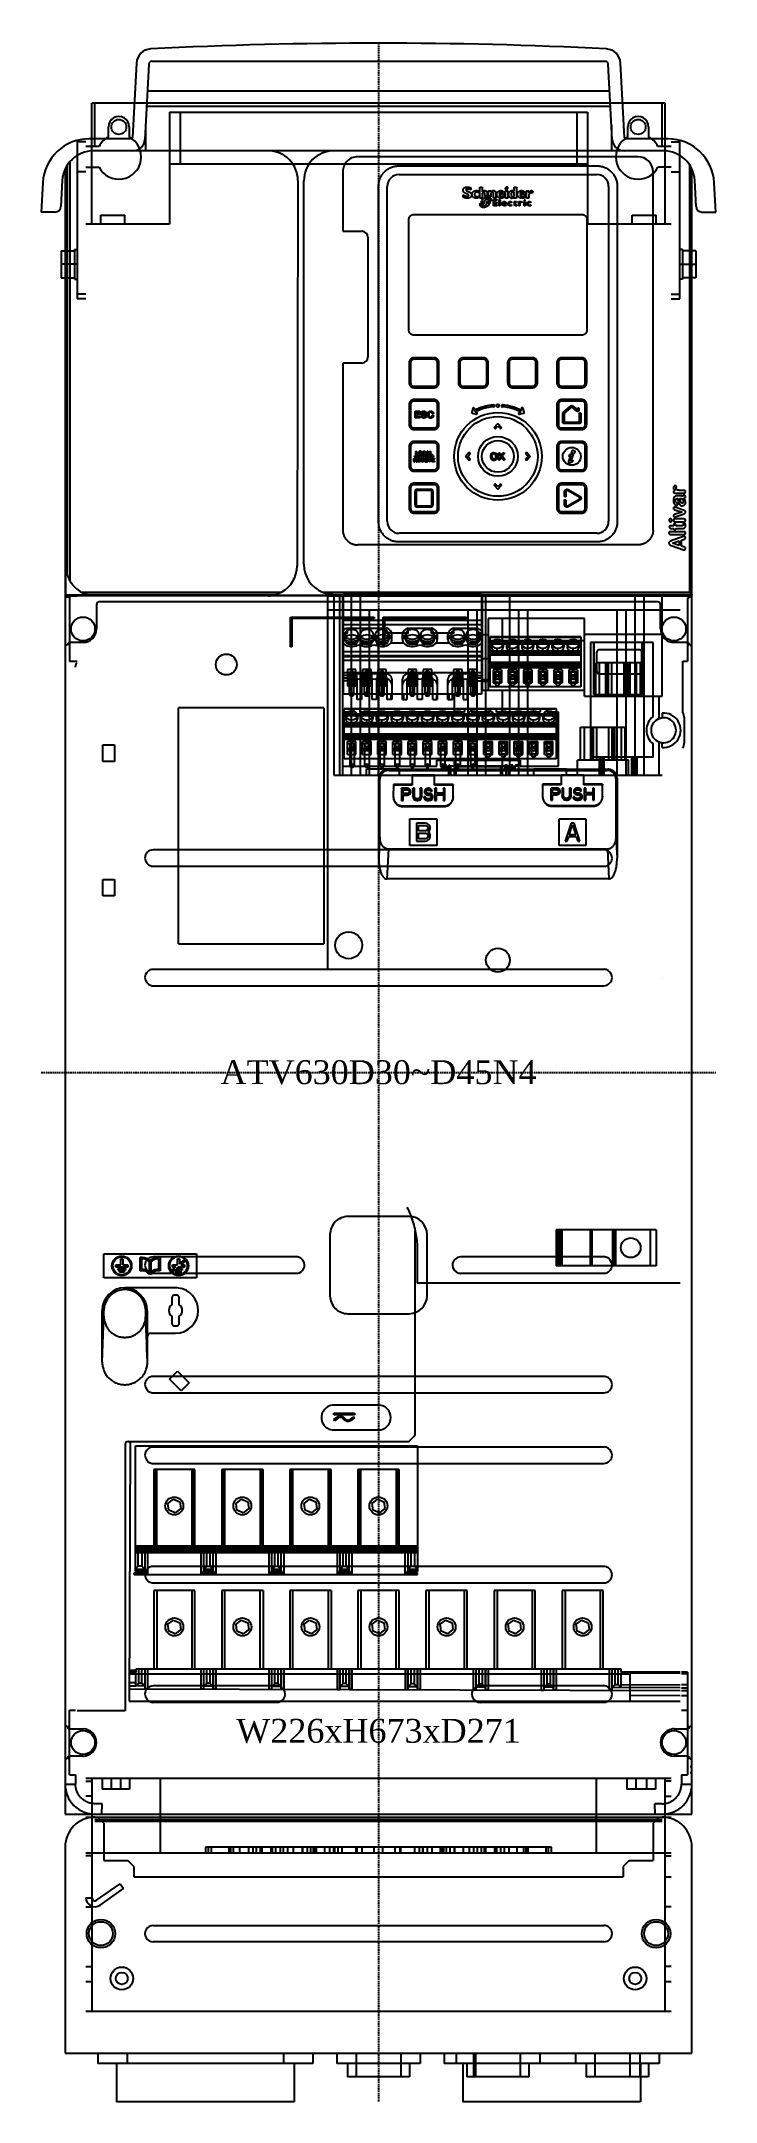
# Model space of a CAD drawing. Extents: x 0 to 226, y 0 to 690.
import ezdxf

# ---------------------------------------------------------------- set-up
doc = ezdxf.new("R2010")
doc.units = 0
doc.linetypes.add('DASHED', pattern=[0.75, 0.5, -0.25])
doc.layers.add('--8N-THT. FIXING HOLE', color=4, linetype='CONTINUOUS')
doc.layers.add('-15N-THT. THIẾT BỊ ĐÓNG MỞ', color=40, linetype='CONTINUOUS')
doc.styles.add('- 04.0', font='times.ttf', dxfattribs={"height": 4})

# ---------------------------------------------------------------- blocks, each defined once
blk = doc.blocks.new('06 - N - SC VSD ATV630D30~D45N4')
at = {"layer": '--8N-THT. FIXING HOLE'}
for centre in [(-87, 316.59), (86.99, 316.59)]:
    blk.add_circle(centre, 2.5, dxfattribs=at)
at = {"layer": '-15N-THT. THIẾT BỊ ĐÓNG MỞ'}
for p, q in [((-76.35, 342.71), (-76.35, 342.71)), ((-75.98, 338.59), (-75.98, 338.59)), ((-75.98, 338.59), (75.97, 338.59)), ((75.97, 338.59), (75.97, 338.59)), ((76.34, 342.71), (76.34, 342.71)), ((-81.09, 337.98), (-82.4, 313.06)), ((-81.09, 337.98), (-81.09, 337.98)), ((-76.98, 337.64), (-78.3, 312.38)), ((-76.98, 337.64), (-76.98, 337.64)), ((76.97, 337.64), (76.97, 337.64)), ((78.29, 312.38), (76.97, 337.64)), ((81.08, 337.98), (81.08, 337.98)), ((82.39, 313.06), (81.08, 337.98)), ((95.99, 324.59), (-96, 324.59)), ((-96, 284.09), (-96, 324.59)), ((-95, 310.09), (-95, 324.59)), ((77.44, 328.59), (-77.45, 328.59)), ((-77.45, 328.59), (-77.45, 328.59)), ((77.44, 328.59), (77.44, 328.59)), ((94.99, 310.09), (94.99, 324.59)), ((95.99, 284.09), (95.99, 324.59)), ((-77.71, 323.59), (-77.71, 323.59)), ((-77.71, 323.59), (77.7, 323.59)), ((-70, 321.59), (-70, 284.09)), ((-70, 321.59), (-70, 321.59)), ((-70, 321.59), (69.99, 321.59)), ((-66.5, 321.59), (-66.5, 304.09)), ((66.49, 321.59), (66.49, 304.09)), ((69.99, 321.59), (69.99, 321.59)), ((69.99, 321.59), (69.99, 284.09)), ((77.7, 323.59), (77.7, 323.59)), ((-101, 312.07), (-101, 259.09)), ((-98, 311.59), (-101, 311.59)), ((-97.01, 312.59), (-97.01, 312.59)), ((-82.9, 312.59), (-97.01, 312.59)), ((-90.5, 316.59), (-90.5, 316.59)), ((-90.5, 313.22), (-90.5, 316.59)), ((-90.5, 313.22), (-90.5, 313.22)), ((-83.5, 316.59), (-83.5, 313.22)), ((-83.5, 316.59), (-83.5, 316.59)), ((-83.5, 313.22), (-83.5, 313.22)), ((-82.9, 312.59), (-82.9, 312.59)), ((-82.4, 313.06), (-82.4, 313.06)), ((-78.3, 312.38), (-78.3, 312.38)), ((-78.05, 317.21), (-78.05, 308.59)), ((-78.05, 317.21), (-78.05, 317.21)), ((78.04, 317.21), (78.04, 308.59)), ((78.04, 317.21), (78.04, 317.21)), ((78.29, 312.38), (78.29, 312.38)), ((82.39, 313.06), (82.39, 313.06)), ((82.89, 312.59), (82.89, 312.59)), ((97, 312.59), (82.89, 312.59)), ((83.49, 316.59), (83.49, 316.59)), ((83.49, 313.22), (83.49, 316.59)), ((83.49, 313.22), (83.49, 313.22)), ((90.49, 316.59), (90.49, 313.22)), ((90.49, 316.59), (90.49, 316.59)), ((90.49, 313.22), (90.49, 313.22)), ((97, 312.59), (97, 312.59)), ((97.99, 311.59), (100.99, 311.59)), ((100.99, 259.09), (100.99, 312.07)), ((-104.31, 303.73), (-104.31, 166.77)), ((-103.41, 304.94), (-103.41, 164.67)), ((-93.63, 310.09), (-98, 310.09)), ((-98, 310.09), (-98, 310.09)), ((-96, 310.09), (-96, 310.09)), ((-95.46, 308.59), (-95.46, 308.59)), ((95.45, 308.59), (-95.46, 308.59)), ((-95, 310.09), (-95, 310.09)), ((-93.63, 310.09), (-93.63, 310.09)), ((-82.3, 308.59), (-82.3, 308.59)), ((-78.05, 308.59), (-78.05, 308.59)), ((69.99, 304.09), (-70, 304.09)), ((-70, 304.09), (-70, 304.09)), ((-36.99, 308.59), (-36.99, 308.59)), ((-15, 308.59), (-15, 308.59)), ((86.98, 306.59), (-6.99, 306.59)), ((-6.99, 306.59), (-6.99, 306.59)), ((69.99, 304.09), (69.99, 304.09)), ((78.04, 308.59), (78.04, 308.59)), ((80.36, 310.09), (80.36, 310.09)), ((82.29, 308.59), (82.29, 308.59)), ((86.98, 306.59), (86.98, 306.59)), ((97.99, 310.09), (93.62, 310.09)), ((93.62, 310.09), (93.62, 310.09)), ((94.99, 310.09), (94.99, 310.09)), ((95.45, 308.59), (95.45, 308.59)), ((95.99, 310.09), (95.99, 310.09)), ((97.99, 310.09), (97.99, 310.09)), ((104.19, 303.9), (104.19, 160.84)), ((-112.49, 297.9), (-113.01, 288.09)), ((-112.49, 297.9), (-112.49, 297.9)), ((-105.94, 298.64), (-106.4, 289.99)), ((-105.94, 298.64), (-105.94, 298.64)), ((-105, 302.47), (-105, 302.47)), ((-105, 302.47), (-105, -248.35)), ((-98, 301.59), (-101, 301.59)), ((-98, 303.09), (-98, 303.09)), ((-98, 303.09), (-93.63, 303.09)), ((-96, 303.09), (-96, 303.09)), ((-95, 303.09), (-95, 303.09)), ((-93.63, 303.09), (-93.63, 303.09)), ((-90.5, 299.96), (-90.5, 299.96)), ((-27, 298.6), (-27.3, 169.58)), ((-27, 298.6), (-27, 298.6)), ((-25, 298.59), (-25, 298.59)), ((-25, 170.09), (-25, 298.59)), ((-11.99, 301.59), (-11.99, 301.59)), ((-11.99, 301.59), (-11.99, 281.64)), ((0.03, 296.79), (0.04, 297.09)), ((0.03, 184.39), (0.03, 296.79)), ((0.03, 296.79), (0.03, 296.79)), ((0.04, 297.09), (0.06, 297.4)), ((0.06, 297.4), (0.09, 297.7)), ((0.09, 297.7), (0.14, 298)), ((0.14, 298), (0.2, 298.3)), ((0.2, 298.3), (0.27, 298.59)), ((0.27, 298.59), (0.36, 298.88)), ((0.36, 298.88), (0.46, 299.17)), ((0.46, 299.17), (0.57, 299.45)), ((0.57, 299.45), (0.7, 299.73)), ((0.7, 299.73), (0.84, 300)), ((0.84, 300), (0.99, 300.26)), ((0.99, 300.26), (1.15, 300.52)), ((1.15, 300.52), (1.32, 300.77)), ((1.32, 300.77), (1.51, 301.01)), ((1.51, 301.01), (1.7, 301.25)), ((1.7, 301.25), (1.91, 301.47)), ((1.91, 301.47), (2.12, 301.68)), ((2.12, 301.68), (2.35, 301.89)), ((2.35, 301.89), (2.58, 302.08)), ((2.58, 302.08), (2.82, 302.27)), ((2.82, 302.27), (3.07, 302.44)), ((3.07, 302.44), (3.33, 302.6)), ((3.33, 302.6), (3.59, 302.75)), ((3.59, 302.75), (3.86, 302.89)), ((3.86, 302.89), (4.14, 303.02)), ((4.14, 303.02), (4.42, 303.13)), ((4.42, 303.13), (4.71, 303.23)), ((4.71, 303.23), (5, 303.32)), ((5, 303.32), (5.29, 303.39)), ((5.29, 303.39), (5.59, 303.45)), ((5.59, 303.45), (5.89, 303.5)), ((5.89, 303.5), (6.19, 303.53)), ((6.19, 303.53), (6.5, 303.55)), ((6.5, 303.55), (6.8, 303.56)), ((6.8, 303.56), (73.19, 303.56)), ((6.8, 303.56), (6.8, 303.56)), ((6.9, 300.64), (73.09, 300.64)), ((6.9, 300.64), (6.9, 300.64)), ((73.09, 300.64), (73.09, 300.64)), ((73.19, 303.56), (73.49, 303.55)), ((73.19, 303.56), (73.19, 303.56)), ((73.49, 303.55), (73.8, 303.53)), ((73.8, 303.53), (74.1, 303.5)), ((74.1, 303.5), (74.4, 303.45)), ((74.4, 303.45), (74.7, 303.39)), ((74.7, 303.39), (74.99, 303.32)), ((74.99, 303.32), (75.28, 303.23)), ((75.28, 303.23), (75.57, 303.13)), ((75.57, 303.13), (75.85, 303.02)), ((75.85, 303.02), (76.13, 302.89)), ((76.13, 302.89), (76.4, 302.75)), ((76.4, 302.75), (76.66, 302.6)), ((76.66, 302.6), (76.92, 302.44)), ((76.92, 302.44), (77.17, 302.27)), ((77.17, 302.27), (77.41, 302.08)), ((77.41, 302.08), (77.64, 301.89)), ((77.64, 301.89), (77.87, 301.68)), ((77.87, 301.68), (78.08, 301.47)), ((78.08, 301.47), (78.29, 301.25)), ((78.29, 301.25), (78.48, 301.01)), ((78.48, 301.01), (78.67, 300.77)), ((78.67, 300.77), (78.84, 300.52)), ((78.84, 300.52), (79, 300.26)), ((79, 300.26), (79.15, 300)), ((79.15, 300), (79.29, 299.73)), ((79.29, 299.73), (79.42, 299.45)), ((79.42, 299.45), (79.53, 299.17)), ((79.53, 299.17), (79.63, 298.88)), ((79.63, 298.88), (79.72, 298.59)), ((79.72, 298.59), (79.79, 298.3)), ((79.79, 298.3), (79.85, 298)), ((79.85, 298), (79.9, 297.7)), ((79.9, 297.7), (79.93, 297.4)), ((79.93, 297.4), (79.95, 297.09)), ((79.95, 297.09), (79.96, 296.79)), ((79.96, 296.79), (79.96, 296.79)), ((79.96, 296.79), (79.96, 184.39)), ((91.98, 181.61), (91.98, 301.59)), ((91.98, 301.59), (91.98, 301.59)), ((93.62, 303.09), (93.62, 303.09)), ((97.99, 303.09), (93.62, 303.09)), ((94.99, 303.09), (94.99, 303.09)), ((95.99, 303.09), (95.99, 303.09)), ((97.99, 303.09), (97.99, 303.09)), ((97.99, 301.59), (100.99, 301.59)), ((104.99, 302.47), (104.99, 302.47)), ((104.99, -248.35), (104.99, 302.47)), ((105.93, 298.64), (105.93, 298.64)), ((106.39, 289.99), (105.93, 298.64)), ((112.48, 297.9), (112.48, 297.9)), ((112.99, 288.09), (112.48, 297.9)), ((-106.4, 289.99), (-106.4, 289.99)), ((2.9, 296.64), (2.9, 296.64)), ((2.9, 184.54), (2.9, 296.64)), ((28.32, 295.42), (28.32, 295.42)), ((28.33, 295.52), (28.34, 295.61)), ((28.32, 295.42), (28.33, 295.52)), ((28.33, 295.36), (28.32, 295.42)), ((28.33, 295.3), (28.33, 295.36)), ((28.34, 295.23), (28.33, 295.3)), ((28.34, 295.61), (28.36, 295.7)), ((28.35, 295.17), (28.34, 295.23)), ((28.37, 295.11), (28.35, 295.17)), ((28.36, 295.7), (28.39, 295.79)), ((28.39, 295.05), (28.37, 295.11)), ((28.39, 295.79), (28.43, 295.87)), ((28.41, 294.99), (28.39, 295.05)), ((28.4, 293.86), (28.48, 293.81)), ((28.4, 293.86), (28.4, 293.86)), ((28.4, 293.07), (28.4, 293.86)), ((28.4, 293.07), (28.4, 293.07)), ((28.51, 293.01), (28.4, 293.07)), ((28.44, 294.93), (28.41, 294.99)), ((28.43, 295.87), (28.48, 295.95)), ((28.47, 294.88), (28.44, 294.93)), ((28.5, 294.82), (28.47, 294.88)), ((28.48, 295.95), (28.54, 296.03)), ((28.48, 293.81), (28.55, 293.76)), ((28.54, 294.77), (28.5, 294.82)), ((28.63, 292.95), (28.51, 293.01)), ((28.54, 296.03), (28.6, 296.1)), ((28.58, 294.72), (28.54, 294.77)), ((28.55, 293.76), (28.63, 293.71)), ((28.63, 294.68), (28.58, 294.72)), ((28.6, 296.1), (28.67, 296.16)), ((28.67, 294.64), (28.63, 294.68)), ((28.63, 293.71), (28.71, 293.66)), ((28.74, 292.9), (28.63, 292.95)), ((28.67, 296.16), (28.74, 296.22)), ((28.72, 294.6), (28.67, 294.64)), ((28.71, 293.66), (28.79, 293.62)), ((28.77, 294.56), (28.72, 294.6)), ((28.74, 296.22), (28.82, 296.27)), ((28.86, 292.85), (28.74, 292.9)), ((28.83, 294.52), (28.77, 294.56)), ((28.79, 293.62), (28.87, 293.58)), ((28.82, 296.27), (28.9, 296.31)), ((28.88, 294.49), (28.83, 294.52)), ((28.98, 292.81), (28.86, 292.85)), ((28.87, 293.58), (28.95, 293.54)), ((28.94, 294.46), (28.88, 294.49)), ((28.9, 296.31), (28.99, 296.35)), ((28.99, 294.43), (28.94, 294.46)), ((28.95, 293.54), (29.04, 293.5)), ((29.1, 292.78), (28.98, 292.81)), ((28.99, 296.35), (29.07, 296.38)), ((29.05, 294.4), (28.99, 294.43)), ((29.04, 293.5), (29.12, 293.47)), ((29.11, 294.37), (29.05, 294.4)), ((29.07, 296.38), (29.16, 296.41)), ((29.23, 292.75), (29.1, 292.78)), ((29.16, 294.35), (29.11, 294.37)), ((29.12, 293.47), (29.21, 293.45)), ((29.16, 296.41), (29.25, 296.43)), ((29.22, 294.32), (29.16, 294.35)), ((29.21, 293.45), (29.3, 293.42)), ((29.28, 294.3), (29.22, 294.32)), ((29.35, 292.73), (29.23, 292.75)), ((29.25, 296.43), (29.34, 296.45)), ((29.29, 295.6), (29.27, 295.54)), ((29.27, 295.54), (29.27, 295.47)), ((29.27, 295.47), (29.29, 295.41)), ((29.34, 294.28), (29.28, 294.3)), ((29.33, 295.65), (29.29, 295.6)), ((29.29, 295.41), (29.32, 295.35)), ((29.3, 293.42), (29.39, 293.41)), ((29.32, 295.35), (29.37, 295.31)), ((29.37, 295.7), (29.33, 295.65)), ((29.34, 296.45), (29.43, 296.46)), ((29.4, 294.25), (29.34, 294.28)), ((29.48, 292.72), (29.35, 292.73)), ((29.43, 295.73), (29.37, 295.7)), ((29.37, 295.31), (29.42, 295.27)), ((29.39, 293.41), (29.48, 293.39)), ((29.46, 294.23), (29.4, 294.25)), ((29.42, 295.27), (29.48, 295.23)), ((29.43, 296.46), (29.52, 296.47)), ((29.49, 295.76), (29.43, 295.73)), ((29.52, 294.21), (29.46, 294.23)), ((29.48, 295.23), (29.54, 295.2)), ((29.48, 293.39), (29.57, 293.39)), ((29.6, 292.71), (29.48, 292.72)), ((29.55, 295.78), (29.49, 295.76)), ((29.52, 296.47), (29.62, 296.48)), ((29.58, 294.19), (29.52, 294.21)), ((29.54, 295.2), (29.6, 295.17)), ((29.62, 295.79), (29.55, 295.78)), ((29.57, 293.39), (29.66, 293.38)), ((29.64, 294.17), (29.58, 294.19)), ((29.6, 295.17), (29.66, 295.15)), ((29.73, 292.71), (29.6, 292.71)), ((29.62, 296.48), (29.71, 296.48)), ((29.68, 295.8), (29.62, 295.79)), ((29.7, 294.15), (29.64, 294.17)), ((29.66, 295.15), (29.72, 295.12)), ((29.66, 293.38), (29.69, 293.38)), ((29.66, 293.38), (29.66, 293.38)), ((29.75, 295.81), (29.68, 295.8)), ((29.69, 293.38), (29.72, 293.39)), ((29.76, 294.12), (29.7, 294.15)), ((29.71, 296.48), (29.81, 296.48)), ((29.72, 295.12), (29.78, 295.1)), ((29.72, 293.39), (29.75, 293.39)), ((29.73, 292.71), (29.73, 292.71)), ((29.8, 292.71), (29.73, 292.71)), ((29.81, 295.81), (29.75, 295.81)), ((29.75, 293.39), (29.78, 293.39)), ((29.81, 294.1), (29.76, 294.12)), ((29.78, 295.1), (29.84, 295.08)), ((29.78, 293.39), (29.81, 293.39)), ((29.86, 292.71), (29.8, 292.71)), ((29.81, 296.48), (29.9, 296.48)), ((29.81, 295.81), (29.81, 295.81)), ((29.99, 295.8), (29.81, 295.81)), ((29.87, 294.08), (29.81, 294.1)), ((29.81, 293.39), (29.84, 293.4)), ((29.84, 295.08), (29.9, 295.05)), ((29.84, 293.4), (29.87, 293.4)), ((29.93, 292.72), (29.86, 292.71)), ((29.93, 294.05), (29.87, 294.08)), ((29.87, 293.4), (29.91, 293.41)), ((29.9, 296.48), (30, 296.47)), ((29.9, 295.05), (29.96, 295.03)), ((29.91, 293.41), (29.94, 293.42)), ((29.99, 294.02), (29.93, 294.05)), ((29.99, 292.72), (29.93, 292.72)), ((29.94, 293.42), (29.97, 293.43)), ((29.96, 295.03), (30.02, 295.01)), ((29.97, 293.43), (30, 293.44)), ((30.16, 295.77), (29.99, 295.8)), ((30.04, 293.99), (29.99, 294.02)), ((30.06, 292.73), (29.99, 292.72)), ((30, 296.47), (30.09, 296.46)), ((30, 293.44), (30.02, 293.45)), ((30.02, 295.01), (30.08, 294.99)), ((30.02, 293.45), (30.05, 293.46)), ((30.09, 293.95), (30.04, 293.99)), ((30.05, 293.46), (30.08, 293.48)), ((30.12, 292.74), (30.06, 292.73)), ((30.08, 294.99), (30.14, 294.96)), ((30.08, 293.48), (30.1, 293.5)), ((30.09, 296.46), (30.18, 296.44)), ((30.14, 293.9), (30.09, 293.95)), ((30.1, 293.5), (30.13, 293.52)), ((30.19, 292.75), (30.12, 292.74)), ((30.13, 293.52), (30.15, 293.55)), ((30.14, 294.96), (30.2, 294.94)), ((30.17, 293.85), (30.14, 293.9)), ((30.15, 293.55), (30.16, 293.57)), ((30.33, 295.73), (30.16, 295.77)), ((30.16, 293.57), (30.18, 293.6)), ((30.2, 293.79), (30.17, 293.85)), ((30.18, 296.44), (30.27, 296.43)), ((30.18, 293.6), (30.19, 293.63)), ((30.19, 293.63), (30.2, 293.66)), ((30.25, 292.77), (30.19, 292.75)), ((30.2, 294.94), (30.26, 294.92)), ((30.2, 293.72), (30.2, 293.79)), ((30.2, 293.72), (30.2, 293.72)), ((30.2, 293.69), (30.2, 293.72)), ((30.2, 293.66), (30.2, 293.69)), ((30.31, 292.79), (30.25, 292.77)), ((30.26, 294.92), (30.32, 294.89)), ((30.27, 296.43), (30.36, 296.41)), ((30.37, 292.81), (30.31, 292.79)), ((30.32, 294.89), (30.38, 294.86)), ((30.5, 295.67), (30.33, 295.73)), ((30.36, 296.41), (30.45, 296.38)), ((30.44, 292.83), (30.37, 292.81)), ((30.38, 294.86), (30.44, 294.83)), ((30.44, 294.83), (30.5, 294.8)), ((30.5, 292.86), (30.44, 292.83)), ((30.45, 296.38), (30.54, 296.36)), ((30.66, 295.61), (30.5, 295.67)), ((30.5, 294.8), (30.56, 294.77)), ((30.56, 292.88), (30.5, 292.86)), ((30.54, 296.36), (30.63, 296.33)), ((30.56, 294.77), (30.61, 294.74)), ((30.61, 292.91), (30.56, 292.88)), ((30.61, 294.74), (30.67, 294.7)), ((30.67, 292.95), (30.61, 292.91)), ((30.63, 296.33), (30.72, 296.3)), ((30.82, 295.55), (30.66, 295.61)), ((30.67, 294.7), (30.72, 294.66)), ((30.72, 292.98), (30.67, 292.95)), ((30.72, 296.3), (30.81, 296.27)), ((30.72, 294.66), (30.77, 294.62)), ((30.78, 293.02), (30.72, 292.98)), ((30.77, 294.62), (30.82, 294.58)), ((30.83, 293.07), (30.78, 293.02)), ((30.81, 296.27), (30.89, 296.23)), ((30.98, 295.48), (30.82, 295.55)), ((30.82, 294.58), (30.87, 294.53)), ((30.87, 293.11), (30.83, 293.07)), ((30.87, 294.53), (30.91, 294.49)), ((30.92, 293.16), (30.87, 293.11)), ((30.89, 296.23), (30.98, 296.2)), ((30.91, 294.49), (30.96, 294.43)), ((30.96, 293.21), (30.92, 293.16)), ((30.96, 294.43), (30.99, 294.38)), ((30.99, 293.27), (30.96, 293.21)), ((30.98, 296.2), (30.98, 295.48)), ((30.98, 296.2), (30.98, 296.2)), ((30.98, 295.48), (30.98, 295.48)), ((30.99, 294.38), (31.03, 294.33)), ((31.03, 293.32), (30.99, 293.27)), ((31.03, 294.33), (31.06, 294.27)), ((31.06, 293.38), (31.03, 293.32)), ((31.06, 294.27), (31.08, 294.21)), ((31.08, 293.44), (31.06, 293.38)), ((31.08, 294.21), (31.1, 294.15)), ((31.1, 293.5), (31.08, 293.44)), ((31.1, 294.15), (31.12, 294.08)), ((31.12, 293.57), (31.1, 293.5)), ((31.12, 294.08), (31.13, 294.02)), ((31.13, 293.63), (31.12, 293.57)), ((31.13, 294.02), (31.14, 293.95)), ((31.14, 293.69), (31.13, 293.63)), ((31.14, 293.95), (31.15, 293.89)), ((31.15, 293.76), (31.14, 293.69)), ((31.15, 293.89), (31.15, 293.82)), ((31.15, 293.82), (31.15, 293.76)), ((31.33, 294.13), (31.34, 294.21)), ((31.33, 294.05), (31.33, 294.13)), ((31.33, 293.97), (31.33, 294.05)), ((31.33, 293.89), (31.33, 293.97)), ((31.34, 293.8), (31.33, 293.89)), ((31.34, 294.21), (31.36, 294.29)), ((31.35, 293.72), (31.34, 293.8)), ((31.37, 293.65), (31.35, 293.72)), ((31.36, 294.29), (31.38, 294.37)), ((31.39, 293.57), (31.37, 293.65)), ((31.38, 294.37), (31.4, 294.44)), ((31.42, 293.49), (31.39, 293.57)), ((31.4, 294.44), (31.43, 294.52)), ((31.45, 293.42), (31.42, 293.49)), ((31.43, 294.52), (31.47, 294.59)), ((31.49, 293.35), (31.45, 293.42)), ((31.47, 294.59), (31.51, 294.66)), ((31.53, 293.28), (31.49, 293.35)), ((31.51, 294.66), (31.55, 294.73)), ((31.58, 293.21), (31.53, 293.28)), ((31.55, 294.73), (31.6, 294.79)), ((31.63, 293.15), (31.58, 293.21)), ((31.6, 294.79), (31.65, 294.85)), ((31.69, 293.09), (31.63, 293.15)), ((31.65, 294.85), (31.7, 294.91)), ((31.75, 293.04), (31.69, 293.09)), ((31.7, 294.91), (31.76, 294.96)), ((31.81, 292.99), (31.75, 293.04)), ((31.76, 294.96), (31.83, 295.01)), ((31.88, 292.94), (31.81, 292.99)), ((31.83, 295.01), (31.89, 295.06)), ((31.95, 292.9), (31.88, 292.94)), ((31.89, 295.06), (31.96, 295.1)), ((32.02, 292.87), (31.95, 292.9)), ((31.96, 295.1), (32.03, 295.14)), ((32.09, 292.83), (32.02, 292.87)), ((32.03, 295.14), (32.11, 295.17)), ((32.17, 292.8), (32.09, 292.83)), ((32.11, 295.17), (32.18, 295.2)), ((32.17, 294.07), (32.16, 294.03)), ((32.16, 294.03), (32.16, 293.98)), ((32.16, 293.98), (32.17, 293.94)), ((32.18, 294.15), (32.17, 294.11)), ((32.17, 294.11), (32.17, 294.07)), ((32.17, 293.94), (32.17, 293.9)), ((32.17, 293.9), (32.18, 293.86)), ((32.25, 292.78), (32.17, 292.8)), ((32.18, 295.2), (32.26, 295.23)), ((32.19, 294.2), (32.18, 294.15)), ((32.18, 293.86), (32.18, 293.81)), ((32.18, 293.81), (32.19, 293.77)), ((32.2, 294.24), (32.19, 294.2)), ((32.19, 293.77), (32.21, 293.73)), ((32.21, 294.28), (32.2, 294.24)), ((32.23, 294.32), (32.21, 294.28)), ((32.21, 293.73), (32.22, 293.69)), ((32.22, 293.69), (32.24, 293.65)), ((32.25, 294.36), (32.23, 294.32)), ((32.24, 293.65), (32.26, 293.61)), ((32.27, 294.39), (32.25, 294.36)), ((32.32, 292.76), (32.25, 292.78)), ((32.26, 295.23), (32.34, 295.25)), ((32.26, 293.61), (32.28, 293.58)), ((32.29, 294.43), (32.27, 294.39)), ((32.28, 293.58), (32.3, 293.54)), ((32.32, 294.46), (32.29, 294.43)), ((32.3, 293.54), (32.33, 293.51)), ((32.35, 294.5), (32.32, 294.46)), ((32.4, 292.74), (32.32, 292.76)), ((32.33, 293.51), (32.36, 293.48)), ((32.34, 295.25), (32.42, 295.26)), ((32.38, 294.53), (32.35, 294.5)), ((32.36, 293.48), (32.39, 293.45)), ((32.41, 294.55), (32.38, 294.53)), ((32.39, 293.45), (32.42, 293.42)), ((32.48, 292.73), (32.4, 292.74)), ((32.45, 294.58), (32.41, 294.55)), ((32.42, 295.26), (32.5, 295.28)), ((32.42, 293.42), (32.46, 293.4)), ((32.48, 294.6), (32.45, 294.58)), ((32.46, 293.4), (32.5, 293.37)), ((32.52, 294.62), (32.48, 294.6)), ((32.56, 292.72), (32.48, 292.73)), ((32.5, 295.28), (32.58, 295.29)), ((32.5, 293.37), (32.53, 293.35)), ((32.56, 294.64), (32.52, 294.62)), ((32.53, 293.35), (32.57, 293.33)), ((32.6, 294.66), (32.56, 294.64)), ((32.64, 292.71), (32.56, 292.72)), ((32.57, 293.33), (32.61, 293.32)), ((32.58, 295.29), (32.66, 295.29)), ((32.64, 294.67), (32.6, 294.66)), ((32.61, 293.32), (32.65, 293.3)), ((32.68, 294.69), (32.64, 294.67)), ((32.72, 292.71), (32.64, 292.71)), ((32.65, 293.3), (32.7, 293.29)), ((32.66, 295.29), (32.74, 295.29)), ((32.72, 294.7), (32.68, 294.69)), ((32.7, 293.29), (32.74, 293.28)), ((32.76, 294.71), (32.72, 294.7)), ((32.8, 292.71), (32.72, 292.71)), ((32.74, 295.29), (32.74, 295.29)), ((32.74, 295.29), (32.86, 295.29)), ((32.74, 293.28), (32.78, 293.28)), ((32.81, 294.71), (32.76, 294.71)), ((32.78, 293.28), (32.82, 293.27)), ((32.88, 292.71), (32.8, 292.71)), ((32.85, 294.72), (32.81, 294.71)), ((32.82, 293.27), (32.87, 293.27)), ((32.89, 294.72), (32.85, 294.72)), ((32.86, 295.29), (32.98, 295.28)), ((32.87, 293.27), (32.91, 293.27)), ((32.99, 292.72), (32.88, 292.71)), ((32.88, 292.71), (32.88, 292.71)), ((32.94, 294.72), (32.89, 294.72)), ((32.91, 293.27), (32.98, 293.27)), ((32.91, 293.27), (32.91, 293.27)), ((32.94, 294.72), (32.94, 294.72)), ((33, 294.72), (32.94, 294.72)), ((32.98, 295.28), (33.1, 295.26)), ((32.98, 293.27), (33.04, 293.28)), ((33.09, 292.74), (32.99, 292.72)), ((33.06, 294.71), (33, 294.72)), ((33.04, 293.28), (33.11, 293.28)), ((33.12, 294.7), (33.06, 294.71)), ((33.2, 292.76), (33.09, 292.74)), ((33.1, 295.26), (33.22, 295.24)), ((33.11, 293.28), (33.17, 293.3)), ((33.18, 294.69), (33.12, 294.7)), ((33.17, 293.3), (33.24, 293.31)), ((33.24, 294.68), (33.18, 294.69)), ((33.3, 292.78), (33.2, 292.76)), ((33.22, 295.24), (33.34, 295.21)), ((33.29, 294.66), (33.24, 294.68)), ((33.24, 293.31), (33.3, 293.33)), ((33.35, 294.65), (33.29, 294.66)), ((33.3, 293.33), (33.36, 293.35)), ((33.41, 292.81), (33.3, 292.78)), ((33.34, 295.21), (33.46, 295.17)), ((33.41, 294.62), (33.35, 294.65)), ((33.36, 293.35), (33.43, 293.37)), ((33.46, 294.6), (33.41, 294.62)), ((33.51, 292.84), (33.41, 292.81)), ((33.43, 293.37), (33.49, 293.39)), ((33.46, 295.17), (33.57, 295.13)), ((33.52, 294.58), (33.46, 294.6)), ((33.49, 293.39), (33.55, 293.42)), ((33.61, 292.88), (33.51, 292.84)), ((33.57, 294.55), (33.52, 294.58)), ((33.55, 293.42), (33.61, 293.44)), ((33.57, 295.13), (33.57, 294.55)), ((33.57, 295.13), (33.57, 295.13)), ((33.57, 294.55), (33.57, 294.55)), ((33.61, 293.44), (33.61, 292.88)), ((33.61, 293.44), (33.61, 293.44)), ((33.61, 292.88), (33.61, 292.88)), ((33.93, 296.44), (34.72, 296.44)), ((33.93, 296.44), (33.93, 296.44)), ((33.93, 292.76), (33.93, 296.44)), ((33.93, 292.76), (33.93, 292.76)), ((34.72, 292.76), (33.93, 292.76)), ((34.06, 290.8), (34.07, 290.89)), ((34.06, 290.7), (34.06, 290.8)), ((34.06, 290.61), (34.06, 290.7)), ((34.06, 290.51), (34.06, 290.61)), ((34.08, 290.42), (34.06, 290.51)), ((34.07, 290.89), (34.09, 290.99)), ((34.1, 290.33), (34.08, 290.42)), ((34.09, 290.99), (34.11, 291.08)), ((34.13, 290.24), (34.1, 290.33)), ((34.11, 291.08), (34.11, 291.08)), ((34.11, 291.08), (34.75, 291.08)), ((34.17, 290.15), (34.13, 290.24)), ((34.21, 290.07), (34.17, 290.15)), ((34.2, 291.39), (34.2, 291.39)), ((34.86, 291.39), (34.2, 291.39)), ((34.26, 289.99), (34.21, 290.07)), ((34.32, 289.92), (34.26, 289.99)), ((34.39, 289.85), (34.32, 289.92)), ((34.34, 291.68), (34.89, 291.68)), ((34.34, 291.68), (34.34, 291.68)), ((34.47, 289.79), (34.39, 289.85)), ((34.55, 289.74), (34.47, 289.79)), ((34.54, 291.98), (34.54, 291.98)), ((35, 291.98), (34.54, 291.98)), ((34.68, 290.8), (34.56, 290.31)), ((34.56, 290.31), (35.3, 290.31)), ((34.56, 290.31), (34.56, 290.31)), ((35.16, 290.8), (34.68, 290.8)), ((34.68, 290.8), (34.68, 290.8)), ((34.72, 296.44), (34.72, 294.88)), ((34.72, 294.88), (34.76, 294.92)), ((34.72, 294.88), (34.72, 294.88)), ((34.74, 294.37), (34.72, 294.34)), ((34.72, 294.34), (34.72, 292.76)), ((34.72, 294.34), (34.72, 294.34)), ((34.72, 292.76), (34.72, 292.76)), ((34.76, 294.4), (34.74, 294.37)), ((34.75, 291.08), (34.86, 291.39)), ((34.75, 291.08), (34.75, 291.08)), ((34.76, 294.92), (34.8, 294.97)), ((34.78, 294.43), (34.76, 294.4)), ((34.8, 294.46), (34.78, 294.43)), ((34.8, 294.97), (34.84, 295.01)), ((34.82, 294.48), (34.8, 294.46)), ((34.85, 294.51), (34.82, 294.48)), ((34.84, 295.01), (34.89, 295.05)), ((34.87, 294.54), (34.85, 294.51)), ((34.86, 291.39), (34.86, 291.39)), ((34.89, 294.56), (34.87, 294.54)), ((34.89, 295.05), (34.94, 295.09)), ((34.92, 294.58), (34.89, 294.56)), ((34.89, 292.39), (34.95, 292.45)), ((34.89, 292.39), (34.89, 292.39)), ((34.89, 291.68), (35, 291.98)), ((34.89, 291.68), (34.89, 291.68)), ((34.95, 294.61), (34.92, 294.58)), ((34.94, 295.09), (34.99, 295.13)), ((34.98, 294.63), (34.95, 294.61)), ((34.95, 292.45), (35.02, 292.51)), ((35.01, 294.65), (34.98, 294.63)), ((34.99, 295.13), (35.04, 295.16)), ((35, 291.98), (35, 291.98)), ((35.04, 294.66), (35.01, 294.65)), ((35.02, 292.51), (35.1, 292.57)), ((35.04, 295.16), (35.09, 295.19)), ((35.07, 294.68), (35.04, 294.66)), ((35.1, 294.69), (35.07, 294.68)), ((35.09, 295.19), (35.15, 295.22)), ((35.14, 294.7), (35.1, 294.69)), ((35.1, 292.57), (35.17, 292.63)), ((35.17, 294.71), (35.14, 294.7)), ((35.15, 295.22), (35.21, 295.24)), ((35.17, 290.8), (35.16, 290.8)), ((35.16, 290.8), (35.16, 290.8)), ((35.21, 294.72), (35.17, 294.71)), ((35.17, 292.63), (35.25, 292.68)), ((35.19, 290.8), (35.17, 290.8)), ((35.2, 290.8), (35.19, 290.8)), ((35.21, 290.81), (35.2, 290.8)), ((35.21, 295.24), (35.27, 295.26)), ((35.24, 294.72), (35.21, 294.72)), ((35.22, 290.81), (35.21, 290.81)), ((35.23, 290.82), (35.22, 290.81)), ((35.24, 290.83), (35.23, 290.82)), ((35.24, 294.72), (35.24, 294.72)), ((35.27, 294.72), (35.24, 294.72)), ((35.25, 290.83), (35.24, 290.83)), ((35.25, 292.68), (35.32, 292.74)), ((35.26, 290.84), (35.25, 290.83)), ((35.27, 290.85), (35.26, 290.84)), ((35.27, 295.26), (35.33, 295.28)), ((35.3, 294.72), (35.27, 294.72)), ((35.28, 290.86), (35.27, 290.85)), ((35.29, 290.87), (35.28, 290.86)), ((35.3, 290.9), (35.29, 290.89)), ((35.29, 290.89), (35.29, 290.87)), ((35.33, 294.71), (35.3, 294.72)), ((35.31, 290.91), (35.3, 290.9)), ((35.3, 290.31), (35.35, 290.31)), ((35.3, 290.31), (35.3, 290.31)), ((35.5, 291.73), (35.31, 290.91)), ((35.31, 290.91), (35.31, 290.91)), ((35.32, 292.74), (35.4, 292.79)), ((35.33, 295.28), (35.39, 295.29)), ((35.35, 294.71), (35.33, 294.71)), ((35.38, 294.7), (35.35, 294.71)), ((35.35, 290.31), (35.41, 290.31)), ((35.4, 294.69), (35.38, 294.7)), ((35.39, 295.29), (35.45, 295.29)), ((35.43, 294.67), (35.4, 294.69)), ((35.4, 292.79), (35.48, 292.83)), ((35.41, 290.31), (35.46, 290.32)), ((35.45, 294.66), (35.43, 294.67)), ((35.45, 295.29), (35.51, 295.29)), ((35.48, 294.64), (35.45, 294.66)), ((35.46, 290.32), (35.52, 290.33)), ((35.5, 294.63), (35.48, 294.64)), ((35.48, 292.83), (35.57, 292.88)), ((35.52, 294.6), (35.5, 294.63)), ((35.52, 291.79), (35.5, 291.73)), ((35.5, 291.73), (35.5, 291.73)), ((35.51, 295.29), (35.57, 295.29)), ((35.54, 294.58), (35.52, 294.6)), ((35.53, 291.84), (35.52, 291.79)), ((35.52, 290.33), (35.57, 290.34)), ((35.55, 291.89), (35.53, 291.84)), ((35.55, 294.56), (35.54, 294.58)), ((35.57, 294.54), (35.55, 294.56)), ((35.58, 291.94), (35.55, 291.89)), ((35.57, 295.29), (35.64, 295.29)), ((35.58, 294.51), (35.57, 294.54)), ((35.57, 292.88), (35.65, 292.92)), ((35.57, 290.34), (35.63, 290.35)), ((35.59, 294.49), (35.58, 294.51)), ((35.6, 291.99), (35.58, 291.94)), ((35.6, 294.46), (35.59, 294.49)), ((35.61, 294.43), (35.6, 294.46)), ((35.63, 292.03), (35.6, 291.99)), ((35.62, 294.4), (35.61, 294.43)), ((35.63, 294.38), (35.62, 294.4)), ((35.63, 294.35), (35.63, 294.38)), ((35.64, 294.32), (35.63, 294.35)), ((35.67, 292.08), (35.63, 292.03)), ((35.63, 290.35), (35.68, 290.37)), ((35.64, 295.29), (35.7, 295.28)), ((35.64, 294.29), (35.64, 294.32)), ((35.64, 294.26), (35.64, 294.29)), ((35.64, 294.23), (35.64, 294.26)), ((35.65, 294.2), (35.64, 294.23)), ((35.65, 294.17), (35.65, 294.2)), ((35.65, 294.17), (35.65, 294.17)), ((35.65, 293.3), (35.65, 294.17)), ((35.75, 293.35), (35.65, 293.3)), ((35.65, 293.3), (35.65, 293.3)), ((35.65, 292.92), (35.74, 292.96)), ((35.7, 292.12), (35.67, 292.08)), ((35.68, 290.37), (35.73, 290.39)), ((35.7, 295.28), (35.76, 295.27)), ((35.74, 292.16), (35.7, 292.12)), ((35.73, 290.39), (35.79, 290.41)), ((35.74, 292.96), (35.82, 293)), ((35.78, 292.2), (35.74, 292.16)), ((35.86, 293.4), (35.75, 293.35)), ((35.76, 295.27), (35.82, 295.25)), ((35.83, 292.23), (35.78, 292.2)), ((35.79, 290.41), (35.84, 290.43)), ((35.82, 295.25), (35.88, 295.23)), ((35.82, 293), (35.91, 293.03)), ((35.87, 292.26), (35.83, 292.23)), ((35.84, 290.43), (35.89, 290.46)), ((35.97, 293.44), (35.86, 293.4)), ((35.92, 292.29), (35.87, 292.26)), ((35.88, 295.23), (35.93, 295.21)), ((35.89, 290.46), (35.93, 290.49)), ((35.91, 293.03), (36, 293.06)), ((35.97, 292.32), (35.92, 292.29)), ((36.01, 289.78), (35.92, 289.74)), ((35.93, 295.21), (35.99, 295.18)), ((35.93, 290.49), (35.98, 290.52)), ((36.08, 293.47), (35.97, 293.44)), ((36.02, 292.34), (35.97, 292.32)), ((35.98, 290.52), (36.03, 290.56)), ((35.99, 295.18), (36.04, 295.15)), ((36, 293.06), (36.09, 293.08)), ((36.1, 289.82), (36.01, 289.78)), ((36.07, 292.36), (36.02, 292.34)), ((36.03, 290.56), (36.07, 290.59)), ((36.04, 295.15), (36.09, 295.11)), ((36.12, 292.38), (36.07, 292.36)), ((36.07, 290.59), (36.11, 290.63)), ((36.2, 293.51), (36.08, 293.47)), ((36.09, 295.11), (36.14, 295.07)), ((36.09, 293.08), (36.18, 293.11)), ((36.18, 289.86), (36.1, 289.82)), ((36.11, 290.63), (36.15, 290.68)), ((36.17, 292.4), (36.12, 292.38)), ((36.14, 295.07), (36.19, 295.03)), ((36.15, 290.68), (36.18, 290.72)), ((36.23, 292.41), (36.17, 292.4)), ((36.18, 293.11), (36.27, 293.12)), ((36.18, 290.72), (36.21, 290.77)), ((36.27, 289.91), (36.18, 289.86)), ((36.19, 295.03), (36.23, 294.98)), ((36.31, 293.53), (36.2, 293.51)), ((36.21, 290.77), (36.24, 290.82)), ((36.23, 294.98), (36.26, 294.93)), ((36.28, 292.42), (36.23, 292.41)), ((36.24, 290.82), (36.26, 290.87)), ((36.26, 294.93), (36.3, 294.88)), ((36.26, 290.87), (36.28, 290.92)), ((36.27, 293.12), (36.37, 293.14)), ((36.35, 289.96), (36.27, 289.91)), ((36.34, 292.43), (36.28, 292.42)), ((36.28, 290.92), (36.29, 290.97)), ((36.29, 290.97), (36.54, 291.92)), ((36.29, 290.97), (36.29, 290.97)), ((36.3, 294.88), (36.33, 294.82)), ((36.43, 293.55), (36.31, 293.53)), ((36.33, 294.82), (36.35, 294.77)), ((36.39, 292.43), (36.34, 292.43)), ((36.35, 294.77), (36.37, 294.71)), ((36.43, 290.01), (36.35, 289.96)), ((36.37, 294.71), (36.39, 294.65)), ((36.37, 293.14), (36.46, 293.15)), ((36.39, 294.65), (36.41, 294.59)), ((36.45, 292.43), (36.39, 292.43)), ((36.41, 294.59), (36.42, 294.53)), ((36.42, 294.53), (36.42, 294.46)), ((36.42, 294.46), (36.43, 294.4)), ((36.43, 294.4), (36.43, 294.34)), ((36.43, 294.34), (36.43, 293.55)), ((36.43, 294.34), (36.43, 294.34)), ((36.43, 293.55), (36.43, 293.55)), ((36.51, 290.06), (36.43, 290.01)), ((37.2, 292.43), (36.45, 292.43)), ((36.45, 292.43), (36.45, 292.43)), ((36.46, 293.15), (36.55, 293.15)), ((36.58, 290.11), (36.51, 290.06)), ((36.54, 291.92), (36.55, 291.93)), ((36.54, 291.92), (36.54, 291.92)), ((36.55, 293.15), (36.65, 293.15)), ((36.55, 291.93), (36.56, 291.94)), ((36.55, 291.93), (36.55, 291.93)), ((36.56, 291.94), (36.56, 291.95)), ((36.56, 291.95), (36.57, 291.95)), ((36.56, 291.94), (36.56, 291.94)), ((36.57, 291.95), (36.57, 291.96)), ((36.57, 291.96), (36.58, 291.96)), ((36.58, 291.96), (36.58, 291.97)), ((36.58, 291.97), (36.59, 291.97)), ((36.66, 290.17), (36.58, 290.11)), ((36.59, 291.97), (36.59, 291.98)), ((36.59, 291.98), (36.6, 291.98)), ((36.6, 291.98), (36.61, 291.98)), ((36.61, 291.98), (36.61, 291.98)), ((36.61, 291.98), (36.62, 291.98)), ((36.62, 291.98), (36.63, 291.98)), ((36.63, 291.98), (36.63, 291.99)), ((36.63, 291.99), (36.64, 291.99)), ((36.64, 291.99), (36.65, 291.99)), ((36.65, 293.15), (36.74, 293.14)), ((36.65, 291.99), (37.11, 291.99)), ((36.65, 291.99), (36.65, 291.99)), ((36.75, 291.12), (36.66, 290.81)), ((36.66, 290.81), (37.25, 290.81)), ((36.66, 290.81), (36.66, 290.81)), ((36.73, 290.23), (36.66, 290.17)), ((36.8, 290.3), (36.73, 290.23)), ((36.74, 293.14), (36.83, 293.13)), ((36.75, 291.12), (36.75, 291.12)), ((37.44, 291.12), (36.75, 291.12)), ((36.8, 295.25), (37.58, 295.25)), ((36.8, 295.25), (36.8, 295.25)), ((36.8, 293.55), (36.8, 295.25)), ((36.8, 293.55), (36.8, 293.55)), ((36.86, 293.55), (36.8, 293.55)), ((36.87, 290.36), (36.8, 290.3)), ((36.9, 291.72), (36.82, 291.41)), ((36.82, 291.41), (37.58, 291.41)), ((36.82, 291.41), (36.82, 291.41)), ((36.83, 293.13), (36.92, 293.11)), ((36.91, 293.54), (36.86, 293.55)), ((36.87, 290.36), (36.87, 290.36)), ((36.9, 291.72), (36.9, 291.72)), ((37.67, 291.72), (36.9, 291.72)), ((36.97, 293.53), (36.91, 293.54)), ((36.92, 293.11), (37.01, 293.09)), ((37.03, 293.51), (36.97, 293.53)), ((37.01, 293.09), (37.1, 293.05)), ((37.08, 293.5), (37.03, 293.51)), ((37.14, 293.48), (37.08, 293.5)), ((37.1, 293.05), (37.19, 293.01)), ((37.11, 291.99), (37.2, 292.43)), ((37.11, 291.99), (37.11, 291.99)), ((37.19, 293.46), (37.14, 293.48)), ((37.25, 293.43), (37.19, 293.46)), ((37.19, 293.01), (37.27, 292.97)), ((37.2, 292.43), (37.2, 292.43)), ((37.3, 293.41), (37.25, 293.43)), ((37.25, 290.81), (37.25, 290.81)), ((37.27, 292.97), (37.34, 292.91)), ((37.35, 293.38), (37.3, 293.41)), ((37.34, 292.91), (37.41, 292.85)), ((37.4, 293.35), (37.35, 293.38)), ((37.45, 293.32), (37.4, 293.35)), ((37.41, 292.85), (37.48, 292.78)), ((37.44, 291.12), (37.44, 291.12)), ((37.5, 293.28), (37.45, 293.32)), ((37.48, 292.78), (37.53, 292.71)), ((37.54, 293.24), (37.5, 293.28)), ((37.53, 292.71), (37.58, 292.63)), ((37.58, 293.2), (37.54, 293.24)), ((37.58, 295.25), (37.58, 294.89)), ((37.58, 295.25), (37.58, 295.25)), ((37.58, 294.89), (37.62, 294.94)), ((37.58, 294.89), (37.58, 294.89)), ((37.6, 294.39), (37.58, 294.36)), ((37.58, 294.36), (37.58, 293.2)), ((37.58, 294.36), (37.58, 294.36)), ((37.58, 293.2), (37.58, 293.2)), ((37.58, 292.63), (37.62, 292.54)), ((37.58, 291.41), (37.58, 291.41)), ((37.62, 294.42), (37.6, 294.39)), ((37.62, 294.94), (37.67, 294.98)), ((37.64, 294.44), (37.62, 294.42)), ((37.62, 292.54), (37.65, 292.46)), ((37.66, 294.47), (37.64, 294.44)), ((37.65, 292.46), (37.68, 292.37)), ((37.68, 294.5), (37.66, 294.47)), ((37.67, 294.98), (37.71, 295.03)), ((37.69, 291.81), (37.67, 291.72)), ((37.67, 291.72), (37.67, 291.72)), ((37.7, 294.52), (37.68, 294.5)), ((37.68, 292.37), (37.7, 292.27)), ((37.7, 291.9), (37.69, 291.81)), ((37.72, 294.55), (37.7, 294.52)), ((37.7, 292.27), (37.71, 292.18)), ((37.71, 291.99), (37.7, 291.9)), ((37.71, 295.03), (37.76, 295.07)), ((37.71, 292.18), (37.71, 292.09)), ((37.71, 292.09), (37.71, 291.99)), ((37.74, 294.57), (37.72, 294.55)), ((37.76, 294.6), (37.74, 294.57)), ((37.76, 295.07), (37.81, 295.11)), ((37.79, 294.62), (37.76, 294.6)), ((37.81, 294.64), (37.79, 294.62)), ((37.81, 295.11), (37.86, 295.14)), ((37.84, 294.67), (37.81, 294.64)), ((37.86, 294.69), (37.84, 294.67)), ((37.86, 295.14), (37.91, 295.18)), ((37.89, 294.7), (37.86, 294.69)), ((37.92, 294.72), (37.89, 294.7)), ((37.91, 295.18), (37.97, 295.2)), ((37.95, 294.74), (37.92, 294.72)), ((37.98, 294.75), (37.95, 294.74)), ((37.97, 295.2), (38.03, 295.23)), ((38.01, 294.76), (37.98, 294.75)), ((38.04, 294.76), (38.01, 294.76)), ((38.03, 295.23), (38.09, 295.25)), ((38.08, 294.77), (38.04, 294.76)), ((38.11, 294.77), (38.08, 294.77)), ((38.09, 295.25), (38.15, 295.26)), ((38.14, 294.77), (38.11, 294.77)), ((38.18, 294.77), (38.14, 294.77)), ((38.15, 295.26), (38.21, 295.28)), ((38.21, 294.76), (38.18, 294.77)), ((38.21, 295.28), (38.27, 295.29)), ((38.24, 294.76), (38.21, 294.76)), ((38.27, 294.75), (38.24, 294.76)), ((38.27, 295.29), (38.33, 295.29)), ((38.3, 294.73), (38.27, 294.75)), ((38.33, 294.72), (38.3, 294.73)), ((38.33, 295.29), (38.39, 295.29)), ((38.36, 294.7), (38.33, 294.72)), ((38.39, 294.68), (38.36, 294.7)), ((38.39, 295.29), (38.45, 295.29)), ((38.39, 295.29), (38.39, 295.29)), ((38.41, 294.65), (38.39, 294.68)), ((38.43, 294.62), (38.41, 294.65)), ((38.45, 294.6), (38.43, 294.62)), ((38.45, 295.29), (38.5, 295.29)), ((38.46, 294.57), (38.45, 294.6)), ((38.47, 294.54), (38.46, 294.57)), ((38.49, 294.5), (38.47, 294.54)), ((38.49, 294.47), (38.49, 294.5)), ((38.5, 294.44), (38.49, 294.47)), ((38.5, 295.29), (38.56, 295.28)), ((38.51, 294.41), (38.5, 294.44)), ((38.51, 294.37), (38.51, 294.41)), ((38.51, 294.34), (38.51, 294.37)), ((38.52, 294.31), (38.51, 294.34)), ((38.52, 294.27), (38.52, 294.31)), ((38.52, 294.27), (38.52, 294.27)), ((38.52, 292.76), (38.52, 294.27)), ((38.52, 292.76), (38.52, 292.76)), ((39.3, 292.76), (38.52, 292.76)), ((38.52, 292.32), (39.73, 292.32)), ((38.52, 292.32), (38.52, 292.32)), ((38.52, 290.18), (38.52, 292.32)), ((38.52, 290.18), (38.52, 290.18)), ((39.76, 290.18), (38.52, 290.18)), ((38.56, 295.28), (38.61, 295.27)), ((38.61, 295.27), (38.66, 295.26)), ((38.66, 295.26), (38.72, 295.24)), ((38.72, 295.24), (38.77, 295.22)), ((38.77, 295.22), (38.82, 295.2)), ((38.82, 295.2), (38.87, 295.17)), ((38.82, 292.05), (38.82, 291.4)), ((38.82, 292.05), (38.82, 292.05)), ((39.73, 292.05), (38.82, 292.05)), ((38.82, 291.4), (39.7, 291.4)), ((38.82, 291.4), (38.82, 291.4)), ((38.82, 291.12), (38.82, 290.46)), ((38.82, 291.12), (38.82, 291.12)), ((39.7, 291.12), (38.82, 291.12)), ((38.82, 290.46), (39.76, 290.46)), ((38.82, 290.46), (38.82, 290.46)), ((38.87, 295.17), (38.92, 295.15)), ((38.92, 295.15), (38.96, 295.12)), ((38.96, 295.12), (39, 295.08)), ((39, 295.08), (39.04, 295.04)), ((39.04, 295.04), (39.08, 295)), ((39.08, 295), (39.12, 294.96)), ((39.12, 294.96), (39.15, 294.91)), ((39.15, 294.91), (39.18, 294.87)), ((39.18, 294.87), (39.2, 294.82)), ((39.2, 294.82), (39.22, 294.77)), ((39.22, 294.77), (39.24, 294.72)), ((39.24, 294.72), (39.26, 294.66)), ((39.26, 294.66), (39.27, 294.61)), ((39.27, 294.61), (39.28, 294.56)), ((39.28, 294.56), (39.29, 294.5)), ((39.29, 294.5), (39.29, 294.45)), ((39.29, 294.45), (39.3, 294.39)), ((39.3, 294.39), (39.3, 294.34)), ((39.3, 294.34), (39.3, 292.76)), ((39.3, 294.34), (39.3, 294.34)), ((39.3, 292.76), (39.3, 292.76)), ((39.61, 294.07), (39.62, 294.15)), ((39.61, 293.98), (39.61, 294.07)), ((39.61, 293.9), (39.61, 293.98)), ((39.62, 293.82), (39.61, 293.9)), ((39.62, 294.15), (39.63, 294.23)), ((39.63, 293.74), (39.62, 293.82)), ((39.63, 294.23), (39.64, 294.31)), ((39.65, 293.66), (39.63, 293.74)), ((39.64, 294.31), (39.66, 294.39)), ((39.67, 293.57), (39.65, 293.66)), ((39.66, 294.39), (39.69, 294.47)), ((39.7, 293.5), (39.67, 293.57)), ((39.69, 294.47), (39.72, 294.55)), ((39.73, 293.42), (39.7, 293.5)), ((39.7, 291.4), (39.7, 291.12)), ((39.7, 291.4), (39.7, 291.4)), ((39.7, 291.12), (39.7, 291.12)), ((39.72, 294.55), (39.76, 294.63)), ((39.77, 293.35), (39.73, 293.42)), ((39.73, 292.32), (39.73, 292.05)), ((39.73, 292.32), (39.73, 292.32)), ((39.73, 292.05), (39.73, 292.05)), ((39.76, 294.63), (39.8, 294.7)), ((39.76, 290.46), (39.76, 290.18)), ((39.76, 290.46), (39.76, 290.46)), ((39.76, 290.18), (39.76, 290.18)), ((39.81, 293.28), (39.77, 293.35)), ((39.8, 294.7), (39.84, 294.77)), ((39.86, 293.21), (39.81, 293.28)), ((39.84, 294.77), (39.89, 294.83)), ((39.92, 293.14), (39.86, 293.21)), ((39.89, 294.83), (39.95, 294.9)), ((39.97, 293.09), (39.92, 293.14)), ((39.95, 294.9), (40.01, 294.95)), ((40.04, 293.03), (39.97, 293.09)), ((40.01, 294.95), (40.07, 295.01)), ((40.1, 292.98), (40.04, 293.03)), ((40.07, 295.01), (40.14, 295.06)), ((40.17, 292.93), (40.1, 292.98)), ((40.14, 295.06), (40.2, 295.1)), ((40.25, 292.89), (40.17, 292.93)), ((40.2, 295.1), (40.28, 295.14)), ((40.32, 292.86), (40.25, 292.89)), ((40.28, 295.14), (40.35, 295.18)), ((40.4, 292.82), (40.32, 292.86)), ((40.35, 295.18), (40.43, 295.21)), ((40.48, 292.79), (40.4, 292.82)), ((40.42, 293.87), (40.42, 293.81)), ((40.42, 293.87), (40.42, 293.87)), ((42.21, 293.87), (40.42, 293.87)), ((40.42, 293.81), (40.43, 293.76)), ((40.43, 295.21), (40.51, 295.24)), ((40.43, 293.76), (40.45, 293.7)), ((40.45, 294.38), (40.44, 294.35)), ((40.44, 294.35), (40.44, 294.31)), ((40.44, 294.31), (40.44, 294.28)), ((40.44, 294.28), (41.52, 294.28)), ((40.44, 294.28), (40.44, 294.28)), ((40.46, 294.41), (40.45, 294.38)), ((40.45, 293.7), (40.46, 293.65)), ((40.47, 294.44), (40.46, 294.41)), ((40.46, 293.65), (40.48, 293.59)), ((40.48, 294.47), (40.47, 294.44)), ((40.47, 292.32), (40.75, 292.32)), ((40.47, 292.32), (40.47, 292.32)), ((40.47, 290.18), (40.47, 292.32)), ((40.47, 290.18), (40.47, 290.18)), ((40.75, 290.18), (40.47, 290.18)), ((40.49, 294.51), (40.48, 294.47)), ((40.48, 293.59), (40.51, 293.54)), ((40.56, 292.77), (40.48, 292.79)), ((40.5, 294.54), (40.49, 294.51)), ((40.52, 294.57), (40.5, 294.54)), ((40.51, 295.24), (40.59, 295.26)), ((40.51, 293.54), (40.53, 293.5)), ((40.53, 294.59), (40.52, 294.57)), ((40.55, 294.62), (40.53, 294.59)), ((40.53, 293.5), (40.57, 293.45)), ((40.57, 294.65), (40.55, 294.62)), ((40.64, 292.75), (40.56, 292.77)), ((40.59, 294.67), (40.57, 294.65)), ((40.57, 293.45), (40.6, 293.41)), ((40.59, 295.26), (40.67, 295.27)), ((40.62, 294.7), (40.59, 294.67)), ((40.6, 293.41), (40.64, 293.37)), ((40.64, 294.72), (40.62, 294.7)), ((40.67, 294.74), (40.64, 294.72)), ((40.64, 293.37), (40.69, 293.33)), ((40.72, 292.74), (40.64, 292.75)), ((40.67, 295.27), (40.76, 295.28)), ((40.7, 294.76), (40.67, 294.74)), ((40.69, 293.33), (40.74, 293.3)), ((40.73, 294.77), (40.7, 294.76)), ((40.8, 292.72), (40.72, 292.74)), ((40.76, 294.79), (40.73, 294.77)), ((40.74, 293.3), (40.78, 293.27)), ((40.75, 292.32), (40.75, 290.18)), ((40.75, 292.32), (40.75, 292.32)), ((40.75, 290.18), (40.75, 290.18)), ((40.76, 295.28), (40.84, 295.29)), ((40.79, 294.8), (40.76, 294.79)), ((40.78, 293.27), (40.84, 293.25)), ((40.82, 294.81), (40.79, 294.8)), ((40.89, 292.72), (40.8, 292.72)), ((40.86, 294.82), (40.82, 294.81)), ((40.84, 295.29), (40.92, 295.29)), ((40.84, 293.25), (40.89, 293.23)), ((40.89, 294.82), (40.86, 294.82)), ((40.92, 294.82), (40.89, 294.82)), ((40.89, 293.23), (40.94, 293.21)), ((40.97, 292.71), (40.89, 292.72)), ((40.92, 295.29), (40.92, 295.29)), ((40.92, 295.29), (40.99, 295.29)), ((40.96, 294.83), (40.92, 294.82)), ((40.94, 293.21), (41, 293.2)), ((40.99, 294.83), (40.96, 294.83)), ((41.05, 292.71), (40.97, 292.71)), ((40.99, 295.29), (41.06, 295.29)), ((41.03, 294.82), (40.99, 294.83)), ((41, 293.2), (41.05, 293.19)), ((41.06, 294.82), (41.03, 294.82)), ((41.05, 293.19), (41.11, 293.18)), ((41.05, 292.71), (41.05, 292.71)), ((41.16, 292.71), (41.05, 292.71)), ((41.06, 295.29), (41.13, 295.28)), ((41.09, 294.82), (41.06, 294.82)), ((41.12, 294.81), (41.09, 294.82)), ((41.11, 293.18), (41.17, 293.18)), ((41.16, 294.8), (41.12, 294.81)), ((41.13, 295.28), (41.2, 295.27)), ((41.19, 294.79), (41.16, 294.8)), ((41.27, 292.72), (41.16, 292.71)), ((41.17, 293.18), (41.23, 293.18)), ((41.22, 294.77), (41.19, 294.79)), ((41.2, 295.27), (41.27, 295.25)), ((41.25, 294.76), (41.22, 294.77)), ((41.23, 293.18), (41.28, 293.18)), ((41.28, 294.74), (41.25, 294.76)), ((41.27, 295.25), (41.34, 295.23)), ((41.37, 292.73), (41.27, 292.72)), ((41.3, 294.72), (41.28, 294.74)), ((41.28, 293.18), (41.34, 293.18)), ((41.33, 294.7), (41.3, 294.72)), ((41.35, 294.68), (41.33, 294.7)), ((41.34, 295.23), (41.4, 295.21)), ((41.34, 293.18), (41.4, 293.18)), ((41.38, 294.65), (41.35, 294.68)), ((41.48, 292.74), (41.37, 292.73)), ((41.4, 294.62), (41.38, 294.65)), ((41.4, 295.21), (41.47, 295.18)), ((41.42, 294.6), (41.4, 294.62)), ((41.4, 293.18), (41.45, 293.19)), ((41.43, 294.57), (41.42, 294.6)), ((41.45, 294.54), (41.43, 294.57)), ((41.46, 294.51), (41.45, 294.54)), ((41.45, 293.19), (41.51, 293.2)), ((41.47, 294.48), (41.46, 294.51)), ((41.47, 295.18), (41.53, 295.16)), ((41.49, 294.44), (41.47, 294.48)), ((41.47, 291.02), (41.48, 291.06)), ((41.47, 290.98), (41.47, 291.02)), ((41.47, 290.94), (41.47, 290.98)), ((41.47, 290.91), (41.47, 290.94)), ((41.47, 290.87), (41.47, 290.91)), ((41.47, 290.87), (41.47, 290.87)), ((41.47, 290.83), (41.47, 290.87)), ((41.47, 290.8), (41.47, 290.83)), ((41.48, 290.76), (41.47, 290.8)), ((41.58, 292.77), (41.48, 292.74)), ((41.48, 291.06), (41.49, 291.09)), ((41.48, 290.73), (41.48, 290.76)), ((41.49, 290.69), (41.48, 290.73)), ((41.49, 294.41), (41.49, 294.44)), ((41.5, 294.38), (41.49, 294.41)), ((41.49, 291.09), (41.5, 291.13)), ((41.5, 290.66), (41.49, 290.69)), ((41.51, 294.35), (41.5, 294.38)), ((41.5, 291.13), (41.51, 291.17)), ((41.51, 290.62), (41.5, 290.66)), ((41.51, 294.31), (41.51, 294.35)), ((41.52, 294.28), (41.51, 294.31)), ((41.51, 293.2), (41.56, 293.22)), ((41.51, 291.17), (41.52, 291.2)), ((41.52, 290.59), (41.51, 290.62)), ((41.52, 294.28), (41.52, 294.28)), ((41.52, 291.2), (41.53, 291.24)), ((41.54, 290.56), (41.52, 290.59)), ((41.53, 295.16), (41.59, 295.12)), ((41.53, 291.24), (41.55, 291.27)), ((41.55, 290.53), (41.54, 290.56)), ((41.55, 291.27), (41.57, 291.31)), ((41.57, 290.49), (41.55, 290.53)), ((41.56, 293.22), (41.62, 293.23)), ((41.57, 291.31), (41.59, 291.34)), ((41.59, 290.46), (41.57, 290.49)), ((41.69, 292.8), (41.58, 292.77)), ((41.59, 295.12), (41.65, 295.08)), ((41.59, 291.34), (41.61, 291.37)), ((41.61, 290.43), (41.59, 290.46)), ((41.61, 291.37), (41.63, 291.4)), ((41.63, 290.4), (41.61, 290.43)), ((41.62, 293.23), (41.67, 293.25)), ((41.63, 291.4), (41.66, 291.43)), ((41.65, 290.38), (41.63, 290.4)), ((41.65, 295.08), (41.71, 295.04)), ((41.67, 290.35), (41.65, 290.38)), ((41.66, 291.43), (41.68, 291.46)), ((41.67, 293.25), (41.72, 293.27)), ((41.7, 290.32), (41.67, 290.35)), ((41.68, 291.46), (41.71, 291.48)), ((41.79, 292.83), (41.69, 292.8)), ((41.72, 290.3), (41.7, 290.32)), ((41.71, 295.04), (41.77, 295)), ((41.71, 291.48), (41.74, 291.5)), ((41.72, 293.27), (41.78, 293.29)), ((41.75, 290.28), (41.72, 290.3)), ((41.74, 291.5), (41.78, 291.53)), ((41.76, 291.05), (41.75, 291.03)), ((41.75, 291.03), (42.46, 291.03)), ((41.75, 291.03), (41.75, 291.03)), ((41.75, 290.84), (41.75, 290.81)), ((41.75, 290.84), (41.75, 290.84)), ((42.74, 290.84), (41.75, 290.84)), ((41.75, 290.81), (41.76, 290.77)), ((41.78, 290.26), (41.75, 290.28)), ((41.77, 291.11), (41.76, 291.09)), ((41.76, 291.09), (41.76, 291.07)), ((41.76, 291.07), (41.76, 291.05)), ((41.76, 290.77), (41.77, 290.74)), ((41.77, 295), (41.82, 294.95)), ((41.78, 291.13), (41.77, 291.11)), ((41.77, 290.74), (41.78, 290.71)), ((41.78, 293.29), (41.83, 293.32)), ((41.78, 291.53), (41.81, 291.54)), ((41.79, 291.15), (41.78, 291.13)), ((41.78, 290.71), (41.79, 290.67)), ((41.81, 290.24), (41.78, 290.26)), ((41.89, 292.88), (41.79, 292.83)), ((41.8, 291.19), (41.79, 291.17)), ((41.79, 291.17), (41.79, 291.15)), ((41.79, 290.67), (41.81, 290.64)), ((41.81, 291.21), (41.8, 291.19)), ((41.81, 291.54), (41.84, 291.56)), ((41.83, 291.23), (41.81, 291.21)), ((41.81, 290.64), (41.83, 290.61)), ((41.84, 290.22), (41.81, 290.24)), ((41.82, 294.95), (41.87, 294.9)), ((41.83, 293.32), (41.88, 293.34)), ((41.84, 291.25), (41.83, 291.23)), ((41.83, 290.61), (41.85, 290.58)), ((41.84, 291.56), (41.88, 291.58)), ((41.85, 291.26), (41.84, 291.25)), ((41.87, 290.21), (41.84, 290.22)), ((41.87, 291.28), (41.85, 291.26)), ((41.85, 290.58), (41.87, 290.56)), ((41.87, 294.9), (41.91, 294.85)), ((41.88, 291.29), (41.87, 291.28)), ((41.87, 290.56), (41.89, 290.53)), ((41.91, 290.19), (41.87, 290.21)), ((41.88, 293.34), (41.93, 293.37)), ((41.88, 291.58), (41.92, 291.59)), ((41.9, 291.31), (41.88, 291.29)), ((41.98, 292.92), (41.89, 292.88)), ((41.89, 290.53), (41.92, 290.51)), ((41.91, 291.32), (41.9, 291.31)), ((41.91, 294.85), (41.96, 294.8)), ((41.93, 291.33), (41.91, 291.32)), ((41.94, 290.18), (41.91, 290.19)), ((41.92, 291.59), (41.95, 291.6)), ((41.92, 290.51), (41.95, 290.49)), ((41.93, 293.37), (41.98, 293.4)), ((41.95, 291.34), (41.93, 291.33)), ((41.97, 290.17), (41.94, 290.18)), ((41.95, 291.6), (41.99, 291.61)), ((41.97, 291.35), (41.95, 291.34)), ((41.95, 290.49), (41.98, 290.47)), ((41.96, 294.8), (42, 294.74)), ((41.99, 291.35), (41.97, 291.35)), ((42.01, 290.17), (41.97, 290.17)), ((41.98, 293.4), (42.02, 293.43)), ((42.08, 292.98), (41.98, 292.92)), ((41.98, 290.47), (42.01, 290.46)), ((41.99, 291.61), (42.03, 291.61)), ((42.01, 291.36), (41.99, 291.35)), ((42, 294.74), (42.03, 294.68)), ((42.03, 291.37), (42.01, 291.36)), ((42.01, 290.46), (42.05, 290.44)), ((42.04, 290.16), (42.01, 290.17)), ((42.02, 293.43), (42.07, 293.46)), ((42.03, 294.68), (42.07, 294.62)), ((42.03, 291.61), (42.07, 291.62)), ((42.05, 291.37), (42.03, 291.37)), ((42.08, 290.16), (42.04, 290.16)), ((42.07, 291.38), (42.05, 291.37)), ((42.05, 290.44), (42.08, 290.43)), ((42.07, 294.62), (42.09, 294.55)), ((42.07, 293.46), (42.12, 293.49)), ((42.07, 291.62), (42.1, 291.62)), ((42.09, 291.38), (42.07, 291.38)), ((42.16, 293.04), (42.08, 292.98)), ((42.08, 290.43), (42.11, 290.43)), ((42.11, 290.15), (42.08, 290.16)), ((42.09, 294.55), (42.12, 294.49)), ((42.11, 291.38), (42.09, 291.38)), ((42.1, 291.62), (42.14, 291.62)), ((42.13, 291.38), (42.11, 291.38)), ((42.11, 290.43), (42.15, 290.42)), ((42.15, 290.15), (42.11, 290.15)), ((42.12, 294.49), (42.14, 294.42)), ((42.12, 293.49), (42.16, 293.53)), ((42.15, 291.38), (42.13, 291.38)), ((42.13, 291.38), (42.13, 291.38)), ((42.14, 294.42), (42.16, 294.35)), ((42.14, 291.62), (42.18, 291.62)), ((42.17, 291.38), (42.15, 291.38)), ((42.15, 290.42), (42.18, 290.42)), ((42.15, 290.15), (42.15, 290.15)), ((42.2, 290.15), (42.15, 290.15)), ((42.16, 294.35), (42.18, 294.28)), ((42.16, 293.53), (42.16, 293.04)), ((42.16, 293.53), (42.16, 293.53)), ((42.16, 293.04), (42.16, 293.04)), ((42.19, 291.37), (42.17, 291.38)), ((42.18, 294.28), (42.19, 294.22)), ((42.18, 291.62), (42.22, 291.61)), ((42.18, 290.42), (42.22, 290.42)), ((42.19, 294.22), (42.2, 294.15)), ((42.21, 291.37), (42.19, 291.37)), ((42.2, 294.15), (42.2, 294.08)), ((42.2, 294.08), (42.21, 294.01)), ((42.26, 290.16), (42.2, 290.15)), ((42.21, 294.01), (42.21, 293.94)), ((42.21, 293.94), (42.21, 293.87)), ((42.21, 293.87), (42.21, 293.87)), ((42.23, 291.37), (42.21, 291.37)), ((42.22, 291.61), (42.26, 291.61)), ((42.22, 290.42), (42.25, 290.42)), ((42.25, 291.36), (42.23, 291.37)), ((42.27, 291.35), (42.25, 291.36)), ((42.25, 290.42), (42.29, 290.42)), ((42.26, 291.61), (42.29, 291.6)), ((42.31, 290.16), (42.26, 290.16)), ((42.29, 291.34), (42.27, 291.35)), ((42.29, 291.6), (42.33, 291.59)), ((42.3, 291.33), (42.29, 291.34)), ((42.29, 290.42), (42.32, 290.43)), ((42.32, 291.32), (42.3, 291.33)), ((42.37, 290.17), (42.31, 290.16)), ((42.34, 291.31), (42.32, 291.32)), ((42.32, 290.43), (42.36, 290.43)), ((42.33, 291.59), (42.37, 291.58)), ((42.35, 291.3), (42.34, 291.31)), ((42.37, 291.29), (42.35, 291.3)), ((42.36, 290.43), (42.39, 290.44)), ((42.37, 291.58), (42.4, 291.56)), ((42.38, 291.27), (42.37, 291.29)), ((42.42, 290.18), (42.37, 290.17)), ((42.39, 291.25), (42.38, 291.27)), ((42.4, 291.24), (42.39, 291.25)), ((42.39, 290.44), (42.43, 290.45)), ((42.4, 291.56), (42.43, 291.54)), ((42.41, 291.22), (42.4, 291.24)), ((42.42, 291.2), (42.41, 291.22)), ((42.43, 291.18), (42.42, 291.2)), ((42.47, 290.2), (42.42, 290.18)), ((42.43, 291.54), (42.47, 291.52)), ((42.44, 291.17), (42.43, 291.18)), ((42.43, 290.45), (42.46, 290.46)), ((42.44, 291.15), (42.44, 291.17)), ((42.45, 291.13), (42.44, 291.15)), ((42.46, 295.94), (42.45, 295.91)), ((42.45, 295.91), (42.46, 295.89)), ((42.45, 291.11), (42.45, 291.13)), ((42.45, 291.09), (42.45, 291.11)), ((42.46, 291.07), (42.45, 291.09)), ((42.47, 296.02), (42.46, 295.99)), ((42.46, 295.99), (42.46, 295.96)), ((42.46, 295.96), (42.46, 295.94)), ((42.46, 295.89), (42.46, 295.86)), ((42.46, 295.86), (42.46, 295.84)), ((42.46, 295.84), (42.47, 295.81)), ((42.46, 291.05), (42.46, 291.07)), ((42.46, 291.03), (42.46, 291.05)), ((42.46, 291.03), (42.46, 291.03)), ((42.46, 290.46), (42.49, 290.47)), ((42.48, 296.04), (42.47, 296.02)), ((42.47, 295.81), (42.47, 295.79)), ((42.47, 295.79), (42.47, 295.79)), ((42.47, 295.79), (42.48, 295.77)), ((42.47, 291.52), (42.5, 291.5)), ((42.52, 290.22), (42.47, 290.2)), ((42.49, 296.07), (42.48, 296.04)), ((42.48, 295.77), (42.49, 295.75)), ((42.5, 296.1), (42.49, 296.07)), ((42.49, 295.75), (42.51, 295.73)), ((42.49, 290.47), (42.53, 290.49)), ((42.51, 296.12), (42.5, 296.1)), ((42.5, 291.5), (42.53, 291.48)), ((42.52, 296.15), (42.51, 296.12)), ((42.51, 295.73), (42.52, 295.71)), ((42.51, 295.25), (43.29, 295.25)), ((42.51, 295.25), (42.51, 295.25)), ((42.51, 292.75), (42.51, 295.25)), ((42.51, 292.75), (42.51, 292.75)), ((43.29, 292.75), (42.51, 292.75)), ((42.54, 296.17), (42.52, 296.15)), ((42.52, 295.71), (42.54, 295.7)), ((42.57, 290.24), (42.52, 290.22)), ((42.53, 291.48), (42.55, 291.45)), ((42.53, 290.49), (42.56, 290.5)), ((42.56, 296.2), (42.54, 296.17)), ((42.54, 295.7), (42.55, 295.68)), ((42.55, 295.68), (42.57, 295.67)), ((42.55, 291.45), (42.58, 291.42)), ((42.57, 296.22), (42.56, 296.2)), ((42.56, 290.5), (42.59, 290.52)), ((42.59, 296.25), (42.57, 296.22)), ((42.57, 295.67), (42.59, 295.66)), ((42.62, 290.26), (42.57, 290.24)), ((42.58, 291.42), (42.6, 291.39)), ((42.61, 296.27), (42.59, 296.25)), ((42.59, 295.66), (42.61, 295.64)), ((42.59, 290.52), (42.62, 290.53)), ((42.6, 291.39), (42.62, 291.36)), ((42.64, 296.29), (42.61, 296.27)), ((42.61, 295.64), (42.63, 295.64)), ((42.62, 291.36), (42.64, 291.32)), ((42.62, 290.53), (42.65, 290.55)), ((42.67, 290.29), (42.62, 290.26)), ((42.63, 295.64), (42.65, 295.63)), ((42.66, 296.31), (42.64, 296.29)), ((42.64, 291.32), (42.66, 291.29)), ((42.65, 295.63), (42.68, 295.62)), ((42.65, 290.55), (42.68, 290.57)), ((42.68, 296.33), (42.66, 296.31)), ((42.66, 291.29), (42.67, 291.25)), ((42.67, 291.25), (42.68, 291.22)), ((42.71, 290.32), (42.67, 290.29)), ((42.71, 296.35), (42.68, 296.33)), ((42.68, 295.62), (42.7, 295.62)), ((42.68, 291.22), (42.7, 291.18)), ((42.68, 290.57), (42.71, 290.59)), ((42.7, 295.62), (42.73, 295.61)), ((42.7, 291.18), (42.71, 291.15)), ((42.73, 296.37), (42.71, 296.35)), ((42.71, 291.15), (42.71, 291.11)), ((42.71, 291.11), (42.72, 291.07)), ((42.71, 290.59), (42.71, 290.59)), ((42.71, 290.59), (42.71, 290.32)), ((42.71, 290.32), (42.71, 290.32)), ((42.72, 291.07), (42.73, 291.03)), ((42.76, 296.39), (42.73, 296.37)), ((42.73, 295.61), (42.75, 295.61)), ((42.73, 291.03), (42.73, 291)), ((42.73, 291), (42.73, 290.96)), ((42.73, 290.96), (42.74, 290.92)), ((42.74, 290.92), (42.74, 290.88)), ((42.74, 290.88), (42.74, 290.84)), ((42.74, 290.84), (42.74, 290.84)), ((42.75, 295.61), (42.78, 295.61)), ((42.78, 296.4), (42.76, 296.39)), ((42.81, 296.42), (42.78, 296.4)), ((42.78, 295.61), (42.8, 295.61)), ((42.8, 295.61), (42.83, 295.62)), ((42.84, 296.43), (42.81, 296.42)), ((42.83, 295.62), (42.86, 295.62)), ((42.86, 296.44), (42.84, 296.43)), ((42.89, 296.45), (42.86, 296.44)), ((42.86, 295.62), (42.89, 295.63)), ((42.92, 296.46), (42.89, 296.45)), ((42.89, 295.63), (42.91, 295.64)), ((42.91, 295.64), (42.94, 295.65)), ((42.95, 296.47), (42.92, 296.46)), ((42.94, 295.65), (42.97, 295.66)), ((42.97, 296.47), (42.95, 296.47)), ((43, 296.47), (42.97, 296.47)), ((42.97, 295.66), (42.99, 295.67)), ((42.99, 295.67), (43.02, 295.69)), ((43.03, 296.48), (43, 296.47)), ((43.02, 295.69), (43.05, 295.7)), ((43.05, 296.48), (43.03, 296.48)), ((43.08, 296.47), (43.05, 296.48)), ((43.05, 295.7), (43.07, 295.72)), ((43.07, 295.72), (43.1, 295.74)), ((43.1, 296.47), (43.08, 296.47)), ((43.13, 296.47), (43.1, 296.47)), ((43.1, 295.74), (43.12, 295.76)), ((43.12, 295.76), (43.15, 295.78)), ((43.15, 296.46), (43.13, 296.47)), ((43.17, 296.45), (43.15, 296.46)), ((43.15, 295.78), (43.17, 295.8)), ((43.19, 296.44), (43.17, 296.45)), ((43.17, 295.8), (43.19, 295.82)), ((43.22, 296.43), (43.19, 296.44)), ((43.19, 295.82), (43.21, 295.84)), ((43.21, 295.84), (43.23, 295.87)), ((43.23, 296.42), (43.22, 296.43)), ((43.25, 296.41), (43.23, 296.42)), ((43.23, 295.87), (43.25, 295.89)), ((43.27, 296.39), (43.25, 296.41)), ((43.25, 295.89), (43.27, 295.92)), ((43.28, 296.37), (43.27, 296.39)), ((43.27, 295.92), (43.28, 295.94)), ((43.3, 296.36), (43.28, 296.37)), ((43.28, 295.94), (43.29, 295.97)), ((43.29, 295.97), (43.31, 295.99)), ((43.29, 295.25), (43.29, 292.75)), ((43.29, 295.25), (43.29, 295.25)), ((43.29, 292.75), (43.29, 292.75)), ((43.31, 296.34), (43.3, 296.36)), ((43.32, 296.32), (43.31, 296.34)), ((43.31, 295.99), (43.32, 296.02)), ((43.33, 296.3), (43.32, 296.32)), ((43.32, 296.02), (43.33, 296.05)), ((43.33, 296.3), (43.33, 296.3)), ((43.34, 296.27), (43.33, 296.3)), ((43.33, 296.05), (43.34, 296.07)), ((43.34, 296.25), (43.34, 296.27)), ((43.35, 296.23), (43.34, 296.25)), ((43.34, 296.1), (43.35, 296.13)), ((43.34, 296.07), (43.34, 296.1)), ((43.35, 296.2), (43.35, 296.23)), ((43.35, 296.18), (43.35, 296.2)), ((43.35, 296.15), (43.35, 296.18)), ((43.35, 296.13), (43.35, 296.15)), ((43.45, 290.9), (43.46, 290.95)), ((43.45, 290.86), (43.45, 290.9)), ((43.45, 290.86), (43.45, 290.86)), ((43.45, 290.81), (43.45, 290.86)), ((43.46, 290.77), (43.45, 290.81)), ((43.46, 290.99), (43.47, 291.04)), ((43.46, 290.95), (43.46, 290.99)), ((43.46, 290.72), (43.46, 290.77)), ((43.47, 290.68), (43.46, 290.72)), ((43.47, 291.04), (43.48, 291.08)), ((43.48, 290.64), (43.47, 290.68)), ((43.48, 291.08), (43.49, 291.13)), ((43.5, 290.59), (43.48, 290.64)), ((43.49, 291.13), (43.5, 291.17)), ((43.5, 291.17), (43.52, 291.21)), ((43.51, 290.55), (43.5, 290.59)), ((43.53, 290.51), (43.51, 290.55)), ((43.52, 291.21), (43.54, 291.25)), ((43.55, 290.47), (43.53, 290.51)), ((43.54, 291.25), (43.56, 291.29)), ((43.58, 290.44), (43.55, 290.47)), ((43.56, 291.29), (43.58, 291.33)), ((43.58, 291.33), (43.61, 291.37)), ((43.61, 290.4), (43.58, 290.44)), ((43.61, 294.09), (43.62, 294.16)), ((43.61, 294.01), (43.61, 294.09)), ((43.61, 293.94), (43.61, 294.01)), ((43.62, 293.86), (43.61, 293.94)), ((43.61, 291.37), (43.63, 291.41)), ((43.64, 290.37), (43.61, 290.4)), ((43.62, 294.16), (43.63, 294.24)), ((43.63, 293.79), (43.62, 293.86)), ((43.63, 294.24), (43.64, 294.31)), ((43.64, 293.71), (43.63, 293.79)), ((43.63, 291.41), (43.66, 291.44)), ((43.64, 294.31), (43.66, 294.39)), ((43.65, 293.64), (43.64, 293.71)), ((43.67, 290.34), (43.64, 290.37)), ((43.67, 293.56), (43.65, 293.64)), ((43.66, 294.39), (43.68, 294.46)), ((43.66, 291.44), (43.7, 291.47)), ((43.7, 293.49), (43.67, 293.56)), ((43.7, 290.31), (43.67, 290.34)), ((43.68, 294.46), (43.7, 294.53)), ((43.7, 294.53), (43.73, 294.6)), ((43.73, 293.42), (43.7, 293.49)), ((43.7, 291.47), (43.73, 291.5)), ((43.74, 290.28), (43.7, 290.31)), ((43.73, 294.6), (43.76, 294.67)), ((43.76, 293.35), (43.73, 293.42)), ((43.73, 291.5), (43.77, 291.52)), ((43.75, 291), (43.74, 290.97)), ((43.74, 290.97), (43.74, 290.94)), ((43.74, 290.94), (43.74, 290.91)), ((43.74, 290.91), (43.74, 290.88)), ((43.74, 290.88), (43.74, 290.85)), ((43.74, 290.85), (43.74, 290.82)), ((43.74, 290.82), (43.74, 290.79)), ((43.74, 290.79), (43.75, 290.76)), ((43.77, 290.26), (43.74, 290.28)), ((43.76, 291.06), (43.75, 291.03)), ((43.75, 291.03), (43.75, 291)), ((43.75, 290.76), (43.76, 290.73)), ((43.76, 294.67), (43.8, 294.74)), ((43.79, 293.29), (43.76, 293.35)), ((43.77, 291.09), (43.76, 291.06)), ((43.76, 290.73), (43.77, 290.7)), ((43.77, 291.52), (43.81, 291.54)), ((43.79, 291.12), (43.77, 291.09)), ((43.77, 290.7), (43.78, 290.67)), ((43.81, 290.23), (43.77, 290.26)), ((43.78, 290.67), (43.79, 290.64)), ((43.83, 293.22), (43.79, 293.29)), ((43.8, 291.15), (43.79, 291.12)), ((43.79, 290.64), (43.81, 290.61)), ((43.8, 294.74), (43.84, 294.8)), ((43.82, 291.17), (43.8, 291.15)), ((43.81, 291.54), (43.85, 291.56)), ((43.81, 290.61), (43.82, 290.59)), ((43.85, 290.21), (43.81, 290.23)), ((43.83, 291.2), (43.82, 291.17)), ((43.82, 290.59), (43.84, 290.56)), ((43.88, 293.16), (43.83, 293.22)), ((43.85, 291.22), (43.83, 291.2)), ((43.84, 294.8), (43.88, 294.86)), ((43.84, 290.56), (43.86, 290.54)), ((43.85, 291.56), (43.9, 291.58)), ((43.87, 291.25), (43.85, 291.22)), ((43.89, 290.2), (43.85, 290.21)), ((43.86, 290.54), (43.89, 290.52)), ((43.89, 291.27), (43.87, 291.25)), ((43.88, 294.86), (43.93, 294.92)), ((43.92, 293.1), (43.88, 293.16)), ((43.92, 291.29), (43.89, 291.27)), ((43.89, 290.52), (43.91, 290.5)), ((43.94, 290.18), (43.89, 290.2)), ((43.9, 291.58), (43.94, 291.59)), ((43.91, 290.5), (43.94, 290.48)), ((43.97, 293.04), (43.92, 293.1)), ((43.94, 291.3), (43.92, 291.29)), ((43.93, 294.92), (43.99, 294.97)), ((43.94, 291.59), (43.98, 291.6)), ((43.97, 291.32), (43.94, 291.3)), ((43.94, 290.48), (43.96, 290.47)), ((43.98, 290.17), (43.94, 290.18)), ((43.96, 290.47), (43.99, 290.46)), ((44.03, 292.99), (43.97, 293.04)), ((44, 291.33), (43.97, 291.32)), ((43.98, 291.6), (44.03, 291.61)), ((44.02, 290.16), (43.98, 290.17)), ((43.99, 294.97), (44.04, 295.02)), ((43.99, 290.46), (44.02, 290.44)), ((44.01, 291.34), (44, 291.33)), ((44, 291.33), (44, 291.33)), ((44.03, 291.34), (44.01, 291.34)), ((44.02, 290.44), (44.05, 290.44)), ((44.07, 290.16), (44.02, 290.16)), ((44.09, 292.94), (44.03, 292.99)), ((44.03, 291.61), (44.07, 291.62)), ((44.04, 291.35), (44.03, 291.34)), ((44.04, 295.02), (44.1, 295.07)), ((44.06, 291.35), (44.04, 291.35)), ((44.05, 290.44), (44.08, 290.43)), ((44.07, 291.35), (44.06, 291.35)), ((44.07, 291.62), (44.12, 291.62)), ((44.09, 291.36), (44.07, 291.35)), ((44.11, 290.15), (44.07, 290.16)), ((44.08, 290.43), (44.11, 290.42)), ((44.15, 292.9), (44.09, 292.94)), ((44.11, 291.36), (44.09, 291.36)), ((44.1, 295.07), (44.17, 295.11)), ((44.12, 291.36), (44.11, 291.36)), ((44.11, 290.42), (44.14, 290.42)), ((44.15, 290.15), (44.11, 290.15)), ((44.12, 291.62), (44.16, 291.62)), ((44.14, 291.36), (44.12, 291.36)), ((44.15, 291.36), (44.14, 291.36)), ((44.14, 290.42), (44.17, 290.41)), ((44.21, 292.86), (44.15, 292.9)), ((44.17, 291.36), (44.15, 291.36)), ((44.2, 290.15), (44.15, 290.15)), ((44.16, 291.62), (44.21, 291.62)), ((44.17, 295.11), (44.23, 295.15)), ((44.17, 291.36), (44.17, 291.36)), ((44.21, 291.36), (44.17, 291.36)), ((44.17, 290.41), (44.2, 290.41)), ((44.2, 290.41), (44.23, 290.41)), ((44.24, 290.15), (44.2, 290.15)), ((44.28, 292.82), (44.21, 292.86)), ((44.21, 291.62), (44.25, 291.61)), ((44.24, 291.36), (44.21, 291.36)), ((44.23, 295.15), (44.3, 295.19)), ((44.23, 290.41), (44.26, 290.42)), ((44.28, 291.35), (44.24, 291.36)), ((44.29, 290.16), (44.24, 290.15)), ((44.25, 291.61), (44.3, 291.61)), ((44.26, 290.42), (44.29, 290.42)), ((44.35, 292.79), (44.28, 292.82)), ((44.32, 291.34), (44.28, 291.35)), ((44.29, 290.42), (44.33, 290.42)), ((44.33, 290.16), (44.29, 290.16)), ((44.3, 295.19), (44.37, 295.22)), ((44.3, 291.61), (44.34, 291.6)), ((44.36, 291.33), (44.32, 291.34)), ((44.33, 290.42), (44.36, 290.43)), ((44.38, 290.17), (44.33, 290.16)), ((44.34, 291.6), (44.39, 291.59)), ((44.35, 292.79), (44.35, 292.79)), ((44.39, 291.32), (44.36, 291.33)), ((44.36, 290.43), (44.39, 290.44)), ((44.37, 295.22), (44.44, 295.24)), ((44.42, 290.18), (44.38, 290.17)), ((44.39, 291.59), (44.43, 291.57)), ((44.43, 291.3), (44.39, 291.32)), ((44.39, 290.44), (44.42, 290.44)), ((44.41, 294.1), (44.4, 294.06)), ((44.4, 294.06), (44.4, 294.02)), ((44.4, 294.02), (44.4, 293.99)), ((44.4, 293.99), (44.4, 293.94)), ((44.4, 293.99), (44.4, 293.99)), ((44.4, 293.94), (44.41, 293.9)), ((44.42, 294.21), (44.41, 294.17)), ((44.41, 294.17), (44.41, 294.13)), ((44.41, 294.13), (44.41, 294.1)), ((44.41, 293.9), (44.41, 293.85)), ((44.41, 293.85), (44.42, 293.81)), ((44.43, 294.24), (44.42, 294.21)), ((44.42, 293.81), (44.42, 293.76)), ((44.42, 293.76), (44.43, 293.72)), ((44.42, 290.44), (44.44, 290.45)), ((44.46, 290.19), (44.42, 290.18)), ((44.44, 294.32), (44.43, 294.28)), ((44.43, 294.28), (44.43, 294.24)), ((44.43, 293.72), (44.45, 293.67)), ((44.43, 291.57), (44.47, 291.56)), ((44.46, 291.28), (44.43, 291.3)), ((44.44, 295.24), (44.51, 295.26)), ((44.45, 294.35), (44.44, 294.32)), ((44.44, 290.45), (44.47, 290.46)), ((44.47, 294.39), (44.45, 294.35)), ((44.45, 293.67), (44.46, 293.63)), ((44.46, 293.63), (44.48, 293.59)), ((44.49, 291.26), (44.46, 291.28)), ((44.51, 290.2), (44.46, 290.19)), ((44.48, 294.42), (44.47, 294.39)), ((44.47, 291.56), (44.52, 291.54)), ((44.47, 290.46), (44.5, 290.47)), ((44.5, 294.46), (44.48, 294.42)), ((44.48, 293.59), (44.5, 293.55)), ((44.53, 291.24), (44.49, 291.26)), ((44.51, 294.49), (44.5, 294.46)), ((44.5, 293.55), (44.52, 293.51)), ((44.5, 290.47), (44.53, 290.48)), ((44.51, 295.26), (44.59, 295.27)), ((44.53, 294.52), (44.51, 294.49)), ((44.55, 290.22), (44.51, 290.2)), ((44.52, 293.51), (44.54, 293.47)), ((44.52, 291.54), (44.56, 291.52)), ((44.55, 294.55), (44.53, 294.52)), ((44.56, 291.22), (44.53, 291.24)), ((44.53, 290.48), (44.56, 290.5)), ((44.54, 293.47), (44.57, 293.43)), ((44.58, 294.58), (44.55, 294.55)), ((44.59, 290.23), (44.55, 290.22)), ((44.56, 291.52), (44.56, 291.22)), ((44.56, 291.52), (44.56, 291.52)), ((44.56, 291.22), (44.56, 291.22)), ((44.56, 290.5), (44.59, 290.51)), ((44.57, 293.43), (44.6, 293.4)), ((44.6, 294.6), (44.58, 294.58)), ((44.59, 295.27), (44.66, 295.28)), ((44.59, 290.51), (44.59, 290.51)), ((44.59, 290.51), (44.59, 290.23)), ((44.59, 290.23), (44.59, 290.23)), ((44.63, 294.63), (44.6, 294.6)), ((44.6, 293.4), (44.63, 293.37)), ((44.65, 294.65), (44.63, 294.63)), ((44.63, 293.37), (44.67, 293.34)), ((44.68, 294.67), (44.65, 294.65)), ((44.66, 295.28), (44.74, 295.29)), ((44.67, 293.34), (44.71, 293.31)), ((44.71, 294.69), (44.68, 294.67)), ((44.75, 294.71), (44.71, 294.69)), ((44.71, 293.31), (44.75, 293.29)), ((44.74, 295.29), (44.81, 295.29)), ((44.78, 294.73), (44.75, 294.71)), ((44.75, 293.29), (44.79, 293.27)), ((44.77, 292.71), (44.77, 292.71)), ((44.84, 292.71), (44.77, 292.71)), ((44.81, 294.74), (44.78, 294.73)), ((44.79, 293.27), (44.83, 293.25)), ((44.81, 295.29), (44.89, 295.29)), ((44.85, 294.75), (44.81, 294.74)), ((44.83, 293.25), (44.88, 293.24)), ((44.91, 292.72), (44.84, 292.71)), ((44.88, 294.76), (44.85, 294.75)), ((44.92, 294.76), (44.88, 294.76)), ((44.88, 293.24), (44.92, 293.24)), ((44.89, 295.29), (44.96, 295.29)), ((44.98, 292.73), (44.91, 292.72)), ((44.96, 294.77), (44.92, 294.76)), ((44.92, 293.24), (44.97, 293.23)), ((44.96, 295.29), (45.04, 295.28)), ((44.99, 294.77), (44.96, 294.77)), ((44.97, 293.23), (45.02, 293.23)), ((45.05, 292.74), (44.98, 292.73)), ((45.03, 294.77), (44.99, 294.77)), ((45.02, 293.23), (45.07, 293.23)), ((45.07, 294.77), (45.03, 294.77)), ((45.03, 294.77), (45.03, 294.77)), ((45.04, 295.28), (45.11, 295.26)), ((45.11, 292.76), (45.05, 292.74)), ((45.11, 294.77), (45.07, 294.77)), ((45.07, 293.23), (45.11, 293.24)), ((45.11, 295.26), (45.19, 295.24)), ((45.16, 294.76), (45.11, 294.77)), ((45.11, 293.24), (45.16, 293.25)), ((45.18, 292.78), (45.11, 292.76)), ((45.2, 294.75), (45.16, 294.76)), ((45.16, 293.25), (45.2, 293.26)), ((45.24, 292.81), (45.18, 292.78)), ((45.19, 295.24), (45.26, 295.22)), ((45.24, 294.74), (45.2, 294.75)), ((45.2, 293.26), (45.24, 293.28)), ((45.28, 294.72), (45.24, 294.74)), ((45.24, 293.28), (45.28, 293.3)), ((45.3, 292.84), (45.24, 292.81)), ((45.26, 295.22), (45.33, 295.2)), ((45.32, 294.71), (45.28, 294.72)), ((45.28, 293.3), (45.32, 293.32)), ((45.36, 292.88), (45.3, 292.84)), ((45.3, 291.34), (45.83, 291.88)), ((45.3, 291.34), (45.3, 291.34)), ((45.55, 291.34), (45.3, 291.34)), ((45.36, 294.69), (45.32, 294.71)), ((45.32, 293.32), (45.36, 293.35)), ((45.33, 295.2), (45.4, 295.17)), ((45.4, 294.67), (45.36, 294.69)), ((45.36, 293.35), (45.4, 293.38)), ((45.41, 292.92), (45.36, 292.88)), ((45.4, 295.17), (45.47, 295.14)), ((45.43, 294.65), (45.4, 294.67)), ((45.4, 293.38), (45.43, 293.41)), ((45.47, 292.96), (45.41, 292.92)), ((45.47, 294.63), (45.43, 294.65)), ((45.43, 293.41), (45.47, 293.44)), ((45.47, 296.44), (46.25, 296.44)), ((45.47, 296.44), (45.47, 296.44)), ((45.47, 295.14), (45.47, 296.44)), ((45.47, 295.14), (45.47, 295.14)), ((45.47, 293.44), (45.47, 294.63)), ((45.47, 294.63), (45.47, 294.63)), ((45.47, 293.44), (45.47, 293.44)), ((45.47, 292.96), (45.47, 292.96)), ((45.47, 292.76), (45.47, 292.96)), ((45.47, 292.76), (45.47, 292.76)), ((46.25, 292.76), (45.47, 292.76)), ((45.55, 291.34), (45.55, 291.34)), ((45.55, 290.59), (45.55, 291.34)), ((45.55, 290.59), (45.55, 290.59)), ((45.55, 290.57), (45.55, 290.59)), ((45.55, 290.54), (45.55, 290.57)), ((45.55, 290.52), (45.55, 290.54)), ((45.56, 290.49), (45.55, 290.52)), ((45.56, 290.46), (45.56, 290.49)), ((45.57, 290.44), (45.56, 290.46)), ((45.58, 290.41), (45.57, 290.44)), ((45.59, 290.39), (45.58, 290.41)), ((45.6, 290.36), (45.59, 290.39)), ((45.61, 290.34), (45.6, 290.36)), ((45.63, 290.32), (45.61, 290.34)), ((45.65, 290.3), (45.63, 290.32)), ((45.66, 290.28), (45.65, 290.3)), ((45.68, 290.26), (45.66, 290.28)), ((45.7, 290.24), (45.68, 290.26)), ((45.72, 290.23), (45.7, 290.24)), ((45.75, 290.21), (45.72, 290.23)), ((45.77, 290.2), (45.75, 290.21)), ((45.8, 290.19), (45.77, 290.2)), ((45.82, 290.18), (45.8, 290.19)), ((45.85, 290.17), (45.82, 290.18)), ((45.83, 291.88), (45.83, 291.59)), ((45.83, 291.88), (45.83, 291.88)), ((45.83, 291.59), (46.27, 291.59)), ((45.83, 291.59), (45.83, 291.59)), ((45.83, 291.34), (45.83, 290.62)), ((45.83, 291.34), (45.83, 291.34)), ((46.27, 291.34), (45.83, 291.34)), ((45.83, 290.62), (45.83, 290.62)), ((45.83, 290.62), (45.83, 290.6)), ((45.83, 290.6), (45.83, 290.59)), ((45.83, 290.59), (45.83, 290.58)), ((45.83, 290.58), (45.83, 290.57)), ((45.83, 290.57), (45.83, 290.56)), ((45.83, 290.56), (45.84, 290.54)), ((45.84, 290.54), (45.84, 290.53)), ((45.84, 290.53), (45.84, 290.52)), ((45.84, 290.52), (45.85, 290.51)), ((45.85, 290.51), (45.86, 290.5)), ((45.87, 290.17), (45.85, 290.17)), ((45.86, 290.5), (45.86, 290.49)), ((45.86, 290.49), (45.87, 290.48)), ((45.87, 290.48), (45.88, 290.47)), ((45.9, 290.16), (45.87, 290.17)), ((45.88, 290.47), (45.88, 290.46)), ((45.88, 290.46), (45.89, 290.45)), ((45.89, 290.45), (45.9, 290.44)), ((45.9, 290.44), (45.91, 290.44)), ((45.93, 290.16), (45.9, 290.16)), ((45.91, 290.44), (45.92, 290.43)), ((45.92, 290.43), (45.93, 290.42)), ((45.93, 290.42), (45.94, 290.42)), ((45.95, 290.15), (45.93, 290.16)), ((45.94, 290.42), (45.96, 290.41)), ((45.98, 290.15), (45.95, 290.15)), ((45.96, 290.41), (45.97, 290.41)), ((45.97, 290.41), (45.98, 290.41)), ((45.98, 290.41), (45.99, 290.4)), ((46.01, 290.15), (45.98, 290.15)), ((45.99, 290.4), (46, 290.4)), ((46, 290.4), (46.02, 290.4)), ((46.01, 290.15), (46.01, 290.15)), ((46.04, 290.15), (46.01, 290.15)), ((46.02, 290.4), (46.03, 290.4)), ((46.03, 290.4), (46.06, 290.4)), ((46.03, 290.4), (46.03, 290.4)), ((46.07, 290.16), (46.04, 290.15)), ((46.06, 290.4), (46.09, 290.41)), ((46.1, 290.16), (46.07, 290.16)), ((46.09, 290.41), (46.12, 290.41)), ((46.14, 290.17), (46.1, 290.16)), ((46.12, 290.41), (46.15, 290.42)), ((46.17, 290.18), (46.14, 290.17)), ((46.15, 290.42), (46.18, 290.43)), ((46.2, 290.19), (46.17, 290.18)), ((46.18, 290.43), (46.21, 290.44)), ((46.23, 290.19), (46.2, 290.19)), ((46.21, 290.44), (46.24, 290.45)), ((46.26, 290.21), (46.23, 290.19)), ((46.24, 290.45), (46.26, 290.46)), ((46.25, 296.44), (46.25, 292.76)), ((46.25, 296.44), (46.25, 296.44)), ((46.25, 292.76), (46.25, 292.76)), ((46.26, 290.46), (46.29, 290.48)), ((46.29, 290.22), (46.26, 290.21)), ((46.27, 291.59), (46.27, 291.34)), ((46.27, 291.59), (46.27, 291.59)), ((46.27, 291.34), (46.27, 291.34)), ((46.29, 290.48), (46.32, 290.49)), ((46.32, 290.23), (46.29, 290.22)), ((46.32, 290.49), (46.34, 290.51)), ((46.34, 290.25), (46.32, 290.23)), ((46.34, 290.51), (46.34, 290.25)), ((46.34, 290.51), (46.34, 290.51)), ((46.34, 290.25), (46.34, 290.25)), ((46.58, 294.07), (46.59, 294.15)), ((46.58, 293.98), (46.58, 294.07)), ((46.58, 293.9), (46.58, 293.98)), ((46.59, 293.82), (46.58, 293.9)), ((46.59, 294.15), (46.6, 294.23)), ((46.6, 293.74), (46.59, 293.82)), ((46.6, 294.23), (46.62, 294.31)), ((46.62, 293.66), (46.6, 293.74)), ((46.62, 294.31), (46.64, 294.39)), ((46.64, 293.58), (46.62, 293.66)), ((46.64, 294.39), (46.66, 294.47)), ((46.67, 293.5), (46.64, 293.58)), ((46.66, 294.47), (46.69, 294.55)), ((46.7, 293.42), (46.67, 293.5)), ((46.69, 294.55), (46.73, 294.63)), ((46.74, 293.35), (46.7, 293.42)), ((46.73, 294.63), (46.77, 294.7)), ((46.78, 293.28), (46.74, 293.35)), ((46.77, 294.7), (46.81, 294.77)), ((46.83, 293.21), (46.78, 293.28)), ((46.81, 294.77), (46.86, 294.83)), ((46.89, 293.15), (46.83, 293.21)), ((46.86, 294.83), (46.92, 294.9)), ((46.95, 293.09), (46.89, 293.15)), ((46.92, 294.9), (46.98, 294.95)), ((47.01, 293.03), (46.95, 293.09)), ((46.98, 294.95), (47.04, 295.01)), ((47.08, 292.98), (47.01, 293.03)), ((47.04, 295.01), (47.11, 295.06)), ((47.06, 291.59), (47.34, 291.59)), ((47.06, 291.59), (47.06, 291.59)), ((47.06, 290.18), (47.06, 291.59)), ((47.06, 290.18), (47.06, 290.18)), ((47.34, 290.18), (47.06, 290.18)), ((47.15, 292.93), (47.08, 292.98)), ((47.11, 295.06), (47.18, 295.1)), ((47.22, 292.89), (47.15, 292.93)), ((47.18, 295.1), (47.25, 295.14)), ((47.29, 292.86), (47.22, 292.89)), ((47.25, 295.14), (47.32, 295.18)), ((47.37, 292.82), (47.29, 292.86)), ((47.32, 295.18), (47.4, 295.21)), ((47.34, 291.59), (47.34, 291.26)), ((47.34, 291.59), (47.34, 291.59)), ((47.34, 291.26), (47.35, 291.29)), ((47.34, 291.26), (47.34, 291.26)), ((47.35, 291.03), (47.34, 291.01)), ((47.34, 291.01), (47.34, 290.98)), ((47.34, 290.98), (47.34, 290.96)), ((47.34, 290.96), (47.34, 290.94)), ((47.34, 290.94), (47.34, 290.92)), ((47.34, 290.92), (47.34, 290.18)), ((47.34, 290.92), (47.34, 290.92)), ((47.34, 290.18), (47.34, 290.18)), ((47.35, 291.29), (47.37, 291.32)), ((47.36, 291.07), (47.35, 291.05)), ((47.35, 291.05), (47.35, 291.03)), ((47.37, 291.09), (47.36, 291.07)), ((47.45, 292.79), (47.37, 292.82)), ((47.37, 291.32), (47.38, 291.34)), ((47.38, 291.14), (47.37, 291.11)), ((47.37, 291.11), (47.37, 291.09)), ((47.38, 291.34), (47.4, 291.37)), ((47.39, 291.16), (47.38, 291.14)), ((47.39, 293.87), (47.4, 293.81)), ((47.39, 293.87), (47.39, 293.87)), ((49.18, 293.87), (47.39, 293.87)), ((47.4, 291.18), (47.39, 291.16)), ((47.4, 295.21), (47.48, 295.24)), ((47.4, 293.81), (47.4, 293.76)), ((47.4, 293.76), (47.42, 293.7)), ((47.4, 291.37), (47.42, 291.39)), ((47.42, 291.2), (47.4, 291.18)), ((47.42, 294.35), (47.41, 294.31)), ((47.41, 294.31), (47.41, 294.28)), ((47.41, 294.28), (48.49, 294.28)), ((47.41, 294.28), (47.41, 294.28)), ((47.43, 294.41), (47.42, 294.38)), ((47.42, 294.38), (47.42, 294.35)), ((47.42, 293.7), (47.43, 293.65)), ((47.42, 291.39), (47.43, 291.41)), ((47.43, 291.21), (47.42, 291.2)), ((47.44, 294.44), (47.43, 294.41)), ((47.43, 293.65), (47.45, 293.59)), ((47.43, 291.41), (47.45, 291.44)), ((47.44, 291.23), (47.43, 291.21)), ((47.45, 294.47), (47.44, 294.44)), ((47.46, 291.25), (47.44, 291.23)), ((47.46, 294.51), (47.45, 294.47)), ((47.45, 293.59), (47.48, 293.54)), ((47.53, 292.77), (47.45, 292.79)), ((47.45, 291.44), (47.47, 291.46)), ((47.47, 294.54), (47.46, 294.51)), ((47.48, 291.26), (47.46, 291.25)), ((47.49, 294.57), (47.47, 294.54)), ((47.47, 291.46), (47.49, 291.48)), ((47.48, 295.24), (47.56, 295.26)), ((47.48, 293.54), (47.51, 293.5)), ((47.49, 291.28), (47.48, 291.26)), ((47.51, 294.6), (47.49, 294.57)), ((47.49, 291.48), (47.51, 291.5)), ((47.51, 291.29), (47.49, 291.28)), ((47.52, 294.62), (47.51, 294.6)), ((47.51, 293.5), (47.54, 293.45)), ((47.51, 291.5), (47.54, 291.52)), ((47.53, 291.31), (47.51, 291.29)), ((47.54, 294.65), (47.52, 294.62)), ((47.61, 292.75), (47.53, 292.77)), ((47.55, 291.32), (47.53, 291.31)), ((47.57, 294.67), (47.54, 294.65)), ((47.54, 293.45), (47.58, 293.41)), ((47.54, 291.52), (47.56, 291.54)), ((47.57, 291.33), (47.55, 291.32)), ((47.56, 295.26), (47.64, 295.27)), ((47.56, 291.54), (47.59, 291.56)), ((47.59, 294.7), (47.57, 294.67)), ((47.59, 291.34), (47.57, 291.33)), ((47.58, 293.41), (47.62, 293.37)), ((47.62, 294.72), (47.59, 294.7)), ((47.59, 291.56), (47.61, 291.58)), ((47.61, 291.34), (47.59, 291.34)), ((47.69, 292.74), (47.61, 292.75)), ((47.61, 291.58), (47.64, 291.59)), ((47.64, 291.35), (47.61, 291.34)), ((47.64, 294.74), (47.62, 294.72)), ((47.62, 293.37), (47.66, 293.33)), ((47.64, 295.27), (47.73, 295.28)), ((47.67, 294.76), (47.64, 294.74)), ((47.64, 291.59), (47.67, 291.6)), ((47.66, 291.35), (47.64, 291.35)), ((47.66, 293.33), (47.71, 293.3)), ((47.68, 291.35), (47.66, 291.35)), ((47.7, 294.77), (47.67, 294.76)), ((47.67, 291.6), (47.69, 291.61)), ((47.68, 291.35), (47.68, 291.35)), ((47.7, 291.35), (47.68, 291.35)), ((47.77, 292.72), (47.69, 292.74)), ((47.69, 291.61), (47.72, 291.62)), ((47.73, 294.79), (47.7, 294.77)), ((47.72, 291.35), (47.7, 291.35)), ((47.71, 293.3), (47.76, 293.27)), ((47.72, 291.62), (47.75, 291.62)), ((47.74, 291.34), (47.72, 291.35)), ((47.73, 295.28), (47.81, 295.29)), ((47.76, 294.8), (47.73, 294.79)), ((47.76, 291.33), (47.74, 291.34)), ((47.75, 291.62), (47.78, 291.62)), ((47.75, 291.62), (47.75, 291.62)), ((47.8, 294.81), (47.76, 294.8)), ((47.76, 293.27), (47.81, 293.25)), ((47.78, 291.33), (47.76, 291.33)), ((47.86, 292.72), (47.77, 292.72)), ((47.78, 291.62), (47.8, 291.62)), ((47.8, 291.32), (47.78, 291.33)), ((47.83, 294.82), (47.8, 294.81)), ((47.8, 291.62), (47.83, 291.61)), ((47.81, 291.31), (47.8, 291.32)), ((47.81, 295.29), (47.89, 295.29)), ((47.81, 293.25), (47.86, 293.23)), ((47.83, 291.3), (47.81, 291.31)), ((47.86, 294.82), (47.83, 294.82)), ((47.83, 291.61), (47.85, 291.6)), ((47.85, 291.29), (47.83, 291.3)), ((47.85, 291.6), (47.88, 291.6)), ((47.86, 291.27), (47.85, 291.29)), ((47.9, 294.82), (47.86, 294.82)), ((47.86, 293.23), (47.92, 293.21)), ((47.94, 292.71), (47.86, 292.72)), ((47.88, 291.26), (47.86, 291.27)), ((47.88, 291.6), (47.9, 291.59)), ((47.9, 291.25), (47.88, 291.26)), ((47.89, 295.29), (47.89, 295.29)), ((47.89, 295.29), (47.96, 295.29)), ((47.93, 294.83), (47.9, 294.82)), ((47.9, 291.59), (47.92, 291.58)), ((47.91, 291.24), (47.9, 291.25)), ((47.93, 291.22), (47.91, 291.24)), ((47.92, 293.21), (47.97, 293.2)), ((47.92, 291.58), (47.95, 291.56)), ((47.96, 294.83), (47.93, 294.83)), ((47.94, 291.21), (47.93, 291.22)), ((48.02, 292.71), (47.94, 292.71)), ((48.09, 291.46), (47.94, 291.21)), ((47.94, 291.21), (47.94, 291.21)), ((47.95, 291.56), (47.97, 291.55)), ((47.96, 295.29), (48.03, 295.29)), ((48, 294.82), (47.96, 294.83)), ((47.97, 293.2), (48.03, 293.19)), ((47.97, 291.55), (47.99, 291.54)), ((47.99, 291.54), (48.01, 291.52)), ((48.03, 294.82), (48, 294.82)), ((48.01, 291.52), (48.03, 291.51)), ((48.02, 292.71), (48.02, 292.71)), ((48.13, 292.71), (48.02, 292.71)), ((48.03, 295.29), (48.1, 295.28)), ((48.06, 294.82), (48.03, 294.82)), ((48.03, 293.19), (48.08, 293.18)), ((48.03, 291.51), (48.05, 291.49)), ((48.05, 291.49), (48.07, 291.47)), ((48.1, 294.81), (48.06, 294.82)), ((48.07, 291.47), (48.09, 291.46)), ((48.08, 293.18), (48.14, 293.18)), ((48.09, 291.46), (48.09, 291.46)), ((48.1, 295.28), (48.17, 295.27)), ((48.13, 294.8), (48.1, 294.81)), ((48.16, 294.79), (48.13, 294.8)), ((48.24, 292.72), (48.13, 292.71)), ((48.14, 293.18), (48.2, 293.18)), ((48.19, 294.77), (48.16, 294.79)), ((48.17, 295.27), (48.24, 295.25)), ((48.22, 294.76), (48.19, 294.77)), ((48.2, 293.18), (48.25, 293.18)), ((48.25, 294.74), (48.22, 294.76)), ((48.24, 295.25), (48.31, 295.23)), ((48.35, 292.73), (48.24, 292.72)), ((48.28, 294.72), (48.25, 294.74)), ((48.25, 293.18), (48.31, 293.18)), ((48.3, 294.7), (48.28, 294.72)), ((48.32, 294.68), (48.3, 294.7)), ((48.31, 295.23), (48.37, 295.21)), ((48.31, 293.18), (48.37, 293.18)), ((48.35, 294.65), (48.32, 294.68)), ((48.37, 294.62), (48.35, 294.65)), ((48.45, 292.74), (48.35, 292.73)), ((48.37, 295.21), (48.44, 295.18)), ((48.39, 294.6), (48.37, 294.62)), ((48.37, 293.18), (48.42, 293.19)), ((48.41, 294.57), (48.39, 294.6)), ((48.42, 294.54), (48.41, 294.57)), ((48.43, 294.51), (48.42, 294.54)), ((48.42, 293.19), (48.48, 293.2)), ((48.45, 294.48), (48.43, 294.51)), ((48.44, 295.18), (48.5, 295.16)), ((48.46, 294.44), (48.45, 294.48)), ((48.56, 292.77), (48.45, 292.74)), ((48.47, 294.41), (48.46, 294.44)), ((48.47, 294.38), (48.47, 294.41)), ((48.48, 294.35), (48.47, 294.38)), ((48.49, 294.31), (48.48, 294.35)), ((48.48, 293.2), (48.53, 293.22)), ((48.49, 294.28), (48.49, 294.31)), ((48.49, 294.28), (48.49, 294.28)), ((48.5, 295.16), (48.56, 295.12)), ((48.53, 293.22), (48.59, 293.23)), ((48.56, 295.12), (48.62, 295.08)), ((48.66, 292.8), (48.56, 292.77)), ((48.59, 293.23), (48.64, 293.25)), ((48.62, 295.08), (48.68, 295.04)), ((48.64, 293.25), (48.7, 293.27)), ((48.76, 292.83), (48.66, 292.8)), ((48.68, 295.04), (48.74, 295)), ((48.7, 293.27), (48.75, 293.29)), ((48.74, 295), (48.79, 294.95)), ((48.75, 293.29), (48.8, 293.32)), ((48.86, 292.88), (48.76, 292.83)), ((48.79, 294.95), (48.84, 294.9)), ((48.8, 293.32), (48.85, 293.34)), ((48.81, 291.98), (48.8, 291.97)), ((48.8, 291.97), (48.8, 291.96)), ((48.8, 291.96), (48.8, 291.95)), ((48.8, 291.95), (48.81, 291.94)), ((48.82, 292.02), (48.81, 292.01)), ((48.81, 292.01), (48.81, 292)), ((48.81, 292), (48.81, 291.99)), ((48.81, 291.99), (48.81, 291.98)), ((48.81, 291.94), (48.81, 291.94)), ((48.81, 291.94), (48.81, 291.93)), ((48.81, 291.93), (48.81, 291.92)), ((48.81, 291.92), (48.81, 291.92)), ((48.81, 291.92), (48.82, 291.91)), ((48.83, 292.05), (48.82, 292.04)), ((48.82, 292.04), (48.82, 292.03)), ((48.82, 292.03), (48.82, 292.02)), ((48.82, 291.91), (48.82, 291.91)), ((48.82, 291.91), (48.82, 291.9)), ((48.82, 291.9), (48.83, 291.89)), ((48.84, 292.06), (48.83, 292.06)), ((48.83, 292.06), (48.83, 292.05)), ((48.83, 291.89), (48.83, 291.89)), ((48.83, 291.89), (48.84, 291.88)), ((48.83, 291.59), (49.11, 291.59)), ((48.83, 291.59), (48.83, 291.59)), ((48.83, 290.18), (48.83, 291.59)), ((48.83, 290.18), (48.83, 290.18)), ((49.11, 290.18), (48.83, 290.18)), ((48.84, 294.9), (48.88, 294.85)), ((48.85, 292.07), (48.84, 292.06)), ((48.84, 291.88), (48.85, 291.88)), ((48.85, 293.34), (48.9, 293.37)), ((48.86, 292.09), (48.85, 292.08)), ((48.85, 292.08), (48.85, 292.07)), ((48.85, 291.88), (48.85, 291.87)), ((48.85, 291.87), (48.86, 291.87)), ((48.96, 292.92), (48.86, 292.88)), ((48.87, 292.1), (48.86, 292.09)), ((48.86, 291.87), (48.87, 291.87)), ((48.88, 292.1), (48.87, 292.1)), ((48.87, 291.87), (48.88, 291.86)), ((48.88, 294.85), (48.93, 294.8)), ((48.89, 292.12), (48.88, 292.11)), ((48.88, 292.11), (48.88, 292.1)), ((48.88, 291.86), (48.88, 291.86)), ((48.88, 291.86), (48.89, 291.86)), ((48.9, 292.13), (48.89, 292.12)), ((48.89, 291.86), (48.9, 291.86)), ((48.9, 293.37), (48.95, 293.4)), ((48.91, 292.13), (48.9, 292.13)), ((48.9, 291.86), (48.91, 291.86)), ((48.92, 292.14), (48.91, 292.13)), ((48.91, 291.86), (48.92, 291.86)), ((48.93, 292.14), (48.92, 292.14)), ((48.92, 291.86), (48.93, 291.86)), ((48.93, 294.8), (48.97, 294.74)), ((48.94, 292.15), (48.93, 292.14)), ((48.93, 291.86), (48.94, 291.86)), ((48.95, 292.15), (48.94, 292.15)), ((48.94, 291.86), (48.95, 291.86)), ((48.95, 293.4), (49, 293.43)), ((48.96, 292.15), (48.95, 292.15)), ((48.95, 291.86), (48.96, 291.86)), ((49.05, 292.98), (48.96, 292.92)), ((48.97, 292.16), (48.96, 292.15)), ((48.96, 291.86), (48.97, 291.87)), ((48.97, 294.74), (49, 294.68)), ((48.98, 292.16), (48.97, 292.16)), ((48.97, 291.87), (48.98, 291.87)), ((48.99, 292.16), (48.98, 292.16)), ((48.98, 291.87), (48.99, 291.87)), ((49, 292.16), (48.99, 292.16)), ((48.99, 291.87), (49, 291.88)), ((49, 294.68), (49.04, 294.62)), ((49, 293.43), (49.04, 293.46)), ((49.01, 292.16), (49, 292.16)), ((49, 291.88), (49.01, 291.88)), ((49.02, 292.16), (49.01, 292.16)), ((49.01, 291.88), (49.02, 291.89)), ((49.03, 292.16), (49.02, 292.16)), ((49.02, 291.89), (49.03, 291.9)), ((49.04, 292.16), (49.03, 292.16)), ((49.03, 292.16), (49.03, 292.16)), ((49.03, 291.9), (49.04, 291.91)), ((49.03, 291.9), (49.03, 291.9)), ((49.04, 294.62), (49.07, 294.55)), ((49.04, 293.46), (49.09, 293.49)), ((49.05, 292.16), (49.04, 292.16)), ((49.04, 291.91), (49.05, 291.92)), ((49.14, 293.04), (49.05, 292.98)), ((49.06, 292.16), (49.05, 292.16)), ((49.05, 291.92), (49.06, 291.92)), ((49.07, 292.15), (49.06, 292.16)), ((49.06, 291.92), (49.07, 291.93)), ((49.07, 294.55), (49.09, 294.49)), ((49.08, 292.14), (49.07, 292.15)), ((49.07, 292.15), (49.07, 292.15)), ((49.07, 291.94), (49.08, 291.95)), ((49.07, 291.93), (49.07, 291.94)), ((49.09, 292.14), (49.08, 292.14)), ((49.08, 291.95), (49.09, 291.96)), ((49.09, 294.49), (49.11, 294.42)), ((49.09, 293.49), (49.14, 293.53)), ((49.09, 292.13), (49.09, 292.14)), ((49.1, 292.13), (49.09, 292.13)), ((49.09, 291.96), (49.09, 291.97)), ((49.09, 291.97), (49.1, 291.97)), ((49.1, 292.12), (49.1, 292.13)), ((49.11, 292.12), (49.1, 292.12)), ((49.1, 291.98), (49.11, 291.99)), ((49.1, 291.97), (49.1, 291.98)), ((49.11, 294.42), (49.13, 294.35)), ((49.11, 292.11), (49.11, 292.12)), ((49.11, 292.1), (49.11, 292.11)), ((49.11, 292.1), (49.11, 292.1)), ((49.12, 292.09), (49.11, 292.1)), ((49.11, 292.01), (49.12, 292.02)), ((49.11, 292), (49.11, 292.01)), ((49.11, 291.99), (49.11, 292)), ((49.11, 291.59), (49.11, 290.18)), ((49.11, 291.59), (49.11, 291.59)), ((49.11, 290.18), (49.11, 290.18)), ((49.12, 292.08), (49.12, 292.09)), ((49.12, 292.07), (49.12, 292.08)), ((49.12, 292.08), (49.12, 292.08)), ((49.12, 292.06), (49.12, 292.07)), ((49.12, 292.05), (49.12, 292.06)), ((49.12, 292.04), (49.12, 292.05)), ((49.12, 292.03), (49.12, 292.04)), ((49.12, 292.02), (49.12, 292.03)), ((49.13, 294.35), (49.15, 294.28)), ((49.14, 293.53), (49.14, 293.04)), ((49.14, 293.53), (49.14, 293.53)), ((49.14, 293.04), (49.14, 293.04)), ((49.15, 294.28), (49.16, 294.22)), ((49.16, 294.22), (49.17, 294.15)), ((49.17, 294.15), (49.18, 294.08)), ((49.18, 294.08), (49.18, 294.01)), ((49.18, 294.01), (49.18, 293.94)), ((49.18, 293.94), (49.18, 293.87)), ((49.18, 293.87), (49.18, 293.87)), ((49.57, 295.25), (49.57, 295.25)), ((49.57, 292.76), (49.57, 295.25)), ((49.57, 295.25), (50.35, 295.25)), ((49.57, 292.76), (49.57, 292.76)), ((50.35, 292.76), (49.57, 292.76)), ((49.84, 290.95), (49.85, 290.99)), ((49.84, 290.9), (49.84, 290.95)), ((49.84, 290.86), (49.84, 290.9)), ((49.84, 290.86), (49.84, 290.86)), ((49.84, 290.81), (49.84, 290.86)), ((49.84, 290.77), (49.84, 290.81)), ((49.85, 290.72), (49.84, 290.77)), ((49.85, 291.04), (49.86, 291.08)), ((49.85, 290.99), (49.85, 291.04)), ((49.86, 290.68), (49.85, 290.72)), ((49.86, 291.08), (49.87, 291.13)), ((49.87, 290.64), (49.86, 290.68)), ((49.87, 291.13), (49.89, 291.17)), ((49.88, 290.59), (49.87, 290.64)), ((49.9, 290.55), (49.88, 290.59)), ((49.89, 291.17), (49.9, 291.22)), ((49.9, 291.22), (49.92, 291.26)), ((49.92, 290.51), (49.9, 290.55)), ((49.92, 291.26), (49.94, 291.3)), ((49.94, 290.47), (49.92, 290.51)), ((49.94, 291.3), (49.97, 291.34)), ((49.96, 290.44), (49.94, 290.47)), ((49.99, 290.4), (49.96, 290.44)), ((49.97, 291.34), (49.99, 291.38)), ((49.99, 291.38), (50.02, 291.41)), ((50.02, 290.37), (49.99, 290.4)), ((50.02, 291.41), (50.05, 291.44)), ((50.05, 290.34), (50.02, 290.37)), ((50.05, 291.44), (50.09, 291.47)), ((50.08, 290.31), (50.05, 290.34)), ((50.12, 290.28), (50.08, 290.31)), ((50.09, 291.47), (50.12, 291.5)), ((50.12, 291.5), (50.16, 291.53)), ((50.13, 290.97), (50.12, 290.94)), ((50.12, 290.94), (50.12, 290.91)), ((50.12, 290.91), (50.12, 290.88)), ((50.12, 290.88), (50.12, 290.85)), ((50.12, 290.85), (50.13, 290.82)), ((50.16, 290.26), (50.12, 290.28)), ((50.14, 291.03), (50.13, 291)), ((50.13, 291), (50.13, 290.97)), ((50.13, 290.82), (50.13, 290.79)), ((50.13, 290.79), (50.13, 290.76)), ((50.13, 290.76), (50.14, 290.73)), ((50.15, 291.06), (50.14, 291.03)), ((50.14, 290.73), (50.15, 290.7)), ((50.16, 291.09), (50.15, 291.06)), ((50.15, 290.7), (50.16, 290.67)), ((50.16, 291.53), (50.2, 291.55)), ((50.17, 291.12), (50.16, 291.09)), ((50.16, 290.67), (50.18, 290.64)), ((50.2, 290.23), (50.16, 290.26)), ((50.18, 291.15), (50.17, 291.12)), ((50.2, 291.17), (50.18, 291.15)), ((50.18, 290.64), (50.19, 290.61)), ((50.19, 290.61), (50.21, 290.59)), ((50.2, 291.55), (50.25, 291.57)), ((50.22, 291.2), (50.2, 291.17)), ((50.24, 290.21), (50.2, 290.23)), ((50.21, 290.59), (50.23, 290.56)), ((50.24, 291.22), (50.22, 291.2)), ((50.23, 290.56), (50.25, 290.54)), ((50.26, 291.25), (50.24, 291.22)), ((50.28, 290.2), (50.24, 290.21)), ((50.25, 291.57), (50.29, 291.58)), ((50.25, 290.54), (50.27, 290.52)), ((50.28, 291.27), (50.26, 291.25)), ((50.27, 290.52), (50.3, 290.5)), ((50.3, 291.29), (50.28, 291.27)), ((50.32, 290.18), (50.28, 290.2)), ((50.29, 291.58), (50.33, 291.59)), ((50.33, 291.3), (50.3, 291.29)), ((50.3, 290.5), (50.32, 290.48)), ((50.32, 290.48), (50.35, 290.47)), ((50.36, 290.17), (50.32, 290.18)), ((50.33, 291.59), (50.38, 291.6)), ((50.36, 291.32), (50.33, 291.3)), ((50.35, 295.25), (50.35, 294.53)), ((50.35, 295.25), (50.35, 295.25)), ((50.35, 294.53), (50.37, 294.57)), ((50.35, 294.53), (50.35, 294.53)), ((50.36, 293.87), (50.35, 293.83)), ((50.35, 293.83), (50.35, 292.76)), ((50.35, 293.83), (50.35, 293.83)), ((50.35, 292.76), (50.35, 292.76)), ((50.35, 290.47), (50.38, 290.46)), ((50.38, 293.92), (50.36, 293.87)), ((50.38, 291.33), (50.36, 291.32)), ((50.41, 290.16), (50.36, 290.17)), ((50.37, 294.57), (50.39, 294.61)), ((50.4, 293.96), (50.38, 293.92)), ((50.38, 291.6), (50.42, 291.61)), ((50.4, 291.34), (50.38, 291.33)), ((50.38, 291.33), (50.38, 291.33)), ((50.38, 290.46), (50.41, 290.44)), ((50.39, 294.61), (50.41, 294.65)), ((50.41, 294), (50.4, 293.96)), ((50.41, 291.34), (50.4, 291.34)), ((50.41, 294.65), (50.43, 294.69)), ((50.43, 294.04), (50.41, 294)), ((50.43, 291.35), (50.41, 291.34)), ((50.41, 290.44), (50.44, 290.44)), ((50.45, 290.16), (50.41, 290.16)), ((50.42, 291.61), (50.47, 291.62)), ((50.43, 294.69), (50.45, 294.73)), ((50.45, 294.08), (50.43, 294.04)), ((50.44, 291.35), (50.43, 291.35)), ((50.46, 291.35), (50.44, 291.35)), ((50.44, 290.44), (50.47, 290.43)), ((50.45, 294.73), (50.47, 294.77)), ((50.47, 294.12), (50.45, 294.08)), ((50.5, 290.15), (50.45, 290.16)), ((50.47, 291.36), (50.46, 291.35)), ((50.47, 294.77), (50.5, 294.81)), ((50.49, 294.16), (50.47, 294.12)), ((50.47, 291.62), (50.52, 291.62)), ((50.49, 291.36), (50.47, 291.36)), ((50.47, 290.43), (50.5, 290.42)), ((50.51, 294.2), (50.49, 294.16)), ((50.51, 291.36), (50.49, 291.36)), ((50.5, 294.81), (50.52, 294.85)), ((50.5, 290.42), (50.53, 290.42)), ((50.54, 290.15), (50.5, 290.15)), ((50.53, 294.23), (50.51, 294.2)), ((50.52, 291.36), (50.51, 291.36)), ((50.52, 294.85), (50.54, 294.89)), ((50.52, 291.62), (50.56, 291.62)), ((50.54, 291.36), (50.52, 291.36)), ((50.56, 294.27), (50.53, 294.23)), ((50.53, 290.42), (50.56, 290.41)), ((50.54, 294.89), (50.57, 294.93)), ((50.55, 291.36), (50.54, 291.36)), ((50.58, 290.15), (50.54, 290.15)), ((50.55, 291.36), (50.55, 291.36)), ((50.59, 291.36), (50.55, 291.36)), ((50.58, 294.31), (50.56, 294.27)), ((50.56, 291.62), (50.61, 291.62)), ((50.56, 290.41), (50.59, 290.41)), ((50.57, 294.93), (50.6, 294.96)), ((50.61, 294.34), (50.58, 294.31)), ((50.63, 290.15), (50.58, 290.15)), ((50.63, 291.36), (50.59, 291.36)), ((50.59, 290.41), (50.62, 290.41)), ((50.6, 294.96), (50.62, 295)), ((50.63, 294.38), (50.61, 294.34)), ((50.61, 291.62), (50.65, 291.61)), ((50.62, 295), (50.65, 295.03)), ((50.62, 290.41), (50.65, 290.42)), ((50.66, 294.41), (50.63, 294.38)), ((50.67, 291.35), (50.63, 291.36)), ((50.67, 290.16), (50.63, 290.15)), ((50.65, 295.03), (50.68, 295.06)), ((50.65, 291.61), (50.69, 291.61)), ((50.65, 290.42), (50.68, 290.42)), ((50.7, 294.44), (50.66, 294.41)), ((50.7, 291.34), (50.67, 291.35)), ((50.72, 290.16), (50.67, 290.16)), ((50.68, 295.06), (50.72, 295.1)), ((50.68, 290.42), (50.71, 290.42)), ((50.69, 291.61), (50.73, 291.6)), ((50.73, 294.47), (50.7, 294.44)), ((50.74, 291.33), (50.7, 291.34)), ((50.71, 290.42), (50.74, 290.43)), ((50.72, 295.1), (50.75, 295.13)), ((50.76, 290.17), (50.72, 290.16)), ((50.76, 294.49), (50.73, 294.47)), ((50.73, 291.6), (50.78, 291.58)), ((50.78, 291.32), (50.74, 291.33)), ((50.74, 290.43), (50.77, 290.44)), ((50.75, 295.13), (50.78, 295.15)), ((50.8, 294.51), (50.76, 294.49)), ((50.8, 290.18), (50.76, 290.17)), ((50.77, 290.44), (50.8, 290.44)), ((50.78, 295.15), (50.82, 295.18)), ((50.78, 291.58), (50.82, 291.57)), ((50.81, 291.3), (50.78, 291.32)), ((50.84, 294.53), (50.8, 294.51)), ((50.8, 290.44), (50.83, 290.45)), ((50.85, 290.19), (50.8, 290.18)), ((50.85, 291.28), (50.81, 291.3)), ((50.82, 295.18), (50.86, 295.21)), ((50.82, 291.57), (50.86, 291.56)), ((50.83, 290.45), (50.86, 290.46)), ((50.88, 294.55), (50.84, 294.53)), ((50.88, 291.26), (50.85, 291.28)), ((50.89, 290.2), (50.85, 290.19)), ((50.86, 295.21), (50.89, 295.23)), ((50.86, 291.56), (50.9, 291.54)), ((50.86, 290.46), (50.89, 290.47)), ((50.93, 294.56), (50.88, 294.55)), ((50.91, 291.24), (50.88, 291.26)), ((50.89, 295.23), (50.93, 295.25)), ((50.89, 290.47), (50.92, 290.48)), ((50.93, 290.22), (50.89, 290.2)), ((50.9, 291.54), (50.94, 291.52)), ((50.94, 291.22), (50.91, 291.24)), ((50.92, 290.48), (50.95, 290.5)), ((50.93, 295.25), (50.98, 295.27)), ((50.97, 294.56), (50.93, 294.56)), ((50.97, 290.23), (50.93, 290.22)), ((50.94, 291.52), (50.94, 291.22)), ((50.94, 291.52), (50.94, 291.52)), ((50.94, 291.22), (50.94, 291.22)), ((50.95, 290.5), (50.97, 290.51)), ((51.02, 294.56), (50.97, 294.56)), ((50.97, 290.51), (50.97, 290.23)), ((50.97, 290.51), (50.97, 290.51)), ((50.97, 290.23), (50.97, 290.23)), ((50.98, 295.27), (51.02, 295.28)), ((51.02, 295.28), (51.06, 295.29)), ((51.06, 294.56), (51.02, 294.56)), ((51.06, 295.29), (51.11, 295.29)), ((51.1, 294.55), (51.06, 294.56)), ((51.14, 294.54), (51.1, 294.55)), ((51.11, 295.29), (51.15, 295.3)), ((51.19, 294.52), (51.14, 294.54)), ((51.15, 295.3), (51.2, 295.29)), ((51.23, 294.5), (51.19, 294.52)), ((51.2, 295.29), (51.24, 295.29)), ((51.27, 294.49), (51.23, 294.5)), ((51.24, 295.29), (51.28, 295.28)), ((51.31, 294.47), (51.27, 294.49)), ((51.28, 295.28), (51.33, 295.27)), ((51.34, 294.45), (51.31, 294.47)), ((51.33, 295.27), (51.37, 295.25)), ((51.38, 294.42), (51.34, 294.45)), ((51.37, 295.25), (51.41, 295.24)), ((51.42, 294.4), (51.38, 294.42)), ((51.41, 295.24), (51.45, 295.22)), ((51.46, 294.38), (51.42, 294.4)), ((51.45, 295.22), (51.49, 295.19)), ((51.67, 295.07), (51.46, 294.38)), ((51.46, 294.38), (51.46, 294.38)), ((51.49, 295.19), (51.53, 295.17)), ((51.53, 295.17), (51.56, 295.15)), ((51.56, 295.15), (51.6, 295.12)), ((51.6, 295.12), (51.64, 295.09)), ((51.64, 295.09), (51.67, 295.07)), ((51.67, 295.07), (51.67, 295.07)), ((77.09, 296.64), (77.09, 184.54)), ((77.09, 296.64), (77.09, 296.64)), ((106.39, 289.99), (106.39, 289.99)), ((-113.01, 288.09), (-113.01, 288.09)), ((-108.39, 288.09), (-113.01, 288.09)), ((-111.01, 288.09), (-111.01, 288.09)), ((-108.39, 288.09), (-108.39, 288.09)), ((-98, 284.09), (-98, 284.09)), ((-70, 284.09), (-98, 284.09)), ((-96, 284.09), (-96, 284.09)), ((-93, 287.09), (-85, 287.09)), ((-93, 284.09), (-93, 287.09)), ((-85, 284.09), (-85, 287.09)), ((-70, 284.09), (-70, 284.09)), ((10.2, 285.76), (10.21, 285.83)), ((10.2, 285.69), (10.2, 285.76)), ((10.2, 285.69), (10.2, 285.69)), ((10.2, 248.49), (10.2, 285.69)), ((10.21, 285.91), (10.23, 285.98)), ((10.21, 285.83), (10.21, 285.91)), ((10.23, 285.98), (10.24, 286.05)), ((10.24, 286.05), (10.26, 286.12)), ((10.26, 286.12), (10.28, 286.19)), ((10.28, 286.19), (10.3, 286.25)), ((10.3, 286.25), (10.33, 286.32)), ((10.33, 286.32), (10.36, 286.39)), ((10.36, 286.39), (10.39, 286.45)), ((10.39, 286.45), (10.43, 286.51)), ((10.43, 286.51), (10.47, 286.57)), ((10.47, 286.57), (10.51, 286.63)), ((10.51, 286.63), (10.55, 286.69)), ((10.55, 286.69), (10.6, 286.74)), ((10.6, 286.74), (10.64, 286.8)), ((10.64, 286.8), (10.69, 286.85)), ((10.69, 286.85), (10.75, 286.9)), ((10.75, 286.9), (10.8, 286.94)), ((10.8, 286.94), (10.86, 286.99)), ((10.86, 286.99), (10.92, 287.03)), ((10.92, 287.03), (10.98, 287.06)), ((10.98, 287.06), (11.04, 287.1)), ((11.04, 287.1), (11.11, 287.13)), ((11.11, 287.13), (11.17, 287.16)), ((11.17, 287.16), (11.24, 287.19)), ((11.24, 287.19), (11.3, 287.21)), ((11.3, 287.21), (11.37, 287.23)), ((11.37, 287.23), (11.44, 287.25)), ((11.44, 287.25), (11.51, 287.27)), ((11.51, 287.27), (11.58, 287.28)), ((11.58, 287.28), (11.66, 287.28)), ((11.66, 287.28), (11.73, 287.29)), ((11.73, 287.29), (11.8, 287.29)), ((11.8, 287.29), (68.19, 287.29)), ((11.8, 287.29), (11.8, 287.29)), ((34.63, 289.7), (34.55, 289.74)), ((34.72, 289.66), (34.63, 289.7)), ((34.81, 289.64), (34.72, 289.66)), ((34.9, 289.61), (34.81, 289.64)), ((35, 289.6), (34.9, 289.61)), ((35.09, 289.59), (35, 289.6)), ((35.19, 289.59), (35.09, 289.59)), ((35.28, 289.59), (35.19, 289.59)), ((35.38, 289.6), (35.28, 289.59)), ((35.47, 289.62), (35.38, 289.6)), ((35.56, 289.63), (35.47, 289.62)), ((35.65, 289.66), (35.56, 289.63)), ((35.75, 289.68), (35.65, 289.66)), ((35.84, 289.71), (35.75, 289.68)), ((35.92, 289.74), (35.84, 289.71)), ((68.19, 287.29), (68.26, 287.29)), ((68.19, 287.29), (68.19, 287.29)), ((68.26, 287.29), (68.33, 287.28)), ((68.33, 287.28), (68.4, 287.28)), ((68.4, 287.28), (68.48, 287.27)), ((68.48, 287.27), (68.54, 287.25)), ((68.54, 287.25), (68.61, 287.23)), ((68.61, 287.23), (68.68, 287.21)), ((68.68, 287.21), (68.75, 287.19)), ((68.75, 287.19), (68.82, 287.16)), ((68.82, 287.16), (68.88, 287.13)), ((68.88, 287.13), (68.95, 287.1)), ((68.95, 287.1), (69.01, 287.07)), ((69.01, 287.07), (69.07, 287.03)), ((69.07, 287.03), (69.13, 286.99)), ((69.13, 286.99), (69.19, 286.94)), ((69.19, 286.94), (69.24, 286.9)), ((69.24, 286.9), (69.3, 286.85)), ((69.3, 286.85), (69.35, 286.8)), ((69.35, 286.8), (69.39, 286.74)), ((69.39, 286.74), (69.44, 286.69)), ((69.44, 286.69), (69.48, 286.63)), ((69.48, 286.63), (69.53, 286.57)), ((69.53, 286.57), (69.56, 286.51)), ((69.56, 286.51), (69.6, 286.45)), ((69.6, 286.45), (69.63, 286.38)), ((69.63, 286.38), (69.66, 286.32)), ((69.66, 286.32), (69.69, 286.25)), ((69.69, 286.25), (69.71, 286.18)), ((69.71, 286.18), (69.73, 286.12)), ((69.73, 286.12), (69.75, 286.05)), ((69.75, 286.05), (69.76, 285.98)), ((69.76, 285.98), (69.78, 285.91)), ((69.78, 285.91), (69.78, 285.83)), ((69.78, 285.83), (69.79, 285.76)), ((69.79, 285.76), (69.79, 285.69)), ((69.79, 285.69), (69.79, 248.49)), ((69.79, 285.69), (69.79, 285.69)), ((69.99, 284.09), (69.99, 284.09)), ((97.99, 284.09), (69.99, 284.09)), ((84.99, 287.09), (92.99, 287.09)), ((84.99, 284.09), (84.99, 287.09)), ((92.99, 284.09), (92.99, 287.09)), ((95.99, 284.09), (95.99, 284.09)), ((97.99, 284.09), (97.99, 284.09)), ((108.38, 288.09), (108.38, 288.09)), ((108.38, 288.09), (112.99, 288.09)), ((111, 288.09), (111, 288.09)), ((112.99, 288.09), (112.99, 288.09)), ((-11.99, 281.64), (-11.99, 281.64)), ((-11.99, 281.64), (-5.55, 281.64)), ((-5.55, 281.64), (-5.55, 281.64)), ((-3.55, 279.64), (-3.55, 279.64)), ((-3.55, 279.64), (-3.55, 239.54)), ((-106.3, 275.09), (-106.3, 266.09)), ((-106.3, 275.09), (-101.8, 275.09)), ((-101, 270.59), (-106.3, 270.59)), ((-101.8, 275.59), (-101.8, 265.59)), ((-101.8, 275.59), (-101, 275.59)), ((101.79, 275.59), (100.99, 275.59)), ((100.99, 270.59), (106.29, 270.59)), ((101.79, 275.59), (101.79, 265.59)), ((106.29, 275.09), (101.79, 275.09)), ((106.29, 275.09), (106.29, 266.09)), ((-106.3, 266.09), (-101.8, 266.09)), ((-101.8, 265.59), (-101, 265.59)), ((101.79, 265.59), (100.99, 265.59)), ((106.29, 266.09), (101.79, 266.09)), ((-98, 260.59), (-101, 260.59)), ((-101, 259.09), (-101, 259.09)), ((-98, 259.09), (-101, 259.09)), ((-98, 259.09), (-98, 259.09)), ((97.99, 260.59), (100.99, 260.59)), ((97.99, 259.09), (100.99, 259.09)), ((97.99, 259.09), (97.99, 259.09)), ((100.99, 259.09), (100.99, 259.09)), ((10.2, 248.49), (10.2, 248.49)), ((10.2, 248.42), (10.2, 248.49)), ((10.21, 248.35), (10.2, 248.42)), ((69.79, 248.42), (69.78, 248.35)), ((69.79, 248.49), (69.79, 248.42)), ((69.79, 248.49), (69.79, 248.49)), ((10.21, 248.28), (10.21, 248.35)), ((10.23, 248.21), (10.21, 248.28)), ((10.24, 248.14), (10.23, 248.21)), ((10.26, 248.07), (10.24, 248.14)), ((10.28, 248), (10.26, 248.07)), ((10.3, 247.93), (10.28, 248)), ((10.33, 247.86), (10.3, 247.93)), ((10.36, 247.8), (10.33, 247.86)), ((10.39, 247.73), (10.36, 247.8)), ((10.43, 247.67), (10.39, 247.73)), ((10.46, 247.61), (10.43, 247.67)), ((10.51, 247.55), (10.46, 247.61)), ((10.55, 247.49), (10.51, 247.55)), ((10.6, 247.44), (10.55, 247.49)), ((10.64, 247.38), (10.6, 247.44)), ((10.69, 247.33), (10.64, 247.38)), ((10.75, 247.28), (10.69, 247.33)), ((10.8, 247.24), (10.75, 247.28)), ((10.86, 247.2), (10.8, 247.24)), ((10.92, 247.15), (10.86, 247.2)), ((10.98, 247.12), (10.92, 247.15)), ((11.04, 247.08), (10.98, 247.12)), ((11.11, 247.05), (11.04, 247.08)), ((11.17, 247.02), (11.11, 247.05)), ((11.24, 246.99), (11.17, 247.02)), ((11.31, 246.97), (11.24, 246.99)), ((11.38, 246.95), (11.31, 246.97)), ((11.45, 246.93), (11.38, 246.95)), ((11.51, 246.92), (11.45, 246.93)), ((11.59, 246.91), (11.51, 246.92)), ((11.66, 246.9), (11.59, 246.91)), ((11.73, 246.89), (11.66, 246.9)), ((11.8, 246.89), (11.73, 246.89)), ((11.8, 246.89), (11.8, 246.89)), ((68.19, 246.89), (11.8, 246.89)), ((68.19, 246.89), (68.19, 246.89)), ((68.26, 246.89), (68.19, 246.89)), ((68.33, 246.9), (68.26, 246.89)), ((68.4, 246.91), (68.33, 246.9)), ((68.48, 246.92), (68.4, 246.91)), ((68.55, 246.93), (68.48, 246.92)), ((68.61, 246.95), (68.55, 246.93)), ((68.68, 246.97), (68.61, 246.95)), ((68.75, 246.99), (68.68, 246.97)), ((68.82, 247.02), (68.75, 246.99)), ((68.88, 247.05), (68.82, 247.02)), ((68.95, 247.08), (68.88, 247.05)), ((69.01, 247.12), (68.95, 247.08)), ((69.07, 247.16), (69.01, 247.12)), ((69.13, 247.2), (69.07, 247.16)), ((69.19, 247.24), (69.13, 247.2)), ((69.24, 247.29), (69.19, 247.24)), ((69.3, 247.33), (69.24, 247.29)), ((69.35, 247.39), (69.3, 247.33)), ((69.4, 247.44), (69.35, 247.39)), ((69.44, 247.49), (69.4, 247.44)), ((69.49, 247.55), (69.44, 247.49)), ((69.53, 247.61), (69.49, 247.55)), ((69.56, 247.67), (69.53, 247.61)), ((69.6, 247.74), (69.56, 247.67)), ((69.63, 247.8), (69.6, 247.74)), ((69.66, 247.86), (69.63, 247.8)), ((69.69, 247.93), (69.66, 247.86)), ((69.71, 248), (69.69, 247.93)), ((69.73, 248.07), (69.71, 248)), ((69.75, 248.14), (69.73, 248.07)), ((69.76, 248.21), (69.75, 248.14)), ((69.78, 248.28), (69.76, 248.21)), ((69.78, 248.35), (69.78, 248.28)), ((-5.55, 237.54), (-11.99, 237.54)), ((-11.99, 237.54), (-11.99, 237.54)), ((-11.99, 237.54), (-11.99, 181.61)), ((-5.55, 237.54), (-5.55, 237.54)), ((-3.55, 239.54), (-3.55, 239.54)), ((10.26, 237.83), (10.25, 237.76)), ((10.25, 237.76), (10.25, 237.69)), ((10.25, 237.69), (10.25, 237.69)), ((10.25, 237.69), (10.26, 237.69)), ((10.25, 237.69), (10.25, 230.89)), ((10.27, 237.91), (10.26, 237.83)), ((10.26, 237.69), (10.27, 237.69)), ((10.28, 237.98), (10.27, 237.91)), ((10.27, 237.69), (10.28, 237.69)), ((10.29, 238.05), (10.28, 237.98)), ((10.28, 237.69), (10.29, 237.69)), ((10.31, 238.12), (10.29, 238.05)), ((10.29, 237.69), (10.3, 237.69)), ((10.3, 237.69), (10.31, 237.69)), ((10.33, 238.19), (10.31, 238.12)), ((10.31, 237.69), (10.32, 237.69)), ((10.32, 237.69), (10.33, 237.69)), ((10.35, 238.25), (10.33, 238.19)), ((10.33, 237.69), (10.35, 237.69)), ((10.38, 238.32), (10.35, 238.25)), ((10.35, 237.69), (10.36, 237.69)), ((10.36, 237.69), (10.37, 237.69)), ((10.37, 237.69), (10.39, 237.69)), ((10.41, 238.39), (10.38, 238.32)), ((10.39, 237.69), (10.4, 237.69)), ((10.4, 237.69), (10.42, 237.69)), ((10.44, 238.45), (10.41, 238.39)), ((10.42, 237.69), (10.44, 237.69)), ((10.48, 238.51), (10.44, 238.45)), ((10.44, 237.69), (10.46, 237.69)), ((10.46, 237.69), (10.47, 237.69)), ((10.47, 237.69), (10.49, 237.69)), ((10.52, 238.57), (10.48, 238.51)), ((10.49, 237.69), (10.51, 237.69)), ((10.51, 237.69), (10.53, 237.69)), ((10.56, 238.63), (10.52, 238.57)), ((10.53, 237.69), (10.55, 237.69)), ((10.55, 237.69), (10.57, 237.69)), ((10.6, 238.69), (10.56, 238.63)), ((10.57, 237.69), (10.6, 237.69)), ((10.64, 238.74), (10.6, 238.69)), ((10.6, 237.69), (10.62, 237.69)), ((10.62, 237.69), (10.64, 237.69)), ((10.69, 238.8), (10.64, 238.74)), ((10.64, 237.69), (10.66, 237.69)), ((10.66, 237.69), (10.68, 237.69)), ((10.68, 237.69), (10.71, 237.69)), ((10.74, 238.85), (10.69, 238.8)), ((10.71, 237.69), (10.73, 237.69)), ((10.73, 237.69), (10.75, 237.69)), ((10.8, 238.9), (10.74, 238.85)), ((10.76, 237.84), (10.75, 237.79)), ((10.75, 237.79), (10.75, 237.74)), ((10.75, 237.74), (10.75, 237.69)), ((10.75, 237.69), (10.75, 230.89)), ((10.77, 237.89), (10.76, 237.84)), ((10.78, 237.93), (10.77, 237.89)), ((10.79, 237.98), (10.78, 237.93)), ((10.81, 238.03), (10.79, 237.98)), ((10.85, 238.94), (10.8, 238.9)), ((10.82, 238.08), (10.81, 238.03)), ((10.84, 238.12), (10.82, 238.08)), ((10.86, 238.17), (10.84, 238.12)), ((10.91, 238.98), (10.85, 238.94)), ((10.88, 238.21), (10.86, 238.17)), ((10.91, 238.26), (10.88, 238.21)), ((10.97, 239.03), (10.91, 238.98)), ((10.93, 238.3), (10.91, 238.26)), ((10.96, 238.34), (10.93, 238.3)), ((10.99, 238.38), (10.96, 238.34)), ((11.03, 239.06), (10.97, 239.03)), ((11.02, 238.42), (10.99, 238.38)), ((11.05, 238.45), (11.02, 238.42)), ((11.09, 239.1), (11.03, 239.06)), ((11.09, 238.49), (11.05, 238.45)), ((11.16, 239.13), (11.09, 239.1)), ((11.13, 238.52), (11.09, 238.49)), ((11.16, 238.55), (11.13, 238.52)), ((11.22, 239.16), (11.16, 239.13)), ((11.2, 238.58), (11.16, 238.55)), ((11.24, 238.61), (11.2, 238.58)), ((11.29, 239.19), (11.22, 239.16)), ((11.28, 238.63), (11.24, 238.61)), ((11.33, 238.66), (11.28, 238.63)), ((11.36, 239.21), (11.29, 239.19)), ((11.37, 238.68), (11.33, 238.66)), ((11.42, 239.23), (11.36, 239.21)), ((11.42, 238.7), (11.37, 238.68)), ((11.49, 239.25), (11.42, 239.23)), ((11.46, 238.72), (11.42, 238.7)), ((11.51, 238.74), (11.46, 238.72)), ((11.56, 239.26), (11.49, 239.25)), ((11.56, 238.75), (11.51, 238.74)), ((11.63, 239.28), (11.56, 239.26)), ((11.61, 238.76), (11.56, 238.75)), ((11.66, 238.77), (11.61, 238.76)), ((11.71, 239.28), (11.63, 239.28)), ((11.7, 238.78), (11.66, 238.77)), ((11.75, 238.79), (11.7, 238.78)), ((11.78, 239.29), (11.71, 239.28)), ((11.8, 238.79), (11.75, 238.79)), ((11.85, 239.29), (11.78, 239.29)), ((11.85, 238.79), (11.8, 238.79)), ((18.65, 239.29), (11.85, 239.29)), ((11.85, 239.29), (11.85, 238.79)), ((18.65, 238.79), (11.85, 238.79)), ((18.72, 239.29), (18.65, 239.29)), ((18.65, 239.29), (18.65, 239.29)), ((18.65, 239.29), (18.65, 239.29)), ((18.65, 239.29), (18.65, 239.29)), ((18.65, 239.29), (18.65, 239.28)), ((18.65, 239.28), (18.65, 239.28)), ((18.65, 239.28), (18.65, 239.27)), ((18.65, 239.27), (18.65, 239.27)), ((18.65, 239.27), (18.65, 239.26)), ((18.65, 239.26), (18.65, 239.25)), ((18.65, 239.25), (18.65, 239.24)), ((18.65, 239.24), (18.65, 239.23)), ((18.65, 239.23), (18.65, 239.22)), ((18.65, 239.22), (18.65, 239.21)), ((18.65, 239.21), (18.65, 239.2)), ((18.65, 239.2), (18.65, 239.18)), ((18.65, 239.18), (18.65, 239.17)), ((18.65, 239.17), (18.65, 239.15)), ((18.65, 239.15), (18.65, 239.14)), ((18.65, 239.14), (18.65, 239.12)), ((18.65, 239.12), (18.65, 239.1)), ((18.65, 239.1), (18.65, 239.09)), ((18.65, 239.09), (18.65, 239.07)), ((18.65, 239.07), (18.65, 239.05)), ((18.65, 239.05), (18.65, 239.03)), ((18.65, 239.03), (18.65, 239.01)), ((18.65, 239.01), (18.65, 238.99)), ((18.65, 238.99), (18.65, 238.97)), ((18.65, 238.97), (18.65, 238.95)), ((18.65, 238.95), (18.65, 238.92)), ((18.65, 238.92), (18.65, 238.9)), ((18.65, 238.9), (18.65, 238.88)), ((18.65, 238.88), (18.65, 238.86)), ((18.65, 238.86), (18.65, 238.84)), ((18.65, 238.84), (18.65, 238.81)), ((18.65, 238.81), (18.65, 238.79)), ((18.7, 238.79), (18.65, 238.79)), ((18.75, 238.79), (18.7, 238.79)), ((18.79, 239.28), (18.72, 239.29)), ((18.8, 238.78), (18.75, 238.79)), ((18.87, 239.28), (18.79, 239.28)), ((18.84, 238.77), (18.8, 238.78)), ((18.89, 238.76), (18.84, 238.77)), ((18.94, 239.26), (18.87, 239.28)), ((18.94, 238.75), (18.89, 238.76)), ((19.01, 239.25), (18.94, 239.26)), ((18.99, 238.74), (18.94, 238.75)), ((19.04, 238.72), (18.99, 238.74)), ((19.08, 239.23), (19.01, 239.25)), ((19.08, 238.7), (19.04, 238.72)), ((19.14, 239.21), (19.08, 239.23)), ((19.13, 238.68), (19.08, 238.7)), ((19.17, 238.66), (19.13, 238.68)), ((19.21, 239.19), (19.14, 239.21)), ((19.22, 238.63), (19.17, 238.66)), ((19.28, 239.16), (19.21, 239.19)), ((19.26, 238.61), (19.22, 238.63)), ((19.3, 238.58), (19.26, 238.61)), ((19.34, 239.13), (19.28, 239.16)), ((19.34, 238.55), (19.3, 238.58)), ((19.41, 239.1), (19.34, 239.13)), ((19.37, 238.52), (19.34, 238.55)), ((19.41, 238.49), (19.37, 238.52)), ((19.47, 239.06), (19.41, 239.1)), ((19.44, 238.45), (19.41, 238.49)), ((19.48, 238.42), (19.44, 238.45)), ((19.53, 239.03), (19.47, 239.06)), ((19.51, 238.38), (19.48, 238.42)), ((19.54, 238.34), (19.51, 238.38)), ((19.59, 238.98), (19.53, 239.03)), ((19.57, 238.3), (19.54, 238.34)), ((19.59, 238.26), (19.57, 238.3)), ((19.65, 238.94), (19.59, 238.98)), ((19.62, 238.21), (19.59, 238.26)), ((19.64, 238.17), (19.62, 238.21)), ((19.66, 238.12), (19.64, 238.17)), ((19.7, 238.9), (19.65, 238.94)), ((19.68, 238.08), (19.66, 238.12)), ((19.69, 238.03), (19.68, 238.08)), ((19.71, 237.98), (19.69, 238.03)), ((19.76, 238.85), (19.7, 238.9)), ((19.72, 237.93), (19.71, 237.98)), ((19.73, 237.89), (19.72, 237.93)), ((19.74, 237.84), (19.73, 237.89)), ((19.75, 237.79), (19.74, 237.84)), ((19.75, 237.74), (19.75, 237.79)), ((19.75, 237.69), (19.75, 237.74)), ((19.75, 230.89), (19.75, 237.69)), ((19.75, 237.69), (20.25, 237.69)), ((19.81, 238.8), (19.76, 238.85)), ((19.85, 238.74), (19.81, 238.8)), ((19.9, 238.69), (19.85, 238.74)), ((19.94, 238.63), (19.9, 238.69)), ((19.98, 238.57), (19.94, 238.63)), ((20.02, 238.51), (19.98, 238.57)), ((20.06, 238.45), (20.02, 238.51)), ((20.09, 238.39), (20.06, 238.45)), ((20.12, 238.32), (20.09, 238.39)), ((20.15, 238.25), (20.12, 238.32)), ((20.17, 238.19), (20.15, 238.25)), ((20.19, 238.12), (20.17, 238.19)), ((20.21, 238.05), (20.19, 238.12)), ((20.22, 237.98), (20.21, 238.05)), ((20.23, 237.91), (20.22, 237.98)), ((20.24, 237.83), (20.23, 237.91)), ((20.25, 237.76), (20.24, 237.83)), ((20.25, 237.69), (20.25, 237.76)), ((20.25, 230.89), (20.25, 237.69)), ((26.76, 237.83), (26.75, 237.76)), ((26.75, 237.76), (26.75, 237.69)), ((26.75, 237.69), (26.75, 237.69)), ((26.75, 237.69), (26.76, 237.69)), ((26.75, 237.69), (26.75, 230.89)), ((26.77, 237.91), (26.76, 237.83)), ((26.76, 237.69), (26.77, 237.69)), ((26.78, 237.98), (26.77, 237.91)), ((26.77, 237.69), (26.78, 237.69)), ((26.79, 238.05), (26.78, 237.98)), ((26.78, 237.69), (26.79, 237.69)), ((26.81, 238.12), (26.79, 238.05)), ((26.79, 237.69), (26.8, 237.69)), ((26.8, 237.69), (26.81, 237.69)), ((26.83, 238.19), (26.81, 238.12)), ((26.81, 237.69), (26.82, 237.69)), ((26.82, 237.69), (26.83, 237.69)), ((26.85, 238.25), (26.83, 238.19)), ((26.83, 237.69), (26.85, 237.69)), ((26.88, 238.32), (26.85, 238.25)), ((26.85, 237.69), (26.86, 237.69)), ((26.86, 237.69), (26.87, 237.69)), ((26.87, 237.69), (26.89, 237.69)), ((26.91, 238.39), (26.88, 238.32)), ((26.89, 237.69), (26.9, 237.69)), ((26.9, 237.69), (26.92, 237.69)), ((26.94, 238.45), (26.91, 238.39)), ((26.92, 237.69), (26.94, 237.69)), ((26.98, 238.51), (26.94, 238.45)), ((26.94, 237.69), (26.96, 237.69)), ((26.96, 237.69), (26.97, 237.69)), ((26.97, 237.69), (26.99, 237.69)), ((27.02, 238.57), (26.98, 238.51)), ((26.99, 237.69), (27.01, 237.69)), ((27.01, 237.69), (27.03, 237.69)), ((27.06, 238.63), (27.02, 238.57)), ((27.03, 237.69), (27.05, 237.69)), ((27.05, 237.69), (27.07, 237.69)), ((27.1, 238.69), (27.06, 238.63)), ((27.07, 237.69), (27.1, 237.69)), ((27.14, 238.74), (27.1, 238.69)), ((27.1, 237.69), (27.12, 237.69)), ((27.12, 237.69), (27.14, 237.69)), ((27.19, 238.8), (27.14, 238.74)), ((27.14, 237.69), (27.16, 237.69)), ((27.16, 237.69), (27.18, 237.69)), ((27.18, 237.69), (27.21, 237.69)), ((27.24, 238.85), (27.19, 238.8)), ((27.21, 237.69), (27.23, 237.69)), ((27.23, 237.69), (27.25, 237.69)), ((27.3, 238.9), (27.24, 238.85)), ((27.26, 237.84), (27.25, 237.79)), ((27.25, 237.79), (27.25, 237.74)), ((27.25, 237.74), (27.25, 237.69)), ((27.25, 237.69), (27.25, 230.89)), ((27.27, 237.89), (27.26, 237.84)), ((27.28, 237.93), (27.27, 237.89)), ((27.29, 237.98), (27.28, 237.93)), ((27.31, 238.03), (27.29, 237.98)), ((27.35, 238.94), (27.3, 238.9)), ((27.32, 238.08), (27.31, 238.03)), ((27.34, 238.12), (27.32, 238.08)), ((27.36, 238.17), (27.34, 238.12)), ((27.41, 238.98), (27.35, 238.94)), ((27.38, 238.21), (27.36, 238.17)), ((27.41, 238.26), (27.38, 238.21)), ((27.47, 239.03), (27.41, 238.98)), ((27.43, 238.3), (27.41, 238.26)), ((27.46, 238.34), (27.43, 238.3)), ((27.49, 238.38), (27.46, 238.34)), ((27.53, 239.06), (27.47, 239.03)), ((27.52, 238.42), (27.49, 238.38)), ((27.55, 238.45), (27.52, 238.42)), ((27.59, 239.1), (27.53, 239.06)), ((27.59, 238.49), (27.55, 238.45)), ((27.66, 239.13), (27.59, 239.1)), ((27.63, 238.52), (27.59, 238.49)), ((27.66, 238.55), (27.63, 238.52)), ((27.72, 239.16), (27.66, 239.13)), ((27.7, 238.58), (27.66, 238.55)), ((27.74, 238.61), (27.7, 238.58)), ((27.79, 239.19), (27.72, 239.16)), ((27.78, 238.63), (27.74, 238.61)), ((27.83, 238.66), (27.78, 238.63)), ((27.86, 239.21), (27.79, 239.19)), ((27.87, 238.68), (27.83, 238.66)), ((27.92, 239.23), (27.86, 239.21)), ((27.92, 238.7), (27.87, 238.68)), ((27.99, 239.25), (27.92, 239.23)), ((27.96, 238.72), (27.92, 238.7)), ((28.01, 238.74), (27.96, 238.72)), ((28.06, 239.26), (27.99, 239.25)), ((28.06, 238.75), (28.01, 238.74)), ((28.13, 239.28), (28.06, 239.26)), ((28.11, 238.76), (28.06, 238.75)), ((28.16, 238.77), (28.11, 238.76)), ((28.21, 239.28), (28.13, 239.28)), ((28.2, 238.78), (28.16, 238.77)), ((28.25, 238.79), (28.2, 238.78)), ((28.28, 239.29), (28.21, 239.28)), ((28.3, 238.79), (28.25, 238.79)), ((28.35, 239.29), (28.28, 239.29)), ((28.35, 238.79), (28.3, 238.79)), ((35.15, 239.29), (28.35, 239.29)), ((28.35, 238.79), (28.35, 239.29)), ((35.15, 238.79), (28.35, 238.79)), ((35.22, 239.29), (35.15, 239.29)), ((35.15, 239.29), (35.15, 239.29)), ((35.15, 239.29), (35.15, 239.29)), ((35.15, 239.29), (35.15, 239.29)), ((35.15, 239.29), (35.15, 239.28)), ((35.15, 239.28), (35.15, 239.28)), ((35.15, 239.28), (35.15, 239.27)), ((35.15, 239.27), (35.15, 239.27)), ((35.15, 239.27), (35.15, 239.26)), ((35.15, 239.26), (35.15, 239.25)), ((35.15, 239.25), (35.15, 239.24)), ((35.15, 239.24), (35.15, 239.23)), ((35.15, 239.23), (35.15, 239.22)), ((35.15, 239.22), (35.15, 239.21)), ((35.15, 239.21), (35.15, 239.2)), ((35.15, 239.2), (35.15, 239.18)), ((35.15, 239.18), (35.15, 239.17)), ((35.15, 239.17), (35.15, 239.15)), ((35.15, 239.15), (35.15, 239.14)), ((35.15, 239.14), (35.15, 239.12)), ((35.15, 239.12), (35.15, 239.1)), ((35.15, 239.1), (35.15, 239.09)), ((35.15, 239.09), (35.15, 239.07)), ((35.15, 239.07), (35.15, 239.05)), ((35.15, 239.05), (35.15, 239.03)), ((35.15, 239.03), (35.15, 239.01)), ((35.15, 239.01), (35.15, 238.99)), ((35.15, 238.99), (35.15, 238.97)), ((35.15, 238.97), (35.15, 238.95)), ((35.15, 238.95), (35.15, 238.92)), ((35.15, 238.92), (35.15, 238.9)), ((35.15, 238.9), (35.15, 238.88)), ((35.15, 238.88), (35.15, 238.86)), ((35.15, 238.86), (35.15, 238.84)), ((35.15, 238.84), (35.15, 238.81)), ((35.15, 238.81), (35.15, 238.79)), ((35.2, 238.79), (35.15, 238.79)), ((35.25, 238.79), (35.2, 238.79)), ((35.29, 239.28), (35.22, 239.29)), ((35.3, 238.78), (35.25, 238.79)), ((35.37, 239.28), (35.29, 239.28)), ((35.34, 238.77), (35.3, 238.78)), ((35.39, 238.76), (35.34, 238.77)), ((35.44, 239.26), (35.37, 239.28)), ((35.44, 238.75), (35.39, 238.76)), ((35.51, 239.25), (35.44, 239.26)), ((35.49, 238.74), (35.44, 238.75)), ((35.54, 238.72), (35.49, 238.74)), ((35.58, 239.23), (35.51, 239.25)), ((35.58, 238.7), (35.54, 238.72)), ((35.64, 239.21), (35.58, 239.23)), ((35.63, 238.68), (35.58, 238.7)), ((35.67, 238.66), (35.63, 238.68)), ((35.71, 239.19), (35.64, 239.21)), ((35.72, 238.63), (35.67, 238.66)), ((35.78, 239.16), (35.71, 239.19)), ((35.76, 238.61), (35.72, 238.63)), ((35.8, 238.58), (35.76, 238.61)), ((35.84, 239.13), (35.78, 239.16)), ((35.84, 238.55), (35.8, 238.58)), ((35.91, 239.1), (35.84, 239.13)), ((35.87, 238.52), (35.84, 238.55)), ((35.91, 238.49), (35.87, 238.52)), ((35.97, 239.06), (35.91, 239.1)), ((35.94, 238.45), (35.91, 238.49)), ((35.98, 238.42), (35.94, 238.45)), ((36.03, 239.03), (35.97, 239.06)), ((36.01, 238.38), (35.98, 238.42)), ((36.04, 238.34), (36.01, 238.38)), ((36.09, 238.98), (36.03, 239.03)), ((36.07, 238.3), (36.04, 238.34)), ((36.09, 238.26), (36.07, 238.3)), ((36.15, 238.94), (36.09, 238.98)), ((36.12, 238.21), (36.09, 238.26)), ((36.14, 238.17), (36.12, 238.21)), ((36.16, 238.12), (36.14, 238.17)), ((36.2, 238.9), (36.15, 238.94)), ((36.18, 238.08), (36.16, 238.12)), ((36.19, 238.03), (36.18, 238.08)), ((36.21, 237.98), (36.19, 238.03)), ((36.26, 238.85), (36.2, 238.9)), ((36.22, 237.93), (36.21, 237.98)), ((36.23, 237.89), (36.22, 237.93)), ((36.24, 237.84), (36.23, 237.89)), ((36.25, 237.79), (36.24, 237.84)), ((36.25, 237.74), (36.25, 237.79)), ((36.25, 237.69), (36.25, 237.74)), ((36.25, 230.89), (36.25, 237.69)), ((36.25, 237.69), (36.75, 237.69)), ((36.31, 238.8), (36.26, 238.85)), ((36.35, 238.74), (36.31, 238.8)), ((36.4, 238.69), (36.35, 238.74)), ((36.44, 238.63), (36.4, 238.69)), ((36.48, 238.57), (36.44, 238.63)), ((36.52, 238.51), (36.48, 238.57)), ((36.56, 238.45), (36.52, 238.51)), ((36.59, 238.39), (36.56, 238.45)), ((36.62, 238.32), (36.59, 238.39)), ((36.65, 238.25), (36.62, 238.32)), ((36.67, 238.19), (36.65, 238.25)), ((36.69, 238.12), (36.67, 238.19)), ((36.71, 238.05), (36.69, 238.12)), ((36.72, 237.98), (36.71, 238.05)), ((36.73, 237.91), (36.72, 237.98)), ((36.74, 237.83), (36.73, 237.91)), ((36.75, 237.76), (36.74, 237.83)), ((36.75, 237.69), (36.75, 237.76)), ((36.75, 230.89), (36.75, 237.69)), ((43.26, 237.83), (43.25, 237.76)), ((43.25, 237.76), (43.25, 237.69)), ((43.25, 237.69), (43.25, 237.69)), ((43.25, 237.69), (43.26, 237.69)), ((43.25, 237.69), (43.25, 230.89)), ((43.27, 237.91), (43.26, 237.83)), ((43.26, 237.69), (43.27, 237.69)), ((43.28, 237.98), (43.27, 237.91)), ((43.27, 237.69), (43.28, 237.69)), ((43.29, 238.05), (43.28, 237.98)), ((43.28, 237.69), (43.29, 237.69)), ((43.31, 238.12), (43.29, 238.05)), ((43.29, 237.69), (43.3, 237.69)), ((43.3, 237.69), (43.31, 237.69)), ((43.33, 238.19), (43.31, 238.12)), ((43.31, 237.69), (43.32, 237.69)), ((43.32, 237.69), (43.33, 237.69)), ((43.35, 238.25), (43.33, 238.19)), ((43.33, 237.69), (43.35, 237.69)), ((43.38, 238.32), (43.35, 238.25)), ((43.35, 237.69), (43.36, 237.69)), ((43.36, 237.69), (43.37, 237.69)), ((43.37, 237.69), (43.39, 237.69)), ((43.41, 238.39), (43.38, 238.32)), ((43.39, 237.69), (43.4, 237.69)), ((43.4, 237.69), (43.42, 237.69)), ((43.44, 238.45), (43.41, 238.39)), ((43.42, 237.69), (43.44, 237.69)), ((43.48, 238.51), (43.44, 238.45)), ((43.44, 237.69), (43.46, 237.69)), ((43.46, 237.69), (43.47, 237.69)), ((43.47, 237.69), (43.49, 237.69)), ((43.52, 238.57), (43.48, 238.51)), ((43.49, 237.69), (43.51, 237.69)), ((43.51, 237.69), (43.53, 237.69)), ((43.56, 238.63), (43.52, 238.57)), ((43.53, 237.69), (43.55, 237.69)), ((43.55, 237.69), (43.57, 237.69)), ((43.6, 238.69), (43.56, 238.63)), ((43.57, 237.69), (43.6, 237.69)), ((43.64, 238.74), (43.6, 238.69)), ((43.6, 237.69), (43.62, 237.69)), ((43.62, 237.69), (43.64, 237.69)), ((43.69, 238.8), (43.64, 238.74)), ((43.64, 237.69), (43.66, 237.69)), ((43.66, 237.69), (43.68, 237.69)), ((43.68, 237.69), (43.71, 237.69)), ((43.74, 238.85), (43.69, 238.8)), ((43.71, 237.69), (43.73, 237.69)), ((43.73, 237.69), (43.75, 237.69)), ((43.8, 238.9), (43.74, 238.85)), ((43.76, 237.84), (43.75, 237.79)), ((43.75, 237.79), (43.75, 237.74)), ((43.75, 237.74), (43.75, 237.69)), ((43.75, 237.69), (43.75, 230.89)), ((43.77, 237.89), (43.76, 237.84)), ((43.78, 237.93), (43.77, 237.89)), ((43.79, 237.98), (43.78, 237.93)), ((43.81, 238.03), (43.79, 237.98)), ((43.85, 238.94), (43.8, 238.9)), ((43.82, 238.08), (43.81, 238.03)), ((43.84, 238.12), (43.82, 238.08)), ((43.86, 238.17), (43.84, 238.12)), ((43.91, 238.98), (43.85, 238.94)), ((43.88, 238.21), (43.86, 238.17)), ((43.91, 238.26), (43.88, 238.21)), ((43.97, 239.03), (43.91, 238.98)), ((43.93, 238.3), (43.91, 238.26)), ((43.96, 238.34), (43.93, 238.3)), ((43.99, 238.38), (43.96, 238.34)), ((44.03, 239.06), (43.97, 239.03)), ((44.02, 238.42), (43.99, 238.38)), ((44.05, 238.45), (44.02, 238.42)), ((44.09, 239.1), (44.03, 239.06)), ((44.09, 238.49), (44.05, 238.45)), ((44.16, 239.13), (44.09, 239.1)), ((44.13, 238.52), (44.09, 238.49)), ((44.16, 238.55), (44.13, 238.52)), ((44.22, 239.16), (44.16, 239.13)), ((44.2, 238.58), (44.16, 238.55)), ((44.24, 238.61), (44.2, 238.58)), ((44.29, 239.19), (44.22, 239.16)), ((44.28, 238.63), (44.24, 238.61)), ((44.33, 238.66), (44.28, 238.63)), ((44.36, 239.21), (44.29, 239.19)), ((44.37, 238.68), (44.33, 238.66)), ((44.42, 239.23), (44.36, 239.21)), ((44.42, 238.7), (44.37, 238.68)), ((44.49, 239.25), (44.42, 239.23)), ((44.46, 238.72), (44.42, 238.7)), ((44.51, 238.74), (44.46, 238.72)), ((44.56, 239.26), (44.49, 239.25)), ((44.56, 238.75), (44.51, 238.74)), ((44.63, 239.28), (44.56, 239.26)), ((44.61, 238.76), (44.56, 238.75)), ((44.66, 238.77), (44.61, 238.76)), ((44.71, 239.28), (44.63, 239.28)), ((44.7, 238.78), (44.66, 238.77)), ((44.75, 238.79), (44.7, 238.78)), ((44.78, 239.29), (44.71, 239.28)), ((44.8, 238.79), (44.75, 238.79)), ((44.85, 239.29), (44.78, 239.29)), ((44.85, 238.79), (44.8, 238.79)), ((51.65, 239.29), (44.85, 239.29)), ((44.85, 239.29), (44.85, 238.79)), ((51.65, 238.79), (44.85, 238.79)), ((51.72, 239.29), (51.65, 239.29)), ((51.65, 239.29), (51.65, 239.29)), ((51.65, 239.29), (51.65, 239.29)), ((51.65, 239.29), (51.65, 239.29)), ((51.65, 239.29), (51.65, 239.28)), ((51.65, 239.28), (51.65, 239.28)), ((51.65, 239.28), (51.65, 239.27)), ((51.65, 239.27), (51.65, 239.27)), ((51.65, 239.27), (51.65, 239.26)), ((51.65, 239.26), (51.65, 239.25)), ((51.65, 239.25), (51.65, 239.24)), ((51.65, 239.24), (51.65, 239.23)), ((51.65, 239.23), (51.65, 239.22)), ((51.65, 239.22), (51.65, 239.21)), ((51.65, 239.21), (51.65, 239.2)), ((51.65, 239.2), (51.65, 239.18)), ((51.65, 239.18), (51.65, 239.17)), ((51.65, 239.17), (51.65, 239.15)), ((51.65, 239.15), (51.65, 239.14)), ((51.65, 239.14), (51.65, 239.12)), ((51.65, 239.12), (51.65, 239.1)), ((51.65, 239.1), (51.65, 239.09)), ((51.65, 239.09), (51.65, 239.07)), ((51.65, 239.07), (51.65, 239.05)), ((51.65, 239.05), (51.65, 239.03)), ((51.65, 239.03), (51.65, 239.01)), ((51.65, 239.01), (51.65, 238.99)), ((51.65, 238.99), (51.65, 238.97)), ((51.65, 238.97), (51.65, 238.95)), ((51.65, 238.95), (51.65, 238.92)), ((51.65, 238.92), (51.65, 238.9)), ((51.65, 238.9), (51.65, 238.88)), ((51.65, 238.88), (51.65, 238.86)), ((51.65, 238.86), (51.65, 238.84)), ((51.65, 238.84), (51.65, 238.81)), ((51.65, 238.81), (51.65, 238.79)), ((51.7, 238.79), (51.65, 238.79)), ((51.75, 238.79), (51.7, 238.79)), ((51.79, 239.28), (51.72, 239.29)), ((51.8, 238.78), (51.75, 238.79)), ((51.87, 239.28), (51.79, 239.28)), ((51.84, 238.77), (51.8, 238.78)), ((51.89, 238.76), (51.84, 238.77)), ((51.94, 239.26), (51.87, 239.28)), ((51.94, 238.75), (51.89, 238.76)), ((52.01, 239.25), (51.94, 239.26)), ((51.99, 238.74), (51.94, 238.75)), ((52.04, 238.72), (51.99, 238.74)), ((52.08, 239.23), (52.01, 239.25)), ((52.08, 238.7), (52.04, 238.72)), ((52.14, 239.21), (52.08, 239.23)), ((52.13, 238.68), (52.08, 238.7)), ((52.17, 238.66), (52.13, 238.68)), ((52.21, 239.19), (52.14, 239.21)), ((52.22, 238.63), (52.17, 238.66)), ((52.28, 239.16), (52.21, 239.19)), ((52.26, 238.61), (52.22, 238.63)), ((52.3, 238.58), (52.26, 238.61)), ((52.34, 239.13), (52.28, 239.16)), ((52.34, 238.55), (52.3, 238.58)), ((52.41, 239.1), (52.34, 239.13)), ((52.37, 238.52), (52.34, 238.55)), ((52.41, 238.49), (52.37, 238.52)), ((52.47, 239.06), (52.41, 239.1)), ((52.44, 238.45), (52.41, 238.49)), ((52.48, 238.42), (52.44, 238.45)), ((52.53, 239.03), (52.47, 239.06)), ((52.51, 238.38), (52.48, 238.42)), ((52.54, 238.34), (52.51, 238.38)), ((52.59, 238.98), (52.53, 239.03)), ((52.57, 238.3), (52.54, 238.34)), ((52.59, 238.26), (52.57, 238.3)), ((52.65, 238.94), (52.59, 238.98)), ((52.62, 238.21), (52.59, 238.26)), ((52.64, 238.17), (52.62, 238.21)), ((52.66, 238.12), (52.64, 238.17)), ((52.7, 238.9), (52.65, 238.94)), ((52.68, 238.08), (52.66, 238.12)), ((52.69, 238.03), (52.68, 238.08)), ((52.71, 237.98), (52.69, 238.03)), ((52.76, 238.85), (52.7, 238.9)), ((52.72, 237.93), (52.71, 237.98)), ((52.73, 237.89), (52.72, 237.93)), ((52.74, 237.84), (52.73, 237.89)), ((52.75, 237.79), (52.74, 237.84)), ((52.75, 237.74), (52.75, 237.79)), ((52.75, 237.69), (52.75, 237.74)), ((52.75, 230.89), (52.75, 237.69)), ((52.75, 237.69), (53.25, 237.69)), ((52.81, 238.8), (52.76, 238.85)), ((52.85, 238.74), (52.81, 238.8)), ((52.9, 238.69), (52.85, 238.74)), ((52.94, 238.63), (52.9, 238.69)), ((52.98, 238.57), (52.94, 238.63)), ((53.02, 238.51), (52.98, 238.57)), ((53.06, 238.45), (53.02, 238.51)), ((53.09, 238.39), (53.06, 238.45)), ((53.12, 238.32), (53.09, 238.39)), ((53.15, 238.25), (53.12, 238.32)), ((53.17, 238.19), (53.15, 238.25)), ((53.19, 238.12), (53.17, 238.19)), ((53.21, 238.05), (53.19, 238.12)), ((53.22, 237.98), (53.21, 238.05)), ((53.23, 237.91), (53.22, 237.98)), ((53.24, 237.83), (53.23, 237.91)), ((53.25, 237.76), (53.24, 237.83)), ((53.25, 237.69), (53.25, 237.76)), ((53.25, 230.89), (53.25, 237.69)), ((59.75, 237.83), (59.74, 237.76)), ((59.74, 237.76), (59.74, 237.69)), ((59.74, 237.69), (59.74, 237.69)), ((59.74, 237.69), (59.75, 237.69)), ((59.74, 237.69), (59.74, 230.89)), ((59.76, 237.91), (59.75, 237.83)), ((59.75, 237.69), (59.76, 237.69)), ((59.77, 237.98), (59.76, 237.91)), ((59.76, 237.69), (59.77, 237.69)), ((59.78, 238.05), (59.77, 237.98)), ((59.77, 237.69), (59.78, 237.69)), ((59.8, 238.12), (59.78, 238.05)), ((59.78, 237.69), (59.79, 237.69)), ((59.79, 237.69), (59.8, 237.69)), ((59.82, 238.19), (59.8, 238.12)), ((59.8, 237.69), (59.81, 237.69)), ((59.81, 237.69), (59.82, 237.69)), ((59.84, 238.25), (59.82, 238.19)), ((59.82, 237.69), (59.84, 237.69)), ((59.87, 238.32), (59.84, 238.25)), ((59.84, 237.69), (59.85, 237.69)), ((59.85, 237.69), (59.86, 237.69)), ((59.86, 237.69), (59.88, 237.69)), ((59.9, 238.39), (59.87, 238.32)), ((59.88, 237.69), (59.89, 237.69)), ((59.89, 237.69), (59.91, 237.69)), ((59.93, 238.45), (59.9, 238.39)), ((59.91, 237.69), (59.93, 237.69)), ((59.97, 238.51), (59.93, 238.45)), ((59.93, 237.69), (59.95, 237.69)), ((59.95, 237.69), (59.96, 237.69)), ((59.96, 237.69), (59.98, 237.69)), ((60.01, 238.57), (59.97, 238.51)), ((59.98, 237.69), (60, 237.69)), ((60, 237.69), (60.02, 237.69)), ((60.05, 238.63), (60.01, 238.57)), ((60.02, 237.69), (60.04, 237.69)), ((60.04, 237.69), (60.06, 237.69)), ((60.09, 238.69), (60.05, 238.63)), ((60.06, 237.69), (60.09, 237.69)), ((60.13, 238.74), (60.09, 238.69)), ((60.09, 237.69), (60.11, 237.69)), ((60.11, 237.69), (60.13, 237.69)), ((60.18, 238.8), (60.13, 238.74)), ((60.13, 237.69), (60.15, 237.69)), ((60.15, 237.69), (60.17, 237.69)), ((60.17, 237.69), (60.2, 237.69)), ((60.23, 238.85), (60.18, 238.8)), ((60.2, 237.69), (60.22, 237.69)), ((60.22, 237.69), (60.24, 237.69)), ((60.29, 238.9), (60.23, 238.85)), ((60.25, 237.84), (60.24, 237.79)), ((60.24, 237.79), (60.24, 237.74)), ((60.24, 237.74), (60.24, 237.69)), ((60.24, 237.69), (60.24, 230.89)), ((60.26, 237.89), (60.25, 237.84)), ((60.27, 237.93), (60.26, 237.89)), ((60.28, 237.98), (60.27, 237.93)), ((60.3, 238.03), (60.28, 237.98)), ((60.34, 238.94), (60.29, 238.9)), ((60.31, 238.08), (60.3, 238.03)), ((60.33, 238.12), (60.31, 238.08)), ((60.35, 238.17), (60.33, 238.12)), ((60.4, 238.98), (60.34, 238.94)), ((60.37, 238.21), (60.35, 238.17)), ((60.4, 238.26), (60.37, 238.21)), ((60.46, 239.03), (60.4, 238.98)), ((60.42, 238.3), (60.4, 238.26)), ((60.45, 238.34), (60.42, 238.3)), ((60.48, 238.38), (60.45, 238.34)), ((60.52, 239.06), (60.46, 239.03)), ((60.51, 238.42), (60.48, 238.38)), ((60.54, 238.45), (60.51, 238.42)), ((60.58, 239.1), (60.52, 239.06)), ((60.58, 238.49), (60.54, 238.45)), ((60.65, 239.13), (60.58, 239.1)), ((60.62, 238.52), (60.58, 238.49)), ((60.65, 238.55), (60.62, 238.52)), ((60.71, 239.16), (60.65, 239.13)), ((60.69, 238.58), (60.65, 238.55)), ((60.73, 238.61), (60.69, 238.58)), ((60.78, 239.19), (60.71, 239.16)), ((60.77, 238.63), (60.73, 238.61)), ((60.82, 238.66), (60.77, 238.63)), ((60.85, 239.21), (60.78, 239.19)), ((60.86, 238.68), (60.82, 238.66)), ((60.91, 239.23), (60.85, 239.21)), ((60.91, 238.7), (60.86, 238.68)), ((60.98, 239.25), (60.91, 239.23)), ((60.95, 238.72), (60.91, 238.7)), ((61, 238.74), (60.95, 238.72)), ((61.05, 239.26), (60.98, 239.25)), ((61.05, 238.75), (61, 238.74)), ((61.12, 239.28), (61.05, 239.26)), ((61.1, 238.76), (61.05, 238.75)), ((61.15, 238.77), (61.1, 238.76)), ((61.2, 239.28), (61.12, 239.28)), ((61.19, 238.78), (61.15, 238.77)), ((61.24, 238.79), (61.19, 238.78)), ((61.27, 239.29), (61.2, 239.28)), ((61.29, 238.79), (61.24, 238.79)), ((61.34, 239.29), (61.27, 239.29)), ((61.34, 238.79), (61.29, 238.79)), ((68.14, 239.29), (61.34, 239.29)), ((61.34, 239.29), (61.34, 238.79)), ((68.14, 238.79), (61.34, 238.79)), ((68.21, 239.29), (68.14, 239.29)), ((68.14, 239.29), (68.14, 239.29)), ((68.14, 239.29), (68.14, 239.29)), ((68.14, 239.29), (68.14, 239.29)), ((68.14, 239.29), (68.14, 239.28)), ((68.14, 239.28), (68.14, 239.28)), ((68.14, 239.28), (68.14, 239.27)), ((68.14, 239.27), (68.14, 239.27)), ((68.14, 239.27), (68.14, 239.26)), ((68.14, 239.26), (68.14, 239.25)), ((68.14, 239.25), (68.14, 239.24)), ((68.14, 239.24), (68.14, 239.23)), ((68.14, 239.23), (68.14, 239.22)), ((68.14, 239.22), (68.14, 239.21)), ((68.14, 239.21), (68.14, 239.2)), ((68.14, 239.2), (68.14, 239.18)), ((68.14, 239.18), (68.14, 239.17)), ((68.14, 239.17), (68.14, 239.15)), ((68.14, 239.15), (68.14, 239.14)), ((68.14, 239.14), (68.14, 239.12)), ((68.14, 239.12), (68.14, 239.1)), ((68.14, 239.1), (68.14, 239.09)), ((68.14, 239.09), (68.14, 239.07)), ((68.14, 239.07), (68.14, 239.05)), ((68.14, 239.05), (68.14, 239.03)), ((68.14, 239.03), (68.14, 239.01)), ((68.14, 239.01), (68.14, 238.99)), ((68.14, 238.99), (68.14, 238.97)), ((68.14, 238.97), (68.14, 238.95)), ((68.14, 238.95), (68.14, 238.92)), ((68.14, 238.92), (68.14, 238.9)), ((68.14, 238.9), (68.14, 238.88)), ((68.14, 238.88), (68.14, 238.86)), ((68.14, 238.86), (68.14, 238.84)), ((68.14, 238.84), (68.14, 238.81)), ((68.14, 238.81), (68.14, 238.79)), ((68.19, 238.79), (68.14, 238.79)), ((68.24, 238.79), (68.19, 238.79)), ((68.28, 239.28), (68.21, 239.29)), ((68.29, 238.78), (68.24, 238.79)), ((68.36, 239.28), (68.28, 239.28)), ((68.33, 238.77), (68.29, 238.78)), ((68.38, 238.76), (68.33, 238.77)), ((68.43, 239.26), (68.36, 239.28)), ((68.43, 238.75), (68.38, 238.76)), ((68.5, 239.25), (68.43, 239.26)), ((68.48, 238.74), (68.43, 238.75)), ((68.53, 238.72), (68.48, 238.74)), ((68.57, 239.23), (68.5, 239.25)), ((68.57, 238.7), (68.53, 238.72)), ((68.63, 239.21), (68.57, 239.23)), ((68.62, 238.68), (68.57, 238.7)), ((68.66, 238.66), (68.62, 238.68)), ((68.7, 239.19), (68.63, 239.21)), ((68.71, 238.63), (68.66, 238.66)), ((68.77, 239.16), (68.7, 239.19)), ((68.75, 238.61), (68.71, 238.63)), ((68.79, 238.58), (68.75, 238.61)), ((68.83, 239.13), (68.77, 239.16)), ((68.83, 238.55), (68.79, 238.58)), ((68.9, 239.1), (68.83, 239.13)), ((68.86, 238.52), (68.83, 238.55)), ((68.9, 238.49), (68.86, 238.52)), ((68.96, 239.06), (68.9, 239.1)), ((68.93, 238.45), (68.9, 238.49)), ((68.97, 238.42), (68.93, 238.45)), ((69.02, 239.03), (68.96, 239.06)), ((69, 238.38), (68.97, 238.42)), ((69.03, 238.34), (69, 238.38)), ((69.08, 238.98), (69.02, 239.03)), ((69.06, 238.3), (69.03, 238.34)), ((69.08, 238.26), (69.06, 238.3)), ((69.14, 238.94), (69.08, 238.98)), ((69.11, 238.21), (69.08, 238.26)), ((69.13, 238.17), (69.11, 238.21)), ((69.15, 238.12), (69.13, 238.17)), ((69.19, 238.9), (69.14, 238.94)), ((69.17, 238.08), (69.15, 238.12)), ((69.18, 238.03), (69.17, 238.08)), ((69.2, 237.98), (69.18, 238.03)), ((69.25, 238.85), (69.19, 238.9)), ((69.21, 237.93), (69.2, 237.98)), ((69.22, 237.89), (69.21, 237.93)), ((69.23, 237.84), (69.22, 237.89)), ((69.24, 237.79), (69.23, 237.84)), ((69.24, 237.74), (69.24, 237.79)), ((69.24, 237.69), (69.24, 237.74)), ((69.24, 230.89), (69.24, 237.69)), ((69.24, 237.69), (69.74, 237.69)), ((69.3, 238.8), (69.25, 238.85)), ((69.34, 238.74), (69.3, 238.8)), ((69.39, 238.69), (69.34, 238.74)), ((69.43, 238.63), (69.39, 238.69)), ((69.47, 238.57), (69.43, 238.63)), ((69.51, 238.51), (69.47, 238.57)), ((69.55, 238.45), (69.51, 238.51)), ((69.58, 238.39), (69.55, 238.45)), ((69.61, 238.32), (69.58, 238.39)), ((69.64, 238.25), (69.61, 238.32)), ((69.66, 238.19), (69.64, 238.25)), ((69.68, 238.12), (69.66, 238.19)), ((69.7, 238.05), (69.68, 238.12)), ((69.71, 237.98), (69.7, 238.05)), ((69.72, 237.91), (69.71, 237.98)), ((69.73, 237.83), (69.72, 237.91)), ((69.74, 237.76), (69.73, 237.83)), ((69.74, 237.69), (69.74, 237.76)), ((69.74, 230.89), (69.74, 237.69)), ((10.75, 230.89), (10.25, 230.89)), ((10.25, 230.89), (10.25, 230.82)), ((10.25, 230.82), (10.26, 230.75)), ((10.26, 230.75), (10.27, 230.68)), ((10.27, 230.68), (10.28, 230.6)), ((10.28, 230.6), (10.29, 230.53)), ((10.29, 230.53), (10.31, 230.46)), ((10.31, 230.46), (10.33, 230.4)), ((10.33, 230.4), (10.35, 230.33)), ((10.35, 230.33), (10.38, 230.26)), ((10.38, 230.26), (10.41, 230.2)), ((10.41, 230.2), (10.44, 230.13)), ((10.44, 230.13), (10.48, 230.07)), ((10.48, 230.07), (10.52, 230.01)), ((10.52, 230.01), (10.56, 229.95)), ((10.56, 229.95), (10.6, 229.89)), ((10.6, 229.89), (10.65, 229.84)), ((10.65, 229.84), (10.69, 229.78)), ((10.69, 229.78), (10.74, 229.73)), ((10.74, 229.73), (10.8, 229.69)), ((10.75, 230.89), (10.75, 230.84)), ((10.75, 230.84), (10.75, 230.79)), ((10.75, 230.79), (10.76, 230.75)), ((10.76, 230.75), (10.77, 230.7)), ((10.77, 230.7), (10.78, 230.65)), ((10.78, 230.65), (10.79, 230.6)), ((10.79, 230.6), (10.81, 230.55)), ((10.8, 229.69), (10.85, 229.64)), ((10.81, 230.55), (10.82, 230.5)), ((10.82, 230.5), (10.84, 230.46)), ((10.84, 230.46), (10.86, 230.41)), ((10.85, 229.64), (10.91, 229.6)), ((10.86, 230.41), (10.88, 230.37)), ((10.88, 230.37), (10.91, 230.33)), ((10.91, 230.33), (10.93, 230.28)), ((10.91, 229.6), (10.97, 229.56)), ((10.93, 230.28), (10.96, 230.24)), ((10.96, 230.24), (10.99, 230.2)), ((10.97, 229.56), (11.03, 229.52)), ((10.99, 230.2), (11.02, 230.17)), ((11.02, 230.17), (11.06, 230.13)), ((11.03, 229.52), (11.09, 229.48)), ((11.06, 230.13), (11.09, 230.1)), ((11.09, 230.1), (11.13, 230.06)), ((11.09, 229.48), (11.16, 229.45)), ((11.13, 230.06), (11.16, 230.03)), ((11.16, 230.03), (11.2, 230)), ((11.16, 229.45), (11.22, 229.42)), ((11.2, 230), (11.24, 229.98)), ((11.22, 229.42), (11.29, 229.4)), ((11.24, 229.98), (11.28, 229.95)), ((11.28, 229.95), (11.33, 229.92)), ((11.29, 229.4), (11.36, 229.37)), ((11.33, 229.92), (11.37, 229.9)), ((11.36, 229.37), (11.42, 229.35)), ((11.37, 229.9), (11.42, 229.88)), ((11.42, 229.88), (11.46, 229.86)), ((11.42, 229.35), (11.49, 229.33)), ((11.46, 229.86), (11.51, 229.85)), ((11.49, 229.33), (11.56, 229.32)), ((11.51, 229.85), (11.56, 229.83)), ((11.56, 229.83), (11.61, 229.82)), ((11.56, 229.32), (11.63, 229.31)), ((11.61, 229.82), (11.66, 229.81)), ((11.63, 229.31), (11.71, 229.3)), ((11.66, 229.81), (11.7, 229.8)), ((11.7, 229.8), (11.75, 229.8)), ((11.71, 229.3), (11.78, 229.29)), ((11.75, 229.8), (11.8, 229.79)), ((11.78, 229.29), (11.85, 229.29)), ((11.8, 229.79), (11.85, 229.79)), ((11.85, 229.79), (18.65, 229.79)), ((11.85, 229.77), (11.85, 229.79)), ((11.85, 229.75), (11.85, 229.77)), ((11.85, 229.72), (11.85, 229.75)), ((11.85, 229.7), (11.85, 229.72)), ((11.85, 229.68), (11.85, 229.7)), ((11.85, 229.66), (11.85, 229.68)), ((11.85, 229.64), (11.85, 229.66)), ((11.85, 229.62), (11.85, 229.64)), ((11.85, 229.59), (11.85, 229.62)), ((11.85, 229.57), (11.85, 229.59)), ((11.85, 229.55), (11.85, 229.57)), ((11.85, 229.53), (11.85, 229.55)), ((11.85, 229.52), (11.85, 229.53)), ((11.85, 229.5), (11.85, 229.52)), ((11.85, 229.48), (11.85, 229.5)), ((11.85, 229.46), (11.85, 229.48)), ((11.85, 229.45), (11.85, 229.46)), ((11.85, 229.43), (11.85, 229.45)), ((11.85, 229.41), (11.85, 229.43)), ((11.85, 229.4), (11.85, 229.41)), ((11.85, 229.39), (11.85, 229.4)), ((11.85, 229.37), (11.85, 229.39)), ((11.85, 229.36), (11.85, 229.37)), ((11.85, 229.35), (11.85, 229.36)), ((11.85, 229.34), (11.85, 229.35)), ((11.85, 229.33), (11.85, 229.34)), ((11.85, 229.32), (11.85, 229.33)), ((11.85, 229.31), (11.85, 229.32)), ((11.85, 229.32), (11.85, 229.32)), ((11.85, 229.3), (11.85, 229.31)), ((11.85, 229.29), (11.85, 229.3)), ((11.85, 229.3), (11.85, 229.3)), ((11.85, 229.3), (11.85, 229.3)), ((11.85, 229.29), (11.85, 229.29)), ((11.85, 229.29), (11.85, 229.29)), ((11.85, 229.29), (18.65, 229.29)), ((18.65, 229.79), (18.7, 229.79)), ((18.65, 229.29), (18.65, 229.79)), ((18.65, 229.29), (18.72, 229.29)), ((18.7, 229.79), (18.75, 229.8)), ((18.72, 229.29), (18.79, 229.3)), ((18.75, 229.8), (18.8, 229.8)), ((18.79, 229.3), (18.87, 229.31)), ((18.8, 229.8), (18.84, 229.81)), ((18.84, 229.81), (18.89, 229.82)), ((18.87, 229.31), (18.94, 229.32)), ((18.89, 229.82), (18.94, 229.83)), ((18.94, 229.83), (18.99, 229.85)), ((18.94, 229.32), (19.01, 229.33)), ((18.99, 229.85), (19.04, 229.86)), ((19.01, 229.33), (19.08, 229.35)), ((19.04, 229.86), (19.08, 229.88)), ((19.08, 229.88), (19.13, 229.9)), ((19.08, 229.35), (19.14, 229.37)), ((19.13, 229.9), (19.17, 229.92)), ((19.14, 229.37), (19.21, 229.4)), ((19.17, 229.92), (19.22, 229.95)), ((19.21, 229.4), (19.28, 229.42)), ((19.22, 229.95), (19.26, 229.98)), ((19.26, 229.98), (19.3, 230)), ((19.28, 229.42), (19.34, 229.45)), ((19.3, 230), (19.34, 230.03)), ((19.34, 230.03), (19.38, 230.06)), ((19.34, 229.45), (19.41, 229.48)), ((19.38, 230.06), (19.41, 230.1)), ((19.41, 230.1), (19.45, 230.13)), ((19.41, 229.48), (19.47, 229.52)), ((19.45, 230.13), (19.48, 230.17)), ((19.47, 229.52), (19.53, 229.56)), ((19.48, 230.17), (19.51, 230.2)), ((19.51, 230.2), (19.54, 230.24)), ((19.53, 229.56), (19.59, 229.6)), ((19.54, 230.24), (19.57, 230.28)), ((19.57, 230.28), (19.59, 230.33)), ((19.59, 230.33), (19.62, 230.37)), ((19.59, 229.6), (19.65, 229.64)), ((19.62, 230.37), (19.64, 230.41)), ((19.64, 230.41), (19.66, 230.46)), ((19.65, 229.64), (19.7, 229.69)), ((19.66, 230.46), (19.68, 230.51)), ((19.68, 230.51), (19.69, 230.55)), ((19.69, 230.55), (19.71, 230.6)), ((19.7, 229.69), (19.76, 229.74)), ((19.71, 230.6), (19.72, 230.65)), ((19.72, 230.65), (19.73, 230.7)), ((19.73, 230.7), (19.74, 230.75)), ((19.74, 230.75), (19.75, 230.79)), ((19.75, 230.84), (19.75, 230.89)), ((20.25, 230.89), (19.75, 230.89)), ((19.75, 230.79), (19.75, 230.84)), ((19.76, 229.74), (19.81, 229.79)), ((19.81, 229.79), (19.86, 229.84)), ((19.86, 229.84), (19.9, 229.89)), ((19.9, 229.89), (19.94, 229.95)), ((19.94, 229.95), (19.98, 230.01)), ((19.98, 230.01), (20.02, 230.07)), ((20.02, 230.07), (20.06, 230.13)), ((20.06, 230.13), (20.09, 230.2)), ((20.09, 230.2), (20.12, 230.26)), ((20.12, 230.26), (20.15, 230.33)), ((20.15, 230.33), (20.17, 230.4)), ((20.17, 230.4), (20.19, 230.47)), ((20.19, 230.47), (20.21, 230.53)), ((20.21, 230.53), (20.22, 230.6)), ((20.22, 230.6), (20.23, 230.68)), ((20.23, 230.68), (20.24, 230.75)), ((20.24, 230.75), (20.25, 230.82)), ((20.25, 230.82), (20.25, 230.89)), ((27.25, 230.89), (26.75, 230.89)), ((26.75, 230.89), (26.75, 230.82)), ((26.75, 230.82), (26.76, 230.75)), ((26.76, 230.75), (26.77, 230.68)), ((26.77, 230.68), (26.78, 230.6)), ((26.78, 230.6), (26.79, 230.53)), ((26.79, 230.53), (26.81, 230.46)), ((26.81, 230.46), (26.83, 230.4)), ((26.83, 230.4), (26.85, 230.33)), ((26.85, 230.33), (26.88, 230.26)), ((26.88, 230.26), (26.91, 230.2)), ((26.91, 230.2), (26.94, 230.13)), ((26.94, 230.13), (26.98, 230.07)), ((26.98, 230.07), (27.02, 230.01)), ((27.02, 230.01), (27.06, 229.95)), ((27.06, 229.95), (27.1, 229.89)), ((27.1, 229.89), (27.15, 229.84)), ((27.15, 229.84), (27.19, 229.78)), ((27.19, 229.78), (27.24, 229.73)), ((27.24, 229.73), (27.3, 229.69)), ((27.25, 230.89), (27.25, 230.84)), ((27.25, 230.84), (27.25, 230.79)), ((27.25, 230.79), (27.26, 230.75)), ((27.26, 230.75), (27.27, 230.7)), ((27.27, 230.7), (27.28, 230.65)), ((27.28, 230.65), (27.29, 230.6)), ((27.29, 230.6), (27.31, 230.55)), ((27.3, 229.69), (27.35, 229.64)), ((27.31, 230.55), (27.32, 230.5)), ((27.32, 230.5), (27.34, 230.46)), ((27.34, 230.46), (27.36, 230.41)), ((27.35, 229.64), (27.41, 229.6)), ((27.36, 230.41), (27.38, 230.37)), ((27.38, 230.37), (27.41, 230.33)), ((27.41, 230.33), (27.43, 230.28)), ((27.41, 229.6), (27.47, 229.56)), ((27.43, 230.28), (27.46, 230.24)), ((27.46, 230.24), (27.49, 230.2)), ((27.47, 229.56), (27.53, 229.52)), ((27.49, 230.2), (27.52, 230.17)), ((27.52, 230.17), (27.56, 230.13)), ((27.53, 229.52), (27.59, 229.48)), ((27.56, 230.13), (27.59, 230.1)), ((27.59, 230.1), (27.63, 230.06)), ((27.59, 229.48), (27.66, 229.45)), ((27.63, 230.06), (27.66, 230.03)), ((27.66, 230.03), (27.7, 230)), ((27.66, 229.45), (27.72, 229.42)), ((27.7, 230), (27.74, 229.98)), ((27.72, 229.42), (27.79, 229.4)), ((27.74, 229.98), (27.78, 229.95)), ((27.78, 229.95), (27.83, 229.92)), ((27.79, 229.4), (27.86, 229.37)), ((27.83, 229.92), (27.87, 229.9)), ((27.86, 229.37), (27.92, 229.35)), ((27.87, 229.9), (27.92, 229.88)), ((27.92, 229.88), (27.96, 229.86)), ((27.92, 229.35), (27.99, 229.33)), ((27.96, 229.86), (28.01, 229.85)), ((27.99, 229.33), (28.06, 229.32)), ((28.01, 229.85), (28.06, 229.83)), ((28.06, 229.83), (28.11, 229.82)), ((28.06, 229.32), (28.13, 229.31)), ((28.11, 229.82), (28.16, 229.81)), ((28.13, 229.31), (28.21, 229.3)), ((28.16, 229.81), (28.2, 229.8)), ((28.2, 229.8), (28.25, 229.8)), ((28.21, 229.3), (28.28, 229.29)), ((28.25, 229.8), (28.3, 229.79)), ((28.28, 229.29), (28.35, 229.29)), ((28.3, 229.79), (28.35, 229.79)), ((28.35, 229.79), (35.15, 229.79)), ((28.35, 229.77), (28.35, 229.79)), ((28.35, 229.75), (28.35, 229.77)), ((28.35, 229.72), (28.35, 229.75)), ((28.35, 229.7), (28.35, 229.72)), ((28.35, 229.68), (28.35, 229.7)), ((28.35, 229.66), (28.35, 229.68)), ((28.35, 229.64), (28.35, 229.66)), ((28.35, 229.62), (28.35, 229.64)), ((28.35, 229.59), (28.35, 229.62)), ((28.35, 229.57), (28.35, 229.59)), ((28.35, 229.55), (28.35, 229.57)), ((28.35, 229.53), (28.35, 229.55)), ((28.35, 229.52), (28.35, 229.53)), ((28.35, 229.5), (28.35, 229.52)), ((28.35, 229.48), (28.35, 229.5)), ((28.35, 229.46), (28.35, 229.48)), ((28.35, 229.45), (28.35, 229.46)), ((28.35, 229.43), (28.35, 229.45)), ((28.35, 229.41), (28.35, 229.43)), ((28.35, 229.4), (28.35, 229.41)), ((28.35, 229.39), (28.35, 229.4)), ((28.35, 229.37), (28.35, 229.39)), ((28.35, 229.36), (28.35, 229.37)), ((28.35, 229.35), (28.35, 229.36)), ((28.35, 229.34), (28.35, 229.35)), ((28.35, 229.33), (28.35, 229.34)), ((28.35, 229.32), (28.35, 229.33)), ((28.35, 229.31), (28.35, 229.32)), ((28.35, 229.32), (28.35, 229.32)), ((28.35, 229.3), (28.35, 229.31)), ((28.35, 229.29), (28.35, 229.3)), ((28.35, 229.3), (28.35, 229.3)), ((28.35, 229.3), (28.35, 229.3)), ((28.35, 229.29), (28.35, 229.29)), ((28.35, 229.29), (28.35, 229.29)), ((28.35, 229.29), (35.15, 229.29)), ((35.15, 229.79), (35.2, 229.79)), ((35.15, 229.29), (35.15, 229.79)), ((35.15, 229.29), (35.22, 229.29)), ((35.2, 229.79), (35.25, 229.8)), ((35.22, 229.29), (35.29, 229.3)), ((35.25, 229.8), (35.3, 229.8)), ((35.29, 229.3), (35.37, 229.31)), ((35.3, 229.8), (35.34, 229.81)), ((35.34, 229.81), (35.39, 229.82)), ((35.37, 229.31), (35.44, 229.32)), ((35.39, 229.82), (35.44, 229.83)), ((35.44, 229.83), (35.49, 229.85)), ((35.44, 229.32), (35.51, 229.33)), ((35.49, 229.85), (35.54, 229.86)), ((35.51, 229.33), (35.58, 229.35)), ((35.54, 229.86), (35.58, 229.88)), ((35.58, 229.88), (35.63, 229.9)), ((35.58, 229.35), (35.64, 229.37)), ((35.63, 229.9), (35.67, 229.92)), ((35.64, 229.37), (35.71, 229.4)), ((35.67, 229.92), (35.72, 229.95)), ((35.71, 229.4), (35.78, 229.42)), ((35.72, 229.95), (35.76, 229.98)), ((35.76, 229.98), (35.8, 230)), ((35.78, 229.42), (35.84, 229.45)), ((35.8, 230), (35.84, 230.03)), ((35.84, 230.03), (35.88, 230.06)), ((35.84, 229.45), (35.91, 229.48)), ((35.88, 230.06), (35.91, 230.1)), ((35.91, 230.1), (35.95, 230.13)), ((35.91, 229.48), (35.97, 229.52)), ((35.95, 230.13), (35.98, 230.17)), ((35.97, 229.52), (36.03, 229.56)), ((35.98, 230.17), (36.01, 230.2)), ((36.01, 230.2), (36.04, 230.24)), ((36.03, 229.56), (36.09, 229.6)), ((36.04, 230.24), (36.07, 230.28)), ((36.07, 230.28), (36.09, 230.33)), ((36.09, 230.33), (36.12, 230.37)), ((36.09, 229.6), (36.15, 229.64)), ((36.12, 230.37), (36.14, 230.41)), ((36.14, 230.41), (36.16, 230.46)), ((36.15, 229.64), (36.2, 229.69)), ((36.16, 230.46), (36.18, 230.51)), ((36.18, 230.51), (36.19, 230.55)), ((36.19, 230.55), (36.21, 230.6)), ((36.2, 229.69), (36.26, 229.74)), ((36.21, 230.6), (36.22, 230.65)), ((36.22, 230.65), (36.23, 230.7)), ((36.23, 230.7), (36.24, 230.75)), ((36.24, 230.75), (36.25, 230.79)), ((36.25, 230.84), (36.25, 230.89)), ((36.75, 230.89), (36.25, 230.89)), ((36.25, 230.79), (36.25, 230.84)), ((36.26, 229.74), (36.31, 229.79)), ((36.31, 229.79), (36.36, 229.84)), ((36.36, 229.84), (36.4, 229.89)), ((36.4, 229.89), (36.44, 229.95)), ((36.44, 229.95), (36.48, 230.01)), ((36.48, 230.01), (36.52, 230.07)), ((36.52, 230.07), (36.56, 230.13)), ((36.56, 230.13), (36.59, 230.2)), ((36.59, 230.2), (36.62, 230.26)), ((36.62, 230.26), (36.65, 230.33)), ((36.65, 230.33), (36.67, 230.4)), ((36.67, 230.4), (36.69, 230.47)), ((36.69, 230.47), (36.71, 230.53)), ((36.71, 230.53), (36.72, 230.6)), ((36.72, 230.6), (36.73, 230.68)), ((36.73, 230.68), (36.74, 230.75)), ((36.74, 230.75), (36.75, 230.82)), ((36.75, 230.82), (36.75, 230.89)), ((43.75, 230.89), (43.25, 230.89)), ((43.25, 230.89), (43.25, 230.82)), ((43.25, 230.82), (43.26, 230.75)), ((43.26, 230.75), (43.27, 230.68)), ((43.27, 230.68), (43.28, 230.6)), ((43.28, 230.6), (43.29, 230.53)), ((43.29, 230.53), (43.31, 230.46)), ((43.31, 230.46), (43.33, 230.4)), ((43.33, 230.4), (43.35, 230.33)), ((43.35, 230.33), (43.38, 230.26)), ((43.38, 230.26), (43.41, 230.2)), ((43.41, 230.2), (43.44, 230.13)), ((43.44, 230.13), (43.48, 230.07)), ((43.48, 230.07), (43.52, 230.01)), ((43.52, 230.01), (43.56, 229.95)), ((43.56, 229.95), (43.6, 229.89)), ((43.6, 229.89), (43.65, 229.84)), ((43.65, 229.84), (43.69, 229.78)), ((43.69, 229.78), (43.74, 229.73)), ((43.74, 229.73), (43.8, 229.69)), ((43.75, 230.89), (43.75, 230.84)), ((43.75, 230.84), (43.75, 230.79)), ((43.75, 230.79), (43.76, 230.75)), ((43.76, 230.75), (43.77, 230.7)), ((43.77, 230.7), (43.78, 230.65)), ((43.78, 230.65), (43.79, 230.6)), ((43.79, 230.6), (43.81, 230.55)), ((43.8, 229.69), (43.85, 229.64)), ((43.81, 230.55), (43.82, 230.5)), ((43.82, 230.5), (43.84, 230.46)), ((43.84, 230.46), (43.86, 230.41)), ((43.85, 229.64), (43.91, 229.6)), ((43.86, 230.41), (43.88, 230.37)), ((43.88, 230.37), (43.91, 230.33)), ((43.91, 230.33), (43.93, 230.28)), ((43.91, 229.6), (43.97, 229.56)), ((43.93, 230.28), (43.96, 230.24)), ((43.96, 230.24), (43.99, 230.2)), ((43.97, 229.56), (44.03, 229.52)), ((43.99, 230.2), (44.02, 230.17)), ((44.02, 230.17), (44.06, 230.13)), ((44.03, 229.52), (44.09, 229.48)), ((44.06, 230.13), (44.09, 230.1)), ((44.09, 230.1), (44.13, 230.06)), ((44.09, 229.48), (44.16, 229.45)), ((44.13, 230.06), (44.16, 230.03)), ((44.16, 230.03), (44.2, 230)), ((44.16, 229.45), (44.22, 229.42)), ((44.2, 230), (44.24, 229.98)), ((44.22, 229.42), (44.29, 229.4)), ((44.24, 229.98), (44.28, 229.95)), ((44.28, 229.95), (44.33, 229.92)), ((44.29, 229.4), (44.36, 229.37)), ((44.33, 229.92), (44.37, 229.9)), ((44.36, 229.37), (44.42, 229.35)), ((44.37, 229.9), (44.42, 229.88)), ((44.42, 229.88), (44.46, 229.86)), ((44.42, 229.35), (44.49, 229.33)), ((44.46, 229.86), (44.51, 229.85)), ((44.49, 229.33), (44.56, 229.32)), ((44.51, 229.85), (44.56, 229.83)), ((44.56, 229.83), (44.61, 229.82)), ((44.56, 229.32), (44.63, 229.31)), ((44.61, 229.82), (44.66, 229.81)), ((44.63, 229.31), (44.71, 229.3)), ((44.66, 229.81), (44.7, 229.8)), ((44.7, 229.8), (44.75, 229.8)), ((44.71, 229.3), (44.78, 229.29)), ((44.75, 229.8), (44.8, 229.79)), ((44.78, 229.29), (44.85, 229.29)), ((44.8, 229.79), (44.85, 229.79)), ((44.85, 229.79), (51.65, 229.79)), ((44.85, 229.77), (44.85, 229.79)), ((44.85, 229.75), (44.85, 229.77)), ((44.85, 229.72), (44.85, 229.75)), ((44.85, 229.7), (44.85, 229.72)), ((44.85, 229.68), (44.85, 229.7)), ((44.85, 229.66), (44.85, 229.68)), ((44.85, 229.64), (44.85, 229.66)), ((44.85, 229.62), (44.85, 229.64)), ((44.85, 229.59), (44.85, 229.62)), ((44.85, 229.57), (44.85, 229.59)), ((44.85, 229.55), (44.85, 229.57)), ((44.85, 229.53), (44.85, 229.55)), ((44.85, 229.52), (44.85, 229.53)), ((44.85, 229.5), (44.85, 229.52)), ((44.85, 229.48), (44.85, 229.5)), ((44.85, 229.46), (44.85, 229.48)), ((44.85, 229.45), (44.85, 229.46)), ((44.85, 229.43), (44.85, 229.45)), ((44.85, 229.41), (44.85, 229.43)), ((44.85, 229.4), (44.85, 229.41)), ((44.85, 229.39), (44.85, 229.4)), ((44.85, 229.37), (44.85, 229.39)), ((44.85, 229.36), (44.85, 229.37)), ((44.85, 229.35), (44.85, 229.36)), ((44.85, 229.34), (44.85, 229.35)), ((44.85, 229.33), (44.85, 229.34)), ((44.85, 229.32), (44.85, 229.33)), ((44.85, 229.31), (44.85, 229.32)), ((44.85, 229.32), (44.85, 229.32)), ((44.85, 229.3), (44.85, 229.31)), ((44.85, 229.29), (44.85, 229.3)), ((44.85, 229.3), (44.85, 229.3)), ((44.85, 229.3), (44.85, 229.3)), ((44.85, 229.29), (44.85, 229.29)), ((44.85, 229.29), (44.85, 229.29)), ((44.85, 229.29), (51.65, 229.29)), ((51.65, 229.79), (51.7, 229.79)), ((51.65, 229.29), (51.65, 229.79)), ((51.65, 229.29), (51.72, 229.29)), ((51.7, 229.79), (51.75, 229.8)), ((51.72, 229.29), (51.79, 229.3)), ((51.75, 229.8), (51.8, 229.8)), ((51.79, 229.3), (51.87, 229.31)), ((51.8, 229.8), (51.84, 229.81)), ((51.84, 229.81), (51.89, 229.82)), ((51.87, 229.31), (51.94, 229.32)), ((51.89, 229.82), (51.94, 229.83)), ((51.94, 229.83), (51.99, 229.85)), ((51.94, 229.32), (52.01, 229.33)), ((51.99, 229.85), (52.04, 229.86)), ((52.01, 229.33), (52.08, 229.35)), ((52.04, 229.86), (52.08, 229.88)), ((52.08, 229.88), (52.13, 229.9)), ((52.08, 229.35), (52.14, 229.37)), ((52.13, 229.9), (52.17, 229.92)), ((52.14, 229.37), (52.21, 229.4)), ((52.17, 229.92), (52.22, 229.95)), ((52.21, 229.4), (52.28, 229.42)), ((52.22, 229.95), (52.26, 229.98)), ((52.26, 229.98), (52.3, 230)), ((52.28, 229.42), (52.34, 229.45)), ((52.3, 230), (52.34, 230.03)), ((52.34, 230.03), (52.38, 230.06)), ((52.34, 229.45), (52.41, 229.48)), ((52.38, 230.06), (52.41, 230.1)), ((52.41, 230.1), (52.45, 230.13)), ((52.41, 229.48), (52.47, 229.52)), ((52.45, 230.13), (52.48, 230.17)), ((52.47, 229.52), (52.53, 229.56)), ((52.48, 230.17), (52.51, 230.2)), ((52.51, 230.2), (52.54, 230.24)), ((52.53, 229.56), (52.59, 229.6)), ((52.54, 230.24), (52.57, 230.28)), ((52.57, 230.28), (52.59, 230.33)), ((52.59, 230.33), (52.62, 230.37)), ((52.59, 229.6), (52.65, 229.64)), ((52.62, 230.37), (52.64, 230.41)), ((52.64, 230.41), (52.66, 230.46)), ((52.65, 229.64), (52.7, 229.69)), ((52.66, 230.46), (52.68, 230.51)), ((52.68, 230.51), (52.69, 230.55)), ((52.69, 230.55), (52.71, 230.6)), ((52.7, 229.69), (52.76, 229.74)), ((52.71, 230.6), (52.72, 230.65)), ((52.72, 230.65), (52.73, 230.7)), ((52.73, 230.7), (52.74, 230.75)), ((52.74, 230.75), (52.75, 230.79)), ((52.75, 230.84), (52.75, 230.89)), ((53.25, 230.89), (52.75, 230.89)), ((52.75, 230.79), (52.75, 230.84)), ((52.76, 229.74), (52.81, 229.79)), ((52.81, 229.79), (52.86, 229.84)), ((52.86, 229.84), (52.9, 229.89)), ((52.9, 229.89), (52.94, 229.95)), ((52.94, 229.95), (52.98, 230.01)), ((52.98, 230.01), (53.02, 230.07)), ((53.02, 230.07), (53.06, 230.13)), ((53.06, 230.13), (53.09, 230.2)), ((53.09, 230.2), (53.12, 230.26)), ((53.12, 230.26), (53.15, 230.33)), ((53.15, 230.33), (53.17, 230.4)), ((53.17, 230.4), (53.19, 230.47)), ((53.19, 230.47), (53.21, 230.53)), ((53.21, 230.53), (53.22, 230.6)), ((53.22, 230.6), (53.23, 230.68)), ((53.23, 230.68), (53.24, 230.75)), ((53.24, 230.75), (53.25, 230.82)), ((53.25, 230.82), (53.25, 230.89)), ((60.24, 230.89), (59.74, 230.89)), ((59.74, 230.89), (59.74, 230.82)), ((59.74, 230.82), (59.75, 230.75)), ((59.75, 230.75), (59.76, 230.68)), ((59.76, 230.68), (59.77, 230.6)), ((59.77, 230.6), (59.78, 230.53)), ((59.78, 230.53), (59.8, 230.46)), ((59.8, 230.46), (59.82, 230.4)), ((59.82, 230.4), (59.84, 230.33)), ((59.84, 230.33), (59.87, 230.26)), ((59.87, 230.26), (59.9, 230.2)), ((59.9, 230.2), (59.93, 230.13)), ((59.93, 230.13), (59.97, 230.07)), ((59.97, 230.07), (60.01, 230.01)), ((60.01, 230.01), (60.05, 229.95)), ((60.05, 229.95), (60.09, 229.89)), ((60.09, 229.89), (60.14, 229.84)), ((60.14, 229.84), (60.18, 229.78)), ((60.18, 229.78), (60.23, 229.73)), ((60.23, 229.73), (60.29, 229.69)), ((60.24, 230.89), (60.24, 230.84)), ((60.24, 230.84), (60.24, 230.79)), ((60.24, 230.79), (60.25, 230.75)), ((60.25, 230.75), (60.26, 230.7)), ((60.26, 230.7), (60.27, 230.65)), ((60.27, 230.65), (60.28, 230.6)), ((60.28, 230.6), (60.3, 230.55)), ((60.29, 229.69), (60.34, 229.64)), ((60.3, 230.55), (60.31, 230.5)), ((60.31, 230.5), (60.33, 230.46)), ((60.33, 230.46), (60.35, 230.41)), ((60.34, 229.64), (60.4, 229.6)), ((60.35, 230.41), (60.37, 230.37)), ((60.37, 230.37), (60.4, 230.33)), ((60.4, 230.33), (60.42, 230.28)), ((60.4, 229.6), (60.46, 229.56)), ((60.42, 230.28), (60.45, 230.24)), ((60.45, 230.24), (60.48, 230.2)), ((60.46, 229.56), (60.52, 229.52)), ((60.48, 230.2), (60.51, 230.17)), ((60.51, 230.17), (60.55, 230.13)), ((60.52, 229.52), (60.58, 229.48)), ((60.55, 230.13), (60.58, 230.1)), ((60.58, 230.1), (60.62, 230.06)), ((60.58, 229.48), (60.65, 229.45)), ((60.62, 230.06), (60.65, 230.03)), ((60.65, 230.03), (60.69, 230)), ((60.65, 229.45), (60.71, 229.42)), ((60.69, 230), (60.73, 229.98)), ((60.71, 229.42), (60.78, 229.4)), ((60.73, 229.98), (60.77, 229.95)), ((60.77, 229.95), (60.82, 229.92)), ((60.78, 229.4), (60.85, 229.37)), ((60.82, 229.92), (60.86, 229.9)), ((60.85, 229.37), (60.91, 229.35)), ((60.86, 229.9), (60.91, 229.88)), ((60.91, 229.88), (60.95, 229.86)), ((60.91, 229.35), (60.98, 229.33)), ((60.95, 229.86), (61, 229.85)), ((60.98, 229.33), (61.05, 229.32)), ((61, 229.85), (61.05, 229.83)), ((61.05, 229.83), (61.1, 229.82)), ((61.05, 229.32), (61.12, 229.31)), ((61.1, 229.82), (61.15, 229.81)), ((61.12, 229.31), (61.2, 229.3)), ((61.15, 229.81), (61.19, 229.8)), ((61.19, 229.8), (61.24, 229.8)), ((61.2, 229.3), (61.27, 229.29)), ((61.24, 229.8), (61.29, 229.79)), ((61.27, 229.29), (61.34, 229.29)), ((61.29, 229.79), (61.34, 229.79)), ((61.34, 229.79), (68.14, 229.79)), ((61.34, 229.77), (61.34, 229.79)), ((61.34, 229.75), (61.34, 229.77)), ((61.34, 229.72), (61.34, 229.75)), ((61.34, 229.7), (61.34, 229.72)), ((61.34, 229.68), (61.34, 229.7)), ((61.34, 229.66), (61.34, 229.68)), ((61.34, 229.64), (61.34, 229.66)), ((61.34, 229.62), (61.34, 229.64)), ((61.34, 229.59), (61.34, 229.62)), ((61.34, 229.57), (61.34, 229.59)), ((61.34, 229.55), (61.34, 229.57)), ((61.34, 229.53), (61.34, 229.55)), ((61.34, 229.52), (61.34, 229.53)), ((61.34, 229.5), (61.34, 229.52)), ((61.34, 229.48), (61.34, 229.5)), ((61.34, 229.46), (61.34, 229.48)), ((61.34, 229.45), (61.34, 229.46)), ((61.34, 229.43), (61.34, 229.45)), ((61.34, 229.41), (61.34, 229.43)), ((61.34, 229.4), (61.34, 229.41)), ((61.34, 229.39), (61.34, 229.4)), ((61.34, 229.37), (61.34, 229.39)), ((61.34, 229.36), (61.34, 229.37)), ((61.34, 229.35), (61.34, 229.36)), ((61.34, 229.34), (61.34, 229.35)), ((61.34, 229.33), (61.34, 229.34)), ((61.34, 229.32), (61.34, 229.33)), ((61.34, 229.31), (61.34, 229.32)), ((61.34, 229.32), (61.34, 229.32)), ((61.34, 229.3), (61.34, 229.31)), ((61.34, 229.29), (61.34, 229.3)), ((61.34, 229.3), (61.34, 229.3)), ((61.34, 229.3), (61.34, 229.3)), ((61.34, 229.29), (61.34, 229.29)), ((61.34, 229.29), (61.34, 229.29)), ((61.34, 229.29), (68.14, 229.29)), ((68.14, 229.79), (68.19, 229.79)), ((68.14, 229.29), (68.14, 229.79)), ((68.14, 229.29), (68.21, 229.29)), ((68.19, 229.79), (68.24, 229.8)), ((68.21, 229.29), (68.28, 229.3)), ((68.24, 229.8), (68.29, 229.8)), ((68.28, 229.3), (68.36, 229.31)), ((68.29, 229.8), (68.33, 229.81)), ((68.33, 229.81), (68.38, 229.82)), ((68.36, 229.31), (68.43, 229.32)), ((68.38, 229.82), (68.43, 229.83)), ((68.43, 229.83), (68.48, 229.85)), ((68.43, 229.32), (68.5, 229.33)), ((68.48, 229.85), (68.53, 229.86)), ((68.5, 229.33), (68.57, 229.35)), ((68.53, 229.86), (68.57, 229.88)), ((68.57, 229.88), (68.62, 229.9)), ((68.57, 229.35), (68.63, 229.37)), ((68.62, 229.9), (68.66, 229.92)), ((68.63, 229.37), (68.7, 229.4)), ((68.66, 229.92), (68.71, 229.95)), ((68.7, 229.4), (68.77, 229.42)), ((68.71, 229.95), (68.75, 229.98)), ((68.75, 229.98), (68.79, 230)), ((68.77, 229.42), (68.83, 229.45)), ((68.79, 230), (68.83, 230.03)), ((68.83, 230.03), (68.87, 230.06)), ((68.83, 229.45), (68.9, 229.48)), ((68.87, 230.06), (68.9, 230.1)), ((68.9, 230.1), (68.94, 230.13)), ((68.9, 229.48), (68.96, 229.52)), ((68.94, 230.13), (68.97, 230.17)), ((68.96, 229.52), (69.02, 229.56)), ((68.97, 230.17), (69, 230.2)), ((69, 230.2), (69.03, 230.24)), ((69.02, 229.56), (69.08, 229.6)), ((69.03, 230.24), (69.06, 230.28)), ((69.06, 230.28), (69.08, 230.33)), ((69.08, 230.33), (69.11, 230.37)), ((69.08, 229.6), (69.14, 229.64)), ((69.11, 230.37), (69.13, 230.41)), ((69.13, 230.41), (69.15, 230.46)), ((69.14, 229.64), (69.19, 229.69)), ((69.15, 230.46), (69.17, 230.51)), ((69.17, 230.51), (69.18, 230.55)), ((69.18, 230.55), (69.2, 230.6)), ((69.19, 229.69), (69.25, 229.74)), ((69.2, 230.6), (69.21, 230.65)), ((69.21, 230.65), (69.22, 230.7)), ((69.22, 230.7), (69.23, 230.75)), ((69.23, 230.75), (69.24, 230.79)), ((69.24, 230.84), (69.24, 230.89)), ((69.74, 230.89), (69.24, 230.89)), ((69.24, 230.79), (69.24, 230.84)), ((69.25, 229.74), (69.3, 229.79)), ((69.3, 229.79), (69.35, 229.84)), ((69.35, 229.84), (69.39, 229.89)), ((69.39, 229.89), (69.43, 229.95)), ((69.43, 229.95), (69.47, 230.01)), ((69.47, 230.01), (69.51, 230.07)), ((69.51, 230.07), (69.55, 230.13)), ((69.55, 230.13), (69.58, 230.2)), ((69.58, 230.2), (69.61, 230.26)), ((69.61, 230.26), (69.64, 230.33)), ((69.64, 230.33), (69.66, 230.4)), ((69.66, 230.4), (69.68, 230.47)), ((69.68, 230.47), (69.7, 230.53)), ((69.7, 230.53), (69.71, 230.6)), ((69.71, 230.6), (69.72, 230.68)), ((69.72, 230.68), (69.73, 230.75)), ((69.73, 230.75), (69.74, 230.82)), ((69.74, 230.82), (69.74, 230.89)), ((10.26, 223.83), (10.25, 223.76)), ((10.25, 223.76), (10.25, 223.69)), ((10.25, 223.69), (10.25, 223.69)), ((10.25, 223.69), (10.26, 223.69)), ((10.25, 223.69), (10.25, 216.89)), ((10.27, 223.91), (10.26, 223.83)), ((10.26, 223.69), (10.27, 223.69)), ((10.28, 223.98), (10.27, 223.91)), ((10.27, 223.69), (10.28, 223.69)), ((10.29, 224.05), (10.28, 223.98)), ((10.28, 223.69), (10.29, 223.69)), ((10.31, 224.12), (10.29, 224.05)), ((10.29, 223.69), (10.3, 223.69)), ((10.3, 223.69), (10.31, 223.69)), ((10.33, 224.19), (10.31, 224.12)), ((10.31, 223.69), (10.32, 223.69)), ((10.32, 223.69), (10.33, 223.69)), ((10.35, 224.25), (10.33, 224.19)), ((10.33, 223.69), (10.35, 223.69)), ((10.38, 224.32), (10.35, 224.25)), ((10.35, 223.69), (10.36, 223.69)), ((10.36, 223.69), (10.37, 223.69)), ((10.37, 223.69), (10.39, 223.69)), ((10.41, 224.39), (10.38, 224.32)), ((10.39, 223.69), (10.4, 223.69)), ((10.4, 223.69), (10.42, 223.69)), ((10.44, 224.45), (10.41, 224.39)), ((10.42, 223.69), (10.44, 223.69)), ((10.48, 224.51), (10.44, 224.45)), ((10.44, 223.69), (10.46, 223.69)), ((10.46, 223.69), (10.47, 223.69)), ((10.47, 223.69), (10.49, 223.69)), ((10.52, 224.57), (10.48, 224.51)), ((10.49, 223.69), (10.51, 223.69)), ((10.51, 223.69), (10.53, 223.69)), ((10.56, 224.63), (10.52, 224.57)), ((10.53, 223.69), (10.55, 223.69)), ((10.55, 223.69), (10.57, 223.69)), ((10.6, 224.69), (10.56, 224.63)), ((10.57, 223.69), (10.6, 223.69)), ((10.64, 224.74), (10.6, 224.69)), ((10.6, 223.69), (10.62, 223.69)), ((10.62, 223.69), (10.64, 223.69)), ((10.69, 224.8), (10.64, 224.74)), ((10.64, 223.69), (10.66, 223.69)), ((10.66, 223.69), (10.68, 223.69)), ((10.68, 223.69), (10.71, 223.69)), ((10.74, 224.85), (10.69, 224.8)), ((10.71, 223.69), (10.73, 223.69)), ((10.73, 223.69), (10.75, 223.69)), ((10.8, 224.9), (10.74, 224.85)), ((10.76, 223.84), (10.75, 223.79)), ((10.75, 223.79), (10.75, 223.74)), ((10.75, 223.74), (10.75, 223.69)), ((10.75, 223.69), (10.75, 216.89)), ((10.77, 223.89), (10.76, 223.84)), ((10.78, 223.93), (10.77, 223.89)), ((10.79, 223.98), (10.78, 223.93)), ((10.81, 224.03), (10.79, 223.98)), ((10.85, 224.94), (10.8, 224.9)), ((10.82, 224.08), (10.81, 224.03)), ((10.84, 224.12), (10.82, 224.08)), ((10.86, 224.17), (10.84, 224.12)), ((10.91, 224.98), (10.85, 224.94)), ((10.88, 224.21), (10.86, 224.17)), ((10.91, 224.26), (10.88, 224.21)), ((10.97, 225.03), (10.91, 224.98)), ((10.93, 224.3), (10.91, 224.26)), ((10.96, 224.34), (10.93, 224.3)), ((10.99, 224.38), (10.96, 224.34)), ((11.03, 225.06), (10.97, 225.03)), ((11.02, 224.42), (10.99, 224.38)), ((11.05, 224.45), (11.02, 224.42)), ((11.09, 225.1), (11.03, 225.06)), ((11.09, 224.49), (11.05, 224.45)), ((11.16, 225.13), (11.09, 225.1)), ((11.13, 224.52), (11.09, 224.49)), ((11.16, 224.55), (11.13, 224.52)), ((11.22, 225.16), (11.16, 225.13)), ((11.2, 224.58), (11.16, 224.55)), ((11.24, 224.61), (11.2, 224.58)), ((11.29, 225.19), (11.22, 225.16)), ((11.28, 224.63), (11.24, 224.61)), ((11.33, 224.66), (11.28, 224.63)), ((11.36, 225.21), (11.29, 225.19)), ((11.37, 224.68), (11.33, 224.66)), ((11.42, 225.23), (11.36, 225.21)), ((11.42, 224.7), (11.37, 224.68)), ((11.49, 225.25), (11.42, 225.23)), ((11.46, 224.72), (11.42, 224.7)), ((11.51, 224.74), (11.46, 224.72)), ((11.56, 225.26), (11.49, 225.25)), ((11.56, 224.75), (11.51, 224.74)), ((11.63, 225.28), (11.56, 225.26)), ((11.61, 224.76), (11.56, 224.75)), ((11.66, 224.77), (11.61, 224.76)), ((11.71, 225.28), (11.63, 225.28)), ((11.7, 224.78), (11.66, 224.77)), ((11.75, 224.79), (11.7, 224.78)), ((11.78, 225.29), (11.71, 225.28)), ((11.8, 224.79), (11.75, 224.79)), ((11.85, 225.29), (11.78, 225.29)), ((11.85, 224.79), (11.8, 224.79)), ((18.65, 225.29), (11.85, 225.29)), ((11.85, 225.29), (11.85, 224.79)), ((18.65, 224.79), (11.85, 224.79)), ((12.25, 221.2), (12.26, 221.22)), ((12.25, 221.17), (12.25, 221.2)), ((12.25, 221.15), (12.25, 221.17)), ((12.25, 221.12), (12.25, 221.15)), ((12.25, 221.12), (12.25, 221.12)), ((12.25, 219.42), (12.25, 221.12)), ((12.26, 221.24), (12.27, 221.26)), ((12.26, 221.22), (12.26, 221.24)), ((12.27, 221.26), (12.28, 221.28)), ((12.28, 221.29), (12.29, 221.3)), ((12.28, 221.28), (12.28, 221.29)), ((12.28, 221.28), (12.28, 221.28)), ((12.29, 221.3), (12.3, 221.31)), ((12.3, 221.32), (12.31, 221.33)), ((12.3, 221.31), (12.3, 221.32)), ((12.31, 221.33), (12.32, 221.34)), ((12.32, 221.34), (12.33, 221.35)), ((12.33, 221.35), (12.34, 221.36)), ((12.34, 221.36), (12.35, 221.36)), ((12.35, 221.36), (12.36, 221.37)), ((12.36, 221.37), (12.37, 221.37)), ((12.37, 221.37), (12.38, 221.38)), ((12.37, 221.37), (12.37, 221.37)), ((12.38, 221.38), (12.4, 221.38)), ((12.4, 221.38), (12.41, 221.39)), ((12.41, 221.39), (12.42, 221.39)), ((12.42, 221.39), (12.44, 221.39)), ((12.44, 221.39), (12.45, 221.4)), ((12.45, 221.4), (12.47, 221.4)), ((12.47, 221.4), (12.48, 221.4)), ((12.48, 221.4), (12.5, 221.4)), ((12.5, 221.4), (12.51, 221.4)), ((12.51, 221.4), (12.53, 221.4)), ((12.53, 221.4), (13.74, 221.4)), ((12.53, 221.4), (12.53, 221.4)), ((12.71, 221.05), (12.71, 221.05)), ((13.74, 221.05), (12.71, 221.05)), ((12.71, 221.05), (12.71, 220.49)), ((13.74, 221.4), (13.75, 221.4)), ((13.74, 221.4), (13.74, 221.4)), ((13.74, 221.05), (13.74, 221.05)), ((13.75, 221.05), (13.74, 221.05)), ((13.75, 221.4), (13.77, 221.4)), ((13.77, 221.05), (13.75, 221.05)), ((13.77, 221.4), (13.78, 221.4)), ((13.78, 221.05), (13.77, 221.05)), ((13.78, 221.4), (13.79, 221.4)), ((13.79, 221.05), (13.78, 221.05)), ((13.79, 221.4), (13.8, 221.4)), ((13.8, 221.05), (13.79, 221.05)), ((13.8, 221.4), (13.81, 221.4)), ((13.81, 221.06), (13.8, 221.05)), ((13.81, 221.4), (13.82, 221.39)), ((13.83, 221.06), (13.81, 221.06)), ((13.82, 221.39), (13.84, 221.39)), ((13.84, 221.06), (13.83, 221.06)), ((13.84, 221.39), (13.85, 221.39)), ((13.85, 221.06), (13.84, 221.06)), ((13.85, 221.39), (13.86, 221.38)), ((13.86, 221.07), (13.85, 221.06)), ((13.86, 221.38), (13.87, 221.38)), ((13.87, 221.07), (13.86, 221.07)), ((13.87, 221.38), (13.88, 221.37)), ((13.88, 221.08), (13.87, 221.07)), ((13.88, 221.37), (13.89, 221.37)), ((13.89, 221.08), (13.88, 221.08)), ((13.89, 221.37), (13.89, 221.36)), ((13.89, 221.36), (13.9, 221.35)), ((13.9, 221.1), (13.89, 221.09)), ((13.89, 221.09), (13.89, 221.08)), ((13.9, 221.35), (13.91, 221.35)), ((13.9, 221.35), (13.9, 221.35)), ((13.9, 221.1), (13.9, 221.1)), ((13.91, 221.1), (13.9, 221.1)), ((13.91, 221.35), (13.91, 221.34)), ((13.91, 221.34), (13.92, 221.34)), ((13.92, 221.11), (13.91, 221.1)), ((13.92, 221.34), (13.92, 221.33)), ((13.92, 221.33), (13.93, 221.33)), ((13.93, 221.13), (13.92, 221.12)), ((13.92, 221.12), (13.92, 221.11)), ((13.93, 221.33), (13.93, 221.32)), ((13.93, 221.32), (13.93, 221.31)), ((13.93, 221.31), (13.94, 221.31)), ((13.94, 221.14), (13.93, 221.13)), ((13.93, 221.13), (13.93, 221.13)), ((13.94, 221.31), (13.94, 221.3)), ((13.94, 221.3), (13.94, 221.29)), ((13.94, 221.29), (13.95, 221.29)), ((13.95, 221.17), (13.94, 221.16)), ((13.94, 221.16), (13.94, 221.15)), ((13.94, 221.15), (13.94, 221.14)), ((13.95, 221.29), (13.95, 221.28)), ((13.95, 221.28), (13.95, 221.27)), ((13.95, 221.27), (13.95, 221.26)), ((13.95, 221.26), (13.95, 221.26)), ((13.95, 221.26), (13.95, 221.25)), ((13.95, 221.25), (13.96, 221.24)), ((13.96, 221.21), (13.95, 221.2)), ((13.95, 221.2), (13.95, 221.19)), ((13.95, 221.19), (13.95, 221.18)), ((13.95, 221.18), (13.95, 221.17)), ((13.96, 221.24), (13.96, 221.23)), ((13.96, 221.23), (13.96, 221.22)), ((13.96, 221.23), (13.96, 221.23)), ((13.96, 221.23), (13.96, 221.23)), ((13.96, 221.22), (13.96, 221.21)), ((14.32, 220.87), (14.33, 220.91)), ((14.32, 220.84), (14.32, 220.87)), ((14.32, 220.81), (14.32, 220.84)), ((14.32, 220.81), (14.32, 220.81)), ((14.32, 220.78), (14.32, 220.81)), ((14.33, 220.94), (14.34, 220.97)), ((14.33, 220.91), (14.33, 220.94)), ((14.34, 220.97), (14.35, 221)), ((14.35, 221), (14.36, 221.03)), ((14.36, 221.03), (14.38, 221.06)), ((14.38, 221.06), (14.39, 221.09)), ((14.39, 221.09), (14.41, 221.11)), ((14.41, 221.11), (14.42, 221.14)), ((14.42, 221.14), (14.44, 221.17)), ((14.42, 221.14), (14.42, 221.14)), ((14.44, 221.17), (14.46, 221.19)), ((14.46, 221.19), (14.49, 221.22)), ((14.49, 221.22), (14.51, 221.24)), ((14.51, 221.24), (14.54, 221.26)), ((14.54, 221.26), (14.56, 221.28)), ((14.56, 221.28), (14.59, 221.3)), ((14.59, 221.3), (14.62, 221.32)), ((14.62, 221.32), (14.65, 221.33)), ((14.65, 221.33), (14.69, 221.35)), ((14.69, 221.35), (14.72, 221.36)), ((14.72, 221.36), (14.76, 221.38)), ((14.72, 221.36), (14.72, 221.36)), ((14.76, 220.92), (14.75, 220.91)), ((14.75, 220.91), (14.75, 220.89)), ((14.75, 220.89), (14.75, 220.88)), ((14.75, 220.88), (14.75, 220.86)), ((14.75, 220.86), (14.75, 220.85)), ((14.75, 220.85), (14.75, 220.84)), ((14.75, 220.85), (14.75, 220.85)), ((14.75, 220.84), (14.75, 220.83)), ((14.75, 220.83), (14.75, 220.82)), ((14.75, 220.82), (14.75, 220.8)), ((14.75, 220.8), (14.75, 220.79)), ((14.75, 220.79), (14.76, 220.78)), ((14.76, 221.38), (14.79, 221.39)), ((14.77, 220.95), (14.76, 220.93)), ((14.76, 220.93), (14.76, 220.92)), ((14.78, 220.96), (14.77, 220.95)), ((14.79, 220.97), (14.78, 220.96)), ((14.79, 221.39), (14.83, 221.4)), ((14.8, 220.98), (14.79, 220.97)), ((14.81, 221), (14.8, 220.98)), ((14.82, 221.01), (14.81, 221)), ((14.83, 221.02), (14.82, 221.01)), ((14.83, 221.4), (14.87, 221.41)), ((14.84, 221.03), (14.83, 221.02)), ((14.85, 221.04), (14.84, 221.03)), ((14.88, 221.05), (14.85, 221.04)), ((14.85, 221.04), (14.85, 221.04)), ((14.87, 221.41), (14.91, 221.42)), ((14.9, 221.06), (14.88, 221.05)), ((14.92, 221.08), (14.9, 221.06)), ((14.91, 221.42), (14.96, 221.43)), ((14.95, 221.09), (14.92, 221.08)), ((14.97, 221.09), (14.95, 221.09)), ((14.96, 221.43), (15, 221.43)), ((15, 221.1), (14.97, 221.09)), ((15, 221.43), (15.04, 221.44)), ((15.03, 221.11), (15, 221.1)), ((15.05, 221.11), (15.03, 221.11)), ((15.04, 221.44), (15.08, 221.44)), ((15.08, 221.11), (15.05, 221.11)), ((15.08, 221.44), (15.13, 221.44)), ((15.11, 221.12), (15.08, 221.11)), ((15.14, 221.12), (15.11, 221.12)), ((15.13, 221.44), (15.17, 221.44)), ((15.14, 221.12), (15.14, 221.12)), ((15.16, 221.12), (15.14, 221.12)), ((15.18, 221.11), (15.16, 221.12)), ((15.17, 221.44), (15.23, 221.44)), ((15.17, 221.44), (15.17, 221.44)), ((15.21, 221.11), (15.18, 221.11)), ((15.23, 221.11), (15.21, 221.11)), ((15.23, 221.44), (15.28, 221.44)), ((15.25, 221.11), (15.23, 221.11)), ((15.27, 221.11), (15.25, 221.11)), ((15.29, 221.1), (15.27, 221.11)), ((15.28, 221.44), (15.33, 221.43)), ((15.31, 221.1), (15.29, 221.1)), ((15.32, 221.09), (15.31, 221.1)), ((15.34, 221.09), (15.32, 221.09)), ((15.33, 221.43), (15.39, 221.42)), ((15.36, 221.08), (15.34, 221.09)), ((15.37, 221.07), (15.36, 221.08)), ((15.39, 221.06), (15.37, 221.07)), ((15.39, 221.42), (15.44, 221.41)), ((15.4, 221.05), (15.39, 221.06)), ((15.42, 221.04), (15.4, 221.05)), ((15.42, 221.04), (15.42, 221.04)), ((15.43, 221.03), (15.42, 221.04)), ((15.45, 221.01), (15.43, 221.03)), ((15.44, 221.41), (15.48, 221.4)), ((15.47, 221), (15.45, 221.01)), ((15.48, 220.98), (15.47, 221)), ((15.48, 221.4), (15.53, 221.39)), ((15.49, 220.96), (15.48, 220.98)), ((15.51, 220.95), (15.49, 220.96)), ((15.52, 220.93), (15.51, 220.95)), ((15.53, 220.91), (15.52, 220.93)), ((15.53, 221.39), (15.57, 221.37)), ((15.53, 221.39), (15.53, 221.39)), ((15.54, 220.89), (15.53, 220.91)), ((15.56, 220.87), (15.54, 220.89)), ((15.57, 220.84), (15.56, 220.87)), ((15.57, 221.37), (15.61, 221.36)), ((15.57, 220.84), (15.57, 220.84)), ((15.57, 220.83), (15.57, 220.84)), ((15.58, 220.82), (15.57, 220.83)), ((15.59, 220.8), (15.58, 220.82)), ((15.6, 220.79), (15.59, 220.8)), ((15.6, 220.78), (15.6, 220.79)), ((15.61, 221.36), (15.65, 221.34)), ((15.65, 221.34), (15.69, 221.32)), ((15.69, 221.32), (15.72, 221.3)), ((15.72, 221.3), (15.75, 221.28)), ((15.75, 221.28), (15.78, 221.25)), ((15.78, 221.25), (15.81, 221.23)), ((15.78, 221.25), (15.78, 221.25)), ((15.81, 221.23), (15.83, 221.2)), ((15.83, 221.2), (15.86, 221.18)), ((15.86, 221.18), (15.88, 221.15)), ((15.88, 221.15), (15.9, 221.13)), ((15.9, 221.13), (15.92, 221.1)), ((15.92, 221.1), (15.93, 221.07)), ((15.93, 221.07), (15.94, 221.06)), ((15.93, 221.07), (15.93, 221.07)), ((15.94, 221.06), (15.95, 221.04)), ((15.95, 221.04), (15.95, 221.02)), ((15.95, 221.02), (15.96, 221.01)), ((15.96, 220.8), (15.95, 220.79)), ((15.95, 220.79), (15.95, 220.78)), ((15.96, 221.01), (15.96, 220.99)), ((15.96, 220.99), (15.97, 220.97)), ((15.97, 220.83), (15.96, 220.82)), ((15.96, 220.82), (15.96, 220.8)), ((15.97, 220.97), (15.97, 220.96)), ((15.97, 220.96), (15.97, 220.94)), ((15.97, 220.94), (15.98, 220.92)), ((15.98, 220.87), (15.97, 220.86)), ((15.97, 220.86), (15.97, 220.84)), ((15.97, 220.84), (15.97, 220.83)), ((15.98, 220.92), (15.98, 220.91)), ((15.98, 220.91), (15.98, 220.89)), ((15.98, 220.89), (15.98, 220.87)), ((15.98, 220.89), (15.98, 220.89)), ((16.45, 220.76), (16.47, 220.8)), ((16.47, 220.8), (16.48, 220.83)), ((16.48, 220.83), (16.5, 220.87)), ((16.5, 220.87), (16.52, 220.9)), ((16.52, 220.9), (16.54, 220.94)), ((16.54, 220.94), (16.56, 220.97)), ((16.56, 220.97), (16.58, 221.01)), ((16.58, 221.01), (16.61, 221.04)), ((16.61, 221.04), (16.63, 221.07)), ((16.63, 221.07), (16.66, 221.1)), ((16.66, 221.1), (16.68, 221.13)), ((16.68, 221.13), (16.71, 221.15)), ((16.68, 221.13), (16.68, 221.13)), ((16.71, 221.15), (16.74, 221.18)), ((16.74, 221.18), (16.77, 221.2)), ((16.77, 221.2), (16.8, 221.23)), ((16.8, 221.23), (16.83, 221.25)), ((16.83, 221.25), (16.86, 221.27)), ((16.86, 221.27), (16.89, 221.29)), ((16.89, 221.29), (16.92, 221.31)), ((16.92, 221.31), (16.96, 221.33)), ((16.96, 220.8), (16.94, 220.76)), ((16.96, 221.33), (16.99, 221.35)), ((16.98, 220.83), (16.96, 220.8)), ((17.01, 220.86), (16.98, 220.83)), ((16.99, 221.35), (17.03, 221.36)), ((17.02, 220.88), (17.01, 220.86)), ((17.01, 220.86), (17.01, 220.86)), ((17.04, 220.9), (17.02, 220.88)), ((17.03, 221.36), (17.07, 221.37)), ((17.03, 221.36), (17.03, 221.36)), ((17.06, 220.92), (17.04, 220.9)), ((17.08, 220.94), (17.06, 220.92)), ((17.07, 221.37), (17.1, 221.39)), ((17.1, 220.96), (17.08, 220.94)), ((17.1, 221.39), (17.14, 221.4)), ((17.12, 220.98), (17.1, 220.96)), ((17.14, 220.99), (17.12, 220.98)), ((17.14, 221.4), (17.18, 221.41)), ((17.17, 221), (17.14, 220.99)), ((17.19, 221.02), (17.17, 221)), ((17.18, 221.41), (17.22, 221.42)), ((17.22, 221.03), (17.19, 221.02)), ((17.22, 221.42), (17.26, 221.42)), ((17.24, 221.04), (17.22, 221.03)), ((17.27, 221.05), (17.24, 221.04)), ((17.26, 221.42), (17.29, 221.43)), ((17.29, 221.06), (17.27, 221.05)), ((17.29, 221.43), (17.33, 221.44)), ((17.32, 221.06), (17.29, 221.06)), ((17.34, 221.07), (17.32, 221.06)), ((17.33, 221.44), (17.37, 221.44)), ((17.37, 221.07), (17.34, 221.07)), ((17.37, 221.44), (17.41, 221.44)), ((17.4, 221.07), (17.37, 221.07)), ((17.43, 221.08), (17.4, 221.07)), ((17.41, 221.44), (17.45, 221.44)), ((17.46, 221.08), (17.43, 221.08)), ((17.45, 221.44), (17.5, 221.44)), ((17.45, 221.44), (17.45, 221.44)), ((17.46, 221.08), (17.46, 221.08)), ((17.49, 221.08), (17.46, 221.08)), ((17.52, 221.07), (17.49, 221.08)), ((17.5, 221.44), (17.55, 221.44)), ((17.54, 221.07), (17.52, 221.07)), ((17.57, 221.07), (17.54, 221.07)), ((17.55, 221.44), (17.59, 221.43)), ((17.6, 221.06), (17.57, 221.07)), ((17.59, 221.43), (17.64, 221.43)), ((17.63, 221.05), (17.6, 221.06)), ((17.66, 221.04), (17.63, 221.05)), ((17.64, 221.43), (17.69, 221.42)), ((17.68, 221.03), (17.66, 221.04)), ((17.71, 221.02), (17.68, 221.03)), ((17.69, 221.42), (17.73, 221.41)), ((17.73, 221.01), (17.71, 221.02)), ((17.73, 221.41), (17.77, 221.4)), ((17.75, 220.99), (17.73, 221.01)), ((17.75, 220.99), (17.75, 220.99)), ((17.78, 220.98), (17.75, 220.99)), ((17.77, 221.4), (17.82, 221.38)), ((17.8, 220.96), (17.78, 220.98)), ((17.82, 220.94), (17.8, 220.96)), ((17.82, 221.38), (17.86, 221.37)), ((17.84, 220.92), (17.82, 220.94)), ((17.86, 220.9), (17.84, 220.92)), ((17.86, 221.37), (17.9, 221.35)), ((17.88, 220.87), (17.86, 220.9)), ((17.9, 220.85), (17.88, 220.87)), ((17.9, 221.35), (17.94, 221.33)), ((17.92, 220.82), (17.9, 220.85)), ((17.93, 220.8), (17.92, 220.82)), ((17.95, 220.77), (17.93, 220.8)), ((17.94, 221.33), (17.98, 221.31)), ((17.94, 221.33), (17.94, 221.33)), ((17.98, 221.31), (18.01, 221.29)), ((18.01, 221.29), (18.05, 221.27)), ((18.05, 221.27), (18.08, 221.25)), ((18.08, 221.25), (18.11, 221.22)), ((18.11, 221.22), (18.14, 221.2)), ((18.14, 221.2), (18.17, 221.17)), ((18.17, 221.17), (18.2, 221.15)), ((18.2, 221.15), (18.22, 221.12)), ((18.22, 221.12), (18.25, 221.09)), ((18.25, 221.09), (18.27, 221.06)), ((18.27, 221.06), (18.29, 221.03)), ((18.27, 221.06), (18.27, 221.06)), ((18.29, 221.03), (18.31, 221.01)), ((18.31, 221.01), (18.32, 220.98)), ((18.32, 220.98), (18.34, 220.95)), ((18.34, 220.95), (18.35, 220.92)), ((18.35, 220.92), (18.36, 220.9)), ((18.36, 220.9), (18.37, 220.87)), ((18.37, 220.87), (18.38, 220.84)), ((18.38, 220.84), (18.38, 220.81)), ((18.38, 220.81), (18.38, 220.78)), ((18.38, 220.78), (18.38, 220.76)), ((18.72, 225.29), (18.65, 225.29)), ((18.65, 225.29), (18.65, 225.29)), ((18.65, 225.29), (18.65, 225.29)), ((18.65, 225.29), (18.65, 225.29)), ((18.65, 225.29), (18.65, 225.28)), ((18.65, 225.28), (18.65, 225.28)), ((18.65, 225.28), (18.65, 225.27)), ((18.65, 225.27), (18.65, 225.27)), ((18.65, 225.27), (18.65, 225.26)), ((18.65, 225.26), (18.65, 225.25)), ((18.65, 225.25), (18.65, 225.24)), ((18.65, 225.24), (18.65, 225.23)), ((18.65, 225.23), (18.65, 225.22)), ((18.65, 225.22), (18.65, 225.21)), ((18.65, 225.21), (18.65, 225.2)), ((18.65, 225.2), (18.65, 225.18)), ((18.65, 225.18), (18.65, 225.17)), ((18.65, 225.17), (18.65, 225.15)), ((18.65, 225.15), (18.65, 225.14)), ((18.65, 225.14), (18.65, 225.12)), ((18.65, 225.12), (18.65, 225.1)), ((18.65, 225.1), (18.65, 225.09)), ((18.65, 225.09), (18.65, 225.07)), ((18.65, 225.07), (18.65, 225.05)), ((18.65, 225.05), (18.65, 225.03)), ((18.65, 225.03), (18.65, 225.01)), ((18.65, 225.01), (18.65, 224.99)), ((18.65, 224.99), (18.65, 224.97)), ((18.65, 224.97), (18.65, 224.95)), ((18.65, 224.95), (18.65, 224.92)), ((18.65, 224.92), (18.65, 224.9)), ((18.65, 224.9), (18.65, 224.88)), ((18.65, 224.88), (18.65, 224.86)), ((18.65, 224.86), (18.65, 224.84)), ((18.65, 224.84), (18.65, 224.81)), ((18.65, 224.81), (18.65, 224.79)), ((18.7, 224.79), (18.65, 224.79)), ((18.75, 224.79), (18.7, 224.79)), ((18.79, 225.28), (18.72, 225.29)), ((18.8, 224.78), (18.75, 224.79)), ((18.87, 225.28), (18.79, 225.28)), ((18.84, 224.77), (18.8, 224.78)), ((18.89, 224.76), (18.84, 224.77)), ((18.94, 225.26), (18.87, 225.28)), ((18.94, 224.75), (18.89, 224.76)), ((19.01, 225.25), (18.94, 225.26)), ((18.99, 224.74), (18.94, 224.75)), ((19.04, 224.72), (18.99, 224.74)), ((19.08, 225.23), (19.01, 225.25)), ((19.08, 224.7), (19.04, 224.72)), ((19.14, 225.21), (19.08, 225.23)), ((19.13, 224.68), (19.08, 224.7)), ((19.17, 224.66), (19.13, 224.68)), ((19.21, 225.19), (19.14, 225.21)), ((19.22, 224.63), (19.17, 224.66)), ((19.28, 225.16), (19.21, 225.19)), ((19.26, 224.61), (19.22, 224.63)), ((19.3, 224.58), (19.26, 224.61)), ((19.34, 225.13), (19.28, 225.16)), ((19.34, 224.55), (19.3, 224.58)), ((19.41, 225.1), (19.34, 225.13)), ((19.37, 224.52), (19.34, 224.55)), ((19.41, 224.49), (19.37, 224.52)), ((19.47, 225.06), (19.41, 225.1)), ((19.44, 224.45), (19.41, 224.49)), ((19.48, 224.42), (19.44, 224.45)), ((19.53, 225.03), (19.47, 225.06)), ((19.51, 224.38), (19.48, 224.42)), ((19.54, 224.34), (19.51, 224.38)), ((19.59, 224.98), (19.53, 225.03)), ((19.57, 224.3), (19.54, 224.34)), ((19.59, 224.26), (19.57, 224.3)), ((19.65, 224.94), (19.59, 224.98)), ((19.62, 224.21), (19.59, 224.26)), ((19.64, 224.17), (19.62, 224.21)), ((19.66, 224.12), (19.64, 224.17)), ((19.7, 224.9), (19.65, 224.94)), ((19.68, 224.08), (19.66, 224.12)), ((19.69, 224.03), (19.68, 224.08)), ((19.71, 223.98), (19.69, 224.03)), ((19.76, 224.85), (19.7, 224.9)), ((19.72, 223.93), (19.71, 223.98)), ((19.73, 223.89), (19.72, 223.93)), ((19.74, 223.84), (19.73, 223.89)), ((19.75, 223.79), (19.74, 223.84)), ((19.75, 223.74), (19.75, 223.79)), ((19.75, 223.69), (19.75, 223.74)), ((19.75, 216.89), (19.75, 223.69)), ((19.75, 223.69), (20.25, 223.69)), ((19.81, 224.8), (19.76, 224.85)), ((19.85, 224.74), (19.81, 224.8)), ((19.9, 224.69), (19.85, 224.74)), ((19.94, 224.63), (19.9, 224.69)), ((19.98, 224.57), (19.94, 224.63)), ((20.02, 224.51), (19.98, 224.57)), ((20.06, 224.45), (20.02, 224.51)), ((20.09, 224.39), (20.06, 224.45)), ((20.12, 224.32), (20.09, 224.39)), ((20.15, 224.25), (20.12, 224.32)), ((20.17, 224.19), (20.15, 224.25)), ((20.19, 224.12), (20.17, 224.19)), ((20.21, 224.05), (20.19, 224.12)), ((20.22, 223.98), (20.21, 224.05)), ((20.23, 223.91), (20.22, 223.98)), ((20.24, 223.83), (20.23, 223.91)), ((20.25, 223.76), (20.24, 223.83)), ((20.25, 223.69), (20.25, 223.76)), ((20.25, 216.89), (20.25, 223.69)), ((31.2, 221.01), (31.2, 221.01)), ((31.55, 222.35), (31.21, 221.09)), ((31.21, 221.09), (31.21, 221.09)), ((31.55, 222.35), (31.55, 222.35)), ((31.97, 221.62), (32.13, 222.19)), ((31.97, 221.62), (31.97, 221.62)), ((32.13, 222.19), (32.13, 222.19)), ((32.14, 222.27), (32.14, 222.27)), ((32.88, 220.96), (32.3, 221.11)), ((32.3, 221.11), (32.3, 221.11)), ((32.88, 220.96), (32.88, 220.96)), ((38.49, 223.53), (38.49, 223.53)), ((38.54, 222.93), (38.54, 222.93)), ((38.82, 223.23), (38.82, 223.23)), ((39.5, 223.29), (39.5, 223.29)), ((40, 220.96), (40, 220.96)), ((40.5, 223.29), (40.5, 223.29)), ((41.18, 223.23), (41.18, 223.23)), ((41.46, 222.93), (41.46, 222.93)), ((41.51, 223.53), (41.51, 223.53)), ((47.7, 221.11), (47.12, 220.96)), ((47.12, 220.96), (47.12, 220.96)), ((47.7, 221.11), (47.7, 221.11)), ((47.86, 222.27), (47.86, 222.27)), ((47.87, 222.19), (48.03, 221.62)), ((47.87, 222.19), (47.87, 222.19)), ((48.03, 221.62), (48.03, 221.62)), ((48.79, 221.09), (48.45, 222.35)), ((48.45, 222.35), (48.45, 222.35)), ((48.79, 221.09), (48.79, 221.09)), ((48.8, 221.01), (48.8, 221.01)), ((59.75, 223.83), (59.74, 223.76)), ((59.74, 223.76), (59.74, 223.69)), ((59.74, 223.69), (59.74, 223.69)), ((59.74, 223.69), (59.75, 223.69)), ((59.74, 223.69), (59.74, 216.89)), ((59.76, 223.91), (59.75, 223.83)), ((59.75, 223.69), (59.76, 223.69)), ((59.77, 223.98), (59.76, 223.91)), ((59.76, 223.69), (59.77, 223.69)), ((59.78, 224.05), (59.77, 223.98)), ((59.77, 223.69), (59.78, 223.69)), ((59.8, 224.12), (59.78, 224.05)), ((59.78, 223.69), (59.79, 223.69)), ((59.79, 223.69), (59.8, 223.69)), ((59.82, 224.19), (59.8, 224.12)), ((59.8, 223.69), (59.81, 223.69)), ((59.81, 223.69), (59.82, 223.69)), ((59.84, 224.25), (59.82, 224.19)), ((59.82, 223.69), (59.84, 223.69)), ((59.87, 224.32), (59.84, 224.25)), ((59.84, 223.69), (59.85, 223.69)), ((59.85, 223.69), (59.86, 223.69)), ((59.86, 223.69), (59.88, 223.69)), ((59.9, 224.39), (59.87, 224.32)), ((59.88, 223.69), (59.89, 223.69)), ((59.89, 223.69), (59.91, 223.69)), ((59.93, 224.45), (59.9, 224.39)), ((59.91, 223.69), (59.93, 223.69)), ((59.97, 224.51), (59.93, 224.45)), ((59.93, 223.69), (59.95, 223.69)), ((59.95, 223.69), (59.96, 223.69)), ((59.96, 223.69), (59.98, 223.69)), ((60.01, 224.57), (59.97, 224.51)), ((59.98, 223.69), (60, 223.69)), ((60, 223.69), (60.02, 223.69)), ((60.05, 224.63), (60.01, 224.57)), ((60.02, 223.69), (60.04, 223.69)), ((60.04, 223.69), (60.06, 223.69)), ((60.09, 224.69), (60.05, 224.63)), ((60.06, 223.69), (60.09, 223.69)), ((60.13, 224.74), (60.09, 224.69)), ((60.09, 223.69), (60.11, 223.69)), ((60.11, 223.69), (60.13, 223.69)), ((60.18, 224.8), (60.13, 224.74)), ((60.13, 223.69), (60.15, 223.69)), ((60.15, 223.69), (60.17, 223.69)), ((60.17, 223.69), (60.2, 223.69)), ((60.23, 224.85), (60.18, 224.8)), ((60.2, 223.69), (60.22, 223.69)), ((60.22, 223.69), (60.24, 223.69)), ((60.29, 224.9), (60.23, 224.85)), ((60.25, 223.84), (60.24, 223.79)), ((60.24, 223.79), (60.24, 223.74)), ((60.24, 223.74), (60.24, 223.69)), ((60.24, 223.69), (60.24, 216.89)), ((60.26, 223.89), (60.25, 223.84)), ((60.27, 223.93), (60.26, 223.89)), ((60.28, 223.98), (60.27, 223.93)), ((60.3, 224.03), (60.28, 223.98)), ((60.34, 224.94), (60.29, 224.9)), ((60.31, 224.08), (60.3, 224.03)), ((60.33, 224.12), (60.31, 224.08)), ((60.35, 224.17), (60.33, 224.12)), ((60.4, 224.98), (60.34, 224.94)), ((60.37, 224.21), (60.35, 224.17)), ((60.4, 224.26), (60.37, 224.21)), ((60.46, 225.03), (60.4, 224.98)), ((60.42, 224.3), (60.4, 224.26)), ((60.45, 224.34), (60.42, 224.3)), ((60.48, 224.38), (60.45, 224.34)), ((60.52, 225.06), (60.46, 225.03)), ((60.51, 224.42), (60.48, 224.38)), ((60.54, 224.45), (60.51, 224.42)), ((60.58, 225.1), (60.52, 225.06)), ((60.58, 224.49), (60.54, 224.45)), ((60.65, 225.13), (60.58, 225.1)), ((60.62, 224.52), (60.58, 224.49)), ((60.65, 224.55), (60.62, 224.52)), ((60.71, 225.16), (60.65, 225.13)), ((60.69, 224.58), (60.65, 224.55)), ((60.73, 224.61), (60.69, 224.58)), ((60.78, 225.19), (60.71, 225.16)), ((60.77, 224.63), (60.73, 224.61)), ((60.82, 224.66), (60.77, 224.63)), ((60.85, 225.21), (60.78, 225.19)), ((60.86, 224.68), (60.82, 224.66)), ((60.91, 225.23), (60.85, 225.21)), ((60.91, 224.7), (60.86, 224.68)), ((60.98, 225.25), (60.91, 225.23)), ((60.95, 224.72), (60.91, 224.7)), ((61, 224.74), (60.95, 224.72)), ((61.05, 225.26), (60.98, 225.25)), ((61.05, 224.75), (61, 224.74)), ((61.12, 225.28), (61.05, 225.26)), ((61.1, 224.76), (61.05, 224.75)), ((61.15, 224.77), (61.1, 224.76)), ((61.2, 225.28), (61.12, 225.28)), ((61.19, 224.78), (61.15, 224.77)), ((61.24, 224.79), (61.19, 224.78)), ((61.27, 225.29), (61.2, 225.28)), ((61.29, 224.79), (61.24, 224.79)), ((61.34, 225.29), (61.27, 225.29)), ((61.34, 224.79), (61.29, 224.79)), ((68.14, 225.29), (61.34, 225.29)), ((61.34, 225.29), (61.34, 224.79)), ((68.14, 224.79), (61.34, 224.79)), ((61.75, 220.8), (61.76, 220.82)), ((61.75, 220.78), (61.75, 220.8)), ((61.76, 220.84), (61.77, 220.85)), ((61.76, 220.82), (61.76, 220.84)), ((61.77, 220.87), (61.78, 220.89)), ((61.77, 220.85), (61.77, 220.87)), ((61.78, 220.89), (61.79, 220.9)), ((61.79, 220.9), (61.8, 220.92)), ((61.8, 220.92), (61.81, 220.93)), ((61.81, 220.93), (61.82, 220.95)), ((61.82, 220.95), (61.83, 220.96)), ((61.83, 220.96), (61.84, 220.98)), ((61.84, 220.98), (61.86, 220.99)), ((61.86, 220.99), (61.87, 221)), ((61.87, 221), (61.88, 221.02)), ((61.88, 221.02), (64.48, 223.2)), ((61.88, 221.02), (61.88, 221.02)), ((64.74, 222.89), (62.14, 220.71)), ((64.48, 223.2), (64.51, 223.22)), ((64.48, 223.2), (64.48, 223.2)), ((64.51, 223.22), (64.53, 223.23)), ((64.53, 223.23), (64.56, 223.25)), ((64.56, 223.25), (64.58, 223.26)), ((64.58, 223.26), (64.61, 223.27)), ((64.61, 223.27), (64.64, 223.28)), ((64.64, 223.28), (64.67, 223.28)), ((64.67, 223.28), (64.7, 223.29)), ((64.7, 223.29), (64.73, 223.29)), ((64.73, 223.29), (64.75, 223.29)), ((64.74, 222.89), (64.74, 222.89)), ((66.48, 221.43), (64.74, 222.89)), ((64.75, 223.29), (64.78, 223.29)), ((64.78, 223.29), (64.81, 223.28)), ((64.81, 223.28), (64.84, 223.28)), ((64.84, 223.28), (64.87, 223.27)), ((64.87, 223.27), (64.9, 223.26)), ((64.9, 223.26), (64.92, 223.25)), ((64.92, 223.25), (64.95, 223.23)), ((64.95, 223.23), (64.97, 223.22)), ((64.97, 223.22), (65, 223.2)), ((65, 223.2), (66.74, 221.74)), ((65, 223.2), (65, 223.2)), ((66.48, 221.43), (66.48, 221.43)), ((66.5, 221.41), (66.48, 221.43)), ((66.52, 221.4), (66.5, 221.41)), ((66.55, 221.38), (66.52, 221.4)), ((66.57, 221.37), (66.55, 221.38)), ((66.59, 221.36), (66.57, 221.37)), ((66.62, 221.35), (66.59, 221.36)), ((66.64, 221.35), (66.62, 221.35)), ((66.67, 221.34), (66.64, 221.35)), ((66.69, 221.34), (66.67, 221.34)), ((66.72, 221.34), (66.69, 221.34)), ((66.75, 221.34), (66.72, 221.34)), ((66.74, 222.37), (66.75, 222.38)), ((66.74, 222.36), (66.74, 222.37)), ((66.74, 222.35), (66.74, 222.36)), ((66.74, 222.34), (66.74, 222.35)), ((66.74, 222.34), (66.74, 222.34)), ((66.74, 222.34), (66.74, 222.34)), ((66.74, 221.74), (66.74, 222.34)), ((66.74, 221.74), (66.74, 221.74)), ((66.75, 222.41), (66.76, 222.42)), ((66.75, 222.4), (66.75, 222.41)), ((66.75, 222.39), (66.75, 222.4)), ((66.75, 222.38), (66.75, 222.39)), ((66.77, 221.34), (66.75, 221.34)), ((66.76, 222.42), (66.76, 222.43)), ((66.76, 222.43), (66.77, 222.43)), ((66.77, 222.44), (66.78, 222.45)), ((66.77, 222.43), (66.77, 222.44)), ((66.8, 221.34), (66.77, 221.34)), ((66.78, 222.45), (66.78, 222.46)), ((66.78, 222.46), (66.79, 222.46)), ((66.79, 222.47), (66.8, 222.48)), ((66.79, 222.46), (66.79, 222.47)), ((66.8, 222.48), (66.81, 222.48)), ((66.82, 221.34), (66.8, 221.34)), ((66.81, 222.49), (66.82, 222.5)), ((66.81, 222.48), (66.81, 222.49)), ((66.82, 222.5), (66.83, 222.5)), ((66.85, 221.35), (66.82, 221.34)), ((66.83, 222.5), (66.84, 222.51)), ((66.84, 222.51), (66.85, 222.51)), ((66.85, 222.51), (66.85, 222.52)), ((66.85, 222.52), (66.86, 222.52)), ((66.87, 221.36), (66.85, 221.35)), ((66.86, 222.52), (66.87, 222.52)), ((66.87, 222.52), (66.88, 222.53)), ((66.9, 221.37), (66.87, 221.36)), ((66.88, 222.53), (66.89, 222.53)), ((66.89, 222.53), (66.9, 222.53)), ((66.9, 222.53), (66.91, 222.53)), ((66.92, 221.38), (66.9, 221.37)), ((66.91, 222.53), (66.92, 222.53)), ((66.92, 222.53), (66.93, 222.53)), ((66.94, 221.39), (66.92, 221.38)), ((66.93, 222.53), (66.94, 222.53)), ((66.94, 222.53), (66.94, 222.53)), ((66.94, 222.53), (66.95, 222.53)), ((66.97, 221.4), (66.94, 221.39)), ((66.95, 222.53), (66.96, 222.53)), ((66.96, 222.53), (66.97, 222.53)), ((66.97, 222.53), (66.98, 222.53)), ((66.99, 221.42), (66.97, 221.4)), ((66.98, 222.53), (66.99, 222.53)), ((66.99, 222.53), (67, 222.53)), ((67.01, 221.44), (66.99, 221.42)), ((67, 222.53), (67.01, 222.52)), ((67.01, 222.52), (67.02, 222.52)), ((67.02, 221.45), (67.01, 221.44)), ((67.02, 222.52), (67.03, 222.52)), ((67.04, 221.47), (67.02, 221.45)), ((67.03, 222.52), (67.03, 222.51)), ((67.03, 222.51), (67.04, 222.51)), ((67.04, 222.51), (67.05, 222.5)), ((67.06, 221.49), (67.04, 221.47)), ((67.05, 222.5), (67.06, 222.5)), ((67.06, 222.5), (67.07, 222.49)), ((67.07, 221.51), (67.06, 221.49)), ((67.07, 222.49), (67.07, 222.48)), ((67.07, 222.48), (67.08, 222.48)), ((67.09, 221.54), (67.07, 221.51)), ((67.08, 222.48), (67.09, 222.47)), ((67.09, 222.47), (67.09, 222.46)), ((67.09, 222.46), (67.1, 222.46)), ((67.1, 221.56), (67.09, 221.54)), ((67.1, 222.46), (67.1, 222.45)), ((67.1, 222.45), (67.11, 222.44)), ((67.11, 221.58), (67.1, 221.56)), ((67.11, 222.44), (67.11, 222.43)), ((67.11, 222.43), (67.12, 222.43)), ((67.12, 221.61), (67.11, 221.58)), ((67.12, 222.43), (67.12, 222.42)), ((67.12, 222.42), (67.13, 222.41)), ((67.13, 221.63), (67.12, 221.61)), ((67.13, 222.41), (67.13, 222.4)), ((67.13, 222.4), (67.13, 222.39)), ((67.13, 222.39), (67.13, 222.38)), ((67.13, 222.38), (67.14, 222.37)), ((67.14, 221.68), (67.13, 221.66)), ((67.13, 221.66), (67.13, 221.63)), ((67.14, 222.37), (67.14, 222.36)), ((67.14, 222.36), (67.14, 222.35)), ((67.14, 222.35), (67.14, 222.34)), ((67.14, 222.34), (67.14, 221.74)), ((67.14, 222.34), (67.14, 222.34)), ((67.14, 222.34), (67.14, 222.34)), ((67.14, 221.74), (67.14, 221.71)), ((67.14, 221.74), (67.14, 221.74)), ((67.14, 221.71), (67.14, 221.68)), ((67.35, 220.78), (67.36, 220.79)), ((67.36, 220.8), (67.37, 220.81)), ((67.36, 220.79), (67.36, 220.8)), ((67.37, 220.81), (67.37, 220.82)), ((67.37, 220.82), (67.38, 220.82)), ((67.38, 220.83), (67.39, 220.84)), ((67.38, 220.82), (67.38, 220.83)), ((67.39, 220.84), (67.39, 220.85)), ((67.39, 220.85), (67.4, 220.85)), ((67.4, 220.85), (67.41, 220.86)), ((67.41, 220.86), (67.41, 220.87)), ((67.41, 220.87), (67.42, 220.87)), ((67.42, 220.87), (67.43, 220.88)), ((67.43, 220.88), (67.44, 220.88)), ((67.44, 220.88), (67.45, 220.89)), ((67.45, 220.89), (67.45, 220.89)), ((67.45, 220.89), (67.46, 220.89)), ((67.46, 220.89), (67.47, 220.9)), ((67.47, 220.9), (67.48, 220.9)), ((67.48, 220.9), (67.49, 220.9)), ((67.49, 220.9), (67.5, 220.9)), ((67.5, 220.9), (67.51, 220.91)), ((67.51, 220.91), (67.52, 220.91)), ((67.52, 220.91), (67.53, 220.91)), ((67.53, 220.91), (67.54, 220.91)), ((67.54, 220.91), (67.54, 220.91)), ((67.54, 220.91), (67.55, 220.91)), ((67.55, 220.91), (67.56, 220.91)), ((67.56, 220.91), (67.57, 220.91)), ((67.57, 220.91), (67.58, 220.9)), ((67.58, 220.9), (67.59, 220.9)), ((67.59, 220.9), (67.6, 220.9)), ((67.6, 220.9), (67.61, 220.9)), ((67.61, 220.9), (67.62, 220.89)), ((67.62, 220.89), (67.63, 220.89)), ((67.63, 220.89), (67.63, 220.89)), ((67.63, 220.89), (67.64, 220.88)), ((67.64, 220.88), (67.65, 220.88)), ((67.65, 220.88), (67.66, 220.87)), ((67.66, 220.87), (67.67, 220.87)), ((67.67, 220.87), (67.67, 220.86)), ((67.67, 220.86), (67.68, 220.85)), ((67.68, 220.85), (67.69, 220.85)), ((67.69, 220.85), (67.69, 220.84)), ((67.69, 220.84), (67.7, 220.83)), ((67.7, 220.83), (67.7, 220.82)), ((67.7, 220.82), (67.71, 220.82)), ((67.71, 220.82), (67.71, 220.81)), ((67.71, 220.81), (67.72, 220.8)), ((67.72, 220.8), (67.72, 220.79)), ((67.72, 220.79), (67.73, 220.78)), ((68.21, 225.29), (68.14, 225.29)), ((68.14, 225.29), (68.14, 225.29)), ((68.14, 225.29), (68.14, 225.29)), ((68.14, 225.29), (68.14, 225.29)), ((68.14, 225.29), (68.14, 225.28)), ((68.14, 225.28), (68.14, 225.28)), ((68.14, 225.28), (68.14, 225.27)), ((68.14, 225.27), (68.14, 225.27)), ((68.14, 225.27), (68.14, 225.26)), ((68.14, 225.26), (68.14, 225.25)), ((68.14, 225.25), (68.14, 225.24)), ((68.14, 225.24), (68.14, 225.23)), ((68.14, 225.23), (68.14, 225.22)), ((68.14, 225.22), (68.14, 225.21)), ((68.14, 225.21), (68.14, 225.2)), ((68.14, 225.2), (68.14, 225.18)), ((68.14, 225.18), (68.14, 225.17)), ((68.14, 225.17), (68.14, 225.15)), ((68.14, 225.15), (68.14, 225.14)), ((68.14, 225.14), (68.14, 225.12)), ((68.14, 225.12), (68.14, 225.1)), ((68.14, 225.1), (68.14, 225.09)), ((68.14, 225.09), (68.14, 225.07)), ((68.14, 225.07), (68.14, 225.05)), ((68.14, 225.05), (68.14, 225.03)), ((68.14, 225.03), (68.14, 225.01)), ((68.14, 225.01), (68.14, 224.99)), ((68.14, 224.99), (68.14, 224.97)), ((68.14, 224.97), (68.14, 224.95)), ((68.14, 224.95), (68.14, 224.92)), ((68.14, 224.92), (68.14, 224.9)), ((68.14, 224.9), (68.14, 224.88)), ((68.14, 224.88), (68.14, 224.86)), ((68.14, 224.86), (68.14, 224.84)), ((68.14, 224.84), (68.14, 224.81)), ((68.14, 224.81), (68.14, 224.79)), ((68.19, 224.79), (68.14, 224.79)), ((68.24, 224.79), (68.19, 224.79)), ((68.28, 225.28), (68.21, 225.29)), ((68.29, 224.78), (68.24, 224.79)), ((68.36, 225.28), (68.28, 225.28)), ((68.33, 224.77), (68.29, 224.78)), ((68.38, 224.76), (68.33, 224.77)), ((68.43, 225.26), (68.36, 225.28)), ((68.43, 224.75), (68.38, 224.76)), ((68.5, 225.25), (68.43, 225.26)), ((68.48, 224.74), (68.43, 224.75)), ((68.53, 224.72), (68.48, 224.74)), ((68.57, 225.23), (68.5, 225.25)), ((68.57, 224.7), (68.53, 224.72)), ((68.63, 225.21), (68.57, 225.23)), ((68.62, 224.68), (68.57, 224.7)), ((68.66, 224.66), (68.62, 224.68)), ((68.7, 225.19), (68.63, 225.21)), ((68.71, 224.63), (68.66, 224.66)), ((68.77, 225.16), (68.7, 225.19)), ((68.75, 224.61), (68.71, 224.63)), ((68.79, 224.58), (68.75, 224.61)), ((68.83, 225.13), (68.77, 225.16)), ((68.83, 224.55), (68.79, 224.58)), ((68.9, 225.1), (68.83, 225.13)), ((68.86, 224.52), (68.83, 224.55)), ((68.9, 224.49), (68.86, 224.52)), ((68.96, 225.06), (68.9, 225.1)), ((68.93, 224.45), (68.9, 224.49)), ((68.97, 224.42), (68.93, 224.45)), ((69.02, 225.03), (68.96, 225.06)), ((69, 224.38), (68.97, 224.42)), ((69.03, 224.34), (69, 224.38)), ((69.08, 224.98), (69.02, 225.03)), ((69.06, 224.3), (69.03, 224.34)), ((69.08, 224.26), (69.06, 224.3)), ((69.14, 224.94), (69.08, 224.98)), ((69.11, 224.21), (69.08, 224.26)), ((69.13, 224.17), (69.11, 224.21)), ((69.15, 224.12), (69.13, 224.17)), ((69.19, 224.9), (69.14, 224.94)), ((69.17, 224.08), (69.15, 224.12)), ((69.18, 224.03), (69.17, 224.08)), ((69.2, 223.98), (69.18, 224.03)), ((69.25, 224.85), (69.19, 224.9)), ((69.21, 223.93), (69.2, 223.98)), ((69.22, 223.89), (69.21, 223.93)), ((69.23, 223.84), (69.22, 223.89)), ((69.24, 223.79), (69.23, 223.84)), ((69.24, 223.74), (69.24, 223.79)), ((69.24, 223.69), (69.24, 223.74)), ((69.24, 216.89), (69.24, 223.69)), ((69.24, 223.69), (69.74, 223.69)), ((69.3, 224.8), (69.25, 224.85)), ((69.34, 224.74), (69.3, 224.8)), ((69.39, 224.69), (69.34, 224.74)), ((69.43, 224.63), (69.39, 224.69)), ((69.47, 224.57), (69.43, 224.63)), ((69.51, 224.51), (69.47, 224.57)), ((69.55, 224.45), (69.51, 224.51)), ((69.58, 224.39), (69.55, 224.45)), ((69.61, 224.32), (69.58, 224.39)), ((69.64, 224.25), (69.61, 224.32)), ((69.66, 224.19), (69.64, 224.25)), ((69.68, 224.12), (69.66, 224.19)), ((69.7, 224.05), (69.68, 224.12)), ((69.71, 223.98), (69.7, 224.05)), ((69.72, 223.91), (69.71, 223.98)), ((69.73, 223.83), (69.72, 223.91)), ((69.74, 223.76), (69.73, 223.83)), ((69.74, 223.69), (69.74, 223.76)), ((69.74, 216.89), (69.74, 223.69)), ((10.75, 216.89), (10.25, 216.89)), ((10.25, 216.89), (10.25, 216.82)), ((10.25, 216.82), (10.26, 216.75)), ((10.26, 216.75), (10.27, 216.68)), ((10.27, 216.68), (10.28, 216.6)), ((10.28, 216.6), (10.29, 216.53)), ((10.29, 216.53), (10.31, 216.46)), ((10.31, 216.46), (10.33, 216.4)), ((10.33, 216.4), (10.35, 216.33)), ((10.35, 216.33), (10.38, 216.26)), ((10.38, 216.26), (10.41, 216.2)), ((10.41, 216.2), (10.44, 216.13)), ((10.44, 216.13), (10.48, 216.07)), ((10.48, 216.07), (10.52, 216.01)), ((10.52, 216.01), (10.56, 215.95)), ((10.56, 215.95), (10.6, 215.89)), ((10.6, 215.89), (10.65, 215.84)), ((10.65, 215.84), (10.69, 215.78)), ((10.69, 215.78), (10.74, 215.73)), ((10.74, 215.73), (10.8, 215.69)), ((10.75, 216.89), (10.75, 216.84)), ((10.75, 216.84), (10.75, 216.79)), ((10.75, 216.79), (10.76, 216.75)), ((10.76, 216.75), (10.77, 216.7)), ((10.77, 216.7), (10.78, 216.65)), ((10.78, 216.65), (10.79, 216.6)), ((10.79, 216.6), (10.81, 216.55)), ((10.8, 215.69), (10.85, 215.64)), ((10.81, 216.55), (10.82, 216.5)), ((10.82, 216.5), (10.84, 216.46)), ((10.84, 216.46), (10.86, 216.41)), ((10.85, 215.64), (10.91, 215.6)), ((10.86, 216.41), (10.88, 216.37)), ((10.88, 216.37), (10.91, 216.33)), ((10.91, 216.33), (10.93, 216.28)), ((10.91, 215.6), (10.97, 215.56)), ((10.93, 216.28), (10.96, 216.24)), ((10.96, 216.24), (10.99, 216.2)), ((10.97, 215.56), (11.03, 215.52)), ((10.99, 216.2), (11.02, 216.17)), ((11.02, 216.17), (11.06, 216.13)), ((11.03, 215.52), (11.09, 215.48)), ((11.06, 216.13), (11.09, 216.1)), ((11.09, 216.1), (11.13, 216.06)), ((11.09, 215.48), (11.16, 215.45)), ((11.13, 216.06), (11.16, 216.03)), ((11.16, 216.03), (11.2, 216)), ((11.16, 215.45), (11.22, 215.42)), ((11.2, 216), (11.24, 215.98)), ((11.22, 215.42), (11.29, 215.4)), ((11.24, 215.98), (11.28, 215.95)), ((11.28, 215.95), (11.33, 215.92)), ((11.29, 215.4), (11.36, 215.37)), ((11.33, 215.92), (11.37, 215.9)), ((11.36, 215.37), (11.42, 215.35)), ((11.37, 215.9), (11.42, 215.88)), ((11.42, 215.88), (11.46, 215.86)), ((11.42, 215.35), (11.49, 215.33)), ((11.46, 215.86), (11.51, 215.85)), ((11.49, 215.33), (11.56, 215.32)), ((11.51, 215.85), (11.56, 215.83)), ((11.56, 215.83), (11.61, 215.82)), ((11.56, 215.32), (11.63, 215.31)), ((11.61, 215.82), (11.66, 215.81)), ((11.63, 215.31), (11.71, 215.3)), ((11.66, 215.81), (11.7, 215.8)), ((11.7, 215.8), (11.75, 215.8)), ((11.71, 215.3), (11.78, 215.29)), ((11.75, 215.8), (11.8, 215.79)), ((11.78, 215.29), (11.85, 215.29)), ((11.8, 215.79), (11.85, 215.79)), ((11.85, 215.79), (18.65, 215.79)), ((11.85, 215.77), (11.85, 215.79)), ((11.85, 215.75), (11.85, 215.77)), ((11.85, 215.72), (11.85, 215.75)), ((11.85, 215.7), (11.85, 215.72)), ((11.85, 215.68), (11.85, 215.7)), ((11.85, 215.66), (11.85, 215.68)), ((11.85, 215.64), (11.85, 215.66)), ((11.85, 215.62), (11.85, 215.64)), ((11.85, 215.59), (11.85, 215.62)), ((11.85, 215.57), (11.85, 215.59)), ((11.85, 215.55), (11.85, 215.57)), ((11.85, 215.53), (11.85, 215.55)), ((11.85, 215.52), (11.85, 215.53)), ((11.85, 215.5), (11.85, 215.52)), ((11.85, 215.48), (11.85, 215.5)), ((11.85, 215.46), (11.85, 215.48)), ((11.85, 215.45), (11.85, 215.46)), ((11.85, 215.43), (11.85, 215.45)), ((11.85, 215.41), (11.85, 215.43)), ((11.85, 215.4), (11.85, 215.41)), ((11.85, 215.39), (11.85, 215.4)), ((11.85, 215.37), (11.85, 215.39)), ((11.85, 215.36), (11.85, 215.37)), ((11.85, 215.35), (11.85, 215.36)), ((11.85, 215.34), (11.85, 215.35)), ((11.85, 215.33), (11.85, 215.34)), ((11.85, 215.32), (11.85, 215.33)), ((11.85, 215.31), (11.85, 215.32)), ((11.85, 215.32), (11.85, 215.32)), ((11.85, 215.3), (11.85, 215.31)), ((11.85, 215.29), (11.85, 215.3)), ((11.85, 215.3), (11.85, 215.3)), ((11.85, 215.3), (11.85, 215.3)), ((11.85, 215.29), (11.85, 215.29)), ((11.85, 215.29), (11.85, 215.29)), ((11.85, 215.29), (18.65, 215.29)), ((12.25, 219.42), (12.25, 219.42)), ((12.25, 219.4), (12.25, 219.42)), ((12.25, 219.39), (12.25, 219.4)), ((12.25, 219.37), (12.25, 219.39)), ((12.25, 219.36), (12.25, 219.37)), ((12.26, 219.34), (12.25, 219.36)), ((12.26, 219.32), (12.26, 219.34)), ((12.26, 219.31), (12.26, 219.32)), ((12.27, 219.29), (12.26, 219.31)), ((12.27, 219.28), (12.27, 219.29)), ((12.28, 219.26), (12.27, 219.28)), ((12.28, 219.25), (12.28, 219.26)), ((12.29, 219.24), (12.28, 219.25)), ((12.3, 219.23), (12.29, 219.24)), ((12.31, 219.22), (12.3, 219.23)), ((12.31, 219.21), (12.31, 219.22)), ((12.31, 219.21), (12.31, 219.21)), ((12.32, 219.2), (12.31, 219.21)), ((12.34, 219.19), (12.32, 219.2)), ((12.35, 219.18), (12.34, 219.19)), ((12.36, 219.17), (12.35, 219.18)), ((12.37, 219.17), (12.36, 219.17)), ((12.39, 219.16), (12.37, 219.17)), ((12.4, 219.16), (12.39, 219.16)), ((12.42, 219.15), (12.4, 219.16)), ((12.43, 219.15), (12.42, 219.15)), ((12.45, 219.15), (12.43, 219.15)), ((12.46, 219.14), (12.45, 219.15)), ((12.48, 219.14), (12.46, 219.14)), ((12.5, 219.14), (12.48, 219.14)), ((12.51, 219.14), (12.5, 219.14)), ((12.53, 219.14), (12.51, 219.14)), ((12.53, 219.14), (12.53, 219.14)), ((13.78, 219.14), (12.53, 219.14)), ((12.71, 220.49), (13.66, 220.49)), ((12.71, 220.49), (12.71, 220.49)), ((12.71, 220.15), (12.71, 219.51)), ((12.71, 220.15), (12.71, 220.15)), ((13.66, 220.15), (12.71, 220.15)), ((12.71, 219.51), (13.78, 219.51)), ((12.71, 219.51), (12.71, 219.51)), ((13.66, 220.49), (13.67, 220.49)), ((13.66, 220.49), (13.66, 220.49)), ((13.66, 220.15), (13.66, 220.15)), ((13.67, 220.15), (13.66, 220.15)), ((13.67, 220.49), (13.68, 220.49)), ((13.68, 220.15), (13.67, 220.15)), ((13.68, 220.49), (13.69, 220.49)), ((13.7, 220.15), (13.68, 220.15)), ((13.69, 220.49), (13.71, 220.49)), ((13.71, 220.15), (13.7, 220.15)), ((13.71, 220.49), (13.72, 220.49)), ((13.72, 220.15), (13.71, 220.15)), ((13.72, 220.49), (13.73, 220.49)), ((13.73, 220.15), (13.72, 220.15)), ((13.73, 220.49), (13.74, 220.48)), ((13.74, 220.16), (13.73, 220.15)), ((13.74, 220.48), (13.75, 220.48)), ((13.75, 220.16), (13.74, 220.16)), ((13.75, 220.48), (13.76, 220.48)), ((13.76, 220.16), (13.75, 220.16)), ((13.76, 220.48), (13.77, 220.47)), ((13.77, 220.17), (13.76, 220.16)), ((13.77, 220.47), (13.78, 220.47)), ((13.78, 220.17), (13.77, 220.17)), ((13.78, 220.47), (13.79, 220.46)), ((13.79, 220.18), (13.78, 220.17)), ((13.78, 219.51), (13.79, 219.5)), ((13.78, 219.51), (13.78, 219.51)), ((13.78, 219.14), (13.78, 219.14)), ((13.79, 219.14), (13.78, 219.14)), ((13.79, 220.46), (13.8, 220.46)), ((13.8, 220.18), (13.79, 220.18)), ((13.79, 219.5), (13.8, 219.5)), ((13.8, 219.14), (13.79, 219.14)), ((13.8, 220.46), (13.81, 220.45)), ((13.81, 220.19), (13.8, 220.18)), ((13.8, 219.5), (13.81, 219.5)), ((13.81, 219.14), (13.8, 219.14)), ((13.81, 220.45), (13.82, 220.44)), ((13.81, 220.45), (13.81, 220.45)), ((13.81, 220.45), (13.81, 220.45)), ((13.82, 220.2), (13.81, 220.19)), ((13.81, 219.5), (13.83, 219.5)), ((13.83, 219.14), (13.81, 219.14)), ((13.82, 220.44), (13.82, 220.44)), ((13.82, 220.44), (13.83, 220.43)), ((13.83, 220.21), (13.82, 220.2)), ((13.82, 220.2), (13.82, 220.2)), ((13.82, 220.2), (13.82, 220.2)), ((13.83, 220.43), (13.83, 220.42)), ((13.83, 220.42), (13.84, 220.42)), ((13.84, 220.22), (13.83, 220.22)), ((13.83, 220.22), (13.83, 220.21)), ((13.83, 219.5), (13.84, 219.5)), ((13.84, 219.15), (13.83, 219.14)), ((13.84, 220.42), (13.84, 220.41)), ((13.84, 220.41), (13.85, 220.41)), ((13.85, 220.24), (13.84, 220.23)), ((13.84, 220.23), (13.84, 220.22)), ((13.84, 219.5), (13.85, 219.5)), ((13.85, 219.15), (13.84, 219.15)), ((13.85, 220.41), (13.85, 220.4)), ((13.85, 220.4), (13.85, 220.39)), ((13.85, 220.39), (13.85, 220.39)), ((13.85, 220.39), (13.86, 220.38)), ((13.86, 220.26), (13.85, 220.25)), ((13.85, 220.25), (13.85, 220.24)), ((13.85, 219.5), (13.86, 219.5)), ((13.86, 219.15), (13.85, 219.15)), ((13.86, 220.38), (13.86, 220.37)), ((13.86, 220.37), (13.86, 220.37)), ((13.86, 220.37), (13.86, 220.36)), ((13.86, 220.36), (13.86, 220.35)), ((13.86, 220.35), (13.87, 220.35)), ((13.87, 220.3), (13.86, 220.29)), ((13.86, 220.29), (13.86, 220.28)), ((13.86, 220.28), (13.86, 220.28)), ((13.86, 220.28), (13.86, 220.27)), ((13.86, 220.27), (13.86, 220.26)), ((13.86, 219.5), (13.87, 219.49)), ((13.87, 219.15), (13.86, 219.15)), ((13.87, 220.35), (13.87, 220.34)), ((13.87, 220.34), (13.87, 220.33)), ((13.87, 220.33), (13.87, 220.32)), ((13.87, 220.32), (13.87, 220.31)), ((13.87, 220.32), (13.87, 220.32)), ((13.87, 220.31), (13.87, 220.3)), ((13.87, 219.49), (13.88, 219.49)), ((13.88, 219.16), (13.87, 219.15)), ((13.88, 219.49), (13.89, 219.48)), ((13.89, 219.16), (13.88, 219.16)), ((13.89, 219.48), (13.9, 219.48)), ((13.9, 219.17), (13.89, 219.16)), ((13.9, 219.48), (13.91, 219.47)), ((13.91, 219.17), (13.9, 219.17)), ((13.91, 219.47), (13.92, 219.47)), ((13.92, 219.18), (13.91, 219.17)), ((13.92, 219.47), (13.93, 219.46)), ((13.93, 219.18), (13.92, 219.18)), ((13.93, 219.46), (13.94, 219.45)), ((13.94, 219.19), (13.93, 219.18)), ((13.94, 219.45), (13.94, 219.45)), ((13.94, 219.45), (13.95, 219.44)), ((13.94, 219.45), (13.94, 219.45)), ((13.95, 219.2), (13.94, 219.2)), ((13.94, 219.2), (13.94, 219.19)), ((13.94, 219.19), (13.94, 219.19)), ((13.95, 219.44), (13.95, 219.44)), ((13.95, 219.44), (13.96, 219.43)), ((13.96, 219.21), (13.95, 219.21)), ((13.95, 219.21), (13.95, 219.2)), ((13.96, 219.43), (13.96, 219.43)), ((13.96, 219.43), (13.97, 219.42)), ((13.97, 219.23), (13.96, 219.22)), ((13.96, 219.22), (13.96, 219.21)), ((13.97, 219.42), (13.97, 219.41)), ((13.97, 219.41), (13.97, 219.41)), ((13.97, 219.41), (13.98, 219.4)), ((13.98, 219.25), (13.97, 219.24)), ((13.97, 219.24), (13.97, 219.23)), ((13.97, 219.23), (13.97, 219.23)), ((13.98, 219.4), (13.98, 219.39)), ((13.98, 219.39), (13.98, 219.38)), ((13.98, 219.38), (13.99, 219.38)), ((13.99, 219.27), (13.98, 219.26)), ((13.98, 219.26), (13.98, 219.25)), ((13.98, 219.25), (13.98, 219.25)), ((13.99, 219.38), (13.99, 219.37)), ((13.99, 219.37), (13.99, 219.36)), ((13.99, 219.36), (13.99, 219.35)), ((13.99, 219.35), (13.99, 219.35)), ((13.99, 219.35), (13.99, 219.34)), ((13.99, 219.34), (13.99, 219.33)), ((13.99, 219.33), (13.99, 219.32)), ((13.99, 219.32), (13.99, 219.31)), ((13.99, 219.32), (13.99, 219.32)), ((13.99, 219.31), (13.99, 219.31)), ((13.99, 219.31), (13.99, 219.3)), ((13.99, 219.3), (13.99, 219.29)), ((13.99, 219.29), (13.99, 219.28)), ((13.99, 219.28), (13.99, 219.27)), ((13.99, 219.27), (13.99, 219.27)), ((14.28, 219.82), (14.29, 219.83)), ((14.28, 219.81), (14.28, 219.82)), ((14.28, 219.8), (14.28, 219.81)), ((14.28, 219.79), (14.28, 219.8)), ((14.28, 219.78), (14.28, 219.79)), ((14.28, 219.77), (14.28, 219.78)), ((14.28, 219.77), (14.28, 219.77)), ((14.28, 219.74), (14.28, 219.77)), ((14.28, 219.71), (14.28, 219.74)), ((14.29, 219.69), (14.28, 219.71)), ((14.29, 219.85), (14.3, 219.86)), ((14.29, 219.84), (14.29, 219.85)), ((14.29, 219.83), (14.29, 219.84)), ((14.29, 219.66), (14.29, 219.69)), ((14.3, 219.63), (14.29, 219.66)), ((14.3, 219.87), (14.31, 219.88)), ((14.3, 219.86), (14.3, 219.87)), ((14.31, 219.6), (14.3, 219.63)), ((14.31, 219.88), (14.32, 219.88)), ((14.32, 219.58), (14.31, 219.6)), ((14.32, 220.74), (14.32, 220.78)), ((14.33, 220.71), (14.32, 220.74)), ((14.32, 219.89), (14.33, 219.9)), ((14.32, 219.88), (14.32, 219.89)), ((14.33, 219.55), (14.32, 219.58)), ((14.33, 220.68), (14.33, 220.71)), ((14.34, 220.65), (14.33, 220.68)), ((14.33, 219.9), (14.34, 219.91)), ((14.34, 219.52), (14.33, 219.55)), ((14.35, 220.62), (14.34, 220.65)), ((14.34, 219.91), (14.34, 219.92)), ((14.34, 219.92), (14.35, 219.92)), ((14.34, 219.91), (14.34, 219.91)), ((14.36, 219.5), (14.34, 219.52)), ((14.36, 220.59), (14.35, 220.62)), ((14.35, 219.92), (14.35, 219.93)), ((14.35, 219.93), (14.36, 219.93)), ((14.37, 220.56), (14.36, 220.59)), ((14.36, 219.93), (14.37, 219.94)), ((14.37, 219.47), (14.36, 219.5)), ((14.38, 220.53), (14.37, 220.56)), ((14.37, 219.94), (14.38, 219.94)), ((14.37, 219.47), (14.37, 219.47)), ((14.39, 219.44), (14.37, 219.47)), ((14.4, 220.51), (14.38, 220.53)), ((14.38, 219.94), (14.38, 219.95)), ((14.38, 219.95), (14.39, 219.95)), ((14.39, 219.95), (14.4, 219.95)), ((14.41, 219.42), (14.39, 219.44)), ((14.42, 220.48), (14.4, 220.51)), ((14.4, 219.95), (14.41, 219.96)), ((14.41, 219.96), (14.41, 219.96)), ((14.41, 219.96), (14.42, 219.96)), ((14.43, 219.39), (14.41, 219.42)), ((14.42, 220.48), (14.42, 220.48)), ((14.44, 220.46), (14.42, 220.48)), ((14.42, 219.96), (14.43, 219.96)), ((14.43, 219.96), (14.44, 219.97)), ((14.45, 219.37), (14.43, 219.39)), ((14.46, 220.43), (14.44, 220.46)), ((14.44, 219.97), (14.45, 219.97)), ((14.45, 219.97), (14.46, 219.97)), ((14.47, 219.35), (14.45, 219.37)), ((14.48, 220.41), (14.46, 220.43)), ((14.46, 219.97), (14.47, 219.97)), ((14.47, 219.97), (14.47, 219.97)), ((14.47, 219.97), (14.48, 219.97)), ((14.5, 219.32), (14.47, 219.35)), ((14.5, 220.39), (14.48, 220.41)), ((14.48, 219.97), (14.49, 219.97)), ((14.48, 219.97), (14.48, 219.97)), ((14.49, 219.97), (14.5, 219.97)), ((14.52, 220.37), (14.5, 220.39)), ((14.5, 219.97), (14.51, 219.97)), ((14.52, 219.3), (14.5, 219.32)), ((14.51, 219.97), (14.52, 219.97)), ((14.54, 220.35), (14.52, 220.37)), ((14.52, 219.97), (14.53, 219.96)), ((14.55, 219.28), (14.52, 219.3)), ((14.53, 219.96), (14.54, 219.96)), ((14.57, 220.33), (14.54, 220.35)), ((14.54, 219.96), (14.55, 219.96)), ((14.55, 219.96), (14.55, 219.96)), ((14.55, 219.96), (14.56, 219.95)), ((14.57, 219.26), (14.55, 219.28)), ((14.56, 219.95), (14.57, 219.95)), ((14.6, 220.32), (14.57, 220.33)), ((14.57, 219.95), (14.58, 219.94)), ((14.6, 219.25), (14.57, 219.26)), ((14.58, 219.94), (14.58, 219.94)), ((14.58, 219.94), (14.59, 219.93)), ((14.59, 219.93), (14.6, 219.93)), ((14.62, 220.3), (14.6, 220.32)), ((14.6, 219.93), (14.61, 219.92)), ((14.63, 219.23), (14.6, 219.25)), ((14.61, 219.92), (14.62, 219.91)), ((14.61, 219.92), (14.61, 219.92)), ((14.65, 220.29), (14.62, 220.3)), ((14.62, 219.91), (14.62, 219.9)), ((14.62, 219.9), (14.63, 219.89)), ((14.63, 219.89), (14.64, 219.88)), ((14.63, 219.23), (14.63, 219.23)), ((14.67, 219.21), (14.63, 219.23)), ((14.64, 219.88), (14.65, 219.87)), ((14.68, 220.27), (14.65, 220.29)), ((14.65, 219.87), (14.66, 219.86)), ((14.66, 219.86), (14.67, 219.84)), ((14.67, 219.84), (14.67, 219.83)), ((14.67, 219.83), (14.68, 219.81)), ((14.71, 219.18), (14.67, 219.21)), ((14.68, 220.27), (14.68, 220.27)), ((14.73, 220.25), (14.68, 220.27)), ((14.68, 219.81), (14.69, 219.8)), ((14.69, 219.8), (14.69, 219.79)), ((14.69, 219.79), (14.7, 219.76)), ((14.69, 219.79), (14.69, 219.79)), ((14.7, 219.76), (14.71, 219.73)), ((14.71, 219.73), (14.73, 219.7)), ((14.76, 219.17), (14.71, 219.18)), ((14.78, 220.23), (14.73, 220.25)), ((14.73, 219.7), (14.74, 219.68)), ((14.74, 219.68), (14.75, 219.65)), ((14.75, 219.65), (14.77, 219.63)), ((14.76, 220.78), (14.76, 220.77)), ((14.76, 220.77), (14.77, 220.76)), ((14.81, 219.15), (14.76, 219.17)), ((14.77, 220.76), (14.77, 220.75)), ((14.77, 220.75), (14.78, 220.74)), ((14.77, 219.63), (14.78, 219.61)), ((14.78, 220.74), (14.78, 220.73)), ((14.78, 220.73), (14.79, 220.72)), ((14.78, 220.73), (14.78, 220.73)), ((14.84, 220.21), (14.78, 220.23)), ((14.78, 219.61), (14.79, 219.59)), ((14.78, 219.61), (14.78, 219.61)), ((14.79, 220.72), (14.8, 220.71)), ((14.79, 219.59), (14.8, 219.58)), ((14.8, 220.71), (14.81, 220.71)), ((14.8, 219.58), (14.82, 219.57)), ((14.81, 220.71), (14.81, 220.7)), ((14.81, 220.7), (14.82, 220.69)), ((14.86, 219.14), (14.81, 219.15)), ((14.82, 220.69), (14.83, 220.68)), ((14.82, 219.57), (14.83, 219.55)), ((14.83, 220.68), (14.84, 220.67)), ((14.83, 219.55), (14.84, 219.54)), ((14.84, 220.67), (14.85, 220.67)), ((14.9, 220.19), (14.84, 220.21)), ((14.84, 219.54), (14.85, 219.53)), ((14.85, 220.67), (14.86, 220.66)), ((14.85, 219.53), (14.87, 219.52)), ((14.86, 220.66), (14.87, 220.65)), ((14.91, 219.13), (14.86, 219.14)), ((14.87, 220.65), (14.88, 220.65)), ((14.87, 219.52), (14.88, 219.51)), ((14.88, 220.65), (14.9, 220.64)), ((14.88, 220.65), (14.88, 220.65)), ((14.88, 219.51), (14.9, 219.5)), ((14.9, 220.64), (14.92, 220.63)), ((14.96, 220.17), (14.9, 220.19)), ((14.9, 219.5), (14.91, 219.49)), ((14.91, 219.49), (14.93, 219.48)), ((14.96, 219.12), (14.91, 219.13)), ((14.92, 220.63), (14.94, 220.62)), ((14.93, 219.48), (14.94, 219.48)), ((14.93, 219.48), (14.93, 219.48)), ((14.94, 220.62), (14.96, 220.61)), ((14.94, 219.48), (14.96, 219.47)), ((14.96, 220.61), (14.98, 220.6)), ((15.02, 220.15), (14.96, 220.17)), ((14.96, 219.47), (14.98, 219.46)), ((15.01, 219.11), (14.96, 219.12)), ((14.98, 220.6), (15, 220.6)), ((14.98, 219.46), (15, 219.46)), ((15, 220.6), (15.02, 220.59)), ((15, 219.46), (15.03, 219.45)), ((15.07, 219.11), (15.01, 219.11)), ((15.02, 220.59), (15.04, 220.58)), ((15.02, 220.59), (15.02, 220.59)), ((15.09, 220.14), (15.02, 220.15)), ((15.03, 219.45), (15.05, 219.45)), ((15.04, 220.58), (15.07, 220.58)), ((15.05, 219.45), (15.07, 219.44)), ((15.07, 220.58), (15.1, 220.57)), ((15.07, 219.44), (15.09, 219.44)), ((15.12, 219.1), (15.07, 219.11)), ((15.09, 220.14), (15.09, 220.14)), ((15.13, 220.13), (15.09, 220.14)), ((15.09, 219.44), (15.12, 219.44)), ((15.1, 220.57), (15.13, 220.56)), ((15.12, 219.44), (15.14, 219.44)), ((15.18, 219.1), (15.12, 219.1)), ((15.13, 220.56), (15.16, 220.55)), ((15.18, 220.12), (15.13, 220.13)), ((15.14, 219.44), (15.17, 219.44)), ((15.16, 220.55), (15.2, 220.54)), ((15.17, 219.44), (15.2, 219.44)), ((15.17, 219.44), (15.17, 219.44)), ((15.22, 220.11), (15.18, 220.12)), ((15.18, 219.1), (15.18, 219.1)), ((15.23, 219.1), (15.18, 219.1)), ((15.2, 220.54), (15.23, 220.53)), ((15.2, 219.44), (15.23, 219.44)), ((15.26, 220.1), (15.22, 220.11)), ((15.23, 220.53), (15.29, 220.52)), ((15.23, 220.53), (15.23, 220.53)), ((15.23, 219.44), (15.27, 219.45)), ((15.27, 219.11), (15.23, 219.1)), ((15.3, 220.08), (15.26, 220.1)), ((15.27, 219.45), (15.3, 219.45)), ((15.32, 219.11), (15.27, 219.11)), ((15.29, 220.52), (15.34, 220.51)), ((15.34, 220.07), (15.3, 220.08)), ((15.3, 219.45), (15.33, 219.46)), ((15.36, 219.11), (15.32, 219.11)), ((15.33, 219.46), (15.36, 219.46)), ((15.34, 220.51), (15.39, 220.49)), ((15.38, 220.06), (15.34, 220.07)), ((15.36, 219.46), (15.39, 219.48)), ((15.41, 219.12), (15.36, 219.11)), ((15.38, 220.06), (15.38, 220.06)), ((15.4, 220.05), (15.38, 220.06)), ((15.39, 220.49), (15.44, 220.48)), ((15.39, 219.48), (15.42, 219.49)), ((15.41, 220.05), (15.4, 220.05)), ((15.43, 220.04), (15.41, 220.05)), ((15.45, 219.13), (15.41, 219.12)), ((15.42, 219.49), (15.44, 219.5)), ((15.45, 220.03), (15.43, 220.04)), ((15.44, 220.48), (15.49, 220.47)), ((15.44, 219.5), (15.47, 219.52)), ((15.47, 220.02), (15.45, 220.03)), ((15.5, 219.14), (15.45, 219.13)), ((15.48, 220.01), (15.47, 220.02)), ((15.47, 219.52), (15.5, 219.53)), ((15.5, 220), (15.48, 220.01)), ((15.49, 220.47), (15.53, 220.45)), ((15.51, 219.99), (15.5, 220)), ((15.5, 219.53), (15.51, 219.54)), ((15.5, 219.53), (15.5, 219.53)), ((15.54, 219.15), (15.5, 219.14)), ((15.53, 219.98), (15.51, 219.99)), ((15.51, 219.54), (15.52, 219.55)), ((15.52, 219.55), (15.53, 219.56)), ((15.53, 220.45), (15.58, 220.43)), ((15.54, 219.97), (15.53, 219.98)), ((15.53, 219.56), (15.54, 219.57)), ((15.55, 219.95), (15.54, 219.97)), ((15.54, 219.57), (15.55, 219.58)), ((15.58, 219.16), (15.54, 219.15)), ((15.55, 219.95), (15.55, 219.95)), ((15.56, 219.94), (15.55, 219.95)), ((15.55, 219.58), (15.56, 219.6)), ((15.57, 219.93), (15.56, 219.94)), ((15.56, 219.6), (15.57, 219.61)), ((15.58, 219.92), (15.57, 219.93)), ((15.57, 219.61), (15.58, 219.62)), ((15.58, 220.43), (15.62, 220.42)), ((15.58, 220.43), (15.58, 220.43)), ((15.59, 219.91), (15.58, 219.92)), ((15.58, 219.62), (15.59, 219.63)), ((15.62, 219.18), (15.58, 219.16)), ((15.59, 219.9), (15.59, 219.91)), ((15.6, 219.89), (15.59, 219.9)), ((15.59, 219.64), (15.6, 219.66)), ((15.59, 219.63), (15.59, 219.64)), ((15.61, 220.77), (15.6, 220.78)), ((15.6, 219.88), (15.6, 219.89)), ((15.61, 219.86), (15.6, 219.88)), ((15.6, 219.66), (15.61, 219.67)), ((15.62, 220.75), (15.61, 220.77)), ((15.61, 219.85), (15.61, 219.86)), ((15.62, 219.84), (15.61, 219.85)), ((15.61, 219.7), (15.62, 219.71)), ((15.61, 219.68), (15.61, 219.7)), ((15.61, 219.67), (15.61, 219.68)), ((15.63, 220.74), (15.62, 220.75)), ((15.62, 220.42), (15.66, 220.4)), ((15.62, 219.83), (15.62, 219.84)), ((15.62, 219.81), (15.62, 219.83)), ((15.62, 219.8), (15.62, 219.81)), ((15.62, 219.78), (15.62, 219.8)), ((15.62, 219.77), (15.62, 219.78)), ((15.62, 219.77), (15.62, 219.77)), ((15.62, 219.76), (15.62, 219.77)), ((15.62, 219.74), (15.62, 219.76)), ((15.62, 219.73), (15.62, 219.74)), ((15.62, 219.71), (15.62, 219.73)), ((15.66, 219.2), (15.62, 219.18)), ((15.64, 220.73), (15.63, 220.74)), ((15.65, 220.72), (15.64, 220.73)), ((15.65, 220.71), (15.65, 220.72)), ((15.65, 220.71), (15.65, 220.71)), ((15.66, 220.71), (15.65, 220.71)), ((15.67, 220.7), (15.66, 220.71)), ((15.66, 220.4), (15.7, 220.39)), ((15.7, 219.21), (15.66, 219.2)), ((15.66, 219.2), (15.66, 219.2)), ((15.68, 220.7), (15.67, 220.7)), ((15.67, 220.7), (15.67, 220.7)), ((15.69, 220.69), (15.68, 220.7)), ((15.7, 220.69), (15.69, 220.69)), ((15.71, 220.68), (15.7, 220.69)), ((15.7, 220.69), (15.7, 220.69)), ((15.7, 220.39), (15.74, 220.37)), ((15.73, 219.23), (15.7, 219.21)), ((15.72, 220.68), (15.71, 220.68)), ((15.73, 220.68), (15.72, 220.68)), ((15.74, 220.68), (15.73, 220.68)), ((15.76, 219.25), (15.73, 219.23)), ((15.75, 220.68), (15.74, 220.68)), ((15.74, 220.37), (15.78, 220.35)), ((15.76, 220.68), (15.75, 220.68)), ((15.77, 220.68), (15.76, 220.68)), ((15.79, 219.27), (15.76, 219.25)), ((15.77, 220.68), (15.77, 220.68)), ((15.77, 220.68), (15.77, 220.68)), ((15.78, 220.68), (15.77, 220.68)), ((15.79, 220.68), (15.78, 220.68)), ((15.78, 220.35), (15.81, 220.33)), ((15.8, 220.68), (15.79, 220.68)), ((15.82, 219.29), (15.79, 219.27)), ((15.81, 220.68), (15.8, 220.68)), ((15.82, 220.68), (15.81, 220.68)), ((15.81, 220.33), (15.84, 220.3)), ((15.83, 220.68), (15.82, 220.68)), ((15.85, 219.31), (15.82, 219.29)), ((15.84, 220.69), (15.83, 220.68)), ((15.83, 220.68), (15.83, 220.68)), ((15.85, 220.69), (15.84, 220.69)), ((15.84, 220.3), (15.86, 220.29)), ((15.84, 220.3), (15.84, 220.3)), ((15.86, 220.69), (15.85, 220.69)), ((15.88, 219.34), (15.85, 219.31)), ((15.87, 220.7), (15.86, 220.69)), ((15.86, 220.29), (15.88, 220.27)), ((15.88, 220.71), (15.87, 220.7)), ((15.87, 220.7), (15.87, 220.7)), ((15.89, 220.71), (15.88, 220.71)), ((15.88, 220.27), (15.9, 220.26)), ((15.9, 219.37), (15.88, 219.34)), ((15.9, 220.72), (15.89, 220.72)), ((15.89, 220.72), (15.89, 220.71)), ((15.91, 220.73), (15.9, 220.72)), ((15.9, 220.26), (15.92, 220.24)), ((15.93, 219.39), (15.9, 219.37)), ((15.92, 220.74), (15.91, 220.73)), ((15.91, 220.73), (15.91, 220.73)), ((15.93, 220.75), (15.92, 220.74)), ((15.92, 220.74), (15.92, 220.74)), ((15.92, 220.24), (15.93, 220.23)), ((15.94, 220.76), (15.93, 220.75)), ((15.93, 220.23), (15.95, 220.21)), ((15.95, 219.42), (15.93, 219.39)), ((15.95, 220.78), (15.94, 220.76)), ((15.95, 220.21), (15.96, 220.19)), ((15.97, 219.45), (15.95, 219.42)), ((15.96, 220.19), (15.98, 220.17)), ((15.99, 219.48), (15.97, 219.45)), ((15.97, 219.45), (15.97, 219.45)), ((15.98, 220.17), (15.99, 220.15)), ((15.99, 220.15), (16, 220.13)), ((16, 219.51), (15.99, 219.48)), ((16, 220.13), (16.01, 220.11)), ((16.02, 219.54), (16, 219.51)), ((16.01, 220.11), (16.02, 220.09)), ((16.01, 220.11), (16.01, 220.11)), ((16.02, 220.09), (16.03, 220.06)), ((16.03, 219.58), (16.02, 219.54)), ((16.03, 220.06), (16.04, 220.04)), ((16.04, 219.61), (16.03, 219.58)), ((16.04, 220.04), (16.05, 220.01)), ((16.05, 219.64), (16.04, 219.61)), ((16.05, 220.01), (16.06, 219.99)), ((16.06, 219.68), (16.05, 219.64)), ((16.06, 219.99), (16.06, 219.96)), ((16.06, 219.96), (16.07, 219.93)), ((16.07, 219.71), (16.06, 219.68)), ((16.07, 219.93), (16.07, 219.9)), ((16.07, 219.9), (16.07, 219.88)), ((16.07, 219.88), (16.08, 219.85)), ((16.08, 219.82), (16.07, 219.78)), ((16.07, 219.78), (16.07, 219.75)), ((16.07, 219.75), (16.07, 219.71)), ((16.08, 219.85), (16.08, 219.82)), ((16.08, 219.82), (16.08, 219.82)), ((16.37, 220.27), (16.38, 220.34)), ((16.37, 220.27), (16.37, 220.27)), ((16.38, 220.22), (16.37, 220.27)), ((16.38, 220.42), (16.39, 220.49)), ((16.38, 220.34), (16.38, 220.42)), ((16.38, 220.18), (16.38, 220.22)), ((16.38, 220.13), (16.38, 220.18)), ((16.38, 220.08), (16.38, 220.13)), ((16.39, 220.04), (16.38, 220.08)), ((16.39, 220.49), (16.4, 220.56)), ((16.4, 219.99), (16.39, 220.04)), ((16.4, 220.56), (16.41, 220.63)), ((16.41, 219.95), (16.4, 219.99)), ((16.41, 220.63), (16.43, 220.69)), ((16.41, 219.95), (16.41, 219.95)), ((16.42, 219.91), (16.41, 219.95)), ((16.43, 219.87), (16.42, 219.91)), ((16.43, 220.69), (16.45, 220.76)), ((16.44, 219.83), (16.43, 219.87)), ((16.45, 219.79), (16.44, 219.83)), ((16.45, 220.76), (16.45, 220.76)), ((16.47, 219.75), (16.45, 219.79)), ((16.48, 219.71), (16.47, 219.75)), ((16.5, 219.67), (16.48, 219.71)), ((16.5, 219.67), (16.5, 219.67)), ((16.52, 219.63), (16.5, 219.67)), ((16.54, 219.6), (16.52, 219.63)), ((16.56, 219.56), (16.54, 219.6)), ((16.58, 219.53), (16.56, 219.56)), ((16.6, 219.49), (16.58, 219.53)), ((16.63, 219.46), (16.6, 219.49)), ((16.65, 219.43), (16.63, 219.46)), ((16.65, 219.43), (16.65, 219.43)), ((16.68, 219.4), (16.65, 219.43)), ((16.71, 219.37), (16.68, 219.4)), ((16.74, 219.34), (16.71, 219.37)), ((16.77, 219.31), (16.74, 219.34)), ((16.81, 219.29), (16.77, 219.31)), ((16.84, 219.26), (16.81, 219.29)), ((16.85, 220.44), (16.84, 220.39)), ((16.84, 220.39), (16.84, 220.35)), ((16.84, 220.35), (16.84, 220.3)), ((16.84, 220.3), (16.84, 220.25)), ((16.84, 220.25), (16.84, 220.18)), ((16.84, 220.25), (16.84, 220.25)), ((16.84, 220.18), (16.84, 220.12)), ((16.84, 220.12), (16.85, 220.05)), ((16.87, 219.24), (16.84, 219.26)), ((16.86, 220.48), (16.85, 220.44)), ((16.85, 220.05), (16.86, 219.99)), ((16.87, 220.57), (16.86, 220.52)), ((16.86, 220.52), (16.86, 220.48)), ((16.86, 219.99), (16.88, 219.93)), ((16.88, 220.61), (16.87, 220.57)), ((16.87, 219.24), (16.87, 219.24)), ((16.91, 219.22), (16.87, 219.24)), ((16.89, 220.65), (16.88, 220.61)), ((16.88, 219.93), (16.89, 219.87)), ((16.91, 220.69), (16.89, 220.65)), ((16.89, 219.87), (16.91, 219.81)), ((16.92, 220.73), (16.91, 220.69)), ((16.91, 219.81), (16.93, 219.78)), ((16.91, 219.81), (16.91, 219.81)), ((16.94, 219.2), (16.91, 219.22)), ((16.94, 220.76), (16.92, 220.73)), ((16.93, 219.78), (16.94, 219.76)), ((16.94, 219.76), (16.96, 219.73)), ((16.98, 219.19), (16.94, 219.2)), ((16.96, 219.73), (16.97, 219.7)), ((16.97, 219.7), (16.99, 219.68)), ((17.02, 219.17), (16.98, 219.19)), ((16.99, 219.68), (17.01, 219.65)), ((17.01, 219.65), (17.03, 219.63)), ((17.06, 219.16), (17.02, 219.17)), ((17.03, 219.63), (17.05, 219.61)), ((17.05, 219.61), (17.07, 219.59)), ((17.1, 219.15), (17.06, 219.16)), ((17.07, 219.59), (17.1, 219.57)), ((17.1, 219.57), (17.12, 219.55)), ((17.14, 219.14), (17.1, 219.15)), ((17.12, 219.55), (17.15, 219.54)), ((17.12, 219.55), (17.12, 219.55)), ((17.14, 219.14), (17.14, 219.14)), ((17.18, 219.13), (17.14, 219.14)), ((17.15, 219.54), (17.17, 219.52)), ((17.17, 219.52), (17.2, 219.51)), ((17.23, 219.12), (17.18, 219.13)), ((17.2, 219.51), (17.23, 219.5)), ((17.23, 219.5), (17.26, 219.49)), ((17.27, 219.11), (17.23, 219.12)), ((17.26, 219.49), (17.29, 219.48)), ((17.32, 219.11), (17.27, 219.11)), ((17.29, 219.48), (17.32, 219.48)), ((17.32, 219.48), (17.35, 219.47)), ((17.37, 219.11), (17.32, 219.11)), ((17.35, 219.47), (17.38, 219.47)), ((17.42, 219.1), (17.37, 219.11)), ((17.38, 219.47), (17.41, 219.47)), ((17.41, 219.47), (17.44, 219.47)), ((17.47, 219.1), (17.42, 219.1)), ((17.44, 219.47), (17.47, 219.47)), ((17.44, 219.47), (17.44, 219.47)), ((17.47, 219.47), (17.51, 219.47)), ((17.47, 219.1), (17.47, 219.1)), ((17.51, 219.1), (17.47, 219.1)), ((17.51, 219.47), (17.54, 219.47)), ((17.55, 219.1), (17.51, 219.1)), ((17.54, 219.47), (17.57, 219.48)), ((17.59, 219.11), (17.55, 219.1)), ((17.57, 219.48), (17.6, 219.49)), ((17.62, 219.11), (17.59, 219.11)), ((17.6, 219.49), (17.63, 219.49)), ((17.66, 219.12), (17.62, 219.11)), ((17.63, 219.49), (17.66, 219.5)), ((17.66, 219.5), (17.69, 219.52)), ((17.7, 219.12), (17.66, 219.12)), ((17.69, 219.52), (17.72, 219.53)), ((17.74, 219.13), (17.7, 219.12)), ((17.72, 219.53), (17.75, 219.55)), ((17.77, 219.14), (17.74, 219.13)), ((17.75, 219.55), (17.77, 219.56)), ((17.77, 219.56), (17.8, 219.58)), ((17.77, 219.56), (17.77, 219.56)), ((17.81, 219.15), (17.77, 219.14)), ((17.8, 219.58), (17.82, 219.6)), ((17.84, 219.16), (17.81, 219.15)), ((17.82, 219.6), (17.85, 219.63)), ((17.88, 219.18), (17.84, 219.16)), ((17.85, 219.63), (17.87, 219.65)), ((17.87, 219.65), (17.89, 219.68)), ((17.91, 219.19), (17.88, 219.18)), ((17.88, 219.18), (17.88, 219.18)), ((17.89, 219.68), (17.91, 219.7)), ((17.91, 219.7), (17.92, 219.73)), ((17.94, 219.21), (17.91, 219.19)), ((17.92, 219.73), (17.94, 219.76)), ((17.94, 219.76), (17.95, 219.79)), ((17.97, 219.22), (17.94, 219.21)), ((17.96, 220.74), (17.95, 220.77)), ((17.95, 219.79), (17.97, 219.82)), ((17.96, 220.74), (17.96, 220.74)), ((17.98, 220.72), (17.96, 220.74)), ((17.97, 219.82), (17.98, 219.85)), ((18, 219.24), (17.97, 219.22)), ((17.99, 220.69), (17.98, 220.72)), ((17.98, 219.85), (17.99, 219.88)), ((17.98, 219.85), (17.98, 219.85)), ((18.01, 220.67), (17.99, 220.69)), ((17.99, 219.88), (18, 219.9)), ((18, 219.9), (18.01, 219.92)), ((18.02, 219.25), (18, 219.24)), ((18.02, 220.65), (18.01, 220.67)), ((18.01, 219.92), (18.02, 219.94)), ((18.03, 220.63), (18.02, 220.65)), ((18.02, 219.94), (18.03, 219.96)), ((18.05, 219.27), (18.02, 219.25)), ((18.05, 220.61), (18.03, 220.63)), ((18.03, 219.96), (18.04, 219.98)), ((18.04, 219.98), (18.05, 220)), ((18.06, 220.6), (18.05, 220.61)), ((18.05, 220), (18.06, 220)), ((18.05, 220), (18.05, 220)), ((18.08, 219.29), (18.05, 219.27)), ((18.06, 220.6), (18.06, 220.6)), ((18.07, 220.59), (18.06, 220.6)), ((18.06, 220), (18.06, 220.01)), ((18.06, 220.01), (18.07, 220.01)), ((18.08, 220.59), (18.07, 220.59)), ((18.07, 220.01), (18.07, 220.02)), ((18.07, 220.02), (18.08, 220.02)), ((18.08, 220.58), (18.08, 220.59)), ((18.09, 220.58), (18.08, 220.58)), ((18.08, 220.02), (18.09, 220.03)), ((18.1, 219.31), (18.08, 219.29)), ((18.1, 220.57), (18.09, 220.58)), ((18.09, 220.03), (18.1, 220.04)), ((18.09, 220.03), (18.09, 220.03)), ((18.11, 220.57), (18.1, 220.57)), ((18.1, 220.04), (18.11, 220.04)), ((18.13, 219.33), (18.1, 219.31)), ((18.12, 220.57), (18.11, 220.57)), ((18.11, 220.04), (18.12, 220.04)), ((18.13, 220.57), (18.12, 220.57)), ((18.12, 220.04), (18.13, 220.05)), ((18.12, 220.04), (18.12, 220.04)), ((18.14, 220.56), (18.13, 220.57)), ((18.13, 220.05), (18.14, 220.05)), ((18.15, 219.35), (18.13, 219.33)), ((18.15, 220.56), (18.14, 220.56)), ((18.14, 220.56), (18.14, 220.56)), ((18.14, 220.05), (18.15, 220.05)), ((18.16, 220.56), (18.15, 220.56)), ((18.15, 220.05), (18.16, 220.05)), ((18.17, 219.37), (18.15, 219.35)), ((18.17, 220.56), (18.16, 220.56)), ((18.16, 220.05), (18.17, 220.05)), ((18.18, 220.56), (18.17, 220.56)), ((18.17, 220.05), (18.17, 220.05)), ((18.17, 220.05), (18.18, 220.05)), ((18.2, 219.41), (18.17, 219.37)), ((18.17, 219.37), (18.17, 219.37)), ((18.2, 220.56), (18.18, 220.56)), ((18.18, 220.05), (18.19, 220.05)), ((18.19, 220.05), (18.2, 220.05)), ((18.19, 220.05), (18.19, 220.05)), ((18.2, 220.56), (18.2, 220.56)), ((18.21, 220.56), (18.2, 220.56)), ((18.2, 220.56), (18.2, 220.56)), ((18.2, 220.05), (18.21, 220.05)), ((18.23, 219.44), (18.2, 219.41)), ((18.22, 220.56), (18.21, 220.56)), ((18.21, 220.05), (18.22, 220.05)), ((18.23, 220.56), (18.22, 220.56)), ((18.22, 220.05), (18.23, 220.05)), ((18.24, 220.56), (18.23, 220.56)), ((18.23, 220.56), (18.23, 220.56)), ((18.23, 220.05), (18.24, 220.05)), ((18.25, 219.48), (18.23, 219.44)), ((18.25, 220.57), (18.24, 220.56)), ((18.24, 220.05), (18.25, 220.04)), ((18.26, 220.57), (18.25, 220.57)), ((18.25, 220.04), (18.26, 220.04)), ((18.28, 219.51), (18.25, 219.48)), ((18.27, 220.57), (18.26, 220.57)), ((18.26, 220.57), (18.26, 220.57)), ((18.26, 220.04), (18.27, 220.04)), ((18.28, 220.58), (18.27, 220.57)), ((18.27, 220.04), (18.28, 220.03)), ((18.29, 220.58), (18.28, 220.58)), ((18.28, 220.03), (18.29, 220.03)), ((18.3, 219.55), (18.28, 219.51)), ((18.3, 220.59), (18.29, 220.59)), ((18.29, 220.59), (18.29, 220.58)), ((18.29, 220.03), (18.3, 220.02)), ((18.31, 220.6), (18.3, 220.59)), ((18.3, 220.02), (18.31, 220.02)), ((18.32, 219.58), (18.3, 219.55)), ((18.32, 220.61), (18.31, 220.6)), ((18.31, 220.6), (18.31, 220.6)), ((18.31, 220.02), (18.32, 220.01)), ((18.33, 220.62), (18.32, 220.61)), ((18.32, 220.61), (18.32, 220.61)), ((18.32, 220.01), (18.32, 220)), ((18.32, 220), (18.33, 220)), ((18.34, 219.62), (18.32, 219.58)), ((18.34, 220.63), (18.33, 220.62)), ((18.33, 220.62), (18.33, 220.62)), ((18.33, 220), (18.34, 219.99)), ((18.33, 220), (18.33, 220)), ((18.35, 220.64), (18.34, 220.63)), ((18.34, 219.99), (18.34, 219.98)), ((18.34, 219.98), (18.35, 219.98)), ((18.35, 219.64), (18.34, 219.62)), ((18.34, 219.62), (18.34, 219.62)), ((18.36, 220.65), (18.35, 220.64)), ((18.35, 219.98), (18.35, 219.97)), ((18.35, 219.97), (18.36, 219.96)), ((18.36, 219.69), (18.35, 219.66)), ((18.35, 219.66), (18.35, 219.64)), ((18.37, 220.68), (18.36, 220.66)), ((18.36, 220.66), (18.36, 220.65)), ((18.36, 219.96), (18.36, 219.96)), ((18.36, 219.96), (18.37, 219.95)), ((18.37, 219.71), (18.36, 219.69)), ((18.38, 220.7), (18.37, 220.69)), ((18.37, 220.69), (18.37, 220.68)), ((18.37, 219.95), (18.37, 219.94)), ((18.37, 219.94), (18.37, 219.94)), ((18.37, 219.94), (18.38, 219.93)), ((18.38, 219.75), (18.37, 219.73)), ((18.37, 219.73), (18.37, 219.71)), ((18.38, 220.76), (18.38, 220.74)), ((18.38, 220.76), (18.38, 220.76)), ((18.38, 220.74), (18.38, 220.73)), ((18.38, 220.73), (18.38, 220.71)), ((18.38, 220.71), (18.38, 220.7)), ((18.38, 219.93), (18.38, 219.92)), ((18.38, 219.92), (18.38, 219.91)), ((18.38, 219.91), (18.39, 219.91)), ((18.39, 219.79), (18.38, 219.77)), ((18.38, 219.77), (18.38, 219.75)), ((18.39, 219.91), (18.39, 219.9)), ((18.39, 219.9), (18.39, 219.89)), ((18.39, 219.89), (18.39, 219.88)), ((18.39, 219.88), (18.39, 219.87)), ((18.39, 219.87), (18.39, 219.86)), ((18.39, 219.86), (18.39, 219.83)), ((18.39, 219.86), (18.39, 219.86)), ((18.39, 219.86), (18.39, 219.86)), ((18.39, 219.83), (18.39, 219.81)), ((18.39, 219.81), (18.39, 219.79)), ((18.65, 215.79), (18.7, 215.79)), ((18.65, 215.29), (18.65, 215.79)), ((18.65, 215.29), (18.72, 215.29)), ((18.7, 215.79), (18.75, 215.8)), ((18.72, 215.29), (18.79, 215.3)), ((18.75, 215.8), (18.8, 215.8)), ((18.79, 215.3), (18.87, 215.31)), ((18.8, 215.8), (18.84, 215.81)), ((18.84, 215.81), (18.89, 215.82)), ((18.87, 215.31), (18.94, 215.32)), ((18.89, 215.82), (18.94, 215.83)), ((18.94, 215.83), (18.99, 215.85)), ((18.94, 215.32), (19.01, 215.33)), ((18.99, 215.85), (19.04, 215.86)), ((19.01, 215.33), (19.08, 215.35)), ((19.04, 215.86), (19.08, 215.88)), ((19.08, 215.88), (19.13, 215.9)), ((19.08, 215.35), (19.14, 215.37)), ((19.13, 215.9), (19.17, 215.92)), ((19.14, 215.37), (19.21, 215.4)), ((19.17, 215.92), (19.22, 215.95)), ((19.21, 215.4), (19.28, 215.42)), ((19.22, 215.95), (19.26, 215.98)), ((19.26, 215.98), (19.3, 216)), ((19.28, 215.42), (19.34, 215.45)), ((19.3, 216), (19.34, 216.03)), ((19.34, 216.03), (19.38, 216.06)), ((19.34, 215.45), (19.41, 215.48)), ((19.38, 216.06), (19.41, 216.1)), ((19.41, 216.1), (19.45, 216.13)), ((19.41, 215.48), (19.47, 215.52)), ((19.45, 216.13), (19.48, 216.17)), ((19.47, 215.52), (19.53, 215.56)), ((19.48, 216.17), (19.51, 216.2)), ((19.51, 216.2), (19.54, 216.24)), ((19.53, 215.56), (19.59, 215.6)), ((19.54, 216.24), (19.57, 216.28)), ((19.57, 216.28), (19.59, 216.33)), ((19.59, 216.33), (19.62, 216.37)), ((19.59, 215.6), (19.65, 215.64)), ((19.62, 216.37), (19.64, 216.41)), ((19.64, 216.41), (19.66, 216.46)), ((19.65, 215.64), (19.7, 215.69)), ((19.66, 216.46), (19.68, 216.51)), ((19.68, 216.51), (19.69, 216.55)), ((19.69, 216.55), (19.71, 216.6)), ((19.7, 215.69), (19.76, 215.74)), ((19.71, 216.6), (19.72, 216.65)), ((19.72, 216.65), (19.73, 216.7)), ((19.73, 216.7), (19.74, 216.75)), ((19.74, 216.75), (19.75, 216.79)), ((19.75, 216.84), (19.75, 216.89)), ((20.25, 216.89), (19.75, 216.89)), ((19.75, 216.79), (19.75, 216.84)), ((19.76, 215.74), (19.81, 215.79)), ((19.81, 215.79), (19.86, 215.84)), ((19.86, 215.84), (19.9, 215.89)), ((19.9, 215.89), (19.94, 215.95)), ((19.94, 215.95), (19.98, 216.01)), ((19.98, 216.01), (20.02, 216.07)), ((20.02, 216.07), (20.06, 216.13)), ((20.06, 216.13), (20.09, 216.2)), ((20.09, 216.2), (20.12, 216.26)), ((20.12, 216.26), (20.15, 216.33)), ((20.15, 216.33), (20.17, 216.4)), ((20.17, 216.4), (20.19, 216.47)), ((20.19, 216.47), (20.21, 216.53)), ((20.21, 216.53), (20.22, 216.6)), ((20.22, 216.6), (20.23, 216.68)), ((20.23, 216.68), (20.24, 216.75)), ((20.24, 216.75), (20.25, 216.82)), ((20.25, 216.82), (20.25, 216.89)), ((31.42, 220.72), (32.72, 220.38)), ((31.42, 220.72), (31.42, 220.72)), ((32.72, 220.38), (32.72, 220.38)), ((33.1, 220.67), (33.1, 220.67)), ((38.78, 215.89), (38.78, 215.89)), ((39.79, 217.02), (38.87, 216.1)), ((38.87, 216.1), (38.87, 216.1)), ((39.29, 215.68), (40, 216.39)), ((39.29, 215.68), (39.29, 215.68)), ((39.79, 217.02), (39.79, 217.02)), ((40, 219.63), (40, 219.63)), ((40, 216.39), (40, 216.39)), ((40, 216.39), (40.71, 215.68)), ((41.13, 216.1), (40.21, 217.02)), ((40.21, 217.02), (40.21, 217.02)), ((40.71, 215.68), (40.71, 215.68)), ((41.13, 216.1), (41.13, 216.1)), ((41.22, 215.89), (41.22, 215.89)), ((46.9, 220.67), (46.9, 220.67)), ((47.28, 220.38), (48.58, 220.72)), ((47.28, 220.38), (47.28, 220.38)), ((48.58, 220.72), (48.58, 220.72)), ((60.24, 216.89), (59.74, 216.89)), ((59.74, 216.89), (59.74, 216.82)), ((59.74, 216.82), (59.75, 216.75)), ((59.75, 216.75), (59.76, 216.68)), ((59.76, 216.68), (59.77, 216.6)), ((59.77, 216.6), (59.78, 216.53)), ((59.78, 216.53), (59.8, 216.46)), ((59.8, 216.46), (59.82, 216.4)), ((59.82, 216.4), (59.84, 216.33)), ((59.84, 216.33), (59.87, 216.26)), ((59.87, 216.26), (59.9, 216.2)), ((59.9, 216.2), (59.93, 216.13)), ((59.93, 216.13), (59.97, 216.07)), ((59.97, 216.07), (60.01, 216.01)), ((60.01, 216.01), (60.05, 215.95)), ((60.05, 215.95), (60.09, 215.89)), ((60.09, 215.89), (60.14, 215.84)), ((60.14, 215.84), (60.18, 215.78)), ((60.18, 215.78), (60.23, 215.73)), ((60.23, 215.73), (60.29, 215.69)), ((60.24, 216.89), (60.24, 216.84)), ((60.24, 216.84), (60.24, 216.79)), ((60.24, 216.79), (60.25, 216.75)), ((60.25, 216.75), (60.26, 216.7)), ((60.26, 216.7), (60.27, 216.65)), ((60.27, 216.65), (60.28, 216.6)), ((60.28, 216.6), (60.3, 216.55)), ((60.29, 215.69), (60.34, 215.64)), ((60.3, 216.55), (60.31, 216.5)), ((60.31, 216.5), (60.33, 216.46)), ((60.33, 216.46), (60.35, 216.41)), ((60.34, 215.64), (60.4, 215.6)), ((60.35, 216.41), (60.37, 216.37)), ((60.37, 216.37), (60.4, 216.33)), ((60.4, 216.33), (60.42, 216.28)), ((60.4, 215.6), (60.46, 215.56)), ((60.42, 216.28), (60.45, 216.24)), ((60.45, 216.24), (60.48, 216.2)), ((60.46, 215.56), (60.52, 215.52)), ((60.48, 216.2), (60.51, 216.17)), ((60.51, 216.17), (60.55, 216.13)), ((60.52, 215.52), (60.58, 215.48)), ((60.55, 216.13), (60.58, 216.1)), ((60.58, 216.1), (60.62, 216.06)), ((60.58, 215.48), (60.65, 215.45)), ((60.62, 216.06), (60.65, 216.03)), ((60.65, 216.03), (60.69, 216)), ((60.65, 215.45), (60.71, 215.42)), ((60.69, 216), (60.73, 215.98)), ((60.71, 215.42), (60.78, 215.4)), ((60.73, 215.98), (60.77, 215.95)), ((60.77, 215.95), (60.82, 215.92)), ((60.78, 215.4), (60.85, 215.37)), ((60.82, 215.92), (60.86, 215.9)), ((60.85, 215.37), (60.91, 215.35)), ((60.86, 215.9), (60.91, 215.88)), ((60.91, 215.88), (60.95, 215.86)), ((60.91, 215.35), (60.98, 215.33)), ((60.95, 215.86), (61, 215.85)), ((60.98, 215.33), (61.05, 215.32)), ((61, 215.85), (61.05, 215.83)), ((61.05, 215.83), (61.1, 215.82)), ((61.05, 215.32), (61.12, 215.31)), ((61.1, 215.82), (61.15, 215.81)), ((61.12, 215.31), (61.2, 215.3)), ((61.15, 215.81), (61.19, 215.8)), ((61.19, 215.8), (61.24, 215.8)), ((61.2, 215.3), (61.27, 215.29)), ((61.24, 215.8), (61.29, 215.79)), ((61.27, 215.29), (61.34, 215.29)), ((61.29, 215.79), (61.34, 215.79)), ((61.34, 215.79), (68.14, 215.79)), ((61.34, 215.77), (61.34, 215.79)), ((61.34, 215.75), (61.34, 215.77)), ((61.34, 215.72), (61.34, 215.75)), ((61.34, 215.7), (61.34, 215.72)), ((61.34, 215.68), (61.34, 215.7)), ((61.34, 215.66), (61.34, 215.68)), ((61.34, 215.64), (61.34, 215.66)), ((61.34, 215.62), (61.34, 215.64)), ((61.34, 215.59), (61.34, 215.62)), ((61.34, 215.57), (61.34, 215.59)), ((61.34, 215.55), (61.34, 215.57)), ((61.34, 215.53), (61.34, 215.55)), ((61.34, 215.52), (61.34, 215.53)), ((61.34, 215.5), (61.34, 215.52)), ((61.34, 215.48), (61.34, 215.5)), ((61.34, 215.46), (61.34, 215.48)), ((61.34, 215.45), (61.34, 215.46)), ((61.34, 215.43), (61.34, 215.45)), ((61.34, 215.41), (61.34, 215.43)), ((61.34, 215.4), (61.34, 215.41)), ((61.34, 215.39), (61.34, 215.4)), ((61.34, 215.37), (61.34, 215.39)), ((61.34, 215.36), (61.34, 215.37)), ((61.34, 215.35), (61.34, 215.36)), ((61.34, 215.34), (61.34, 215.35)), ((61.34, 215.33), (61.34, 215.34)), ((61.34, 215.32), (61.34, 215.33)), ((61.34, 215.31), (61.34, 215.32)), ((61.34, 215.32), (61.34, 215.32)), ((61.34, 215.3), (61.34, 215.31)), ((61.34, 215.29), (61.34, 215.3)), ((61.34, 215.3), (61.34, 215.3)), ((61.34, 215.3), (61.34, 215.3)), ((61.34, 215.29), (61.34, 215.29)), ((61.34, 215.29), (61.34, 215.29)), ((61.34, 215.29), (68.14, 215.29)), ((61.74, 220.76), (61.75, 220.78)), ((61.74, 220.75), (61.74, 220.76)), ((61.74, 220.73), (61.74, 220.75)), ((61.74, 220.71), (61.74, 220.73)), ((61.74, 220.71), (61.74, 220.71)), ((61.74, 217.69), (61.74, 220.71)), ((61.74, 217.69), (61.74, 217.69)), ((61.74, 217.67), (61.74, 217.69)), ((61.74, 217.66), (61.74, 217.67)), ((61.74, 217.64), (61.74, 217.66)), ((61.75, 217.62), (61.74, 217.64)), ((61.75, 217.6), (61.75, 217.62)), ((61.75, 217.58), (61.75, 217.6)), ((61.76, 217.57), (61.75, 217.58)), ((61.77, 217.55), (61.76, 217.57)), ((61.77, 217.53), (61.77, 217.55)), ((61.78, 217.52), (61.77, 217.53)), ((61.79, 217.5), (61.78, 217.52)), ((61.8, 217.49), (61.79, 217.5)), ((61.81, 217.47), (61.8, 217.49)), ((61.82, 217.46), (61.81, 217.47)), ((61.83, 217.44), (61.82, 217.46)), ((61.84, 217.43), (61.83, 217.44)), ((61.85, 217.41), (61.84, 217.43)), ((61.86, 217.4), (61.85, 217.41)), ((61.88, 217.39), (61.86, 217.4)), ((61.89, 217.38), (61.88, 217.39)), ((61.9, 217.37), (61.89, 217.38)), ((61.92, 217.36), (61.9, 217.37)), ((61.93, 217.35), (61.92, 217.36)), ((61.95, 217.34), (61.93, 217.35)), ((61.97, 217.33), (61.95, 217.34)), ((61.98, 217.32), (61.97, 217.33)), ((62, 217.32), (61.98, 217.32)), ((62.02, 217.31), (62, 217.32)), ((62.03, 217.31), (62.02, 217.31)), ((62.05, 217.3), (62.03, 217.31)), ((62.07, 217.3), (62.05, 217.3)), ((62.09, 217.29), (62.07, 217.3)), ((62.1, 217.29), (62.09, 217.29)), ((62.12, 217.29), (62.1, 217.29)), ((62.14, 217.29), (62.12, 217.29)), ((62.14, 220.71), (62.14, 217.69)), ((62.14, 220.71), (62.14, 220.71)), ((62.14, 217.69), (67.34, 217.69)), ((62.14, 217.69), (62.14, 217.69)), ((62.14, 217.29), (62.14, 217.29)), ((67.34, 217.29), (62.14, 217.29)), ((67.34, 220.75), (67.35, 220.76)), ((67.34, 220.74), (67.34, 220.75)), ((67.34, 220.73), (67.34, 220.74)), ((67.34, 220.72), (67.34, 220.73)), ((67.34, 220.71), (67.34, 220.72)), ((67.34, 220.71), (67.34, 220.71)), ((67.34, 217.69), (67.34, 220.71)), ((67.34, 217.69), (67.34, 217.69)), ((67.34, 217.29), (67.34, 217.29)), ((67.36, 217.29), (67.34, 217.29)), ((67.35, 220.77), (67.35, 220.78)), ((67.35, 220.76), (67.35, 220.77)), ((67.35, 220.77), (67.35, 220.77)), ((67.38, 217.29), (67.36, 217.29)), ((67.39, 217.29), (67.38, 217.29)), ((67.41, 217.3), (67.39, 217.29)), ((67.43, 217.3), (67.41, 217.3)), ((67.45, 217.31), (67.43, 217.3)), ((67.46, 217.31), (67.45, 217.31)), ((67.48, 217.32), (67.46, 217.31)), ((67.5, 217.32), (67.48, 217.32)), ((67.51, 217.33), (67.5, 217.32)), ((67.53, 217.34), (67.51, 217.33)), ((67.55, 217.35), (67.53, 217.34)), ((67.56, 217.36), (67.55, 217.35)), ((67.58, 217.37), (67.56, 217.36)), ((67.59, 217.38), (67.58, 217.37)), ((67.6, 217.39), (67.59, 217.38)), ((67.62, 217.4), (67.6, 217.39)), ((67.63, 217.41), (67.62, 217.4)), ((67.64, 217.43), (67.63, 217.41)), ((67.65, 217.44), (67.64, 217.43)), ((67.66, 217.46), (67.65, 217.44)), ((67.67, 217.47), (67.66, 217.46)), ((67.68, 217.49), (67.67, 217.47)), ((67.69, 217.5), (67.68, 217.49)), ((67.7, 217.52), (67.69, 217.5)), ((67.71, 217.53), (67.7, 217.52)), ((67.72, 217.57), (67.71, 217.55)), ((67.71, 217.55), (67.71, 217.53)), ((67.73, 217.58), (67.72, 217.57)), ((67.73, 220.78), (67.73, 220.77)), ((67.73, 220.77), (67.73, 220.77)), ((67.73, 220.77), (67.73, 220.76)), ((67.73, 220.76), (67.74, 220.75)), ((67.74, 217.64), (67.73, 217.62)), ((67.73, 217.62), (67.73, 217.6)), ((67.73, 217.6), (67.73, 217.58)), ((67.74, 220.75), (67.74, 220.74)), ((67.74, 220.74), (67.74, 220.73)), ((67.74, 220.73), (67.74, 220.72)), ((67.74, 220.72), (67.74, 220.71)), ((67.74, 220.71), (67.74, 217.69)), ((67.74, 220.71), (67.74, 220.71)), ((67.74, 217.69), (67.74, 217.67)), ((67.74, 217.69), (67.74, 217.69)), ((67.74, 217.67), (67.74, 217.66)), ((67.74, 217.66), (67.74, 217.64)), ((68.14, 215.79), (68.19, 215.79)), ((68.14, 215.29), (68.14, 215.79)), ((68.14, 215.29), (68.21, 215.29)), ((68.19, 215.79), (68.24, 215.8)), ((68.21, 215.29), (68.28, 215.3)), ((68.24, 215.8), (68.29, 215.8)), ((68.28, 215.3), (68.36, 215.31)), ((68.29, 215.8), (68.33, 215.81)), ((68.33, 215.81), (68.38, 215.82)), ((68.36, 215.31), (68.43, 215.32)), ((68.38, 215.82), (68.43, 215.83)), ((68.43, 215.83), (68.48, 215.85)), ((68.43, 215.32), (68.5, 215.33)), ((68.48, 215.85), (68.53, 215.86)), ((68.5, 215.33), (68.57, 215.35)), ((68.53, 215.86), (68.57, 215.88)), ((68.57, 215.88), (68.62, 215.9)), ((68.57, 215.35), (68.63, 215.37)), ((68.62, 215.9), (68.66, 215.92)), ((68.63, 215.37), (68.7, 215.4)), ((68.66, 215.92), (68.71, 215.95)), ((68.7, 215.4), (68.77, 215.42)), ((68.71, 215.95), (68.75, 215.98)), ((68.75, 215.98), (68.79, 216)), ((68.77, 215.42), (68.83, 215.45)), ((68.79, 216), (68.83, 216.03)), ((68.83, 216.03), (68.87, 216.06)), ((68.83, 215.45), (68.9, 215.48)), ((68.87, 216.06), (68.9, 216.1)), ((68.9, 216.1), (68.94, 216.13)), ((68.9, 215.48), (68.96, 215.52)), ((68.94, 216.13), (68.97, 216.17)), ((68.96, 215.52), (69.02, 215.56)), ((68.97, 216.17), (69, 216.2)), ((69, 216.2), (69.03, 216.24)), ((69.02, 215.56), (69.08, 215.6)), ((69.03, 216.24), (69.06, 216.28)), ((69.06, 216.28), (69.08, 216.33)), ((69.08, 216.33), (69.11, 216.37)), ((69.08, 215.6), (69.14, 215.64)), ((69.11, 216.37), (69.13, 216.41)), ((69.13, 216.41), (69.15, 216.46)), ((69.14, 215.64), (69.19, 215.69)), ((69.15, 216.46), (69.17, 216.51)), ((69.17, 216.51), (69.18, 216.55)), ((69.18, 216.55), (69.2, 216.6)), ((69.19, 215.69), (69.25, 215.74)), ((69.2, 216.6), (69.21, 216.65)), ((69.21, 216.65), (69.22, 216.7)), ((69.22, 216.7), (69.23, 216.75)), ((69.23, 216.75), (69.24, 216.79)), ((69.24, 216.84), (69.24, 216.89)), ((69.74, 216.89), (69.24, 216.89)), ((69.24, 216.79), (69.24, 216.84)), ((69.25, 215.74), (69.3, 215.79)), ((69.3, 215.79), (69.35, 215.84)), ((69.35, 215.84), (69.39, 215.89)), ((69.39, 215.89), (69.43, 215.95)), ((69.43, 215.95), (69.47, 216.01)), ((69.47, 216.01), (69.51, 216.07)), ((69.51, 216.07), (69.55, 216.13)), ((69.55, 216.13), (69.58, 216.2)), ((69.58, 216.2), (69.61, 216.26)), ((69.61, 216.26), (69.64, 216.33)), ((69.64, 216.33), (69.66, 216.4)), ((69.66, 216.4), (69.68, 216.47)), ((69.68, 216.47), (69.7, 216.53)), ((69.7, 216.53), (69.71, 216.6)), ((69.71, 216.6), (69.72, 216.68)), ((69.72, 216.68), (69.73, 216.75)), ((69.73, 216.75), (69.74, 216.82)), ((69.74, 216.82), (69.74, 216.89)), ((10.26, 209.83), (10.25, 209.76)), ((10.25, 209.76), (10.25, 209.69)), ((10.25, 209.69), (10.25, 209.69)), ((10.25, 209.69), (10.26, 209.69)), ((10.25, 209.69), (10.25, 202.89)), ((10.27, 209.91), (10.26, 209.83)), ((10.26, 209.69), (10.27, 209.69)), ((10.28, 209.98), (10.27, 209.91)), ((10.27, 209.69), (10.28, 209.69)), ((10.29, 210.05), (10.28, 209.98)), ((10.28, 209.69), (10.29, 209.69)), ((10.31, 210.12), (10.29, 210.05)), ((10.29, 209.69), (10.3, 209.69)), ((10.3, 209.69), (10.31, 209.69)), ((10.33, 210.19), (10.31, 210.12)), ((10.31, 209.69), (10.32, 209.69)), ((10.32, 209.69), (10.33, 209.69)), ((10.35, 210.25), (10.33, 210.19)), ((10.33, 209.69), (10.35, 209.69)), ((10.38, 210.32), (10.35, 210.25)), ((10.35, 209.69), (10.36, 209.69)), ((10.36, 209.69), (10.37, 209.69)), ((10.37, 209.69), (10.39, 209.69)), ((10.41, 210.39), (10.38, 210.32)), ((10.39, 209.69), (10.4, 209.69)), ((10.4, 209.69), (10.42, 209.69)), ((10.44, 210.45), (10.41, 210.39)), ((10.42, 209.69), (10.44, 209.69)), ((10.48, 210.51), (10.44, 210.45)), ((10.44, 209.69), (10.46, 209.69)), ((10.46, 209.69), (10.47, 209.69)), ((10.47, 209.69), (10.49, 209.69)), ((10.52, 210.57), (10.48, 210.51)), ((10.49, 209.69), (10.51, 209.69)), ((10.51, 209.69), (10.53, 209.69)), ((10.56, 210.63), (10.52, 210.57)), ((10.53, 209.69), (10.55, 209.69)), ((10.55, 209.69), (10.57, 209.69)), ((10.6, 210.69), (10.56, 210.63)), ((10.57, 209.69), (10.6, 209.69)), ((10.64, 210.74), (10.6, 210.69)), ((10.6, 209.69), (10.62, 209.69)), ((10.62, 209.69), (10.64, 209.69)), ((10.69, 210.8), (10.64, 210.74)), ((10.64, 209.69), (10.66, 209.69)), ((10.66, 209.69), (10.68, 209.69)), ((10.68, 209.69), (10.71, 209.69)), ((10.74, 210.85), (10.69, 210.8)), ((10.71, 209.69), (10.73, 209.69)), ((10.73, 209.69), (10.75, 209.69)), ((10.8, 210.9), (10.74, 210.85)), ((10.76, 209.84), (10.75, 209.79)), ((10.75, 209.79), (10.75, 209.74)), ((10.75, 209.74), (10.75, 209.69)), ((10.75, 209.69), (10.75, 202.89)), ((10.77, 209.89), (10.76, 209.84)), ((10.78, 209.93), (10.77, 209.89)), ((10.79, 209.98), (10.78, 209.93)), ((10.81, 210.03), (10.79, 209.98)), ((10.85, 210.94), (10.8, 210.9)), ((10.82, 210.08), (10.81, 210.03)), ((10.84, 210.12), (10.82, 210.08)), ((10.86, 210.17), (10.84, 210.12)), ((10.91, 210.98), (10.85, 210.94)), ((10.88, 210.21), (10.86, 210.17)), ((10.91, 210.26), (10.88, 210.21)), ((10.97, 211.03), (10.91, 210.98)), ((10.93, 210.3), (10.91, 210.26)), ((10.96, 210.34), (10.93, 210.3)), ((10.99, 210.38), (10.96, 210.34)), ((11.03, 211.06), (10.97, 211.03)), ((11.02, 210.42), (10.99, 210.38)), ((11.05, 210.45), (11.02, 210.42)), ((11.09, 211.1), (11.03, 211.06)), ((11.09, 210.49), (11.05, 210.45)), ((11.16, 211.13), (11.09, 211.1)), ((11.13, 210.52), (11.09, 210.49)), ((11.16, 210.55), (11.13, 210.52)), ((11.22, 211.16), (11.16, 211.13)), ((11.2, 210.58), (11.16, 210.55)), ((11.24, 210.61), (11.2, 210.58)), ((11.29, 211.19), (11.22, 211.16)), ((11.28, 210.63), (11.24, 210.61)), ((11.33, 210.66), (11.28, 210.63)), ((11.36, 211.21), (11.29, 211.19)), ((11.37, 210.68), (11.33, 210.66)), ((11.42, 211.23), (11.36, 211.21)), ((11.42, 210.7), (11.37, 210.68)), ((11.49, 211.25), (11.42, 211.23)), ((11.46, 210.72), (11.42, 210.7)), ((11.51, 210.74), (11.46, 210.72)), ((11.56, 211.26), (11.49, 211.25)), ((11.56, 210.75), (11.51, 210.74)), ((11.63, 211.28), (11.56, 211.26)), ((11.61, 210.76), (11.56, 210.75)), ((11.66, 210.77), (11.61, 210.76)), ((11.71, 211.28), (11.63, 211.28)), ((11.7, 210.78), (11.66, 210.77)), ((11.75, 210.79), (11.7, 210.78)), ((11.78, 211.29), (11.71, 211.28)), ((11.8, 210.79), (11.75, 210.79)), ((11.85, 211.29), (11.78, 211.29)), ((11.85, 210.79), (11.8, 210.79)), ((18.65, 211.29), (11.85, 211.29)), ((11.85, 211.29), (11.85, 210.79)), ((18.65, 210.79), (11.85, 210.79)), ((12.45, 207.92), (12.46, 207.93)), ((12.45, 207.91), (12.45, 207.92)), ((12.45, 207.9), (12.45, 207.91)), ((12.45, 207.89), (12.45, 207.9)), ((12.45, 207.9), (12.45, 207.9)), ((12.45, 207.88), (12.45, 207.89)), ((12.45, 207.87), (12.45, 207.88)), ((12.45, 207.87), (12.45, 207.87)), ((12.45, 206.96), (12.45, 207.87)), ((12.46, 207.95), (12.47, 207.96)), ((12.46, 207.94), (12.46, 207.95)), ((12.46, 207.93), (12.46, 207.94)), ((12.46, 207.94), (12.46, 207.94)), ((12.47, 207.96), (12.47, 207.97)), ((12.47, 207.97), (12.48, 207.97)), ((12.47, 207.96), (12.47, 207.96)), ((12.48, 207.98), (12.49, 207.98)), ((12.48, 207.98), (12.48, 207.98)), ((12.48, 207.97), (12.48, 207.98)), ((12.49, 207.98), (12.49, 207.99)), ((12.49, 207.99), (12.49, 207.99)), ((12.49, 207.99), (12.5, 207.99)), ((12.5, 207.99), (12.5, 208)), ((12.5, 208), (12.51, 208)), ((12.51, 208), (12.52, 208.01)), ((12.51, 208), (12.51, 208)), ((12.51, 208), (12.51, 208)), ((12.52, 208.01), (12.52, 208.01)), ((12.52, 208.01), (12.53, 208.01)), ((12.53, 208.01), (12.53, 208.01)), ((12.53, 208.01), (12.54, 208.01)), ((12.54, 208.01), (12.54, 208.01)), ((12.54, 208.01), (12.55, 208.01)), ((12.55, 208.01), (12.55, 208.02)), ((12.55, 208.02), (12.56, 208.02)), ((12.56, 208.02), (12.56, 208.02)), ((12.56, 208.02), (12.57, 208.02)), ((12.57, 208.02), (12.58, 208.02)), ((12.57, 208.02), (12.57, 208.02)), ((12.58, 208.02), (12.58, 208.02)), ((12.58, 208.02), (12.59, 208.01)), ((12.59, 208.01), (12.59, 208.01)), ((12.59, 208.01), (12.6, 208.01)), ((12.6, 208.01), (12.61, 208.01)), ((12.61, 208.01), (12.61, 208.01)), ((12.61, 208.01), (12.62, 208.01)), ((12.62, 208.01), (12.62, 208)), ((12.62, 208), (12.63, 208)), ((12.63, 208), (12.64, 208)), ((12.64, 208), (12.64, 207.99)), ((12.64, 207.99), (12.65, 207.99)), ((12.65, 207.99), (12.65, 207.98)), ((12.65, 207.98), (12.66, 207.98)), ((12.66, 207.98), (12.66, 207.97)), ((12.66, 207.98), (12.66, 207.98)), ((12.66, 207.97), (12.66, 207.97)), ((12.66, 207.97), (12.67, 207.96)), ((12.67, 207.96), (12.67, 207.96)), ((12.67, 207.96), (12.67, 207.95)), ((12.67, 207.95), (12.68, 207.94)), ((12.68, 207.94), (12.68, 207.94)), ((12.68, 207.94), (12.68, 207.93)), ((12.68, 207.93), (12.68, 207.92)), ((12.68, 207.92), (12.69, 207.91)), ((12.69, 207.91), (12.69, 207.9)), ((12.69, 207.9), (12.69, 207.9)), ((12.69, 207.9), (12.69, 207.89)), ((12.69, 207.89), (12.69, 207.88)), ((12.69, 207.88), (12.69, 207.87)), ((12.69, 207.87), (12.69, 207.01)), ((12.69, 207.87), (12.69, 207.87)), ((12.69, 207.01), (12.69, 207.01)), ((12.69, 207.01), (13.17, 207.01)), ((13.17, 207.01), (13.18, 207.01)), ((13.17, 207.01), (13.17, 207.01)), ((13.18, 207.01), (13.19, 207.01)), ((13.19, 207.01), (13.19, 207.01)), ((13.19, 207.01), (13.2, 207.01)), ((13.2, 207.01), (13.21, 207.01)), ((13.21, 207.01), (13.21, 207.01)), ((13.21, 207.01), (13.22, 207.01)), ((13.22, 207.01), (13.23, 207)), ((13.23, 207), (13.23, 207)), ((13.23, 207), (13.24, 207)), ((13.24, 207), (13.24, 207)), ((13.24, 207), (13.25, 206.99)), ((13.25, 206.99), (13.25, 206.99)), ((13.25, 206.99), (13.26, 206.99)), ((13.26, 206.99), (13.26, 206.98)), ((13.4, 207.41), (13.4, 207.41)), ((13.43, 207.66), (13.43, 207.66)), ((13.43, 207.16), (13.43, 207.16)), ((13.55, 207.85), (13.55, 207.85)), ((13.64, 207.41), (13.64, 207.41)), ((13.66, 207.59), (13.66, 207.59)), ((13.66, 207.23), (13.66, 207.23)), ((13.73, 207.97), (13.73, 207.97)), ((13.73, 207.72), (13.73, 207.72)), ((13.73, 207.09), (13.73, 207.09)), ((13.84, 207.8), (13.84, 207.8)), ((13.84, 207.01), (13.84, 207.01)), ((13.97, 208.02), (13.97, 208.02)), ((13.97, 207.83), (13.97, 207.83)), ((13.97, 206.99), (13.97, 206.99)), ((14.14, 207.03), (14.14, 207.03)), ((14.15, 207.78), (14.15, 207.78)), ((14.26, 207.17), (14.26, 207.17)), ((14.27, 207.63), (14.27, 207.63)), ((14.28, 207.94), (14.28, 207.94)), ((14.31, 207.41), (14.31, 207.41)), ((14.48, 207.73), (14.48, 207.73)), ((14.51, 207.16), (14.51, 207.16)), ((14.55, 207.41), (14.55, 207.41)), ((14.71, 207.48), (14.72, 207.52)), ((14.71, 207.44), (14.71, 207.48)), ((14.71, 207.4), (14.71, 207.44)), ((14.71, 207.4), (14.71, 207.4)), ((14.71, 207.38), (14.71, 207.4)), ((14.71, 207.36), (14.71, 207.38)), ((14.71, 207.33), (14.71, 207.36)), ((14.71, 207.31), (14.71, 207.33)), ((14.72, 207.28), (14.71, 207.31)), ((14.72, 207.55), (14.73, 207.59)), ((14.72, 207.52), (14.72, 207.55)), ((14.72, 207.26), (14.72, 207.28)), ((14.73, 207.24), (14.72, 207.26)), ((14.73, 207.59), (14.74, 207.63)), ((14.73, 207.24), (14.73, 207.24)), ((14.73, 207.22), (14.73, 207.24)), ((14.74, 207.19), (14.73, 207.22)), ((14.74, 207.63), (14.75, 207.66)), ((14.74, 207.17), (14.74, 207.19)), ((14.75, 207.15), (14.74, 207.17)), ((14.75, 207.66), (14.76, 207.68)), ((14.75, 207.66), (14.75, 207.66)), ((14.76, 207.13), (14.75, 207.15)), ((14.76, 207.68), (14.77, 207.7)), ((14.77, 207.11), (14.76, 207.13)), ((14.77, 207.7), (14.78, 207.72)), ((14.77, 207.09), (14.77, 207.11)), ((14.77, 207.09), (14.77, 207.09)), ((14.78, 207.07), (14.77, 207.09)), ((14.78, 207.74), (14.79, 207.75)), ((14.78, 207.72), (14.78, 207.74)), ((14.79, 207.05), (14.78, 207.07)), ((14.79, 207.75), (14.81, 207.77)), ((14.81, 207.04), (14.79, 207.05)), ((14.81, 207.77), (14.82, 207.79)), ((14.82, 207.02), (14.81, 207.04)), ((14.82, 207.79), (14.83, 207.81)), ((14.83, 207), (14.82, 207.02)), ((14.83, 207.81), (14.84, 207.82)), ((14.84, 206.98), (14.83, 207)), ((14.84, 207.82), (14.86, 207.84)), ((14.86, 207.84), (14.87, 207.85)), ((14.87, 207.85), (14.88, 207.87)), ((14.87, 207.85), (14.87, 207.85)), ((14.88, 207.87), (14.9, 207.88)), ((14.9, 207.88), (14.91, 207.89)), ((14.91, 207.89), (14.93, 207.91)), ((14.93, 207.91), (14.95, 207.92)), ((14.95, 207.92), (14.96, 207.93)), ((14.96, 207.49), (14.95, 207.47)), ((14.95, 207.47), (14.95, 207.44)), ((14.95, 207.44), (14.95, 207.42)), ((14.95, 207.42), (14.95, 207.4)), ((14.95, 207.4), (14.95, 207.36)), ((14.95, 207.4), (14.95, 207.4)), ((14.95, 207.36), (14.95, 207.33)), ((14.95, 207.33), (14.96, 207.29)), ((14.96, 207.93), (14.98, 207.94)), ((14.97, 207.56), (14.96, 207.54)), ((14.96, 207.54), (14.96, 207.52)), ((14.96, 207.52), (14.96, 207.49)), ((14.96, 207.29), (14.96, 207.26)), ((14.96, 207.26), (14.97, 207.23)), ((14.98, 207.6), (14.97, 207.58)), ((14.97, 207.58), (14.97, 207.56)), ((14.97, 207.23), (14.98, 207.2)), ((14.98, 207.94), (15, 207.95)), ((14.99, 207.62), (14.98, 207.6)), ((14.98, 207.2), (14.99, 207.17)), ((15, 207.64), (14.99, 207.62)), ((14.99, 207.17), (15, 207.15)), ((14.99, 207.17), (14.99, 207.17)), ((15, 207.95), (15.01, 207.96)), ((15.01, 207.66), (15, 207.64)), ((15, 207.15), (15, 207.14)), ((15, 207.14), (15.01, 207.12)), ((15.01, 207.96), (15.03, 207.97)), ((15.02, 207.68), (15.01, 207.66)), ((15.01, 207.12), (15.02, 207.11)), ((15.03, 207.7), (15.02, 207.68)), ((15.02, 207.11), (15.03, 207.1)), ((15.03, 207.97), (15.05, 207.97)), ((15.04, 207.71), (15.03, 207.7)), ((15.03, 207.1), (15.04, 207.08)), ((15.05, 207.73), (15.04, 207.71)), ((15.04, 207.71), (15.04, 207.71)), ((15.04, 207.08), (15.05, 207.07)), ((15.05, 207.97), (15.07, 207.98)), ((15.05, 207.97), (15.05, 207.97)), ((15.06, 207.74), (15.05, 207.73)), ((15.05, 207.07), (15.06, 207.06)), ((15.07, 207.75), (15.06, 207.74)), ((15.06, 207.06), (15.07, 207.05)), ((15.07, 207.98), (15.09, 207.99)), ((15.08, 207.76), (15.07, 207.75)), ((15.07, 207.05), (15.09, 207.04)), ((15.09, 207.76), (15.08, 207.76)), ((15.09, 207.99), (15.11, 207.99)), ((15.1, 207.77), (15.09, 207.76)), ((15.09, 207.04), (15.1, 207.03)), ((15.11, 207.78), (15.1, 207.77)), ((15.1, 207.03), (15.11, 207.02)), ((15.1, 207.03), (15.1, 207.03)), ((15.11, 207.99), (15.13, 208)), ((15.12, 207.79), (15.11, 207.78)), ((15.11, 207.02), (15.13, 207.02)), ((15.14, 207.8), (15.12, 207.79)), ((15.13, 208), (15.15, 208)), ((15.13, 207.02), (15.14, 207.01)), ((15.15, 207.8), (15.14, 207.8)), ((15.14, 207.01), (15.15, 207)), ((15.15, 208), (15.17, 208.01)), ((15.16, 207.81), (15.15, 207.8)), ((15.15, 207), (15.17, 207)), ((15.17, 207.81), (15.16, 207.81)), ((15.17, 208.01), (15.19, 208.01)), ((15.19, 207.82), (15.17, 207.81)), ((15.17, 207), (15.19, 206.99)), ((15.19, 208.01), (15.21, 208.01)), ((15.2, 207.82), (15.19, 207.82)), ((15.19, 206.99), (15.2, 206.99)), ((15.22, 207.82), (15.2, 207.82)), ((15.2, 206.99), (15.22, 206.99)), ((15.21, 208.01), (15.23, 208.01)), ((15.23, 207.82), (15.22, 207.82)), ((15.22, 206.99), (15.23, 206.99)), ((15.23, 208.01), (15.25, 208.02)), ((15.24, 207.82), (15.23, 207.82)), ((15.23, 206.99), (15.25, 206.99)), ((15.26, 207.83), (15.24, 207.82)), ((15.25, 208.02), (15.27, 208.02)), ((15.25, 206.99), (15.27, 206.99)), ((15.27, 207.83), (15.26, 207.83)), ((15.27, 208.02), (15.3, 208.02)), ((15.27, 208.02), (15.27, 208.02)), ((15.27, 207.83), (15.27, 207.83)), ((15.29, 207.83), (15.27, 207.83)), ((15.27, 206.99), (15.28, 206.99)), ((15.27, 206.99), (15.27, 206.99)), ((15.28, 206.99), (15.3, 206.99)), ((15.3, 207.82), (15.29, 207.83)), ((15.3, 208.02), (15.32, 208.01)), ((15.32, 207.82), (15.3, 207.82)), ((15.3, 206.99), (15.32, 206.99)), ((15.32, 208.01), (15.35, 208.01)), ((15.33, 207.82), (15.32, 207.82)), ((15.32, 206.99), (15.33, 206.99)), ((15.35, 207.82), (15.33, 207.82)), ((15.33, 206.99), (15.35, 207)), ((15.35, 208.01), (15.37, 208.01)), ((15.36, 207.81), (15.35, 207.82)), ((15.35, 207), (15.37, 207)), ((15.38, 207.81), (15.36, 207.81)), ((15.37, 208.01), (15.39, 208)), ((15.37, 207), (15.38, 207.01)), ((15.39, 207.8), (15.38, 207.81)), ((15.38, 207.01), (15.4, 207.01)), ((15.39, 208), (15.42, 208)), ((15.4, 207.8), (15.39, 207.8)), ((15.42, 207.79), (15.4, 207.8)), ((15.4, 207.01), (15.41, 207.02)), ((15.41, 207.02), (15.43, 207.03)), ((15.42, 208), (15.44, 207.99)), ((15.43, 207.78), (15.42, 207.79)), ((15.43, 207.78), (15.43, 207.78)), ((15.44, 207.77), (15.43, 207.78)), ((15.43, 207.03), (15.44, 207.04)), ((15.44, 207.99), (15.46, 207.99)), ((15.45, 207.76), (15.44, 207.77)), ((15.44, 207.04), (15.45, 207.05)), ((15.44, 207.04), (15.44, 207.04)), ((15.46, 207.75), (15.45, 207.76)), ((15.45, 207.05), (15.46, 207.06)), ((15.46, 207.99), (15.48, 207.98)), ((15.47, 207.74), (15.46, 207.75)), ((15.46, 207.06), (15.48, 207.07)), ((15.48, 207.73), (15.47, 207.74)), ((15.48, 207.98), (15.51, 207.97)), ((15.49, 207.72), (15.48, 207.73)), ((15.48, 207.07), (15.49, 207.08)), ((15.5, 207.71), (15.49, 207.72)), ((15.49, 207.08), (15.5, 207.09)), ((15.51, 207.69), (15.5, 207.71)), ((15.5, 207.09), (15.51, 207.11)), ((15.51, 207.97), (15.53, 207.96)), ((15.52, 207.68), (15.51, 207.69)), ((15.51, 207.11), (15.52, 207.12)), ((15.53, 207.67), (15.52, 207.68)), ((15.52, 207.12), (15.53, 207.14)), ((15.53, 207.96), (15.55, 207.95)), ((15.53, 207.96), (15.53, 207.96)), ((15.54, 207.65), (15.53, 207.67)), ((15.53, 207.15), (15.54, 207.17)), ((15.53, 207.14), (15.53, 207.15)), ((15.54, 207.65), (15.54, 207.65)), ((15.55, 207.64), (15.54, 207.65)), ((15.54, 207.17), (15.55, 207.19)), ((15.55, 207.95), (15.56, 207.94)), ((15.55, 207.63), (15.55, 207.64)), ((15.56, 207.61), (15.55, 207.63)), ((15.55, 207.2), (15.56, 207.21)), ((15.55, 207.19), (15.55, 207.2)), ((15.55, 207.19), (15.55, 207.19)), ((15.56, 207.94), (15.58, 207.93)), ((15.57, 207.6), (15.56, 207.61)), ((15.56, 207.22), (15.57, 207.23)), ((15.56, 207.21), (15.56, 207.22)), ((15.57, 207.59), (15.57, 207.6)), ((15.58, 207.58), (15.57, 207.59)), ((15.57, 207.24), (15.58, 207.25)), ((15.57, 207.23), (15.57, 207.24)), ((15.58, 207.93), (15.6, 207.91)), ((15.59, 207.58), (15.58, 207.58)), ((15.58, 207.26), (15.59, 207.27)), ((15.58, 207.26), (15.58, 207.26)), ((15.58, 207.25), (15.58, 207.26)), ((15.59, 207.58), (15.59, 207.58)), ((15.59, 207.57), (15.59, 207.58)), ((15.6, 207.57), (15.59, 207.57)), ((15.59, 207.27), (15.59, 207.27)), ((15.59, 207.27), (15.59, 207.27)), ((15.59, 207.27), (15.6, 207.27)), ((15.6, 207.91), (15.62, 207.9)), ((15.61, 207.56), (15.6, 207.57)), ((15.6, 207.57), (15.6, 207.57)), ((15.6, 207.57), (15.6, 207.57)), ((15.6, 207.27), (15.6, 207.28)), ((15.6, 207.28), (15.6, 207.28)), ((15.6, 207.28), (15.61, 207.28)), ((15.62, 207.56), (15.61, 207.56)), ((15.61, 207.56), (15.61, 207.56)), ((15.61, 207.28), (15.62, 207.29)), ((15.61, 207.28), (15.61, 207.28)), ((15.61, 207.28), (15.61, 207.28)), ((15.62, 207.9), (15.63, 207.89)), ((15.63, 207.56), (15.62, 207.56)), ((15.62, 207.56), (15.62, 207.56)), ((15.62, 207.29), (15.62, 207.29)), ((15.62, 207.29), (15.63, 207.29)), ((15.63, 207.89), (15.65, 207.88)), ((15.64, 207.56), (15.63, 207.56)), ((15.63, 207.56), (15.63, 207.56)), ((15.63, 207.29), (15.63, 207.29)), ((15.63, 207.29), (15.63, 207.29)), ((15.63, 207.29), (15.64, 207.29)), ((15.65, 207.56), (15.64, 207.56)), ((15.64, 207.56), (15.64, 207.56)), ((15.64, 207.29), (15.64, 207.29)), ((15.64, 207.29), (15.65, 207.29)), ((15.65, 207.88), (15.66, 207.86)), ((15.65, 207.55), (15.65, 207.56)), ((15.66, 207.55), (15.65, 207.55)), ((15.65, 207.29), (15.65, 207.29)), ((15.65, 207.29), (15.66, 207.29)), ((15.66, 207.86), (15.67, 207.85)), ((15.67, 207.56), (15.66, 207.55)), ((15.66, 207.55), (15.66, 207.55)), ((15.66, 207.55), (15.66, 207.55)), ((15.66, 207.29), (15.66, 207.29)), ((15.66, 207.29), (15.67, 207.29)), ((15.66, 207.29), (15.66, 207.29)), ((15.67, 207.85), (15.69, 207.83)), ((15.68, 207.56), (15.67, 207.56)), ((15.67, 207.56), (15.67, 207.56)), ((15.67, 207.29), (15.67, 207.29)), ((15.67, 207.29), (15.68, 207.29)), ((15.69, 207.56), (15.68, 207.56)), ((15.68, 207.56), (15.68, 207.56)), ((15.68, 207.56), (15.68, 207.56)), ((15.68, 207.29), (15.68, 207.29)), ((15.68, 207.29), (15.69, 207.29)), ((15.69, 206.99), (15.68, 206.97)), ((15.69, 207.83), (15.7, 207.82)), ((15.7, 207.56), (15.69, 207.56)), ((15.69, 207.56), (15.69, 207.56)), ((15.69, 207.29), (15.69, 207.29)), ((15.69, 207.29), (15.7, 207.28)), ((15.7, 207.01), (15.69, 206.99)), ((15.7, 207.82), (15.71, 207.8)), ((15.7, 207.82), (15.7, 207.82)), ((15.71, 207.57), (15.7, 207.57)), ((15.7, 207.57), (15.7, 207.56)), ((15.7, 207.56), (15.7, 207.56)), ((15.7, 207.28), (15.7, 207.28)), ((15.7, 207.28), (15.71, 207.28)), ((15.71, 207.03), (15.7, 207.01)), ((15.71, 207.8), (15.72, 207.79)), ((15.72, 207.57), (15.71, 207.57)), ((15.71, 207.57), (15.71, 207.57)), ((15.71, 207.57), (15.71, 207.57)), ((15.71, 207.28), (15.71, 207.28)), ((15.71, 207.28), (15.72, 207.27)), ((15.72, 207.05), (15.71, 207.03)), ((15.72, 207.79), (15.72, 207.78)), ((15.72, 207.78), (15.73, 207.76)), ((15.73, 207.58), (15.72, 207.58)), ((15.72, 207.58), (15.72, 207.58)), ((15.72, 207.58), (15.72, 207.57)), ((15.72, 207.27), (15.72, 207.27)), ((15.72, 207.27), (15.73, 207.27)), ((15.73, 207.07), (15.72, 207.05)), ((15.73, 207.76), (15.74, 207.75)), ((15.74, 207.6), (15.73, 207.59)), ((15.73, 207.59), (15.73, 207.58)), ((15.73, 207.59), (15.73, 207.59)), ((15.73, 207.59), (15.73, 207.59)), ((15.73, 207.27), (15.73, 207.26)), ((15.73, 207.26), (15.73, 207.26)), ((15.73, 207.26), (15.74, 207.26)), ((15.73, 207.26), (15.73, 207.26)), ((15.74, 207.08), (15.73, 207.07)), ((15.73, 207.07), (15.73, 207.07)), ((15.74, 207.75), (15.74, 207.73)), ((15.74, 207.73), (15.75, 207.72)), ((15.75, 207.61), (15.74, 207.6)), ((15.74, 207.6), (15.74, 207.6)), ((15.74, 207.26), (15.74, 207.25)), ((15.74, 207.25), (15.74, 207.25)), ((15.74, 207.25), (15.74, 207.25)), ((15.74, 207.25), (15.75, 207.24)), ((15.75, 207.1), (15.74, 207.09)), ((15.74, 207.09), (15.74, 207.08)), ((15.75, 207.72), (15.75, 207.7)), ((15.75, 207.7), (15.76, 207.69)), ((15.76, 207.64), (15.75, 207.63)), ((15.75, 207.63), (15.75, 207.62)), ((15.75, 207.62), (15.75, 207.62)), ((15.75, 207.62), (15.75, 207.61)), ((15.75, 207.24), (15.75, 207.24)), ((15.75, 207.24), (15.75, 207.23)), ((15.75, 207.23), (15.75, 207.23)), ((15.75, 207.23), (15.75, 207.23)), ((15.75, 207.23), (15.76, 207.22)), ((15.76, 207.14), (15.75, 207.13)), ((15.75, 207.13), (15.75, 207.12)), ((15.75, 207.12), (15.75, 207.11)), ((15.75, 207.11), (15.75, 207.1)), ((15.76, 207.69), (15.76, 207.67)), ((15.76, 207.67), (15.76, 207.66)), ((15.76, 207.66), (15.76, 207.65)), ((15.76, 207.66), (15.76, 207.66)), ((15.76, 207.65), (15.76, 207.64)), ((15.76, 207.64), (15.76, 207.64)), ((15.76, 207.22), (15.76, 207.22)), ((15.76, 207.22), (15.76, 207.21)), ((15.76, 207.21), (15.76, 207.21)), ((15.76, 207.21), (15.76, 207.21)), ((15.76, 207.21), (15.76, 207.2)), ((15.76, 207.2), (15.76, 207.2)), ((15.76, 207.2), (15.76, 207.19)), ((15.76, 207.19), (15.76, 207.18)), ((15.76, 207.19), (15.76, 207.19)), ((15.76, 207.19), (15.76, 207.19)), ((15.76, 207.18), (15.76, 207.17)), ((15.76, 207.17), (15.76, 207.16)), ((15.76, 207.16), (15.76, 207.14)), ((15.9, 206.95), (15.93, 207.03)), ((15.93, 207.03), (16.23, 207.79)), ((15.93, 207.03), (15.93, 207.03)), ((16.19, 207.1), (16.14, 206.95)), ((16.19, 207.1), (16.19, 207.1)), ((16.67, 207.1), (16.19, 207.1)), ((16.23, 207.79), (16.26, 207.87)), ((16.23, 207.79), (16.23, 207.79)), ((16.26, 207.87), (16.26, 207.87)), ((16.43, 207.76), (16.26, 207.28)), ((16.26, 207.28), (16.61, 207.28)), ((16.26, 207.28), (16.26, 207.28)), ((16.3, 207.95), (16.3, 207.95)), ((16.35, 208), (16.35, 208)), ((16.43, 208.02), (16.43, 208.02)), ((16.61, 207.28), (16.43, 207.76)), ((16.43, 207.76), (16.43, 207.76)), ((16.52, 208), (16.52, 208)), ((16.57, 207.95), (16.57, 207.95)), ((16.61, 207.88), (16.64, 207.79)), ((16.61, 207.88), (16.61, 207.88)), ((16.61, 207.28), (16.61, 207.28)), ((16.64, 207.79), (16.95, 207.03)), ((16.64, 207.79), (16.64, 207.79)), ((16.67, 207.1), (16.67, 207.1)), ((16.73, 206.95), (16.67, 207.1)), ((16.95, 207.03), (16.95, 207.03)), ((17.16, 207.93), (17.16, 207.94)), ((17.16, 207.94), (17.17, 207.94)), ((17.16, 207.92), (17.16, 207.93)), ((17.16, 207.91), (17.16, 207.92)), ((17.16, 207.9), (17.16, 207.91)), ((17.16, 207.89), (17.16, 207.9)), ((17.16, 207.9), (17.16, 207.9)), ((17.16, 207.88), (17.16, 207.89)), ((17.16, 207.87), (17.16, 207.88)), ((17.16, 207.87), (17.16, 207.87)), ((17.16, 206.96), (17.16, 207.87)), ((17.17, 207.95), (17.17, 207.96)), ((17.17, 207.96), (17.18, 207.96)), ((17.17, 207.94), (17.17, 207.95)), ((17.18, 207.97), (17.19, 207.98)), ((17.18, 207.96), (17.18, 207.97)), ((17.18, 207.97), (17.18, 207.97)), ((17.19, 207.98), (17.2, 207.99)), ((17.19, 207.98), (17.19, 207.98)), ((17.19, 207.98), (17.19, 207.98)), ((17.2, 207.99), (17.21, 208)), ((17.2, 207.99), (17.2, 207.99)), ((17.2, 207.99), (17.2, 207.99)), ((17.21, 208), (17.21, 208)), ((17.21, 208), (17.22, 208)), ((17.22, 208), (17.22, 208.01)), ((17.22, 208.01), (17.23, 208.01)), ((17.22, 208), (17.22, 208)), ((17.23, 208.01), (17.23, 208.01)), ((17.23, 208.01), (17.24, 208.01)), ((17.24, 208.01), (17.24, 208.01)), ((17.24, 208.01), (17.25, 208.01)), ((17.25, 208.01), (17.26, 208.02)), ((17.25, 208.01), (17.25, 208.01)), ((17.26, 208.02), (17.26, 208.02)), ((17.26, 208.02), (17.27, 208.02)), ((17.27, 208.02), (17.28, 208.02)), ((17.27, 208.02), (17.27, 208.02)), ((17.27, 208.02), (17.27, 208.02)), ((17.28, 208.02), (17.29, 208.02)), ((17.29, 208.02), (17.29, 208.01)), ((17.29, 208.01), (17.3, 208.01)), ((17.3, 208.01), (17.31, 208.01)), ((17.31, 208.01), (17.31, 208.01)), ((17.31, 208.01), (17.32, 208.01)), ((17.32, 208.01), (17.33, 208.01)), ((17.33, 208.01), (17.33, 208)), ((17.33, 208), (17.34, 208)), ((17.34, 208), (17.34, 208)), ((17.34, 208), (17.35, 207.99)), ((17.35, 207.99), (17.35, 207.99)), ((17.35, 207.99), (17.36, 207.98)), ((17.36, 207.98), (17.37, 207.97)), ((17.36, 207.98), (17.36, 207.98)), ((17.36, 207.98), (17.36, 207.98)), ((17.37, 207.97), (17.37, 207.97)), ((17.37, 207.97), (17.37, 207.96)), ((17.37, 207.96), (17.38, 207.96)), ((17.38, 207.96), (17.38, 207.95)), ((17.38, 207.95), (17.38, 207.94)), ((17.38, 207.94), (17.39, 207.94)), ((17.39, 207.94), (17.39, 207.93)), ((17.39, 207.93), (17.39, 207.92)), ((17.39, 207.92), (17.39, 207.91)), ((17.39, 207.91), (17.39, 207.9)), ((17.39, 207.9), (17.39, 207.9)), ((17.39, 207.9), (17.4, 207.89)), ((17.4, 207.89), (17.4, 207.88)), ((17.4, 207.88), (17.4, 207.87)), ((17.4, 207.87), (17.4, 207.01)), ((17.4, 207.87), (17.4, 207.87)), ((17.4, 207.01), (17.4, 207.01)), ((17.4, 207.01), (17.88, 207.01)), ((17.88, 207.01), (17.89, 207.01)), ((17.88, 207.01), (17.88, 207.01)), ((17.89, 207.01), (17.89, 207.01)), ((17.89, 207.01), (17.9, 207.01)), ((17.9, 207.01), (17.91, 207.01)), ((17.91, 207.01), (17.91, 207.01)), ((17.91, 207.01), (17.92, 207.01)), ((17.92, 207.01), (17.93, 207.01)), ((17.93, 207.01), (17.93, 207)), ((17.93, 207), (17.94, 207)), ((17.94, 207), (17.94, 207)), ((17.94, 207), (17.95, 207)), ((17.95, 207), (17.95, 206.99)), ((17.95, 206.99), (17.96, 206.99)), ((17.96, 206.99), (17.96, 206.99)), ((17.96, 206.99), (17.97, 206.98)), ((18.72, 211.29), (18.65, 211.29)), ((18.65, 211.29), (18.65, 211.29)), ((18.65, 211.29), (18.65, 211.29)), ((18.65, 211.29), (18.65, 211.29)), ((18.65, 211.29), (18.65, 211.28)), ((18.65, 211.28), (18.65, 211.28)), ((18.65, 211.28), (18.65, 211.27)), ((18.65, 211.27), (18.65, 211.27)), ((18.65, 211.27), (18.65, 211.26)), ((18.65, 211.26), (18.65, 211.25)), ((18.65, 211.25), (18.65, 211.24)), ((18.65, 211.24), (18.65, 211.23)), ((18.65, 211.23), (18.65, 211.22)), ((18.65, 211.22), (18.65, 211.21)), ((18.65, 211.21), (18.65, 211.2)), ((18.65, 211.2), (18.65, 211.18)), ((18.65, 211.18), (18.65, 211.17)), ((18.65, 211.17), (18.65, 211.15)), ((18.65, 211.15), (18.65, 211.14)), ((18.65, 211.14), (18.65, 211.12)), ((18.65, 211.12), (18.65, 211.1)), ((18.65, 211.1), (18.65, 211.09)), ((18.65, 211.09), (18.65, 211.07)), ((18.65, 211.07), (18.65, 211.05)), ((18.65, 211.05), (18.65, 211.03)), ((18.65, 211.03), (18.65, 211.01)), ((18.65, 211.01), (18.65, 210.99)), ((18.65, 210.99), (18.65, 210.97)), ((18.65, 210.97), (18.65, 210.95)), ((18.65, 210.95), (18.65, 210.92)), ((18.65, 210.92), (18.65, 210.9)), ((18.65, 210.9), (18.65, 210.88)), ((18.65, 210.88), (18.65, 210.86)), ((18.65, 210.86), (18.65, 210.84)), ((18.65, 210.84), (18.65, 210.81)), ((18.65, 210.81), (18.65, 210.79)), ((18.7, 210.79), (18.65, 210.79)), ((18.75, 210.79), (18.7, 210.79)), ((18.79, 211.28), (18.72, 211.29)), ((18.8, 210.78), (18.75, 210.79)), ((18.87, 211.28), (18.79, 211.28)), ((18.84, 210.77), (18.8, 210.78)), ((18.89, 210.76), (18.84, 210.77)), ((18.94, 211.26), (18.87, 211.28)), ((18.94, 210.75), (18.89, 210.76)), ((19.01, 211.25), (18.94, 211.26)), ((18.99, 210.74), (18.94, 210.75)), ((19.04, 210.72), (18.99, 210.74)), ((19.08, 211.23), (19.01, 211.25)), ((19.08, 210.7), (19.04, 210.72)), ((19.14, 211.21), (19.08, 211.23)), ((19.13, 210.68), (19.08, 210.7)), ((19.17, 210.66), (19.13, 210.68)), ((19.21, 211.19), (19.14, 211.21)), ((19.22, 210.63), (19.17, 210.66)), ((19.28, 211.16), (19.21, 211.19)), ((19.26, 210.61), (19.22, 210.63)), ((19.3, 210.58), (19.26, 210.61)), ((19.34, 211.13), (19.28, 211.16)), ((19.34, 210.55), (19.3, 210.58)), ((19.41, 211.1), (19.34, 211.13)), ((19.37, 210.52), (19.34, 210.55)), ((19.41, 210.49), (19.37, 210.52)), ((19.47, 211.06), (19.41, 211.1)), ((19.44, 210.45), (19.41, 210.49)), ((19.48, 210.42), (19.44, 210.45)), ((19.53, 211.03), (19.47, 211.06)), ((19.51, 210.38), (19.48, 210.42)), ((19.54, 210.34), (19.51, 210.38)), ((19.59, 210.98), (19.53, 211.03)), ((19.57, 210.3), (19.54, 210.34)), ((19.59, 210.26), (19.57, 210.3)), ((19.65, 210.94), (19.59, 210.98)), ((19.62, 210.21), (19.59, 210.26)), ((19.64, 210.17), (19.62, 210.21)), ((19.66, 210.12), (19.64, 210.17)), ((19.7, 210.9), (19.65, 210.94)), ((19.68, 210.08), (19.66, 210.12)), ((19.69, 210.03), (19.68, 210.08)), ((19.71, 209.98), (19.69, 210.03)), ((19.76, 210.85), (19.7, 210.9)), ((19.72, 209.93), (19.71, 209.98)), ((19.73, 209.89), (19.72, 209.93)), ((19.74, 209.84), (19.73, 209.89)), ((19.75, 209.79), (19.74, 209.84)), ((19.75, 209.74), (19.75, 209.79)), ((19.75, 209.69), (19.75, 209.74)), ((19.75, 202.89), (19.75, 209.69)), ((19.75, 209.69), (20.25, 209.69)), ((19.81, 210.8), (19.76, 210.85)), ((19.85, 210.74), (19.81, 210.8)), ((19.9, 210.69), (19.85, 210.74)), ((19.94, 210.63), (19.9, 210.69)), ((19.98, 210.57), (19.94, 210.63)), ((20.02, 210.51), (19.98, 210.57)), ((20.06, 210.45), (20.02, 210.51)), ((20.09, 210.39), (20.06, 210.45)), ((20.12, 210.32), (20.09, 210.39)), ((20.15, 210.25), (20.12, 210.32)), ((20.17, 210.19), (20.15, 210.25)), ((20.19, 210.12), (20.17, 210.19)), ((20.21, 210.05), (20.19, 210.12)), ((20.22, 209.98), (20.21, 210.05)), ((20.23, 209.91), (20.22, 209.98)), ((20.24, 209.83), (20.23, 209.91)), ((20.25, 209.76), (20.24, 209.83)), ((20.25, 209.69), (20.25, 209.76)), ((20.25, 202.89), (20.25, 209.69)), ((30.19, 207.42), (29.27, 206.5)), ((29.91, 206.29), (30.61, 207)), ((30.19, 207.42), (30.19, 207.42)), ((30.61, 207), (30.61, 207)), ((30.7, 207.21), (30.7, 207.21)), ((37.8, 207.16), (37.8, 207.16)), ((38.16, 207.41), (38.16, 207.41)), ((38.38, 207.06), (38.38, 207.06)), ((38.65, 207.49), (38.71, 207.49)), ((38.65, 207.49), (38.65, 207.49)), ((38.65, 207.11), (38.65, 207.11)), ((38.71, 207.49), (38.77, 207.49)), ((38.77, 207.49), (38.83, 207.48)), ((38.83, 207.48), (38.89, 207.47)), ((38.89, 207.47), (38.95, 207.46)), ((38.95, 207.46), (39.01, 207.45)), ((39, 207.01), (39, 207.01)), ((39.01, 207.45), (39.07, 207.43)), ((39.07, 207.43), (39.12, 207.41)), ((39.12, 207.41), (39.17, 207.39)), ((39.17, 207.39), (39.23, 207.37)), ((39.23, 207.37), (39.28, 207.34)), ((39.28, 207.34), (39.28, 207.34)), ((40, 212.95), (40, 212.95)), ((40, 211.63), (40, 211.63)), ((40.22, 207.24), (40.23, 207.25)), ((40.22, 207.22), (40.22, 207.24)), ((40.22, 207.2), (40.22, 207.22)), ((40.22, 207.2), (40.22, 207.2)), ((40.22, 205.45), (40.22, 207.2)), ((40.23, 207.3), (40.24, 207.31)), ((40.23, 207.28), (40.23, 207.3)), ((40.23, 207.27), (40.23, 207.28)), ((40.23, 207.25), (40.23, 207.27)), ((40.24, 207.34), (40.25, 207.36)), ((40.24, 207.33), (40.24, 207.34)), ((40.24, 207.31), (40.24, 207.33)), ((40.25, 207.36), (40.26, 207.37)), ((40.26, 207.38), (40.27, 207.4)), ((40.26, 207.37), (40.26, 207.38)), ((40.27, 207.4), (40.28, 207.41)), ((40.28, 207.41), (40.29, 207.42)), ((40.29, 207.42), (40.29, 207.43)), ((40.29, 207.43), (40.3, 207.43)), ((40.29, 207.42), (40.29, 207.42)), ((40.3, 207.43), (40.31, 207.44)), ((40.31, 207.44), (40.32, 207.45)), ((40.32, 207.45), (40.33, 207.46)), ((40.32, 207.45), (40.32, 207.45)), ((40.33, 207.46), (40.34, 207.46)), ((40.34, 207.46), (40.35, 207.47)), ((40.35, 207.47), (40.36, 207.47)), ((40.36, 207.47), (40.37, 207.48)), ((40.37, 207.48), (40.38, 207.48)), ((40.38, 207.48), (40.39, 207.48)), ((40.39, 207.48), (40.4, 207.48)), ((40.4, 207.48), (40.41, 207.49)), ((40.41, 207.49), (40.42, 207.49)), ((40.42, 207.49), (40.43, 207.49)), ((40.43, 207.49), (40.44, 207.49)), ((40.44, 207.49), (40.45, 207.49)), ((40.45, 207.49), (40.46, 207.49)), ((40.46, 207.49), (40.47, 207.49)), ((40.46, 207.49), (40.46, 207.49)), ((40.47, 207.49), (40.49, 207.49)), ((40.49, 207.49), (40.5, 207.49)), ((40.5, 207.49), (40.51, 207.49)), ((40.51, 207.49), (40.53, 207.48)), ((40.53, 207.48), (40.54, 207.48)), ((40.54, 207.48), (40.55, 207.48)), ((40.55, 207.48), (40.56, 207.47)), ((40.56, 207.47), (40.57, 207.47)), ((40.57, 207.47), (40.58, 207.46)), ((40.58, 207.46), (40.59, 207.45)), ((40.59, 207.45), (40.61, 207.44)), ((40.61, 207.44), (40.62, 207.44)), ((40.62, 207.44), (40.62, 207.43)), ((40.62, 207.43), (40.63, 207.42)), ((40.63, 207.42), (40.64, 207.41)), ((40.63, 207.42), (40.63, 207.42)), ((40.64, 207.41), (40.65, 207.4)), ((40.65, 207.4), (40.66, 207.38)), ((40.66, 207.38), (40.67, 207.37)), ((40.67, 207.37), (40.67, 207.36)), ((40.67, 207.36), (40.68, 207.34)), ((40.68, 207.34), (40.68, 207.33)), ((40.68, 207.33), (40.69, 207.32)), ((40.69, 207.32), (40.69, 207.3)), ((40.69, 207.3), (40.7, 207.28)), ((40.7, 206.37), (41.64, 207.35)), ((40.7, 207.28), (40.7, 207.27)), ((40.7, 207.27), (40.7, 207.25)), ((40.7, 207.25), (40.7, 207.24)), ((40.7, 207.24), (40.7, 207.22)), ((40.7, 207.22), (40.7, 207.2)), ((40.7, 207.2), (40.7, 206.37)), ((40.7, 207.2), (40.7, 207.2)), ((42, 207.08), (41.42, 206.53)), ((41.64, 207.35), (41.66, 207.37)), ((41.64, 207.35), (41.64, 207.35)), ((41.66, 207.37), (41.67, 207.39)), ((41.67, 207.39), (41.69, 207.4)), ((41.69, 207.4), (41.71, 207.42)), ((41.71, 207.42), (41.72, 207.43)), ((41.72, 207.43), (41.74, 207.45)), ((41.74, 207.45), (41.75, 207.46)), ((41.75, 207.46), (41.76, 207.46)), ((41.75, 207.46), (41.75, 207.46)), ((41.76, 207.46), (41.77, 207.47)), ((41.77, 207.47), (41.78, 207.47)), ((41.78, 207.47), (41.8, 207.48)), ((41.8, 207.48), (41.81, 207.48)), ((41.81, 207.48), (41.82, 207.48)), ((41.82, 207.48), (41.83, 207.49)), ((41.83, 207.49), (41.84, 207.49)), ((41.84, 207.49), (41.86, 207.49)), ((41.86, 207.49), (41.87, 207.49)), ((41.87, 207.49), (41.88, 207.49)), ((41.88, 207.49), (41.89, 207.49)), ((41.88, 207.49), (41.88, 207.49)), ((41.89, 207.49), (41.91, 207.49)), ((41.91, 207.49), (41.92, 207.49)), ((41.92, 207.49), (41.93, 207.49)), ((41.93, 207.49), (41.94, 207.48)), ((41.94, 207.48), (41.96, 207.48)), ((41.96, 207.48), (41.97, 207.48)), ((41.97, 207.48), (41.98, 207.47)), ((41.98, 207.47), (41.99, 207.47)), ((41.99, 207.47), (42, 207.46)), ((42, 207.46), (42.01, 207.46)), ((42.02, 207.09), (42, 207.08)), ((42, 207.08), (42, 207.08)), ((42.01, 207.46), (42.02, 207.45)), ((42.02, 207.45), (42.03, 207.45)), ((42.03, 207.1), (42.02, 207.09)), ((42.03, 207.45), (42.04, 207.44)), ((42.04, 207.11), (42.03, 207.1)), ((42.04, 207.44), (42.05, 207.43)), ((42.05, 207.13), (42.04, 207.11)), ((42.05, 207.43), (42.06, 207.42)), ((42.05, 207.43), (42.05, 207.43)), ((42.06, 207.14), (42.05, 207.13)), ((42.06, 207.42), (42.06, 207.41)), ((42.06, 207.41), (42.07, 207.41)), ((42.07, 207.15), (42.06, 207.14)), ((42.07, 207.41), (42.08, 207.4)), ((42.08, 207.17), (42.07, 207.15)), ((42.08, 207.4), (42.08, 207.39)), ((42.08, 207.39), (42.09, 207.38)), ((42.09, 207.18), (42.08, 207.17)), ((42.09, 207.38), (42.09, 207.37)), ((42.09, 207.37), (42.1, 207.36)), ((42.1, 207.21), (42.09, 207.2)), ((42.09, 207.2), (42.09, 207.18)), ((42.1, 207.36), (42.1, 207.35)), ((42.1, 207.35), (42.1, 207.34)), ((42.1, 207.34), (42.11, 207.33)), ((42.11, 207.24), (42.1, 207.22)), ((42.1, 207.22), (42.1, 207.21)), ((42.11, 207.33), (42.11, 207.32)), ((42.11, 207.32), (42.11, 207.31)), ((42.11, 207.31), (42.11, 207.29)), ((42.11, 207.29), (42.11, 207.28)), ((42.11, 207.28), (42.11, 207.27)), ((42.11, 207.28), (42.11, 207.28)), ((42.11, 207.27), (42.11, 207.25)), ((42.11, 207.25), (42.11, 207.24)), ((49.3, 207.21), (49.3, 207.21)), ((49.39, 207), (49.39, 207)), ((49.39, 207), (50.09, 206.29)), ((50.73, 206.5), (49.81, 207.42)), ((49.81, 207.42), (49.81, 207.42)), ((59.75, 209.83), (59.74, 209.76)), ((59.74, 209.76), (59.74, 209.69)), ((59.74, 209.69), (59.74, 209.69)), ((59.74, 209.69), (59.75, 209.69)), ((59.74, 209.69), (59.74, 202.89)), ((59.76, 209.91), (59.75, 209.83)), ((59.75, 209.69), (59.76, 209.69)), ((59.77, 209.98), (59.76, 209.91)), ((59.76, 209.69), (59.77, 209.69)), ((59.78, 210.05), (59.77, 209.98)), ((59.77, 209.69), (59.78, 209.69)), ((59.8, 210.12), (59.78, 210.05)), ((59.78, 209.69), (59.79, 209.69)), ((59.79, 209.69), (59.8, 209.69)), ((59.82, 210.19), (59.8, 210.12)), ((59.8, 209.69), (59.81, 209.69)), ((59.81, 209.69), (59.82, 209.69)), ((59.84, 210.25), (59.82, 210.19)), ((59.82, 209.69), (59.84, 209.69)), ((59.87, 210.32), (59.84, 210.25)), ((59.84, 209.69), (59.85, 209.69)), ((59.85, 209.69), (59.86, 209.69)), ((59.86, 209.69), (59.88, 209.69)), ((59.9, 210.39), (59.87, 210.32)), ((59.88, 209.69), (59.89, 209.69)), ((59.89, 209.69), (59.91, 209.69)), ((59.93, 210.45), (59.9, 210.39)), ((59.91, 209.69), (59.93, 209.69)), ((59.97, 210.51), (59.93, 210.45)), ((59.93, 209.69), (59.95, 209.69)), ((59.95, 209.69), (59.96, 209.69)), ((59.96, 209.69), (59.98, 209.69)), ((60.01, 210.57), (59.97, 210.51)), ((59.98, 209.69), (60, 209.69)), ((60, 209.69), (60.02, 209.69)), ((60.05, 210.63), (60.01, 210.57)), ((60.02, 209.69), (60.04, 209.69)), ((60.04, 209.69), (60.06, 209.69)), ((60.09, 210.69), (60.05, 210.63)), ((60.06, 209.69), (60.09, 209.69)), ((60.13, 210.74), (60.09, 210.69)), ((60.09, 209.69), (60.11, 209.69)), ((60.11, 209.69), (60.13, 209.69)), ((60.18, 210.8), (60.13, 210.74)), ((60.13, 209.69), (60.15, 209.69)), ((60.15, 209.69), (60.17, 209.69)), ((60.17, 209.69), (60.2, 209.69)), ((60.23, 210.85), (60.18, 210.8)), ((60.2, 209.69), (60.22, 209.69)), ((60.22, 209.69), (60.24, 209.69)), ((60.29, 210.9), (60.23, 210.85)), ((60.25, 209.84), (60.24, 209.79)), ((60.24, 209.79), (60.24, 209.74)), ((60.24, 209.74), (60.24, 209.69)), ((60.24, 209.69), (60.24, 202.89)), ((60.26, 209.89), (60.25, 209.84)), ((60.27, 209.93), (60.26, 209.89)), ((60.28, 209.98), (60.27, 209.93)), ((60.3, 210.03), (60.28, 209.98)), ((60.34, 210.94), (60.29, 210.9)), ((60.31, 210.08), (60.3, 210.03)), ((60.33, 210.12), (60.31, 210.08)), ((60.35, 210.17), (60.33, 210.12)), ((60.4, 210.98), (60.34, 210.94)), ((60.37, 210.21), (60.35, 210.17)), ((60.4, 210.26), (60.37, 210.21)), ((60.46, 211.03), (60.4, 210.98)), ((60.42, 210.3), (60.4, 210.26)), ((60.45, 210.34), (60.42, 210.3)), ((60.48, 210.38), (60.45, 210.34)), ((60.52, 211.06), (60.46, 211.03)), ((60.51, 210.42), (60.48, 210.38)), ((60.54, 210.45), (60.51, 210.42)), ((60.58, 211.1), (60.52, 211.06)), ((60.58, 210.49), (60.54, 210.45)), ((60.65, 211.13), (60.58, 211.1)), ((60.62, 210.52), (60.58, 210.49)), ((60.65, 210.55), (60.62, 210.52)), ((60.71, 211.16), (60.65, 211.13)), ((60.69, 210.58), (60.65, 210.55)), ((60.73, 210.61), (60.69, 210.58)), ((60.78, 211.19), (60.71, 211.16)), ((60.77, 210.63), (60.73, 210.61)), ((60.82, 210.66), (60.77, 210.63)), ((60.85, 211.21), (60.78, 211.19)), ((60.86, 210.68), (60.82, 210.66)), ((60.91, 211.23), (60.85, 211.21)), ((60.91, 210.7), (60.86, 210.68)), ((60.98, 211.25), (60.91, 211.23)), ((60.95, 210.72), (60.91, 210.7)), ((61, 210.74), (60.95, 210.72)), ((61.05, 211.26), (60.98, 211.25)), ((61.05, 210.75), (61, 210.74)), ((61.12, 211.28), (61.05, 211.26)), ((61.1, 210.76), (61.05, 210.75)), ((61.15, 210.77), (61.1, 210.76)), ((61.2, 211.28), (61.12, 211.28)), ((61.19, 210.78), (61.15, 210.77)), ((61.24, 210.79), (61.19, 210.78)), ((61.27, 211.29), (61.2, 211.28)), ((61.29, 210.79), (61.24, 210.79)), ((61.34, 211.29), (61.27, 211.29)), ((61.34, 210.79), (61.29, 210.79)), ((68.14, 211.29), (61.34, 211.29)), ((61.34, 211.29), (61.34, 210.79)), ((68.14, 210.79), (61.34, 210.79)), ((64.68, 207.8), (64.68, 207.8)), ((64.93, 207.13), (64.93, 207.13)), ((65.78, 207.8), (65.78, 207.8)), ((68.21, 211.29), (68.14, 211.29)), ((68.14, 211.29), (68.14, 211.29)), ((68.14, 211.29), (68.14, 211.29)), ((68.14, 211.29), (68.14, 211.29)), ((68.14, 211.29), (68.14, 211.28)), ((68.14, 211.28), (68.14, 211.28)), ((68.14, 211.28), (68.14, 211.27)), ((68.14, 211.27), (68.14, 211.27)), ((68.14, 211.27), (68.14, 211.26)), ((68.14, 211.26), (68.14, 211.25)), ((68.14, 211.25), (68.14, 211.24)), ((68.14, 211.24), (68.14, 211.23)), ((68.14, 211.23), (68.14, 211.22)), ((68.14, 211.22), (68.14, 211.21)), ((68.14, 211.21), (68.14, 211.2)), ((68.14, 211.2), (68.14, 211.18)), ((68.14, 211.18), (68.14, 211.17)), ((68.14, 211.17), (68.14, 211.15)), ((68.14, 211.15), (68.14, 211.14)), ((68.14, 211.14), (68.14, 211.12)), ((68.14, 211.12), (68.14, 211.1)), ((68.14, 211.1), (68.14, 211.09)), ((68.14, 211.09), (68.14, 211.07)), ((68.14, 211.07), (68.14, 211.05)), ((68.14, 211.05), (68.14, 211.03)), ((68.14, 211.03), (68.14, 211.01)), ((68.14, 211.01), (68.14, 210.99)), ((68.14, 210.99), (68.14, 210.97)), ((68.14, 210.97), (68.14, 210.95)), ((68.14, 210.95), (68.14, 210.92)), ((68.14, 210.92), (68.14, 210.9)), ((68.14, 210.9), (68.14, 210.88)), ((68.14, 210.88), (68.14, 210.86)), ((68.14, 210.86), (68.14, 210.84)), ((68.14, 210.84), (68.14, 210.81)), ((68.14, 210.81), (68.14, 210.79)), ((68.19, 210.79), (68.14, 210.79)), ((68.24, 210.79), (68.19, 210.79)), ((68.28, 211.28), (68.21, 211.29)), ((68.29, 210.78), (68.24, 210.79)), ((68.36, 211.28), (68.28, 211.28)), ((68.33, 210.77), (68.29, 210.78)), ((68.38, 210.76), (68.33, 210.77)), ((68.43, 211.26), (68.36, 211.28)), ((68.43, 210.75), (68.38, 210.76)), ((68.5, 211.25), (68.43, 211.26)), ((68.48, 210.74), (68.43, 210.75)), ((68.53, 210.72), (68.48, 210.74)), ((68.57, 211.23), (68.5, 211.25)), ((68.57, 210.7), (68.53, 210.72)), ((68.63, 211.21), (68.57, 211.23)), ((68.62, 210.68), (68.57, 210.7)), ((68.66, 210.66), (68.62, 210.68)), ((68.7, 211.19), (68.63, 211.21)), ((68.71, 210.63), (68.66, 210.66)), ((68.77, 211.16), (68.7, 211.19)), ((68.75, 210.61), (68.71, 210.63)), ((68.79, 210.58), (68.75, 210.61)), ((68.83, 211.13), (68.77, 211.16)), ((68.83, 210.55), (68.79, 210.58)), ((68.9, 211.1), (68.83, 211.13)), ((68.86, 210.52), (68.83, 210.55)), ((68.9, 210.49), (68.86, 210.52)), ((68.96, 211.06), (68.9, 211.1)), ((68.93, 210.45), (68.9, 210.49)), ((68.97, 210.42), (68.93, 210.45)), ((69.02, 211.03), (68.96, 211.06)), ((69, 210.38), (68.97, 210.42)), ((69.03, 210.34), (69, 210.38)), ((69.08, 210.98), (69.02, 211.03)), ((69.06, 210.3), (69.03, 210.34)), ((69.08, 210.26), (69.06, 210.3)), ((69.14, 210.94), (69.08, 210.98)), ((69.11, 210.21), (69.08, 210.26)), ((69.13, 210.17), (69.11, 210.21)), ((69.15, 210.12), (69.13, 210.17)), ((69.19, 210.9), (69.14, 210.94)), ((69.17, 210.08), (69.15, 210.12)), ((69.18, 210.03), (69.17, 210.08)), ((69.2, 209.98), (69.18, 210.03)), ((69.25, 210.85), (69.19, 210.9)), ((69.21, 209.93), (69.2, 209.98)), ((69.22, 209.89), (69.21, 209.93)), ((69.23, 209.84), (69.22, 209.89)), ((69.24, 209.79), (69.23, 209.84)), ((69.24, 209.74), (69.24, 209.79)), ((69.24, 209.69), (69.24, 209.74)), ((69.24, 202.89), (69.24, 209.69)), ((69.24, 209.69), (69.74, 209.69)), ((69.3, 210.8), (69.25, 210.85)), ((69.34, 210.74), (69.3, 210.8)), ((69.39, 210.69), (69.34, 210.74)), ((69.43, 210.63), (69.39, 210.69)), ((69.47, 210.57), (69.43, 210.63)), ((69.51, 210.51), (69.47, 210.57)), ((69.55, 210.45), (69.51, 210.51)), ((69.58, 210.39), (69.55, 210.45)), ((69.61, 210.32), (69.58, 210.39)), ((69.64, 210.25), (69.61, 210.32)), ((69.66, 210.19), (69.64, 210.25)), ((69.68, 210.12), (69.66, 210.19)), ((69.7, 210.05), (69.68, 210.12)), ((69.71, 209.98), (69.7, 210.05)), ((69.72, 209.91), (69.71, 209.98)), ((69.73, 209.83), (69.72, 209.91)), ((69.74, 209.76), (69.73, 209.83)), ((69.74, 209.69), (69.74, 209.76)), ((69.74, 202.89), (69.74, 209.69)), ((10.75, 202.89), (10.25, 202.89)), ((10.25, 202.89), (10.25, 202.82)), ((10.25, 202.82), (10.26, 202.75)), ((10.26, 202.75), (10.27, 202.68)), ((10.27, 202.68), (10.28, 202.6)), ((10.28, 202.6), (10.29, 202.53)), ((10.29, 202.53), (10.31, 202.46)), ((10.31, 202.46), (10.33, 202.4)), ((10.33, 202.4), (10.35, 202.33)), ((10.35, 202.33), (10.38, 202.26)), ((10.38, 202.26), (10.41, 202.2)), ((10.41, 202.2), (10.44, 202.13)), ((10.44, 202.13), (10.48, 202.07)), ((10.48, 202.07), (10.52, 202.01)), ((10.52, 202.01), (10.56, 201.95)), ((10.56, 201.95), (10.6, 201.89)), ((10.6, 201.89), (10.65, 201.84)), ((10.65, 201.84), (10.69, 201.78)), ((10.69, 201.78), (10.74, 201.73)), ((10.74, 201.73), (10.8, 201.69)), ((10.75, 202.89), (10.75, 202.84)), ((10.75, 202.84), (10.75, 202.79)), ((10.75, 202.79), (10.76, 202.75)), ((10.76, 202.75), (10.77, 202.7)), ((10.77, 202.7), (10.78, 202.65)), ((10.78, 202.65), (10.79, 202.6)), ((10.79, 202.6), (10.81, 202.55)), ((10.8, 201.69), (10.85, 201.64)), ((10.81, 202.55), (10.82, 202.5)), ((10.82, 202.5), (10.84, 202.46)), ((10.84, 202.46), (10.86, 202.41)), ((10.85, 201.64), (10.91, 201.6)), ((10.86, 202.41), (10.88, 202.37)), ((10.88, 202.37), (10.91, 202.33)), ((10.91, 202.33), (10.93, 202.28)), ((10.91, 201.6), (10.97, 201.56)), ((10.93, 202.28), (10.96, 202.24)), ((10.96, 202.24), (10.99, 202.2)), ((10.97, 201.56), (11.03, 201.52)), ((10.99, 202.2), (11.02, 202.17)), ((11.02, 202.17), (11.06, 202.13)), ((11.03, 201.52), (11.09, 201.48)), ((11.06, 202.13), (11.09, 202.1)), ((11.09, 202.1), (11.13, 202.06)), ((11.09, 201.48), (11.16, 201.45)), ((11.13, 202.06), (11.16, 202.03)), ((11.16, 202.03), (11.2, 202)), ((11.16, 201.45), (11.22, 201.42)), ((11.2, 202), (11.24, 201.98)), ((11.22, 201.42), (11.29, 201.4)), ((11.24, 201.98), (11.28, 201.95)), ((11.28, 201.95), (11.33, 201.92)), ((11.29, 201.4), (11.36, 201.37)), ((11.33, 201.92), (11.37, 201.9)), ((11.36, 201.37), (11.42, 201.35)), ((11.37, 201.9), (11.42, 201.88)), ((11.42, 201.88), (11.46, 201.86)), ((11.42, 201.35), (11.49, 201.33)), ((11.46, 201.86), (11.51, 201.85)), ((11.49, 201.33), (11.56, 201.32)), ((11.51, 201.85), (11.56, 201.83)), ((11.56, 201.83), (11.61, 201.82)), ((11.56, 201.32), (11.63, 201.31)), ((11.61, 201.82), (11.66, 201.81)), ((11.63, 201.31), (11.71, 201.3)), ((11.66, 201.81), (11.7, 201.8)), ((11.7, 201.8), (11.75, 201.8)), ((11.71, 201.3), (11.78, 201.29)), ((11.75, 201.8), (11.8, 201.79)), ((11.78, 201.29), (11.85, 201.29)), ((11.8, 201.79), (11.85, 201.79)), ((11.85, 205.55), (11.86, 205.56)), ((11.85, 205.54), (11.85, 205.55)), ((11.85, 205.53), (11.85, 205.54)), ((11.85, 205.52), (11.85, 205.53)), ((11.85, 205.53), (11.85, 205.53)), ((11.85, 205.51), (11.85, 205.52)), ((11.85, 205.5), (11.85, 205.51)), ((11.85, 205.5), (11.85, 205.5)), ((11.85, 204.59), (11.85, 205.5)), ((11.85, 204.59), (11.85, 204.59)), ((11.85, 201.79), (18.65, 201.79)), ((11.85, 201.77), (11.85, 201.79)), ((11.85, 201.75), (11.85, 201.77)), ((11.85, 201.72), (11.85, 201.75)), ((11.85, 201.7), (11.85, 201.72)), ((11.85, 201.68), (11.85, 201.7)), ((11.85, 201.66), (11.85, 201.68)), ((11.85, 201.64), (11.85, 201.66)), ((11.85, 201.62), (11.85, 201.64)), ((11.85, 201.59), (11.85, 201.62)), ((11.85, 201.57), (11.85, 201.59)), ((11.85, 201.55), (11.85, 201.57)), ((11.85, 201.53), (11.85, 201.55)), ((11.85, 201.52), (11.85, 201.53)), ((11.85, 201.5), (11.85, 201.52)), ((11.85, 201.48), (11.85, 201.5)), ((11.85, 201.46), (11.85, 201.48)), ((11.85, 201.45), (11.85, 201.46)), ((11.85, 201.43), (11.85, 201.45)), ((11.85, 201.41), (11.85, 201.43)), ((11.85, 201.4), (11.85, 201.41)), ((11.85, 201.39), (11.85, 201.4)), ((11.85, 201.37), (11.85, 201.39)), ((11.85, 201.36), (11.85, 201.37)), ((11.85, 201.35), (11.85, 201.36)), ((11.85, 201.34), (11.85, 201.35)), ((11.85, 201.33), (11.85, 201.34)), ((11.85, 201.32), (11.85, 201.33)), ((11.85, 201.31), (11.85, 201.32)), ((11.85, 201.32), (11.85, 201.32)), ((11.85, 201.3), (11.85, 201.31)), ((11.85, 201.29), (11.85, 201.3)), ((11.85, 201.3), (11.85, 201.3)), ((11.85, 201.3), (11.85, 201.3)), ((11.85, 201.29), (11.85, 201.29)), ((11.85, 201.29), (11.85, 201.29)), ((11.85, 201.29), (18.65, 201.29)), ((11.86, 205.58), (11.87, 205.59)), ((11.86, 205.57), (11.86, 205.58)), ((11.86, 205.56), (11.86, 205.57)), ((11.86, 205.57), (11.86, 205.57)), ((11.87, 205.59), (11.88, 205.6)), ((11.87, 205.59), (11.87, 205.59)), ((11.88, 205.61), (11.89, 205.62)), ((11.88, 205.61), (11.88, 205.61)), ((11.88, 205.6), (11.88, 205.61)), ((11.88, 205.61), (11.88, 205.61)), ((11.88, 204.48), (11.88, 204.48)), ((11.89, 205.62), (11.9, 205.62)), ((11.9, 205.62), (11.91, 205.63)), ((11.9, 205.62), (11.9, 205.62)), ((11.91, 205.63), (11.91, 205.63)), ((11.91, 205.63), (11.92, 205.63)), ((11.92, 205.63), (11.93, 205.64)), ((11.93, 205.64), (11.94, 205.64)), ((11.94, 205.64), (11.94, 205.64)), ((11.94, 205.64), (11.95, 205.64)), ((11.95, 205.64), (11.96, 205.64)), ((11.96, 205.64), (11.97, 205.64)), ((11.97, 205.64), (11.98, 205.65)), ((11.97, 204.45), (11.97, 204.45)), ((11.98, 205.65), (11.99, 205.65)), ((11.99, 205.65), (12, 205.65)), ((12, 205.65), (12.39, 205.65)), ((12, 205.65), (12, 205.65)), ((12.07, 204.5), (12.06, 204.49)), ((12.06, 204.49), (12.06, 204.49)), ((12.06, 204.49), (12.06, 204.48)), ((12.06, 204.48), (12.06, 204.48)), ((12.07, 206.29), (12.08, 206.3)), ((12.07, 206.29), (12.07, 206.29)), ((12.08, 206.28), (12.07, 206.29)), ((12.08, 204.51), (12.07, 204.51)), ((12.07, 204.51), (12.07, 204.5)), ((12.08, 206.34), (12.08, 206.35)), ((12.08, 206.35), (12.09, 206.35)), ((12.08, 206.33), (12.08, 206.34)), ((12.08, 206.32), (12.08, 206.33)), ((12.08, 206.31), (12.08, 206.32)), ((12.08, 206.3), (12.08, 206.31)), ((12.08, 206.31), (12.08, 206.31)), ((12.08, 206.27), (12.08, 206.28)), ((12.08, 206.28), (12.08, 206.28)), ((12.08, 206.26), (12.08, 206.27)), ((12.08, 206.25), (12.08, 206.26)), ((12.08, 206.24), (12.08, 206.25)), ((12.09, 206.23), (12.08, 206.24)), ((12.08, 206.24), (12.08, 206.24)), ((12.09, 204.55), (12.08, 204.54)), ((12.08, 204.54), (12.08, 204.53)), ((12.08, 204.53), (12.08, 204.53)), ((12.08, 204.53), (12.08, 204.52)), ((12.08, 204.52), (12.08, 204.51)), ((12.09, 206.36), (12.09, 206.37)), ((12.09, 206.37), (12.1, 206.37)), ((12.09, 206.35), (12.09, 206.36)), ((12.09, 206.22), (12.09, 206.23)), ((12.1, 206.21), (12.09, 206.22)), ((12.09, 206.22), (12.09, 206.22)), ((12.31, 205.47), (12.09, 205.47)), ((12.09, 205.47), (12.09, 205.14)), ((12.09, 205.47), (12.09, 205.47)), ((12.09, 205.14), (12.3, 205.14)), ((12.09, 205.14), (12.09, 205.14)), ((12.09, 204.97), (12.09, 204.97)), ((12.17, 204.97), (12.09, 204.97)), ((12.09, 204.97), (12.09, 204.59)), ((12.09, 204.59), (12.09, 204.58)), ((12.09, 204.59), (12.09, 204.59)), ((12.09, 204.58), (12.09, 204.57)), ((12.09, 204.57), (12.09, 204.57)), ((12.09, 204.57), (12.09, 204.56)), ((12.09, 204.56), (12.09, 204.55)), ((12.1, 206.38), (12.1, 206.39)), ((12.1, 206.39), (12.11, 206.39)), ((12.1, 206.37), (12.1, 206.38)), ((12.1, 206.2), (12.1, 206.21)), ((12.1, 206.19), (12.1, 206.2)), ((12.11, 206.19), (12.1, 206.19)), ((12.11, 206.4), (12.12, 206.41)), ((12.11, 206.39), (12.11, 206.4)), ((12.11, 206.18), (12.11, 206.19)), ((12.12, 206.18), (12.11, 206.18)), ((12.12, 206.41), (12.13, 206.42)), ((12.12, 206.41), (12.12, 206.41)), ((12.12, 206.17), (12.12, 206.18)), ((12.13, 206.16), (12.12, 206.17)), ((12.13, 206.42), (12.14, 206.43)), ((12.13, 206.42), (12.13, 206.42)), ((12.14, 206.15), (12.13, 206.16)), ((12.13, 206.16), (12.13, 206.16)), ((12.14, 206.43), (12.15, 206.43)), ((12.15, 206.15), (12.14, 206.15)), ((12.15, 206.43), (12.15, 206.44)), ((12.15, 206.44), (12.16, 206.44)), ((12.16, 206.14), (12.15, 206.15)), ((12.15, 206.15), (12.15, 206.15)), ((12.16, 206.44), (12.17, 206.45)), ((12.17, 206.14), (12.16, 206.14)), ((12.17, 206.45), (12.17, 206.45)), ((12.17, 206.45), (12.18, 206.45)), ((12.17, 206.13), (12.17, 206.14)), ((12.18, 206.13), (12.17, 206.13)), ((12.17, 204.97), (12.17, 204.97)), ((12.18, 206.45), (12.19, 206.45)), ((12.19, 206.13), (12.18, 206.13)), ((12.19, 206.45), (12.2, 206.46)), ((12.2, 206.12), (12.19, 206.13)), ((12.2, 206.46), (12.2, 206.46)), ((12.2, 206.46), (12.21, 206.46)), ((12.21, 206.12), (12.2, 206.12)), ((12.2, 206.12), (12.2, 206.12)), ((12.21, 206.46), (12.22, 206.46)), ((12.22, 206.12), (12.21, 206.12)), ((12.22, 206.46), (12.23, 206.46)), ((12.23, 206.12), (12.22, 206.12)), ((12.23, 206.46), (12.23, 206.47)), ((12.23, 206.47), (12.24, 206.47)), ((12.24, 206.12), (12.23, 206.12)), ((12.23, 206.12), (12.23, 206.12)), ((12.24, 206.47), (12.25, 206.47)), ((12.25, 206.12), (12.24, 206.12)), ((12.25, 206.47), (18.25, 206.47)), ((12.25, 206.47), (12.25, 206.47)), ((12.25, 206.12), (12.25, 206.12)), ((18.25, 206.12), (12.25, 206.12)), ((12.28, 204.95), (12.28, 204.95)), ((12.3, 205.14), (12.3, 205.14)), ((12.33, 205.47), (12.31, 205.47)), ((12.31, 205.47), (12.31, 205.47)), ((12.34, 205.47), (12.33, 205.47)), ((12.36, 205.47), (12.34, 205.47)), ((12.38, 205.46), (12.36, 205.47)), ((12.36, 204.89), (12.36, 204.89)), ((12.39, 205.46), (12.38, 205.46)), ((12.39, 205.65), (12.39, 205.65)), ((12.41, 205.46), (12.39, 205.46)), ((12.43, 205.46), (12.41, 205.46)), ((12.44, 205.46), (12.43, 205.46)), ((12.45, 205.46), (12.44, 205.46)), ((12.45, 206.96), (12.45, 206.96)), ((12.45, 206.95), (12.45, 206.96)), ((12.45, 206.94), (12.45, 206.95)), ((12.45, 206.93), (12.45, 206.94)), ((12.45, 206.94), (12.45, 206.94)), ((12.45, 206.92), (12.45, 206.93)), ((12.45, 206.91), (12.45, 206.92)), ((12.46, 206.9), (12.45, 206.91)), ((12.46, 205.45), (12.45, 205.46)), ((12.45, 205.16), (12.45, 205.16)), ((12.45, 204.76), (12.45, 204.76)), ((12.55, 204.6), (12.45, 204.76)), ((12.46, 206.89), (12.46, 206.9)), ((12.46, 206.9), (12.46, 206.9)), ((12.46, 206.88), (12.46, 206.89)), ((12.47, 206.87), (12.46, 206.88)), ((12.47, 205.45), (12.46, 205.45)), ((12.47, 206.86), (12.47, 206.87)), ((12.47, 206.87), (12.47, 206.87)), ((12.48, 206.86), (12.47, 206.86)), ((12.47, 205.45), (12.47, 205.45)), ((12.48, 206.85), (12.48, 206.86)), ((12.48, 206.85), (12.48, 206.85)), ((12.49, 206.85), (12.48, 206.85)), ((12.49, 206.84), (12.49, 206.85)), ((12.5, 206.84), (12.49, 206.84)), ((12.51, 206.83), (12.5, 206.84)), ((12.52, 206.83), (12.51, 206.83)), ((12.51, 206.83), (12.51, 206.83)), ((12.51, 205), (12.51, 205)), ((12.53, 205), (12.51, 205)), ((12.53, 206.82), (12.52, 206.83)), ((12.52, 205.64), (12.52, 205.64)), ((12.54, 206.82), (12.53, 206.82)), ((12.55, 205.01), (12.53, 205)), ((12.55, 206.82), (12.54, 206.82)), ((12.54, 206.82), (12.54, 206.82)), ((12.54, 205.39), (12.54, 205.39)), ((12.54, 205.21), (12.54, 205.21)), ((12.56, 206.82), (12.55, 206.82)), ((12.56, 205.01), (12.55, 205.01)), ((12.55, 204.6), (12.55, 204.6)), ((12.6, 204.51), (12.55, 204.6)), ((12.57, 206.82), (12.56, 206.82)), ((12.58, 205.02), (12.56, 205.01)), ((12.58, 206.82), (12.57, 206.82)), ((12.57, 205.31), (12.57, 205.31)), ((12.59, 206.82), (12.58, 206.82)), ((12.6, 205.02), (12.58, 205.02)), ((12.6, 206.82), (12.59, 206.82)), ((12.6, 206.82), (12.6, 206.82)), ((13.17, 206.82), (12.6, 206.82)), ((12.61, 205.03), (12.6, 205.02)), ((12.6, 204.51), (12.6, 204.51)), ((12.63, 205.04), (12.61, 205.03)), ((12.63, 205.61), (12.63, 205.61)), ((12.65, 205.04), (12.63, 205.04)), ((12.63, 204.9), (12.63, 204.9)), ((12.66, 205.05), (12.65, 205.04)), ((12.65, 204.46), (12.65, 204.46)), ((12.67, 205.06), (12.66, 205.05)), ((12.69, 205.07), (12.67, 205.06)), ((12.7, 205.08), (12.69, 205.07)), ((12.71, 205.09), (12.7, 205.08)), ((12.73, 205.1), (12.71, 205.09)), ((12.72, 205.54), (12.72, 205.54)), ((12.72, 204.45), (12.72, 204.45)), ((12.74, 205.11), (12.73, 205.1)), ((12.75, 205.12), (12.74, 205.11)), ((12.74, 205.11), (12.74, 205.11)), ((12.74, 204.76), (12.74, 204.76)), ((12.76, 205.13), (12.75, 205.12)), ((12.77, 205.16), (12.76, 205.15)), ((12.76, 205.15), (12.76, 205.13)), ((12.78, 205.17), (12.77, 205.16)), ((12.79, 205.18), (12.78, 205.17)), ((12.78, 204.46), (12.78, 204.46)), ((12.79, 205.44), (12.79, 205.44)), ((12.8, 205.21), (12.79, 205.2)), ((12.79, 205.2), (12.79, 205.18)), ((12.81, 205.26), (12.8, 205.24)), ((12.8, 205.24), (12.8, 205.23)), ((12.8, 205.23), (12.8, 205.21)), ((12.81, 205.32), (12.81, 205.31)), ((12.81, 205.32), (12.81, 205.32)), ((12.81, 205.31), (12.81, 205.29)), ((12.81, 205.29), (12.81, 205.27)), ((12.81, 205.27), (12.81, 205.26)), ((12.81, 204.62), (12.81, 204.62)), ((12.82, 204.5), (12.82, 204.5)), ((12.83, 204.54), (12.83, 204.54)), ((13.04, 205.56), (13.05, 205.57)), ((13.04, 205.55), (13.04, 205.56)), ((13.04, 205.54), (13.04, 205.55)), ((13.04, 205.53), (13.04, 205.54)), ((13.04, 205.51), (13.04, 205.53)), ((13.04, 205.5), (13.04, 205.51)), ((13.04, 205.5), (13.04, 205.5)), ((13.04, 204.61), (13.04, 205.5)), ((13.04, 204.61), (13.04, 204.61)), ((13.04, 204.6), (13.04, 204.61)), ((13.04, 204.59), (13.04, 204.6)), ((13.04, 204.58), (13.04, 204.59)), ((13.04, 204.59), (13.04, 204.59)), ((13.04, 204.57), (13.04, 204.58)), ((13.04, 204.56), (13.04, 204.57)), ((13.04, 204.55), (13.04, 204.56)), ((13.05, 204.55), (13.04, 204.55)), ((13.05, 205.58), (13.05, 205.59)), ((13.05, 205.59), (13.06, 205.59)), ((13.05, 205.58), (13.05, 205.58)), ((13.05, 205.57), (13.05, 205.58)), ((13.05, 204.54), (13.05, 204.55)), ((13.05, 204.53), (13.05, 204.54)), ((13.05, 204.52), (13.05, 204.53)), ((13.06, 204.52), (13.05, 204.52)), ((13.06, 205.59), (13.06, 205.6)), ((13.06, 205.6), (13.07, 205.6)), ((13.06, 204.51), (13.06, 204.52)), ((13.07, 204.51), (13.06, 204.51)), ((13.07, 205.61), (13.08, 205.62)), ((13.07, 205.6), (13.07, 205.61)), ((13.07, 205.61), (13.07, 205.61)), ((13.07, 204.5), (13.07, 204.51)), ((13.07, 204.5), (13.07, 204.5)), ((13.08, 204.5), (13.07, 204.5)), ((13.08, 205.62), (13.08, 205.62)), ((13.08, 205.62), (13.09, 205.62)), ((13.08, 204.49), (13.08, 204.5)), ((13.09, 204.49), (13.08, 204.49)), ((13.09, 205.62), (13.09, 205.63)), ((13.09, 205.63), (13.1, 205.63)), ((13.09, 204.48), (13.09, 204.49)), ((13.1, 204.48), (13.09, 204.48)), ((13.1, 205.63), (13.11, 205.63)), ((13.1, 205.63), (13.1, 205.63)), ((13.11, 204.48), (13.1, 204.48)), ((13.11, 205.63), (13.11, 205.64)), ((13.11, 205.64), (13.12, 205.64)), ((13.12, 204.47), (13.11, 204.48)), ((13.12, 205.64), (13.13, 205.64)), ((13.13, 204.47), (13.12, 204.47)), ((13.12, 204.47), (13.12, 204.47)), ((13.13, 205.64), (13.14, 205.64)), ((13.14, 204.47), (13.13, 204.47)), ((13.14, 205.64), (13.14, 205.64)), ((13.14, 205.64), (13.15, 205.64)), ((13.15, 204.47), (13.14, 204.47)), ((13.15, 205.64), (13.16, 205.64)), ((13.16, 204.47), (13.15, 204.47)), ((13.16, 205.64), (13.17, 205.65)), ((13.17, 204.47), (13.16, 204.47)), ((13.17, 206.82), (13.17, 206.82)), ((13.18, 206.82), (13.17, 206.82)), ((13.17, 205.65), (13.18, 205.65)), ((13.18, 204.47), (13.17, 204.47)), ((13.17, 204.47), (13.17, 204.47)), ((13.19, 206.82), (13.18, 206.82)), ((13.18, 205.65), (13.81, 205.65)), ((13.18, 205.65), (13.18, 205.65)), ((13.18, 205.65), (13.18, 205.65)), ((13.18, 204.47), (13.18, 204.47)), ((13.83, 204.47), (13.18, 204.47)), ((13.2, 206.82), (13.19, 206.82)), ((13.19, 206.82), (13.19, 206.82)), ((13.21, 206.82), (13.2, 206.82)), ((13.22, 206.82), (13.21, 206.82)), ((13.21, 206.82), (13.21, 206.82)), ((13.23, 206.82), (13.22, 206.82)), ((13.24, 206.83), (13.23, 206.83)), ((13.23, 206.83), (13.23, 206.82)), ((13.25, 206.83), (13.24, 206.83)), ((13.24, 206.83), (13.24, 206.83)), ((13.26, 206.84), (13.25, 206.84)), ((13.25, 206.84), (13.25, 206.83)), ((13.26, 206.98), (13.27, 206.98)), ((13.26, 206.98), (13.26, 206.98)), ((13.27, 206.85), (13.26, 206.84)), ((13.26, 206.84), (13.26, 206.84)), ((13.26, 206.84), (13.26, 206.84)), ((13.27, 206.98), (13.27, 206.98)), ((13.27, 206.98), (13.27, 206.97)), ((13.27, 206.97), (13.27, 206.97)), ((13.27, 206.97), (13.28, 206.97)), ((13.28, 206.86), (13.27, 206.85)), ((13.27, 206.85), (13.27, 206.85)), ((13.27, 206.85), (13.27, 206.85)), ((13.27, 206.85), (13.27, 206.85)), ((13.28, 206.97), (13.28, 206.96)), ((13.28, 206.96), (13.28, 206.96)), ((13.28, 206.96), (13.28, 206.96)), ((13.28, 206.96), (13.28, 206.95)), ((13.28, 206.95), (13.29, 206.95)), ((13.29, 206.87), (13.28, 206.87)), ((13.28, 206.87), (13.28, 206.87)), ((13.28, 206.87), (13.28, 206.86)), ((13.28, 206.86), (13.28, 206.86)), ((13.28, 205.46), (13.28, 205.46)), ((13.81, 205.46), (13.28, 205.46)), ((13.28, 205.46), (13.28, 205.17)), ((13.28, 205.17), (13.77, 205.17)), ((13.28, 205.17), (13.28, 205.17)), ((13.28, 204.99), (13.28, 204.66)), ((13.28, 204.99), (13.28, 204.99)), ((13.77, 204.99), (13.28, 204.99)), ((13.28, 204.66), (13.83, 204.66)), ((13.28, 204.66), (13.28, 204.66)), ((13.29, 206.95), (13.29, 206.95)), ((13.29, 206.95), (13.29, 206.94)), ((13.29, 206.94), (13.29, 206.94)), ((13.29, 206.94), (13.29, 206.93)), ((13.29, 206.93), (13.29, 206.93)), ((13.29, 206.93), (13.29, 206.93)), ((13.29, 206.93), (13.29, 206.92)), ((13.29, 206.92), (13.29, 206.92)), ((13.29, 206.92), (13.29, 206.91)), ((13.29, 206.91), (13.29, 206.91)), ((13.29, 206.91), (13.29, 206.9)), ((13.29, 206.91), (13.29, 206.91)), ((13.29, 206.9), (13.29, 206.9)), ((13.29, 206.9), (13.29, 206.9)), ((13.29, 206.9), (13.29, 206.89)), ((13.29, 206.89), (13.29, 206.89)), ((13.29, 206.89), (13.29, 206.88)), ((13.29, 206.88), (13.29, 206.88)), ((13.29, 206.88), (13.29, 206.88)), ((13.29, 206.88), (13.29, 206.87)), ((13.54, 206.97), (13.54, 206.97)), ((13.73, 206.84), (13.73, 206.84)), ((13.77, 205.17), (13.78, 205.17)), ((13.77, 205.17), (13.77, 205.17)), ((13.77, 204.99), (13.77, 204.99)), ((13.78, 204.99), (13.77, 204.99)), ((13.78, 205.17), (13.78, 205.17)), ((13.78, 205.17), (13.79, 205.17)), ((13.79, 204.99), (13.78, 204.99)), ((13.78, 204.99), (13.78, 204.99)), ((13.79, 205.17), (13.8, 205.17)), ((13.8, 204.99), (13.79, 204.99)), ((13.8, 205.17), (13.8, 205.17)), ((13.8, 205.17), (13.81, 205.17)), ((13.81, 205), (13.8, 204.99)), ((13.8, 204.99), (13.8, 204.99)), ((13.81, 205.65), (13.82, 205.65)), ((13.81, 205.65), (13.81, 205.65)), ((13.81, 205.46), (13.81, 205.46)), ((13.82, 205.46), (13.81, 205.46)), ((13.81, 205.17), (13.81, 205.17)), ((13.81, 205.17), (13.82, 205.17)), ((13.82, 205), (13.81, 205)), ((13.82, 205.65), (13.83, 205.65)), ((13.83, 205.46), (13.82, 205.46)), ((13.82, 205.17), (13.83, 205.16)), ((13.83, 205), (13.82, 205)), ((13.82, 205), (13.82, 205)), ((13.83, 205.65), (13.83, 205.65)), ((13.83, 205.65), (13.84, 205.64)), ((13.84, 205.46), (13.83, 205.46)), ((13.83, 205.46), (13.83, 205.46)), ((13.83, 205.16), (13.83, 205.16)), ((13.83, 205.16), (13.84, 205.16)), ((13.84, 205), (13.83, 205)), ((13.83, 205), (13.83, 205)), ((13.83, 204.66), (13.84, 204.66)), ((13.83, 204.66), (13.83, 204.66)), ((13.83, 204.47), (13.83, 204.47)), ((13.84, 204.47), (13.83, 204.47)), ((13.84, 205.64), (13.85, 205.64)), ((13.85, 205.46), (13.84, 205.46)), ((13.84, 205.16), (13.84, 205.16)), ((13.84, 205.16), (13.84, 205.15)), ((13.84, 205.15), (13.85, 205.15)), ((13.85, 205.01), (13.84, 205.01)), ((13.84, 205.01), (13.84, 205)), ((13.84, 204.66), (13.85, 204.66)), ((13.85, 204.47), (13.84, 204.47)), ((13.85, 205.64), (13.85, 205.64)), ((13.85, 205.64), (13.86, 205.64)), ((13.86, 205.47), (13.85, 205.47)), ((13.85, 205.47), (13.85, 205.46)), ((13.85, 205.15), (13.86, 205.14)), ((13.85, 205.15), (13.85, 205.15)), ((13.85, 205.15), (13.85, 205.15)), ((13.85, 205.02), (13.85, 205.01)), ((13.85, 205.02), (13.85, 205.02)), ((13.86, 205.02), (13.85, 205.02)), ((13.85, 205.01), (13.85, 205.01)), ((13.85, 204.66), (13.85, 204.66)), ((13.85, 204.66), (13.86, 204.65)), ((13.86, 204.47), (13.85, 204.47)), ((13.85, 204.47), (13.85, 204.47)), ((13.86, 205.64), (13.86, 205.64)), ((13.86, 205.64), (13.87, 205.64)), ((13.87, 205.47), (13.86, 205.47)), ((13.86, 205.47), (13.86, 205.47)), ((13.86, 205.14), (13.86, 205.14)), ((13.86, 205.14), (13.86, 205.14)), ((13.86, 205.14), (13.86, 205.14)), ((13.86, 205.14), (13.87, 205.13)), ((13.87, 205.03), (13.86, 205.03)), ((13.86, 205.03), (13.86, 205.02)), ((13.86, 205.02), (13.86, 205.02)), ((13.86, 204.65), (13.87, 204.65)), ((13.87, 204.47), (13.86, 204.47)), ((13.87, 205.64), (13.88, 205.64)), ((13.88, 205.47), (13.87, 205.47)), ((13.87, 205.13), (13.87, 205.13)), ((13.87, 205.13), (13.87, 205.13)), ((13.87, 205.13), (13.87, 205.12)), ((13.87, 205.12), (13.87, 205.12)), ((13.87, 205.12), (13.87, 205.12)), ((13.87, 205.12), (13.88, 205.11)), ((13.88, 205.05), (13.87, 205.04)), ((13.87, 205.04), (13.87, 205.04)), ((13.87, 205.04), (13.87, 205.04)), ((13.87, 205.04), (13.87, 205.03)), ((13.87, 204.65), (13.87, 204.65)), ((13.87, 204.65), (13.88, 204.65)), ((13.88, 204.47), (13.87, 204.47)), ((13.87, 204.47), (13.87, 204.47)), ((13.88, 205.64), (13.88, 205.63)), ((13.88, 205.63), (13.89, 205.63)), ((13.89, 205.48), (13.88, 205.47)), ((13.88, 205.47), (13.88, 205.47)), ((13.88, 205.11), (13.88, 205.11)), ((13.88, 205.11), (13.88, 205.11)), ((13.88, 205.11), (13.88, 205.1)), ((13.88, 205.1), (13.88, 205.1)), ((13.88, 205.1), (13.88, 205.09)), ((13.88, 205.09), (13.88, 205.09)), ((13.88, 205.09), (13.88, 205.09)), ((13.88, 205.09), (13.88, 205.08)), ((13.88, 205.08), (13.88, 205.08)), ((13.88, 205.08), (13.88, 205.07)), ((13.88, 205.08), (13.88, 205.08)), ((13.88, 205.07), (13.88, 205.07)), ((13.88, 205.07), (13.88, 205.06)), ((13.88, 205.06), (13.88, 205.06)), ((13.88, 205.06), (13.88, 205.05)), ((13.88, 205.05), (13.88, 205.05)), ((13.88, 204.65), (13.88, 204.65)), ((13.88, 204.65), (13.89, 204.65)), ((13.89, 204.47), (13.88, 204.47)), ((13.88, 204.47), (13.88, 204.47)), ((13.89, 205.63), (13.89, 205.63)), ((13.89, 205.63), (13.89, 205.62)), ((13.89, 205.62), (13.9, 205.62)), ((13.9, 205.49), (13.89, 205.48)), ((13.89, 205.48), (13.89, 205.48)), ((13.89, 205.48), (13.89, 205.48)), ((13.89, 204.65), (13.89, 204.64)), ((13.89, 204.64), (13.9, 204.64)), ((13.9, 204.48), (13.89, 204.48)), ((13.89, 204.48), (13.89, 204.47)), ((13.9, 205.62), (13.9, 205.62)), ((13.9, 205.62), (13.9, 205.61)), ((13.9, 205.62), (13.9, 205.62)), ((13.9, 205.61), (13.91, 205.61)), ((13.9, 205.49), (13.9, 205.49)), ((13.91, 205.49), (13.9, 205.49)), ((13.9, 205.49), (13.9, 205.49)), ((13.9, 204.64), (13.9, 204.64)), ((13.9, 204.64), (13.91, 204.64)), ((13.91, 204.48), (13.9, 204.48)), ((13.9, 204.48), (13.9, 204.48)), ((13.91, 205.61), (13.91, 205.61)), ((13.91, 205.61), (13.91, 205.61)), ((13.91, 205.61), (13.91, 205.6)), ((13.91, 205.6), (13.92, 205.6)), ((13.92, 205.51), (13.91, 205.51)), ((13.91, 205.51), (13.91, 205.5)), ((13.91, 205.5), (13.91, 205.5)), ((13.91, 205.5), (13.91, 205.49)), ((13.91, 204.64), (13.91, 204.63)), ((13.91, 204.63), (13.92, 204.63)), ((13.92, 204.49), (13.91, 204.49)), ((13.91, 204.49), (13.91, 204.48)), ((13.92, 205.6), (13.92, 205.6)), ((13.92, 205.6), (13.92, 205.59)), ((13.92, 205.59), (13.92, 205.59)), ((13.92, 205.59), (13.92, 205.59)), ((13.92, 205.59), (13.92, 205.58)), ((13.92, 205.58), (13.92, 205.58)), ((13.92, 205.58), (13.93, 205.57)), ((13.93, 205.53), (13.92, 205.53)), ((13.92, 205.53), (13.92, 205.52)), ((13.92, 205.52), (13.92, 205.52)), ((13.92, 205.52), (13.92, 205.51)), ((13.92, 205.51), (13.92, 205.51)), ((13.92, 204.63), (13.92, 204.63)), ((13.92, 204.63), (13.92, 204.62)), ((13.92, 204.63), (13.92, 204.63)), ((13.92, 204.62), (13.93, 204.62)), ((13.93, 204.5), (13.92, 204.5)), ((13.92, 204.5), (13.92, 204.49)), ((13.92, 204.49), (13.92, 204.49)), ((13.92, 204.49), (13.92, 204.49)), ((13.93, 205.57), (13.93, 205.57)), ((13.93, 205.57), (13.93, 205.57)), ((13.93, 205.57), (13.93, 205.56)), ((13.93, 205.56), (13.93, 205.56)), ((13.93, 205.56), (13.93, 205.55)), ((13.93, 205.55), (13.93, 205.55)), ((13.93, 205.55), (13.93, 205.54)), ((13.93, 205.55), (13.93, 205.55)), ((13.93, 205.54), (13.93, 205.54)), ((13.93, 205.54), (13.93, 205.53)), ((13.93, 204.62), (13.93, 204.62)), ((13.93, 204.62), (13.93, 204.61)), ((13.93, 204.61), (13.93, 204.61)), ((13.93, 204.61), (13.94, 204.61)), ((13.94, 204.51), (13.93, 204.51)), ((13.93, 204.51), (13.93, 204.51)), ((13.93, 204.51), (13.93, 204.5)), ((13.93, 204.5), (13.93, 204.5)), ((13.94, 204.61), (13.94, 204.6)), ((13.94, 204.6), (13.94, 204.6)), ((13.94, 204.6), (13.94, 204.6)), ((13.94, 204.6), (13.94, 204.59)), ((13.94, 204.59), (13.94, 204.59)), ((13.94, 204.59), (13.94, 204.59)), ((13.94, 204.59), (13.94, 204.58)), ((13.94, 204.58), (13.95, 204.58)), ((13.95, 204.54), (13.94, 204.54)), ((13.94, 204.54), (13.94, 204.54)), ((13.94, 204.54), (13.94, 204.53)), ((13.94, 204.53), (13.94, 204.53)), ((13.94, 204.53), (13.94, 204.52)), ((13.94, 204.52), (13.94, 204.52)), ((13.94, 204.52), (13.94, 204.52)), ((13.94, 204.52), (13.94, 204.51)), ((13.95, 204.58), (13.95, 204.57)), ((13.95, 204.57), (13.95, 204.57)), ((13.95, 204.57), (13.95, 204.56)), ((13.95, 204.56), (13.95, 204.56)), ((13.95, 204.56), (13.95, 204.55)), ((13.95, 204.56), (13.95, 204.56)), ((13.95, 204.56), (13.95, 204.56)), ((13.95, 204.55), (13.95, 204.55)), ((13.95, 204.55), (13.95, 204.54)), ((13.97, 206.8), (13.97, 206.8)), ((14.13, 205.57), (14.14, 205.58)), ((14.13, 205.56), (14.13, 205.57)), ((14.13, 205.55), (14.13, 205.56)), ((14.13, 205.56), (14.13, 205.56)), ((14.13, 205.54), (14.13, 205.55)), ((14.13, 205.53), (14.13, 205.54)), ((14.13, 205.52), (14.13, 205.53)), ((14.13, 205.51), (14.13, 205.52)), ((14.13, 205.51), (14.13, 205.51)), ((14.13, 204.58), (14.13, 205.51)), ((14.13, 204.58), (14.13, 204.58)), ((14.13, 204.57), (14.13, 204.58)), ((14.13, 204.56), (14.13, 204.57)), ((14.13, 204.57), (14.13, 204.57)), ((14.13, 204.55), (14.13, 204.56)), ((14.13, 204.54), (14.13, 204.55)), ((14.13, 204.53), (14.13, 204.54)), ((14.13, 204.52), (14.13, 204.53)), ((14.13, 204.53), (14.13, 204.53)), ((14.14, 204.51), (14.13, 204.52)), ((14.14, 205.59), (14.15, 205.6)), ((14.14, 205.58), (14.14, 205.59)), ((14.14, 205.59), (14.14, 205.59)), ((14.14, 204.5), (14.14, 204.51)), ((14.14, 204.51), (14.14, 204.51)), ((14.14, 204.49), (14.14, 204.5)), ((14.15, 204.49), (14.14, 204.49)), ((14.15, 205.6), (14.16, 205.61)), ((14.15, 205.6), (14.15, 205.6)), ((14.15, 204.48), (14.15, 204.49)), ((14.16, 204.48), (14.15, 204.48)), ((14.16, 205.61), (14.17, 205.62)), ((14.16, 205.61), (14.16, 205.61)), ((14.16, 204.48), (14.16, 204.48)), ((14.16, 204.47), (14.16, 204.48)), ((14.17, 204.47), (14.16, 204.47)), ((14.17, 205.62), (14.18, 205.63)), ((14.17, 205.62), (14.17, 205.62)), ((14.17, 205.62), (14.17, 205.62)), ((14.17, 204.46), (14.17, 204.47)), ((14.17, 204.47), (14.17, 204.47)), ((14.18, 204.46), (14.17, 204.46)), ((14.18, 205.63), (14.19, 205.63)), ((14.19, 204.46), (14.18, 204.46)), ((14.18, 204.46), (14.18, 204.46)), ((14.19, 205.63), (14.2, 205.64)), ((14.19, 204.45), (14.19, 204.46)), ((14.2, 204.45), (14.19, 204.45)), ((14.2, 205.64), (14.21, 205.64)), ((14.21, 204.45), (14.2, 204.45)), ((14.21, 205.64), (14.22, 205.64)), ((14.22, 204.45), (14.21, 204.45)), ((14.21, 204.45), (14.21, 204.45)), ((14.22, 206.84), (14.22, 206.84)), ((14.22, 205.64), (14.23, 205.64)), ((14.23, 204.45), (14.22, 204.45)), ((14.22, 204.45), (14.22, 204.45)), ((14.23, 205.64), (14.24, 205.64)), ((14.24, 204.45), (14.23, 204.45)), ((14.24, 205.64), (14.25, 205.65)), ((14.24, 204.45), (14.24, 204.45)), ((14.25, 204.45), (14.24, 204.45)), ((14.24, 204.45), (14.24, 204.45)), ((14.25, 205.65), (14.26, 205.65)), ((14.26, 204.45), (14.25, 204.45)), ((14.25, 204.45), (14.25, 204.45)), ((14.25, 204.45), (14.25, 204.45)), ((14.26, 205.65), (14.27, 205.65)), ((14.27, 204.45), (14.26, 204.45)), ((14.26, 204.45), (14.26, 204.45)), ((14.27, 205.65), (14.35, 205.65)), ((14.27, 205.65), (14.27, 205.65)), ((14.28, 204.45), (14.27, 204.45)), ((14.27, 204.45), (14.27, 204.45)), ((14.29, 204.46), (14.28, 204.46)), ((14.28, 204.46), (14.28, 204.45)), ((14.3, 204.46), (14.29, 204.46)), ((14.29, 204.46), (14.29, 204.46)), ((14.29, 204.46), (14.29, 204.46)), ((14.31, 204.47), (14.3, 204.47)), ((14.3, 204.47), (14.3, 204.46)), ((14.32, 204.48), (14.31, 204.48)), ((14.31, 204.48), (14.31, 204.47)), ((14.31, 204.47), (14.31, 204.47)), ((14.33, 204.5), (14.32, 204.49)), ((14.32, 204.49), (14.32, 204.48)), ((14.32, 204.48), (14.32, 204.48)), ((14.32, 204.48), (14.32, 204.48)), ((14.34, 204.51), (14.33, 204.51)), ((14.33, 204.51), (14.33, 204.5)), ((14.33, 204.5), (14.33, 204.5)), ((14.35, 204.57), (14.34, 204.56)), ((14.34, 204.56), (14.34, 204.55)), ((14.34, 204.55), (14.34, 204.54)), ((14.34, 204.54), (14.34, 204.54)), ((14.34, 204.54), (14.34, 204.53)), ((14.34, 204.53), (14.34, 204.52)), ((14.34, 204.52), (14.34, 204.51)), ((14.35, 205.65), (14.36, 205.65)), ((14.35, 205.65), (14.35, 205.65)), ((14.35, 205.4), (14.35, 205.4)), ((14.53, 204.64), (14.35, 205.4)), ((14.35, 205.4), (14.35, 204.58)), ((14.35, 204.58), (14.35, 204.57)), ((14.35, 204.58), (14.35, 204.58)), ((14.35, 204.57), (14.35, 204.57)), ((14.36, 205.65), (14.38, 205.65)), ((14.38, 205.65), (14.39, 205.64)), ((14.39, 205.64), (14.41, 205.64)), ((14.4, 206.97), (14.4, 206.97)), ((14.41, 205.64), (14.42, 205.64)), ((14.42, 205.64), (14.43, 205.64)), ((14.43, 205.64), (14.45, 205.63)), ((14.45, 205.63), (14.45, 205.63)), ((14.45, 205.63), (14.45, 205.63)), ((14.45, 205.63), (14.45, 205.63)), ((14.45, 205.63), (14.46, 205.63)), ((14.45, 205.63), (14.45, 205.63)), ((14.46, 205.63), (14.46, 205.63)), ((14.46, 205.63), (14.46, 205.62)), ((14.46, 205.62), (14.47, 205.62)), ((14.47, 205.62), (14.47, 205.62)), ((14.47, 205.62), (14.47, 205.62)), ((14.47, 205.62), (14.47, 205.62)), ((14.47, 205.62), (14.48, 205.61)), ((14.48, 205.61), (14.48, 205.61)), ((14.48, 205.61), (14.48, 205.61)), ((14.48, 205.61), (14.48, 205.61)), ((14.48, 205.61), (14.48, 205.6)), ((14.48, 205.6), (14.49, 205.6)), ((14.49, 205.6), (14.49, 205.6)), ((14.49, 205.6), (14.49, 205.59)), ((14.49, 205.59), (14.5, 205.58)), ((14.49, 205.59), (14.49, 205.59)), ((14.49, 205.59), (14.49, 205.59)), ((14.5, 205.58), (14.5, 205.57)), ((14.5, 205.57), (14.51, 205.55)), ((14.51, 205.55), (14.51, 205.54)), ((14.51, 205.54), (14.51, 205.52)), ((14.51, 205.52), (14.52, 205.5)), ((14.52, 205.5), (14.52, 205.49)), ((14.52, 205.49), (14.7, 204.84)), ((14.52, 205.49), (14.52, 205.49)), ((14.53, 204.64), (14.53, 204.64)), ((14.54, 204.63), (14.53, 204.64)), ((14.54, 204.62), (14.54, 204.63)), ((14.54, 204.61), (14.54, 204.62)), ((14.55, 204.6), (14.54, 204.61)), ((14.55, 204.59), (14.55, 204.6)), ((14.55, 204.58), (14.55, 204.59)), ((14.55, 204.57), (14.55, 204.58)), ((14.55, 204.57), (14.55, 204.57)), ((14.56, 204.56), (14.55, 204.57)), ((14.56, 204.55), (14.56, 204.56)), ((14.56, 204.54), (14.56, 204.55)), ((14.57, 204.54), (14.56, 204.54)), ((14.57, 204.53), (14.57, 204.54)), ((14.57, 204.52), (14.57, 204.53)), ((14.58, 204.51), (14.57, 204.52)), ((14.58, 204.51), (14.58, 204.51)), ((14.59, 204.5), (14.58, 204.51)), ((14.58, 204.51), (14.58, 204.51)), ((14.59, 204.49), (14.59, 204.5)), ((14.59, 204.5), (14.59, 204.5)), ((14.6, 204.49), (14.59, 204.49)), ((14.6, 204.48), (14.6, 204.49)), ((14.61, 204.47), (14.6, 204.48)), ((14.6, 204.48), (14.6, 204.48)), ((14.62, 204.47), (14.61, 204.47)), ((14.61, 204.47), (14.61, 204.47)), ((14.62, 204.46), (14.62, 204.47)), ((14.62, 204.46), (14.62, 204.46)), ((14.63, 204.46), (14.62, 204.46)), ((14.64, 204.46), (14.63, 204.46)), ((14.65, 204.45), (14.64, 204.46)), ((14.64, 204.46), (14.64, 204.46)), ((14.66, 204.45), (14.65, 204.45)), ((14.65, 204.45), (14.65, 204.45)), ((14.67, 204.45), (14.66, 204.45)), ((14.68, 204.45), (14.67, 204.45)), ((14.67, 204.45), (14.67, 204.45)), ((14.69, 204.45), (14.68, 204.45)), ((14.7, 204.45), (14.69, 204.45)), ((14.7, 204.84), (14.87, 205.49)), ((14.7, 204.84), (14.7, 204.84)), ((14.7, 204.45), (14.7, 204.45)), ((14.71, 204.45), (14.7, 204.45)), ((14.7, 204.45), (14.7, 204.45)), ((14.72, 204.45), (14.71, 204.45)), ((14.71, 204.45), (14.71, 204.45)), ((14.73, 204.45), (14.72, 204.45)), ((14.74, 204.45), (14.73, 204.45)), ((14.73, 204.45), (14.73, 204.45)), ((14.75, 204.45), (14.74, 204.45)), ((14.76, 204.46), (14.75, 204.46)), ((14.75, 204.46), (14.75, 204.45)), ((14.77, 204.46), (14.76, 204.46)), ((14.76, 204.46), (14.76, 204.46)), ((14.78, 204.47), (14.77, 204.47)), ((14.77, 204.47), (14.77, 204.46)), ((14.79, 204.48), (14.78, 204.47)), ((14.78, 204.47), (14.78, 204.47)), ((14.78, 204.47), (14.78, 204.47)), ((14.8, 204.49), (14.79, 204.48)), ((14.79, 204.48), (14.79, 204.48)), ((14.81, 204.5), (14.8, 204.49)), ((14.8, 204.49), (14.8, 204.49)), ((14.82, 204.52), (14.81, 204.51)), ((14.81, 204.51), (14.81, 204.51)), ((14.81, 204.51), (14.81, 204.5)), ((14.83, 204.55), (14.82, 204.54)), ((14.82, 204.54), (14.82, 204.53)), ((14.82, 204.54), (14.82, 204.54)), ((14.82, 204.53), (14.82, 204.52)), ((14.82, 204.52), (14.82, 204.52)), ((14.84, 204.58), (14.83, 204.56)), ((14.83, 204.56), (14.83, 204.55)), ((14.85, 206.97), (14.84, 206.98)), ((14.85, 204.61), (14.84, 204.59)), ((14.84, 204.59), (14.84, 204.58)), ((14.85, 206.97), (14.85, 206.97)), ((14.87, 206.95), (14.85, 206.97)), ((14.86, 204.64), (14.85, 204.63)), ((14.85, 204.63), (14.85, 204.61)), ((15.04, 205.4), (14.86, 204.64)), ((14.86, 204.64), (14.86, 204.64)), ((14.88, 206.93), (14.87, 206.95)), ((14.87, 205.5), (14.88, 205.52)), ((14.87, 205.49), (14.87, 205.5)), ((14.87, 205.49), (14.87, 205.49)), ((14.9, 206.92), (14.88, 206.93)), ((14.88, 205.55), (14.89, 205.57)), ((14.88, 205.54), (14.88, 205.55)), ((14.88, 205.52), (14.88, 205.54)), ((14.89, 205.58), (14.9, 205.59)), ((14.89, 205.57), (14.89, 205.58)), ((14.92, 206.91), (14.9, 206.92)), ((14.9, 205.59), (14.9, 205.6)), ((14.9, 205.6), (14.91, 205.6)), ((14.9, 205.59), (14.9, 205.59)), ((14.9, 205.59), (14.9, 205.59)), ((14.91, 205.61), (14.92, 205.62)), ((14.91, 205.6), (14.91, 205.61)), ((14.91, 205.61), (14.91, 205.61)), ((14.91, 205.61), (14.91, 205.61)), ((14.93, 206.89), (14.92, 206.91)), ((14.92, 205.62), (14.92, 205.62)), ((14.92, 205.62), (14.92, 205.62)), ((14.92, 205.62), (14.93, 205.62)), ((14.95, 206.88), (14.93, 206.89)), ((14.93, 205.62), (14.93, 205.63)), ((14.93, 205.63), (14.93, 205.63)), ((14.93, 205.63), (14.94, 205.63)), ((14.94, 205.63), (14.95, 205.64)), ((14.94, 205.63), (14.94, 205.63)), ((14.94, 205.63), (14.94, 205.63)), ((14.94, 205.63), (14.94, 205.63)), ((14.97, 206.87), (14.95, 206.88)), ((14.95, 205.64), (14.96, 205.64)), ((14.96, 205.64), (14.97, 205.64)), ((14.97, 206.87), (14.97, 206.87)), ((14.99, 206.86), (14.97, 206.87)), ((14.97, 205.64), (14.97, 205.64)), ((14.97, 205.64), (14.98, 205.64)), ((14.98, 205.64), (14.99, 205.64)), ((15.01, 206.85), (14.99, 206.86)), ((14.99, 205.64), (15, 205.64)), ((15, 205.64), (15.01, 205.65)), ((15.03, 206.84), (15.01, 206.85)), ((15.01, 205.65), (15.02, 205.65)), ((15.02, 205.65), (15.03, 205.65)), ((15.05, 206.83), (15.03, 206.84)), ((15.03, 205.65), (15.04, 205.65)), ((15.04, 205.65), (15.12, 205.65)), ((15.04, 205.65), (15.04, 205.65)), ((15.04, 205.4), (15.04, 205.4)), ((15.04, 204.58), (15.04, 205.4)), ((15.04, 204.58), (15.04, 204.58)), ((15.04, 204.57), (15.04, 204.58)), ((15.05, 204.56), (15.04, 204.57)), ((15.04, 204.57), (15.04, 204.57)), ((15.07, 206.82), (15.05, 206.83)), ((15.05, 204.55), (15.05, 204.56)), ((15.05, 204.54), (15.05, 204.55)), ((15.05, 204.53), (15.05, 204.54)), ((15.05, 204.54), (15.05, 204.54)), ((15.05, 204.52), (15.05, 204.53)), ((15.05, 204.51), (15.05, 204.52)), ((15.06, 204.51), (15.05, 204.51)), ((15.06, 204.5), (15.06, 204.51)), ((15.07, 204.49), (15.06, 204.5)), ((15.06, 204.5), (15.06, 204.5)), ((15.09, 206.82), (15.07, 206.82)), ((15.07, 204.48), (15.07, 204.49)), ((15.07, 204.48), (15.07, 204.48)), ((15.07, 204.48), (15.07, 204.48)), ((15.08, 204.48), (15.07, 204.48)), ((15.08, 204.47), (15.08, 204.48)), ((15.09, 204.47), (15.08, 204.47)), ((15.08, 204.47), (15.08, 204.47)), ((15.11, 206.81), (15.09, 206.82)), ((15.09, 204.46), (15.09, 204.47)), ((15.1, 204.46), (15.09, 204.46)), ((15.11, 204.46), (15.1, 204.46)), ((15.1, 204.46), (15.1, 204.46)), ((15.1, 204.46), (15.1, 204.46)), ((15.11, 206.81), (15.11, 206.81)), ((15.13, 206.81), (15.11, 206.81)), ((15.11, 204.45), (15.11, 204.46)), ((15.12, 204.45), (15.11, 204.45)), ((15.12, 205.65), (15.13, 205.65)), ((15.12, 205.65), (15.12, 205.65)), ((15.13, 204.45), (15.12, 204.45)), ((15.12, 204.45), (15.12, 204.45)), ((15.12, 204.45), (15.12, 204.45)), ((15.15, 206.8), (15.13, 206.81)), ((15.13, 205.65), (15.14, 205.65)), ((15.14, 204.45), (15.13, 204.45)), ((15.13, 204.45), (15.13, 204.45)), ((15.14, 205.65), (15.15, 205.64)), ((15.15, 204.45), (15.14, 204.45)), ((15.14, 204.45), (15.14, 204.45)), ((15.18, 206.8), (15.15, 206.8)), ((15.15, 205.64), (15.16, 205.64)), ((15.15, 204.45), (15.15, 204.45)), ((15.15, 204.45), (15.15, 204.45)), ((15.16, 204.45), (15.15, 204.45)), ((15.16, 205.64), (15.17, 205.64)), ((15.17, 204.45), (15.16, 204.45)), ((15.16, 204.45), (15.16, 204.45)), ((15.17, 205.64), (15.18, 205.64)), ((15.18, 204.45), (15.17, 204.45)), ((15.17, 204.45), (15.17, 204.45)), ((15.2, 206.8), (15.18, 206.8)), ((15.18, 205.64), (15.19, 205.64)), ((15.19, 204.45), (15.18, 204.45)), ((15.18, 204.45), (15.18, 204.45)), ((15.19, 205.64), (15.2, 205.63)), ((15.2, 204.45), (15.19, 204.45)), ((15.19, 204.45), (15.19, 204.45)), ((15.23, 206.8), (15.2, 206.8)), ((15.2, 205.63), (15.21, 205.63)), ((15.21, 204.46), (15.2, 204.46)), ((15.2, 204.46), (15.2, 204.46)), ((15.2, 204.46), (15.2, 204.45)), ((15.21, 205.63), (15.22, 205.62)), ((15.22, 204.46), (15.21, 204.46)), ((15.21, 204.46), (15.21, 204.46)), ((15.22, 205.62), (15.23, 205.61)), ((15.22, 205.62), (15.22, 205.62)), ((15.22, 205.62), (15.22, 205.62)), ((15.23, 204.47), (15.22, 204.47)), ((15.22, 204.47), (15.22, 204.47)), ((15.22, 204.47), (15.22, 204.46)), ((15.25, 206.8), (15.23, 206.8)), ((15.23, 205.61), (15.23, 205.61)), ((15.23, 205.61), (15.24, 205.6)), ((15.23, 204.48), (15.23, 204.48)), ((15.23, 204.48), (15.23, 204.47)), ((15.23, 204.48), (15.23, 204.48)), ((15.24, 204.48), (15.23, 204.48)), ((15.24, 205.6), (15.24, 205.6)), ((15.24, 205.6), (15.25, 205.59)), ((15.25, 204.5), (15.24, 204.49)), ((15.24, 204.49), (15.24, 204.48)), ((15.28, 206.8), (15.25, 206.8)), ((15.25, 205.59), (15.25, 205.59)), ((15.25, 205.59), (15.25, 205.58)), ((15.25, 205.58), (15.26, 205.57)), ((15.26, 204.52), (15.25, 204.51)), ((15.25, 204.51), (15.25, 204.51)), ((15.25, 204.51), (15.25, 204.5)), ((15.25, 204.5), (15.25, 204.5)), ((15.26, 205.57), (15.26, 205.56)), ((15.26, 205.56), (15.26, 205.56)), ((15.26, 205.56), (15.26, 205.55)), ((15.26, 205.55), (15.26, 205.54)), ((15.26, 205.54), (15.26, 205.53)), ((15.26, 205.53), (15.26, 205.52)), ((15.26, 205.52), (15.26, 205.51)), ((15.26, 205.51), (15.26, 204.58)), ((15.26, 205.51), (15.26, 205.51)), ((15.26, 204.58), (15.26, 204.57)), ((15.26, 204.58), (15.26, 204.58)), ((15.26, 204.57), (15.26, 204.57)), ((15.26, 204.57), (15.26, 204.56)), ((15.26, 204.56), (15.26, 204.55)), ((15.26, 204.55), (15.26, 204.54)), ((15.26, 204.54), (15.26, 204.54)), ((15.26, 204.54), (15.26, 204.53)), ((15.26, 204.53), (15.26, 204.52)), ((15.28, 206.8), (15.28, 206.8)), ((15.3, 206.8), (15.28, 206.8)), ((15.32, 206.8), (15.3, 206.8)), ((15.34, 206.8), (15.32, 206.8)), ((15.36, 206.8), (15.34, 206.8)), ((15.38, 206.8), (15.36, 206.8)), ((15.4, 206.81), (15.38, 206.8)), ((15.42, 206.81), (15.4, 206.81)), ((15.44, 206.82), (15.42, 206.81)), ((15.46, 206.82), (15.44, 206.82)), ((15.45, 205.06), (15.45, 205.06)), ((15.48, 206.83), (15.46, 206.82)), ((15.49, 206.84), (15.48, 206.83)), ((15.49, 206.84), (15.49, 206.84)), ((15.51, 206.84), (15.49, 206.84)), ((15.49, 205.31), (15.49, 205.31)), ((15.49, 204.81), (15.49, 204.81)), ((15.53, 206.85), (15.51, 206.84)), ((15.54, 206.86), (15.53, 206.85)), ((15.56, 206.87), (15.54, 206.86)), ((15.57, 206.88), (15.56, 206.87)), ((15.58, 206.88), (15.57, 206.88)), ((15.6, 206.89), (15.58, 206.88)), ((15.61, 206.9), (15.6, 206.89)), ((15.6, 204.62), (15.6, 204.62)), ((15.62, 206.92), (15.61, 206.9)), ((15.61, 205.5), (15.61, 205.5)), ((15.63, 206.93), (15.62, 206.92)), ((15.65, 206.94), (15.63, 206.93)), ((15.66, 206.95), (15.65, 206.94)), ((15.65, 206.94), (15.65, 206.94)), ((15.68, 206.97), (15.66, 206.95)), ((15.7, 205.06), (15.7, 205.06)), ((15.72, 205.24), (15.72, 205.24)), ((15.72, 204.88), (15.72, 204.88)), ((15.79, 205.62), (15.79, 205.62)), ((15.79, 205.37), (15.79, 205.37)), ((15.79, 204.74), (15.79, 204.74)), ((15.79, 204.49), (15.79, 204.49)), ((15.89, 206.9), (15.89, 206.9)), ((15.9, 206.95), (15.9, 206.95)), ((15.9, 205.45), (15.9, 205.45)), ((15.9, 204.66), (15.9, 204.66)), ((15.93, 206.83), (15.93, 206.83)), ((16.01, 206.8), (16.01, 206.8)), ((16.03, 205.67), (16.03, 205.67)), ((16.03, 205.48), (16.03, 205.48)), ((16.03, 204.64), (16.03, 204.64)), ((16.03, 204.45), (16.03, 204.45)), ((16.08, 206.83), (16.08, 206.83)), ((16.14, 206.95), (16.14, 206.95)), ((16.2, 204.68), (16.2, 204.68)), ((16.21, 205.43), (16.21, 205.43)), ((16.28, 204.49), (16.28, 204.49)), ((16.32, 204.82), (16.32, 204.82)), ((16.33, 205.28), (16.33, 205.28)), ((16.34, 205.59), (16.34, 205.59)), ((16.37, 205.06), (16.37, 205.06)), ((16.46, 204.62), (16.46, 204.62)), ((16.54, 205.38), (16.54, 205.38)), ((16.57, 204.81), (16.57, 204.81)), ((16.61, 205.06), (16.61, 205.06)), ((16.7, 205.57), (16.71, 205.58)), ((16.7, 205.56), (16.7, 205.57)), ((16.7, 205.57), (16.7, 205.57)), ((16.7, 205.55), (16.7, 205.56)), ((16.7, 205.56), (16.7, 205.56)), ((16.7, 205.55), (16.7, 205.55)), ((16.7, 205.55), (16.7, 205.55)), ((16.7, 205.54), (16.7, 205.55)), ((16.7, 205.53), (16.7, 205.54)), ((16.7, 205.54), (16.7, 205.54)), ((16.7, 205.52), (16.7, 205.53)), ((16.7, 205.53), (16.7, 205.53)), ((16.7, 205.53), (16.7, 205.53)), ((16.71, 205.51), (16.7, 205.52)), ((16.7, 205.52), (16.7, 205.52)), ((16.71, 205.59), (16.71, 205.6)), ((16.71, 205.6), (16.72, 205.6)), ((16.71, 205.58), (16.71, 205.59)), ((16.71, 205.59), (16.71, 205.59)), ((16.71, 205.58), (16.71, 205.58)), ((16.71, 205.5), (16.71, 205.51)), ((16.71, 205.51), (16.71, 205.51)), ((16.71, 205.51), (16.71, 205.51)), ((16.71, 205.49), (16.71, 205.5)), ((16.71, 205.5), (16.71, 205.5)), ((16.72, 205.49), (16.71, 205.49)), ((16.72, 205.61), (16.73, 205.62)), ((16.72, 205.6), (16.72, 205.61)), ((16.72, 205.61), (16.72, 205.61)), ((16.72, 205.48), (16.72, 205.49)), ((16.72, 205.49), (16.72, 205.49)), ((16.73, 205.48), (16.72, 205.48)), ((16.72, 205.48), (16.72, 205.48)), ((16.73, 206.95), (16.73, 206.95)), ((16.76, 206.89), (16.73, 206.95)), ((16.73, 205.62), (16.74, 205.62)), ((16.73, 205.62), (16.73, 205.62)), ((16.73, 205.62), (16.73, 205.62)), ((16.73, 205.48), (16.73, 205.48)), ((16.73, 205.48), (16.73, 205.48)), ((16.73, 205.47), (16.73, 205.48)), ((16.74, 205.47), (16.73, 205.47)), ((16.74, 205.62), (16.74, 205.63)), ((16.74, 205.63), (16.75, 205.63)), ((16.74, 205.46), (16.74, 205.47)), ((16.75, 205.46), (16.74, 205.46)), ((16.75, 205.63), (16.75, 205.63)), ((16.75, 205.63), (16.76, 205.63)), ((16.76, 205.46), (16.75, 205.46)), ((16.76, 206.89), (16.76, 206.89)), ((16.76, 205.63), (16.76, 205.64)), ((16.76, 205.64), (16.77, 205.64)), ((16.77, 205.46), (16.76, 205.46)), ((16.76, 205.46), (16.76, 205.46)), ((16.77, 205.64), (16.77, 205.64)), ((16.77, 205.64), (16.78, 205.64)), ((16.77, 205.45), (16.77, 205.46)), ((16.78, 205.45), (16.77, 205.45)), ((16.78, 205.64), (16.79, 205.64)), ((16.79, 205.45), (16.78, 205.45)), ((16.79, 206.83), (16.79, 206.83)), ((16.79, 205.64), (16.8, 205.65)), ((16.79, 205.64), (16.79, 205.64)), ((16.8, 205.45), (16.79, 205.45)), ((16.79, 205.45), (16.79, 205.45)), ((16.8, 205.65), (16.81, 205.65)), ((16.81, 205.45), (16.8, 205.45)), ((16.81, 205.65), (16.81, 205.65)), ((16.81, 205.65), (16.82, 205.65)), ((16.82, 205.45), (16.81, 205.45)), ((16.81, 205.45), (16.81, 205.45)), ((16.82, 206.81), (16.82, 206.81)), ((16.82, 205.65), (17.58, 205.65)), ((16.82, 205.65), (16.82, 205.65)), ((16.82, 205.45), (16.82, 205.45)), ((17.08, 205.45), (16.82, 205.45)), ((16.87, 206.8), (16.87, 206.8)), ((16.95, 206.83), (16.95, 206.83)), ((16.99, 206.91), (16.99, 206.91)), ((17.08, 205.45), (17.08, 205.45)), ((17.08, 204.59), (17.08, 205.45)), ((17.08, 204.59), (17.08, 204.59)), ((17.08, 204.58), (17.08, 204.59)), ((17.08, 204.57), (17.08, 204.58)), ((17.08, 204.56), (17.08, 204.57)), ((17.08, 204.57), (17.08, 204.57)), ((17.09, 204.55), (17.08, 204.56)), ((17.09, 204.54), (17.09, 204.55)), ((17.09, 204.53), (17.09, 204.54)), ((17.09, 204.52), (17.09, 204.53)), ((17.09, 204.53), (17.09, 204.53)), ((17.1, 204.51), (17.09, 204.52)), ((17.1, 204.5), (17.1, 204.51)), ((17.1, 204.51), (17.1, 204.51)), ((17.11, 204.49), (17.1, 204.5)), ((17.12, 204.48), (17.11, 204.49)), ((17.11, 204.49), (17.11, 204.49)), ((17.12, 204.48), (17.12, 204.48)), ((17.12, 204.47), (17.12, 204.48)), ((17.12, 204.48), (17.12, 204.48)), ((17.13, 204.47), (17.12, 204.47)), ((17.14, 204.46), (17.13, 204.47)), ((17.13, 204.47), (17.13, 204.47)), ((17.15, 204.46), (17.14, 204.46)), ((17.16, 204.45), (17.15, 204.46)), ((17.15, 204.46), (17.15, 204.46)), ((17.16, 206.96), (17.16, 206.96)), ((17.16, 206.95), (17.16, 206.96)), ((17.16, 206.94), (17.16, 206.95)), ((17.16, 206.93), (17.16, 206.94)), ((17.16, 206.94), (17.16, 206.94)), ((17.16, 206.92), (17.16, 206.93)), ((17.16, 206.91), (17.16, 206.92)), ((17.16, 206.9), (17.16, 206.91)), ((17.17, 206.9), (17.16, 206.9)), ((17.17, 204.45), (17.16, 204.45)), ((17.16, 204.45), (17.16, 204.45)), ((17.17, 206.89), (17.17, 206.9)), ((17.17, 206.88), (17.17, 206.89)), ((17.17, 206.87), (17.17, 206.88)), ((17.18, 206.87), (17.17, 206.87)), ((17.18, 204.45), (17.17, 204.45)), ((17.18, 206.86), (17.18, 206.87)), ((17.19, 206.86), (17.18, 206.86)), ((17.19, 204.45), (17.18, 204.45)), ((17.18, 204.45), (17.18, 204.45)), ((17.19, 206.85), (17.19, 206.86)), ((17.19, 206.85), (17.19, 206.85)), ((17.2, 206.85), (17.19, 206.85)), ((17.2, 204.45), (17.19, 204.45)), ((17.2, 206.84), (17.2, 206.85)), ((17.21, 206.84), (17.2, 206.84)), ((17.2, 204.45), (17.2, 204.45)), ((17.2, 204.45), (17.2, 204.45)), ((17.21, 204.45), (17.2, 204.45)), ((17.21, 206.83), (17.21, 206.84)), ((17.22, 206.83), (17.21, 206.83)), ((17.22, 204.45), (17.21, 204.45)), ((17.21, 204.45), (17.21, 204.45)), ((17.23, 206.83), (17.22, 206.83)), ((17.23, 204.45), (17.22, 204.45)), ((17.22, 204.45), (17.22, 204.45)), ((17.24, 206.82), (17.23, 206.83)), ((17.24, 204.45), (17.23, 204.45)), ((17.23, 204.45), (17.23, 204.45)), ((17.25, 206.82), (17.24, 206.82)), ((17.24, 206.82), (17.24, 206.82)), ((17.25, 204.45), (17.24, 204.45)), ((17.24, 204.45), (17.24, 204.45)), ((17.26, 206.82), (17.25, 206.82)), ((17.26, 204.46), (17.25, 204.46)), ((17.25, 204.46), (17.25, 204.45)), ((17.27, 206.82), (17.26, 206.82)), ((17.27, 204.47), (17.26, 204.46)), ((17.26, 204.46), (17.26, 204.46)), ((17.26, 204.46), (17.26, 204.46)), ((17.28, 206.82), (17.27, 206.82)), ((17.28, 204.47), (17.27, 204.47)), ((17.27, 204.47), (17.27, 204.47)), ((17.29, 206.82), (17.28, 206.82)), ((17.29, 204.48), (17.28, 204.48)), ((17.28, 204.48), (17.28, 204.47)), ((17.28, 204.47), (17.28, 204.47)), ((17.3, 206.82), (17.29, 206.82)), ((17.29, 206.82), (17.29, 206.82)), ((17.3, 204.49), (17.29, 204.49)), ((17.29, 204.49), (17.29, 204.48)), ((17.29, 204.48), (17.29, 204.48)), ((17.3, 206.82), (17.3, 206.82)), ((17.88, 206.82), (17.3, 206.82)), ((17.31, 204.51), (17.3, 204.51)), ((17.3, 204.51), (17.3, 204.5)), ((17.3, 204.5), (17.3, 204.49)), ((17.32, 204.54), (17.31, 204.53)), ((17.31, 204.53), (17.31, 204.53)), ((17.31, 204.53), (17.31, 204.52)), ((17.31, 204.52), (17.31, 204.51)), ((17.32, 205.45), (17.32, 205.45)), ((17.58, 205.45), (17.32, 205.45)), ((17.32, 205.45), (17.32, 204.59)), ((17.32, 204.59), (17.32, 204.58)), ((17.32, 204.59), (17.32, 204.59)), ((17.32, 204.58), (17.32, 204.57)), ((17.32, 204.57), (17.32, 204.57)), ((17.32, 204.57), (17.32, 204.56)), ((17.32, 204.56), (17.32, 204.55)), ((17.32, 204.55), (17.32, 204.54)), ((17.58, 205.65), (17.59, 205.65)), ((17.58, 205.65), (17.58, 205.65)), ((17.58, 205.45), (17.58, 205.45)), ((17.59, 205.45), (17.58, 205.45)), ((17.59, 205.65), (17.6, 205.65)), ((17.6, 205.45), (17.59, 205.45)), ((17.6, 205.65), (17.6, 205.65)), ((17.6, 205.65), (17.61, 205.64)), ((17.61, 205.45), (17.6, 205.45)), ((17.6, 205.45), (17.6, 205.45)), ((17.61, 205.64), (17.62, 205.64)), ((17.62, 205.45), (17.61, 205.45)), ((17.62, 205.64), (17.62, 205.64)), ((17.62, 205.64), (17.63, 205.64)), ((17.63, 205.45), (17.62, 205.45)), ((17.62, 205.45), (17.62, 205.45)), ((17.63, 205.64), (17.64, 205.64)), ((17.64, 205.46), (17.63, 205.45)), ((17.64, 205.64), (17.64, 205.64)), ((17.64, 205.64), (17.65, 205.63)), ((17.65, 205.46), (17.64, 205.46)), ((17.64, 205.46), (17.64, 205.46)), ((17.65, 205.63), (17.65, 205.63)), ((17.65, 205.63), (17.66, 205.63)), ((17.66, 205.47), (17.65, 205.46)), ((17.65, 205.46), (17.65, 205.46)), ((17.66, 205.63), (17.66, 205.63)), ((17.66, 205.63), (17.67, 205.62)), ((17.67, 205.47), (17.66, 205.47)), ((17.66, 205.47), (17.66, 205.47)), ((17.67, 205.62), (17.68, 205.62)), ((17.67, 205.62), (17.67, 205.62)), ((17.67, 205.62), (17.67, 205.62)), ((17.67, 205.48), (17.67, 205.47)), ((17.67, 205.48), (17.67, 205.48)), ((17.68, 205.48), (17.67, 205.48)), ((17.68, 205.62), (17.68, 205.61)), ((17.68, 205.61), (17.68, 205.61)), ((17.68, 205.61), (17.68, 205.61)), ((17.68, 205.61), (17.69, 205.6)), ((17.69, 205.49), (17.68, 205.49)), ((17.68, 205.49), (17.68, 205.48)), ((17.68, 205.48), (17.68, 205.48)), ((17.68, 205.48), (17.68, 205.48)), ((17.69, 205.6), (17.69, 205.6)), ((17.69, 205.6), (17.69, 205.6)), ((17.69, 205.6), (17.69, 205.59)), ((17.69, 205.59), (17.69, 205.59)), ((17.69, 205.59), (17.7, 205.58)), ((17.7, 205.51), (17.69, 205.5)), ((17.69, 205.5), (17.69, 205.5)), ((17.69, 205.5), (17.69, 205.49)), ((17.69, 205.49), (17.69, 205.49)), ((17.7, 205.58), (17.7, 205.58)), ((17.7, 205.58), (17.7, 205.58)), ((17.7, 205.58), (17.7, 205.57)), ((17.7, 205.57), (17.7, 205.57)), ((17.7, 205.57), (17.7, 205.56)), ((17.7, 205.56), (17.7, 205.56)), ((17.7, 205.56), (17.7, 205.56)), ((17.7, 205.56), (17.7, 205.55)), ((17.7, 205.55), (17.7, 205.54)), ((17.7, 205.55), (17.7, 205.55)), ((17.7, 205.55), (17.7, 205.55)), ((17.7, 205.54), (17.7, 205.54)), ((17.7, 205.54), (17.7, 205.53)), ((17.7, 205.53), (17.7, 205.53)), ((17.7, 205.53), (17.7, 205.53)), ((17.7, 205.53), (17.7, 205.52)), ((17.7, 205.52), (17.7, 205.52)), ((17.7, 205.52), (17.7, 205.51)), ((17.7, 205.51), (17.7, 205.51)), ((17.7, 205.51), (17.7, 205.51)), ((17.85, 205.56), (17.86, 205.57)), ((17.85, 205.55), (17.85, 205.56)), ((17.85, 205.54), (17.85, 205.55)), ((17.85, 205.53), (17.85, 205.54)), ((17.85, 205.51), (17.85, 205.53)), ((17.85, 205.5), (17.85, 205.51)), ((17.85, 205.5), (17.85, 205.5)), ((17.85, 204.61), (17.85, 205.5)), ((17.85, 204.61), (17.85, 204.61)), ((17.85, 204.6), (17.85, 204.61)), ((17.85, 204.59), (17.85, 204.6)), ((17.85, 204.58), (17.85, 204.59)), ((17.85, 204.59), (17.85, 204.59)), ((17.85, 204.57), (17.85, 204.58)), ((17.85, 204.56), (17.85, 204.57)), ((17.85, 204.55), (17.85, 204.56)), ((17.86, 204.54), (17.85, 204.55)), ((17.85, 204.55), (17.85, 204.55)), ((17.86, 205.58), (17.86, 205.59)), ((17.86, 205.59), (17.87, 205.59)), ((17.86, 205.58), (17.86, 205.58)), ((17.86, 205.57), (17.86, 205.58)), ((17.86, 204.53), (17.86, 204.54)), ((17.86, 204.52), (17.86, 204.53)), ((17.87, 204.52), (17.86, 204.52)), ((17.87, 205.6), (17.88, 205.61)), ((17.87, 205.59), (17.87, 205.6)), ((17.87, 205.6), (17.87, 205.6)), ((17.87, 204.51), (17.87, 204.52)), ((17.88, 204.5), (17.87, 204.51)), ((17.87, 204.51), (17.87, 204.51)), ((17.88, 206.82), (17.88, 206.82)), ((17.89, 206.82), (17.88, 206.82)), ((17.88, 205.61), (17.89, 205.62)), ((17.88, 205.61), (17.88, 205.61)), ((17.88, 204.5), (17.88, 204.5)), ((17.89, 204.49), (17.88, 204.5)), ((17.88, 204.5), (17.88, 204.5)), ((17.9, 206.82), (17.89, 206.82)), ((17.89, 206.82), (17.89, 206.82)), ((17.89, 205.62), (17.89, 205.62)), ((17.89, 205.62), (17.9, 205.62)), ((17.9, 204.49), (17.89, 204.49)), ((17.91, 206.82), (17.9, 206.82)), ((17.9, 205.62), (17.9, 205.63)), ((17.9, 205.63), (17.91, 205.63)), ((17.9, 204.48), (17.9, 204.49)), ((17.91, 204.48), (17.9, 204.48)), ((17.92, 206.82), (17.91, 206.82)), ((17.91, 206.82), (17.91, 206.82)), ((17.91, 205.63), (17.92, 205.64)), ((17.91, 205.63), (17.91, 205.63)), ((17.91, 205.63), (17.91, 205.63)), ((17.92, 204.48), (17.91, 204.48)), ((17.93, 206.82), (17.92, 206.82)), ((17.92, 205.64), (17.93, 205.64)), ((17.92, 204.47), (17.92, 204.48)), ((17.93, 204.47), (17.92, 204.47)), ((17.94, 206.83), (17.93, 206.82)), ((17.93, 206.82), (17.93, 206.82)), ((17.93, 205.64), (17.94, 205.64)), ((17.94, 204.47), (17.93, 204.47)), ((17.95, 206.83), (17.94, 206.83)), ((17.94, 206.83), (17.94, 206.83)), ((17.94, 205.64), (17.94, 205.64)), ((17.94, 205.64), (17.95, 205.64)), ((17.95, 204.47), (17.94, 204.47)), ((17.96, 206.84), (17.95, 206.83)), ((17.95, 206.83), (17.95, 206.83)), ((17.95, 205.64), (17.96, 205.64)), ((17.96, 204.47), (17.95, 204.47)), ((17.97, 206.84), (17.96, 206.84)), ((17.96, 206.84), (17.96, 206.84)), ((17.96, 205.64), (17.97, 205.64)), ((17.97, 204.47), (17.96, 204.47)), ((17.97, 206.98), (17.97, 206.98)), ((17.97, 206.98), (17.97, 206.98)), ((17.97, 206.98), (17.98, 206.97)), ((17.97, 206.98), (17.97, 206.98)), ((17.98, 206.85), (17.97, 206.85)), ((17.97, 206.85), (17.97, 206.84)), ((17.97, 206.84), (17.97, 206.84)), ((17.97, 205.64), (17.98, 205.65)), ((17.98, 204.47), (17.97, 204.47)), ((17.97, 204.47), (17.97, 204.47)), ((17.98, 206.97), (17.98, 206.97)), ((17.98, 206.97), (17.98, 206.97)), ((17.98, 206.97), (17.99, 206.96)), ((17.99, 206.86), (17.98, 206.86)), ((17.98, 206.86), (17.98, 206.85)), ((17.98, 206.85), (17.98, 206.85)), ((17.98, 206.85), (17.98, 206.85)), ((17.98, 205.65), (17.98, 205.65)), ((17.98, 205.65), (17.99, 205.65)), ((17.99, 204.47), (17.98, 204.47)), ((17.99, 206.96), (17.99, 206.96)), ((17.99, 206.96), (17.99, 206.96)), ((17.99, 206.96), (17.99, 206.95)), ((17.99, 206.95), (17.99, 206.95)), ((17.99, 206.95), (17.99, 206.95)), ((17.99, 206.95), (18, 206.94)), ((18, 206.88), (17.99, 206.88)), ((17.99, 206.88), (17.99, 206.88)), ((17.99, 206.88), (17.99, 206.87)), ((17.99, 206.87), (17.99, 206.87)), ((17.99, 206.87), (17.99, 206.87)), ((17.99, 206.87), (17.99, 206.86)), ((17.99, 205.65), (18.62, 205.65)), ((17.99, 205.65), (17.99, 205.65)), ((17.99, 204.47), (17.99, 204.47)), ((18.64, 204.47), (17.99, 204.47)), ((18, 206.94), (18, 206.94)), ((18, 206.94), (18, 206.93)), ((18, 206.93), (18, 206.93)), ((18, 206.93), (18, 206.93)), ((18, 206.93), (18, 206.92)), ((18, 206.92), (18, 206.92)), ((18, 206.92), (18, 206.91)), ((18, 206.91), (18, 206.91)), ((18, 206.91), (18, 206.9)), ((18, 206.91), (18, 206.91)), ((18, 206.9), (18, 206.9)), ((18, 206.9), (18, 206.9)), ((18, 206.9), (18, 206.89)), ((18, 206.89), (18, 206.89)), ((18, 206.89), (18, 206.88)), ((18.08, 205.46), (18.08, 205.46)), ((18.62, 205.46), (18.08, 205.46)), ((18.08, 205.46), (18.08, 205.17)), ((18.08, 205.17), (18.58, 205.17)), ((18.08, 205.17), (18.08, 205.17)), ((18.08, 204.99), (18.08, 204.66)), ((18.08, 204.99), (18.08, 204.99)), ((18.58, 204.99), (18.08, 204.99)), ((18.08, 204.66), (18.64, 204.66)), ((18.08, 204.66), (18.08, 204.66)), ((18.25, 206.47), (18.25, 206.47)), ((18.25, 206.47), (18.26, 206.47)), ((18.25, 206.12), (18.25, 206.12)), ((18.26, 206.12), (18.25, 206.12)), ((18.26, 206.47), (18.27, 206.47)), ((18.27, 206.12), (18.26, 206.12)), ((18.27, 206.47), (18.27, 206.46)), ((18.27, 206.46), (18.28, 206.46)), ((18.28, 206.12), (18.27, 206.12)), ((18.27, 206.12), (18.27, 206.12)), ((18.28, 206.46), (18.29, 206.46)), ((18.29, 206.12), (18.28, 206.12)), ((18.29, 206.46), (18.3, 206.46)), ((18.3, 206.12), (18.29, 206.12)), ((18.3, 206.46), (18.3, 206.46)), ((18.3, 206.46), (18.31, 206.45)), ((18.31, 206.13), (18.3, 206.12)), ((18.3, 206.12), (18.3, 206.12)), ((18.31, 206.45), (18.32, 206.45)), ((18.32, 206.13), (18.31, 206.13)), ((18.32, 206.45), (18.33, 206.45)), ((18.33, 206.13), (18.32, 206.13)), ((18.33, 206.45), (18.33, 206.45)), ((18.33, 206.45), (18.34, 206.44)), ((18.34, 206.14), (18.33, 206.14)), ((18.33, 206.14), (18.33, 206.13)), ((18.34, 206.44), (18.35, 206.44)), ((18.35, 206.15), (18.34, 206.14)), ((18.35, 206.44), (18.35, 206.43)), ((18.35, 206.43), (18.36, 206.43)), ((18.36, 206.15), (18.35, 206.15)), ((18.35, 206.15), (18.35, 206.15)), ((18.36, 206.43), (18.37, 206.42)), ((18.37, 206.16), (18.36, 206.15)), ((18.37, 206.42), (18.37, 206.42)), ((18.37, 206.42), (18.38, 206.41)), ((18.38, 206.17), (18.37, 206.16)), ((18.37, 206.16), (18.37, 206.16)), ((18.38, 206.41), (18.38, 206.41)), ((18.38, 206.41), (18.39, 206.4)), ((18.39, 206.18), (18.38, 206.18)), ((18.38, 206.18), (18.38, 206.17)), ((18.39, 206.4), (18.39, 206.39)), ((18.39, 206.39), (18.4, 206.39)), ((18.4, 206.19), (18.39, 206.19)), ((18.39, 206.19), (18.39, 206.18)), ((18.4, 206.39), (18.4, 206.38)), ((18.4, 206.38), (18.4, 206.37)), ((18.4, 206.37), (18.41, 206.37)), ((18.41, 206.22), (18.4, 206.21)), ((18.4, 206.21), (18.4, 206.2)), ((18.4, 206.2), (18.4, 206.19)), ((18.41, 206.37), (18.41, 206.36)), ((18.41, 206.36), (18.41, 206.35)), ((18.41, 206.35), (18.42, 206.35)), ((18.42, 206.24), (18.41, 206.23)), ((18.41, 206.23), (18.41, 206.22)), ((18.41, 206.22), (18.41, 206.22)), ((18.42, 206.35), (18.42, 206.34)), ((18.42, 206.34), (18.42, 206.33)), ((18.42, 206.33), (18.42, 206.32)), ((18.42, 206.32), (18.42, 206.31)), ((18.42, 206.31), (18.42, 206.31)), ((18.42, 206.31), (18.42, 206.3)), ((18.42, 206.3), (18.42, 206.29)), ((18.42, 206.29), (18.42, 206.28)), ((18.42, 206.29), (18.42, 206.29)), ((18.42, 206.28), (18.42, 206.28)), ((18.42, 206.28), (18.42, 206.27)), ((18.42, 206.27), (18.42, 206.26)), ((18.42, 206.26), (18.42, 206.25)), ((18.42, 206.25), (18.42, 206.24)), ((18.42, 206.24), (18.42, 206.24)), ((18.58, 205.17), (18.59, 205.17)), ((18.58, 205.17), (18.58, 205.17)), ((18.58, 204.99), (18.58, 204.99)), ((18.59, 204.99), (18.58, 204.99)), ((18.59, 205.17), (18.59, 205.17)), ((18.59, 205.17), (18.6, 205.17)), ((18.6, 204.99), (18.59, 204.99)), ((18.59, 204.99), (18.59, 204.99)), ((18.6, 205.17), (18.6, 205.17)), ((18.6, 205.17), (18.61, 205.17)), ((18.61, 204.99), (18.6, 204.99)), ((18.61, 205.17), (18.62, 205.17)), ((18.62, 205), (18.61, 204.99)), ((18.61, 204.99), (18.61, 204.99)), ((18.62, 205.65), (18.63, 205.65)), ((18.62, 205.65), (18.62, 205.65)), ((18.62, 205.46), (18.62, 205.46)), ((18.63, 205.46), (18.62, 205.46)), ((18.62, 205.17), (18.62, 205.17)), ((18.62, 205.17), (18.63, 205.17)), ((18.63, 205), (18.62, 205)), ((18.62, 205), (18.62, 205)), ((18.63, 205.65), (18.64, 205.65)), ((18.64, 205.46), (18.63, 205.46)), ((18.63, 205.17), (18.63, 205.16)), ((18.63, 205.16), (18.64, 205.16)), ((18.64, 205), (18.63, 205)), ((18.63, 205), (18.63, 205)), ((18.64, 205.65), (18.64, 205.65)), ((18.64, 205.65), (18.65, 205.64)), ((18.65, 205.46), (18.64, 205.46)), ((18.64, 205.46), (18.64, 205.46)), ((18.64, 205.16), (18.64, 205.16)), ((18.64, 205.16), (18.65, 205.16)), ((18.65, 205.01), (18.64, 205)), ((18.64, 205), (18.64, 205)), ((18.64, 204.66), (18.65, 204.66)), ((18.64, 204.66), (18.64, 204.66)), ((18.64, 204.47), (18.64, 204.47)), ((18.65, 204.47), (18.64, 204.47)), ((18.65, 205.64), (18.65, 205.64)), ((18.65, 205.64), (18.66, 205.64)), ((18.66, 205.47), (18.65, 205.46)), ((18.65, 205.46), (18.65, 205.46)), ((18.65, 205.16), (18.65, 205.15)), ((18.65, 205.15), (18.66, 205.15)), ((18.66, 205.01), (18.65, 205.01)), ((18.65, 205.01), (18.65, 205.01)), ((18.65, 204.66), (18.65, 204.66)), ((18.65, 204.66), (18.66, 204.66)), ((18.66, 204.47), (18.65, 204.47)), ((18.65, 204.47), (18.65, 204.47)), ((18.65, 201.79), (18.7, 201.79)), ((18.65, 201.79), (18.65, 201.29)), ((18.65, 201.29), (18.72, 201.29)), ((18.66, 205.64), (18.67, 205.64)), ((18.67, 205.47), (18.66, 205.47)), ((18.66, 205.15), (18.66, 205.14)), ((18.66, 205.15), (18.66, 205.15)), ((18.66, 205.15), (18.66, 205.15)), ((18.66, 205.14), (18.67, 205.14)), ((18.66, 205.02), (18.66, 205.01)), ((18.66, 205.02), (18.66, 205.02)), ((18.67, 205.02), (18.66, 205.02)), ((18.66, 204.66), (18.67, 204.65)), ((18.67, 204.47), (18.66, 204.47)), ((18.67, 205.64), (18.67, 205.64)), ((18.67, 205.64), (18.68, 205.64)), ((18.68, 205.47), (18.67, 205.47)), ((18.67, 205.47), (18.67, 205.47)), ((18.67, 205.14), (18.67, 205.14)), ((18.67, 205.14), (18.67, 205.14)), ((18.67, 205.14), (18.67, 205.13)), ((18.67, 205.13), (18.68, 205.13)), ((18.68, 205.04), (18.67, 205.03)), ((18.67, 205.03), (18.67, 205.03)), ((18.67, 205.03), (18.67, 205.02)), ((18.67, 205.02), (18.67, 205.02)), ((18.67, 204.65), (18.67, 204.65)), ((18.67, 204.65), (18.68, 204.65)), ((18.68, 204.47), (18.67, 204.47)), ((18.67, 204.47), (18.67, 204.47)), ((18.68, 205.64), (18.68, 205.64)), ((18.68, 205.64), (18.69, 205.63)), ((18.69, 205.47), (18.68, 205.47)), ((18.68, 205.47), (18.68, 205.47)), ((18.68, 205.13), (18.68, 205.13)), ((18.68, 205.13), (18.68, 205.12)), ((18.68, 205.12), (18.68, 205.12)), ((18.68, 205.12), (18.68, 205.12)), ((18.68, 205.12), (18.68, 205.11)), ((18.68, 205.11), (18.68, 205.11)), ((18.68, 205.11), (18.69, 205.11)), ((18.69, 205.06), (18.68, 205.05)), ((18.68, 205.05), (18.68, 205.05)), ((18.68, 205.05), (18.68, 205.04)), ((18.68, 205.04), (18.68, 205.04)), ((18.68, 205.04), (18.68, 205.04)), ((18.68, 204.65), (18.69, 204.65)), ((18.69, 204.47), (18.68, 204.47)), ((18.69, 205.63), (18.69, 205.63)), ((18.69, 205.63), (18.7, 205.63)), ((18.7, 205.48), (18.69, 205.48)), ((18.69, 205.48), (18.69, 205.47)), ((18.69, 205.11), (18.69, 205.1)), ((18.69, 205.1), (18.69, 205.1)), ((18.69, 205.1), (18.69, 205.09)), ((18.69, 205.09), (18.69, 205.09)), ((18.69, 205.09), (18.69, 205.09)), ((18.69, 205.09), (18.69, 205.08)), ((18.69, 205.08), (18.69, 205.08)), ((18.69, 205.08), (18.69, 205.07)), ((18.69, 205.08), (18.69, 205.08)), ((18.69, 205.07), (18.69, 205.07)), ((18.69, 205.07), (18.69, 205.06)), ((18.69, 205.06), (18.69, 205.06)), ((18.69, 204.65), (18.69, 204.65)), ((18.69, 204.65), (18.7, 204.65)), ((18.7, 204.47), (18.69, 204.47)), ((18.69, 204.47), (18.69, 204.47)), ((18.7, 205.63), (18.7, 205.62)), ((18.7, 205.62), (18.71, 205.62)), ((18.71, 205.49), (18.7, 205.48)), ((18.7, 205.48), (18.7, 205.48)), ((18.7, 204.65), (18.7, 204.64)), ((18.7, 204.64), (18.71, 204.64)), ((18.71, 204.48), (18.7, 204.48)), ((18.7, 204.48), (18.7, 204.47)), ((18.7, 201.79), (18.75, 201.8)), ((18.71, 205.62), (18.71, 205.62)), ((18.71, 205.62), (18.71, 205.61)), ((18.71, 205.62), (18.71, 205.62)), ((18.71, 205.61), (18.72, 205.61)), ((18.72, 205.5), (18.71, 205.49)), ((18.71, 205.49), (18.71, 205.49)), ((18.71, 205.49), (18.71, 205.49)), ((18.71, 205.49), (18.71, 205.49)), ((18.71, 204.64), (18.71, 204.64)), ((18.71, 204.64), (18.72, 204.64)), ((18.72, 204.48), (18.71, 204.48)), ((18.71, 204.48), (18.71, 204.48)), ((18.72, 205.61), (18.72, 205.61)), ((18.72, 205.61), (18.72, 205.61)), ((18.72, 205.61), (18.72, 205.6)), ((18.72, 205.6), (18.72, 205.6)), ((18.72, 205.6), (18.73, 205.6)), ((18.73, 205.51), (18.72, 205.51)), ((18.72, 205.51), (18.72, 205.5)), ((18.72, 205.5), (18.72, 205.5)), ((18.72, 204.64), (18.72, 204.63)), ((18.72, 204.63), (18.73, 204.63)), ((18.73, 204.49), (18.72, 204.49)), ((18.72, 204.49), (18.72, 204.48)), ((18.72, 201.29), (18.79, 201.3)), ((18.73, 205.6), (18.73, 205.59)), ((18.73, 205.59), (18.73, 205.59)), ((18.73, 205.59), (18.73, 205.59)), ((18.73, 205.59), (18.73, 205.58)), ((18.73, 205.58), (18.73, 205.58)), ((18.73, 205.58), (18.73, 205.57)), ((18.73, 205.57), (18.73, 205.57)), ((18.73, 205.57), (18.73, 205.57)), ((18.73, 205.57), (18.74, 205.56)), ((18.74, 205.55), (18.73, 205.54)), ((18.73, 205.54), (18.73, 205.54)), ((18.73, 205.54), (18.73, 205.53)), ((18.73, 205.53), (18.73, 205.53)), ((18.73, 205.53), (18.73, 205.52)), ((18.73, 205.52), (18.73, 205.52)), ((18.73, 205.52), (18.73, 205.51)), ((18.73, 205.51), (18.73, 205.51)), ((18.73, 204.63), (18.73, 204.63)), ((18.73, 204.63), (18.73, 204.62)), ((18.73, 204.63), (18.73, 204.63)), ((18.73, 204.62), (18.73, 204.62)), ((18.73, 204.62), (18.74, 204.62)), ((18.74, 204.5), (18.73, 204.5)), ((18.73, 204.5), (18.73, 204.5)), ((18.73, 204.5), (18.73, 204.49)), ((18.73, 204.49), (18.73, 204.49)), ((18.73, 204.49), (18.73, 204.49)), ((18.74, 205.56), (18.74, 205.56)), ((18.74, 205.56), (18.74, 205.55)), ((18.74, 205.55), (18.74, 205.55)), ((18.74, 205.55), (18.74, 205.55)), ((18.74, 204.62), (18.74, 204.61)), ((18.74, 204.61), (18.74, 204.61)), ((18.74, 204.61), (18.74, 204.61)), ((18.74, 204.61), (18.75, 204.6)), ((18.75, 204.52), (18.74, 204.51)), ((18.74, 204.51), (18.74, 204.51)), ((18.74, 204.51), (18.74, 204.51)), ((18.74, 204.51), (18.74, 204.5)), ((18.75, 204.6), (18.75, 204.6)), ((18.75, 204.6), (18.75, 204.6)), ((18.75, 204.6), (18.75, 204.59)), ((18.75, 204.59), (18.75, 204.59)), ((18.75, 204.59), (18.75, 204.59)), ((18.75, 204.59), (18.75, 204.58)), ((18.75, 204.58), (18.75, 204.58)), ((18.75, 204.58), (18.75, 204.57)), ((18.75, 204.57), (18.75, 204.57)), ((18.75, 204.57), (18.75, 204.56)), ((18.75, 204.56), (18.75, 204.56)), ((18.75, 204.56), (18.75, 204.55)), ((18.75, 204.56), (18.75, 204.56)), ((18.75, 204.56), (18.75, 204.56)), ((18.75, 204.55), (18.75, 204.55)), ((18.75, 204.55), (18.75, 204.54)), ((18.75, 204.54), (18.75, 204.54)), ((18.75, 204.54), (18.75, 204.54)), ((18.75, 204.54), (18.75, 204.53)), ((18.75, 204.53), (18.75, 204.53)), ((18.75, 204.53), (18.75, 204.52)), ((18.75, 204.52), (18.75, 204.52)), ((18.75, 204.52), (18.75, 204.52)), ((18.75, 201.8), (18.8, 201.8)), ((18.79, 201.3), (18.87, 201.31)), ((18.8, 201.8), (18.84, 201.81)), ((18.84, 201.81), (18.89, 201.82)), ((18.87, 201.31), (18.94, 201.32)), ((18.89, 201.82), (18.94, 201.83)), ((18.94, 201.83), (18.99, 201.85)), ((18.94, 201.32), (19.01, 201.33)), ((18.99, 201.85), (19.04, 201.86)), ((19.01, 201.33), (19.08, 201.35)), ((19.04, 201.86), (19.08, 201.88)), ((19.08, 201.88), (19.13, 201.9)), ((19.08, 201.35), (19.14, 201.37)), ((19.13, 201.9), (19.17, 201.92)), ((19.14, 201.37), (19.21, 201.4)), ((19.17, 201.92), (19.22, 201.95)), ((19.21, 201.4), (19.28, 201.42)), ((19.22, 201.95), (19.26, 201.98)), ((19.26, 201.98), (19.3, 202)), ((19.28, 201.42), (19.34, 201.45)), ((19.3, 202), (19.34, 202.03)), ((19.34, 202.03), (19.38, 202.06)), ((19.34, 201.45), (19.41, 201.48)), ((19.38, 202.06), (19.41, 202.1)), ((19.41, 202.1), (19.45, 202.13)), ((19.41, 201.48), (19.47, 201.52)), ((19.45, 202.13), (19.48, 202.17)), ((19.47, 201.52), (19.53, 201.56)), ((19.48, 202.17), (19.51, 202.2)), ((19.51, 202.2), (19.54, 202.24)), ((19.53, 201.56), (19.59, 201.6)), ((19.54, 202.24), (19.57, 202.28)), ((19.57, 202.28), (19.59, 202.33)), ((19.59, 202.33), (19.62, 202.37)), ((19.59, 201.6), (19.65, 201.64)), ((19.62, 202.37), (19.64, 202.41)), ((19.64, 202.41), (19.66, 202.46)), ((19.65, 201.64), (19.7, 201.69)), ((19.66, 202.46), (19.68, 202.51)), ((19.68, 202.51), (19.69, 202.55)), ((19.69, 202.55), (19.71, 202.6)), ((19.7, 201.69), (19.76, 201.74)), ((19.71, 202.6), (19.72, 202.65)), ((19.72, 202.65), (19.73, 202.7)), ((19.73, 202.7), (19.74, 202.75)), ((19.74, 202.75), (19.75, 202.79)), ((19.75, 202.84), (19.75, 202.89)), ((20.25, 202.89), (19.75, 202.89)), ((19.75, 202.79), (19.75, 202.84)), ((19.76, 201.74), (19.81, 201.79)), ((19.81, 201.79), (19.86, 201.84)), ((19.86, 201.84), (19.9, 201.89)), ((19.9, 201.89), (19.94, 201.95)), ((19.94, 201.95), (19.98, 202.01)), ((19.98, 202.01), (20.02, 202.07)), ((20.02, 202.07), (20.06, 202.13)), ((20.06, 202.13), (20.09, 202.2)), ((20.09, 202.2), (20.12, 202.26)), ((20.12, 202.26), (20.15, 202.33)), ((20.15, 202.33), (20.17, 202.4)), ((20.17, 202.4), (20.19, 202.47)), ((20.19, 202.47), (20.21, 202.53)), ((20.21, 202.53), (20.22, 202.6)), ((20.22, 202.6), (20.23, 202.68)), ((20.23, 202.68), (20.24, 202.75)), ((20.24, 202.75), (20.25, 202.82)), ((20.25, 202.82), (20.25, 202.89)), ((29.18, 206.29), (29.18, 206.29)), ((29.27, 206.5), (29.27, 206.5)), ((29.27, 206.08), (29.27, 206.08)), ((29.27, 206.08), (30.19, 205.16)), ((30.61, 205.58), (29.91, 206.29)), ((29.91, 206.29), (29.91, 206.29)), ((30.19, 205.16), (30.19, 205.16)), ((30.61, 205.58), (30.61, 205.58)), ((30.7, 205.37), (30.7, 205.37)), ((34.66, 206.29), (34.66, 206.29)), ((37.5, 206.28), (37.5, 206.28)), ((37.57, 205.78), (37.57, 205.78)), ((37.58, 206.78), (37.58, 206.78)), ((37.8, 205.39), (37.8, 205.39)), ((37.98, 206.28), (37.98, 206.28)), ((38.03, 206.64), (38.03, 206.64)), ((38.03, 205.91), (38.03, 205.91)), ((38.16, 205.14), (38.16, 205.14)), ((38.17, 206.9), (38.17, 206.9)), ((38.18, 205.64), (38.18, 205.64)), ((38.39, 205.48), (38.39, 205.48)), ((38.65, 205.43), (38.65, 205.43)), ((38.66, 205.05), (38.66, 205.05)), ((38.99, 205.52), (39.02, 205.54)), ((38.99, 205.52), (38.99, 205.52)), ((39.02, 205.54), (39.05, 205.56)), ((39.05, 205.56), (39.07, 205.58)), ((39.07, 205.58), (39.1, 205.6)), ((39.1, 205.6), (39.12, 205.63)), ((39.12, 205.63), (39.14, 205.66)), ((39.14, 205.66), (39.16, 205.68)), ((39.15, 205.14), (39.15, 205.14)), ((39.16, 205.68), (39.18, 205.71)), ((39.18, 205.71), (39.2, 205.74)), ((39.2, 205.74), (39.22, 205.77)), ((39.22, 205.77), (39.24, 205.81)), ((39.24, 206.73), (39.24, 206.73)), ((39.24, 205.81), (39.25, 205.84)), ((39.24, 205.81), (39.24, 205.81)), ((39.25, 205.84), (39.27, 205.88)), ((39.27, 205.88), (39.28, 205.92)), ((39.28, 205.92), (39.29, 205.96)), ((39.29, 205.96), (39.3, 206.01)), ((39.3, 206.01), (39.31, 206.05)), ((39.31, 206.05), (39.32, 206.09)), ((39.32, 206.18), (39.33, 206.23)), ((39.32, 206.14), (39.32, 206.18)), ((39.32, 206.09), (39.32, 206.14)), ((39.33, 206.23), (39.33, 206.28)), ((39.33, 206.28), (39.33, 206.28)), ((39.51, 205.39), (39.51, 205.39)), ((39.68, 206.92), (39.7, 206.87)), ((39.68, 206.92), (39.68, 206.92)), ((39.7, 206.87), (39.72, 206.81)), ((39.72, 206.81), (39.74, 206.76)), ((39.74, 206.76), (39.76, 206.7)), ((39.74, 205.78), (39.74, 205.78)), ((39.76, 206.7), (39.77, 206.64)), ((39.77, 206.64), (39.78, 206.58)), ((39.78, 206.58), (39.79, 206.52)), ((39.79, 206.52), (39.8, 206.46)), ((39.8, 206.46), (39.81, 206.4)), ((39.81, 206.4), (39.81, 206.34)), ((39.81, 206.34), (39.81, 206.27)), ((39.81, 206.27), (39.81, 206.27)), ((40, 200.95), (40, 200.95)), ((40.22, 205.45), (40.22, 205.45)), ((40.22, 205.42), (40.22, 205.45)), ((40.22, 205.39), (40.22, 205.42)), ((40.22, 205.37), (40.22, 205.39)), ((40.22, 205.34), (40.22, 205.37)), ((40.23, 205.32), (40.22, 205.34)), ((40.23, 205.3), (40.23, 205.32)), ((40.23, 205.27), (40.23, 205.3)), ((40.23, 205.27), (40.23, 205.27)), ((40.23, 205.26), (40.23, 205.27)), ((40.23, 205.25), (40.23, 205.26)), ((40.23, 205.24), (40.23, 205.25)), ((40.23, 205.23), (40.23, 205.24)), ((40.24, 205.22), (40.23, 205.23)), ((40.24, 205.21), (40.24, 205.22)), ((40.24, 205.2), (40.24, 205.21)), ((40.24, 205.21), (40.24, 205.21)), ((40.25, 205.19), (40.24, 205.2)), ((40.25, 205.18), (40.25, 205.19)), ((40.26, 205.17), (40.25, 205.18)), ((40.26, 205.17), (40.26, 205.17)), ((40.26, 205.16), (40.26, 205.17)), ((40.27, 205.15), (40.26, 205.16)), ((40.27, 205.14), (40.27, 205.15)), ((40.28, 205.13), (40.27, 205.14)), ((40.29, 205.12), (40.28, 205.13)), ((40.3, 205.12), (40.29, 205.12)), ((40.3, 205.11), (40.3, 205.12)), ((40.31, 205.1), (40.3, 205.11)), ((40.32, 205.09), (40.31, 205.1)), ((40.33, 205.09), (40.32, 205.09)), ((40.34, 205.08), (40.33, 205.09)), ((40.34, 205.08), (40.34, 205.08)), ((40.35, 205.08), (40.34, 205.08)), ((40.36, 205.07), (40.35, 205.08)), ((40.37, 205.07), (40.36, 205.07)), ((40.38, 205.06), (40.37, 205.07)), ((40.39, 205.06), (40.38, 205.06)), ((40.4, 205.06), (40.39, 205.06)), ((40.42, 205.06), (40.4, 205.06)), ((40.43, 205.05), (40.42, 205.06)), ((40.44, 205.05), (40.43, 205.05)), ((40.45, 205.05), (40.44, 205.05)), ((40.46, 205.05), (40.45, 205.05)), ((40.46, 205.05), (40.46, 205.05)), ((40.47, 205.05), (40.46, 205.05)), ((40.48, 205.05), (40.47, 205.05)), ((40.49, 205.05), (40.48, 205.05)), ((40.5, 205.05), (40.49, 205.05)), ((40.51, 205.06), (40.5, 205.05)), ((40.52, 205.06), (40.51, 205.06)), ((40.53, 205.06), (40.52, 205.06)), ((40.54, 205.06), (40.53, 205.06)), ((40.55, 205.07), (40.54, 205.06)), ((40.56, 205.07), (40.55, 205.07)), ((40.57, 205.07), (40.56, 205.07)), ((40.58, 205.08), (40.57, 205.07)), ((40.59, 205.08), (40.58, 205.08)), ((40.6, 205.09), (40.59, 205.08)), ((40.61, 205.1), (40.6, 205.1)), ((40.6, 205.1), (40.6, 205.09)), ((40.62, 205.11), (40.61, 205.1)), ((40.63, 205.11), (40.62, 205.11)), ((40.64, 205.13), (40.63, 205.12)), ((40.63, 205.12), (40.63, 205.11)), ((40.63, 205.12), (40.63, 205.12)), ((40.65, 205.14), (40.64, 205.13)), ((40.66, 205.16), (40.65, 205.14)), ((40.67, 205.17), (40.66, 205.16)), ((40.68, 205.2), (40.67, 205.18)), ((40.67, 205.18), (40.67, 205.17)), ((40.69, 205.23), (40.68, 205.21)), ((40.68, 205.21), (40.68, 205.2)), ((40.7, 205.26), (40.69, 205.24)), ((40.69, 205.24), (40.69, 205.23)), ((40.7, 206.37), (40.7, 206.37)), ((41.09, 206.2), (40.7, 205.83)), ((40.7, 205.83), (40.7, 205.34)), ((40.7, 205.83), (40.7, 205.83)), ((40.7, 205.34), (40.7, 205.32)), ((40.7, 205.34), (40.7, 205.34)), ((40.7, 205.32), (40.7, 205.31)), ((40.7, 205.31), (40.7, 205.29)), ((40.7, 205.29), (40.7, 205.27)), ((40.7, 205.27), (40.7, 205.26)), ((41.09, 206.2), (41.09, 206.2)), ((41.25, 205.96), (41.09, 206.2)), ((41.33, 205.83), (41.25, 205.96)), ((41.42, 205.71), (41.33, 205.83)), ((41.42, 206.53), (42.09, 205.57)), ((41.42, 206.53), (41.42, 206.53)), ((41.5, 205.58), (41.42, 205.71)), ((41.58, 205.46), (41.5, 205.58)), ((41.66, 205.34), (41.58, 205.46)), ((41.66, 205.34), (41.66, 205.34)), ((41.67, 205.32), (41.66, 205.34)), ((41.68, 205.3), (41.67, 205.32)), ((41.69, 205.28), (41.68, 205.3)), ((41.7, 205.26), (41.69, 205.28)), ((41.71, 205.24), (41.7, 205.26)), ((41.72, 205.23), (41.71, 205.24)), ((41.73, 205.21), (41.72, 205.23)), ((41.73, 205.21), (41.73, 205.21)), ((41.74, 205.19), (41.73, 205.21)), ((41.75, 205.18), (41.74, 205.19)), ((41.76, 205.17), (41.75, 205.18)), ((41.77, 205.16), (41.76, 205.17)), ((41.78, 205.15), (41.77, 205.16)), ((41.79, 205.14), (41.78, 205.15)), ((41.8, 205.13), (41.79, 205.14)), ((41.81, 205.12), (41.8, 205.13)), ((41.82, 205.11), (41.81, 205.12)), ((41.83, 205.1), (41.82, 205.11)), ((41.84, 205.09), (41.83, 205.1)), ((41.84, 205.09), (41.84, 205.09)), ((41.85, 205.09), (41.84, 205.09)), ((41.87, 205.08), (41.85, 205.09)), ((41.88, 205.07), (41.87, 205.08)), ((41.89, 205.07), (41.88, 205.07)), ((41.91, 205.06), (41.89, 205.07)), ((41.92, 205.06), (41.91, 205.06)), ((41.94, 205.06), (41.92, 205.06)), ((41.95, 205.05), (41.94, 205.06)), ((41.97, 205.05), (41.95, 205.05)), ((41.99, 205.05), (41.97, 205.05)), ((42, 205.05), (41.99, 205.05)), ((42, 205.05), (42, 205.05)), ((42.02, 205.05), (42, 205.05)), ((42.03, 205.05), (42.02, 205.05)), ((42.04, 205.05), (42.03, 205.05)), ((42.05, 205.05), (42.04, 205.05)), ((42.07, 205.06), (42.05, 205.05)), ((42.08, 205.06), (42.07, 205.06)), ((42.09, 205.06), (42.08, 205.06)), ((42.09, 205.57), (42.11, 205.54)), ((42.09, 205.57), (42.09, 205.57)), ((42.1, 205.07), (42.09, 205.06)), ((42.11, 205.07), (42.1, 205.07)), ((42.11, 205.54), (42.13, 205.51)), ((42.12, 205.08), (42.11, 205.07)), ((42.13, 205.08), (42.12, 205.08)), ((42.13, 205.51), (42.14, 205.49)), ((42.14, 205.09), (42.13, 205.08)), ((42.14, 205.49), (42.16, 205.46)), ((42.15, 205.09), (42.14, 205.09)), ((42.16, 205.1), (42.15, 205.09)), ((42.16, 205.46), (42.17, 205.44)), ((42.17, 205.11), (42.16, 205.1)), ((42.17, 205.44), (42.19, 205.41)), ((42.17, 205.11), (42.17, 205.11)), ((42.18, 205.11), (42.17, 205.11)), ((42.19, 205.13), (42.18, 205.12)), ((42.18, 205.12), (42.18, 205.11)), ((42.19, 205.41), (42.2, 205.39)), ((42.2, 205.14), (42.19, 205.13)), ((42.19, 205.13), (42.19, 205.13)), ((42.2, 205.39), (42.2, 205.38)), ((42.2, 205.39), (42.2, 205.39)), ((42.2, 205.38), (42.21, 205.36)), ((42.21, 205.15), (42.2, 205.15)), ((42.2, 205.15), (42.2, 205.14)), ((42.21, 205.36), (42.21, 205.35)), ((42.21, 205.35), (42.22, 205.34)), ((42.22, 205.17), (42.21, 205.16)), ((42.21, 205.16), (42.21, 205.15)), ((42.22, 205.34), (42.22, 205.32)), ((42.22, 205.32), (42.23, 205.31)), ((42.23, 205.19), (42.22, 205.18)), ((42.22, 205.18), (42.22, 205.17)), ((42.22, 205.17), (42.22, 205.17)), ((42.23, 205.31), (42.23, 205.3)), ((42.23, 205.3), (42.23, 205.29)), ((42.23, 205.29), (42.23, 205.27)), ((42.23, 205.27), (42.23, 205.26)), ((42.23, 205.26), (42.23, 205.25)), ((42.23, 205.25), (42.23, 205.24)), ((42.23, 205.25), (42.23, 205.25)), ((42.23, 205.24), (42.23, 205.23)), ((42.23, 205.23), (42.23, 205.22)), ((42.23, 205.22), (42.23, 205.21)), ((42.23, 205.21), (42.23, 205.21)), ((42.23, 205.21), (42.23, 205.2)), ((42.23, 205.2), (42.23, 205.19)), ((45.34, 206.29), (45.34, 206.29)), ((49.3, 205.37), (49.3, 205.37)), ((50.09, 206.29), (49.39, 205.58)), ((49.39, 205.58), (49.39, 205.58)), ((49.81, 205.16), (50.73, 206.08)), ((49.81, 205.16), (49.81, 205.16)), ((50.09, 206.29), (50.09, 206.29)), ((50.73, 206.5), (50.73, 206.5)), ((50.73, 206.08), (50.73, 206.08)), ((50.82, 206.29), (50.82, 206.29)), ((60.24, 202.89), (59.74, 202.89)), ((59.74, 202.89), (59.74, 202.82)), ((59.74, 202.82), (59.75, 202.75)), ((59.75, 202.75), (59.76, 202.68)), ((59.76, 202.68), (59.77, 202.6)), ((59.77, 202.6), (59.78, 202.53)), ((59.78, 202.53), (59.8, 202.46)), ((59.8, 202.46), (59.82, 202.4)), ((59.82, 202.4), (59.84, 202.33)), ((59.84, 202.33), (59.87, 202.26)), ((59.87, 202.26), (59.9, 202.2)), ((59.9, 202.2), (59.93, 202.13)), ((59.93, 202.13), (59.97, 202.07)), ((59.97, 202.07), (60.01, 202.01)), ((60.01, 202.01), (60.05, 201.95)), ((60.05, 201.95), (60.09, 201.89)), ((60.09, 201.89), (60.14, 201.84)), ((60.14, 201.84), (60.18, 201.78)), ((60.18, 201.78), (60.23, 201.73)), ((60.23, 201.73), (60.29, 201.69)), ((60.24, 202.89), (60.24, 202.84)), ((60.24, 202.84), (60.24, 202.79)), ((60.24, 202.79), (60.25, 202.75)), ((60.25, 202.75), (60.26, 202.7)), ((60.26, 202.7), (60.27, 202.65)), ((60.27, 202.65), (60.28, 202.6)), ((60.28, 202.6), (60.3, 202.55)), ((60.29, 201.69), (60.34, 201.64)), ((60.3, 202.55), (60.31, 202.5)), ((60.31, 202.5), (60.33, 202.46)), ((60.33, 202.46), (60.35, 202.41)), ((60.34, 201.64), (60.4, 201.6)), ((60.35, 202.41), (60.37, 202.37)), ((60.37, 202.37), (60.4, 202.33)), ((60.4, 202.33), (60.42, 202.28)), ((60.4, 201.6), (60.46, 201.56)), ((60.42, 202.28), (60.45, 202.24)), ((60.45, 202.24), (60.48, 202.2)), ((60.46, 201.56), (60.52, 201.52)), ((60.48, 202.2), (60.51, 202.17)), ((60.51, 202.17), (60.55, 202.13)), ((60.52, 201.52), (60.58, 201.48)), ((60.55, 202.13), (60.58, 202.1)), ((60.58, 202.1), (60.62, 202.06)), ((60.58, 201.48), (60.65, 201.45)), ((60.62, 202.06), (60.65, 202.03)), ((60.65, 202.03), (60.69, 202)), ((60.65, 201.45), (60.71, 201.42)), ((60.69, 202), (60.73, 201.98)), ((60.71, 201.42), (60.78, 201.4)), ((60.73, 201.98), (60.77, 201.95)), ((60.77, 201.95), (60.82, 201.92)), ((60.78, 201.4), (60.85, 201.37)), ((60.82, 201.92), (60.86, 201.9)), ((60.85, 201.37), (60.91, 201.35)), ((60.86, 201.9), (60.91, 201.88)), ((60.91, 201.88), (60.95, 201.86)), ((60.91, 201.35), (60.98, 201.33)), ((60.95, 201.86), (61, 201.85)), ((60.98, 201.33), (61.05, 201.32)), ((61, 201.85), (61.05, 201.83)), ((61.05, 201.83), (61.1, 201.82)), ((61.05, 201.32), (61.12, 201.31)), ((61.1, 201.82), (61.15, 201.81)), ((61.12, 201.31), (61.2, 201.3)), ((61.15, 201.81), (61.19, 201.8)), ((61.19, 201.8), (61.24, 201.8)), ((61.2, 201.3), (61.27, 201.29)), ((61.24, 201.8), (61.29, 201.79)), ((61.27, 201.29), (61.34, 201.29)), ((61.29, 201.79), (61.34, 201.79)), ((61.34, 201.79), (68.14, 201.79)), ((61.34, 201.77), (61.34, 201.79)), ((61.34, 201.75), (61.34, 201.77)), ((61.34, 201.72), (61.34, 201.75)), ((61.34, 201.7), (61.34, 201.72)), ((61.34, 201.68), (61.34, 201.7)), ((61.34, 201.66), (61.34, 201.68)), ((61.34, 201.64), (61.34, 201.66)), ((61.34, 201.62), (61.34, 201.64)), ((61.34, 201.59), (61.34, 201.62)), ((61.34, 201.57), (61.34, 201.59)), ((61.34, 201.55), (61.34, 201.57)), ((61.34, 201.53), (61.34, 201.55)), ((61.34, 201.52), (61.34, 201.53)), ((61.34, 201.5), (61.34, 201.52)), ((61.34, 201.48), (61.34, 201.5)), ((61.34, 201.46), (61.34, 201.48)), ((61.34, 201.45), (61.34, 201.46)), ((61.34, 201.43), (61.34, 201.45)), ((61.34, 201.41), (61.34, 201.43)), ((61.34, 201.4), (61.34, 201.41)), ((61.34, 201.39), (61.34, 201.4)), ((61.34, 201.37), (61.34, 201.39)), ((61.34, 201.36), (61.34, 201.37)), ((61.34, 201.35), (61.34, 201.36)), ((61.34, 201.34), (61.34, 201.35)), ((61.34, 201.33), (61.34, 201.34)), ((61.34, 201.32), (61.34, 201.33)), ((61.34, 201.31), (61.34, 201.32)), ((61.34, 201.32), (61.34, 201.32)), ((61.34, 201.3), (61.34, 201.31)), ((61.34, 201.29), (61.34, 201.3)), ((61.34, 201.3), (61.34, 201.3)), ((61.34, 201.3), (61.34, 201.3)), ((61.34, 201.29), (61.34, 201.29)), ((61.34, 201.29), (61.34, 201.29)), ((61.34, 201.29), (68.14, 201.29)), ((61.74, 206.29), (61.74, 206.29)), ((63.6, 204.45), (63.6, 204.45)), ((64.34, 206.55), (63.62, 204.56)), ((63.62, 204.56), (63.62, 204.56)), ((63.7, 206.51), (63.7, 206.51)), ((63.74, 206.59), (63.74, 206.59)), ((63.86, 206.44), (63.86, 206.44)), ((63.94, 204.16), (63.94, 204.16)), ((64.2, 206.67), (64.2, 206.67)), ((64.34, 206.55), (64.34, 206.55)), ((64.35, 206.58), (64.35, 206.58)), ((64.53, 204.72), (65.26, 206.73)), ((64.53, 204.72), (64.53, 204.72)), ((64.53, 204.69), (64.53, 204.69)), ((64.68, 204.6), (64.68, 204.6)), ((65.01, 204.84), (65.01, 204.84)), ((65.15, 204.69), (65.15, 204.69)), ((65.18, 204.77), (65.18, 204.77)), ((65.26, 206.73), (65.26, 206.73)), ((65.28, 206.83), (65.28, 206.83)), ((67.74, 206.29), (67.74, 206.29)), ((68.14, 201.79), (68.19, 201.79)), ((68.14, 201.29), (68.14, 201.79)), ((68.14, 201.29), (68.21, 201.29)), ((68.19, 201.79), (68.24, 201.8)), ((68.21, 201.29), (68.28, 201.3)), ((68.24, 201.8), (68.29, 201.8)), ((68.28, 201.3), (68.36, 201.31)), ((68.29, 201.8), (68.33, 201.81)), ((68.33, 201.81), (68.38, 201.82)), ((68.36, 201.31), (68.43, 201.32)), ((68.38, 201.82), (68.43, 201.83)), ((68.43, 201.83), (68.48, 201.85)), ((68.43, 201.32), (68.5, 201.33)), ((68.48, 201.85), (68.53, 201.86)), ((68.5, 201.33), (68.57, 201.35)), ((68.53, 201.86), (68.57, 201.88)), ((68.57, 201.88), (68.62, 201.9)), ((68.57, 201.35), (68.63, 201.37)), ((68.62, 201.9), (68.66, 201.92)), ((68.63, 201.37), (68.7, 201.4)), ((68.66, 201.92), (68.71, 201.95)), ((68.7, 201.4), (68.77, 201.42)), ((68.71, 201.95), (68.75, 201.98)), ((68.75, 201.98), (68.79, 202)), ((68.77, 201.42), (68.83, 201.45)), ((68.79, 202), (68.83, 202.03)), ((68.83, 202.03), (68.87, 202.06)), ((68.83, 201.45), (68.9, 201.48)), ((68.87, 202.06), (68.9, 202.1)), ((68.9, 202.1), (68.94, 202.13)), ((68.9, 201.48), (68.96, 201.52)), ((68.94, 202.13), (68.97, 202.17)), ((68.96, 201.52), (69.02, 201.56)), ((68.97, 202.17), (69, 202.2)), ((69, 202.2), (69.03, 202.24)), ((69.02, 201.56), (69.08, 201.6)), ((69.03, 202.24), (69.06, 202.28)), ((69.06, 202.28), (69.08, 202.33)), ((69.08, 202.33), (69.11, 202.37)), ((69.08, 201.6), (69.14, 201.64)), ((69.11, 202.37), (69.13, 202.41)), ((69.13, 202.41), (69.15, 202.46)), ((69.14, 201.64), (69.19, 201.69)), ((69.15, 202.46), (69.17, 202.51)), ((69.17, 202.51), (69.18, 202.55)), ((69.18, 202.55), (69.2, 202.6)), ((69.19, 201.69), (69.25, 201.74)), ((69.2, 202.6), (69.21, 202.65)), ((69.21, 202.65), (69.22, 202.7)), ((69.22, 202.7), (69.23, 202.75)), ((69.23, 202.75), (69.24, 202.79)), ((69.24, 202.84), (69.24, 202.89)), ((69.74, 202.89), (69.24, 202.89)), ((69.24, 202.79), (69.24, 202.84)), ((69.25, 201.74), (69.3, 201.79)), ((69.3, 201.79), (69.35, 201.84)), ((69.35, 201.84), (69.39, 201.89)), ((69.39, 201.89), (69.43, 201.95)), ((69.43, 201.95), (69.47, 202.01)), ((69.47, 202.01), (69.51, 202.07)), ((69.51, 202.07), (69.55, 202.13)), ((69.55, 202.13), (69.58, 202.2)), ((69.58, 202.2), (69.61, 202.26)), ((69.61, 202.26), (69.64, 202.33)), ((69.64, 202.33), (69.66, 202.4)), ((69.66, 202.4), (69.68, 202.47)), ((69.68, 202.47), (69.7, 202.53)), ((69.7, 202.53), (69.71, 202.6)), ((69.71, 202.6), (69.72, 202.68)), ((69.72, 202.68), (69.73, 202.75)), ((69.73, 202.75), (69.74, 202.82)), ((69.74, 202.82), (69.74, 202.89)), ((10.26, 195.83), (10.25, 195.76)), ((10.25, 195.76), (10.25, 195.69)), ((10.25, 195.69), (10.25, 195.69)), ((10.25, 195.69), (10.26, 195.69)), ((10.25, 195.69), (10.25, 188.89)), ((10.27, 195.91), (10.26, 195.83)), ((10.26, 195.69), (10.27, 195.69)), ((10.28, 195.98), (10.27, 195.91)), ((10.27, 195.69), (10.28, 195.69)), ((10.29, 196.05), (10.28, 195.98)), ((10.28, 195.69), (10.29, 195.69)), ((10.31, 196.12), (10.29, 196.05)), ((10.29, 195.69), (10.3, 195.69)), ((10.3, 195.69), (10.31, 195.69)), ((10.33, 196.19), (10.31, 196.12)), ((10.31, 195.69), (10.32, 195.69)), ((10.32, 195.69), (10.33, 195.69)), ((10.35, 196.25), (10.33, 196.19)), ((10.33, 195.69), (10.35, 195.69)), ((10.38, 196.32), (10.35, 196.25)), ((10.35, 195.69), (10.36, 195.69)), ((10.36, 195.69), (10.37, 195.69)), ((10.37, 195.69), (10.39, 195.69)), ((10.41, 196.39), (10.38, 196.32)), ((10.39, 195.69), (10.4, 195.69)), ((10.4, 195.69), (10.42, 195.69)), ((10.44, 196.45), (10.41, 196.39)), ((10.42, 195.69), (10.44, 195.69)), ((10.48, 196.51), (10.44, 196.45)), ((10.44, 195.69), (10.46, 195.69)), ((10.46, 195.69), (10.47, 195.69)), ((10.47, 195.69), (10.49, 195.69)), ((10.52, 196.57), (10.48, 196.51)), ((10.49, 195.69), (10.51, 195.69)), ((10.51, 195.69), (10.53, 195.69)), ((10.56, 196.63), (10.52, 196.57)), ((10.53, 195.69), (10.55, 195.69)), ((10.55, 195.69), (10.57, 195.69)), ((10.6, 196.69), (10.56, 196.63)), ((10.57, 195.69), (10.6, 195.69)), ((10.64, 196.74), (10.6, 196.69)), ((10.6, 195.69), (10.62, 195.69)), ((10.62, 195.69), (10.64, 195.69)), ((10.69, 196.8), (10.64, 196.74)), ((10.64, 195.69), (10.66, 195.69)), ((10.66, 195.69), (10.68, 195.69)), ((10.68, 195.69), (10.71, 195.69)), ((10.74, 196.85), (10.69, 196.8)), ((10.71, 195.69), (10.73, 195.69)), ((10.73, 195.69), (10.75, 195.69)), ((10.8, 196.9), (10.74, 196.85)), ((10.76, 195.84), (10.75, 195.79)), ((10.75, 195.79), (10.75, 195.74)), ((10.75, 195.74), (10.75, 195.69)), ((10.75, 195.69), (10.75, 188.89)), ((10.77, 195.89), (10.76, 195.84)), ((10.78, 195.93), (10.77, 195.89)), ((10.79, 195.98), (10.78, 195.93)), ((10.81, 196.03), (10.79, 195.98)), ((10.85, 196.94), (10.8, 196.9)), ((10.82, 196.08), (10.81, 196.03)), ((10.84, 196.12), (10.82, 196.08)), ((10.86, 196.17), (10.84, 196.12)), ((10.91, 196.98), (10.85, 196.94)), ((10.88, 196.21), (10.86, 196.17)), ((10.91, 196.26), (10.88, 196.21)), ((10.97, 197.03), (10.91, 196.98)), ((10.93, 196.3), (10.91, 196.26)), ((10.96, 196.34), (10.93, 196.3)), ((10.99, 196.38), (10.96, 196.34)), ((11.03, 197.06), (10.97, 197.03)), ((11.02, 196.42), (10.99, 196.38)), ((11.05, 196.45), (11.02, 196.42)), ((11.09, 197.1), (11.03, 197.06)), ((11.09, 196.49), (11.05, 196.45)), ((11.16, 197.13), (11.09, 197.1)), ((11.13, 196.52), (11.09, 196.49)), ((11.16, 196.55), (11.13, 196.52)), ((11.22, 197.16), (11.16, 197.13)), ((11.2, 196.58), (11.16, 196.55)), ((11.24, 196.61), (11.2, 196.58)), ((11.29, 197.19), (11.22, 197.16)), ((11.28, 196.63), (11.24, 196.61)), ((11.33, 196.66), (11.28, 196.63)), ((11.36, 197.21), (11.29, 197.19)), ((11.37, 196.68), (11.33, 196.66)), ((11.42, 197.23), (11.36, 197.21)), ((11.42, 196.7), (11.37, 196.68)), ((11.49, 197.25), (11.42, 197.23)), ((11.46, 196.72), (11.42, 196.7)), ((11.51, 196.74), (11.46, 196.72)), ((11.56, 197.26), (11.49, 197.25)), ((11.56, 196.75), (11.51, 196.74)), ((11.63, 197.28), (11.56, 197.26)), ((11.61, 196.76), (11.56, 196.75)), ((11.66, 196.77), (11.61, 196.76)), ((11.71, 197.28), (11.63, 197.28)), ((11.7, 196.78), (11.66, 196.77)), ((11.75, 196.79), (11.7, 196.78)), ((11.78, 197.29), (11.71, 197.28)), ((11.8, 196.79), (11.75, 196.79)), ((11.85, 197.29), (11.78, 197.29)), ((11.85, 196.79), (11.8, 196.79)), ((18.65, 197.29), (11.85, 197.29)), ((11.85, 197.29), (11.85, 196.79)), ((18.65, 196.79), (11.85, 196.79)), ((12.25, 194.49), (12.25, 194.49)), ((12.25, 190.09), (12.25, 194.49)), ((12.65, 194.49), (12.65, 190.09)), ((12.65, 194.49), (12.65, 194.49)), ((13.05, 195.29), (17.45, 195.29)), ((13.05, 195.29), (13.05, 195.29)), ((17.45, 194.89), (13.05, 194.89)), ((13.05, 194.89), (13.05, 194.89)), ((17.45, 195.29), (17.45, 195.29)), ((17.45, 194.89), (17.45, 194.89)), ((17.85, 190.09), (17.85, 194.49)), ((17.85, 194.49), (17.85, 194.49)), ((18.25, 194.49), (18.25, 190.09)), ((18.25, 194.49), (18.25, 194.49)), ((18.72, 197.29), (18.65, 197.29)), ((18.65, 197.29), (18.65, 197.29)), ((18.65, 197.29), (18.65, 197.29)), ((18.65, 197.29), (18.65, 197.29)), ((18.65, 197.29), (18.65, 197.28)), ((18.65, 197.28), (18.65, 197.28)), ((18.65, 197.28), (18.65, 197.27)), ((18.65, 197.27), (18.65, 197.27)), ((18.65, 197.27), (18.65, 197.26)), ((18.65, 197.26), (18.65, 197.25)), ((18.65, 197.25), (18.65, 197.24)), ((18.65, 197.24), (18.65, 197.23)), ((18.65, 197.23), (18.65, 197.22)), ((18.65, 197.22), (18.65, 197.21)), ((18.65, 197.21), (18.65, 197.2)), ((18.65, 197.2), (18.65, 197.18)), ((18.65, 197.18), (18.65, 197.17)), ((18.65, 197.17), (18.65, 197.15)), ((18.65, 197.15), (18.65, 197.14)), ((18.65, 197.14), (18.65, 197.12)), ((18.65, 197.12), (18.65, 197.1)), ((18.65, 197.1), (18.65, 197.09)), ((18.65, 197.09), (18.65, 197.07)), ((18.65, 197.07), (18.65, 197.05)), ((18.65, 197.05), (18.65, 197.03)), ((18.65, 197.03), (18.65, 197.01)), ((18.65, 197.01), (18.65, 196.99)), ((18.65, 196.99), (18.65, 196.97)), ((18.65, 196.97), (18.65, 196.95)), ((18.65, 196.95), (18.65, 196.92)), ((18.65, 196.92), (18.65, 196.9)), ((18.65, 196.9), (18.65, 196.88)), ((18.65, 196.88), (18.65, 196.86)), ((18.65, 196.86), (18.65, 196.84)), ((18.65, 196.84), (18.65, 196.81)), ((18.65, 196.81), (18.65, 196.79)), ((18.7, 196.79), (18.65, 196.79)), ((18.75, 196.79), (18.7, 196.79)), ((18.79, 197.28), (18.72, 197.29)), ((18.8, 196.78), (18.75, 196.79)), ((18.87, 197.28), (18.79, 197.28)), ((18.84, 196.77), (18.8, 196.78)), ((18.89, 196.76), (18.84, 196.77)), ((18.94, 197.26), (18.87, 197.28)), ((18.94, 196.75), (18.89, 196.76)), ((19.01, 197.25), (18.94, 197.26)), ((18.99, 196.74), (18.94, 196.75)), ((19.04, 196.72), (18.99, 196.74)), ((19.08, 197.23), (19.01, 197.25)), ((19.08, 196.7), (19.04, 196.72)), ((19.14, 197.21), (19.08, 197.23)), ((19.13, 196.68), (19.08, 196.7)), ((19.17, 196.66), (19.13, 196.68)), ((19.21, 197.19), (19.14, 197.21)), ((19.22, 196.63), (19.17, 196.66)), ((19.28, 197.16), (19.21, 197.19)), ((19.26, 196.61), (19.22, 196.63)), ((19.3, 196.58), (19.26, 196.61)), ((19.34, 197.13), (19.28, 197.16)), ((19.34, 196.55), (19.3, 196.58)), ((19.41, 197.1), (19.34, 197.13)), ((19.37, 196.52), (19.34, 196.55)), ((19.41, 196.49), (19.37, 196.52)), ((19.47, 197.06), (19.41, 197.1)), ((19.44, 196.45), (19.41, 196.49)), ((19.48, 196.42), (19.44, 196.45)), ((19.53, 197.03), (19.47, 197.06)), ((19.51, 196.38), (19.48, 196.42)), ((19.54, 196.34), (19.51, 196.38)), ((19.59, 196.98), (19.53, 197.03)), ((19.57, 196.3), (19.54, 196.34)), ((19.59, 196.26), (19.57, 196.3)), ((19.65, 196.94), (19.59, 196.98)), ((19.62, 196.21), (19.59, 196.26)), ((19.64, 196.17), (19.62, 196.21)), ((19.66, 196.12), (19.64, 196.17)), ((19.7, 196.9), (19.65, 196.94)), ((19.68, 196.08), (19.66, 196.12)), ((19.69, 196.03), (19.68, 196.08)), ((19.71, 195.98), (19.69, 196.03)), ((19.76, 196.85), (19.7, 196.9)), ((19.72, 195.93), (19.71, 195.98)), ((19.73, 195.89), (19.72, 195.93)), ((19.74, 195.84), (19.73, 195.89)), ((19.75, 195.79), (19.74, 195.84)), ((19.75, 195.74), (19.75, 195.79)), ((19.75, 195.69), (19.75, 195.74)), ((19.75, 188.89), (19.75, 195.69)), ((20.25, 195.69), (19.75, 195.69)), ((19.81, 196.8), (19.76, 196.85)), ((19.85, 196.74), (19.81, 196.8)), ((19.9, 196.69), (19.85, 196.74)), ((19.94, 196.63), (19.9, 196.69)), ((19.98, 196.57), (19.94, 196.63)), ((20.02, 196.51), (19.98, 196.57)), ((20.06, 196.45), (20.02, 196.51)), ((20.09, 196.39), (20.06, 196.45)), ((20.12, 196.32), (20.09, 196.39)), ((20.15, 196.25), (20.12, 196.32)), ((20.17, 196.19), (20.15, 196.25)), ((20.19, 196.12), (20.17, 196.19)), ((20.21, 196.05), (20.19, 196.12)), ((20.22, 195.98), (20.21, 196.05)), ((20.23, 195.91), (20.22, 195.98)), ((20.24, 195.83), (20.23, 195.91)), ((20.25, 195.76), (20.24, 195.83)), ((20.25, 195.69), (20.25, 195.76)), ((20.25, 188.89), (20.25, 195.69)), ((38.78, 196.69), (38.78, 196.69)), ((38.87, 196.48), (38.87, 196.48)), ((38.87, 196.48), (39.79, 195.56)), ((40, 196.2), (39.29, 196.9)), ((39.29, 196.9), (39.29, 196.9)), ((39.79, 195.56), (39.79, 195.56)), ((40, 199.63), (40, 199.63)), ((40.71, 196.9), (40, 196.2)), ((40, 196.2), (40, 196.2)), ((40.21, 195.56), (41.13, 196.48)), ((40.21, 195.56), (40.21, 195.56)), ((40.71, 196.9), (40.71, 196.9)), ((41.13, 196.48), (41.13, 196.48)), ((41.22, 196.69), (41.22, 196.69)), ((59.75, 195.83), (59.74, 195.76)), ((59.74, 195.76), (59.74, 195.69)), ((59.74, 195.69), (59.74, 195.69)), ((59.74, 195.69), (59.75, 195.69)), ((59.74, 195.69), (59.74, 188.89)), ((59.76, 195.91), (59.75, 195.83)), ((59.75, 195.69), (59.76, 195.69)), ((59.77, 195.98), (59.76, 195.91)), ((59.76, 195.69), (59.77, 195.69)), ((59.78, 196.05), (59.77, 195.98)), ((59.77, 195.69), (59.78, 195.69)), ((59.8, 196.12), (59.78, 196.05)), ((59.78, 195.69), (59.79, 195.69)), ((59.79, 195.69), (59.8, 195.69)), ((59.82, 196.19), (59.8, 196.12)), ((59.8, 195.69), (59.81, 195.69)), ((59.81, 195.69), (59.82, 195.69)), ((59.84, 196.25), (59.82, 196.19)), ((59.82, 195.69), (59.84, 195.69)), ((59.87, 196.32), (59.84, 196.25)), ((59.84, 195.69), (59.85, 195.69)), ((59.85, 195.69), (59.86, 195.69)), ((59.86, 195.69), (59.88, 195.69)), ((59.9, 196.39), (59.87, 196.32)), ((59.88, 195.69), (59.89, 195.69)), ((59.89, 195.69), (59.91, 195.69)), ((59.93, 196.45), (59.9, 196.39)), ((59.91, 195.69), (59.93, 195.69)), ((59.97, 196.51), (59.93, 196.45)), ((59.93, 195.69), (59.95, 195.69)), ((59.95, 195.69), (59.96, 195.69)), ((59.96, 195.69), (59.98, 195.69)), ((60.01, 196.57), (59.97, 196.51)), ((59.98, 195.69), (60, 195.69)), ((60, 195.69), (60.02, 195.69)), ((60.05, 196.63), (60.01, 196.57)), ((60.02, 195.69), (60.04, 195.69)), ((60.04, 195.69), (60.06, 195.69)), ((60.09, 196.69), (60.05, 196.63)), ((60.06, 195.69), (60.09, 195.69)), ((60.13, 196.74), (60.09, 196.69)), ((60.09, 195.69), (60.11, 195.69)), ((60.11, 195.69), (60.13, 195.69)), ((60.18, 196.8), (60.13, 196.74)), ((60.13, 195.69), (60.15, 195.69)), ((60.15, 195.69), (60.17, 195.69)), ((60.17, 195.69), (60.2, 195.69)), ((60.23, 196.85), (60.18, 196.8)), ((60.2, 195.69), (60.22, 195.69)), ((60.22, 195.69), (60.24, 195.69)), ((60.29, 196.9), (60.23, 196.85)), ((60.25, 195.84), (60.24, 195.79)), ((60.24, 195.79), (60.24, 195.74)), ((60.24, 195.74), (60.24, 195.69)), ((60.24, 195.69), (60.24, 188.89)), ((60.26, 195.89), (60.25, 195.84)), ((60.27, 195.93), (60.26, 195.89)), ((60.28, 195.98), (60.27, 195.93)), ((60.3, 196.03), (60.28, 195.98)), ((60.34, 196.94), (60.29, 196.9)), ((60.31, 196.08), (60.3, 196.03)), ((60.33, 196.12), (60.31, 196.08)), ((60.35, 196.17), (60.33, 196.12)), ((60.4, 196.98), (60.34, 196.94)), ((60.37, 196.21), (60.35, 196.17)), ((60.4, 196.26), (60.37, 196.21)), ((60.46, 197.03), (60.4, 196.98)), ((60.42, 196.3), (60.4, 196.26)), ((60.45, 196.34), (60.42, 196.3)), ((60.48, 196.38), (60.45, 196.34)), ((60.52, 197.06), (60.46, 197.03)), ((60.51, 196.42), (60.48, 196.38)), ((60.54, 196.45), (60.51, 196.42)), ((60.58, 197.1), (60.52, 197.06)), ((60.58, 196.49), (60.54, 196.45)), ((60.65, 197.13), (60.58, 197.1)), ((60.62, 196.52), (60.58, 196.49)), ((60.65, 196.55), (60.62, 196.52)), ((60.71, 197.16), (60.65, 197.13)), ((60.69, 196.58), (60.65, 196.55)), ((60.73, 196.61), (60.69, 196.58)), ((60.78, 197.19), (60.71, 197.16)), ((60.77, 196.63), (60.73, 196.61)), ((60.82, 196.66), (60.77, 196.63)), ((60.85, 197.21), (60.78, 197.19)), ((60.86, 196.68), (60.82, 196.66)), ((60.91, 197.23), (60.85, 197.21)), ((60.91, 196.7), (60.86, 196.68)), ((60.98, 197.25), (60.91, 197.23)), ((60.95, 196.72), (60.91, 196.7)), ((61, 196.74), (60.95, 196.72)), ((61.05, 197.26), (60.98, 197.25)), ((61.05, 196.75), (61, 196.74)), ((61.12, 197.28), (61.05, 197.26)), ((61.1, 196.76), (61.05, 196.75)), ((61.15, 196.77), (61.1, 196.76)), ((61.2, 197.28), (61.12, 197.28)), ((61.19, 196.78), (61.15, 196.77)), ((61.24, 196.79), (61.19, 196.78)), ((61.27, 197.29), (61.2, 197.28)), ((61.29, 196.79), (61.24, 196.79)), ((61.34, 197.29), (61.27, 197.29)), ((61.34, 196.79), (61.29, 196.79)), ((68.14, 197.29), (61.34, 197.29)), ((61.34, 197.29), (61.34, 196.79)), ((68.14, 196.79), (61.34, 196.79)), ((62.34, 194.54), (62.35, 194.59)), ((62.34, 194.49), (62.34, 194.54)), ((62.34, 194.49), (62.34, 194.49)), ((62.34, 192.99), (62.34, 194.49)), ((62.35, 194.63), (62.36, 194.68)), ((62.35, 194.59), (62.35, 194.63)), ((62.36, 194.68), (62.38, 194.73)), ((62.38, 194.73), (62.39, 194.77)), ((62.39, 194.77), (62.41, 194.82)), ((62.41, 194.82), (62.43, 194.86)), ((62.43, 194.86), (62.45, 194.9)), ((62.45, 194.9), (62.48, 194.94)), ((62.48, 194.94), (62.51, 194.98)), ((62.51, 194.98), (62.54, 195.02)), ((62.54, 195.02), (62.57, 195.05)), ((62.57, 195.05), (62.6, 195.08)), ((62.6, 195.08), (62.64, 195.11)), ((62.64, 195.11), (62.68, 195.14)), ((62.68, 195.14), (62.72, 195.17)), ((62.72, 195.17), (62.76, 195.19)), ((62.75, 194.56), (62.74, 194.54)), ((62.74, 194.54), (62.74, 194.51)), ((62.74, 194.51), (62.74, 194.49)), ((62.74, 194.49), (62.74, 192.99)), ((62.74, 194.49), (62.74, 194.49)), ((62.76, 194.61), (62.75, 194.59)), ((62.75, 194.59), (62.75, 194.56)), ((62.76, 195.19), (62.8, 195.22)), ((62.77, 194.63), (62.76, 194.61)), ((62.78, 194.67), (62.77, 194.65)), ((62.77, 194.65), (62.77, 194.63)), ((62.8, 194.7), (62.78, 194.67)), ((62.8, 195.22), (62.84, 195.23)), ((62.81, 194.72), (62.8, 194.7)), ((62.82, 194.73), (62.81, 194.72)), ((62.84, 194.75), (62.82, 194.73)), ((62.84, 195.23), (62.89, 195.25)), ((62.85, 194.77), (62.84, 194.75)), ((62.87, 194.79), (62.85, 194.77)), ((62.89, 194.8), (62.87, 194.79)), ((62.89, 195.25), (62.93, 195.26)), ((62.91, 194.82), (62.89, 194.8)), ((62.93, 194.83), (62.91, 194.82)), ((62.93, 195.26), (62.98, 195.27)), ((62.95, 194.84), (62.93, 194.83)), ((62.97, 194.85), (62.95, 194.84)), ((62.99, 194.86), (62.97, 194.85)), ((62.98, 195.27), (63.03, 195.28)), ((63.01, 194.87), (62.99, 194.86)), ((63.04, 194.88), (63.01, 194.87)), ((63.03, 195.28), (63.07, 195.29)), ((63.06, 194.88), (63.04, 194.88)), ((63.08, 194.89), (63.06, 194.88)), ((63.07, 195.29), (63.12, 195.29)), ((63.11, 194.89), (63.08, 194.89)), ((63.13, 194.89), (63.11, 194.89)), ((63.12, 195.29), (63.17, 195.29)), ((63.15, 194.89), (63.13, 194.89)), ((63.18, 194.89), (63.15, 194.89)), ((63.17, 195.29), (63.22, 195.29)), ((63.2, 194.89), (63.18, 194.89)), ((63.23, 194.88), (63.2, 194.89)), ((63.22, 195.29), (63.26, 195.28)), ((63.25, 194.88), (63.23, 194.88)), ((63.27, 194.87), (63.25, 194.88)), ((63.26, 195.28), (63.31, 195.27)), ((63.29, 194.86), (63.27, 194.87)), ((63.32, 194.85), (63.29, 194.86)), ((63.31, 195.27), (63.36, 195.26)), ((63.34, 194.84), (63.32, 194.85)), ((63.34, 194.84), (63.34, 194.84)), ((67.24, 192.64), (63.34, 194.84)), ((63.36, 195.26), (63.4, 195.25)), ((63.4, 195.25), (63.45, 195.23)), ((63.45, 195.23), (63.49, 195.21)), ((63.49, 195.21), (63.53, 195.19)), ((63.53, 195.19), (63.53, 195.19)), ((63.53, 195.19), (67.43, 192.99)), ((68.21, 197.29), (68.14, 197.29)), ((68.14, 197.29), (68.14, 197.29)), ((68.14, 197.29), (68.14, 197.29)), ((68.14, 197.29), (68.14, 197.29)), ((68.14, 197.29), (68.14, 197.28)), ((68.14, 197.28), (68.14, 197.28)), ((68.14, 197.28), (68.14, 197.27)), ((68.14, 197.27), (68.14, 197.27)), ((68.14, 197.27), (68.14, 197.26)), ((68.14, 197.26), (68.14, 197.25)), ((68.14, 197.25), (68.14, 197.24)), ((68.14, 197.24), (68.14, 197.23)), ((68.14, 197.23), (68.14, 197.22)), ((68.14, 197.22), (68.14, 197.21)), ((68.14, 197.21), (68.14, 197.2)), ((68.14, 197.2), (68.14, 197.18)), ((68.14, 197.18), (68.14, 197.17)), ((68.14, 197.17), (68.14, 197.15)), ((68.14, 197.15), (68.14, 197.14)), ((68.14, 197.14), (68.14, 197.12)), ((68.14, 197.12), (68.14, 197.1)), ((68.14, 197.1), (68.14, 197.09)), ((68.14, 197.09), (68.14, 197.07)), ((68.14, 197.07), (68.14, 197.05)), ((68.14, 197.05), (68.14, 197.03)), ((68.14, 197.03), (68.14, 197.01)), ((68.14, 197.01), (68.14, 196.99)), ((68.14, 196.99), (68.14, 196.97)), ((68.14, 196.97), (68.14, 196.95)), ((68.14, 196.95), (68.14, 196.92)), ((68.14, 196.92), (68.14, 196.9)), ((68.14, 196.9), (68.14, 196.88)), ((68.14, 196.88), (68.14, 196.86)), ((68.14, 196.86), (68.14, 196.84)), ((68.14, 196.84), (68.14, 196.81)), ((68.14, 196.81), (68.14, 196.79)), ((68.19, 196.79), (68.14, 196.79)), ((68.24, 196.79), (68.19, 196.79)), ((68.28, 197.28), (68.21, 197.29)), ((68.29, 196.78), (68.24, 196.79)), ((68.36, 197.28), (68.28, 197.28)), ((68.33, 196.77), (68.29, 196.78)), ((68.38, 196.76), (68.33, 196.77)), ((68.43, 197.26), (68.36, 197.28)), ((68.43, 196.75), (68.38, 196.76)), ((68.5, 197.25), (68.43, 197.26)), ((68.48, 196.74), (68.43, 196.75)), ((68.53, 196.72), (68.48, 196.74)), ((68.57, 197.23), (68.5, 197.25)), ((68.57, 196.7), (68.53, 196.72)), ((68.63, 197.21), (68.57, 197.23)), ((68.62, 196.68), (68.57, 196.7)), ((68.66, 196.66), (68.62, 196.68)), ((68.7, 197.19), (68.63, 197.21)), ((68.71, 196.63), (68.66, 196.66)), ((68.77, 197.16), (68.7, 197.19)), ((68.75, 196.61), (68.71, 196.63)), ((68.79, 196.58), (68.75, 196.61)), ((68.83, 197.13), (68.77, 197.16)), ((68.83, 196.55), (68.79, 196.58)), ((68.9, 197.1), (68.83, 197.13)), ((68.86, 196.52), (68.83, 196.55)), ((68.9, 196.49), (68.86, 196.52)), ((68.96, 197.06), (68.9, 197.1)), ((68.93, 196.45), (68.9, 196.49)), ((68.97, 196.42), (68.93, 196.45)), ((69.02, 197.03), (68.96, 197.06)), ((69, 196.38), (68.97, 196.42)), ((69.03, 196.34), (69, 196.38)), ((69.08, 196.98), (69.02, 197.03)), ((69.06, 196.3), (69.03, 196.34)), ((69.08, 196.26), (69.06, 196.3)), ((69.14, 196.94), (69.08, 196.98)), ((69.11, 196.21), (69.08, 196.26)), ((69.13, 196.17), (69.11, 196.21)), ((69.15, 196.12), (69.13, 196.17)), ((69.19, 196.9), (69.14, 196.94)), ((69.17, 196.08), (69.15, 196.12)), ((69.18, 196.03), (69.17, 196.08)), ((69.2, 195.98), (69.18, 196.03)), ((69.25, 196.85), (69.19, 196.9)), ((69.21, 195.93), (69.2, 195.98)), ((69.22, 195.89), (69.21, 195.93)), ((69.23, 195.84), (69.22, 195.89)), ((69.24, 195.79), (69.23, 195.84)), ((69.24, 195.74), (69.24, 195.79)), ((69.24, 195.69), (69.24, 195.74)), ((69.24, 188.89), (69.24, 195.69)), ((69.74, 195.69), (69.24, 195.69)), ((69.3, 196.8), (69.25, 196.85)), ((69.34, 196.74), (69.3, 196.8)), ((69.39, 196.69), (69.34, 196.74)), ((69.43, 196.63), (69.39, 196.69)), ((69.47, 196.57), (69.43, 196.63)), ((69.51, 196.51), (69.47, 196.57)), ((69.55, 196.45), (69.51, 196.51)), ((69.58, 196.39), (69.55, 196.45)), ((69.61, 196.32), (69.58, 196.39)), ((69.64, 196.25), (69.61, 196.32)), ((69.66, 196.19), (69.64, 196.25)), ((69.68, 196.12), (69.66, 196.19)), ((69.7, 196.05), (69.68, 196.12)), ((69.71, 195.98), (69.7, 196.05)), ((69.72, 195.91), (69.71, 195.98)), ((69.73, 195.83), (69.72, 195.91)), ((69.74, 195.76), (69.73, 195.83)), ((69.74, 195.69), (69.74, 195.76)), ((69.74, 188.89), (69.74, 195.69)), ((98.8, 195.8), (98.79, 195.75)), ((98.79, 195.75), (98.79, 195.7)), ((98.79, 195.7), (98.79, 195.64)), ((98.79, 195.64), (98.79, 195.64)), ((98.79, 195.64), (98.79, 195.61)), ((98.79, 195.61), (98.79, 195.57)), ((98.79, 195.57), (98.79, 195.54)), ((98.79, 195.54), (98.8, 195.51)), ((98.8, 194.52), (98.79, 194.5)), ((98.79, 194.5), (98.79, 194.48)), ((98.79, 194.48), (98.79, 194.46)), ((98.79, 194.46), (98.79, 194.44)), ((98.79, 194.44), (98.79, 194.42)), ((98.79, 194.42), (98.79, 194.42)), ((98.79, 194.42), (98.79, 194.39)), ((98.79, 194.39), (98.79, 194.35)), ((98.79, 194.35), (98.8, 194.32)), ((98.81, 195.85), (98.8, 195.8)), ((98.8, 195.51), (98.8, 195.47)), ((98.8, 195.47), (98.81, 195.44)), ((98.81, 194.56), (98.8, 194.54)), ((98.8, 194.54), (98.8, 194.52)), ((98.8, 194.32), (98.8, 194.29)), ((98.8, 194.29), (98.81, 194.26)), ((98.82, 195.9), (98.81, 195.85)), ((98.81, 195.44), (98.82, 195.41)), ((98.82, 194.6), (98.81, 194.58)), ((98.81, 194.58), (98.81, 194.56)), ((98.81, 194.26), (98.83, 194.24)), ((98.84, 195.95), (98.82, 195.9)), ((98.82, 195.41), (98.83, 195.38)), ((98.83, 194.62), (98.82, 194.6)), ((98.83, 195.38), (98.84, 195.35)), ((98.84, 194.63), (98.83, 194.62)), ((98.83, 194.24), (98.84, 194.21)), ((98.85, 196), (98.84, 195.95)), ((98.84, 195.35), (98.86, 195.32)), ((98.85, 194.65), (98.84, 194.63)), ((98.84, 194.21), (98.86, 194.18)), ((98.87, 196.05), (98.85, 196)), ((98.86, 194.67), (98.85, 194.65)), ((98.86, 195.32), (98.87, 195.29)), ((98.87, 194.68), (98.86, 194.67)), ((98.86, 194.18), (98.87, 194.16)), ((98.9, 196.1), (98.87, 196.05)), ((98.87, 195.29), (98.89, 195.26)), ((98.89, 194.7), (98.87, 194.68)), ((98.87, 194.16), (98.9, 194.14)), ((98.89, 195.26), (98.91, 195.24)), ((98.9, 194.71), (98.89, 194.7)), ((98.92, 196.15), (98.9, 196.1)), ((98.92, 194.72), (98.9, 194.71)), ((98.9, 194.14), (98.92, 194.12)), ((98.91, 195.24), (98.93, 195.21)), ((98.95, 196.2), (98.92, 196.15)), ((98.93, 194.73), (98.92, 194.72)), ((98.92, 194.12), (98.94, 194.1)), ((98.93, 195.21), (98.95, 195.19)), ((98.95, 194.74), (98.93, 194.73)), ((98.94, 194.1), (98.97, 194.08)), ((98.96, 196.22), (98.95, 196.2)), ((98.95, 196.2), (98.95, 196.2)), ((98.95, 195.19), (98.95, 195.19)), ((98.95, 195.19), (99, 195.13)), ((98.98, 194.76), (98.95, 194.74)), ((98.95, 194.74), (98.95, 194.74)), ((98.98, 196.25), (98.96, 196.22)), ((98.97, 194.08), (99, 194.07)), ((99, 196.27), (98.98, 196.25)), ((99.02, 194.78), (98.98, 194.76)), ((99.01, 196.29), (99, 196.27)), ((99, 195.13), (99.06, 195.08)), ((99, 194.07), (99.03, 194.05)), ((99.03, 196.32), (99.01, 196.29)), ((99.05, 194.8), (99.02, 194.78)), ((99.05, 196.34), (99.03, 196.32)), ((99.03, 194.05), (99.06, 194.04)), ((99.07, 196.36), (99.05, 196.34)), ((99.09, 194.81), (99.05, 194.8)), ((99.06, 195.08), (99.12, 195.03)), ((99.06, 194.04), (99.09, 194.03)), ((99.09, 196.37), (99.07, 196.36)), ((99.12, 196.39), (99.09, 196.37)), ((99.14, 194.82), (99.09, 194.81)), ((99.09, 194.03), (99.12, 194.02)), ((99.14, 196.4), (99.12, 196.39)), ((99.12, 195.03), (99.19, 194.99)), ((99.12, 194.02), (99.16, 194.01)), ((99.16, 196.42), (99.14, 196.4)), ((99.18, 194.83), (99.14, 194.82)), ((99.18, 196.43), (99.16, 196.42)), ((99.16, 194.01), (99.2, 194)), ((99.21, 196.44), (99.18, 196.43)), ((99.22, 194.84), (99.18, 194.83)), ((99.19, 194.99), (99.26, 194.94)), ((99.2, 194), (99.23, 193.99)), ((99.23, 196.45), (99.21, 196.44)), ((99.27, 194.84), (99.22, 194.84)), ((99.26, 196.46), (99.23, 196.45)), ((99.23, 193.99), (99.27, 193.99)), ((99.29, 196.46), (99.26, 196.46)), ((99.26, 194.94), (99.34, 194.9)), ((99.32, 194.85), (99.27, 194.84)), ((99.27, 193.99), (99.31, 193.98)), ((99.31, 196.46), (99.29, 196.46)), ((99.34, 196.47), (99.31, 196.46)), ((99.31, 193.98), (99.35, 193.98)), ((99.37, 194.85), (99.32, 194.85)), ((99.37, 196.47), (99.34, 196.47)), ((99.34, 194.9), (99.41, 194.85)), ((99.35, 193.98), (99.39, 193.98)), ((99.39, 196.47), (99.37, 196.47)), ((99.37, 196.47), (99.37, 196.47)), ((99.41, 194.85), (99.37, 194.85)), ((99.41, 196.47), (99.39, 196.47)), ((99.39, 193.98), (99.43, 193.98)), ((99.44, 196.46), (99.41, 196.47)), ((99.41, 194.85), (99.41, 194.85)), ((99.43, 193.98), (99.47, 193.98)), ((99.46, 196.46), (99.44, 196.46)), ((99.48, 196.46), (99.46, 196.46)), ((99.47, 193.98), (99.47, 193.98)), ((99.47, 193.98), (102.27, 193.98)), ((99.5, 196.45), (99.48, 196.46)), ((99.52, 196.44), (99.5, 196.45)), ((99.54, 196.43), (99.52, 196.44)), ((99.56, 196.43), (99.54, 196.43)), ((99.58, 196.42), (99.56, 196.43)), ((99.6, 196.41), (99.58, 196.42)), ((99.62, 196.39), (99.6, 196.41)), ((99.64, 196.38), (99.62, 196.39)), ((99.66, 196.37), (99.64, 196.38)), ((99.65, 195.53), (99.66, 195.57)), ((99.66, 195.5), (99.65, 195.53)), ((99.65, 195.53), (99.65, 195.53)), ((99.67, 196.35), (99.66, 196.37)), ((99.66, 195.62), (99.67, 195.67)), ((99.66, 195.57), (99.66, 195.62)), ((99.66, 195.48), (99.66, 195.5)), ((99.66, 195.45), (99.66, 195.48)), ((99.66, 195.43), (99.66, 195.45)), ((99.67, 195.41), (99.66, 195.43)), ((99.69, 196.34), (99.67, 196.35)), ((99.67, 196.35), (99.67, 196.35)), ((99.67, 195.67), (99.68, 195.72)), ((99.67, 195.38), (99.67, 195.41)), ((99.68, 195.36), (99.67, 195.38)), ((99.68, 195.72), (99.69, 195.76)), ((99.69, 195.34), (99.68, 195.36)), ((99.7, 196.32), (99.69, 196.34)), ((99.69, 195.76), (99.71, 195.81)), ((99.7, 195.32), (99.69, 195.34)), ((99.71, 196.31), (99.7, 196.32)), ((99.71, 195.3), (99.7, 195.32)), ((99.73, 196.29), (99.71, 196.31)), ((99.71, 195.81), (99.72, 195.86)), ((99.72, 195.28), (99.71, 195.3)), ((99.72, 195.86), (99.74, 195.9)), ((99.72, 195.86), (99.72, 195.86)), ((99.73, 195.26), (99.72, 195.28)), ((99.74, 196.28), (99.73, 196.29)), ((99.74, 195.24), (99.73, 195.26)), ((99.75, 196.26), (99.74, 196.28)), ((99.74, 195.9), (99.75, 195.94)), ((99.76, 195.22), (99.74, 195.24)), ((99.76, 196.24), (99.75, 196.26)), ((99.75, 195.94), (99.76, 195.98)), ((99.76, 196.23), (99.76, 196.24)), ((99.77, 196.21), (99.76, 196.23)), ((99.76, 195.98), (99.77, 196.02)), ((99.77, 195.2), (99.76, 195.22)), ((99.78, 196.19), (99.77, 196.21)), ((99.77, 196.02), (99.78, 196.05)), ((99.8, 195.18), (99.77, 195.2)), ((99.77, 195.2), (99.77, 195.2)), ((99.78, 196.18), (99.78, 196.19)), ((99.79, 196.16), (99.78, 196.18)), ((99.78, 196.05), (99.79, 196.08)), ((99.79, 196.14), (99.79, 196.16)), ((99.79, 196.12), (99.79, 196.14)), ((99.79, 196.11), (99.79, 196.12)), ((99.79, 196.08), (99.79, 196.11)), ((99.79, 196.11), (99.79, 196.11)), ((99.82, 195.16), (99.8, 195.18)), ((99.85, 195.13), (99.82, 195.16)), ((99.88, 195.11), (99.85, 195.13)), ((99.91, 195.09), (99.88, 195.11)), ((99.94, 195.08), (99.91, 195.09)), ((99.97, 195.06), (99.94, 195.08)), ((100.01, 195.05), (99.97, 195.06)), ((100.04, 195.03), (100.01, 195.05)), ((100.08, 195.02), (100.04, 195.03)), ((100.12, 195.01), (100.08, 195.02)), ((100.19, 194.99), (100.12, 195.01)), ((100.12, 195.01), (100.12, 195.01)), ((100.26, 194.97), (100.19, 194.99)), ((100.34, 194.95), (100.26, 194.97)), ((100.42, 194.94), (100.34, 194.95)), ((100.5, 194.93), (100.42, 194.94)), ((100.58, 194.92), (100.5, 194.93)), ((100.66, 194.91), (100.58, 194.92)), ((100.76, 194.9), (100.66, 194.91)), ((100.66, 194.91), (100.66, 194.91)), ((100.87, 194.9), (100.76, 194.9)), ((100.97, 194.89), (100.87, 194.9)), ((101.08, 194.89), (100.97, 194.89)), ((101.2, 194.89), (101.08, 194.89)), ((101.31, 194.88), (101.2, 194.89)), ((101.43, 194.88), (101.31, 194.88)), ((101.43, 194.88), (101.43, 194.88)), ((102.27, 194.88), (101.43, 194.88)), ((102.27, 193.19), (102.21, 193.18)), ((102.31, 194.88), (102.27, 194.88)), ((102.27, 194.88), (102.27, 194.88)), ((102.27, 193.98), (102.27, 193.98)), ((102.27, 193.98), (102.31, 193.98)), ((102.33, 193.21), (102.27, 193.19)), ((102.34, 194.88), (102.31, 194.88)), ((102.31, 193.98), (102.34, 193.98)), ((102.39, 193.22), (102.33, 193.21)), ((102.38, 194.88), (102.34, 194.88)), ((102.34, 193.98), (102.38, 193.98)), ((102.41, 194.88), (102.38, 194.88)), ((102.38, 193.98), (102.41, 193.98)), ((102.43, 193.22), (102.39, 193.22)), ((102.45, 194.87), (102.41, 194.88)), ((102.41, 193.98), (102.44, 193.99)), ((102.47, 193.23), (102.43, 193.22)), ((102.44, 193.99), (102.48, 193.99)), ((102.48, 194.87), (102.45, 194.87)), ((102.49, 193.23), (102.47, 193.23)), ((102.47, 193.23), (102.47, 193.23)), ((102.51, 194.86), (102.48, 194.87)), ((102.48, 193.99), (102.51, 194)), ((102.51, 193.22), (102.49, 193.23)), ((102.54, 194.85), (102.51, 194.86)), ((102.51, 194), (102.54, 194.01)), ((102.54, 193.22), (102.51, 193.22)), ((102.57, 194.84), (102.54, 194.85)), ((102.54, 194.01), (102.57, 194.02)), ((102.56, 193.22), (102.54, 193.22)), ((102.58, 193.21), (102.56, 193.22)), ((102.6, 194.83), (102.57, 194.84)), ((102.57, 194.02), (102.6, 194.03)), ((102.6, 193.2), (102.58, 193.21)), ((102.63, 194.82), (102.6, 194.83)), ((102.6, 194.03), (102.63, 194.04)), ((102.62, 193.2), (102.6, 193.2)), ((102.63, 193.19), (102.62, 193.2)), ((102.66, 194.8), (102.63, 194.82)), ((102.63, 194.04), (102.65, 194.05)), ((102.65, 193.18), (102.63, 193.19)), ((102.65, 194.05), (102.68, 194.07)), ((102.68, 194.79), (102.66, 194.8)), ((102.71, 194.77), (102.68, 194.79)), ((102.68, 194.07), (102.7, 194.09)), ((102.7, 194.09), (102.73, 194.1)), ((102.73, 194.75), (102.71, 194.77)), ((102.75, 194.74), (102.73, 194.75)), ((102.73, 194.75), (102.73, 194.75)), ((102.73, 194.1), (102.74, 194.12)), ((102.73, 194.1), (102.73, 194.1)), ((102.74, 194.12), (102.76, 194.13)), ((102.76, 194.73), (102.75, 194.74)), ((102.77, 194.71), (102.76, 194.73)), ((102.76, 194.13), (102.77, 194.14)), ((102.79, 194.7), (102.77, 194.71)), ((102.77, 194.14), (102.79, 194.16)), ((102.8, 194.68), (102.79, 194.7)), ((102.79, 194.16), (102.8, 194.17)), ((102.81, 194.67), (102.8, 194.68)), ((102.8, 194.17), (102.81, 194.19)), ((102.82, 194.65), (102.81, 194.67)), ((102.81, 194.19), (102.82, 194.2)), ((102.83, 194.63), (102.82, 194.65)), ((102.82, 194.2), (102.83, 194.22)), ((102.84, 194.62), (102.83, 194.63)), ((102.83, 194.22), (102.84, 194.24)), ((102.85, 194.6), (102.84, 194.62)), ((102.84, 194.24), (102.85, 194.25)), ((102.86, 194.58), (102.85, 194.6)), ((102.85, 194.27), (102.86, 194.29)), ((102.85, 194.25), (102.85, 194.27)), ((102.86, 194.56), (102.86, 194.58)), ((102.87, 194.54), (102.86, 194.56)), ((102.86, 194.29), (102.87, 194.31)), ((102.87, 194.52), (102.87, 194.54)), ((102.88, 194.51), (102.87, 194.52)), ((102.87, 194.33), (102.88, 194.35)), ((102.87, 194.31), (102.87, 194.33)), ((102.88, 194.49), (102.88, 194.51)), ((102.88, 194.47), (102.88, 194.49)), ((102.88, 194.45), (102.88, 194.47)), ((102.88, 194.43), (102.88, 194.45)), ((102.88, 194.41), (102.88, 194.43)), ((102.88, 194.43), (102.88, 194.43)), ((102.88, 194.39), (102.88, 194.41)), ((102.88, 194.37), (102.88, 194.39)), ((102.88, 194.35), (102.88, 194.37)), ((10.25, 188.89), (10.75, 188.89)), ((10.25, 188.89), (10.25, 188.82)), ((10.25, 188.82), (10.26, 188.75)), ((10.26, 188.75), (10.27, 188.68)), ((10.27, 188.68), (10.28, 188.6)), ((10.28, 188.6), (10.29, 188.53)), ((10.29, 188.53), (10.31, 188.46)), ((10.31, 188.46), (10.33, 188.4)), ((10.33, 188.4), (10.35, 188.33)), ((10.35, 188.33), (10.38, 188.26)), ((10.38, 188.26), (10.41, 188.2)), ((10.41, 188.2), (10.44, 188.13)), ((10.44, 188.13), (10.48, 188.07)), ((10.48, 188.07), (10.52, 188.01)), ((10.52, 188.01), (10.56, 187.95)), ((10.56, 187.95), (10.6, 187.89)), ((10.6, 187.89), (10.65, 187.84)), ((10.65, 187.84), (10.69, 187.78)), ((10.69, 187.78), (10.74, 187.73)), ((10.74, 187.73), (10.8, 187.69)), ((10.75, 188.89), (10.75, 188.84)), ((10.75, 188.84), (10.75, 188.79)), ((10.75, 188.79), (10.76, 188.75)), ((10.76, 188.75), (10.77, 188.7)), ((10.77, 188.7), (10.78, 188.65)), ((10.78, 188.65), (10.79, 188.6)), ((10.79, 188.6), (10.81, 188.55)), ((10.8, 187.69), (10.85, 187.64)), ((10.81, 188.55), (10.82, 188.5)), ((10.82, 188.5), (10.84, 188.46)), ((10.84, 188.46), (10.86, 188.41)), ((10.85, 187.64), (10.91, 187.6)), ((10.86, 188.41), (10.88, 188.37)), ((10.88, 188.37), (10.91, 188.33)), ((10.91, 188.33), (10.93, 188.28)), ((10.91, 187.6), (10.97, 187.56)), ((10.93, 188.28), (10.96, 188.24)), ((10.96, 188.24), (10.99, 188.2)), ((10.97, 187.56), (11.03, 187.52)), ((10.99, 188.2), (11.02, 188.17)), ((11.02, 188.17), (11.06, 188.13)), ((11.03, 187.52), (11.09, 187.48)), ((11.06, 188.13), (11.09, 188.1)), ((11.09, 188.1), (11.13, 188.06)), ((11.09, 187.48), (11.16, 187.45)), ((11.13, 188.06), (11.16, 188.03)), ((11.16, 188.03), (11.2, 188)), ((11.16, 187.45), (11.22, 187.42)), ((11.2, 188), (11.24, 187.98)), ((11.22, 187.42), (11.29, 187.4)), ((11.24, 187.98), (11.28, 187.95)), ((11.28, 187.95), (11.33, 187.92)), ((11.29, 187.4), (11.36, 187.37)), ((11.33, 187.92), (11.37, 187.9)), ((11.36, 187.37), (11.42, 187.35)), ((11.37, 187.9), (11.42, 187.88)), ((11.42, 187.88), (11.46, 187.86)), ((11.42, 187.35), (11.49, 187.33)), ((11.46, 187.86), (11.51, 187.85)), ((11.49, 187.33), (11.56, 187.32)), ((11.51, 187.85), (11.56, 187.83)), ((11.56, 187.83), (11.61, 187.82)), ((11.56, 187.32), (11.63, 187.31)), ((11.61, 187.82), (11.66, 187.81)), ((11.63, 187.31), (11.71, 187.3)), ((11.66, 187.81), (11.7, 187.8)), ((11.7, 187.8), (11.75, 187.8)), ((11.71, 187.3), (11.78, 187.29)), ((11.75, 187.8), (11.8, 187.79)), ((11.78, 187.29), (11.85, 187.29)), ((11.8, 187.79), (11.85, 187.79)), ((11.85, 187.79), (18.65, 187.79)), ((11.85, 187.77), (11.85, 187.79)), ((11.85, 187.75), (11.85, 187.77)), ((11.85, 187.72), (11.85, 187.75)), ((11.85, 187.7), (11.85, 187.72)), ((11.85, 187.68), (11.85, 187.7)), ((11.85, 187.66), (11.85, 187.68)), ((11.85, 187.64), (11.85, 187.66)), ((11.85, 187.62), (11.85, 187.64)), ((11.85, 187.59), (11.85, 187.62)), ((11.85, 187.57), (11.85, 187.59)), ((11.85, 187.55), (11.85, 187.57)), ((11.85, 187.53), (11.85, 187.55)), ((11.85, 187.52), (11.85, 187.53)), ((11.85, 187.5), (11.85, 187.52)), ((11.85, 187.48), (11.85, 187.5)), ((11.85, 187.46), (11.85, 187.48)), ((11.85, 187.45), (11.85, 187.46)), ((11.85, 187.43), (11.85, 187.45)), ((11.85, 187.41), (11.85, 187.43)), ((11.85, 187.4), (11.85, 187.41)), ((11.85, 187.39), (11.85, 187.4)), ((11.85, 187.37), (11.85, 187.39)), ((11.85, 187.36), (11.85, 187.37)), ((11.85, 187.35), (11.85, 187.36)), ((11.85, 187.34), (11.85, 187.35)), ((11.85, 187.33), (11.85, 187.34)), ((11.85, 187.32), (11.85, 187.33)), ((11.85, 187.31), (11.85, 187.32)), ((11.85, 187.32), (11.85, 187.32)), ((11.85, 187.3), (11.85, 187.31)), ((11.85, 187.29), (11.85, 187.3)), ((11.85, 187.3), (11.85, 187.3)), ((11.85, 187.3), (11.85, 187.3)), ((11.85, 187.29), (11.85, 187.29)), ((11.85, 187.29), (11.85, 187.29)), ((11.85, 187.29), (18.65, 187.29)), ((12.25, 190.09), (12.25, 190.09)), ((12.65, 190.09), (12.65, 190.09)), ((13.05, 189.69), (17.45, 189.69)), ((13.05, 189.69), (13.05, 189.69)), ((13.05, 189.29), (13.05, 189.29)), ((17.45, 189.29), (13.05, 189.29)), ((17.45, 189.69), (17.45, 189.69)), ((17.45, 189.29), (17.45, 189.29)), ((17.85, 190.09), (17.85, 190.09)), ((18.25, 190.09), (18.25, 190.09)), ((18.65, 187.79), (18.7, 187.79)), ((18.65, 187.29), (18.65, 187.79)), ((18.65, 187.29), (18.72, 187.29)), ((18.7, 187.79), (18.75, 187.8)), ((18.72, 187.29), (18.79, 187.3)), ((18.75, 187.8), (18.8, 187.8)), ((18.79, 187.3), (18.87, 187.31)), ((18.8, 187.8), (18.84, 187.81)), ((18.84, 187.81), (18.89, 187.82)), ((18.87, 187.31), (18.94, 187.32)), ((18.89, 187.82), (18.94, 187.83)), ((18.94, 187.83), (18.99, 187.85)), ((18.94, 187.32), (19.01, 187.33)), ((18.99, 187.85), (19.04, 187.86)), ((19.01, 187.33), (19.08, 187.35)), ((19.04, 187.86), (19.08, 187.88)), ((19.08, 187.88), (19.13, 187.9)), ((19.08, 187.35), (19.14, 187.37)), ((19.13, 187.9), (19.17, 187.92)), ((19.14, 187.37), (19.21, 187.4)), ((19.17, 187.92), (19.22, 187.95)), ((19.21, 187.4), (19.28, 187.42)), ((19.22, 187.95), (19.26, 187.98)), ((19.26, 187.98), (19.3, 188)), ((19.28, 187.42), (19.34, 187.45)), ((19.3, 188), (19.34, 188.03)), ((19.34, 188.03), (19.38, 188.06)), ((19.34, 187.45), (19.41, 187.48)), ((19.38, 188.06), (19.41, 188.1)), ((19.41, 188.1), (19.45, 188.13)), ((19.41, 187.48), (19.47, 187.52)), ((19.45, 188.13), (19.48, 188.17)), ((19.47, 187.52), (19.53, 187.56)), ((19.48, 188.17), (19.51, 188.2)), ((19.51, 188.2), (19.54, 188.24)), ((19.53, 187.56), (19.59, 187.6)), ((19.54, 188.24), (19.57, 188.28)), ((19.57, 188.28), (19.59, 188.33)), ((19.59, 188.33), (19.62, 188.37)), ((19.59, 187.6), (19.65, 187.64)), ((19.62, 188.37), (19.64, 188.41)), ((19.64, 188.41), (19.66, 188.46)), ((19.65, 187.64), (19.7, 187.69)), ((19.66, 188.46), (19.68, 188.51)), ((19.68, 188.51), (19.69, 188.55)), ((19.69, 188.55), (19.71, 188.6)), ((19.7, 187.69), (19.76, 187.74)), ((19.71, 188.6), (19.72, 188.65)), ((19.72, 188.65), (19.73, 188.7)), ((19.73, 188.7), (19.74, 188.75)), ((19.74, 188.75), (19.75, 188.79)), ((19.75, 188.84), (19.75, 188.89)), ((20.25, 188.89), (19.75, 188.89)), ((19.75, 188.79), (19.75, 188.84)), ((19.76, 187.74), (19.81, 187.79)), ((19.81, 187.79), (19.86, 187.84)), ((19.86, 187.84), (19.9, 187.89)), ((19.9, 187.89), (19.94, 187.95)), ((19.94, 187.95), (19.98, 188.01)), ((19.98, 188.01), (20.02, 188.07)), ((20.02, 188.07), (20.06, 188.13)), ((20.06, 188.13), (20.09, 188.2)), ((20.09, 188.2), (20.12, 188.26)), ((20.12, 188.26), (20.15, 188.33)), ((20.15, 188.33), (20.17, 188.4)), ((20.17, 188.4), (20.19, 188.47)), ((20.19, 188.47), (20.21, 188.53)), ((20.21, 188.53), (20.22, 188.6)), ((20.22, 188.6), (20.23, 188.68)), ((20.23, 188.68), (20.24, 188.75)), ((20.24, 188.75), (20.25, 188.82)), ((20.25, 188.82), (20.25, 188.89)), ((40, 192.95), (40, 192.95)), ((40, 191.62), (40, 191.62)), ((59.74, 188.89), (60.24, 188.89)), ((59.74, 188.89), (59.74, 188.82)), ((59.74, 188.82), (59.75, 188.75)), ((59.75, 188.75), (59.76, 188.68)), ((59.76, 188.68), (59.77, 188.6)), ((59.77, 188.6), (59.78, 188.53)), ((59.78, 188.53), (59.8, 188.46)), ((59.8, 188.46), (59.82, 188.4)), ((59.82, 188.4), (59.84, 188.33)), ((59.84, 188.33), (59.87, 188.26)), ((59.87, 188.26), (59.9, 188.2)), ((59.9, 188.2), (59.93, 188.13)), ((59.93, 188.13), (59.97, 188.07)), ((59.97, 188.07), (60.01, 188.01)), ((60.01, 188.01), (60.05, 187.95)), ((60.05, 187.95), (60.09, 187.89)), ((60.09, 187.89), (60.14, 187.84)), ((60.14, 187.84), (60.18, 187.78)), ((60.18, 187.78), (60.23, 187.73)), ((60.23, 187.73), (60.29, 187.69)), ((60.24, 188.89), (60.24, 188.84)), ((60.24, 188.84), (60.24, 188.79)), ((60.24, 188.79), (60.25, 188.75)), ((60.25, 188.75), (60.26, 188.7)), ((60.26, 188.7), (60.27, 188.65)), ((60.27, 188.65), (60.28, 188.6)), ((60.28, 188.6), (60.3, 188.55)), ((60.29, 187.69), (60.34, 187.64)), ((60.3, 188.55), (60.31, 188.5)), ((60.31, 188.5), (60.33, 188.46)), ((60.33, 188.46), (60.35, 188.41)), ((60.34, 187.64), (60.4, 187.6)), ((60.35, 188.41), (60.37, 188.37)), ((60.37, 188.37), (60.4, 188.33)), ((60.4, 188.33), (60.42, 188.28)), ((60.4, 187.6), (60.46, 187.56)), ((60.42, 188.28), (60.45, 188.24)), ((60.45, 188.24), (60.48, 188.2)), ((60.46, 187.56), (60.52, 187.52)), ((60.48, 188.2), (60.51, 188.17)), ((60.51, 188.17), (60.55, 188.13)), ((60.52, 187.52), (60.58, 187.48)), ((60.55, 188.13), (60.58, 188.1)), ((60.58, 188.1), (60.62, 188.06)), ((60.58, 187.48), (60.65, 187.45)), ((60.62, 188.06), (60.65, 188.03)), ((60.65, 188.03), (60.69, 188)), ((60.65, 187.45), (60.71, 187.42)), ((60.69, 188), (60.73, 187.98)), ((60.71, 187.42), (60.78, 187.4)), ((60.73, 187.98), (60.77, 187.95)), ((60.77, 187.95), (60.82, 187.92)), ((60.78, 187.4), (60.85, 187.37)), ((60.82, 187.92), (60.86, 187.9)), ((60.85, 187.37), (60.91, 187.35)), ((60.86, 187.9), (60.91, 187.88)), ((60.91, 187.88), (60.95, 187.86)), ((60.91, 187.35), (60.98, 187.33)), ((60.95, 187.86), (61, 187.85)), ((60.98, 187.33), (61.05, 187.32)), ((61, 187.85), (61.05, 187.83)), ((61.05, 187.83), (61.1, 187.82)), ((61.05, 187.32), (61.12, 187.31)), ((61.1, 187.82), (61.15, 187.81)), ((61.12, 187.31), (61.2, 187.3)), ((61.15, 187.81), (61.19, 187.8)), ((61.19, 187.8), (61.24, 187.8)), ((61.2, 187.3), (61.27, 187.29)), ((61.24, 187.8), (61.29, 187.79)), ((61.27, 187.29), (61.34, 187.29)), ((61.29, 187.79), (61.34, 187.79)), ((61.34, 187.79), (68.14, 187.79)), ((61.34, 187.77), (61.34, 187.79)), ((61.34, 187.75), (61.34, 187.77)), ((61.34, 187.72), (61.34, 187.75)), ((61.34, 187.7), (61.34, 187.72)), ((61.34, 187.68), (61.34, 187.7)), ((61.34, 187.66), (61.34, 187.68)), ((61.34, 187.64), (61.34, 187.66)), ((61.34, 187.62), (61.34, 187.64)), ((61.34, 187.59), (61.34, 187.62)), ((61.34, 187.57), (61.34, 187.59)), ((61.34, 187.55), (61.34, 187.57)), ((61.34, 187.53), (61.34, 187.55)), ((61.34, 187.52), (61.34, 187.53)), ((61.34, 187.5), (61.34, 187.52)), ((61.34, 187.48), (61.34, 187.5)), ((61.34, 187.46), (61.34, 187.48)), ((61.34, 187.45), (61.34, 187.46)), ((61.34, 187.43), (61.34, 187.45)), ((61.34, 187.41), (61.34, 187.43)), ((61.34, 187.4), (61.34, 187.41)), ((61.34, 187.39), (61.34, 187.4)), ((61.34, 187.37), (61.34, 187.39)), ((61.34, 187.36), (61.34, 187.37)), ((61.34, 187.35), (61.34, 187.36)), ((61.34, 187.34), (61.34, 187.35)), ((61.34, 187.33), (61.34, 187.34)), ((61.34, 187.32), (61.34, 187.33)), ((61.34, 187.31), (61.34, 187.32)), ((61.34, 187.32), (61.34, 187.32)), ((61.34, 187.3), (61.34, 187.31)), ((61.34, 187.29), (61.34, 187.3)), ((61.34, 187.3), (61.34, 187.3)), ((61.34, 187.3), (61.34, 187.3)), ((61.34, 187.29), (61.34, 187.29)), ((61.34, 187.29), (61.34, 187.29)), ((61.34, 187.29), (68.14, 187.29)), ((62.34, 192.99), (62.34, 192.99)), ((62.34, 192.98), (62.34, 192.99)), ((62.34, 192.97), (62.34, 192.98)), ((62.34, 192.96), (62.34, 192.97)), ((62.34, 192.95), (62.34, 192.96)), ((62.35, 192.94), (62.34, 192.95)), ((62.34, 191.63), (62.35, 191.64)), ((62.34, 191.62), (62.34, 191.63)), ((62.34, 191.61), (62.34, 191.62)), ((62.34, 191.6), (62.34, 191.61)), ((62.34, 191.59), (62.34, 191.6)), ((62.34, 191.59), (62.34, 191.59)), ((62.34, 190.09), (62.34, 191.59)), ((62.34, 190.09), (62.34, 190.09)), ((62.34, 190.04), (62.34, 190.09)), ((62.35, 190), (62.34, 190.04)), ((62.35, 192.93), (62.35, 192.94)), ((62.35, 192.92), (62.35, 192.93)), ((62.35, 192.91), (62.35, 192.92)), ((62.36, 192.91), (62.35, 192.91)), ((62.35, 191.67), (62.36, 191.68)), ((62.35, 191.66), (62.35, 191.67)), ((62.35, 191.65), (62.35, 191.66)), ((62.35, 191.64), (62.35, 191.65)), ((62.35, 189.95), (62.35, 190)), ((62.36, 189.9), (62.35, 189.95)), ((62.36, 192.9), (62.36, 192.91)), ((62.37, 192.89), (62.36, 192.9)), ((62.36, 191.68), (62.36, 191.69)), ((62.36, 191.69), (62.37, 191.69)), ((62.38, 189.86), (62.36, 189.9)), ((62.37, 192.88), (62.37, 192.89)), ((62.38, 192.87), (62.37, 192.88)), ((62.37, 191.7), (62.38, 191.71)), ((62.37, 191.69), (62.37, 191.7)), ((62.39, 192.86), (62.38, 192.87)), ((62.38, 192.87), (62.38, 192.87)), ((62.38, 191.71), (62.38, 191.72)), ((62.38, 191.72), (62.39, 191.72)), ((62.39, 189.81), (62.38, 189.86)), ((62.39, 192.85), (62.39, 192.86)), ((62.4, 192.84), (62.39, 192.85)), ((62.39, 191.73), (62.4, 191.74)), ((62.39, 191.72), (62.39, 191.73)), ((62.41, 189.77), (62.39, 189.81)), ((62.41, 192.84), (62.4, 192.84)), ((62.4, 191.74), (62.41, 191.74)), ((62.41, 192.83), (62.41, 192.84)), ((62.42, 192.83), (62.41, 192.83)), ((62.41, 191.75), (62.42, 191.76)), ((62.41, 191.74), (62.41, 191.75)), ((62.43, 189.72), (62.41, 189.77)), ((62.43, 192.82), (62.42, 192.83)), ((62.42, 191.76), (62.43, 191.76)), ((62.44, 192.82), (62.43, 192.82)), ((62.43, 191.76), (62.44, 191.77)), ((62.45, 189.68), (62.43, 189.72)), ((62.45, 192.81), (62.44, 192.82)), ((62.44, 191.77), (62.45, 191.77)), ((62.46, 192.8), (62.45, 192.81)), ((62.45, 192.81), (62.45, 192.81)), ((62.45, 191.77), (62.46, 191.78)), ((62.45, 191.77), (62.45, 191.77)), ((62.48, 189.64), (62.45, 189.68)), ((62.47, 192.8), (62.46, 192.8)), ((62.46, 191.78), (62.47, 191.78)), ((62.48, 192.8), (62.47, 192.8)), ((62.47, 191.78), (62.48, 191.78)), ((62.49, 192.79), (62.48, 192.8)), ((62.48, 191.78), (62.49, 191.79)), ((62.51, 189.6), (62.48, 189.64)), ((62.5, 192.79), (62.49, 192.79)), ((62.49, 191.79), (62.5, 191.79)), ((62.51, 192.79), (62.5, 192.79)), ((62.5, 191.79), (62.51, 191.79)), ((62.52, 192.79), (62.51, 192.79)), ((62.51, 191.79), (62.52, 191.79)), ((62.54, 189.57), (62.51, 189.6)), ((62.53, 192.79), (62.52, 192.79)), ((62.52, 191.79), (62.53, 191.79)), ((62.54, 192.79), (62.53, 192.79)), ((62.53, 191.79), (62.54, 191.79)), ((62.55, 192.79), (62.54, 192.79)), ((62.54, 192.79), (62.54, 192.79)), ((62.54, 191.79), (62.54, 191.79)), ((62.54, 191.79), (62.55, 191.79)), ((62.57, 189.53), (62.54, 189.57)), ((62.56, 192.79), (62.55, 192.79)), ((62.55, 191.79), (62.56, 191.79)), ((62.57, 192.79), (62.56, 192.79)), ((62.56, 191.79), (62.57, 191.79)), ((62.58, 192.79), (62.57, 192.79)), ((62.57, 191.79), (62.58, 191.79)), ((62.6, 189.5), (62.57, 189.53)), ((62.59, 192.79), (62.58, 192.79)), ((62.58, 191.79), (62.59, 191.79)), ((62.6, 192.8), (62.59, 192.79)), ((62.59, 191.79), (62.6, 191.78)), ((62.61, 192.8), (62.6, 192.8)), ((62.6, 191.78), (62.61, 191.78)), ((62.64, 189.47), (62.6, 189.5)), ((62.62, 192.8), (62.61, 192.8)), ((62.61, 191.78), (62.62, 191.78)), ((62.63, 192.81), (62.62, 192.8)), ((62.62, 191.78), (62.63, 191.77)), ((62.64, 192.82), (62.63, 192.81)), ((62.63, 192.81), (62.63, 192.81)), ((62.63, 191.77), (62.63, 191.77)), ((62.63, 191.77), (62.64, 191.77)), ((62.65, 192.82), (62.64, 192.82)), ((62.64, 191.77), (62.65, 191.76)), ((62.68, 189.44), (62.64, 189.47)), ((62.66, 192.83), (62.65, 192.82)), ((62.65, 191.76), (62.66, 191.76)), ((62.67, 192.83), (62.66, 192.83)), ((62.66, 191.76), (62.67, 191.75)), ((62.68, 192.84), (62.67, 192.84)), ((62.67, 192.84), (62.67, 192.83)), ((62.67, 191.75), (62.67, 191.74)), ((62.67, 191.74), (62.68, 191.74)), ((62.69, 192.85), (62.68, 192.84)), ((62.68, 191.74), (62.69, 191.73)), ((62.72, 189.41), (62.68, 189.44)), ((62.7, 192.87), (62.69, 192.86)), ((62.69, 192.86), (62.69, 192.85)), ((62.69, 191.73), (62.69, 191.72)), ((62.69, 191.72), (62.7, 191.72)), ((62.71, 192.88), (62.7, 192.87)), ((62.7, 192.87), (62.7, 192.87)), ((62.7, 191.72), (62.7, 191.71)), ((62.7, 191.71), (62.71, 191.7)), ((62.72, 192.9), (62.71, 192.89)), ((62.71, 192.89), (62.71, 192.88)), ((62.71, 191.7), (62.71, 191.69)), ((62.71, 191.69), (62.72, 191.69)), ((62.73, 192.91), (62.72, 192.91)), ((62.72, 192.91), (62.72, 192.9)), ((62.72, 191.69), (62.72, 191.68)), ((62.72, 191.68), (62.73, 191.67)), ((62.76, 189.39), (62.72, 189.41)), ((62.74, 192.95), (62.73, 192.94)), ((62.73, 192.94), (62.73, 192.93)), ((62.73, 192.93), (62.73, 192.92)), ((62.73, 192.92), (62.73, 192.91)), ((62.73, 191.67), (62.73, 191.66)), ((62.73, 191.66), (62.73, 191.65)), ((62.73, 191.65), (62.73, 191.64)), ((62.73, 191.64), (62.74, 191.63)), ((62.74, 192.99), (62.74, 192.98)), ((62.74, 192.99), (62.74, 192.99)), ((62.74, 192.98), (62.74, 192.97)), ((62.74, 192.97), (62.74, 192.96)), ((62.74, 192.96), (62.74, 192.95)), ((62.74, 191.63), (62.74, 191.62)), ((62.74, 191.62), (62.74, 191.61)), ((62.74, 191.61), (62.74, 191.6)), ((62.74, 191.6), (62.74, 191.59)), ((62.74, 191.59), (62.74, 190.09)), ((62.74, 191.59), (62.74, 191.59)), ((62.74, 190.09), (62.74, 190.07)), ((62.74, 190.09), (62.74, 190.09)), ((62.74, 190.07), (62.74, 190.04)), ((62.74, 190.04), (62.75, 190.02)), ((62.75, 190.02), (62.75, 190)), ((62.75, 190), (62.76, 189.97)), ((62.76, 189.97), (62.77, 189.95)), ((62.8, 189.37), (62.76, 189.39)), ((62.77, 189.95), (62.77, 189.93)), ((62.77, 189.93), (62.78, 189.91)), ((62.78, 189.91), (62.8, 189.89)), ((62.8, 189.89), (62.81, 189.87)), ((62.84, 189.35), (62.8, 189.37)), ((62.81, 189.87), (62.82, 189.85)), ((62.82, 189.85), (62.84, 189.83)), ((62.84, 189.83), (62.85, 189.81)), ((62.89, 189.33), (62.84, 189.35)), ((62.85, 189.81), (62.87, 189.79)), ((62.87, 189.79), (62.89, 189.78)), ((62.89, 189.78), (62.91, 189.77)), ((62.93, 189.32), (62.89, 189.33)), ((62.91, 189.77), (62.93, 189.75)), ((62.93, 189.75), (62.95, 189.74)), ((62.98, 189.31), (62.93, 189.32)), ((62.95, 189.74), (62.97, 189.73)), ((62.97, 189.73), (62.99, 189.72)), ((63.03, 189.3), (62.98, 189.31)), ((62.99, 189.72), (63.01, 189.71)), ((63.01, 189.71), (63.04, 189.7)), ((63.07, 189.29), (63.03, 189.3)), ((63.04, 189.7), (63.06, 189.7)), ((63.06, 189.7), (63.08, 189.7)), ((63.12, 189.29), (63.07, 189.29)), ((63.08, 189.7), (63.11, 189.69)), ((63.11, 189.69), (63.13, 189.69)), ((63.17, 189.29), (63.12, 189.29)), ((63.13, 189.69), (63.15, 189.69)), ((63.15, 189.69), (63.18, 189.69)), ((63.22, 189.29), (63.17, 189.29)), ((63.18, 189.69), (63.2, 189.7)), ((63.2, 189.7), (63.23, 189.7)), ((63.26, 189.3), (63.22, 189.29)), ((63.23, 189.7), (63.25, 189.71)), ((63.25, 189.71), (63.27, 189.71)), ((63.31, 189.31), (63.26, 189.3)), ((63.27, 189.71), (63.29, 189.72)), ((63.29, 189.72), (63.32, 189.73)), ((63.36, 189.32), (63.31, 189.31)), ((63.32, 189.73), (63.34, 189.74)), ((63.34, 189.74), (67.24, 191.94)), ((63.34, 189.74), (63.34, 189.74)), ((63.4, 189.34), (63.36, 189.32)), ((63.45, 189.35), (63.4, 189.34)), ((63.49, 189.37), (63.45, 189.35)), ((63.53, 189.39), (63.49, 189.37)), ((67.43, 191.59), (63.53, 189.39)), ((63.53, 189.39), (63.53, 189.39)), ((67.24, 192.64), (67.24, 192.64)), ((67.26, 192.63), (67.24, 192.64)), ((67.24, 191.94), (67.26, 191.95)), ((67.24, 191.94), (67.24, 191.94)), ((67.27, 192.62), (67.26, 192.63)), ((67.26, 191.95), (67.27, 191.97)), ((67.29, 192.6), (67.27, 192.62)), ((67.27, 191.97), (67.29, 191.98)), ((67.31, 192.59), (67.29, 192.6)), ((67.29, 191.98), (67.31, 191.99)), ((67.32, 192.57), (67.31, 192.59)), ((67.31, 191.99), (67.32, 192.01)), ((67.34, 192.56), (67.32, 192.57)), ((67.32, 192.01), (67.34, 192.03)), ((67.35, 192.54), (67.34, 192.56)), ((67.34, 192.03), (67.35, 192.04)), ((67.37, 192.52), (67.35, 192.54)), ((67.35, 192.04), (67.37, 192.06)), ((67.38, 192.5), (67.37, 192.52)), ((67.37, 192.06), (67.38, 192.08)), ((67.39, 192.48), (67.38, 192.5)), ((67.38, 192.08), (67.39, 192.1)), ((67.4, 192.46), (67.39, 192.48)), ((67.39, 192.1), (67.4, 192.12)), ((67.41, 192.44), (67.4, 192.46)), ((67.4, 192.12), (67.41, 192.14)), ((67.42, 192.42), (67.41, 192.44)), ((67.41, 192.14), (67.42, 192.16)), ((67.42, 192.4), (67.42, 192.42)), ((67.43, 192.38), (67.42, 192.4)), ((67.42, 192.18), (67.43, 192.2)), ((67.42, 192.16), (67.42, 192.18)), ((67.43, 192.99), (67.47, 192.96)), ((67.43, 192.99), (67.43, 192.99)), ((67.43, 192.36), (67.43, 192.38)), ((67.44, 192.34), (67.43, 192.36)), ((67.43, 192.22), (67.44, 192.25)), ((67.43, 192.2), (67.43, 192.22)), ((67.47, 191.62), (67.43, 191.59)), ((67.43, 191.59), (67.43, 191.59)), ((67.44, 192.31), (67.44, 192.34)), ((67.44, 192.29), (67.44, 192.31)), ((67.44, 192.29), (67.44, 192.29)), ((67.44, 192.27), (67.44, 192.29)), ((67.44, 192.25), (67.44, 192.27)), ((67.47, 192.96), (67.51, 192.94)), ((67.51, 191.64), (67.47, 191.62)), ((67.51, 192.94), (67.54, 192.91)), ((67.54, 191.67), (67.51, 191.64)), ((67.54, 192.91), (67.58, 192.88)), ((67.58, 191.7), (67.54, 191.67)), ((67.58, 192.88), (67.61, 192.85)), ((67.61, 191.73), (67.58, 191.7)), ((67.61, 192.85), (67.64, 192.82)), ((67.64, 191.76), (67.61, 191.73)), ((67.64, 192.82), (67.67, 192.79)), ((67.67, 191.8), (67.64, 191.76)), ((67.67, 192.79), (67.69, 192.75)), ((67.69, 191.83), (67.67, 191.8)), ((67.69, 192.75), (67.72, 192.71)), ((67.72, 191.87), (67.69, 191.83)), ((67.72, 192.71), (67.74, 192.68)), ((67.74, 191.91), (67.72, 191.87)), ((67.74, 192.68), (67.76, 192.64)), ((67.76, 191.95), (67.74, 191.91)), ((67.76, 192.64), (67.78, 192.59)), ((67.78, 191.99), (67.76, 191.95)), ((67.78, 192.59), (67.8, 192.55)), ((67.8, 192.03), (67.78, 191.99)), ((67.8, 192.55), (67.81, 192.51)), ((67.81, 192.07), (67.8, 192.03)), ((67.81, 192.51), (67.82, 192.47)), ((67.82, 192.11), (67.81, 192.07)), ((67.82, 192.47), (67.83, 192.42)), ((67.83, 192.16), (67.82, 192.11)), ((67.83, 192.42), (67.84, 192.38)), ((67.84, 192.2), (67.83, 192.16)), ((67.84, 192.38), (67.84, 192.34)), ((67.84, 192.34), (67.84, 192.29)), ((67.84, 192.29), (67.84, 192.25)), ((67.84, 192.29), (67.84, 192.29)), ((67.84, 192.25), (67.84, 192.2)), ((68.14, 187.79), (68.19, 187.79)), ((68.14, 187.29), (68.14, 187.79)), ((68.14, 187.29), (68.21, 187.29)), ((68.19, 187.79), (68.24, 187.8)), ((68.21, 187.29), (68.28, 187.3)), ((68.24, 187.8), (68.29, 187.8)), ((68.28, 187.3), (68.36, 187.31)), ((68.29, 187.8), (68.33, 187.81)), ((68.33, 187.81), (68.38, 187.82)), ((68.36, 187.31), (68.43, 187.32)), ((68.38, 187.82), (68.43, 187.83)), ((68.43, 187.83), (68.48, 187.85)), ((68.43, 187.32), (68.5, 187.33)), ((68.48, 187.85), (68.53, 187.86)), ((68.5, 187.33), (68.57, 187.35)), ((68.53, 187.86), (68.57, 187.88)), ((68.57, 187.88), (68.62, 187.9)), ((68.57, 187.35), (68.63, 187.37)), ((68.62, 187.9), (68.66, 187.92)), ((68.63, 187.37), (68.7, 187.4)), ((68.66, 187.92), (68.71, 187.95)), ((68.7, 187.4), (68.77, 187.42)), ((68.71, 187.95), (68.75, 187.98)), ((68.75, 187.98), (68.79, 188)), ((68.77, 187.42), (68.83, 187.45)), ((68.79, 188), (68.83, 188.03)), ((68.83, 188.03), (68.87, 188.06)), ((68.83, 187.45), (68.9, 187.48)), ((68.87, 188.06), (68.9, 188.1)), ((68.9, 188.1), (68.94, 188.13)), ((68.9, 187.48), (68.96, 187.52)), ((68.94, 188.13), (68.97, 188.17)), ((68.96, 187.52), (69.02, 187.56)), ((68.97, 188.17), (69, 188.2)), ((69, 188.2), (69.03, 188.24)), ((69.02, 187.56), (69.08, 187.6)), ((69.03, 188.24), (69.06, 188.28)), ((69.06, 188.28), (69.08, 188.33)), ((69.08, 188.33), (69.11, 188.37)), ((69.08, 187.6), (69.14, 187.64)), ((69.11, 188.37), (69.13, 188.41)), ((69.13, 188.41), (69.15, 188.46)), ((69.14, 187.64), (69.19, 187.69)), ((69.15, 188.46), (69.17, 188.51)), ((69.17, 188.51), (69.18, 188.55)), ((69.18, 188.55), (69.2, 188.6)), ((69.19, 187.69), (69.25, 187.74)), ((69.2, 188.6), (69.21, 188.65)), ((69.21, 188.65), (69.22, 188.7)), ((69.22, 188.7), (69.23, 188.75)), ((69.23, 188.75), (69.24, 188.79)), ((69.24, 188.84), (69.24, 188.89)), ((69.74, 188.89), (69.24, 188.89)), ((69.24, 188.79), (69.24, 188.84)), ((69.25, 187.74), (69.3, 187.79)), ((69.3, 187.79), (69.35, 187.84)), ((69.35, 187.84), (69.39, 187.89)), ((69.39, 187.89), (69.43, 187.95)), ((69.43, 187.95), (69.47, 188.01)), ((69.47, 188.01), (69.51, 188.07)), ((69.51, 188.07), (69.55, 188.13)), ((69.55, 188.13), (69.58, 188.2)), ((69.58, 188.2), (69.61, 188.26)), ((69.61, 188.26), (69.64, 188.33)), ((69.64, 188.33), (69.66, 188.4)), ((69.66, 188.4), (69.68, 188.47)), ((69.68, 188.47), (69.7, 188.53)), ((69.7, 188.53), (69.71, 188.6)), ((69.71, 188.6), (69.72, 188.68)), ((69.72, 188.68), (69.73, 188.75)), ((69.73, 188.75), (69.74, 188.82)), ((69.74, 188.82), (69.74, 188.89)), ((98.79, 191.78), (98.78, 191.69)), ((98.78, 191.69), (98.78, 191.6)), ((98.78, 191.6), (98.78, 191.5)), ((98.78, 191.5), (98.78, 191.5)), ((98.78, 191.5), (98.78, 191.41)), ((98.78, 191.41), (98.79, 191.32)), ((98.8, 191.87), (98.79, 191.78)), ((98.79, 191.32), (98.79, 191.24)), ((98.79, 191.24), (98.8, 191.15)), ((98.8, 188.96), (98.79, 188.95)), ((98.79, 188.95), (98.79, 188.93)), ((98.79, 188.93), (98.79, 188.91)), ((98.79, 188.91), (98.79, 188.9)), ((98.79, 188.9), (98.79, 188.88)), ((98.79, 188.88), (98.79, 188.88)), ((98.79, 188.88), (98.79, 188.86)), ((98.79, 188.86), (98.79, 188.84)), ((98.79, 188.84), (98.79, 188.83)), ((98.79, 188.83), (98.79, 188.81)), ((98.79, 188.81), (98.8, 188.79)), ((98.8, 186.5), (98.79, 186.48)), ((98.79, 186.48), (98.79, 186.46)), ((98.79, 186.46), (98.79, 186.44)), ((98.79, 186.44), (98.79, 186.42)), ((98.79, 186.42), (98.79, 186.4)), ((98.79, 186.4), (98.79, 186.4)), ((98.79, 186.4), (98.79, 186.38)), ((98.79, 186.38), (98.79, 186.36)), ((98.79, 186.36), (98.79, 186.34)), ((98.79, 186.34), (98.8, 186.32)), ((98.81, 191.96), (98.8, 191.87)), ((98.8, 191.15), (98.81, 191.07)), ((98.81, 189), (98.8, 188.98)), ((98.8, 188.98), (98.8, 188.96)), ((98.8, 188.79), (98.8, 188.78)), ((98.8, 188.78), (98.8, 188.76)), ((98.8, 188.76), (98.81, 188.74)), ((98.81, 186.54), (98.8, 186.52)), ((98.8, 186.52), (98.8, 186.5)), ((98.8, 186.32), (98.8, 186.3)), ((98.8, 186.3), (98.81, 186.28)), ((98.82, 192.05), (98.81, 191.96)), ((98.81, 191.07), (98.83, 190.99)), ((98.82, 189.03), (98.81, 189.01)), ((98.81, 189.01), (98.81, 189)), ((98.81, 188.74), (98.81, 188.73)), ((98.81, 188.73), (98.82, 188.71)), ((98.82, 186.58), (98.81, 186.56)), ((98.81, 186.56), (98.81, 186.54)), ((98.84, 192.13), (98.82, 192.05)), ((98.83, 189.06), (98.82, 189.05)), ((98.82, 189.05), (98.82, 189.03)), ((98.82, 188.71), (98.83, 188.7)), ((98.83, 186.61), (98.82, 186.59)), ((98.82, 186.59), (98.82, 186.58)), ((98.83, 190.99), (98.84, 190.91)), ((98.84, 189.08), (98.83, 189.06)), ((98.83, 188.7), (98.83, 188.69)), ((98.83, 188.69), (98.84, 188.67)), ((98.84, 186.62), (98.83, 186.61)), ((98.86, 192.22), (98.84, 192.13)), ((98.84, 190.91), (98.86, 190.83)), ((98.85, 189.09), (98.84, 189.08)), ((98.84, 188.67), (98.85, 188.66)), ((98.85, 186.64), (98.84, 186.62)), ((98.86, 189.1), (98.85, 189.09)), ((98.85, 188.66), (98.86, 188.65)), ((98.86, 186.65), (98.85, 186.64)), ((98.88, 192.29), (98.86, 192.22)), ((98.86, 190.83), (98.89, 190.75)), ((98.87, 189.12), (98.86, 189.1)), ((98.86, 188.65), (98.87, 188.64)), ((98.88, 186.67), (98.86, 186.65)), ((98.88, 189.13), (98.87, 189.12)), ((98.87, 188.64), (98.88, 188.63)), ((98.91, 192.37), (98.88, 192.29)), ((98.89, 189.14), (98.88, 189.13)), ((98.88, 188.63), (98.9, 188.62)), ((98.89, 186.68), (98.88, 186.67)), ((98.89, 190.75), (98.91, 190.68)), ((98.9, 189.16), (98.89, 189.14)), ((98.9, 186.69), (98.89, 186.68)), ((98.92, 189.17), (98.9, 189.16)), ((98.9, 188.62), (98.91, 188.61)), ((98.92, 186.7), (98.9, 186.69)), ((98.94, 192.44), (98.91, 192.37)), ((98.91, 190.68), (98.94, 190.61)), ((98.91, 188.61), (98.91, 188.61)), ((98.91, 188.61), (98.95, 188.58)), ((98.93, 189.18), (98.92, 189.17)), ((98.92, 189.17), (98.92, 189.17)), ((98.93, 186.71), (98.92, 186.7)), ((98.95, 189.2), (98.93, 189.18)), ((98.98, 186.74), (98.93, 186.71)), ((98.93, 186.71), (98.93, 186.71)), ((98.94, 192.44), (98.94, 192.44)), ((98.94, 190.61), (98.94, 190.61)), ((98.94, 190.61), (98.97, 190.55)), ((98.97, 189.21), (98.95, 189.2)), ((98.95, 188.58), (99, 188.55)), ((98.97, 190.55), (99, 190.49)), ((98.99, 189.22), (98.97, 189.21)), ((99.05, 186.77), (98.98, 186.74)), ((99.01, 189.24), (98.99, 189.22)), ((99, 190.49), (99.03, 190.44)), ((99, 188.55), (99.06, 188.52)), ((99.03, 189.25), (99.01, 189.24)), ((99.03, 190.44), (99.07, 190.38)), ((99.05, 189.26), (99.03, 189.25)), ((99.07, 189.27), (99.05, 189.26)), ((99.11, 186.79), (99.05, 186.77)), ((99.06, 188.52), (99.12, 188.5)), ((99.07, 190.38), (99.1, 190.33)), ((99.09, 189.27), (99.07, 189.27)), ((99.11, 189.28), (99.09, 189.27)), ((99.1, 190.33), (99.14, 190.28)), ((99.13, 189.28), (99.11, 189.28)), ((99.18, 186.82), (99.11, 186.79)), ((99.12, 188.5), (99.18, 188.47)), ((99.15, 189.29), (99.13, 189.28)), ((99.14, 190.28), (99.18, 190.24)), ((99.17, 189.29), (99.15, 189.29)), ((99.19, 189.29), (99.17, 189.29)), ((99.18, 190.24), (99.22, 190.19)), ((99.18, 188.47), (99.25, 188.45)), ((99.26, 186.85), (99.18, 186.82)), ((99.22, 189.29), (99.19, 189.29)), ((99.22, 190.19), (99.26, 190.15)), ((99.24, 189.29), (99.22, 189.29)), ((99.22, 189.29), (99.22, 189.29)), ((99.26, 189.29), (99.24, 189.29)), ((99.25, 188.45), (99.32, 188.42)), ((99.26, 190.15), (99.31, 190.11)), ((99.28, 189.29), (99.26, 189.29)), ((99.33, 186.87), (99.26, 186.85)), ((99.3, 189.28), (99.28, 189.29)), ((99.32, 189.28), (99.3, 189.28)), ((99.31, 190.11), (99.36, 190.08)), ((99.35, 189.28), (99.32, 189.28)), ((99.32, 188.42), (99.32, 188.42)), ((99.32, 188.42), (101.7, 187.63)), ((99.41, 186.9), (99.33, 186.87)), ((99.37, 189.27), (99.35, 189.28)), ((99.36, 190.08), (99.36, 190.08)), ((99.36, 190.08), (99.4, 190.05)), ((99.4, 189.26), (99.37, 189.27)), ((99.37, 189.27), (99.37, 189.27)), ((99.4, 190.05), (99.45, 190.03)), ((99.42, 189.26), (99.4, 189.26)), ((101.7, 187.63), (99.41, 186.9)), ((99.41, 186.9), (99.41, 186.9)), ((99.44, 189.25), (99.42, 189.26)), ((99.55, 192.96), (99.43, 192.92)), ((99.43, 192.92), (99.43, 192.92)), ((99.47, 189.24), (99.44, 189.25)), ((99.45, 190.03), (99.49, 190)), ((99.49, 189.24), (99.47, 189.24)), ((99.48, 191.59), (99.49, 191.63)), ((99.48, 191.55), (99.48, 191.59)), ((99.48, 191.5), (99.48, 191.55)), ((99.48, 191.46), (99.48, 191.5)), ((99.48, 191.5), (99.48, 191.5)), ((99.48, 191.42), (99.48, 191.46)), ((99.48, 191.38), (99.48, 191.42)), ((99.49, 191.34), (99.48, 191.38)), ((99.49, 191.67), (99.5, 191.72)), ((99.49, 191.63), (99.49, 191.67)), ((99.49, 191.31), (99.49, 191.34)), ((99.5, 191.27), (99.49, 191.31)), ((99.49, 190), (99.54, 189.98)), ((99.51, 189.23), (99.49, 189.24)), ((99.5, 191.72), (99.51, 191.75)), ((99.5, 191.23), (99.5, 191.27)), ((99.51, 191.2), (99.5, 191.23)), ((99.51, 191.75), (99.52, 191.79)), ((99.52, 191.16), (99.51, 191.2)), ((99.54, 189.22), (99.51, 189.23)), ((99.52, 191.79), (99.53, 191.83)), ((99.53, 191.13), (99.52, 191.16)), ((99.53, 191.83), (99.54, 191.87)), ((99.54, 191.1), (99.53, 191.13)), ((99.54, 191.87), (99.56, 191.9)), ((99.55, 191.07), (99.54, 191.1)), ((99.54, 189.98), (99.58, 189.96)), ((99.56, 189.21), (99.54, 189.22)), ((99.54, 189.22), (99.54, 189.22)), ((99.66, 192.99), (99.55, 192.96)), ((99.56, 191.04), (99.55, 191.07)), ((99.56, 191.9), (99.58, 191.93)), ((99.57, 191.01), (99.56, 191.04)), ((99.58, 189.2), (99.56, 189.21)), ((99.59, 190.98), (99.57, 191.01)), ((99.58, 191.93), (99.6, 191.96)), ((99.58, 189.96), (99.63, 189.95)), ((99.61, 189.19), (99.58, 189.2)), ((99.59, 190.98), (99.59, 190.98)), ((99.6, 191.96), (99.62, 191.98)), ((99.63, 189.18), (99.61, 189.19)), ((99.62, 191.98), (99.64, 192.01)), ((99.63, 189.95), (99.68, 189.93)), ((99.66, 189.18), (99.63, 189.18)), ((99.64, 192.01), (99.67, 192.03)), ((99.79, 193.02), (99.66, 192.99)), ((99.69, 189.17), (99.66, 189.18)), ((99.67, 192.03), (99.7, 192.05)), ((99.67, 192.03), (99.67, 192.03)), ((99.68, 189.93), (99.73, 189.92)), ((99.71, 189.16), (99.69, 189.17)), ((99.7, 192.05), (99.73, 192.06)), ((102.11, 188.29), (99.71, 189.16)), ((99.71, 189.16), (99.71, 189.16)), ((99.73, 192.06), (99.76, 192.08)), ((99.73, 189.92), (99.77, 189.92)), ((99.74, 186.11), (102.11, 186.97)), ((99.76, 192.08), (99.8, 192.09)), ((99.77, 189.92), (99.82, 189.91)), ((99.92, 193.04), (99.79, 193.02)), ((99.8, 192.09), (99.83, 192.11)), ((99.82, 189.91), (99.87, 189.91)), ((99.83, 192.11), (99.87, 192.12)), ((99.87, 192.12), (99.91, 192.13)), ((99.87, 189.91), (99.87, 189.91)), ((99.91, 192.13), (99.95, 192.14)), ((99.91, 190.68), (99.91, 190.68)), ((100.05, 193.05), (99.92, 193.04)), ((99.95, 192.14), (99.99, 192.15)), ((99.99, 192.15), (100.03, 192.15)), ((100.03, 192.15), (100.07, 192.16)), ((100.19, 193.06), (100.05, 193.05)), ((100.07, 192.16), (100.12, 192.16)), ((100.12, 192.16), (100.16, 192.17)), ((100.15, 190.02), (100.15, 190.02)), ((100.16, 192.17), (100.21, 192.17)), ((100.33, 193.06), (100.19, 193.06)), ((100.2, 190.5), (100.19, 190.51)), ((100.19, 190.51), (100.19, 190.51)), ((100.21, 190.49), (100.2, 190.5)), ((100.21, 192.17), (100.25, 192.17)), ((100.21, 190.48), (100.21, 190.49)), ((100.22, 190.47), (100.21, 190.48)), ((100.23, 190.46), (100.22, 190.47)), ((100.23, 190.45), (100.23, 190.46)), ((100.24, 190.44), (100.23, 190.45)), ((100.24, 190.43), (100.24, 190.44)), ((100.24, 190.42), (100.24, 190.43)), ((100.25, 190.41), (100.24, 190.42)), ((100.25, 192.17), (100.25, 192.17)), ((100.25, 190.4), (100.25, 190.41)), ((100.25, 190.38), (100.25, 190.4)), ((100.25, 190.37), (100.25, 190.38)), ((100.26, 190.36), (100.25, 190.37)), ((100.26, 190.34), (100.26, 190.36)), ((100.26, 190.33), (100.26, 190.34)), ((100.26, 190.31), (100.26, 190.33)), ((100.26, 190.3), (100.26, 190.31)), ((100.26, 190.29), (100.26, 190.3)), ((100.26, 190.29), (100.26, 190.29)), ((100.93, 193.06), (100.33, 193.06)), ((100.33, 193.06), (100.33, 193.06)), ((100.41, 191.64), (100.41, 191.64)), ((100.55, 191.06), (100.55, 191.06)), ((100.55, 191.06), (100.65, 190.63)), ((100.65, 190.63), (100.65, 190.63)), ((100.65, 190.63), (100.67, 190.56)), ((100.67, 190.56), (100.69, 190.49)), ((100.69, 190.49), (100.72, 190.43)), ((100.72, 190.43), (100.75, 190.36)), ((100.75, 190.36), (100.78, 190.3)), ((100.78, 190.3), (100.81, 190.24)), ((100.81, 190.24), (100.85, 190.18)), ((100.85, 190.18), (100.9, 190.13)), ((100.86, 192.17), (101, 192.17)), ((100.88, 192.11), (100.86, 192.17)), ((100.86, 192.17), (100.86, 192.17)), ((100.91, 192.03), (100.88, 192.11)), ((100.9, 190.13), (100.94, 190.08)), ((100.94, 191.95), (100.91, 192.03)), ((101.48, 193.06), (100.93, 193.06)), ((100.93, 193.06), (100.93, 193.06)), ((100.96, 191.87), (100.94, 191.95)), ((100.94, 190.08), (100.99, 190.03)), ((100.98, 191.78), (100.96, 191.87)), ((101.01, 191.69), (100.98, 191.78)), ((100.99, 190.03), (101.04, 189.98)), ((101, 192.17), (101.13, 192.17)), ((101, 192.17), (101, 192.17)), ((101.03, 191.59), (101.01, 191.69)), ((101.03, 191.59), (101.03, 191.59)), ((101.04, 189.98), (101.04, 189.98)), ((101.04, 189.98), (101.1, 189.94)), ((101.1, 189.94), (101.15, 189.9)), ((101.13, 192.17), (101.25, 192.17)), ((101.15, 189.9), (101.21, 189.87)), ((101.16, 191.07), (101.16, 191.07)), ((101.21, 189.87), (101.27, 189.84)), ((101.25, 192.17), (101.36, 192.16)), ((101.27, 189.84), (101.34, 189.82)), ((101.35, 190.77), (101.33, 190.79)), ((101.33, 190.79), (101.33, 190.79)), ((101.34, 189.82), (101.4, 189.79)), ((101.36, 190.76), (101.35, 190.77)), ((101.36, 192.16), (101.47, 192.14)), ((101.38, 190.74), (101.36, 190.76)), ((101.4, 190.73), (101.38, 190.74)), ((101.42, 190.71), (101.4, 190.73)), ((101.4, 189.79), (101.47, 189.78)), ((101.45, 190.7), (101.42, 190.71)), ((101.47, 190.69), (101.45, 190.7)), ((101.47, 192.14), (101.58, 192.12)), ((101.49, 190.68), (101.47, 190.69)), ((101.47, 189.78), (101.54, 189.76)), ((101.48, 193.06), (101.48, 193.06)), ((101.52, 190.68), (101.49, 190.68)), ((101.54, 190.67), (101.52, 190.68)), ((101.57, 190.67), (101.54, 190.67)), ((101.54, 189.76), (101.6, 189.76)), ((101.59, 190.66), (101.57, 190.67)), ((101.58, 192.12), (101.67, 192.09)), ((101.62, 190.66), (101.59, 190.66)), ((101.6, 189.76), (101.67, 189.75)), ((101.65, 190.66), (101.62, 190.66)), ((101.67, 190.66), (101.65, 190.66)), ((101.67, 192.09), (101.75, 192.05)), ((101.67, 190.66), (101.67, 190.66)), ((101.67, 189.75), (101.75, 189.75)), ((101.7, 187.63), (101.7, 187.63)), ((101.75, 192.05), (101.75, 192.05)), ((101.75, 189.75), (101.75, 189.75)), ((102.08, 190.83), (102.06, 190.81)), ((102.06, 190.81), (102.06, 190.81)), ((102.14, 193.16), (102.08, 193.14)), ((102.08, 193.14), (102.08, 193.14)), ((102.1, 190.86), (102.08, 190.83)), ((102.09, 191.72), (102.09, 191.72)), ((102.12, 190.88), (102.1, 190.86)), ((102.15, 188.28), (102.11, 188.29)), ((102.11, 188.29), (102.11, 188.29)), ((102.11, 186.97), (102.19, 187)), ((102.11, 186.97), (102.11, 186.97)), ((102.14, 190.9), (102.12, 190.88)), ((102.21, 193.18), (102.14, 193.16)), ((102.15, 190.93), (102.14, 190.9)), ((102.17, 190.96), (102.15, 190.93)), ((102.18, 188.26), (102.15, 188.28)), ((102.18, 190.98), (102.17, 190.96)), ((102.19, 191.01), (102.18, 190.98)), ((102.22, 188.25), (102.18, 188.26)), ((102.2, 191.04), (102.19, 191.01)), ((102.19, 187), (102.26, 187.03)), ((102.21, 191.07), (102.2, 191.04)), ((102.22, 191.13), (102.21, 191.1)), ((102.21, 191.1), (102.21, 191.07)), ((102.22, 191.22), (102.22, 191.19)), ((102.22, 191.22), (102.22, 191.22)), ((102.22, 191.19), (102.22, 191.16)), ((102.22, 191.16), (102.22, 191.13)), ((102.26, 188.24), (102.22, 188.25)), ((102.29, 188.22), (102.26, 188.24)), ((102.26, 187.03), (102.34, 187.06)), ((102.33, 188.21), (102.29, 188.22)), ((102.31, 192.23), (102.38, 192.27)), ((102.31, 192.23), (102.31, 192.23)), ((102.39, 192.15), (102.31, 192.23)), ((102.32, 189.89), (102.32, 189.89)), ((102.37, 188.19), (102.33, 188.21)), ((102.34, 187.06), (102.4, 187.08)), ((102.42, 188.18), (102.37, 188.19)), ((102.37, 188.19), (102.37, 188.19)), ((102.38, 192.27), (102.45, 192.31)), ((102.46, 192.06), (102.39, 192.15)), ((102.4, 187.08), (102.47, 187.11)), ((102.46, 188.16), (102.42, 188.18)), ((102.45, 192.31), (102.52, 192.35)), ((102.53, 191.97), (102.46, 192.06)), ((102.5, 188.14), (102.46, 188.16)), ((102.47, 187.11), (102.52, 187.13)), ((102.54, 188.12), (102.5, 188.14)), ((102.52, 192.35), (102.58, 192.39)), ((102.52, 187.13), (102.57, 187.16)), ((102.59, 191.88), (102.53, 191.97)), ((102.57, 188.1), (102.54, 188.12)), ((102.61, 188.08), (102.57, 188.1)), ((102.57, 187.16), (102.59, 187.17)), ((102.57, 187.16), (102.57, 187.16)), ((102.58, 192.39), (102.64, 192.44)), ((102.64, 191.78), (102.59, 191.88)), ((102.59, 187.17), (102.62, 187.18)), ((102.65, 188.06), (102.61, 188.08)), ((102.62, 187.18), (102.64, 187.19)), ((102.64, 192.44), (102.69, 192.48)), ((102.69, 191.69), (102.64, 191.78)), ((102.64, 187.19), (102.66, 187.2)), ((102.67, 193.17), (102.65, 193.18)), ((102.67, 188.05), (102.65, 188.06)), ((102.65, 188.06), (102.65, 188.06)), ((102.66, 187.2), (102.68, 187.22)), ((102.69, 193.15), (102.67, 193.17)), ((102.68, 188.04), (102.67, 188.05)), ((102.7, 188.02), (102.68, 188.04)), ((102.68, 187.22), (102.7, 187.23)), ((102.71, 193.14), (102.69, 193.15)), ((102.69, 192.48), (102.74, 192.52)), ((102.74, 191.6), (102.69, 191.69)), ((102.72, 188.01), (102.7, 188.02)), ((102.7, 187.23), (102.71, 187.25)), ((102.72, 193.12), (102.71, 193.14)), ((102.71, 187.25), (102.73, 187.27)), ((102.74, 193.11), (102.72, 193.12)), ((102.74, 187.99), (102.72, 188.01)), ((102.73, 190.3), (102.76, 190.35)), ((102.73, 190.3), (102.73, 190.3)), ((102.73, 187.27), (102.75, 187.29)), ((102.76, 193.09), (102.74, 193.11)), ((102.74, 192.52), (102.75, 192.54)), ((102.74, 192.52), (102.74, 192.52)), ((102.74, 191.6), (102.74, 191.6)), ((102.75, 187.98), (102.74, 187.99)), ((102.75, 192.54), (102.77, 192.56)), ((102.77, 187.96), (102.75, 187.98)), ((102.75, 187.29), (102.77, 187.31)), ((102.76, 193.09), (102.76, 193.09)), ((102.76, 190.35), (102.78, 190.4)), ((102.77, 192.56), (102.79, 192.57)), ((102.78, 187.94), (102.77, 187.96)), ((102.77, 187.31), (102.79, 187.33)), ((102.78, 190.4), (102.8, 190.45)), ((102.8, 187.92), (102.78, 187.94)), ((102.79, 192.57), (102.8, 192.59)), ((102.79, 187.33), (102.8, 187.34)), ((102.79, 187.33), (102.79, 187.33)), ((102.8, 192.59), (102.81, 192.61)), ((102.8, 190.45), (102.82, 190.5)), ((102.81, 187.9), (102.8, 187.92)), ((102.8, 187.34), (102.81, 187.36)), ((102.81, 192.61), (102.82, 192.63)), ((102.82, 187.89), (102.81, 187.9)), ((102.81, 187.36), (102.82, 187.38)), ((102.82, 192.63), (102.84, 192.64)), ((102.82, 190.5), (102.84, 190.56)), ((102.83, 187.87), (102.82, 187.89)), ((102.82, 187.89), (102.82, 187.89)), ((102.82, 187.38), (102.83, 187.39)), ((102.84, 187.84), (102.83, 187.87)), ((102.83, 187.39), (102.84, 187.41)), ((102.84, 192.64), (102.85, 192.66)), ((102.84, 190.56), (102.85, 190.62)), ((102.85, 187.82), (102.84, 187.84)), ((102.84, 187.41), (102.85, 187.43)), ((102.85, 192.66), (102.86, 192.68)), ((102.85, 190.62), (102.86, 190.67)), ((102.86, 187.8), (102.85, 187.82)), ((102.85, 187.43), (102.86, 187.45)), ((102.86, 192.7), (102.87, 192.72)), ((102.86, 192.68), (102.86, 192.7)), ((102.86, 190.67), (102.87, 190.73)), ((102.86, 187.78), (102.86, 187.8)), ((102.87, 187.76), (102.86, 187.78)), ((102.86, 187.47), (102.87, 187.5)), ((102.86, 187.45), (102.86, 187.47)), ((102.87, 192.72), (102.88, 192.74)), ((102.87, 190.73), (102.88, 190.79)), ((102.87, 187.73), (102.87, 187.76)), ((102.88, 187.71), (102.87, 187.73)), ((102.87, 187.52), (102.88, 187.54)), ((102.87, 187.5), (102.87, 187.52)), ((102.88, 192.78), (102.88, 192.8)), ((102.88, 192.8), (102.88, 192.8)), ((102.88, 192.76), (102.88, 192.78)), ((102.88, 192.74), (102.88, 192.76)), ((102.88, 190.85), (102.88, 190.91)), ((102.88, 190.91), (102.88, 190.91)), ((102.88, 190.79), (102.88, 190.85)), ((102.88, 187.68), (102.88, 187.71)), ((102.88, 187.66), (102.88, 187.68)), ((102.88, 187.63), (102.88, 187.66)), ((102.88, 187.61), (102.88, 187.63)), ((102.88, 187.63), (102.88, 187.63)), ((102.88, 187.59), (102.88, 187.61)), ((102.88, 187.56), (102.88, 187.59)), ((102.88, 187.54), (102.88, 187.56)), ((-11.99, 181.61), (-11.99, 181.61)), ((-11.99, 181.61), (-11.98, 181.39)), ((-11.98, 181.39), (-11.97, 181.17)), ((-11.97, 181.17), (-11.94, 180.95)), ((-11.94, 180.95), (-11.9, 180.73)), ((-11.9, 180.73), (-11.86, 180.51)), ((-11.86, 180.51), (-11.8, 180.3)), ((-11.8, 180.3), (-11.74, 180.09)), ((-11.74, 180.09), (-11.66, 179.88)), ((-11.66, 179.88), (-11.58, 179.67)), ((-11.58, 179.67), (-11.49, 179.47)), ((-11.49, 179.47), (-11.39, 179.28)), ((0.04, 184.09), (0.03, 184.39)), ((0.03, 184.39), (0.03, 184.39)), ((0.06, 183.78), (0.04, 184.09)), ((0.09, 183.48), (0.06, 183.78)), ((0.14, 183.18), (0.09, 183.48)), ((0.2, 182.88), (0.14, 183.18)), ((0.27, 182.59), (0.2, 182.88)), ((0.36, 182.3), (0.27, 182.59)), ((0.46, 182.01), (0.36, 182.3)), ((0.57, 181.73), (0.46, 182.01)), ((0.7, 181.45), (0.57, 181.73)), ((0.84, 181.18), (0.7, 181.45)), ((0.99, 180.92), (0.84, 181.18)), ((1.15, 180.66), (0.99, 180.92)), ((1.32, 180.41), (1.15, 180.66)), ((1.51, 180.17), (1.32, 180.41)), ((1.7, 179.94), (1.51, 180.17)), ((1.91, 179.71), (1.7, 179.94)), ((2.12, 179.5), (1.91, 179.71)), ((2.35, 179.29), (2.12, 179.5)), ((2.9, 184.54), (2.9, 184.54)), ((6.9, 180.54), (6.9, 180.54)), ((73.09, 180.54), (6.9, 180.54)), ((73.09, 180.54), (73.09, 180.54)), ((77.09, 184.54), (77.09, 184.54)), ((77.87, 179.5), (77.64, 179.29)), ((78.08, 179.71), (77.87, 179.5)), ((78.29, 179.94), (78.08, 179.71)), ((78.48, 180.17), (78.29, 179.94)), ((78.67, 180.41), (78.48, 180.17)), ((78.84, 180.66), (78.67, 180.41)), ((79, 180.92), (78.84, 180.66)), ((79.15, 181.18), (79, 180.92)), ((79.29, 181.45), (79.15, 181.18)), ((79.42, 181.73), (79.29, 181.45)), ((79.53, 182.01), (79.42, 181.73)), ((79.63, 182.3), (79.53, 182.01)), ((79.72, 182.59), (79.63, 182.3)), ((79.79, 182.88), (79.72, 182.59)), ((79.85, 183.18), (79.79, 182.88)), ((79.9, 183.48), (79.85, 183.18)), ((79.93, 183.78), (79.9, 183.48)), ((79.95, 184.09), (79.93, 183.78)), ((79.96, 184.39), (79.95, 184.09)), ((79.96, 184.39), (79.96, 184.39)), ((91.47, 179.47), (91.37, 179.27)), ((91.57, 179.67), (91.47, 179.47)), ((91.65, 179.87), (91.57, 179.67)), ((91.73, 180.08), (91.65, 179.87)), ((91.79, 180.29), (91.73, 180.08)), ((91.85, 180.51), (91.79, 180.29)), ((91.89, 180.73), (91.85, 180.51)), ((91.93, 180.95), (91.89, 180.73)), ((91.96, 181.17), (91.93, 180.95)), ((91.97, 181.39), (91.96, 181.17)), ((91.98, 181.61), (91.97, 181.39)), ((91.98, 181.61), (91.98, 181.61)), ((97.3, 180.7), (97.29, 180.68)), ((97.29, 180.68), (97.29, 180.66)), ((97.29, 180.66), (97.29, 180.64)), ((97.29, 180.64), (97.29, 180.62)), ((97.29, 180.62), (97.29, 180.62)), ((97.29, 180.62), (97.29, 180.59)), ((97.29, 180.59), (97.29, 180.57)), ((97.29, 180.57), (97.29, 180.55)), ((97.29, 180.55), (97.3, 180.53)), ((97.31, 180.74), (97.3, 180.72)), ((97.3, 180.72), (97.3, 180.7)), ((97.3, 180.53), (97.3, 180.51)), ((97.3, 180.51), (97.3, 180.49)), ((97.3, 180.49), (97.31, 180.48)), ((97.32, 180.77), (97.31, 180.75)), ((97.31, 180.75), (97.31, 180.74)), ((97.31, 180.48), (97.32, 180.46)), ((97.33, 180.81), (97.32, 180.79)), ((97.32, 180.79), (97.32, 180.77)), ((97.32, 180.46), (97.32, 180.44)), ((97.32, 180.44), (97.33, 180.42)), ((97.34, 184.92), (97.33, 184.9)), ((97.33, 184.9), (97.33, 184.87)), ((97.33, 184.87), (97.33, 184.87)), ((97.33, 184.87), (97.33, 184.85)), ((97.33, 184.85), (97.34, 184.83)), ((97.34, 180.83), (97.33, 180.81)), ((97.33, 180.42), (97.34, 180.4)), ((97.35, 184.99), (97.34, 184.97)), ((97.34, 184.97), (97.34, 184.94)), ((97.34, 184.94), (97.34, 184.92)), ((97.34, 184.83), (97.34, 184.8)), ((97.34, 184.8), (97.34, 184.78)), ((97.34, 184.78), (97.35, 184.76)), ((97.35, 180.84), (97.34, 180.83)), ((97.34, 180.4), (97.35, 180.39)), ((97.36, 185.01), (97.35, 184.99)), ((97.35, 184.76), (97.36, 184.73)), ((97.36, 180.86), (97.35, 180.84)), ((97.35, 180.39), (97.36, 180.37)), ((97.37, 185.05), (97.36, 185.03)), ((97.36, 185.03), (97.36, 185.01)), ((97.36, 184.73), (97.37, 184.71)), ((97.38, 180.87), (97.36, 180.86)), ((97.36, 180.37), (97.37, 180.36)), ((97.38, 185.07), (97.37, 185.05)), ((97.37, 184.71), (97.38, 184.69)), ((97.37, 180.36), (97.39, 180.34)), ((97.39, 185.09), (97.38, 185.07)), ((97.38, 184.69), (97.39, 184.67)), ((97.39, 180.89), (97.38, 180.87)), ((97.4, 185.11), (97.39, 185.09)), ((97.39, 184.67), (97.4, 184.65)), ((97.4, 180.9), (97.39, 180.89)), ((97.39, 180.34), (97.4, 180.33)), ((97.42, 185.13), (97.4, 185.11)), ((97.4, 184.65), (97.41, 184.63)), ((97.42, 180.92), (97.4, 180.9)), ((97.4, 180.33), (97.41, 180.31)), ((97.41, 184.63), (97.43, 184.61)), ((97.41, 180.31), (97.43, 180.3)), ((97.43, 185.15), (97.42, 185.13)), ((97.43, 182.68), (97.42, 182.66)), ((97.42, 182.66), (97.42, 182.63)), ((97.42, 182.63), (97.42, 182.61)), ((97.42, 182.61), (97.42, 182.61)), ((97.42, 182.61), (97.42, 182.59)), ((97.42, 182.59), (97.42, 182.57)), ((97.42, 182.57), (97.42, 182.55)), ((97.42, 182.55), (97.43, 182.52)), ((97.43, 180.93), (97.42, 180.92)), ((97.45, 185.17), (97.43, 185.15)), ((97.43, 184.61), (97.44, 184.59)), ((97.44, 182.72), (97.43, 182.7)), ((97.43, 182.7), (97.43, 182.68)), ((97.43, 182.52), (97.43, 182.5)), ((97.43, 182.5), (97.44, 182.48)), ((97.45, 180.95), (97.43, 180.93)), ((97.43, 180.3), (97.44, 180.29)), ((97.44, 184.59), (97.46, 184.57)), ((97.45, 182.77), (97.44, 182.75)), ((97.44, 182.75), (97.44, 182.72)), ((97.44, 182.48), (97.45, 182.46)), ((97.44, 180.29), (97.44, 180.29)), ((97.44, 180.29), (97.47, 180.27)), ((97.46, 185.19), (97.45, 185.17)), ((97.46, 182.79), (97.45, 182.77)), ((97.45, 182.46), (97.45, 182.44)), ((97.45, 182.44), (97.46, 182.42)), ((97.47, 180.96), (97.45, 180.95)), ((97.45, 180.95), (97.45, 180.95)), ((97.48, 185.2), (97.46, 185.19)), ((97.46, 185.19), (97.46, 185.19)), ((97.46, 184.57), (97.47, 184.55)), ((97.47, 182.81), (97.46, 182.79)), ((97.46, 182.42), (97.47, 182.41)), ((97.47, 184.55), (97.47, 184.55)), ((97.47, 184.55), (97.49, 184.53)), ((97.49, 182.83), (97.47, 182.81)), ((97.47, 182.41), (97.49, 182.39)), ((97.49, 180.98), (97.47, 180.96)), ((97.47, 180.27), (97.49, 180.25)), ((97.5, 185.22), (97.48, 185.2)), ((97.49, 184.53), (97.51, 184.52)), ((97.5, 182.85), (97.49, 182.83)), ((97.49, 182.39), (97.49, 182.39)), ((97.49, 182.39), (97.5, 182.37)), ((97.52, 180.99), (97.49, 180.98)), ((97.49, 180.25), (97.52, 180.24)), ((97.52, 185.24), (97.5, 185.22)), ((97.51, 182.87), (97.5, 182.85)), ((97.5, 182.37), (97.51, 182.35)), ((97.51, 184.52), (97.53, 184.5)), ((97.53, 182.89), (97.51, 182.87)), ((97.51, 182.35), (97.52, 182.34)), ((97.54, 185.25), (97.52, 185.24)), ((97.52, 182.34), (97.54, 182.32)), ((97.55, 181.01), (97.52, 180.99)), ((97.52, 180.24), (97.55, 180.23)), ((97.53, 184.5), (97.55, 184.49)), ((97.55, 182.9), (97.53, 182.89)), ((97.56, 185.26), (97.54, 185.25)), ((97.54, 182.32), (97.55, 182.31)), ((97.55, 184.49), (97.58, 184.48)), ((97.56, 182.92), (97.55, 182.9)), ((97.55, 182.31), (97.57, 182.29)), ((97.57, 181.02), (97.55, 181.01)), ((97.55, 180.23), (97.57, 180.22)), ((97.59, 185.28), (97.56, 185.26)), ((97.58, 182.94), (97.56, 182.92)), ((97.56, 182.92), (97.56, 182.92)), ((97.57, 182.29), (97.58, 182.28)), ((97.6, 181.03), (97.57, 181.02)), ((97.57, 180.22), (97.6, 180.21)), ((97.58, 184.48), (97.6, 184.46)), ((97.6, 182.95), (97.58, 182.94)), ((97.58, 182.28), (97.6, 182.27)), ((97.61, 185.29), (97.59, 185.28)), ((97.6, 184.46), (97.62, 184.45)), ((97.62, 182.97), (97.6, 182.95)), ((97.6, 182.27), (97.62, 182.25)), ((97.63, 181.04), (97.6, 181.03)), ((97.6, 180.21), (97.63, 180.2)), ((97.63, 185.29), (97.61, 185.29)), ((97.62, 184.45), (97.65, 184.44)), ((97.64, 182.98), (97.62, 182.97)), ((97.62, 182.25), (97.63, 182.24)), ((97.66, 185.3), (97.63, 185.29)), ((97.63, 182.24), (97.65, 182.23)), ((97.66, 181.05), (97.63, 181.04)), ((97.63, 180.2), (97.67, 180.19)), ((97.66, 182.99), (97.64, 182.98)), ((97.65, 184.44), (97.67, 184.44)), ((97.65, 182.23), (97.65, 182.23)), ((97.65, 182.23), (97.67, 182.22)), ((97.69, 185.31), (97.66, 185.3)), ((97.68, 183), (97.66, 182.99)), ((97.7, 181.06), (97.66, 181.05)), ((97.67, 184.44), (97.69, 184.43)), ((97.67, 182.22), (97.69, 182.22)), ((97.67, 180.19), (97.7, 180.18)), ((97.71, 183.01), (97.68, 183)), ((97.71, 185.31), (97.69, 185.31)), ((97.69, 184.43), (97.72, 184.43)), ((97.69, 182.22), (97.71, 182.21)), ((97.73, 181.06), (97.7, 181.06)), ((97.7, 180.18), (97.73, 180.18)), ((97.74, 185.32), (97.71, 185.31)), ((97.73, 183.02), (97.71, 183.01)), ((97.71, 182.21), (97.73, 182.2)), ((97.72, 184.43), (97.75, 184.42)), ((97.75, 183.03), (97.73, 183.02)), ((97.73, 182.2), (97.75, 182.19)), ((97.76, 181.07), (97.73, 181.06)), ((97.73, 180.18), (97.76, 180.17)), ((97.77, 185.32), (97.74, 185.32)), ((97.75, 184.42), (97.77, 184.42)), ((97.77, 183.03), (97.75, 183.03)), ((97.75, 182.19), (97.78, 182.19)), ((97.8, 181.07), (97.76, 181.07)), ((97.76, 180.17), (97.8, 180.17)), ((97.8, 185.32), (97.77, 185.32)), ((97.77, 184.42), (97.8, 184.42)), ((97.8, 183.04), (97.77, 183.03)), ((97.78, 182.19), (97.8, 182.18)), ((97.82, 185.32), (97.8, 185.32)), ((97.8, 184.42), (97.82, 184.42)), ((97.85, 183.05), (97.8, 183.04)), ((97.8, 183.04), (97.8, 183.04)), ((97.8, 182.18), (97.82, 182.18)), ((97.83, 181.07), (97.8, 181.07)), ((97.8, 180.17), (97.83, 180.17)), ((97.85, 185.32), (97.82, 185.32)), ((97.82, 185.32), (97.82, 185.32)), ((97.82, 184.42), (97.82, 184.42)), ((97.82, 184.42), (97.85, 184.42)), ((97.82, 182.18), (97.84, 182.17)), ((97.87, 181.07), (97.83, 181.07)), ((97.83, 180.17), (97.87, 180.17)), ((97.84, 182.17), (97.87, 182.17)), ((97.88, 185.32), (97.85, 185.32)), ((97.85, 184.42), (97.88, 184.42)), ((97.9, 183.05), (97.85, 183.05)), ((97.87, 182.17), (97.89, 182.17)), ((97.9, 181.07), (97.87, 181.07)), ((97.87, 180.17), (97.9, 180.17)), ((97.91, 185.32), (97.88, 185.32)), ((97.88, 184.42), (97.91, 184.42)), ((97.89, 182.17), (97.89, 182.17)), ((97.89, 182.17), (97.94, 182.17)), ((97.95, 183.06), (97.9, 183.05)), ((102.27, 181.07), (97.9, 181.07)), ((97.9, 181.07), (97.9, 181.07)), ((97.9, 180.17), (97.9, 180.17)), ((97.9, 180.17), (102.27, 180.17)), ((97.94, 185.31), (97.91, 185.32)), ((97.91, 184.42), (97.94, 184.42)), ((97.96, 185.31), (97.94, 185.31)), ((97.94, 184.42), (97.96, 184.43)), ((97.94, 182.17), (97.99, 182.16)), ((98.01, 183.06), (97.95, 183.06)), ((97.99, 185.3), (97.96, 185.31)), ((97.96, 184.43), (97.99, 184.44)), ((98.01, 185.29), (97.99, 185.3)), ((97.99, 184.44), (98.02, 184.44)), ((97.99, 182.16), (98.04, 182.16)), ((98.04, 185.29), (98.01, 185.29)), ((98.07, 183.06), (98.01, 183.06)), ((98.02, 184.44), (98.04, 184.45)), ((98.06, 185.28), (98.04, 185.29)), ((98.04, 184.45), (98.07, 184.46)), ((98.04, 182.16), (98.1, 182.16)), ((98.09, 185.26), (98.06, 185.28)), ((98.07, 184.46), (98.09, 184.47)), ((98.13, 183.06), (98.07, 183.06)), ((98.11, 185.25), (98.09, 185.26)), ((98.09, 184.47), (98.11, 184.48)), ((98.1, 182.16), (98.15, 182.16)), ((98.13, 185.24), (98.11, 185.25)), ((98.11, 184.48), (98.13, 184.5)), ((98.15, 185.22), (98.13, 185.24)), ((98.13, 184.5), (98.15, 184.51)), ((98.19, 183.07), (98.13, 183.06)), ((98.17, 185.21), (98.15, 185.22)), ((98.15, 184.51), (98.17, 184.53)), ((98.15, 182.16), (98.21, 182.16)), ((98.19, 185.19), (98.17, 185.21)), ((98.17, 184.53), (98.19, 184.55)), ((98.21, 185.17), (98.19, 185.19)), ((98.19, 185.19), (98.19, 185.19)), ((98.19, 184.55), (98.2, 184.56)), ((98.19, 184.55), (98.19, 184.55)), ((98.88, 183.07), (98.19, 183.07)), ((98.19, 183.07), (98.19, 183.07)), ((98.2, 184.56), (98.22, 184.58)), ((98.22, 185.15), (98.21, 185.17)), ((98.21, 182.16), (98.27, 182.16)), ((98.24, 185.13), (98.22, 185.15)), ((98.22, 184.58), (98.23, 184.59)), ((98.23, 184.59), (98.24, 184.61)), ((98.25, 185.12), (98.24, 185.13)), ((98.24, 184.61), (98.25, 184.62)), ((98.26, 185.1), (98.25, 185.12)), ((98.25, 184.62), (98.26, 184.64)), ((98.27, 185.08), (98.26, 185.1)), ((98.26, 184.64), (98.27, 184.66)), ((98.28, 185.05), (98.27, 185.08)), ((98.27, 184.66), (98.28, 184.67)), ((98.27, 182.16), (98.27, 182.16)), ((98.27, 182.16), (98.88, 182.16)), ((98.29, 185.03), (98.28, 185.05)), ((98.28, 184.69), (98.29, 184.71)), ((98.28, 184.67), (98.28, 184.69)), ((98.3, 185.01), (98.29, 185.03)), ((98.29, 184.71), (98.3, 184.72)), ((98.31, 184.99), (98.3, 185.01)), ((98.3, 184.74), (98.31, 184.76)), ((98.3, 184.72), (98.3, 184.74)), ((98.31, 184.97), (98.31, 184.99)), ((98.31, 184.94), (98.31, 184.97)), ((98.32, 184.92), (98.31, 184.94)), ((98.31, 184.8), (98.32, 184.82)), ((98.31, 184.78), (98.31, 184.8)), ((98.31, 184.76), (98.31, 184.78)), ((98.32, 184.9), (98.32, 184.92)), ((98.32, 184.87), (98.32, 184.9)), ((98.32, 184.87), (98.32, 184.87)), ((98.32, 184.86), (98.32, 184.87)), ((98.32, 184.84), (98.32, 184.86)), ((98.32, 184.82), (98.32, 184.84)), ((98.8, 184.96), (98.79, 184.94)), ((98.79, 184.94), (98.79, 184.92)), ((98.79, 184.92), (98.79, 184.9)), ((98.79, 184.9), (98.79, 184.88)), ((98.79, 184.88), (98.79, 184.86)), ((98.79, 184.86), (98.79, 184.86)), ((98.79, 184.86), (98.79, 184.84)), ((98.79, 184.84), (98.79, 184.82)), ((98.79, 184.82), (98.79, 184.8)), ((98.79, 184.8), (98.79, 184.79)), ((98.79, 184.79), (98.8, 184.77)), ((98.81, 185), (98.8, 184.98)), ((98.8, 184.98), (98.8, 184.96)), ((98.8, 184.77), (98.8, 184.75)), ((98.8, 184.75), (98.81, 184.73)), ((98.81, 186.28), (98.81, 186.26)), ((98.81, 186.26), (98.82, 186.24)), ((98.82, 185.04), (98.81, 185.02)), ((98.81, 185.02), (98.81, 185)), ((98.81, 184.73), (98.81, 184.71)), ((98.81, 184.71), (98.82, 184.69)), ((98.82, 186.24), (98.83, 186.22)), ((98.83, 185.05), (98.82, 185.04)), ((98.82, 184.69), (98.83, 184.68)), ((98.83, 186.22), (98.84, 186.2)), ((98.84, 185.07), (98.83, 185.05)), ((98.83, 184.68), (98.84, 184.66)), ((98.84, 186.2), (98.85, 186.19)), ((98.85, 185.09), (98.84, 185.07)), ((98.84, 184.66), (98.85, 184.64)), ((98.85, 186.19), (98.85, 186.19)), ((98.85, 186.19), (98.87, 186.17)), ((98.86, 185.1), (98.85, 185.09)), ((98.85, 184.64), (98.86, 184.63)), ((98.87, 185.12), (98.86, 185.1)), ((98.86, 184.63), (98.87, 184.61)), ((98.87, 186.17), (98.88, 186.15)), ((98.88, 185.14), (98.87, 185.12)), ((98.87, 184.61), (98.88, 184.6)), ((98.88, 186.15), (98.89, 186.14)), ((98.9, 185.15), (98.88, 185.14)), ((98.88, 184.6), (98.9, 184.58)), ((98.89, 183.51), (98.88, 183.49)), ((98.88, 183.49), (98.88, 183.46)), ((98.88, 183.46), (98.88, 183.44)), ((98.88, 183.44), (98.88, 183.42)), ((98.88, 183.42), (98.88, 183.4)), ((98.88, 183.4), (98.88, 183.4)), ((98.88, 183.4), (98.88, 183.07)), ((98.88, 183.07), (98.88, 183.07)), ((98.88, 182.16), (98.88, 182.16)), ((98.88, 182.16), (98.88, 182.06)), ((98.88, 182.06), (98.88, 182.06)), ((98.88, 182.06), (98.88, 182.03)), ((98.88, 182.03), (98.88, 182.01)), ((98.88, 182.01), (98.88, 181.99)), ((98.88, 181.99), (98.88, 181.96)), ((98.88, 181.96), (98.89, 181.94)), ((98.89, 186.14), (98.91, 186.12)), ((98.9, 183.55), (98.89, 183.53)), ((98.89, 183.53), (98.89, 183.51)), ((98.89, 181.94), (98.89, 181.92)), ((98.89, 181.92), (98.9, 181.89)), ((98.91, 185.17), (98.9, 185.15)), ((98.9, 184.58), (98.91, 184.57)), ((98.91, 183.59), (98.9, 183.57)), ((98.9, 183.57), (98.9, 183.55)), ((98.9, 181.89), (98.9, 181.87)), ((98.9, 181.87), (98.91, 181.85)), ((98.91, 186.12), (98.92, 186.1)), ((98.92, 185.18), (98.91, 185.17)), ((98.91, 184.57), (98.92, 184.55)), ((98.92, 183.61), (98.91, 183.59)), ((98.91, 181.85), (98.92, 181.83)), ((98.92, 186.1), (98.94, 186.09)), ((98.94, 185.19), (98.92, 185.18)), ((98.92, 184.55), (98.94, 184.54)), ((98.93, 183.63), (98.92, 183.61)), ((98.92, 181.83), (98.93, 181.81)), ((98.94, 183.64), (98.93, 183.63)), ((98.93, 181.81), (98.94, 181.79)), ((98.94, 186.09), (98.95, 186.08)), ((98.96, 185.21), (98.94, 185.19)), ((98.94, 185.19), (98.94, 185.19)), ((98.94, 184.54), (98.94, 184.54)), ((98.94, 184.54), (98.96, 184.52)), ((98.95, 183.66), (98.94, 183.64)), ((98.94, 181.79), (98.95, 181.78)), ((98.95, 186.08), (98.97, 186.06)), ((98.97, 183.67), (98.95, 183.66)), ((98.95, 181.78), (98.97, 181.76)), ((98.99, 185.23), (98.96, 185.21)), ((98.96, 184.52), (98.99, 184.51)), ((98.97, 186.06), (98.98, 186.05)), ((98.98, 183.69), (98.97, 183.67)), ((98.97, 181.76), (98.98, 181.74)), ((98.98, 186.05), (99, 186.04)), ((98.99, 183.7), (98.98, 183.69)), ((98.98, 183.69), (98.98, 183.69)), ((98.98, 181.74), (98.98, 181.74)), ((98.98, 181.74), (98.99, 181.73)), ((99.01, 185.24), (98.99, 185.23)), ((98.99, 184.51), (99.01, 184.49)), ((99.01, 183.71), (98.99, 183.7)), ((98.99, 181.73), (99, 181.72)), ((99, 186.04), (99.02, 186.03)), ((99, 181.72), (99.01, 181.71)), ((99.03, 185.26), (99.01, 185.24)), ((99.01, 184.49), (99.04, 184.48)), ((99.02, 183.73), (99.01, 183.71)), ((99.01, 181.71), (99.02, 181.7)), ((99.02, 186.03), (99.02, 186.03)), ((99.02, 186.03), (99.04, 186.02)), ((99.04, 183.74), (99.02, 183.73)), ((99.02, 181.7), (99.04, 181.69)), ((99.06, 185.27), (99.03, 185.26)), ((99.04, 186.02), (99.05, 186.01)), ((99.04, 184.48), (99.07, 184.47)), ((99.05, 183.75), (99.04, 183.74)), ((99.04, 181.69), (99.05, 181.69)), ((99.05, 186.01), (99.07, 186)), ((99.07, 183.75), (99.05, 183.75)), ((99.05, 181.69), (99.06, 181.68)), ((99.09, 185.28), (99.06, 185.27)), ((99.06, 181.68), (99.08, 181.67)), ((99.07, 186), (99.09, 186)), ((99.07, 184.47), (99.1, 184.46)), ((99.09, 183.76), (99.07, 183.75)), ((99.08, 181.67), (99.09, 181.67)), ((99.09, 186), (99.11, 185.99)), ((99.12, 185.29), (99.09, 185.28)), ((99.11, 183.77), (99.09, 183.76)), ((99.09, 181.67), (99.1, 181.66)), ((99.1, 184.46), (99.12, 184.45)), ((99.1, 181.66), (99.12, 181.66)), ((99.11, 185.99), (99.13, 185.98)), ((99.12, 183.78), (99.11, 183.77)), ((99.14, 185.3), (99.12, 185.29)), ((99.12, 184.45), (99.16, 184.44)), ((99.14, 183.78), (99.12, 183.78)), ((99.12, 181.66), (99.13, 181.65)), ((99.13, 185.98), (99.15, 185.98)), ((99.13, 181.65), (99.15, 181.65)), ((99.17, 185.3), (99.14, 185.3)), ((99.16, 183.78), (99.14, 183.78)), ((99.15, 185.98), (99.17, 185.98)), ((99.15, 181.65), (99.16, 181.64)), ((99.16, 184.44), (99.19, 184.43)), ((99.18, 183.79), (99.16, 183.78)), ((99.16, 181.64), (99.18, 181.64)), ((99.17, 185.98), (99.19, 185.98)), ((99.2, 185.31), (99.17, 185.3)), ((99.2, 183.79), (99.18, 183.79)), ((99.18, 181.64), (99.19, 181.64)), ((99.19, 185.98), (99.2, 185.97)), ((99.19, 184.43), (99.22, 184.43)), ((99.19, 181.64), (99.21, 181.64)), ((99.2, 185.97), (99.22, 185.97)), ((99.23, 185.31), (99.2, 185.31)), ((99.22, 183.79), (99.2, 183.79)), ((99.21, 181.64), (99.22, 181.64)), ((99.22, 185.97), (99.22, 185.97)), ((99.22, 185.97), (99.24, 185.97)), ((99.22, 184.43), (99.25, 184.42)), ((99.24, 183.79), (99.22, 183.79)), ((99.22, 181.64), (99.24, 181.64)), ((99.26, 185.32), (99.23, 185.31)), ((99.24, 185.97), (99.27, 185.98)), ((99.26, 183.79), (99.24, 183.79)), ((99.24, 183.79), (99.24, 183.79)), ((99.24, 181.64), (99.24, 181.64)), ((99.24, 181.64), (99.26, 181.64)), ((99.25, 184.42), (99.29, 184.42)), ((99.3, 185.32), (99.26, 185.32)), ((99.28, 183.79), (99.26, 183.79)), ((99.26, 181.64), (99.28, 181.64)), ((99.27, 185.98), (99.29, 185.98)), ((99.29, 183.79), (99.28, 183.79)), ((99.28, 181.64), (99.3, 181.64)), ((99.29, 185.98), (99.31, 185.98)), ((99.29, 184.42), (99.32, 184.42)), ((99.31, 183.79), (99.29, 183.79)), ((99.33, 185.32), (99.3, 185.32)), ((99.3, 181.64), (99.32, 181.64)), ((99.31, 185.98), (99.33, 185.98)), ((99.33, 183.78), (99.31, 183.79)), ((99.32, 184.42), (99.35, 184.42)), ((99.32, 181.64), (99.34, 181.65)), ((99.33, 185.98), (99.36, 185.99)), ((99.36, 185.32), (99.33, 185.32)), ((99.35, 183.78), (99.33, 183.78)), ((99.34, 181.65), (99.35, 181.65)), ((99.35, 184.42), (99.39, 184.42)), ((99.37, 183.77), (99.35, 183.78)), ((99.35, 181.65), (99.37, 181.66)), ((99.36, 185.99), (99.38, 185.99)), ((99.36, 185.32), (99.36, 185.32)), ((102.27, 185.32), (99.36, 185.32)), ((99.38, 183.77), (99.37, 183.77)), ((99.37, 181.66), (99.39, 181.67)), ((99.38, 185.99), (99.41, 186)), ((99.38, 185.99), (99.38, 185.99)), ((99.4, 183.76), (99.38, 183.77)), ((99.39, 184.42), (99.39, 184.42)), ((99.39, 184.42), (102.27, 184.42)), ((99.39, 181.67), (99.41, 181.67)), ((99.41, 183.75), (99.4, 183.76)), ((99.41, 186), (99.43, 186.01)), ((99.43, 183.75), (99.41, 183.75)), ((99.41, 181.67), (99.43, 181.68)), ((99.43, 186.01), (99.46, 186.01)), ((99.44, 183.74), (99.43, 183.75)), ((99.43, 181.68), (99.44, 181.69)), ((99.46, 183.73), (99.44, 183.74)), ((99.44, 181.69), (99.46, 181.7)), ((99.46, 186.01), (99.49, 186.02)), ((99.47, 183.71), (99.46, 183.73)), ((99.46, 181.7), (99.47, 181.71)), ((99.48, 183.7), (99.47, 183.71)), ((99.47, 181.71), (99.49, 181.73)), ((99.49, 183.69), (99.48, 183.7)), ((99.49, 186.02), (99.51, 186.03)), ((99.5, 183.68), (99.49, 183.69)), ((99.49, 181.73), (99.5, 181.74)), ((99.51, 183.66), (99.5, 183.68)), ((99.5, 181.74), (99.52, 181.75)), ((99.5, 181.74), (99.5, 181.74)), ((99.51, 186.03), (99.54, 186.04)), ((99.52, 183.65), (99.51, 183.66)), ((99.54, 183.62), (99.52, 183.65)), ((99.52, 183.65), (99.52, 183.65)), ((99.52, 181.75), (99.53, 181.77)), ((99.53, 181.77), (99.54, 181.79)), ((99.54, 186.04), (99.56, 186.05)), ((99.55, 183.58), (99.54, 183.62)), ((99.54, 181.79), (99.55, 181.8)), ((99.56, 183.55), (99.55, 183.58)), ((99.55, 181.8), (99.56, 181.82)), ((99.56, 186.05), (99.59, 186.06)), ((99.56, 186.05), (99.56, 186.05)), ((99.57, 183.51), (99.56, 183.55)), ((99.56, 181.82), (99.57, 181.84)), ((99.58, 183.48), (99.57, 183.51)), ((99.57, 181.84), (99.58, 181.86)), ((99.59, 183.44), (99.58, 183.48)), ((99.58, 181.88), (99.59, 181.9)), ((99.58, 181.86), (99.58, 181.88)), ((99.59, 186.06), (99.61, 186.06)), ((99.59, 183.4), (99.59, 183.44)), ((99.6, 183.36), (99.59, 183.4)), ((99.59, 181.92), (99.6, 181.95)), ((99.59, 181.9), (99.59, 181.92)), ((99.6, 183.32), (99.6, 183.36)), ((99.6, 183.28), (99.6, 183.32)), ((99.6, 183.23), (99.6, 183.28)), ((99.6, 183.07), (99.6, 183.23)), ((99.6, 183.23), (99.6, 183.23)), ((101.45, 183.07), (99.6, 183.07)), ((99.6, 183.07), (99.6, 183.07)), ((99.6, 182.04), (99.6, 182.16)), ((99.6, 182.16), (99.6, 182.16)), ((99.6, 182.16), (101.54, 182.16)), ((99.6, 182.02), (99.6, 182.04)), ((99.6, 182.04), (99.6, 182.04)), ((99.6, 181.99), (99.6, 182.02)), ((99.6, 181.97), (99.6, 181.99)), ((99.6, 181.95), (99.6, 181.97)), ((99.61, 186.06), (99.64, 186.07)), ((99.64, 186.07), (99.66, 186.08)), ((99.66, 186.08), (99.69, 186.09)), ((99.69, 186.09), (99.71, 186.1)), ((99.71, 186.1), (99.74, 186.11)), ((99.74, 186.11), (99.74, 186.11)), ((101.51, 183.07), (101.45, 183.07)), ((101.45, 183.07), (101.45, 183.07)), ((101.57, 183.07), (101.51, 183.07)), ((101.54, 182.16), (101.54, 182.16)), ((101.54, 182.16), (101.65, 182.16)), ((101.62, 183.07), (101.57, 183.07)), ((101.68, 183.07), (101.62, 183.07)), ((101.65, 182.16), (101.77, 182.16)), ((101.73, 183.07), (101.68, 183.07)), ((101.78, 183.07), (101.73, 183.07)), ((101.77, 182.16), (101.88, 182.17)), ((101.82, 183.08), (101.78, 183.07)), ((101.84, 183.08), (101.82, 183.08)), ((101.82, 183.08), (101.82, 183.08)), ((101.86, 183.08), (101.84, 183.08)), ((101.88, 183.09), (101.86, 183.08)), ((101.92, 179.4), (101.86, 179.38)), ((101.9, 183.09), (101.88, 183.09)), ((101.88, 182.17), (101.99, 182.18)), ((101.92, 183.1), (101.9, 183.09)), ((101.94, 183.11), (101.92, 183.1)), ((101.98, 179.42), (101.92, 179.4)), ((101.96, 183.12), (101.94, 183.11)), ((101.98, 183.13), (101.96, 183.12)), ((102, 183.14), (101.98, 183.13)), ((102.03, 179.44), (101.98, 179.42)), ((101.99, 182.18), (102.09, 182.19)), ((102.01, 183.15), (102, 183.14)), ((102.03, 183.16), (102.01, 183.15)), ((102.04, 183.17), (102.03, 183.16)), ((102.03, 183.16), (102.03, 183.16)), ((102.09, 179.45), (102.03, 179.44)), ((102.05, 183.84), (102.04, 183.83)), ((102.04, 183.83), (102.04, 183.81)), ((102.04, 183.81), (102.04, 183.8)), ((102.04, 183.8), (102.04, 183.8)), ((102.04, 183.8), (102.04, 183.77)), ((102.04, 183.77), (102.04, 183.74)), ((102.04, 183.74), (102.05, 183.71)), ((102.05, 183.18), (102.04, 183.17)), ((102.06, 183.88), (102.05, 183.87)), ((102.05, 183.87), (102.05, 183.86)), ((102.05, 183.86), (102.05, 183.84)), ((102.05, 183.71), (102.05, 183.68)), ((102.05, 183.68), (102.06, 183.65)), ((102.06, 183.19), (102.05, 183.18)), ((102.07, 183.91), (102.06, 183.9)), ((102.06, 183.9), (102.06, 183.88)), ((102.06, 183.65), (102.07, 183.62)), ((102.07, 183.21), (102.06, 183.2)), ((102.06, 183.2), (102.06, 183.19)), ((102.08, 183.92), (102.07, 183.91)), ((102.07, 183.62), (102.07, 183.59)), ((102.07, 183.59), (102.07, 183.59)), ((102.07, 183.59), (102.08, 183.55)), ((102.08, 183.23), (102.07, 183.21)), ((102.09, 183.94), (102.08, 183.92)), ((102.08, 183.55), (102.09, 183.52)), ((102.09, 183.26), (102.08, 183.24)), ((102.08, 183.24), (102.08, 183.23)), ((102.1, 183.95), (102.09, 183.94)), ((102.09, 183.52), (102.09, 183.49)), ((102.09, 183.49), (102.1, 183.46)), ((102.1, 183.29), (102.09, 183.27)), ((102.09, 183.27), (102.09, 183.26)), ((102.09, 182.19), (102.19, 182.2)), ((102.14, 179.47), (102.09, 179.45)), ((102.11, 183.96), (102.1, 183.95)), ((102.1, 183.46), (102.1, 183.43)), ((102.1, 183.43), (102.1, 183.4)), ((102.1, 183.4), (102.1, 183.37)), ((102.1, 183.37), (102.1, 183.37)), ((102.1, 183.37), (102.1, 183.35)), ((102.1, 183.35), (102.1, 183.34)), ((102.1, 183.34), (102.1, 183.32)), ((102.1, 183.32), (102.1, 183.3)), ((102.1, 183.3), (102.1, 183.29)), ((102.12, 183.97), (102.11, 183.96)), ((102.13, 183.98), (102.12, 183.97)), ((102.14, 183.99), (102.13, 183.98)), ((102.15, 184.01), (102.14, 183.99)), ((102.14, 183.99), (102.14, 183.99)), ((102.2, 179.48), (102.14, 179.47)), ((102.17, 184.02), (102.15, 184.01)), ((102.18, 184.03), (102.17, 184.02)), ((102.2, 184.04), (102.18, 184.03)), ((102.19, 182.2), (102.28, 182.22)), ((102.21, 184.04), (102.2, 184.04)), ((102.25, 179.49), (102.2, 179.48)), ((102.23, 184.05), (102.21, 184.04)), ((102.24, 184.06), (102.23, 184.05)), ((102.26, 184.07), (102.24, 184.06)), ((102.29, 179.5), (102.25, 179.49)), ((102.28, 184.07), (102.26, 184.07)), ((102.31, 185.32), (102.27, 185.32)), ((102.27, 185.32), (102.27, 185.32)), ((102.27, 184.42), (102.27, 184.42)), ((102.27, 184.42), (102.31, 184.42)), ((102.31, 181.07), (102.27, 181.07)), ((102.27, 181.07), (102.27, 181.07)), ((102.27, 180.17), (102.27, 180.17)), ((102.27, 180.17), (102.31, 180.17)), ((102.29, 184.07), (102.28, 184.07)), ((102.28, 182.22), (102.32, 182.23)), ((102.28, 182.22), (102.28, 182.22)), ((102.31, 184.08), (102.29, 184.07)), ((102.34, 179.5), (102.29, 179.5)), ((102.34, 185.32), (102.31, 185.32)), ((102.31, 184.42), (102.34, 184.42)), ((102.33, 184.08), (102.31, 184.08)), ((102.34, 181.07), (102.31, 181.07)), ((102.31, 180.17), (102.34, 180.17)), ((102.32, 182.23), (102.36, 182.25)), ((102.34, 184.08), (102.33, 184.08)), ((102.38, 185.32), (102.34, 185.32)), ((102.34, 184.42), (102.37, 184.42)), ((102.36, 184.08), (102.34, 184.08)), ((102.38, 181.07), (102.34, 181.07)), ((102.34, 180.17), (102.37, 180.17)), ((102.38, 179.51), (102.34, 179.5)), ((102.38, 184.08), (102.36, 184.08)), ((102.36, 182.25), (102.39, 182.26)), ((102.37, 184.42), (102.41, 184.42)), ((102.37, 180.17), (102.41, 180.17)), ((102.41, 185.31), (102.38, 185.32)), ((102.41, 184.08), (102.38, 184.08)), ((102.38, 184.08), (102.38, 184.08)), ((102.41, 181.07), (102.38, 181.07)), ((102.38, 179.51), (102.38, 179.51)), ((102.39, 182.26), (102.42, 182.27)), ((102.44, 185.31), (102.41, 185.31)), ((102.41, 184.42), (102.44, 184.43)), ((102.43, 184.08), (102.41, 184.08)), ((102.45, 181.06), (102.41, 181.07)), ((102.41, 180.17), (102.44, 180.18)), ((102.42, 182.27), (102.46, 182.29)), ((102.45, 184.08), (102.43, 184.08)), ((102.48, 185.3), (102.44, 185.31)), ((102.44, 184.43), (102.47, 184.43)), ((102.44, 180.18), (102.47, 180.18)), ((102.48, 184.07), (102.45, 184.08)), ((102.48, 181.06), (102.45, 181.06)), ((102.46, 182.29), (102.49, 182.3)), ((102.47, 184.43), (102.5, 184.44)), ((102.47, 180.18), (102.5, 180.19)), ((102.51, 185.3), (102.48, 185.3)), ((102.5, 184.07), (102.48, 184.07)), ((102.51, 181.05), (102.48, 181.06)), ((102.49, 182.3), (102.52, 182.32)), ((102.5, 184.44), (102.54, 184.45)), ((102.52, 184.06), (102.5, 184.07)), ((102.5, 180.19), (102.54, 180.2)), ((102.54, 185.29), (102.51, 185.3)), ((102.54, 181.04), (102.51, 181.05)), ((102.55, 184.05), (102.52, 184.06)), ((102.52, 182.32), (102.55, 182.34)), ((102.57, 185.28), (102.54, 185.29)), ((102.54, 184.45), (102.57, 184.46)), ((102.57, 181.03), (102.54, 181.04)), ((102.54, 180.2), (102.57, 180.21)), ((102.57, 184.04), (102.55, 184.05)), ((102.55, 182.34), (102.58, 182.36)), ((102.6, 185.27), (102.57, 185.28)), ((102.57, 184.46), (102.6, 184.47)), ((102.59, 184.03), (102.57, 184.04)), ((102.6, 181.02), (102.57, 181.03)), ((102.57, 180.21), (102.6, 180.22)), ((102.58, 182.36), (102.6, 182.38)), ((102.61, 184.02), (102.59, 184.03)), ((102.63, 185.26), (102.6, 185.27)), ((102.6, 184.47), (102.62, 184.48)), ((102.6, 182.38), (102.63, 182.41)), ((102.63, 181.01), (102.6, 181.02)), ((102.6, 180.22), (102.62, 180.23)), ((102.63, 184), (102.61, 184.02)), ((102.62, 184.48), (102.65, 184.49)), ((102.62, 180.23), (102.65, 180.24)), ((102.65, 185.24), (102.63, 185.26)), ((102.65, 183.99), (102.63, 184)), ((102.63, 182.41), (102.66, 182.43)), ((102.66, 180.99), (102.63, 181.01)), ((102.68, 185.23), (102.65, 185.24)), ((102.65, 184.49), (102.68, 184.51)), ((102.66, 183.97), (102.65, 183.99)), ((102.65, 180.24), (102.68, 180.26)), ((102.68, 183.95), (102.66, 183.97)), ((102.66, 182.43), (102.68, 182.46)), ((102.68, 180.98), (102.66, 180.99)), ((102.7, 185.21), (102.68, 185.23)), ((102.68, 184.51), (102.7, 184.52)), ((102.7, 183.93), (102.68, 183.95)), ((102.68, 182.46), (102.7, 182.49)), ((102.71, 180.96), (102.68, 180.98)), ((102.68, 180.26), (102.7, 180.27)), ((102.73, 185.19), (102.7, 185.21)), ((102.7, 184.52), (102.72, 184.54)), ((102.71, 183.91), (102.7, 183.93)), ((102.7, 182.49), (102.72, 182.51)), ((102.7, 180.27), (102.72, 180.29)), ((102.73, 183.89), (102.71, 183.91)), ((102.73, 180.94), (102.71, 180.96)), ((102.72, 184.54), (102.74, 184.55)), ((102.72, 184.54), (102.72, 184.54)), ((102.72, 182.51), (102.75, 182.55)), ((102.72, 182.51), (102.72, 182.51)), ((102.72, 180.29), (102.74, 180.3)), ((102.72, 180.29), (102.72, 180.29)), ((102.74, 185.18), (102.73, 185.19)), ((102.73, 185.19), (102.73, 185.19)), ((102.74, 183.87), (102.73, 183.89)), ((102.75, 180.93), (102.73, 180.94)), ((102.73, 180.94), (102.73, 180.94)), ((102.76, 185.17), (102.74, 185.18)), ((102.74, 184.55), (102.75, 184.57)), ((102.75, 183.85), (102.74, 183.87)), ((102.74, 180.3), (102.75, 180.32)), ((102.75, 184.57), (102.77, 184.58)), ((102.78, 183.79), (102.75, 183.85)), ((102.75, 183.85), (102.75, 183.85)), ((102.75, 182.55), (102.77, 182.58)), ((102.76, 180.92), (102.75, 180.93)), ((102.75, 180.32), (102.77, 180.33)), ((102.77, 185.15), (102.76, 185.17)), ((102.77, 180.9), (102.76, 180.92)), ((102.78, 185.14), (102.77, 185.15)), ((102.77, 184.58), (102.78, 184.59)), ((102.77, 182.58), (102.78, 182.62)), ((102.79, 180.89), (102.77, 180.9)), ((102.77, 180.33), (102.78, 180.34)), ((102.8, 185.12), (102.78, 185.14)), ((102.78, 184.59), (102.79, 184.61)), ((102.8, 183.74), (102.78, 183.79)), ((102.78, 182.62), (102.8, 182.66)), ((102.78, 180.34), (102.79, 180.36)), ((102.79, 184.61), (102.81, 184.62)), ((102.8, 180.87), (102.79, 180.89)), ((102.79, 180.36), (102.81, 180.38)), ((102.81, 185.11), (102.8, 185.12)), ((102.82, 183.68), (102.8, 183.74)), ((102.8, 182.66), (102.82, 182.7)), ((102.81, 180.86), (102.8, 180.87)), ((102.82, 185.09), (102.81, 185.11)), ((102.81, 184.62), (102.82, 184.64)), ((102.82, 180.84), (102.81, 180.86)), ((102.81, 180.38), (102.82, 180.39)), ((102.83, 185.07), (102.82, 185.09)), ((102.82, 184.64), (102.83, 184.66)), ((102.83, 183.63), (102.82, 183.68)), ((102.82, 182.7), (102.83, 182.74)), ((102.83, 180.82), (102.82, 180.84)), ((102.82, 180.39), (102.83, 180.41)), ((102.84, 185.06), (102.83, 185.07)), ((102.83, 184.66), (102.84, 184.67)), ((102.85, 183.56), (102.83, 183.63)), ((102.83, 182.74), (102.84, 182.78)), ((102.84, 180.81), (102.83, 180.82)), ((102.83, 180.41), (102.84, 180.42)), ((102.85, 185.04), (102.84, 185.06)), ((102.84, 184.67), (102.85, 184.69)), ((102.84, 182.78), (102.85, 182.83)), ((102.85, 180.79), (102.84, 180.81)), ((102.84, 180.42), (102.85, 180.44)), ((102.85, 185.02), (102.85, 185.04)), ((102.86, 185), (102.85, 185.02)), ((102.85, 184.71), (102.86, 184.73)), ((102.85, 184.69), (102.85, 184.71)), ((102.86, 183.5), (102.85, 183.56)), ((102.85, 182.83), (102.86, 182.87)), ((102.86, 180.77), (102.85, 180.79)), ((102.85, 180.46), (102.86, 180.48)), ((102.85, 180.44), (102.85, 180.46)), ((102.87, 184.98), (102.86, 185)), ((102.86, 184.73), (102.87, 184.75)), ((102.87, 183.43), (102.86, 183.5)), ((102.86, 182.87), (102.87, 182.92)), ((102.86, 180.75), (102.86, 180.77)), ((102.87, 180.73), (102.86, 180.75)), ((102.86, 180.48), (102.87, 180.5)), ((102.87, 184.96), (102.87, 184.98)), ((102.88, 184.94), (102.87, 184.96)), ((102.87, 184.77), (102.88, 184.78)), ((102.87, 184.75), (102.87, 184.77)), ((102.87, 183.37), (102.87, 183.43)), ((102.88, 183.3), (102.87, 183.37)), ((102.87, 182.96), (102.88, 183.01)), ((102.87, 182.92), (102.87, 182.96)), ((102.87, 180.71), (102.87, 180.73)), ((102.88, 180.69), (102.87, 180.71)), ((102.87, 180.52), (102.88, 180.54)), ((102.87, 180.5), (102.87, 180.52)), ((102.88, 184.92), (102.88, 184.94)), ((102.88, 184.9), (102.88, 184.92)), ((102.88, 184.88), (102.88, 184.9)), ((102.88, 184.86), (102.88, 184.88)), ((102.88, 184.84), (102.88, 184.86)), ((102.88, 184.86), (102.88, 184.86)), ((102.88, 184.82), (102.88, 184.84)), ((102.88, 184.8), (102.88, 184.82)), ((102.88, 184.78), (102.88, 184.8)), ((102.88, 183.23), (102.88, 183.3)), ((102.88, 183.16), (102.88, 183.23)), ((102.88, 183.11), (102.88, 183.16)), ((102.88, 183.16), (102.88, 183.16)), ((102.88, 183.06), (102.88, 183.11)), ((102.88, 183.01), (102.88, 183.06)), ((102.88, 180.67), (102.88, 180.69)), ((102.88, 180.66), (102.88, 180.67)), ((102.88, 180.64), (102.88, 180.66)), ((102.88, 180.62), (102.88, 180.64)), ((102.88, 180.59), (102.88, 180.62)), ((102.88, 180.62), (102.88, 180.62)), ((102.88, 180.57), (102.88, 180.59)), ((102.88, 180.55), (102.88, 180.57)), ((102.88, 180.54), (102.88, 180.55)), ((-11.39, 179.28), (-11.28, 179.08)), ((-11.28, 179.08), (-11.16, 178.89)), ((-11.16, 178.89), (-11.03, 178.71)), ((-11.03, 178.71), (-10.89, 178.53)), ((-10.89, 178.53), (-10.75, 178.36)), ((-10.75, 178.36), (-10.6, 178.2)), ((-10.6, 178.2), (-10.44, 178.04)), ((-10.44, 178.04), (-10.28, 177.89)), ((-10.28, 177.89), (-10.11, 177.75)), ((-10.11, 177.75), (-9.93, 177.62)), ((-9.93, 177.62), (-9.75, 177.49)), ((-9.75, 177.49), (-9.56, 177.37)), ((-9.56, 177.37), (-9.37, 177.26)), ((-9.37, 177.26), (-9.17, 177.16)), ((-9.17, 177.16), (-8.97, 177.07)), ((-8.97, 177.07), (-8.76, 176.98)), ((-8.76, 176.98), (-8.55, 176.91)), ((-8.55, 176.91), (-8.34, 176.84)), ((-8.34, 176.84), (-8.12, 176.79)), ((-8.12, 176.79), (-7.91, 176.74)), ((-7.91, 176.74), (-7.69, 176.7)), ((-7.69, 176.7), (-7.47, 176.68)), ((-7.47, 176.68), (-7.25, 176.66)), ((-7.25, 176.66), (-7.02, 176.65)), ((-7.02, 176.65), (-7.02, 176.65)), ((87.01, 176.65), (-7.02, 176.65)), ((2.58, 179.1), (2.35, 179.29)), ((2.82, 178.91), (2.58, 179.1)), ((3.07, 178.74), (2.82, 178.91)), ((3.33, 178.58), (3.07, 178.74)), ((3.59, 178.43), (3.33, 178.58)), ((3.86, 178.29), (3.59, 178.43)), ((4.14, 178.17), (3.86, 178.29)), ((4.42, 178.05), (4.14, 178.17)), ((4.71, 177.95), (4.42, 178.05)), ((5, 177.86), (4.71, 177.95)), ((5.29, 177.79), (5, 177.86)), ((5.59, 177.73), (5.29, 177.79)), ((5.89, 177.68), (5.59, 177.73)), ((6.19, 177.65), (5.89, 177.68)), ((6.5, 177.63), (6.19, 177.65)), ((6.8, 177.62), (6.5, 177.63)), ((73.19, 177.62), (6.8, 177.62)), ((6.8, 177.62), (6.8, 177.62)), ((73.49, 177.63), (73.19, 177.62)), ((73.19, 177.62), (73.19, 177.62)), ((73.8, 177.65), (73.49, 177.63)), ((74.1, 177.68), (73.8, 177.65)), ((74.4, 177.73), (74.1, 177.68)), ((74.7, 177.79), (74.4, 177.73)), ((74.99, 177.86), (74.7, 177.79)), ((75.28, 177.95), (74.99, 177.86)), ((75.57, 178.05), (75.28, 177.95)), ((75.85, 178.17), (75.57, 178.05)), ((76.13, 178.29), (75.85, 178.17)), ((76.4, 178.43), (76.13, 178.29)), ((76.66, 178.58), (76.4, 178.43)), ((76.92, 178.74), (76.66, 178.58)), ((77.17, 178.91), (76.92, 178.74)), ((77.41, 179.1), (77.17, 178.91)), ((77.64, 179.29), (77.41, 179.1)), ((87.24, 176.66), (87.01, 176.65)), ((87.01, 176.65), (87.01, 176.65)), ((87.46, 176.68), (87.24, 176.66)), ((87.68, 176.7), (87.46, 176.68)), ((87.9, 176.74), (87.68, 176.7)), ((88.11, 176.79), (87.9, 176.74)), ((88.33, 176.84), (88.11, 176.79)), ((88.54, 176.91), (88.33, 176.84)), ((88.75, 176.98), (88.54, 176.91)), ((88.96, 177.06), (88.75, 176.98)), ((89.16, 177.16), (88.96, 177.06)), ((89.36, 177.26), (89.16, 177.16)), ((89.55, 177.37), (89.36, 177.26)), ((89.74, 177.49), (89.55, 177.37)), ((89.92, 177.61), (89.74, 177.49)), ((90.09, 177.75), (89.92, 177.61)), ((90.27, 177.89), (90.09, 177.75)), ((90.43, 178.04), (90.27, 177.89)), ((90.59, 178.2), (90.43, 178.04)), ((90.74, 178.36), (90.59, 178.2)), ((90.88, 178.53), (90.74, 178.36)), ((91.02, 178.71), (90.88, 178.53)), ((91.14, 178.89), (91.02, 178.71)), ((91.26, 179.08), (91.14, 178.89)), ((91.37, 179.27), (91.26, 179.08)), ((97.3, 177.33), (97.29, 177.3)), ((97.29, 177.3), (97.29, 177.26)), ((97.29, 177.26), (97.29, 177.23)), ((97.29, 177.23), (97.29, 177.23)), ((97.29, 177.23), (97.29, 177.19)), ((97.29, 177.19), (97.29, 177.16)), ((97.29, 177.16), (97.3, 177.13)), ((97.31, 177.4), (97.3, 177.36)), ((97.3, 177.36), (97.3, 177.33)), ((97.3, 177.13), (97.3, 177.09)), ((97.3, 177.09), (97.31, 177.06)), ((97.32, 177.43), (97.31, 177.4)), ((97.31, 177.06), (97.32, 177.03)), ((97.34, 177.49), (97.32, 177.46)), ((97.32, 177.46), (97.32, 177.43)), ((97.32, 177.03), (97.32, 177)), ((97.32, 177), (97.34, 176.97)), ((97.35, 177.52), (97.34, 177.49)), ((97.34, 176.97), (97.35, 176.94)), ((97.36, 177.54), (97.35, 177.52)), ((97.35, 176.94), (97.36, 176.91)), ((97.38, 177.57), (97.36, 177.54)), ((97.36, 176.91), (97.38, 176.89)), ((97.38, 177.57), (97.38, 177.57)), ((97.38, 176.89), (97.38, 176.89)), ((97.6, 177.79), (97.6, 177.79)), ((97.6, 176.67), (97.6, 176.67)), ((97.89, 177.94), (97.89, 177.94)), ((97.96, 176.5), (97.96, 176.5)), ((97.96, 176.5), (98.32, 176.38)), ((101.8, 179.36), (98.31, 178.09)), ((98.31, 178.09), (98.31, 178.09)), ((98.32, 176.38), (98.32, 176.38)), ((98.32, 176.38), (101.83, 175.13)), ((98.44, 177.22), (100.68, 177.96)), ((100.68, 176.5), (98.44, 177.22)), ((98.44, 177.22), (98.44, 177.22)), ((100.68, 177.96), (100.68, 176.5)), ((100.68, 177.96), (100.68, 177.96)), ((100.68, 176.5), (100.68, 176.5)), ((101.5, 178.22), (102.18, 178.45)), ((101.5, 176.24), (101.5, 178.22)), ((101.5, 178.22), (101.5, 178.22)), ((102.19, 176.01), (101.5, 176.24)), ((101.5, 176.24), (101.5, 176.24)), ((101.86, 179.38), (101.8, 179.36)), ((101.8, 179.36), (101.8, 179.36)), ((101.83, 175.13), (101.83, 175.13)), ((102.16, 175.02), (102.16, 175.02)), ((102.18, 178.45), (102.18, 178.45)), ((102.29, 175.98), (102.19, 176.01)), ((102.19, 176.01), (102.19, 176.01)), ((102.38, 175.95), (102.29, 175.98)), ((102.46, 175.91), (102.38, 175.95)), ((102.39, 174.99), (102.39, 174.99)), ((102.54, 175.88), (102.46, 175.91)), ((102.47, 178.56), (102.51, 178.58)), ((102.47, 178.56), (102.47, 178.56)), ((102.51, 178.58), (102.55, 178.6)), ((102.62, 175.84), (102.54, 175.88)), ((102.55, 178.6), (102.59, 178.61)), ((102.59, 178.61), (102.62, 178.63)), ((102.62, 178.63), (102.66, 178.65)), ((102.68, 175.81), (102.62, 175.84)), ((102.66, 178.65), (102.69, 178.67)), ((102.74, 175.78), (102.68, 175.81)), ((102.69, 178.67), (102.71, 178.69)), ((102.71, 178.69), (102.71, 178.69)), ((102.73, 179.36), (102.73, 179.36)), ((102.73, 175.13), (102.75, 175.15)), ((102.73, 175.13), (102.73, 175.13)), ((102.76, 175.76), (102.74, 175.78)), ((102.74, 175.78), (102.74, 175.78)), ((102.75, 175.15), (102.77, 175.17)), ((102.78, 175.75), (102.76, 175.76)), ((102.77, 175.17), (102.78, 175.19)), ((102.79, 175.73), (102.78, 175.75)), ((102.78, 175.19), (102.8, 175.21)), ((102.81, 175.71), (102.79, 175.73)), ((102.8, 175.21), (102.81, 175.23)), ((102.82, 175.69), (102.81, 175.71)), ((102.81, 175.23), (102.83, 175.25)), ((102.83, 175.68), (102.82, 175.69)), ((102.83, 178.83), (102.83, 178.83)), ((102.84, 175.65), (102.83, 175.68)), ((102.83, 175.25), (102.84, 175.27)), ((102.85, 175.63), (102.84, 175.65)), ((102.84, 175.27), (102.85, 175.29)), ((102.86, 175.61), (102.85, 175.63)), ((102.85, 175.29), (102.86, 175.32)), ((102.87, 175.59), (102.86, 175.61)), ((102.86, 175.34), (102.87, 175.36)), ((102.86, 175.32), (102.86, 175.34)), ((102.87, 175.56), (102.87, 175.59)), ((102.88, 175.54), (102.87, 175.56)), ((102.87, 175.36), (102.88, 175.39)), ((102.88, 179.02), (102.88, 179.02)), ((102.88, 175.51), (102.88, 175.54)), ((102.88, 175.49), (102.88, 175.51)), ((102.88, 175.46), (102.88, 175.49)), ((102.88, 175.44), (102.88, 175.46)), ((102.88, 175.46), (102.88, 175.46)), ((102.88, 175.41), (102.88, 175.44)), ((102.88, 175.39), (102.88, 175.41)), ((-104.75, 169.53), (-104.74, 169.29)), ((-104.75, 169.53), (-104.75, 169.53)), ((-104.75, 169.53), (-104.75, 169.53)), ((-104.75, 159.78), (-104.75, 169.53)), ((-104.74, 169.29), (-104.73, 169.08)), ((-104.73, 169.08), (-104.72, 168.9)), ((-104.72, 168.9), (-104.71, 168.74)), ((-104.71, 168.74), (-104.69, 168.59)), ((-104.69, 168.59), (-104.67, 168.46)), ((-104.67, 168.46), (-104.66, 168.33)), ((-104.66, 168.33), (-104.64, 168.22)), ((-104.64, 168.22), (-104.62, 168.11)), ((-104.62, 168.11), (-104.61, 168.01)), ((-104.61, 168.01), (-104.59, 167.91)), ((-104.59, 167.91), (-104.57, 167.82)), ((-104.57, 167.82), (-104.55, 167.73)), ((-104.55, 167.73), (-104.54, 167.65)), ((-104.54, 167.65), (-104.52, 167.57)), ((-104.52, 167.57), (-104.5, 167.5)), ((-104.5, 167.5), (-104.49, 167.42)), ((-104.49, 167.42), (-104.47, 167.35)), ((-104.47, 167.35), (-104.45, 167.28)), ((-104.45, 167.28), (-104.44, 167.22)), ((-104.44, 167.22), (-104.42, 167.15)), ((-104.42, 167.15), (-104.4, 167.08)), ((-104.4, 167.08), (-104.38, 167.02)), ((-104.38, 167.02), (-104.37, 166.96)), ((-104.37, 166.96), (-104.35, 166.89)), ((-104.35, 166.89), (-104.33, 166.83)), ((-104.33, 166.83), (-104.31, 166.77)), ((-104.31, 166.77), (-104.3, 166.75)), ((-104.3, 166.75), (-104.29, 166.71)), ((-104.29, 166.71), (-104.28, 166.66)), ((-104.28, 166.66), (-104.26, 166.61)), ((-104.26, 166.61), (-104.24, 166.56)), ((-104.24, 166.56), (-104.22, 166.5)), ((-104.22, 166.5), (-104.21, 166.45)), ((-104.21, 166.45), (-104.19, 166.39)), ((-104.19, 166.39), (-104.17, 166.34)), ((-104.17, 166.34), (-104.15, 166.28)), ((-104.15, 166.28), (-104.13, 166.23)), ((-104.13, 166.23), (-104.11, 166.17)), ((-104.11, 166.17), (-104.09, 166.11)), ((-104.09, 166.11), (-104.06, 166.06)), ((-104.06, 166.06), (-104.04, 166)), ((-104.04, 166), (-104.02, 165.94)), ((-104.02, 165.94), (-104, 165.89)), ((-104, 165.89), (-103.97, 165.83)), ((-103.97, 165.83), (-103.95, 165.77)), ((-103.95, 165.77), (-103.93, 165.72)), ((-103.93, 165.72), (-103.9, 165.66)), ((-103.9, 165.66), (-103.88, 165.61)), ((-103.88, 165.61), (-103.85, 165.55)), ((-27.3, 169.58), (-27.3, 169.58)), ((-25, 170.09), (-25, 170.09)), ((-105, 159.86), (-105, 159.86)), ((-105, 159.86), (104.99, 159.86)), ((-105, 159.35), (-104.56, 159.78)), ((-105, 159.3), (-103.5, 159.3)), ((-96.65, 159.78), (-104.75, 159.78)), ((-103.85, 165.55), (-103.83, 165.49)), ((-103.83, 165.49), (-103.8, 165.44)), ((-103.8, 165.44), (-103.78, 165.38)), ((-103.78, 165.38), (-103.75, 165.33)), ((-103.75, 165.33), (-103.75, 165.33)), ((-103.71, 165.23), (-103.75, 165.33)), ((-103.66, 165.14), (-103.71, 165.23)), ((-103.61, 165.04), (-103.66, 165.14)), ((-103.56, 164.95), (-103.61, 165.04)), ((-103.51, 164.86), (-103.56, 164.95)), ((-103.46, 164.76), (-103.51, 164.86)), ((-103.5, 159.58), (-103.5, 159.58)), ((-103.5, 159.3), (-103.5, 159.58)), ((-103.5, 159.58), (-100.99, 159.58)), ((-103.5, 159.3), (-103.5, 137.69)), ((-103.5, 159.3), (-103.5, 159.3)), ((-103.41, 164.67), (-103.46, 164.76)), ((-103.41, 164.67), (-103.16, 164.24)), ((-103.16, 164.24), (-102.88, 163.82)), ((-102.88, 163.82), (-102.58, 163.42)), ((-102.58, 163.42), (-102.26, 163.04)), ((-102.26, 163.04), (-101.92, 162.67)), ((-101.92, 162.67), (-101.57, 162.31)), ((-101.57, 162.31), (-101.19, 161.98)), ((-101.19, 161.98), (-100.81, 161.66)), ((-15, 159.59), (-100.99, 159.59)), ((-100.99, 159.59), (-100.99, 159.59)), ((-100.99, 159.58), (-100.99, 159.58)), ((-100.81, 161.66), (-100.4, 161.37)), ((-100.4, 161.37), (-99.98, 161.09)), ((-99.98, 161.09), (-99.55, 160.84)), ((-99.55, 160.84), (-99.48, 160.8)), ((-99.55, 160.84), (-32.45, 160.84)), ((-99.48, 160.8), (-99.41, 160.76)), ((-99.41, 160.76), (-99.33, 160.73)), ((-99.33, 160.73), (-99.26, 160.69)), ((-99.26, 160.69), (-99.19, 160.65)), ((-99.19, 160.65), (-99.12, 160.61)), ((-99.12, 160.61), (-99.04, 160.58)), ((-99.04, 160.58), (-98.97, 160.54)), ((-98.97, 160.54), (-98.9, 160.51)), ((-98.9, 160.51), (-98.82, 160.48)), ((-98.82, 160.48), (-98.75, 160.44)), ((-98.75, 160.44), (-98.68, 160.41)), ((-98.68, 160.41), (-98.6, 160.38)), ((-98.6, 160.38), (-98.53, 160.35)), ((-98.53, 160.35), (-98.46, 160.32)), ((-98.46, 160.32), (-98.38, 160.29)), ((-98.38, 160.29), (-98.31, 160.26)), ((-98.31, 160.26), (-98.24, 160.24)), ((-98.24, 160.24), (-98.17, 160.21)), ((-98.17, 160.21), (-98.09, 160.18)), ((-98.09, 160.18), (-98.02, 160.16)), ((-98.02, 160.16), (-97.95, 160.13)), ((-97.95, 160.13), (-97.88, 160.11)), ((-97.88, 160.11), (-97.82, 160.09)), ((-97.82, 160.09), (-97.76, 160.07)), ((-97.76, 160.07), (-97.71, 160.05)), ((-97.71, 160.05), (-97.67, 160.04)), ((-97.58, 160.01), (-97.67, 160.04)), ((-97.67, 160.04), (-34.33, 160.04)), ((-97.47, 159.98), (-97.58, 160.01)), ((-97.37, 159.95), (-97.47, 159.98)), ((-97.26, 159.92), (-97.37, 159.95)), ((-97.14, 159.89), (-97.26, 159.92)), ((-97.02, 159.86), (-97.14, 159.89)), ((-96.97, 159.85), (-97.02, 159.86)), ((-96.91, 159.84), (-96.97, 159.85)), ((-96.85, 159.82), (-96.91, 159.84)), ((-96.78, 159.81), (-96.85, 159.82)), ((-96.72, 159.8), (-96.78, 159.81)), ((-96.65, 159.78), (-96.72, 159.8)), ((-96.65, 159.78), (-96.65, 159.78)), ((-36.91, 159.59), (-36.76, 159.6)), ((-36.76, 159.6), (-36.62, 159.61)), ((-36.62, 159.61), (-36.51, 159.62)), ((-36.51, 159.62), (-36.4, 159.63)), ((-36.4, 159.63), (-36.3, 159.64)), ((-36.3, 159.64), (-36.21, 159.65)), ((-36.21, 159.65), (-36.13, 159.66)), ((-36.13, 159.66), (-36.04, 159.67)), ((-36.04, 159.67), (-35.97, 159.68)), ((-35.97, 159.68), (-35.9, 159.69)), ((-35.9, 159.69), (-35.83, 159.7)), ((-35.83, 159.7), (-35.76, 159.71)), ((-35.76, 159.71), (-35.69, 159.72)), ((-35.69, 159.72), (-35.63, 159.73)), ((-35.63, 159.73), (-35.57, 159.74)), ((-35.57, 159.74), (-35.51, 159.75)), ((-35.51, 159.75), (-35.45, 159.76)), ((-35.45, 159.76), (-35.4, 159.77)), ((-35.4, 159.77), (-35.35, 159.78)), ((-35.35, 159.78), (-35.28, 159.8)), ((-35.35, 159.78), (-35.35, 159.78)), ((-35.28, 159.8), (-35.22, 159.81)), ((-35.22, 159.81), (-35.15, 159.82)), ((-35.15, 159.82), (-35.09, 159.84)), ((-35.09, 159.84), (-35.03, 159.85)), ((-35.03, 159.85), (-34.98, 159.86)), ((-34.98, 159.86), (-34.86, 159.89)), ((-34.86, 159.89), (-34.74, 159.92)), ((-34.74, 159.92), (-34.63, 159.95)), ((-34.63, 159.95), (-34.53, 159.98)), ((-34.53, 159.98), (-34.42, 160.01)), ((-34.42, 160.01), (-34.33, 160.04)), ((-34.29, 160.05), (-34.33, 160.04)), ((-34.24, 160.07), (-34.29, 160.05)), ((-34.18, 160.09), (-34.24, 160.07)), ((-34.12, 160.11), (-34.18, 160.09)), ((-34.05, 160.13), (-34.12, 160.11)), ((-33.98, 160.16), (-34.05, 160.13)), ((-33.91, 160.18), (-33.98, 160.16)), ((-33.83, 160.21), (-33.91, 160.18)), ((-33.76, 160.24), (-33.83, 160.21)), ((-33.69, 160.26), (-33.76, 160.24)), ((-33.62, 160.29), (-33.69, 160.26)), ((-33.54, 160.32), (-33.62, 160.29)), ((-33.47, 160.35), (-33.54, 160.32)), ((-33.4, 160.38), (-33.47, 160.35)), ((-33.32, 160.41), (-33.4, 160.38)), ((-33.25, 160.44), (-33.32, 160.41)), ((-33.18, 160.48), (-33.25, 160.44)), ((-33.1, 160.51), (-33.18, 160.48)), ((-33.03, 160.54), (-33.1, 160.51)), ((-32.96, 160.58), (-33.03, 160.54)), ((-32.88, 160.61), (-32.96, 160.58)), ((-32.81, 160.65), (-32.88, 160.61)), ((-32.74, 160.69), (-32.81, 160.65)), ((-32.67, 160.73), (-32.74, 160.69)), ((-32.59, 160.76), (-32.67, 160.73)), ((-32.52, 160.8), (-32.59, 160.76)), ((-32.45, 160.84), (-32.52, 160.8)), ((-18.8, 160.84), (-18.47, 160.71)), ((-18.8, 160.84), (104.19, 160.84)), ((-18.47, 160.71), (-18.13, 160.59)), ((-18.13, 160.59), (-17.79, 160.49)), ((-17.79, 160.49), (-17.45, 160.4)), ((-17.45, 160.4), (-17.11, 160.32)), ((-17.11, 160.32), (-16.76, 160.25)), ((-17, 34.53), (-17, 159.59)), ((-17, 159.59), (-17, 159.59)), ((-17, 159.58), (104.03, 159.58)), ((-17, 159.58), (-17, 159.58)), ((-16.76, 160.25), (-16.41, 160.19)), ((-16.41, 160.19), (-16.06, 160.15)), ((-16.06, 160.15), (-15.71, 160.12)), ((-15.71, 160.12), (-15.36, 160.1)), ((-15.36, 160.1), (-15, 160.09)), ((-15, 160.09), (-15, 160.09)), ((-15, 160.09), (-15, 99.59)), ((-15, 160.04), (-11.88, 160.04)), ((-14.99, 159.78), (-15, 159.77)), ((-15, 159.77), (-15, 159.77)), ((-15, 159.58), (-15, 159.58)), ((-14.98, 159.78), (-14.99, 159.78)), ((-14.96, 159.79), (-14.98, 159.78)), ((-14.95, 159.79), (-14.96, 159.79)), ((-14.92, 159.8), (-14.95, 159.79)), ((-14.89, 159.8), (-14.92, 159.8)), ((-14.86, 159.81), (-14.89, 159.8)), ((-14.82, 159.81), (-14.86, 159.81)), ((-14.78, 159.81), (-14.82, 159.81)), ((-14.74, 159.82), (-14.78, 159.81)), ((-14.69, 159.82), (-14.74, 159.82)), ((-14.64, 159.83), (-14.69, 159.82)), ((-14.58, 159.83), (-14.64, 159.83)), ((-14.52, 159.84), (-14.58, 159.83)), ((-14.46, 159.84), (-14.52, 159.84)), ((-14.39, 159.84), (-14.46, 159.84)), ((-14.33, 159.85), (-14.39, 159.84)), ((-14.25, 159.85), (-14.33, 159.85)), ((-14.18, 159.85), (-14.25, 159.85)), ((-14.1, 159.85), (-14.18, 159.85)), ((-14.02, 159.86), (-14.1, 159.85)), ((-13.94, 159.86), (-14.02, 159.86)), ((-13.86, 159.86), (-13.94, 159.86)), ((-13.77, 159.86), (-13.86, 159.86)), ((-13.68, 159.87), (-13.77, 159.86)), ((-13.58, 159.87), (-13.68, 159.87)), ((-13.49, 159.87), (-13.58, 159.87)), ((-13.39, 159.87), (-13.49, 159.87)), ((-13.3, 159.87), (-13.39, 159.87)), ((-13.2, 159.87), (-13.3, 159.87)), ((-13.1, 159.87), (-13.2, 159.87)), ((-13, 159.87), (-13.1, 159.87)), ((-12, 159.87), (-13, 159.87)), ((-13, 99.59), (-13, 159.87)), ((-12, 99.59), (-12, 159.87)), ((-12, 159.58), (-12, 159.58)), ((-11.88, 160.09), (-11.88, 160.09)), ((34.52, 160.09), (-11.88, 160.09)), ((-11.88, 160.09), (-11.88, 159.66)), ((34.52, 160.06), (-11.88, 160.06)), ((-11.88, 159.66), (34.52, 159.66)), ((-11.88, 159.65), (-11.88, 159.65)), ((-11.88, 159.65), (34.52, 159.65)), ((-11.88, 159.65), (-11.88, 126.69)), ((-11.88, 159.58), (-11.88, 159.58)), ((-9, 99.59), (-9, 159.58)), ((-9, 159.58), (-9, 159.58)), ((-6, 159.58), (-6, 159.58)), ((-6, 99.59), (-6, 159.58)), ((34.52, 160.09), (34.52, 160.09)), ((34.52, 160.09), (34.52, 159.66)), ((34.52, 160.04), (104.99, 160.04)), ((34.52, 159.65), (34.52, 159.65)), ((34.52, 159.65), (34.52, 126.69)), ((34.52, 159.58), (34.52, 159.58)), ((34.72, 159.66), (34.72, 127.99)), ((94.99, 159.66), (34.72, 159.66)), ((34.72, 159.58), (34.72, 159.58)), ((36, 159.58), (36, 159.58)), ((36, 99.59), (36, 159.58)), ((44, 159.58), (44, 159.58)), ((44, 99.59), (44, 159.58)), ((85.99, 159.58), (85.99, 159.58)), ((85.99, 99.59), (85.99, 159.58)), ((88.99, 99.59), (88.99, 159.58)), ((88.99, 159.58), (88.99, 159.58)), ((94.94, 159.58), (94.94, 125.99)), ((94.99, 159.58), (94.99, 159.58)), ((101.09, 159.58), (101.09, 159.58)), ((103.49, 158.95), (103.49, 137.69)), ((103.49, 158.95), (103.49, 158.95)), ((103.49, 158.95), (104.03, 158.95)), ((104.03, 158.95), (104.03, 159.58)), ((104.03, 159.58), (104.03, 159.58)), ((104.03, 159.3), (104.99, 159.3)), ((104.03, 158.95), (104.03, 158.95)), ((104.19, 160.84), (104.23, 160.8)), ((104.23, 160.8), (104.27, 160.76)), ((104.27, 160.76), (104.31, 160.72)), ((104.31, 160.72), (104.34, 160.69)), ((104.34, 160.69), (104.38, 160.65)), ((104.38, 160.65), (104.42, 160.61)), ((104.42, 160.61), (104.46, 160.57)), ((104.46, 160.57), (104.5, 160.53)), ((104.5, 160.53), (104.53, 160.5)), ((104.53, 160.5), (104.57, 160.46)), ((104.57, 160.46), (104.61, 160.42)), ((104.61, 160.42), (104.64, 160.39)), ((104.64, 160.39), (104.68, 160.35)), ((104.68, 160.35), (104.71, 160.32)), ((104.71, 160.32), (104.74, 160.29)), ((104.74, 160.29), (104.78, 160.25)), ((104.78, 160.25), (104.81, 160.22)), ((104.81, 160.22), (104.84, 160.2)), ((104.84, 160.2), (104.86, 160.17)), ((104.86, 160.17), (104.89, 160.14)), ((104.89, 160.14), (104.91, 160.12)), ((104.91, 160.12), (104.93, 160.1)), ((104.93, 160.1), (104.95, 160.08)), ((104.95, 160.08), (104.96, 160.07)), ((104.96, 160.07), (104.98, 160.06)), ((104.98, 160.06), (104.98, 160.05)), ((104.98, 160.05), (104.99, 160.04)), ((104.99, 160.04), (104.99, 160.04)), ((104.99, 160.04), (104.99, 160.04)), ((104.99, 160.04), (104.99, 160.04)), ((104.99, 160.04), (104.99, 160.04)), ((104.99, 160.04), (104.99, 160.04)), ((104.99, 160.04), (104.99, 160.04)), ((104.99, 160.04), (104.99, 160.04)), ((104.99, 159.86), (104.99, 159.86)), ((-94.46, 156.7), (-94.46, 148.49)), ((-94.46, 156.7), (-94.46, 156.7)), ((93.55, 157.6), (-93.56, 157.6)), ((-93.56, 157.6), (-93.56, 157.6)), ((-29.49, 152.48), (-1.51, 152.48)), ((-29.49, 142.5), (-29.49, 152.48)), ((-29.49, 152.48), (-29.49, 152.48)), ((-29.01, 152), (-29.01, 142.5)), ((-29.01, 152), (-29.01, 152)), ((-1.51, 152), (-29.01, 152)), ((101.09, 154.76), (-17, 154.76)), ((-17, 154.76), (-17, 154.76)), ((-9, 154.76), (-9, 154.76)), ((-6, 154.76), (-6, 154.76)), ((-3, 154.76), (-3, 154.76)), ((-3, 99.59), (-3, 154.76)), ((-1.51, 152.48), (-1.51, 152)), ((-1.51, 152.48), (-1.51, 152.48)), ((-1.51, 152), (-1.51, 152)), ((0, 154.76), (0, 154.76)), ((0, 99.59), (0, 154.76)), ((1.51, 152.48), (29.49, 152.48)), ((1.51, 142.5), (1.51, 152.48)), ((1.51, 152.48), (1.51, 152.48)), ((1.99, 152), (1.99, 142.5)), ((29.49, 152), (1.99, 152)), ((1.99, 152), (1.99, 152)), ((29.49, 152.48), (29.49, 152)), ((29.49, 152.48), (29.49, 152.48)), ((29.49, 152), (29.49, 152)), ((30, 154.76), (30, 154.76)), ((30, 99.59), (30, 154.76)), ((33, 154.76), (33, 154.76)), ((33, 99.59), (33, 154.76)), ((36, 154.76), (36, 154.76)), ((36.72, 151.99), (36.72, 127.99)), ((36.72, 151.99), (36.72, 151.99)), ((68.99, 151.99), (36.72, 151.99)), ((41.5, 144.59), (41.5, 151.99)), ((44, 154.76), (44, 154.76)), ((47, 154.76), (47, 154.76)), ((47, 99.59), (47, 154.76)), ((50, 154.76), (50, 154.76)), ((50, 99.59), (50, 154.76)), ((68.99, 125.99), (68.99, 151.99)), ((68.99, 151.99), (68.99, 151.99)), ((79.99, 154.76), (79.99, 154.76)), ((79.99, 99.59), (79.99, 154.76)), ((82.99, 154.76), (82.99, 154.76)), ((82.99, 99.59), (82.99, 154.76)), ((85.99, 154.76), (85.99, 154.76)), ((88.99, 154.76), (88.99, 154.76)), ((93.55, 157.6), (93.55, 157.6)), ((94.45, 148.49), (94.45, 156.7)), ((94.45, 156.7), (94.45, 156.7)), ((101.09, 154.76), (101.09, 154.76)), ((-103, 148.49), (-103, 148.49)), ((-95, 148.49), (-95, 148.49)), ((-94.46, 148.49), (-94.46, 148.49)), ((34.52, 151.36), (-11.88, 151.36)), ((-11.88, 149.94), (34.52, 149.94)), ((-10.37, 147.05), (-11.88, 147.05)), ((-11.25, 144.93), (-11.25, 146.7)), ((-10.37, 147.05), (-10.37, 148.82)), ((-10.37, 148.82), (2.53, 148.82)), ((-6.75, 144.93), (-6.75, 146.7)), ((-6.17, 144.93), (-6.17, 146.7)), ((-1.67, 144.93), (-1.67, 146.7)), ((-1.09, 144.93), (-1.09, 146.7)), ((2.53, 147.05), (2.53, 148.82)), ((9.95, 147.05), (2.53, 147.05)), ((3.41, 144.93), (3.41, 146.7)), ((4.46, 144.93), (4.46, 146.7)), ((8.02, 144.93), (8.02, 146.7)), ((9.07, 144.93), (9.07, 146.7)), ((9.95, 148.82), (17.77, 148.82)), ((9.95, 147.05), (9.95, 148.82)), ((13.57, 144.93), (13.57, 146.7)), ((14.15, 144.93), (14.15, 146.7)), ((17.77, 147.05), (17.77, 148.82)), ((25.19, 147.05), (17.77, 147.05)), ((18.06, 146.95), (18.06, 148.71)), ((18.65, 144.93), (18.65, 146.7)), ((19.7, 146.7), (19.7, 144.93)), ((23.26, 144.93), (23.26, 146.7)), ((24.31, 144.93), (24.31, 146.7)), ((25.19, 147.05), (25.19, 148.82)), ((25.19, 148.82), (33.01, 148.82)), ((28.81, 144.93), (28.81, 146.7)), ((29.39, 144.93), (29.39, 146.7)), ((33.01, 147.05), (33.01, 148.82)), ((34.52, 147.05), (33.01, 147.05)), ((33.89, 144.93), (33.89, 146.7)), ((34.72, 146.59), (34.72, 146.59)), ((34.72, 146.59), (36.72, 146.59)), ((36.72, 146.59), (36.72, 146.59)), ((37.26, 145.81), (37.26, 145.64)), ((67.73, 145.81), (37.26, 145.81)), ((67.73, 145.64), (37.26, 145.64)), ((37.26, 145.64), (37.26, 140.39)), ((39.8, 143.76), (39.8, 144.93)), ((44.88, 143.76), (44.88, 144.93)), ((49.96, 143.76), (49.96, 144.93)), ((55.04, 143.76), (55.04, 144.93)), ((60.11, 143.76), (60.11, 144.93)), ((65.19, 143.76), (65.19, 144.93)), ((67.73, 145.81), (67.73, 145.64)), ((67.73, 145.64), (67.73, 140.39)), ((94.99, 146.59), (68.99, 146.59)), ((68.99, 146.59), (68.99, 146.59)), ((92.99, 146.59), (92.99, 146.59)), ((94.45, 148.49), (94.45, 148.49)), ((94.99, 148.49), (94.99, 148.49)), ((94.99, 146.59), (94.99, 146.59)), ((102.99, 148.49), (102.99, 148.49)), ((-104.31, 143.05), (-105, 143.05)), ((-105, 143.05), (-105, 143.05)), ((-104.31, 143.05), (-104.31, 143.05)), ((-99, 143.95), (-103.41, 143.95)), ((-103.41, 143.95), (-103.41, 143.95)), ((-99, 143.95), (-99, 143.95)), ((-29.01, 142.5), (-29.49, 142.5)), ((-29.49, 142.5), (-29.49, 142.5)), ((-29.01, 142.5), (-29.01, 142.5)), ((34.52, 140.83), (-11.88, 140.83)), ((-11.88, 139.61), (34.52, 139.61)), ((34.52, 139.22), (-11.88, 139.22)), ((-11.88, 138), (34.52, 138)), ((-7.43, 143.79), (-10.57, 143.79)), ((-7.42, 142.88), (-7.42, 144.65)), ((-5.5, 142.88), (-5.5, 144.65)), ((-2.35, 143.79), (-5.49, 143.79)), ((-2.34, 142.88), (-2.34, 144.65)), ((-0.42, 142.88), (-0.42, 144.65)), ((2.73, 143.79), (-0.41, 143.79)), ((1.99, 142.5), (1.51, 142.5)), ((1.51, 142.5), (1.51, 142.5)), ((1.99, 142.5), (1.99, 142.5)), ((8.44, 143.79), (4.04, 143.79)), ((12.89, 143.79), (9.75, 143.79)), ((12.9, 142.88), (12.9, 144.65)), ((14.82, 142.88), (14.82, 144.65)), ((17.97, 143.79), (14.83, 143.79)), ((23.68, 143.79), (19.28, 143.79)), ((28.13, 143.79), (24.99, 143.79)), ((28.14, 142.88), (28.14, 144.65)), ((30.06, 142.88), (30.06, 144.65)), ((33.21, 143.79), (30.07, 143.79)), ((34.72, 138.63), (36.72, 138.63)), ((36.72, 144.59), (36.72, 144.59)), ((36.72, 144.59), (68.99, 144.59)), ((37.26, 144.59), (37.26, 144.59)), ((67.73, 144.01), (37.26, 144.01)), ((67.73, 143.4), (37.26, 143.4)), ((67.73, 141.03), (37.26, 141.03)), ((67.73, 140.77), (37.26, 140.77)), ((67.73, 140.39), (37.26, 140.39)), ((37.26, 140.39), (37.26, 140.11)), ((37.26, 140.11), (37.26, 135.86)), ((67.73, 140.11), (37.26, 140.11)), ((37.26, 139.96), (67.73, 139.96)), ((67.73, 139.8), (37.26, 139.8)), ((67.73, 139.7), (37.26, 139.7)), ((37.8, 143.52), (37.8, 142.35)), ((39.8, 140.93), (39.8, 142.1)), ((41.8, 143.52), (41.8, 142.35)), ((42.88, 143.52), (42.88, 142.35)), ((44.88, 140.93), (44.88, 142.1)), ((46.88, 143.52), (46.88, 142.35)), ((47.96, 143.52), (47.96, 142.35)), ((49.96, 140.93), (49.96, 142.1)), ((51.96, 143.52), (51.96, 142.35)), ((53.04, 143.52), (53.04, 142.35)), ((55.04, 140.93), (55.04, 142.1)), ((57.03, 143.52), (57.03, 142.35)), ((58.11, 143.52), (58.11, 142.35)), ((60.11, 140.93), (60.11, 142.1)), ((62.11, 143.52), (62.11, 142.35)), ((63.19, 143.52), (63.19, 142.35)), ((65.19, 140.93), (65.19, 142.1)), ((67.19, 143.52), (67.19, 142.35)), ((67.73, 144.59), (67.73, 144.59)), ((67.73, 140.39), (67.73, 140.11)), ((67.73, 140.11), (67.73, 135.86)), ((68.99, 144.59), (68.99, 144.59)), ((91.99, 143.99), (70.99, 143.99)), ((70.99, 143.99), (70.99, 143.99)), ((70.99, 143.99), (70.99, 105.59)), ((72.12, 126.59), (72.12, 143.99)), ((72.12, 143.99), (72.12, 143.99)), ((72.22, 126.59), (72.22, 143.99)), ((73.19, 140.89), (73.19, 140.89)), ((73.19, 134.09), (73.19, 140.89)), ((73.79, 141.49), (73.79, 141.49)), ((87.59, 141.49), (73.79, 141.49)), ((87.59, 141.49), (87.59, 141.49)), ((88.19, 140.89), (88.19, 140.89)), ((88.19, 134.09), (88.19, 140.89)), ((88.27, 126.59), (88.27, 143.99)), ((88.38, 126.59), (88.38, 143.99)), ((88.38, 143.99), (88.38, 143.99)), ((91.99, 119.15), (91.99, 143.99)), ((91.99, 143.99), (91.99, 143.99)), ((103.4, 143.95), (98.99, 143.95)), ((98.99, 143.95), (98.99, 143.95)), ((103.4, 143.95), (103.4, 143.95)), ((104.3, 143.05), (104.99, 143.05)), ((104.3, 143.05), (104.3, 143.05)), ((104.99, 143.05), (104.99, 143.05)), ((-103.5, 137.69), (-103.5, 137.69)), ((-103.5, 137.69), (-100.99, 137.69)), ((-101.49, 135.84), (-101.47, 136)), ((-101.49, 135.68), (-101.49, 135.84)), ((-101.49, 135.68), (-101.49, 135.68)), ((-101.47, 136), (-101.45, 136.16)), ((-101.45, 136.16), (-101.41, 136.31)), ((-101.41, 136.31), (-101.36, 136.46)), ((-101.36, 136.46), (-101.31, 136.61)), ((-101.31, 136.61), (-101.24, 136.76)), ((-101.24, 136.76), (-101.17, 136.91)), ((-101.17, 136.91), (-101.08, 137.05)), ((-101.08, 137.05), (-100.99, 137.18)), ((-100.99, 137.69), (-100.99, 137.69)), ((-100.99, 137.18), (-100.99, 137.18)), ((-54.5, 136.59), (-54.5, 136.59)), ((-47.5, 136.59), (-47.5, 136.59)), ((-11.88, 133.96), (34.52, 133.96)), ((-9, 132.9), (-11.88, 132.9)), ((-11.88, 132.19), (-9, 132.19)), ((-9, 131.13), (-11.88, 131.13)), ((-7.58, 134.89), (-10.43, 134.89)), ((-10.43, 134.89), (-10.43, 129.44)), ((-10.43, 132.63), (-7.58, 132.63)), ((-7.58, 131.71), (-10.43, 131.71)), ((-9.75, 126.62), (-9.75, 133.76)), ((-8.25, 126.62), (-8.25, 133.76)), ((-7.58, 129.44), (-7.58, 134.89)), ((-7.42, 133.68), (-7.42, 131.91)), ((-7.21, 124.92), (-7.21, 131.64)), ((-5.71, 131.64), (-5.71, 124.92)), ((-5.5, 133.68), (-5.5, 131.91)), ((-2.5, 134.89), (-5.35, 134.89)), ((-5.35, 134.89), (-5.35, 129.44)), ((-5.35, 132.63), (-2.5, 132.63)), ((-2.5, 131.71), (-5.35, 131.71)), ((-4.67, 130.58), (-4.67, 133.76)), ((-3.92, 134.29), (-3.92, 126.09)), ((-3.17, 130.58), (-3.17, 133.76)), ((-2.5, 129.44), (-2.5, 134.89)), ((-2.34, 133.68), (-2.34, 131.91)), ((-2.13, 124.92), (-2.13, 131.64)), ((-0.63, 131.64), (-0.63, 124.92)), ((-0.42, 133.68), (-0.42, 131.91)), ((2.58, 134.89), (-0.27, 134.89)), ((-0.27, 134.89), (-0.27, 129.44)), ((-0.27, 132.63), (2.58, 132.63)), ((2.58, 131.71), (-0.27, 131.71)), ((0.41, 130.58), (0.41, 133.76)), ((1.16, 134.29), (1.16, 126.09)), ((1.91, 130.58), (1.91, 133.76)), ((2.58, 129.44), (2.58, 134.89)), ((2.95, 124.92), (2.95, 131.64)), ((4.45, 131.64), (4.45, 124.92)), ((8.03, 124.92), (8.03, 131.64)), ((9.53, 131.64), (9.53, 124.92)), ((12.74, 134.89), (9.89, 134.89)), ((9.89, 134.89), (9.89, 129.44)), ((9.89, 132.63), (12.74, 132.63)), ((12.74, 131.71), (9.89, 131.71)), ((10.57, 130.58), (10.57, 133.76)), ((11.32, 134.29), (11.32, 126.09)), ((12.07, 130.58), (12.07, 133.76)), ((12.74, 129.44), (12.74, 134.89)), ((12.9, 133.68), (12.9, 131.91)), ((13.11, 124.92), (13.11, 131.64)), ((14.61, 131.64), (14.61, 124.92)), ((14.82, 133.68), (14.82, 131.91)), ((17.82, 134.89), (14.97, 134.89)), ((14.97, 134.89), (14.97, 129.44)), ((14.97, 132.63), (17.82, 132.63)), ((17.82, 131.71), (14.97, 131.71)), ((15.65, 126.62), (15.65, 133.76)), ((16.4, 134.29), (16.4, 126.09)), ((17.15, 126.62), (17.15, 133.76)), ((17.82, 129.44), (17.82, 134.89)), ((18.19, 124.92), (18.19, 131.64)), ((19.69, 131.64), (19.69, 124.92)), ((23.27, 124.92), (23.27, 131.64)), ((24.77, 124.92), (24.77, 131.64)), ((27.98, 134.89), (25.13, 134.89)), ((25.13, 134.89), (25.13, 129.44)), ((25.13, 132.63), (27.98, 132.63)), ((27.98, 131.71), (25.13, 131.71)), ((25.81, 130.58), (25.81, 133.76)), ((26.56, 134.29), (26.56, 126.09)), ((27.31, 130.58), (27.31, 133.76)), ((27.98, 129.44), (27.98, 134.89)), ((28.14, 133.68), (28.14, 131.91)), ((28.35, 131.64), (28.35, 124.92)), ((29.85, 124.92), (29.85, 131.64)), ((30.06, 133.68), (30.06, 131.91)), ((33.06, 134.89), (30.21, 134.89)), ((30.21, 134.89), (30.21, 129.44)), ((30.21, 132.63), (33.06, 132.63)), ((33.06, 131.71), (30.21, 131.71)), ((30.89, 126.62), (30.89, 133.76)), ((31.64, 134.29), (31.64, 126.09)), ((31.64, 132.9), (34.52, 132.9)), ((31.64, 132.19), (34.52, 132.19)), ((31.64, 131.13), (34.52, 131.13)), ((32.39, 126.62), (32.39, 133.76)), ((33.06, 129.44), (33.06, 134.89)), ((34.72, 131.56), (36.72, 131.56)), ((67.73, 137.29), (37.26, 137.29)), ((67.73, 136.92), (37.26, 136.92)), ((67.73, 136.3), (37.26, 136.3)), ((67.73, 135.93), (37.26, 135.93)), ((67.73, 135.86), (37.26, 135.86)), ((37.26, 135.86), (37.26, 135.57)), ((67.73, 135.57), (37.26, 135.57)), ((37.26, 135.57), (37.26, 129.07)), ((67.73, 135.45), (37.26, 135.45)), ((41.22, 134.8), (38.37, 134.8)), ((38.37, 134.8), (38.37, 130.48)), ((41.22, 134.02), (38.37, 134.02)), ((38.37, 134.02), (38.37, 134.02)), ((38.37, 132.53), (41.22, 132.53)), ((38.37, 131.76), (41.22, 131.76)), ((39.05, 133.67), (39.05, 130.13)), ((40.55, 133.67), (40.55, 130.13)), ((41.22, 134.8), (41.22, 130.48)), ((41.22, 134.02), (41.22, 134.02)), ((46.3, 134.8), (43.45, 134.8)), ((43.45, 134.8), (43.45, 130.48)), ((46.3, 134.02), (43.45, 134.02)), ((43.45, 134.02), (43.45, 134.02)), ((43.45, 132.53), (46.3, 132.53)), ((43.45, 131.76), (46.3, 131.76)), ((44.13, 133.67), (44.13, 132.25)), ((44.13, 132.25), (44.13, 130.13)), ((45.63, 133.67), (45.63, 130.13)), ((46.3, 134.8), (46.3, 130.48)), ((46.3, 134.02), (46.3, 134.02)), ((51.38, 134.8), (48.53, 134.8)), ((48.53, 134.8), (48.53, 130.48)), ((48.53, 134.02), (48.53, 134.02)), ((51.38, 134.02), (48.53, 134.02)), ((48.53, 132.53), (51.38, 132.53)), ((48.53, 131.76), (51.38, 131.76)), ((49.21, 133.67), (49.21, 132.25)), ((49.21, 132.25), (49.21, 130.13)), ((50.71, 133.67), (50.71, 130.13)), ((51.38, 134.8), (51.38, 130.48)), ((51.38, 134.02), (51.38, 134.02)), ((56.45, 134.8), (53.61, 134.8)), ((53.61, 134.8), (53.61, 130.48)), ((56.45, 134.02), (53.61, 134.02)), ((53.61, 134.02), (53.61, 134.02)), ((53.61, 132.53), (56.45, 132.53)), ((53.61, 131.76), (56.45, 131.76)), ((54.29, 133.67), (54.29, 132.25)), ((54.29, 132.25), (54.29, 130.13)), ((55.79, 133.67), (55.79, 130.13)), ((56.45, 134.8), (56.45, 130.48)), ((56.45, 134.02), (56.45, 134.02)), ((61.53, 134.8), (58.68, 134.8)), ((58.68, 134.8), (58.68, 130.48)), ((61.53, 134.02), (58.68, 134.02)), ((58.68, 134.02), (58.68, 134.02)), ((58.68, 132.53), (61.53, 132.53)), ((58.68, 131.76), (61.53, 131.76)), ((59.36, 133.67), (59.36, 132.25)), ((59.36, 132.25), (59.36, 130.13)), ((60.86, 133.67), (60.86, 130.13)), ((61.53, 134.8), (61.53, 130.48)), ((61.53, 134.02), (61.53, 134.02)), ((66.61, 134.8), (63.76, 134.8)), ((63.76, 134.8), (63.76, 130.48)), ((66.61, 134.02), (63.76, 134.02)), ((63.76, 134.02), (63.76, 134.02)), ((63.76, 132.53), (66.61, 132.53)), ((63.76, 131.76), (66.61, 131.76)), ((64.44, 133.67), (64.44, 132.25)), ((64.44, 132.25), (64.44, 130.13)), ((65.94, 133.67), (65.94, 130.13)), ((66.61, 134.8), (66.61, 130.48)), ((66.61, 134.02), (66.61, 134.02)), ((67.73, 135.86), (67.73, 135.57)), ((67.73, 135.57), (67.73, 129.07)), ((87.73, 137.19), (72.77, 137.19)), ((72.77, 137.19), (72.77, 137.19)), ((72.77, 126.59), (72.77, 137.19)), ((73.19, 134.09), (73.19, 134.09)), ((73.79, 133.49), (73.79, 133.49)), ((73.79, 133.49), (87.59, 133.49)), ((74.04, 137.19), (74.04, 137.19)), ((74.04, 126.59), (74.04, 137.19)), ((76.18, 126.59), (76.18, 137.19)), ((76.42, 137.19), (76.42, 137.19)), ((76.42, 126.59), (76.42, 137.19)), ((77.1, 137.19), (77.1, 137.19)), ((77.1, 126.59), (77.1, 137.19)), ((78.21, 137.19), (78.21, 137.19)), ((78.21, 126.59), (78.21, 137.19)), ((82.28, 137.19), (82.28, 137.19)), ((82.28, 126.59), (82.28, 137.19)), ((83.4, 137.19), (83.4, 137.19)), ((83.4, 126.59), (83.4, 137.19)), ((84.07, 137.19), (84.07, 137.19)), ((84.07, 126.59), (84.07, 137.19)), ((84.31, 126.59), (84.31, 137.19)), ((86.46, 137.19), (86.46, 137.19)), ((86.46, 126.59), (86.46, 137.19)), ((87.59, 133.49), (87.59, 133.49)), ((87.73, 137.19), (87.73, 137.19)), ((87.73, 126.59), (87.73, 137.19)), ((88.19, 134.09), (88.19, 134.09)), ((101.99, 137.69), (103.49, 137.69)), ((101.99, 137.69), (101.99, 137.69)), ((101.99, 120.62), (101.99, 137.69)), ((103.49, 137.69), (103.49, 137.69)), ((34.52, 126.69), (-11.88, 126.69)), ((-11.88, 126.69), (-11.88, 126.69)), ((-10.43, 129.44), (-7.58, 129.44)), ((-5.71, 124.92), (-7.21, 124.92)), ((-5.35, 129.44), (-2.5, 129.44)), ((-4.67, 126.62), (-4.67, 130.58)), ((-3.17, 126.62), (-3.17, 130.58)), ((-0.63, 124.92), (-2.13, 124.92)), ((-0.27, 129.44), (2.58, 129.44)), ((0.41, 126.62), (0.41, 130.58)), ((1.91, 126.62), (1.91, 130.58)), ((4.45, 124.92), (2.95, 124.92)), ((4.15, 126.69), (4.15, 124.92)), ((8.03, 124.92), (9.53, 124.92)), ((8.33, 126.69), (8.33, 124.92)), ((9.89, 129.44), (12.74, 129.44)), ((10.57, 126.62), (10.57, 130.58)), ((12.07, 126.62), (12.07, 130.58)), ((14.61, 124.92), (13.11, 124.92)), ((14.97, 129.44), (17.82, 129.44)), ((18.19, 124.92), (19.69, 124.92)), ((19.39, 126.69), (19.39, 124.92)), ((23.27, 124.92), (24.77, 124.92)), ((23.57, 126.69), (23.57, 124.92)), ((25.13, 129.44), (27.98, 129.44)), ((25.5, 120.59), (25.5, 126.69)), ((25.81, 126.62), (25.81, 130.58)), ((27.31, 126.62), (27.31, 130.58)), ((28.35, 124.92), (29.85, 124.92)), ((30.21, 129.44), (33.06, 129.44)), ((34.52, 126.69), (34.52, 126.69)), ((36.72, 130.92), (34.72, 130.92)), ((34.72, 127.99), (68.99, 127.99)), ((34.72, 127.99), (34.72, 127.99)), ((36.72, 127.99), (36.72, 127.99)), ((67.73, 129.07), (37.26, 129.07)), ((38.37, 130.48), (41.22, 130.48)), ((41.5, 120.59), (41.5, 127.99)), ((43.45, 130.48), (46.3, 130.48)), ((48.53, 130.48), (51.38, 130.48)), ((53.61, 130.48), (56.45, 130.48)), ((58.68, 130.48), (61.53, 130.48)), ((63.76, 130.48), (66.61, 130.48)), ((68.99, 127.99), (68.99, 127.99)), ((68.99, 125.99), (94.99, 125.99)), ((68.99, 125.99), (68.99, 125.99)), ((70.99, 125.99), (70.99, 125.99)), ((72.12, 126.59), (88.38, 126.59)), ((72.12, 126.59), (72.12, 126.59)), ((72.77, 126.59), (72.77, 126.59)), ((74.04, 126.59), (74.04, 126.59)), ((76.42, 126.59), (76.42, 126.59)), ((77.1, 126.59), (77.1, 126.59)), ((78.21, 126.59), (78.21, 126.59)), ((82.28, 126.59), (82.28, 126.59)), ((83.4, 126.59), (83.4, 126.59)), ((84.07, 126.59), (84.07, 126.59)), ((86.46, 126.59), (86.46, 126.59)), ((87.73, 126.59), (87.73, 126.59)), ((88.38, 126.59), (88.38, 126.59)), ((91.99, 125.99), (91.99, 125.99)), ((92.99, 125.99), (92.99, 125.99)), ((93.99, 118.51), (93.99, 125.99)), ((94.99, 125.99), (94.99, 125.99)), ((-18.33, 122.09), (-67, 122.09)), ((-67, 43.09), (-67, 122.09)), ((-67, 122.09), (-67, 122.09)), ((-18.33, 122.09), (-18.33, 43.09)), ((-18.33, 122.09), (-18.33, 122.09)), ((-8.35, 120.59), (-12, 120.59)), ((-12, 120.59), (-12, 120.59)), ((-11.54, 121.64), (-11.54, 121.81)), ((59.57, 121.81), (-11.54, 121.81)), ((-11.54, 111.86), (-11.54, 121.64)), ((59.57, 121.64), (-11.54, 121.64)), ((-11.54, 120.59), (-11.54, 120.59)), ((59.57, 120.01), (-11.54, 120.01)), ((59.57, 119.4), (-11.54, 119.4)), ((-11, 119.52), (-11, 118.35)), ((-8.35, 121.59), (-8.35, 121.59)), ((-8.35, 121.59), (-8.35, 120.59)), ((-6.15, 121.59), (-8.35, 121.59)), ((-8.35, 120.59), (-8.35, 120.59)), ((-7, 119.52), (-7, 118.35)), ((-6.15, 121.59), (-6.15, 121.59)), ((-6.15, 120.59), (-6.15, 121.59)), ((-6.15, 120.59), (-6.15, 120.59)), ((28.8, 120.59), (-6.15, 120.59)), ((-5.92, 119.52), (-5.92, 118.35)), ((-3.92, 119.76), (-3.92, 120.93)), ((-3.92, 116.93), (-3.92, 118.1)), ((-1.92, 119.52), (-1.92, 118.35)), ((-0.84, 119.52), (-0.84, 118.35)), ((1.16, 119.76), (1.16, 120.93)), ((1.16, 116.93), (1.16, 118.1)), ((3.16, 119.52), (3.16, 118.35)), ((4.24, 119.52), (4.24, 118.35)), ((6.24, 119.76), (6.24, 120.93)), ((6.24, 116.93), (6.24, 118.1)), ((8.24, 119.52), (8.24, 118.35)), ((9.32, 119.52), (9.32, 118.35)), ((11.32, 119.76), (11.32, 120.93)), ((11.32, 116.93), (11.32, 118.1)), ((13.32, 119.52), (13.32, 118.35)), ((14.4, 119.52), (14.4, 118.35)), ((16.4, 119.76), (16.4, 120.93)), ((16.4, 116.93), (16.4, 118.1)), ((18.4, 119.52), (18.4, 118.35)), ((19.48, 119.52), (19.48, 118.35)), ((21.48, 119.76), (21.48, 120.93)), ((21.48, 116.93), (21.48, 118.1)), ((23.48, 119.52), (23.48, 118.35)), ((24.56, 119.52), (24.56, 118.35)), ((26.56, 119.76), (26.56, 120.93)), ((26.56, 116.93), (26.56, 118.1)), ((28.56, 119.52), (28.56, 118.35)), ((28.8, 121.59), (28.8, 121.59)), ((28.8, 121.59), (28.8, 120.59)), ((31, 121.59), (28.8, 121.59)), ((28.8, 120.59), (28.8, 120.59)), ((29.64, 119.52), (29.64, 118.35)), ((31, 121.59), (31, 121.59)), ((31, 120.59), (31, 121.59)), ((31, 120.59), (31, 120.59)), ((37.37, 120.59), (31, 120.59)), ((31.64, 119.76), (31.64, 120.93)), ((31.64, 116.93), (31.64, 118.1)), ((33.64, 119.52), (33.64, 118.35)), ((34.72, 119.52), (34.72, 118.35)), ((36.72, 119.76), (36.72, 120.93)), ((36.72, 116.93), (36.72, 118.1)), ((37.37, 121.59), (37.37, 121.59)), ((37.37, 121.59), (37.37, 120.59)), ((39.57, 121.59), (37.37, 121.59)), ((37.37, 120.59), (37.37, 120.59)), ((38.72, 119.52), (38.72, 118.35)), ((39.57, 121.59), (39.57, 121.59)), ((39.57, 120.59), (39.57, 121.59)), ((39.57, 120.59), (39.57, 120.59)), ((54.17, 120.59), (39.57, 120.59)), ((39.8, 119.52), (39.8, 118.35)), ((41.8, 119.76), (41.8, 120.93)), ((41.8, 116.93), (41.8, 118.1)), ((43.8, 119.52), (43.8, 118.35)), ((44.88, 119.52), (44.88, 118.35)), ((46.88, 119.76), (46.88, 120.93)), ((46.88, 116.93), (46.88, 118.1)), ((48.88, 119.52), (48.88, 118.35)), ((49.96, 119.52), (49.96, 118.35)), ((51.96, 119.76), (51.96, 120.93)), ((51.96, 116.93), (51.96, 118.1)), ((53.96, 119.52), (53.96, 118.35)), ((54.17, 121.59), (54.17, 121.59)), ((54.17, 121.59), (54.17, 120.59)), ((56.36, 121.59), (54.17, 121.59)), ((54.17, 120.59), (54.17, 120.59)), ((55.04, 119.52), (55.04, 118.35)), ((56.36, 121.59), (56.36, 121.59)), ((56.36, 120.59), (56.36, 121.59)), ((56.36, 120.59), (56.36, 120.59)), ((60.29, 120.59), (56.36, 120.59)), ((57.03, 119.76), (57.03, 120.93)), ((57.03, 116.93), (57.03, 118.1)), ((59.03, 119.52), (59.03, 118.35)), ((59.57, 121.64), (59.57, 121.81)), ((59.57, 116.39), (59.57, 121.64)), ((59.57, 120.59), (59.57, 120.59)), ((60.29, 120.59), (60.29, 120.59)), ((60.29, 102.59), (60.29, 120.59)), ((91.99, 119.15), (91.99, 119.15)), ((93.99, 118.51), (94.06, 118.54)), ((94.06, 118.54), (94.13, 118.56)), ((94.13, 118.56), (94.2, 118.59)), ((94.2, 118.59), (94.27, 118.61)), ((94.27, 118.61), (94.33, 118.63)), ((94.33, 118.63), (94.4, 118.65)), ((94.4, 118.65), (94.46, 118.66)), ((94.46, 118.66), (94.53, 118.68)), ((94.53, 118.68), (94.58, 118.69)), ((94.58, 118.69), (94.64, 118.7)), ((94.64, 118.7), (94.69, 118.72)), ((94.69, 118.72), (94.74, 118.72)), ((94.74, 118.72), (94.79, 118.73)), ((94.79, 118.73), (94.83, 118.74)), ((94.83, 118.74), (94.87, 118.75)), ((94.87, 118.75), (94.9, 118.75)), ((94.9, 118.75), (94.93, 118.75)), ((94.93, 118.75), (94.95, 118.76)), ((94.95, 118.76), (94.97, 118.76)), ((94.97, 120.32), (94.97, 118.76)), ((94.97, 120.32), (94.97, 120.32)), ((94.97, 118.76), (94.97, 118.76)), ((94.99, 120.32), (94.99, 120.32)), ((101.99, 120.62), (101.99, 120.62)), ((102.45, 118.59), (102.45, 118.59)), ((102.45, 110.59), (102.45, 118.59)), ((59.57, 117.03), (-11.54, 117.03)), ((59.57, 116.77), (-11.54, 116.77)), ((59.57, 116.39), (-11.54, 116.39)), ((59.57, 116.11), (-11.54, 116.11)), ((-11.54, 115.96), (59.57, 115.96)), ((59.57, 115.8), (-11.54, 115.8)), ((59.57, 115.7), (-11.54, 115.7)), ((59.57, 113.29), (-11.54, 113.29)), ((59.57, 112.92), (-11.54, 112.92)), ((59.57, 112.3), (-11.54, 112.3)), ((59.57, 111.93), (-11.54, 111.93)), ((-11.54, 105.07), (-11.54, 111.86)), ((59.57, 111.86), (-11.54, 111.86)), ((59.57, 111.57), (-11.54, 111.57)), ((59.57, 111.45), (-11.54, 111.45)), ((-7.58, 110.8), (-10.43, 110.8)), ((-10.43, 106.48), (-10.43, 110.8)), ((-7.58, 106.48), (-7.58, 110.8)), ((-2.5, 110.8), (-5.35, 110.8)), ((-5.35, 106.48), (-5.35, 110.8)), ((-2.5, 106.48), (-2.5, 110.8)), ((2.58, 110.8), (-0.27, 110.8)), ((-0.27, 106.48), (-0.27, 110.8)), ((2.58, 106.48), (2.58, 110.8)), ((7.66, 110.8), (4.81, 110.8)), ((4.81, 106.48), (4.81, 110.8)), ((7.66, 106.48), (7.66, 110.8)), ((12.74, 110.8), (9.89, 110.8)), ((9.89, 106.48), (9.89, 110.8)), ((12.74, 106.48), (12.74, 110.8)), ((17.82, 110.8), (14.97, 110.8)), ((14.97, 106.48), (14.97, 110.8)), ((17.82, 106.48), (17.82, 110.8)), ((22.9, 110.8), (20.05, 110.8)), ((20.05, 106.48), (20.05, 110.8)), ((22.9, 106.48), (22.9, 110.8)), ((27.98, 110.8), (25.13, 110.8)), ((25.13, 106.48), (25.13, 110.8)), ((27.98, 106.48), (27.98, 110.8)), ((33.06, 110.8), (30.21, 110.8)), ((30.21, 106.48), (30.21, 110.8)), ((33.06, 106.48), (33.06, 110.8)), ((35.29, 110.8), (38.14, 110.8)), ((35.29, 106.48), (35.29, 110.8)), ((38.14, 106.48), (38.14, 110.8)), ((40.37, 110.8), (43.22, 110.8)), ((40.37, 106.48), (40.37, 110.8)), ((43.22, 106.48), (43.22, 110.8)), ((45.45, 110.8), (48.3, 110.8)), ((45.45, 106.48), (45.45, 110.8)), ((48.3, 106.48), (48.3, 110.8)), ((50.53, 110.8), (53.38, 110.8)), ((50.53, 106.48), (50.53, 110.8)), ((53.38, 106.48), (53.38, 110.8)), ((55.61, 110.8), (58.45, 110.8)), ((55.61, 106.48), (55.61, 110.8)), ((58.45, 106.48), (58.45, 110.8)), ((59.57, 116.11), (59.57, 116.39)), ((59.57, 111.86), (59.57, 116.11)), ((59.57, 111.57), (59.57, 111.86)), ((59.57, 105.07), (59.57, 111.57)), ((67.68, 115.57), (82.64, 115.57)), ((67.68, 115.57), (67.68, 115.57)), ((67.68, 104.58), (67.68, 115.57)), ((68.95, 115.57), (68.95, 115.57)), ((68.95, 104.58), (68.95, 115.57)), ((71.1, 104.58), (71.1, 115.57)), ((71.34, 115.57), (71.34, 115.57)), ((71.34, 104.58), (71.34, 115.57)), ((72.01, 115.57), (72.01, 115.57)), ((72.01, 104.58), (72.01, 115.57)), ((73.13, 115.57), (73.13, 115.57)), ((73.13, 104.58), (73.13, 115.57)), ((77.19, 115.57), (77.19, 115.57)), ((77.19, 104.58), (77.19, 115.57)), ((78.31, 115.57), (78.31, 115.57)), ((78.31, 104.58), (78.31, 115.57)), ((78.98, 115.57), (78.98, 115.57)), ((78.98, 104.58), (78.98, 115.57)), ((79.22, 104.58), (79.22, 115.57)), ((81.37, 115.57), (81.37, 115.57)), ((81.37, 104.58), (81.37, 115.57)), ((82.64, 115.57), (82.64, 115.57)), ((82.64, 104.58), (82.64, 115.57)), ((89.74, 114.59), (89.74, 114.59)), ((89.75, 114.2), (89.75, 114.2)), ((91.29, 114.59), (91.29, 114.59)), ((93.99, 110.67), (94.06, 110.64)), ((93.99, 99.59), (93.99, 110.67)), ((94.06, 110.64), (94.13, 110.62)), ((94.13, 110.62), (94.2, 110.6)), ((94.2, 110.6), (94.27, 110.57)), ((94.27, 110.57), (94.33, 110.55)), ((94.33, 110.55), (94.4, 110.54)), ((94.4, 110.54), (94.46, 110.52)), ((94.46, 110.52), (94.53, 110.5)), ((94.53, 110.5), (94.58, 110.49)), ((94.58, 110.49), (94.64, 110.48)), ((94.64, 110.48), (94.69, 110.47)), ((94.69, 110.47), (94.74, 110.46)), ((94.74, 110.46), (94.79, 110.45)), ((94.79, 110.45), (94.83, 110.44)), ((94.83, 110.44), (94.87, 110.44)), ((94.87, 110.44), (94.9, 110.43)), ((94.9, 110.43), (94.93, 110.43)), ((94.93, 110.43), (94.95, 110.43)), ((94.95, 110.43), (94.97, 110.42)), ((94.97, 108.86), (94.97, 110.42)), ((94.97, 110.42), (94.97, 110.42)), ((94.97, 110.42), (94.97, 110.42)), ((99.69, 114.59), (99.69, 114.59)), ((101.23, 114.98), (101.23, 114.98)), ((101.24, 114.59), (101.24, 114.59)), ((102.45, 110.59), (102.45, 110.59)), ((-92.31, 109.65), (-88.44, 109.65)), ((-92.31, 109.65), (-92.31, 109.65)), ((-92.31, 104.13), (-92.31, 109.65)), ((-92.31, 104.13), (-92.31, 104.13)), ((-88.44, 104.13), (-92.31, 104.13)), ((-88.44, 109.65), (-88.44, 104.13)), ((-88.44, 109.65), (-88.44, 109.65)), ((-88.44, 104.13), (-88.44, 104.13)), ((59.57, 105.07), (-11.54, 105.07)), ((-7.58, 110.02), (-10.43, 110.02)), ((-10.43, 110.02), (-10.43, 110.02)), ((-10.43, 108.53), (-7.58, 108.53)), ((-10.43, 107.76), (-7.58, 107.76)), ((-10.43, 106.48), (-7.58, 106.48)), ((-9.66, 109.69), (-9.66, 102.66)), ((-8.16, 109.69), (-8.16, 102.66)), ((-7.58, 110.02), (-7.58, 110.02)), ((-2.5, 110.02), (-5.35, 110.02)), ((-5.35, 110.02), (-5.35, 110.02)), ((-5.35, 108.53), (-2.5, 108.53)), ((-5.35, 107.76), (-2.5, 107.76)), ((-5.35, 106.48), (-2.5, 106.48)), ((-4.67, 109.69), (-4.67, 108.28)), ((-4.67, 108.28), (-4.67, 102.66)), ((-3.17, 109.69), (-3.17, 102.66)), ((-2.5, 110.02), (-2.5, 110.02)), ((2.58, 110.02), (-0.27, 110.02)), ((-0.27, 110.02), (-0.27, 110.02)), ((-0.27, 108.53), (2.58, 108.53)), ((-0.27, 107.76), (2.58, 107.76)), ((-0.27, 106.48), (2.58, 106.48)), ((0.41, 109.69), (0.41, 108.28)), ((0.41, 108.28), (0.41, 102.66)), ((1.91, 109.69), (1.91, 102.66)), ((2.58, 110.02), (2.58, 110.02)), ((4.81, 110.02), (4.81, 110.02)), ((7.66, 110.02), (4.81, 110.02)), ((4.81, 108.53), (7.66, 108.53)), ((4.81, 107.76), (7.66, 107.76)), ((4.81, 106.48), (7.66, 106.48)), ((5.49, 109.69), (5.49, 108.28)), ((5.49, 108.28), (5.49, 102.66)), ((6.99, 109.69), (6.99, 102.66)), ((7.66, 110.02), (7.66, 110.02)), ((12.74, 110.02), (9.89, 110.02)), ((9.89, 110.02), (9.89, 110.02)), ((9.89, 108.53), (12.74, 108.53)), ((9.89, 107.76), (12.74, 107.76)), ((9.89, 106.48), (12.74, 106.48)), ((10.57, 109.69), (10.57, 108.28)), ((10.57, 108.28), (10.57, 102.66)), ((12.07, 109.69), (12.07, 102.66)), ((12.74, 110.02), (12.74, 110.02)), ((14.97, 110.02), (14.97, 110.02)), ((17.82, 110.02), (14.97, 110.02)), ((14.97, 108.53), (17.82, 108.53)), ((14.97, 107.76), (17.82, 107.76)), ((14.97, 106.48), (17.82, 106.48)), ((15.65, 109.69), (15.65, 108.28)), ((15.65, 108.28), (15.65, 102.66)), ((17.15, 109.69), (17.15, 102.66)), ((17.82, 110.02), (17.82, 110.02)), ((19.5, 102.59), (19.5, 104.59)), ((19.5, 104.59), (19.5, 104.59)), ((19.5, 104.59), (47.5, 104.59)), ((19.5, 104.09), (19.5, 104.09)), ((22.9, 110.02), (20.05, 110.02)), ((20.05, 110.02), (20.05, 110.02)), ((20.05, 108.53), (22.9, 108.53)), ((20.05, 107.76), (22.9, 107.76)), ((20.05, 106.48), (22.9, 106.48)), ((20.73, 109.69), (20.73, 108.28)), ((20.73, 108.28), (20.73, 102.66)), ((22.23, 109.69), (22.23, 102.66)), ((22.9, 110.02), (22.9, 110.02)), ((25.13, 110.02), (25.13, 110.02)), ((27.98, 110.02), (25.13, 110.02)), ((25.13, 108.53), (27.98, 108.53)), ((25.13, 107.76), (27.98, 107.76)), ((25.13, 106.48), (27.98, 106.48)), ((25.5, 99.59), (25.5, 104.59)), ((25.81, 109.69), (25.81, 108.28)), ((25.81, 108.28), (25.81, 102.66)), ((27.31, 109.69), (27.31, 102.66)), ((27.98, 110.02), (27.98, 110.02)), ((33.06, 110.02), (30.21, 110.02)), ((30.21, 110.02), (30.21, 110.02)), ((30.21, 108.53), (33.06, 108.53)), ((30.21, 107.76), (33.06, 107.76)), ((30.21, 106.48), (33.06, 106.48)), ((30.8, 109.69), (30.8, 102.66)), ((32.3, 109.69), (32.3, 108.28)), ((32.3, 108.28), (32.3, 102.66)), ((33.06, 110.02), (33.06, 110.02)), ((35.29, 110.02), (35.29, 110.02)), ((38.14, 110.02), (35.29, 110.02)), ((38.14, 108.53), (35.29, 108.53)), ((35.29, 107.76), (38.14, 107.76)), ((35.29, 106.48), (38.14, 106.48)), ((35.97, 109.67), (35.97, 106.17)), ((37.47, 109.67), (37.47, 106.17)), ((38.14, 110.02), (38.14, 110.02)), ((43.22, 110.02), (40.37, 110.02)), ((40.37, 110.02), (40.37, 110.02)), ((43.22, 108.53), (40.37, 108.53)), ((40.37, 107.76), (43.22, 107.76)), ((40.37, 106.48), (43.22, 106.48)), ((41.05, 109.67), (41.05, 106.17)), ((41.5, 99.59), (41.5, 104.59)), ((42.55, 109.67), (42.55, 106.17)), ((43.22, 110.02), (43.22, 110.02)), ((45.45, 110.02), (45.45, 110.02)), ((48.3, 110.02), (45.45, 110.02)), ((48.3, 108.53), (45.45, 108.53)), ((45.45, 107.76), (48.3, 107.76)), ((45.45, 106.48), (48.3, 106.48)), ((46.13, 109.67), (46.13, 106.17)), ((47.5, 104.59), (47.5, 102.59)), ((47.5, 104.59), (47.5, 104.59)), ((47.5, 104.09), (47.5, 104.09)), ((47.63, 109.67), (47.63, 106.17)), ((48.3, 110.02), (48.3, 110.02)), ((50.53, 110.02), (50.53, 110.02)), ((53.38, 110.02), (50.53, 110.02)), ((53.38, 108.53), (50.53, 108.53)), ((50.53, 107.76), (53.38, 107.76)), ((50.53, 106.48), (53.38, 106.48)), ((51.21, 109.67), (51.21, 106.17)), ((52.71, 109.67), (52.71, 106.17)), ((53.38, 110.02), (53.38, 110.02)), ((58.45, 110.02), (55.61, 110.02)), ((55.61, 110.02), (55.61, 110.02)), ((58.45, 108.53), (55.61, 108.53)), ((55.61, 107.76), (58.45, 107.76)), ((55.61, 106.48), (58.45, 106.48)), ((56.28, 109.67), (56.28, 106.17)), ((57.78, 109.67), (57.78, 106.17)), ((58.45, 110.02), (58.45, 110.02)), ((83.69, 104.58), (66.69, 104.58)), ((66.69, 104.58), (66.69, 104.58)), ((66.69, 99.59), (66.69, 104.58)), ((67.68, 104.58), (67.68, 104.58)), ((68.95, 104.58), (68.95, 104.58)), ((91.99, 105.59), (70.99, 105.59)), ((70.99, 105.59), (70.99, 105.59)), ((71.34, 104.58), (71.34, 104.58)), ((72.01, 104.58), (72.01, 104.58)), ((73.13, 104.58), (73.13, 104.58)), ((73.87, 105.59), (73.87, 99.59)), ((74.45, 99.59), (74.45, 105.59)), ((74.93, 105.59), (74.93, 99.59)), ((75.51, 105.59), (75.51, 99.59)), ((77.19, 104.58), (77.19, 104.58)), ((78.31, 104.58), (78.31, 104.58)), ((78.98, 104.58), (78.98, 104.58)), ((81.37, 104.58), (81.37, 104.58)), ((82.64, 104.58), (82.64, 104.58)), ((83.69, 104.58), (83.69, 104.58)), ((83.69, 99.59), (83.69, 104.58)), ((84.87, 99.59), (84.87, 105.59)), ((85.45, 105.59), (85.45, 99.59)), ((85.93, 99.59), (85.93, 105.59)), ((86.51, 105.59), (86.51, 99.59)), ((91.99, 110.03), (91.99, 110.03)), ((91.99, 105.59), (91.99, 110.03)), ((91.99, 105.59), (91.99, 105.59)), ((94.97, 108.86), (94.97, 108.86)), ((94.99, 108.86), (94.99, 108.86)), ((101.99, 108.56), (101.99, 108.56)), ((-15, 99.59), (94.99, 99.59)), ((-15, 99.59), (-15, 99.59)), ((-12, 102.59), (19.5, 102.59)), ((-12, 102.59), (-12, 102.59)), ((-12, 99.59), (-12, 99.59)), ((-9, 99.59), (-9, 99.59)), ((-6, 99.59), (-6, 99.59)), ((7, 101.59), (-4, 101.59)), ((-4, 101.59), (-4, 101.59)), ((-4, 99.59), (-4, 101.59)), ((-4, 99.59), (-4, 99.59)), ((-3, 99.59), (-3, 99.59)), ((0, 99.59), (0, 99.59)), ((0.09, 98.79), (0.08, 98.66)), ((0.08, 98.66), (0.08, 98.52)), ((0.45, 98.16), (0.08, 98.52)), ((0.08, 71.72), (0.08, 98.52)), ((0.11, 98.92), (0.09, 98.79)), ((0.13, 99.06), (0.11, 98.92)), ((0.15, 99.19), (0.13, 99.06)), ((0.18, 99.32), (0.15, 99.19)), ((0.22, 99.45), (0.18, 99.32)), ((0.27, 99.57), (0.22, 99.45)), ((0.32, 99.7), (0.27, 99.57)), ((0.37, 99.82), (0.32, 99.7)), ((0.43, 99.94), (0.37, 99.82)), ((0.5, 100.06), (0.43, 99.94)), ((0.46, 98.43), (0.45, 98.29)), ((0.45, 98.29), (0.45, 98.16)), ((0.45, 78.95), (0.45, 98.16)), ((0.47, 98.56), (0.46, 98.43)), ((0.49, 98.69), (0.47, 98.56)), ((0.52, 98.82), (0.49, 98.69)), ((0.57, 100.17), (0.5, 100.06)), ((0.55, 98.95), (0.52, 98.82)), ((0.59, 99.08), (0.55, 98.95)), ((0.65, 100.28), (0.57, 100.17)), ((0.64, 99.21), (0.59, 99.08)), ((0.69, 99.33), (0.64, 99.21)), ((0.73, 100.39), (0.65, 100.28)), ((0.74, 99.45), (0.69, 99.33)), ((0.81, 100.49), (0.73, 100.39)), ((0.8, 99.57), (0.74, 99.45)), ((0.87, 99.69), (0.8, 99.57)), ((0.9, 100.59), (0.81, 100.49)), ((0.94, 99.8), (0.87, 99.69)), ((1, 100.69), (0.9, 100.59)), ((1.02, 99.91), (0.94, 99.8)), ((1.1, 100.78), (1, 100.69)), ((1.1, 100.02), (1.02, 99.91)), ((1.2, 100.86), (1.1, 100.78)), ((1.19, 100.12), (1.1, 100.02)), ((1.28, 100.22), (1.19, 100.12)), ((1.31, 100.94), (1.2, 100.86)), ((1.37, 100.32), (1.28, 100.22)), ((1.42, 101.02), (1.31, 100.94)), ((1.47, 100.41), (1.37, 100.32)), ((1.53, 101.09), (1.42, 101.02)), ((1.57, 100.49), (1.47, 100.41)), ((1.65, 101.16), (1.53, 101.09)), ((1.68, 100.57), (1.57, 100.49)), ((1.77, 101.22), (1.65, 101.16)), ((1.79, 100.65), (1.68, 100.57)), ((1.89, 101.27), (1.77, 101.22)), ((1.9, 100.72), (1.79, 100.65)), ((2.02, 101.32), (1.89, 101.27)), ((2.02, 100.79), (1.9, 100.72)), ((2.14, 101.37), (2.02, 101.32)), ((2.14, 100.85), (2.02, 100.79)), ((2.27, 101.41), (2.14, 101.37)), ((2.26, 100.9), (2.14, 100.85)), ((2.38, 100.95), (2.26, 100.9)), ((2.4, 101.44), (2.27, 101.41)), ((2.51, 101), (2.38, 100.95)), ((2.53, 101.47), (2.4, 101.44)), ((2.64, 101.04), (2.51, 101)), ((2.67, 101.49), (2.53, 101.47)), ((2.77, 101.07), (2.64, 101.04)), ((2.8, 101.5), (2.67, 101.49)), ((2.9, 101.1), (2.77, 101.07)), ((2.93, 101.51), (2.8, 101.5)), ((3.03, 101.12), (2.9, 101.1)), ((3.07, 101.51), (2.93, 101.51)), ((3.17, 101.13), (3.03, 101.12)), ((3.13, 101.45), (3.07, 101.51)), ((3.07, 101.51), (76.92, 101.51)), ((3.19, 101.39), (3.13, 101.45)), ((3.3, 101.14), (3.17, 101.13)), ((3.25, 101.33), (3.19, 101.39)), ((3.31, 101.27), (3.25, 101.33)), ((3.43, 101.15), (3.3, 101.14)), ((3.37, 101.21), (3.31, 101.27)), ((3.43, 101.15), (3.37, 101.21)), ((3.43, 101.15), (76.56, 101.15)), ((7, 101.59), (7, 101.59)), ((7, 99.59), (7, 101.59)), ((7, 99.59), (7, 99.59)), ((11.23, 99.49), (11.23, 99.27)), ((18.77, 99.49), (11.23, 99.49)), ((11.23, 99.49), (11.23, 96.44)), ((18.77, 99.27), (11.23, 99.27)), ((11.23, 99.27), (11.23, 96.22)), ((18.77, 99.49), (18.77, 99.27)), ((18.77, 96.44), (18.77, 99.49)), ((18.77, 96.22), (18.77, 99.27)), ((19.5, 102.59), (19.5, 102.59)), ((21.12, 101.59), (20.91, 101.59)), ((20.91, 101.59), (20.91, 101.57)), ((20.91, 101.59), (20.91, 101.59)), ((20.91, 101.57), (20.91, 101.55)), ((20.91, 101.55), (20.92, 101.53)), ((20.92, 101.53), (20.92, 101.51)), ((20.92, 101.51), (20.92, 101.48)), ((20.92, 101.48), (20.93, 101.46)), ((20.93, 101.46), (20.93, 101.44)), ((20.93, 101.44), (20.95, 101.41)), ((20.93, 101.44), (20.93, 101.44)), ((20.95, 101.41), (20.97, 101.39)), ((20.97, 101.39), (20.98, 101.36)), ((20.98, 101.36), (21, 101.33)), ((21, 101.33), (21.02, 101.3)), ((21.02, 102.49), (21.01, 102.47)), ((21.01, 102.47), (21.01, 102.32)), ((21.01, 102.47), (21.01, 102.47)), ((21.01, 102.32), (21.02, 102.29)), ((21.01, 102.32), (21.01, 102.32)), ((21.03, 102.54), (21.02, 102.49)), ((21.02, 102.29), (21.03, 102.25)), ((21.02, 101.3), (21.03, 101.27)), ((21.04, 102.58), (21.03, 102.56)), ((21.03, 102.56), (21.03, 102.54)), ((21.03, 102.25), (21.03, 102.23)), ((21.03, 102.23), (21.04, 102.19)), ((21.03, 101.27), (21.05, 101.24)), ((21.05, 102.62), (21.04, 102.6)), ((21.04, 102.6), (21.04, 102.58)), ((21.04, 102.19), (21.05, 102.16)), ((21.11, 102.69), (21.05, 102.62)), ((21.05, 102.62), (21.05, 102.62)), ((21.05, 102.16), (21.11, 102.1)), ((21.05, 102.16), (21.05, 102.16)), ((21.05, 101.24), (21.08, 101.23)), ((21.05, 101.24), (21.05, 101.24)), ((21.08, 101.23), (21.1, 101.21)), ((21.1, 101.21), (21.13, 101.2)), ((21.14, 102.71), (21.11, 102.69)), ((21.11, 102.1), (21.14, 102.08)), ((21.13, 101.57), (21.12, 101.59)), ((21.12, 101.59), (21.12, 101.59)), ((21.14, 101.56), (21.13, 101.57)), ((21.13, 101.2), (21.16, 101.18)), ((21.18, 102.75), (21.14, 102.71)), ((21.14, 102.08), (21.2, 102.01)), ((21.15, 101.52), (21.14, 101.56)), ((21.15, 101.51), (21.15, 101.52)), ((21.16, 101.47), (21.15, 101.51)), ((21.18, 101.46), (21.16, 101.47)), ((21.16, 101.47), (21.16, 101.47)), ((21.16, 101.18), (21.18, 101.16)), ((21.2, 102.78), (21.18, 102.75)), ((21.26, 101.38), (21.18, 101.46)), ((21.18, 101.16), (21.24, 101.13)), ((21.22, 102.79), (21.2, 102.78)), ((21.2, 102.78), (21.2, 102.78)), ((21.2, 102.01), (21.22, 102)), ((21.2, 102.01), (21.2, 102.01)), ((21.24, 102.8), (21.22, 102.79)), ((21.22, 102), (21.24, 101.99)), ((21.26, 102.81), (21.24, 102.8)), ((21.24, 102.43), (21.25, 102.46)), ((21.24, 102.35), (21.24, 102.43)), ((21.24, 102.43), (21.24, 102.43)), ((21.24, 102.34), (21.24, 102.35)), ((21.24, 102.35), (21.24, 102.35)), ((21.25, 102.32), (21.24, 102.34)), ((21.24, 101.99), (21.29, 101.97)), ((21.24, 101.13), (21.26, 101.12)), ((21.24, 101.13), (21.24, 101.13)), ((21.25, 102.48), (21.26, 102.5)), ((21.25, 102.46), (21.25, 102.48)), ((21.25, 102.31), (21.25, 102.32)), ((21.27, 102.26), (21.25, 102.31)), ((21.29, 102.82), (21.26, 102.81)), ((21.26, 102.5), (21.27, 102.53)), ((21.27, 101.36), (21.26, 101.38)), ((21.26, 101.12), (21.29, 101.12)), ((21.27, 102.55), (21.29, 102.56)), ((21.27, 102.53), (21.27, 102.55)), ((21.27, 102.55), (21.27, 102.55)), ((21.27, 102.24), (21.27, 102.26)), ((21.29, 102.23), (21.27, 102.24)), ((21.27, 102.24), (21.27, 102.24)), ((21.3, 101.35), (21.27, 101.36)), ((21.27, 101.36), (21.27, 101.36)), ((21.31, 102.83), (21.29, 102.82)), ((21.29, 102.56), (21.32, 102.58)), ((21.31, 102.22), (21.29, 102.23)), ((21.29, 101.97), (21.31, 101.96)), ((21.29, 101.12), (21.32, 101.11)), ((21.32, 101.35), (21.3, 101.35)), ((21.33, 102.84), (21.31, 102.83)), ((21.32, 102.21), (21.31, 102.22)), ((21.31, 101.96), (21.33, 101.94)), ((21.32, 102.58), (21.34, 102.59)), ((21.34, 102.2), (21.32, 102.21)), ((21.34, 101.34), (21.32, 101.35)), ((21.32, 101.11), (21.34, 101.11)), ((21.35, 102.85), (21.33, 102.84)), ((21.33, 101.94), (21.35, 101.93)), ((21.34, 102.59), (21.36, 102.6)), ((21.36, 102.19), (21.34, 102.2)), ((21.36, 101.34), (21.34, 101.34)), ((21.34, 101.11), (21.37, 101.1)), ((21.37, 102.86), (21.35, 102.85)), ((21.35, 102.85), (21.35, 102.85)), ((21.35, 101.93), (21.37, 101.93)), ((21.35, 101.93), (21.35, 101.93)), ((21.36, 102.6), (21.37, 102.61)), ((21.37, 102.17), (21.36, 102.19)), ((21.38, 101.33), (21.36, 101.34)), ((21.39, 102.86), (21.37, 102.86)), ((21.37, 102.61), (21.39, 102.62)), ((21.39, 102.16), (21.37, 102.17)), ((21.37, 101.93), (21.39, 101.92)), ((21.37, 101.1), (21.4, 101.1)), ((21.4, 101.33), (21.38, 101.33)), ((21.41, 102.87), (21.39, 102.86)), ((21.39, 102.62), (21.4, 102.63)), ((21.39, 102.62), (21.39, 102.62)), ((21.4, 102.16), (21.39, 102.16)), ((21.39, 102.16), (21.39, 102.16)), ((21.39, 101.92), (21.44, 101.91)), ((21.4, 102.63), (21.42, 102.63)), ((21.44, 102.15), (21.4, 102.16)), ((21.42, 101.32), (21.4, 101.33)), ((21.4, 101.1), (21.42, 101.09)), ((21.44, 102.87), (21.41, 102.87)), ((21.42, 102.63), (21.44, 102.64)), ((21.72, 101.32), (21.42, 101.32)), ((21.42, 101.32), (21.42, 101.32)), ((21.42, 101.09), (21.72, 101.09)), ((21.42, 101.09), (21.42, 101.09)), ((21.46, 102.88), (21.44, 102.87)), ((21.44, 102.64), (21.47, 102.65)), ((21.45, 102.14), (21.44, 102.15)), ((21.44, 101.91), (21.46, 101.91)), ((21.47, 102.14), (21.45, 102.14)), ((21.48, 102.89), (21.46, 102.88)), ((21.46, 101.91), (21.48, 101.9)), ((21.47, 102.65), (21.48, 102.66)), ((21.48, 102.13), (21.47, 102.14)), ((21.5, 102.89), (21.48, 102.89)), ((21.48, 102.66), (21.5, 102.66)), ((21.5, 102.13), (21.48, 102.13)), ((21.48, 101.9), (21.5, 101.9)), ((21.69, 102.89), (21.5, 102.89)), ((21.5, 102.89), (21.5, 102.89)), ((21.5, 102.66), (21.72, 102.66)), ((21.5, 102.66), (21.5, 102.66)), ((21.72, 102.13), (21.5, 102.13)), ((21.5, 102.13), (21.5, 102.13)), ((21.5, 101.9), (21.72, 101.9)), ((21.5, 101.9), (21.5, 101.9)), ((21.71, 102.89), (21.69, 102.89)), ((21.69, 102.89), (21.69, 102.89)), ((21.74, 102.88), (21.71, 102.89)), ((21.72, 102.66), (21.72, 102.66)), ((21.72, 102.13), (21.72, 102.13)), ((21.72, 101.9), (21.72, 101.9)), ((21.72, 101.32), (21.72, 101.32)), ((21.72, 101.09), (21.72, 101.09)), ((21.72, 102.66), (21.74, 102.66)), ((21.75, 102.12), (21.72, 102.13)), ((21.72, 101.9), (21.75, 101.89)), ((21.75, 101.33), (21.72, 101.32)), ((21.72, 101.09), (21.75, 101.1)), ((21.77, 102.87), (21.74, 102.88)), ((21.74, 102.66), (21.76, 102.65)), ((21.78, 102.11), (21.75, 102.12)), ((21.75, 101.89), (21.77, 101.88)), ((21.77, 101.33), (21.75, 101.33)), ((21.75, 101.1), (21.78, 101.1)), ((21.76, 102.65), (21.79, 102.64)), ((21.79, 102.87), (21.77, 102.87)), ((21.77, 101.88), (21.81, 101.87)), ((21.79, 101.34), (21.77, 101.33)), ((21.81, 102.11), (21.78, 102.11)), ((21.78, 101.1), (21.81, 101.11)), ((21.82, 102.86), (21.79, 102.87)), ((21.79, 102.64), (21.81, 102.63)), ((21.83, 101.35), (21.79, 101.34)), ((21.81, 102.63), (21.82, 102.63)), ((21.83, 102.1), (21.81, 102.11)), ((21.81, 101.87), (21.83, 101.87)), ((21.81, 101.11), (21.83, 101.11)), ((21.85, 102.86), (21.82, 102.86)), ((21.82, 102.63), (21.84, 102.62)), ((21.89, 102.09), (21.83, 102.1)), ((21.83, 101.87), (21.85, 101.86)), ((21.85, 101.35), (21.83, 101.35)), ((21.83, 101.11), (21.86, 101.12)), ((21.84, 102.62), (21.85, 102.61)), ((21.84, 102.62), (21.84, 102.62)), ((21.87, 102.85), (21.85, 102.86)), ((21.85, 102.61), (21.86, 102.6)), ((21.85, 101.86), (21.87, 101.86)), ((21.87, 101.36), (21.85, 101.35)), ((21.86, 102.6), (21.87, 102.59)), ((21.86, 101.12), (21.89, 101.12)), ((21.9, 102.84), (21.87, 102.85)), ((21.87, 102.85), (21.87, 102.85)), ((21.87, 102.59), (21.88, 102.58)), ((21.87, 101.86), (21.89, 101.85)), ((21.87, 101.86), (21.87, 101.86)), ((21.89, 101.37), (21.87, 101.36)), ((21.87, 101.36), (21.87, 101.36)), ((21.88, 102.58), (21.89, 102.57)), ((21.89, 102.57), (21.9, 102.56)), ((21.91, 102.09), (21.89, 102.09)), ((21.89, 101.85), (21.91, 101.84)), ((21.91, 101.38), (21.89, 101.37)), ((21.89, 101.12), (21.91, 101.13)), ((21.92, 102.82), (21.9, 102.84)), ((21.9, 102.56), (21.91, 102.55)), ((21.91, 102.55), (21.92, 102.54)), ((21.91, 102.55), (21.91, 102.55)), ((21.93, 102.08), (21.91, 102.09)), ((21.91, 102.09), (21.91, 102.09)), ((21.91, 101.84), (21.92, 101.82)), ((21.92, 101.39), (21.91, 101.38)), ((21.91, 101.13), (21.93, 101.14)), ((21.91, 101.13), (21.91, 101.13)), ((21.98, 102.77), (21.92, 102.82)), ((21.92, 102.54), (21.92, 102.52)), ((21.92, 102.52), (21.93, 102.51)), ((21.92, 101.82), (21.94, 101.81)), ((21.94, 101.4), (21.92, 101.39)), ((21.93, 102.51), (21.93, 102.5)), ((21.93, 102.5), (21.94, 102.49)), ((21.96, 102.06), (21.93, 102.08)), ((21.93, 101.14), (21.96, 101.15)), ((21.94, 102.49), (21.94, 102.48)), ((21.94, 102.48), (21.95, 102.47)), ((21.94, 101.81), (21.96, 101.8)), ((21.96, 101.41), (21.94, 101.4)), ((21.95, 102.47), (22.17, 102.47)), ((21.95, 102.47), (21.95, 102.47)), ((21.98, 102.05), (21.96, 102.06)), ((21.96, 101.8), (21.97, 101.79)), ((21.99, 101.44), (21.96, 101.41)), ((21.96, 101.15), (21.98, 101.16)), ((21.97, 101.79), (21.99, 101.78)), ((22, 102.75), (21.98, 102.77)), ((22, 102.04), (21.98, 102.05)), ((21.98, 101.16), (22, 101.17)), ((21.99, 101.78), (22, 101.76)), ((21.99, 101.78), (21.99, 101.78)), ((22, 101.45), (21.99, 101.44)), ((21.99, 101.44), (21.99, 101.44)), ((22.02, 102.74), (22, 102.75)), ((22.02, 102.03), (22, 102.04)), ((22, 101.76), (22.01, 101.75)), ((22.01, 101.47), (22, 101.45)), ((22, 101.17), (22.02, 101.18)), ((22.01, 101.75), (22.02, 101.73)), ((22.02, 101.48), (22.01, 101.47)), ((22.04, 102.72), (22.02, 102.74)), ((22.02, 102.74), (22.02, 102.74)), ((22.04, 102.02), (22.02, 102.03)), ((22.02, 101.73), (22.03, 101.71)), ((22.03, 101.5), (22.02, 101.48)), ((22.02, 101.18), (22.04, 101.2)), ((22.03, 101.71), (22.04, 101.7)), ((22.04, 101.52), (22.03, 101.5)), ((22.06, 102.69), (22.04, 102.72)), ((22.06, 102.01), (22.04, 102.02)), ((22.04, 101.7), (22.05, 101.68)), ((22.05, 101.53), (22.04, 101.52)), ((22.04, 101.2), (22.06, 101.21)), ((22.05, 101.68), (22.06, 101.67)), ((22.06, 101.55), (22.05, 101.53)), ((22.11, 102.63), (22.06, 102.69)), ((22.08, 101.99), (22.06, 102.01)), ((22.06, 102.01), (22.06, 102.01)), ((22.06, 101.67), (22.06, 101.55)), ((22.06, 101.67), (22.06, 101.67)), ((22.06, 101.55), (22.06, 101.55)), ((22.06, 101.21), (22.08, 101.23)), ((22.06, 101.21), (22.06, 101.21)), ((22.11, 101.97), (22.08, 101.99)), ((22.08, 101.23), (22.11, 101.25)), ((22.12, 102.61), (22.11, 102.63)), ((22.17, 101.9), (22.11, 101.97)), ((22.11, 101.25), (22.17, 101.32)), ((22.14, 102.58), (22.12, 102.61)), ((22.14, 102.57), (22.14, 102.58)), ((22.14, 102.58), (22.14, 102.58)), ((22.15, 102.54), (22.14, 102.57)), ((22.16, 102.52), (22.15, 102.54)), ((22.17, 102.49), (22.16, 102.52)), ((22.17, 102.47), (22.17, 102.49)), ((22.17, 102.47), (22.17, 102.47)), ((22.19, 101.88), (22.17, 101.9)), ((22.17, 101.32), (22.19, 101.34)), ((22.21, 101.86), (22.19, 101.88)), ((22.19, 101.34), (22.21, 101.36)), ((22.22, 101.84), (22.21, 101.86)), ((22.21, 101.86), (22.21, 101.86)), ((22.21, 101.36), (22.22, 101.38)), ((22.21, 101.36), (22.21, 101.36)), ((22.24, 101.79), (22.22, 101.84)), ((22.22, 101.38), (22.24, 101.42)), ((22.26, 101.77), (22.24, 101.79)), ((22.24, 101.42), (22.26, 101.45)), ((22.28, 101.73), (22.26, 101.77)), ((22.26, 101.45), (22.28, 101.49)), ((22.29, 101.7), (22.28, 101.73)), ((22.28, 101.49), (22.29, 101.51)), ((22.29, 101.51), (22.29, 101.7)), ((22.29, 101.7), (22.29, 101.7)), ((22.29, 101.51), (22.29, 101.51)), ((22.81, 102.89), (22.59, 102.89)), ((22.59, 102.89), (22.59, 101.09)), ((22.59, 102.89), (22.59, 102.89)), ((22.59, 101.09), (22.81, 101.09)), ((22.59, 101.09), (22.59, 101.09)), ((22.81, 102.01), (22.81, 102.89)), ((22.81, 102.89), (22.81, 102.89)), ((23.05, 102.26), (22.81, 102.01)), ((22.81, 102.01), (22.81, 102.01)), ((22.81, 101.7), (22.89, 101.78)), ((22.81, 101.09), (22.81, 101.7)), ((22.81, 101.7), (22.81, 101.7)), ((22.81, 101.09), (22.81, 101.09)), ((22.89, 101.78), (22.92, 101.82)), ((22.92, 101.82), (23.07, 101.97)), ((23.17, 102.39), (23.05, 102.26)), ((23.07, 101.97), (23.07, 101.97)), ((23.07, 101.97), (23.16, 101.85)), ((23.16, 101.85), (23.32, 101.59)), ((23.28, 102.51), (23.17, 102.39)), ((23.26, 102.16), (23.36, 102.27)), ((23.36, 102.01), (23.26, 102.16)), ((23.26, 102.16), (23.26, 102.16)), ((23.4, 102.64), (23.28, 102.51)), ((23.32, 101.59), (23.4, 101.47)), ((23.36, 102.27), (23.46, 102.37)), ((23.46, 101.86), (23.36, 102.01)), ((23.52, 102.77), (23.4, 102.64)), ((23.4, 101.47), (23.48, 101.34)), ((23.46, 102.37), (23.55, 102.48)), ((23.55, 101.7), (23.46, 101.86)), ((23.48, 101.34), (23.56, 101.22)), ((43.5, 102.59), (23.5, 102.59)), ((23.5, 99.59), (23.5, 102.59)), ((23.64, 102.89), (23.52, 102.77)), ((23.55, 102.48), (23.65, 102.58)), ((23.65, 101.55), (23.55, 101.7)), ((23.56, 101.22), (23.64, 101.09)), ((23.94, 102.89), (23.64, 102.89)), ((23.64, 102.89), (23.64, 102.89)), ((23.64, 101.09), (23.94, 101.09)), ((23.64, 101.09), (23.64, 101.09)), ((23.65, 102.58), (23.74, 102.68)), ((23.74, 101.4), (23.65, 101.55)), ((23.74, 102.68), (23.84, 102.79)), ((23.84, 101.24), (23.74, 101.4)), ((23.84, 102.79), (23.94, 102.89)), ((23.94, 101.09), (23.84, 101.24)), ((23.94, 102.89), (23.94, 102.89)), ((23.94, 101.09), (23.94, 101.09)), ((24.2, 99.59), (24.2, 102.59)), ((25.5, 102.59), (25.5, 102.59)), ((25.5, 99.59), (25.5, 99.59)), ((26, 102.59), (26, 102.59)), ((26, 99.59), (26, 102.59)), ((26, 99.59), (26, 99.59)), ((26.43, 102.59), (26.43, 102.39)), ((27.58, 102.39), (26.43, 102.39)), ((26.45, 102.59), (26.45, 102.39)), ((26.52, 102.59), (26.52, 102.39)), ((26.52, 102.59), (26.52, 102.59)), ((26.52, 102.39), (26.52, 102.39)), ((26.55, 102.59), (26.55, 102.39)), ((26.61, 102.59), (26.61, 102.39)), ((26.64, 102.59), (26.64, 102.39)), ((26.67, 102.59), (26.67, 102.39)), ((26.71, 102.59), (26.71, 102.39)), ((26.71, 102.59), (26.71, 102.59)), ((26.71, 102.39), (26.71, 102.39)), ((26.74, 102.59), (26.74, 102.39)), ((26.8, 102.59), (26.8, 102.39)), ((26.83, 102.59), (26.83, 102.39)), ((26.86, 102.59), (26.86, 102.39)), ((26.92, 102.59), (26.92, 102.39)), ((27.08, 102.59), (27.08, 102.39)), ((27.11, 102.59), (27.11, 102.39)), ((27.21, 102.59), (27.21, 102.39)), ((27.24, 102.59), (27.24, 102.39)), ((27.26, 102.59), (27.26, 102.39)), ((27.27, 102.59), (27.27, 102.39)), ((27.3, 102.59), (27.3, 102.39)), ((27.33, 102.59), (27.33, 102.39)), ((27.36, 102.59), (27.36, 102.39)), ((27.39, 102.59), (27.39, 102.59)), ((27.39, 102.59), (27.39, 102.39)), ((27.39, 102.39), (27.39, 102.39)), ((27.46, 102.59), (27.46, 102.39)), ((27.49, 102.59), (27.49, 102.39)), ((27.5, 102.59), (27.5, 102.39)), ((27.5, 102.59), (27.5, 102.59)), ((27.5, 102.39), (27.5, 102.39)), ((27.52, 102.59), (27.52, 102.39)), ((27.58, 102.59), (27.58, 102.59)), ((27.58, 102.59), (27.58, 102.39)), ((27.83, 102.39), (27.58, 102.39)), ((27.58, 102.39), (27.58, 102.39)), ((27.8, 102.59), (27.8, 102.59)), ((27.8, 102.59), (27.8, 102.39)), ((27.8, 102.39), (27.8, 102.39)), ((27.83, 102.59), (27.83, 102.39)), ((27.83, 102.59), (27.83, 102.59)), ((32.07, 102.39), (27.83, 102.39)), ((27.83, 102.39), (27.83, 102.39)), ((28.02, 102.59), (28.02, 102.59)), ((28.02, 102.59), (28.02, 102.39)), ((28.02, 102.39), (28.02, 102.39)), ((28.24, 102.59), (28.24, 102.39)), ((28.39, 102.59), (28.39, 102.39)), ((28.71, 102.59), (28.71, 102.39)), ((28.86, 102.59), (28.86, 102.39)), ((28.96, 102.59), (28.96, 102.39)), ((36.71, 102.39), (28.96, 102.39)), ((29.87, 102.59), (29.87, 102.39)), ((29.87, 102.59), (29.87, 102.59)), ((29.87, 102.39), (29.87, 102.39)), ((30, 99.59), (30, 99.59)), ((31.47, 102.59), (31.47, 102.39)), ((31.47, 102.59), (31.47, 102.59)), ((31.47, 102.39), (31.47, 102.39)), ((31.66, 102.59), (31.66, 102.59)), ((31.66, 102.59), (31.66, 102.39)), ((31.66, 102.39), (31.66, 102.39)), ((32.07, 102.59), (32.07, 102.59)), ((32.07, 102.59), (32.07, 102.39)), ((32.07, 102.39), (32.07, 102.39)), ((32.47, 102.59), (32.47, 102.59)), ((32.47, 102.59), (32.47, 102.39)), ((32.47, 102.39), (32.47, 102.39)), ((32.59, 102.59), (32.59, 102.59)), ((32.59, 102.59), (32.59, 102.39)), ((32.59, 102.39), (32.59, 102.39)), ((32.84, 102.59), (32.84, 102.39)), ((33, 99.59), (33, 99.59)), ((33.03, 102.59), (33.03, 102.39)), ((33.35, 102.59), (33.35, 102.59)), ((33.35, 102.59), (33.35, 102.39)), ((33.35, 102.39), (33.35, 102.39)), ((33.37, 102.59), (33.37, 102.39)), ((33.47, 102.59), (33.47, 102.39)), ((33.56, 102.59), (33.56, 102.39)), ((33.65, 102.59), (33.65, 102.59)), ((33.65, 102.59), (33.65, 102.39)), ((33.65, 102.39), (33.65, 102.39)), ((33.91, 102.59), (33.91, 102.39)), ((34.09, 102.59), (34.09, 102.39)), ((34.34, 102.59), (34.34, 102.39)), ((34.34, 102.59), (34.34, 102.59)), ((34.34, 102.39), (34.34, 102.39)), ((34.84, 102.59), (34.84, 102.39)), ((34.84, 102.59), (34.84, 102.59)), ((34.84, 102.39), (34.84, 102.39)), ((34.92, 102.59), (34.92, 102.39)), ((34.92, 102.59), (34.92, 102.59)), ((34.92, 102.39), (34.92, 102.39)), ((38.11, 102.39), (34.92, 102.39)), ((35.03, 102.59), (35.03, 102.59)), ((35.03, 102.59), (35.03, 102.39)), ((35.03, 102.39), (35.03, 102.39)), ((35.53, 102.59), (35.53, 102.39)), ((35.53, 102.59), (35.53, 102.59)), ((35.53, 102.39), (35.53, 102.39)), ((36, 99.59), (36, 99.59)), ((36.71, 102.59), (36.71, 102.39)), ((36.73, 102.59), (36.73, 102.39)), ((36.79, 102.59), (36.79, 102.39)), ((36.79, 102.59), (36.79, 102.59)), ((36.79, 102.39), (36.79, 102.39)), ((36.82, 102.59), (36.82, 102.39)), ((36.89, 102.59), (36.89, 102.39)), ((36.92, 102.59), (36.92, 102.39)), ((36.95, 102.59), (36.95, 102.39)), ((36.98, 102.59), (36.98, 102.39)), ((36.98, 102.59), (36.98, 102.59)), ((36.98, 102.39), (36.98, 102.39)), ((37.01, 102.59), (37.01, 102.39)), ((37.07, 102.59), (37.07, 102.39)), ((37.11, 102.59), (37.11, 102.39)), ((37.12, 102.59), (37.12, 102.39)), ((37.12, 102.59), (37.12, 102.59)), ((37.12, 102.39), (37.12, 102.39)), ((37.14, 102.59), (37.14, 102.39)), ((37.2, 102.59), (37.2, 102.39)), ((37.36, 102.59), (37.36, 102.39)), ((37.39, 102.59), (37.39, 102.39)), ((37.48, 102.59), (37.48, 102.39)), ((37.51, 102.59), (37.51, 102.39)), ((37.54, 102.59), (37.54, 102.39)), ((37.54, 102.59), (37.54, 102.39)), ((37.57, 102.59), (37.57, 102.39)), ((37.61, 102.59), (37.61, 102.39)), ((37.64, 102.59), (37.64, 102.39)), ((37.67, 102.59), (37.67, 102.59)), ((37.67, 102.59), (37.67, 102.39)), ((37.67, 102.39), (37.67, 102.39)), ((37.73, 102.59), (37.73, 102.39)), ((37.76, 102.59), (37.76, 102.39)), ((37.79, 102.59), (37.79, 102.39)), ((37.86, 102.59), (37.86, 102.59)), ((37.86, 102.59), (37.86, 102.39)), ((39.5, 102.39), (37.86, 102.39)), ((37.86, 102.39), (37.86, 102.39)), ((38.11, 102.59), (38.11, 102.39)), ((38.11, 102.59), (38.11, 102.59)), ((38.11, 102.39), (38.11, 102.39)), ((38.14, 102.59), (38.14, 102.39)), ((38.29, 102.59), (38.29, 102.39)), ((38.29, 102.59), (38.29, 102.59)), ((38.29, 102.39), (38.29, 102.39)), ((38.82, 102.59), (38.82, 102.39)), ((38.86, 102.59), (38.86, 102.39)), ((38.89, 102.59), (38.89, 102.39)), ((38.98, 102.59), (38.98, 102.39)), ((38.98, 102.59), (38.98, 102.39)), ((39.01, 102.59), (39.01, 102.39)), ((39.04, 102.59), (39.04, 102.39)), ((39.07, 102.59), (39.07, 102.59)), ((39.07, 102.59), (39.07, 102.39)), ((39.07, 102.39), (39.07, 102.39)), ((39.14, 102.59), (39.14, 102.39)), ((39.2, 102.59), (39.2, 102.59)), ((39.2, 102.59), (39.2, 102.39)), ((39.2, 102.39), (39.2, 102.39)), ((39.23, 102.59), (39.23, 102.39)), ((39.26, 102.59), (39.26, 102.59)), ((39.26, 102.59), (39.26, 102.39)), ((39.26, 102.39), (39.26, 102.39)), ((39.29, 102.59), (39.29, 102.39)), ((39.5, 102.59), (39.5, 102.59)), ((39.5, 102.59), (39.5, 102.39)), ((39.5, 102.39), (39.5, 102.39)), ((39.54, 102.59), (39.54, 102.39)), ((39.54, 102.59), (39.54, 102.59)), ((40.76, 102.39), (39.54, 102.39)), ((39.54, 102.39), (39.54, 102.39)), ((39.57, 102.59), (39.57, 102.39)), ((39.64, 102.59), (39.64, 102.39)), ((39.73, 102.59), (39.73, 102.59)), ((39.73, 102.59), (39.73, 102.39)), ((39.73, 102.39), (39.73, 102.39)), ((39.76, 102.59), (39.76, 102.39)), ((39.82, 102.59), (39.82, 102.39)), ((39.89, 102.59), (39.89, 102.39)), ((39.92, 102.59), (39.92, 102.39)), ((40.04, 102.59), (40.04, 102.39)), ((40.32, 102.59), (40.32, 102.39)), ((40.45, 102.59), (40.45, 102.39)), ((40.48, 102.59), (40.48, 102.39)), ((40.54, 102.59), (40.54, 102.39)), ((40.57, 102.59), (40.57, 102.39)), ((40.61, 102.59), (40.61, 102.39)), ((40.73, 102.59), (40.73, 102.39)), ((40.74, 102.59), (40.74, 102.39)), ((40.76, 102.59), (40.76, 102.39)), ((40.76, 102.59), (40.76, 102.39)), ((41, 102.59), (41, 102.59)), ((41, 99.59), (41, 102.59)), ((41, 99.59), (41, 99.59)), ((41.5, 102.59), (41.5, 102.59)), ((41.5, 99.59), (41.5, 99.59)), ((42.32, 101.59), (42.11, 101.59)), ((42.11, 101.59), (42.11, 101.57)), ((42.11, 101.59), (42.11, 101.59)), ((42.11, 101.57), (42.11, 101.55)), ((42.11, 101.55), (42.12, 101.51)), ((42.12, 101.51), (42.12, 101.49)), ((42.12, 101.49), (42.13, 101.46)), ((42.13, 101.46), (42.13, 101.44)), ((42.13, 101.44), (42.15, 101.41)), ((42.13, 101.44), (42.13, 101.44)), ((42.15, 101.41), (42.17, 101.39)), ((42.17, 101.39), (42.18, 101.36)), ((42.18, 101.36), (42.2, 101.33)), ((42.2, 101.33), (42.22, 101.3)), ((42.22, 102.51), (42.21, 102.47)), ((42.21, 102.47), (42.21, 102.32)), ((42.21, 102.47), (42.21, 102.47)), ((42.21, 102.32), (42.22, 102.27)), ((42.21, 102.32), (42.21, 102.32)), ((42.23, 102.54), (42.22, 102.51)), ((42.22, 102.27), (42.23, 102.25)), ((42.22, 101.3), (42.23, 101.27)), ((42.24, 102.58), (42.23, 102.56)), ((42.23, 102.56), (42.23, 102.54)), ((42.23, 102.25), (42.24, 102.21)), ((42.23, 101.27), (42.25, 101.24)), ((42.25, 102.62), (42.24, 102.6)), ((42.24, 102.6), (42.24, 102.58)), ((42.24, 102.21), (42.24, 102.19)), ((42.24, 102.19), (42.25, 102.16)), ((42.27, 102.64), (42.25, 102.62)), ((42.25, 102.62), (42.25, 102.62)), ((42.25, 102.16), (42.27, 102.14)), ((42.25, 102.16), (42.25, 102.16)), ((42.25, 101.24), (42.28, 101.23)), ((42.25, 101.24), (42.25, 101.24)), ((42.29, 102.67), (42.27, 102.64)), ((42.27, 102.14), (42.29, 102.12)), ((42.28, 101.23), (42.3, 101.21)), ((42.34, 102.71), (42.29, 102.67)), ((42.29, 102.12), (42.34, 102.08)), ((42.3, 101.21), (42.36, 101.18)), ((42.32, 101.59), (42.32, 101.59)), ((42.33, 101.57), (42.32, 101.59)), ((42.34, 101.56), (42.33, 101.57)), ((42.36, 102.73), (42.34, 102.71)), ((42.34, 102.08), (42.36, 102.05)), ((42.34, 101.54), (42.34, 101.56)), ((42.35, 101.52), (42.34, 101.54)), ((42.35, 101.51), (42.35, 101.52)), ((42.36, 101.47), (42.35, 101.51)), ((42.38, 102.75), (42.36, 102.73)), ((42.36, 102.05), (42.38, 102.03)), ((42.38, 101.46), (42.36, 101.47)), ((42.36, 101.47), (42.36, 101.47)), ((42.36, 101.18), (42.38, 101.16)), ((42.4, 102.78), (42.38, 102.75)), ((42.38, 102.03), (42.4, 102.01)), ((42.46, 101.38), (42.38, 101.46)), ((42.38, 101.16), (42.41, 101.15)), ((42.42, 102.79), (42.4, 102.78)), ((42.4, 102.78), (42.4, 102.78)), ((42.4, 102.01), (42.42, 102)), ((42.4, 102.01), (42.4, 102.01)), ((42.41, 101.15), (42.44, 101.13)), ((42.44, 102.8), (42.42, 102.79)), ((42.42, 102), (42.44, 101.99)), ((42.46, 102.81), (42.44, 102.8)), ((42.44, 102.45), (42.45, 102.46)), ((42.44, 102.43), (42.44, 102.45)), ((42.44, 102.35), (42.44, 102.43)), ((42.44, 102.43), (42.44, 102.43)), ((42.44, 102.34), (42.44, 102.35)), ((42.44, 102.35), (42.44, 102.35)), ((42.45, 102.32), (42.44, 102.34)), ((42.44, 101.99), (42.46, 101.98)), ((42.44, 101.13), (42.46, 101.12)), ((42.44, 101.13), (42.44, 101.13)), ((42.45, 102.48), (42.46, 102.5)), ((42.45, 102.46), (42.45, 102.48)), ((42.46, 102.29), (42.45, 102.32)), ((42.49, 102.82), (42.46, 102.81)), ((42.46, 102.51), (42.47, 102.55)), ((42.46, 102.5), (42.46, 102.51)), ((42.46, 102.27), (42.46, 102.29)), ((42.47, 102.24), (42.46, 102.27)), ((42.46, 101.98), (42.49, 101.97)), ((42.47, 101.36), (42.46, 101.38)), ((42.46, 101.12), (42.49, 101.12)), ((42.47, 102.55), (42.49, 102.56)), ((42.47, 102.55), (42.47, 102.55)), ((42.49, 102.23), (42.47, 102.24)), ((42.47, 102.24), (42.47, 102.24)), ((42.5, 101.35), (42.47, 101.36)), ((42.47, 101.36), (42.47, 101.36)), ((42.51, 102.83), (42.49, 102.82)), ((42.49, 102.56), (42.52, 102.58)), ((42.51, 102.22), (42.49, 102.23)), ((42.49, 101.97), (42.51, 101.96)), ((42.49, 101.12), (42.57, 101.1)), ((42.52, 101.35), (42.5, 101.35)), ((42.53, 102.84), (42.51, 102.83)), ((42.52, 102.21), (42.51, 102.22)), ((42.51, 101.96), (42.53, 101.94)), ((42.52, 102.58), (42.54, 102.59)), ((42.54, 102.2), (42.52, 102.21)), ((42.54, 101.34), (42.52, 101.35)), ((42.55, 102.85), (42.53, 102.84)), ((42.53, 101.94), (42.55, 101.93)), ((42.54, 102.59), (42.56, 102.6)), ((42.56, 102.19), (42.54, 102.2)), ((42.56, 101.34), (42.54, 101.34)), ((42.57, 102.86), (42.55, 102.85)), ((42.55, 102.85), (42.55, 102.85)), ((42.55, 101.93), (42.57, 101.93)), ((42.55, 101.93), (42.55, 101.93)), ((42.56, 102.6), (42.57, 102.61)), ((42.59, 102.16), (42.56, 102.19)), ((42.58, 101.33), (42.56, 101.34)), ((42.61, 102.87), (42.57, 102.86)), ((42.57, 102.61), (42.59, 102.62)), ((42.57, 101.93), (42.59, 101.92)), ((42.57, 101.1), (42.6, 101.1)), ((42.6, 101.33), (42.58, 101.33)), ((42.59, 102.62), (42.6, 102.63)), ((42.59, 102.62), (42.59, 102.62)), ((42.6, 102.16), (42.59, 102.16)), ((42.59, 102.16), (42.59, 102.16)), ((42.59, 101.92), (42.61, 101.92)), ((42.6, 102.63), (42.62, 102.63)), ((42.64, 102.15), (42.6, 102.16)), ((42.62, 101.32), (42.6, 101.33)), ((42.6, 101.1), (42.62, 101.09)), ((42.64, 102.87), (42.61, 102.87)), ((42.61, 101.92), (42.64, 101.91)), ((42.62, 102.63), (42.64, 102.64)), ((42.92, 101.32), (42.62, 101.32)), ((42.62, 101.32), (42.62, 101.32)), ((42.62, 101.09), (42.92, 101.09)), ((42.62, 101.09), (42.62, 101.09)), ((42.68, 102.89), (42.64, 102.87)), ((42.64, 102.64), (42.67, 102.65)), ((42.65, 102.14), (42.64, 102.15)), ((42.64, 101.91), (42.66, 101.91)), ((42.67, 102.14), (42.65, 102.14)), ((42.66, 101.91), (42.68, 101.9)), ((42.67, 102.65), (42.68, 102.66)), ((42.68, 102.13), (42.67, 102.14)), ((42.7, 102.89), (42.68, 102.89)), ((42.68, 102.66), (42.7, 102.66)), ((42.7, 102.13), (42.68, 102.13)), ((42.68, 101.9), (42.7, 101.9)), ((42.89, 102.89), (42.7, 102.89)), ((42.7, 102.89), (42.7, 102.89)), ((42.7, 102.66), (42.92, 102.66)), ((42.7, 102.66), (42.7, 102.66)), ((42.92, 102.13), (42.7, 102.13)), ((42.7, 102.13), (42.7, 102.13)), ((42.7, 101.9), (42.92, 101.9)), ((42.7, 101.9), (42.7, 101.9)), ((42.8, 99.59), (42.8, 102.59)), ((42.91, 102.89), (42.89, 102.89)), ((42.89, 102.89), (42.89, 102.89)), ((42.94, 102.88), (42.91, 102.89)), ((42.92, 102.66), (42.94, 102.66)), ((42.92, 102.66), (42.92, 102.66)), ((42.95, 102.12), (42.92, 102.13)), ((42.92, 102.13), (42.92, 102.13)), ((42.92, 101.9), (42.95, 101.89)), ((42.92, 101.9), (42.92, 101.9)), ((42.95, 101.33), (42.92, 101.32)), ((42.92, 101.32), (42.92, 101.32)), ((42.92, 101.09), (42.95, 101.1)), ((42.92, 101.09), (42.92, 101.09)), ((42.97, 102.87), (42.94, 102.88)), ((42.94, 102.66), (42.96, 102.65)), ((42.98, 102.11), (42.95, 102.12)), ((42.95, 101.89), (42.97, 101.88)), ((42.97, 101.33), (42.95, 101.33)), ((42.95, 101.1), (42.98, 101.1)), ((42.96, 102.65), (42.99, 102.64)), ((42.99, 102.87), (42.97, 102.87)), ((42.97, 101.88), (42.99, 101.88)), ((42.99, 101.34), (42.97, 101.33)), ((43.01, 102.11), (42.98, 102.11)), ((42.98, 101.1), (43.01, 101.11)), ((43.02, 102.86), (42.99, 102.87)), ((42.99, 102.64), (43.01, 102.63)), ((42.99, 101.88), (43.01, 101.87)), ((43.01, 101.34), (42.99, 101.34)), ((43.01, 102.63), (43.02, 102.63)), ((43.03, 102.1), (43.01, 102.11)), ((43.01, 101.87), (43.03, 101.87)), ((43.05, 101.35), (43.01, 101.34)), ((43.01, 101.11), (43.06, 101.12)), ((43.05, 102.86), (43.02, 102.86)), ((43.02, 102.63), (43.04, 102.62)), ((43.06, 102.1), (43.03, 102.1)), ((43.03, 101.87), (43.05, 101.86)), ((43.04, 102.62), (43.05, 102.61)), ((43.04, 102.62), (43.04, 102.62)), ((43.07, 102.85), (43.05, 102.86)), ((43.05, 102.61), (43.06, 102.6)), ((43.05, 101.86), (43.07, 101.86)), ((43.07, 101.36), (43.05, 101.35)), ((43.06, 102.6), (43.07, 102.59)), ((43.09, 102.09), (43.06, 102.1)), ((43.06, 101.12), (43.09, 101.12)), ((43.07, 102.85), (43.07, 102.85)), ((43.07, 102.59), (43.08, 102.58)), ((43.07, 101.86), (43.07, 101.86)), ((43.07, 101.36), (43.07, 101.36)), ((43.1, 102.84), (43.07, 102.85)), ((43.08, 102.58), (43.1, 102.56)), ((43.07, 101.86), (43.09, 101.85)), ((43.09, 101.37), (43.07, 101.36)), ((43.11, 102.09), (43.09, 102.09)), ((43.09, 101.85), (43.11, 101.84)), ((43.11, 101.38), (43.09, 101.37)), ((43.09, 101.12), (43.11, 101.13)), ((43.12, 102.82), (43.1, 102.84)), ((43.1, 102.56), (43.11, 102.55)), ((43.11, 102.55), (43.12, 102.54)), ((43.11, 102.55), (43.11, 102.55)), ((43.13, 102.08), (43.11, 102.09)), ((43.11, 102.09), (43.11, 102.09)), ((43.11, 101.84), (43.12, 101.82)), ((43.12, 101.39), (43.11, 101.38)), ((43.11, 101.13), (43.13, 101.14)), ((43.11, 101.13), (43.11, 101.13)), ((43.16, 102.79), (43.12, 102.82)), ((43.12, 102.54), (43.12, 102.52)), ((43.12, 102.52), (43.13, 102.51)), ((43.12, 101.82), (43.14, 101.81)), ((43.14, 101.4), (43.12, 101.39)), ((43.13, 102.51), (43.13, 102.5)), ((43.13, 102.5), (43.14, 102.49)), ((43.16, 102.06), (43.13, 102.08)), ((43.13, 101.14), (43.16, 101.15)), ((43.14, 102.49), (43.14, 102.48)), ((43.14, 102.48), (43.15, 102.47)), ((43.14, 101.81), (43.16, 101.8)), ((43.16, 101.41), (43.14, 101.4)), ((43.15, 102.47), (43.37, 102.47)), ((43.15, 102.47), (43.15, 102.47)), ((43.18, 102.77), (43.16, 102.79)), ((43.18, 102.05), (43.16, 102.06)), ((43.16, 101.8), (43.17, 101.79)), ((43.19, 101.44), (43.16, 101.41)), ((43.16, 101.15), (43.18, 101.16)), ((43.17, 101.79), (43.19, 101.78)), ((43.2, 102.75), (43.18, 102.77)), ((43.2, 102.04), (43.18, 102.05)), ((43.18, 101.16), (43.2, 101.17)), ((43.19, 101.78), (43.2, 101.76)), ((43.19, 101.78), (43.19, 101.78)), ((43.2, 101.45), (43.19, 101.44)), ((43.19, 101.44), (43.19, 101.44)), ((43.22, 102.74), (43.2, 102.75)), ((43.22, 102.03), (43.2, 102.04)), ((43.2, 101.76), (43.21, 101.75)), ((43.21, 101.47), (43.2, 101.45)), ((43.2, 101.17), (43.22, 101.18)), ((43.21, 101.75), (43.22, 101.73)), ((43.23, 101.5), (43.21, 101.47)), ((43.24, 102.72), (43.22, 102.74)), ((43.22, 102.74), (43.22, 102.74)), ((43.24, 102.02), (43.22, 102.03)), ((43.22, 101.73), (43.23, 101.71)), ((43.22, 101.18), (43.24, 101.2)), ((43.23, 101.71), (43.24, 101.7)), ((43.24, 101.52), (43.23, 101.5)), ((43.26, 102.69), (43.24, 102.72)), ((43.26, 102.01), (43.24, 102.02)), ((43.24, 101.7), (43.26, 101.67)), ((43.25, 101.53), (43.24, 101.52)), ((43.24, 101.2), (43.26, 101.21)), ((43.26, 101.55), (43.25, 101.53)), ((43.27, 102.67), (43.26, 102.69)), ((43.28, 101.99), (43.26, 102.01)), ((43.26, 102.01), (43.26, 102.01)), ((43.26, 101.67), (43.26, 101.55)), ((43.26, 101.67), (43.26, 101.67)), ((43.26, 101.55), (43.26, 101.55)), ((43.26, 101.21), (43.28, 101.23)), ((43.26, 101.21), (43.26, 101.21)), ((43.29, 102.65), (43.27, 102.67)), ((43.31, 101.97), (43.28, 101.99)), ((43.28, 101.23), (43.31, 101.25)), ((43.34, 102.58), (43.29, 102.65)), ((43.33, 101.94), (43.31, 101.97)), ((43.31, 101.25), (43.35, 101.29)), ((43.35, 101.92), (43.33, 101.94)), ((43.35, 102.55), (43.34, 102.58)), ((43.34, 102.58), (43.34, 102.58)), ((43.35, 102.54), (43.35, 102.55)), ((43.36, 102.52), (43.35, 102.54)), ((43.37, 101.9), (43.35, 101.92)), ((43.35, 101.29), (43.37, 101.32)), ((43.36, 102.5), (43.36, 102.52)), ((43.37, 102.49), (43.36, 102.5)), ((43.37, 102.47), (43.37, 102.49)), ((43.37, 102.47), (43.37, 102.47)), ((43.41, 101.86), (43.37, 101.9)), ((43.37, 101.32), (43.39, 101.34)), ((43.39, 101.34), (43.41, 101.36)), ((43.43, 101.81), (43.41, 101.86)), ((43.41, 101.86), (43.41, 101.86)), ((43.41, 101.36), (43.43, 101.4)), ((43.41, 101.36), (43.41, 101.36)), ((43.44, 101.79), (43.43, 101.81)), ((43.43, 101.4), (43.44, 101.42)), ((43.46, 101.77), (43.44, 101.79)), ((43.44, 101.42), (43.48, 101.49)), ((43.48, 101.73), (43.46, 101.77)), ((43.49, 101.7), (43.48, 101.73)), ((43.48, 101.49), (43.49, 101.51)), ((43.49, 101.51), (43.49, 101.7)), ((43.49, 101.7), (43.49, 101.7)), ((43.49, 101.51), (43.49, 101.51)), ((43.5, 99.59), (43.5, 102.59)), ((44.69, 102.89), (43.79, 102.89)), ((43.79, 102.89), (43.79, 101.09)), ((43.79, 102.89), (43.79, 102.89)), ((43.79, 101.09), (44.01, 101.09)), ((43.79, 101.09), (43.79, 101.09)), ((44, 99.59), (44, 99.59)), ((44.01, 102.7), (44.72, 102.7)), ((44.01, 102.7), (44.01, 102.7)), ((44.01, 102.13), (44.01, 102.7)), ((44.01, 102.13), (44.01, 102.13)), ((44.72, 102.13), (44.01, 102.13)), ((44.01, 101.9), (44.65, 101.9)), ((44.01, 101.09), (44.01, 101.9)), ((44.01, 101.9), (44.01, 101.9)), ((44.01, 101.09), (44.01, 101.09)), ((44.65, 101.9), (44.95, 101.09)), ((44.65, 101.9), (44.65, 101.9)), ((44.87, 102.85), (44.69, 102.89)), ((44.69, 102.89), (44.69, 102.89)), ((44.72, 102.7), (44.84, 102.66)), ((44.72, 102.7), (44.72, 102.7)), ((44.84, 102.16), (44.72, 102.13)), ((44.72, 102.13), (44.72, 102.13)), ((44.84, 102.66), (44.91, 102.58)), ((44.84, 102.66), (44.84, 102.66)), ((44.91, 102.24), (44.84, 102.16)), ((44.84, 102.16), (44.84, 102.16)), ((45.02, 102.74), (44.87, 102.85)), ((44.87, 102.85), (44.87, 102.85)), ((44.87, 101.97), (45.02, 102.05)), ((45.21, 101.09), (44.87, 101.97)), ((44.87, 101.97), (44.87, 101.97)), ((44.91, 102.58), (44.95, 102.47)), ((44.91, 102.58), (44.91, 102.58)), ((44.95, 102.35), (44.91, 102.24)), ((44.91, 102.24), (44.91, 102.24)), ((44.95, 102.47), (44.95, 102.35)), ((44.95, 102.47), (44.95, 102.47)), ((44.95, 102.35), (44.95, 102.35)), ((44.95, 101.09), (45.21, 101.09)), ((44.95, 101.09), (44.95, 101.09)), ((45.14, 102.58), (45.02, 102.74)), ((45.02, 102.74), (45.02, 102.74)), ((45.02, 102.05), (45.14, 102.2)), ((45.02, 102.05), (45.02, 102.05)), ((45.17, 102.47), (45.14, 102.58)), ((45.14, 102.58), (45.14, 102.58)), ((45.14, 102.2), (45.17, 102.32)), ((45.14, 102.2), (45.14, 102.2)), ((45.17, 102.32), (45.17, 102.47)), ((45.17, 102.47), (45.17, 102.47)), ((45.17, 102.32), (45.17, 102.32)), ((45.21, 101.09), (45.21, 101.09)), ((45.52, 102.31), (45.51, 102.28)), ((45.51, 102.28), (45.51, 101.7)), ((45.51, 102.28), (45.51, 102.28)), ((45.51, 101.7), (45.52, 101.68)), ((45.51, 101.7), (45.51, 101.7)), ((45.53, 102.36), (45.52, 102.33)), ((45.52, 102.33), (45.52, 102.31)), ((45.52, 101.68), (45.52, 101.65)), ((45.52, 101.65), (45.53, 101.62)), ((45.54, 102.42), (45.53, 102.39)), ((45.53, 102.39), (45.53, 102.36)), ((45.53, 101.62), (45.53, 101.59)), ((45.53, 101.59), (45.54, 101.57)), ((45.55, 102.47), (45.54, 102.44)), ((45.54, 102.44), (45.54, 102.42)), ((45.54, 101.57), (45.54, 101.54)), ((45.54, 101.54), (45.55, 101.51)), ((45.57, 102.51), (45.55, 102.47)), ((45.55, 102.47), (45.55, 102.47)), ((45.55, 101.51), (45.57, 101.47)), ((45.55, 101.51), (45.55, 101.51)), ((45.58, 102.54), (45.57, 102.51)), ((45.57, 101.47), (45.58, 101.45)), ((45.59, 102.56), (45.58, 102.54)), ((45.58, 101.45), (45.6, 101.4)), ((45.6, 102.58), (45.59, 102.56)), ((45.61, 102.6), (45.6, 102.58)), ((45.6, 101.4), (45.61, 101.38)), ((45.62, 102.62), (45.61, 102.6)), ((45.61, 101.38), (45.62, 101.36)), ((45.65, 102.64), (45.62, 102.62)), ((45.62, 102.62), (45.62, 102.62)), ((45.62, 101.36), (45.65, 101.34)), ((45.62, 101.36), (45.62, 101.36)), ((45.67, 102.67), (45.65, 102.64)), ((45.65, 101.34), (45.67, 101.32)), ((45.69, 102.69), (45.67, 102.67)), ((45.67, 101.32), (45.69, 101.29)), ((45.71, 102.71), (45.69, 102.69)), ((45.69, 101.29), (45.71, 101.27)), ((45.73, 102.73), (45.71, 102.71)), ((45.71, 101.27), (45.73, 101.25)), ((45.75, 102.75), (45.73, 102.73)), ((45.73, 101.25), (45.75, 101.23)), ((45.74, 102.3), (45.75, 102.32)), ((45.74, 102.28), (45.74, 102.3)), ((45.74, 101.7), (45.74, 102.28)), ((45.74, 102.28), (45.74, 102.28)), ((45.74, 101.68), (45.74, 101.7)), ((45.74, 101.7), (45.74, 101.7)), ((45.75, 101.64), (45.74, 101.68)), ((45.77, 102.78), (45.75, 102.75)), ((45.75, 102.34), (45.76, 102.37)), ((45.75, 102.32), (45.75, 102.34)), ((45.76, 101.62), (45.75, 101.64)), ((45.75, 101.23), (45.77, 101.21)), ((45.76, 102.37), (45.77, 102.41)), ((45.76, 101.59), (45.76, 101.62)), ((45.77, 101.57), (45.76, 101.59)), ((45.77, 102.78), (45.77, 102.78)), ((45.77, 102.41), (45.77, 102.43)), ((45.77, 102.43), (45.77, 102.43)), ((45.77, 101.55), (45.77, 101.57)), ((45.77, 101.55), (45.77, 101.55)), ((45.77, 101.21), (45.77, 101.21)), ((45.8, 102.79), (45.77, 102.78)), ((45.77, 102.43), (45.79, 102.45)), ((45.79, 101.53), (45.77, 101.55)), ((45.77, 101.21), (45.8, 101.2)), ((45.79, 102.45), (45.81, 102.48)), ((45.81, 101.5), (45.79, 101.53)), ((45.82, 102.8), (45.8, 102.79)), ((45.8, 101.2), (45.82, 101.18)), ((45.81, 102.48), (45.82, 102.5)), ((45.82, 101.48), (45.81, 101.5)), ((45.84, 102.81), (45.82, 102.8)), ((45.82, 102.5), (45.84, 102.53)), ((45.84, 101.45), (45.82, 101.48)), ((45.82, 101.18), (45.84, 101.17)), ((45.86, 102.82), (45.84, 102.81)), ((45.84, 102.53), (45.85, 102.55)), ((45.85, 101.44), (45.84, 101.45)), ((45.84, 101.17), (45.86, 101.16)), ((45.85, 102.55), (45.87, 102.56)), ((45.85, 102.55), (45.85, 102.55)), ((45.88, 101.41), (45.85, 101.44)), ((45.85, 101.44), (45.85, 101.44)), ((45.88, 102.83), (45.86, 102.82)), ((45.86, 101.16), (45.88, 101.15)), ((45.87, 102.56), (45.9, 102.58)), ((45.9, 102.84), (45.88, 102.83)), ((45.9, 101.4), (45.88, 101.41)), ((45.88, 101.15), (45.9, 101.14)), ((45.92, 102.85), (45.9, 102.84)), ((45.9, 102.58), (45.91, 102.59)), ((45.91, 101.39), (45.9, 101.4)), ((45.9, 101.14), (45.92, 101.13)), ((45.91, 102.59), (45.93, 102.6)), ((45.93, 101.38), (45.91, 101.39)), ((45.95, 102.86), (45.92, 102.85)), ((45.92, 102.85), (45.92, 102.85)), ((45.92, 101.13), (45.95, 101.12)), ((45.92, 101.13), (45.92, 101.13)), ((45.93, 102.6), (45.95, 102.61)), ((45.95, 101.37), (45.93, 101.38)), ((45.98, 102.86), (45.95, 102.86)), ((45.95, 102.61), (45.96, 102.62)), ((45.96, 101.36), (45.95, 101.37)), ((45.95, 101.12), (45.98, 101.12)), ((45.96, 102.62), (46.01, 102.63)), ((45.96, 102.62), (45.96, 102.62)), ((45.98, 101.35), (45.96, 101.36)), ((45.96, 101.36), (45.96, 101.36)), ((46.01, 102.87), (45.98, 102.86)), ((46.01, 101.35), (45.98, 101.35)), ((45.98, 101.12), (46.01, 101.11)), ((46.03, 102.87), (46.01, 102.87)), ((46.01, 102.63), (46.03, 102.64)), ((46.03, 101.34), (46.01, 101.35)), ((46.01, 101.11), (46.06, 101.1)), ((46.09, 102.89), (46.03, 102.87)), ((46.03, 102.64), (46.07, 102.65)), ((46.05, 101.34), (46.03, 101.34)), ((46.07, 101.33), (46.05, 101.34)), ((46.06, 101.1), (46.09, 101.1)), ((46.07, 102.65), (46.09, 102.66)), ((46.09, 101.33), (46.07, 101.33)), ((46.11, 102.89), (46.09, 102.89)), ((46.09, 102.66), (46.11, 102.66)), ((46.11, 101.32), (46.09, 101.33)), ((46.09, 101.1), (46.11, 101.09)), ((46.45, 102.89), (46.11, 102.89)), ((46.11, 102.89), (46.11, 102.89)), ((46.11, 102.66), (46.45, 102.66)), ((46.11, 102.66), (46.11, 102.66)), ((46.45, 101.32), (46.11, 101.32)), ((46.11, 101.32), (46.11, 101.32)), ((46.11, 101.09), (46.45, 101.09)), ((46.11, 101.09), (46.11, 101.09)), ((46.48, 102.89), (46.45, 102.89)), ((46.45, 102.89), (46.45, 102.89)), ((46.45, 102.66), (46.47, 102.66)), ((46.45, 102.66), (46.45, 102.66)), ((46.47, 101.33), (46.45, 101.32)), ((46.45, 101.32), (46.45, 101.32)), ((46.45, 101.09), (46.48, 101.1)), ((46.45, 101.09), (46.45, 101.09)), ((46.47, 102.66), (46.49, 102.65)), ((46.49, 101.33), (46.47, 101.33)), ((46.5, 102.88), (46.48, 102.89)), ((46.48, 101.1), (46.5, 101.1)), ((46.49, 102.65), (46.54, 102.64)), ((46.51, 101.34), (46.49, 101.33)), ((46.53, 102.87), (46.5, 102.88)), ((46.5, 101.1), (46.56, 101.11)), ((46.54, 101.34), (46.51, 101.34)), ((46.56, 102.87), (46.53, 102.87)), ((46.54, 102.64), (46.56, 102.63)), ((46.56, 101.35), (46.54, 101.34)), ((46.58, 102.86), (46.56, 102.87)), ((46.56, 102.63), (46.6, 102.62)), ((46.58, 101.35), (46.56, 101.35)), ((46.56, 101.11), (46.58, 101.12)), ((46.61, 102.86), (46.58, 102.86)), ((46.6, 101.36), (46.58, 101.35)), ((46.58, 101.12), (46.61, 101.12)), ((46.6, 102.62), (46.62, 102.61)), ((46.6, 102.62), (46.6, 102.62)), ((46.62, 101.37), (46.6, 101.36)), ((46.6, 101.36), (46.6, 101.36)), ((46.64, 102.85), (46.61, 102.86)), ((46.61, 101.12), (46.64, 101.13)), ((46.62, 102.61), (46.63, 102.6)), ((46.63, 101.38), (46.62, 101.37)), ((46.63, 102.6), (46.65, 102.59)), ((46.65, 101.39), (46.63, 101.38)), ((46.66, 102.84), (46.64, 102.85)), ((46.64, 102.85), (46.64, 102.85)), ((46.64, 101.13), (46.66, 101.14)), ((46.64, 101.13), (46.64, 101.13)), ((46.65, 102.59), (46.66, 102.58)), ((46.66, 101.4), (46.65, 101.39)), ((46.68, 102.83), (46.66, 102.84)), ((46.66, 102.58), (46.7, 102.56)), ((46.68, 101.41), (46.66, 101.4)), ((46.66, 101.14), (46.68, 101.15)), ((46.7, 102.82), (46.68, 102.83)), ((46.71, 101.44), (46.68, 101.41)), ((46.68, 101.15), (46.7, 101.16)), ((46.72, 102.81), (46.7, 102.82)), ((46.7, 102.56), (46.71, 102.55)), ((46.7, 101.16), (46.72, 101.17)), ((46.71, 102.55), (46.72, 102.51)), ((46.71, 102.55), (46.71, 102.55)), ((46.72, 101.45), (46.71, 101.44)), ((46.71, 101.44), (46.71, 101.44)), ((46.74, 102.8), (46.72, 102.81)), ((46.72, 102.51), (46.73, 102.5)), ((46.73, 101.48), (46.72, 101.47)), ((46.72, 101.47), (46.72, 101.45)), ((46.72, 101.17), (46.74, 101.18)), ((46.73, 102.5), (46.73, 102.48)), ((46.73, 102.48), (46.74, 102.46)), ((46.74, 101.52), (46.73, 101.48)), ((46.77, 102.79), (46.74, 102.8)), ((46.74, 102.46), (46.74, 102.45)), ((46.74, 102.45), (46.75, 102.43)), ((46.75, 101.55), (46.74, 101.53)), ((46.74, 101.53), (46.74, 101.52)), ((46.74, 101.18), (46.77, 101.2)), ((46.75, 102.43), (46.97, 102.43)), ((46.75, 102.43), (46.75, 102.43)), ((46.97, 101.55), (46.75, 101.55)), ((46.75, 101.55), (46.75, 101.55)), ((46.79, 102.78), (46.77, 102.79)), ((46.77, 101.2), (46.79, 101.21)), ((46.81, 102.75), (46.79, 102.78)), ((46.79, 102.78), (46.79, 102.78)), ((46.79, 101.21), (46.81, 101.23)), ((46.79, 101.21), (46.79, 101.21)), ((46.83, 102.73), (46.81, 102.75)), ((46.81, 101.23), (46.83, 101.25)), ((46.85, 102.71), (46.83, 102.73)), ((46.83, 101.25), (46.85, 101.27)), ((46.88, 102.69), (46.85, 102.71)), ((46.85, 101.27), (46.87, 101.29)), ((46.87, 101.29), (46.89, 101.32)), ((46.9, 102.66), (46.88, 102.69)), ((46.89, 101.32), (46.92, 101.34)), ((46.94, 102.62), (46.9, 102.66)), ((46.92, 101.34), (46.94, 101.36)), ((46.95, 102.59), (46.94, 102.62)), ((46.94, 102.62), (46.94, 102.62)), ((46.94, 101.39), (46.95, 101.41)), ((46.94, 101.36), (46.94, 101.39)), ((46.94, 101.36), (46.94, 101.36)), ((46.95, 102.56), (46.95, 102.59)), ((46.95, 102.54), (46.95, 102.56)), ((46.96, 102.51), (46.95, 102.54)), ((46.95, 101.44), (46.96, 101.47)), ((46.95, 101.41), (46.95, 101.44)), ((46.96, 102.48), (46.96, 102.51)), ((46.97, 102.46), (46.96, 102.48)), ((46.96, 101.5), (46.97, 101.55)), ((46.96, 101.47), (46.96, 101.5)), ((46.97, 102.43), (46.97, 102.46)), ((46.97, 102.43), (46.97, 102.43)), ((46.97, 101.55), (46.97, 101.55)), ((47, 99.59), (47, 99.59)), ((47.5, 102.59), (47.5, 102.59)), ((47.5, 102.59), (60.29, 102.59)), ((50, 99.59), (50, 99.59)), ((62.99, 101.59), (52, 101.59)), ((52, 101.59), (52, 101.59)), ((52, 99.59), (52, 101.59)), ((52, 99.59), (52, 99.59)), ((60.29, 102.59), (60.29, 102.59)), ((61.24, 99.59), (61.24, 99.38)), ((68.77, 99.59), (61.24, 99.59)), ((61.24, 99.59), (61.24, 96.54)), ((68.77, 99.38), (61.24, 99.38)), ((61.24, 99.38), (61.24, 96.32)), ((62.99, 101.59), (62.99, 101.59)), ((62.99, 99.59), (62.99, 101.59)), ((62.99, 99.59), (62.99, 99.59)), ((66.69, 99.59), (66.69, 99.59)), ((68.77, 99.59), (68.77, 99.38)), ((68.77, 96.54), (68.77, 99.59)), ((68.77, 96.32), (68.77, 99.38)), ((76.56, 101.15), (76.92, 101.51)), ((76.69, 101.14), (76.56, 101.15)), ((76.82, 101.13), (76.69, 101.14)), ((76.96, 101.12), (76.82, 101.13)), ((77.06, 101.51), (76.92, 101.51)), ((77.09, 101.1), (76.96, 101.12)), ((77.19, 101.5), (77.06, 101.51)), ((77.22, 101.07), (77.09, 101.1)), ((77.32, 101.49), (77.19, 101.5)), ((77.35, 101.04), (77.22, 101.07)), ((77.46, 101.47), (77.32, 101.49)), ((77.48, 101), (77.35, 101.04)), ((77.59, 101.44), (77.46, 101.47)), ((77.61, 100.95), (77.48, 101)), ((77.72, 101.41), (77.59, 101.44)), ((77.73, 100.9), (77.61, 100.95)), ((77.85, 101.37), (77.72, 101.41)), ((77.85, 100.85), (77.73, 100.9)), ((77.97, 101.32), (77.85, 101.37)), ((77.97, 100.79), (77.85, 100.85)), ((78.1, 101.27), (77.97, 101.32)), ((78.09, 100.72), (77.97, 100.79)), ((78.2, 100.65), (78.09, 100.72)), ((78.22, 101.22), (78.1, 101.27)), ((78.31, 100.57), (78.2, 100.65)), ((78.34, 101.16), (78.22, 101.22)), ((78.42, 100.49), (78.31, 100.57)), ((78.46, 101.09), (78.34, 101.16)), ((78.52, 100.41), (78.42, 100.49)), ((78.57, 101.02), (78.46, 101.09)), ((78.62, 100.32), (78.52, 100.41)), ((78.68, 100.94), (78.57, 101.02)), ((78.71, 100.22), (78.62, 100.32)), ((78.79, 100.86), (78.68, 100.94)), ((78.81, 100.12), (78.71, 100.22)), ((78.89, 100.78), (78.79, 100.86)), ((78.89, 100.02), (78.81, 100.12)), ((78.99, 100.69), (78.89, 100.78)), ((78.97, 99.91), (78.89, 100.02)), ((79.05, 99.8), (78.97, 99.91)), ((79.09, 100.59), (78.99, 100.69)), ((79.12, 99.69), (79.05, 99.8)), ((79.18, 100.49), (79.09, 100.59)), ((79.19, 99.57), (79.12, 99.69)), ((79.26, 100.39), (79.18, 100.49)), ((79.25, 99.45), (79.19, 99.57)), ((79.3, 99.33), (79.25, 99.45)), ((79.34, 100.28), (79.26, 100.39)), ((79.35, 99.21), (79.3, 99.33)), ((79.42, 100.17), (79.34, 100.28)), ((79.4, 99.08), (79.35, 99.21)), ((79.44, 98.95), (79.4, 99.08)), ((79.49, 100.06), (79.42, 100.17)), ((79.47, 98.82), (79.44, 98.95)), ((79.5, 98.69), (79.47, 98.82)), ((79.56, 99.94), (79.49, 100.06)), ((79.52, 98.56), (79.5, 98.69)), ((79.53, 98.43), (79.52, 98.56)), ((79.54, 98.29), (79.53, 98.43)), ((79.54, 98.16), (79.54, 98.29)), ((79.54, 98.16), (79.6, 98.21)), ((79.54, 98.16), (79.54, 78.95)), ((79.62, 99.82), (79.56, 99.94)), ((79.6, 98.21), (79.65, 98.26)), ((79.67, 99.7), (79.62, 99.82)), ((79.65, 98.26), (79.7, 98.31)), ((79.72, 99.57), (79.67, 99.7)), ((79.7, 98.31), (79.75, 98.37)), ((79.77, 99.45), (79.72, 99.57)), ((79.75, 98.37), (79.86, 98.47)), ((79.81, 99.32), (79.77, 99.45)), ((79.84, 99.19), (79.81, 99.32)), ((79.86, 99.06), (79.84, 99.19)), ((79.88, 98.92), (79.86, 99.06)), ((79.86, 98.47), (79.91, 98.52)), ((79.9, 98.79), (79.88, 98.92)), ((79.91, 98.66), (79.9, 98.79)), ((79.91, 98.52), (79.91, 98.66)), ((79.91, 98.52), (79.91, 71.72)), ((79.99, 99.59), (79.99, 99.59)), ((82.99, 99.59), (82.99, 99.59)), ((83.69, 99.59), (83.69, 99.59)), ((85.99, 99.59), (85.99, 99.59)), ((88.99, 99.59), (88.99, 99.59)), ((94.99, 99.59), (94.99, 99.59)), ((4.98, 96.44), (4.96, 92.37)), ((4.98, 96.22), (4.96, 92.15)), ((4.96, 92.37), (4.96, 92.37)), ((4.96, 92.37), (4.96, 92.37)), ((4.96, 92.37), (4.96, 92.37)), ((4.96, 92.37), (4.96, 92.37)), ((4.96, 92.37), (4.96, 92.37)), ((4.96, 92.37), (4.96, 92.36)), ((4.96, 92.37), (4.96, 92.15)), ((4.96, 92.36), (4.97, 92.22)), ((4.96, 92.36), (4.96, 92.15)), ((4.96, 92.15), (4.97, 92.01)), ((4.97, 92.22), (4.98, 92.08)), ((4.97, 92.01), (4.98, 91.88)), ((11.23, 96.44), (4.98, 96.44)), ((4.98, 96.44), (4.98, 96.22)), ((11.23, 96.22), (4.98, 96.22)), ((4.98, 92.08), (4.99, 91.94)), ((4.98, 91.88), (4.99, 91.74)), ((4.99, 91.94), (5.01, 91.8)), ((4.99, 91.74), (5.01, 91.6)), ((5.01, 91.8), (5.04, 91.66)), ((5.01, 91.6), (5.04, 91.47)), ((5.04, 91.66), (5.08, 91.53)), ((5.04, 91.47), (5.07, 91.34)), ((5.07, 91.34), (5.11, 91.2)), ((5.08, 91.53), (5.12, 91.39)), ((5.11, 91.2), (5.16, 91.07)), ((5.12, 91.39), (5.17, 91.26)), ((5.16, 91.07), (5.21, 90.95)), ((5.17, 91.26), (5.22, 91.13)), ((5.21, 90.95), (5.26, 90.82)), ((5.22, 91.13), (5.28, 91)), ((5.26, 90.82), (5.32, 90.7)), ((5.28, 91), (5.35, 90.87)), ((5.32, 90.7), (5.39, 90.58)), ((5.35, 90.87), (5.42, 90.75)), ((5.39, 90.58), (5.46, 90.46)), ((5.42, 90.75), (5.5, 90.63)), ((5.46, 90.46), (5.54, 90.34)), ((5.5, 90.63), (5.58, 90.51)), ((5.54, 90.34), (5.62, 90.23)), ((5.58, 90.51), (5.67, 90.4)), ((5.62, 90.23), (5.71, 90.13)), ((5.67, 90.4), (5.76, 90.29)), ((5.71, 90.13), (5.8, 90.02)), ((5.76, 90.29), (5.85, 90.19)), ((5.8, 90.02), (5.9, 89.93)), ((5.85, 90.19), (5.96, 90.09)), ((5.9, 89.93), (6, 89.83)), ((5.96, 90.09), (6.06, 90)), ((6, 89.83), (6.11, 89.75)), ((6.06, 90), (6.17, 89.91)), ((6.11, 89.75), (6.21, 89.66)), ((6.17, 89.91), (6.29, 89.83)), ((6.29, 89.83), (6.4, 89.75)), ((6.4, 89.75), (6.52, 89.68)), ((9.75, 95.14), (7.75, 95.14)), ((7.75, 95.14), (7.75, 91.13)), ((7.75, 95.09), (7.75, 95.14)), ((9.75, 95.09), (7.75, 95.09)), ((7.75, 95.09), (7.75, 91.09)), ((7.75, 91.13), (8.25, 91.13)), ((7.75, 91.09), (7.75, 91.13)), ((7.75, 91.09), (8.25, 91.09)), ((8.25, 93.43), (8.25, 94.7)), ((8.25, 94.7), (9.83, 94.7)), ((8.25, 94.66), (8.25, 94.7)), ((8.25, 93.39), (8.25, 94.66)), ((8.25, 94.66), (9.83, 94.66)), ((9.83, 93.43), (8.25, 93.43)), ((8.25, 93.39), (8.25, 93.43)), ((9.83, 93.39), (8.25, 93.39)), ((8.25, 91.13), (8.25, 92.92)), ((8.25, 92.92), (9.75, 92.92)), ((8.25, 92.87), (8.25, 92.92)), ((8.25, 91.09), (8.25, 92.87)), ((8.25, 92.87), (9.75, 92.87)), ((8.25, 91.09), (8.25, 91.13)), ((10.17, 95.05), (9.75, 95.14)), ((9.75, 95.09), (9.75, 95.14)), ((10.17, 95.01), (9.75, 95.09)), ((9.75, 92.92), (10.17, 93)), ((9.75, 92.87), (10.17, 92.96)), ((9.75, 92.87), (9.75, 92.92)), ((9.83, 94.7), (10.08, 94.62)), ((9.83, 94.66), (9.83, 94.7)), ((9.83, 94.66), (10.08, 94.57)), ((10.08, 93.52), (9.83, 93.43)), ((10.08, 93.47), (9.83, 93.39)), ((9.83, 93.39), (9.83, 93.43)), ((10.08, 94.62), (10.25, 94.45)), ((10.08, 94.57), (10.08, 94.62)), ((10.08, 94.57), (10.25, 94.4)), ((10.25, 93.69), (10.08, 93.52)), ((10.25, 93.64), (10.08, 93.47)), ((10.08, 93.47), (10.08, 93.52)), ((10.5, 94.79), (10.17, 95.05)), ((10.17, 95.01), (10.17, 95.05)), ((10.5, 94.75), (10.17, 95.01)), ((10.17, 93), (10.5, 93.26)), ((10.17, 92.96), (10.5, 93.21)), ((10.17, 92.96), (10.17, 93)), ((10.25, 94.45), (10.33, 94.2)), ((10.25, 94.4), (10.25, 94.45)), ((10.25, 94.4), (10.33, 94.15)), ((10.33, 93.94), (10.25, 93.69)), ((10.33, 93.9), (10.25, 93.64)), ((10.25, 93.64), (10.25, 93.69)), ((10.33, 93.9), (10.33, 94.2)), ((10.75, 94.45), (10.5, 94.79)), ((10.5, 94.75), (10.5, 94.79)), ((10.75, 94.41), (10.5, 94.75)), ((10.5, 93.26), (10.75, 93.6)), ((10.5, 93.21), (10.75, 93.55)), ((10.5, 93.21), (10.5, 93.26)), ((10.75, 94.41), (10.75, 94.45)), ((10.84, 94.2), (10.75, 94.45)), ((10.84, 94.15), (10.75, 94.41)), ((10.75, 93.6), (10.84, 93.86)), ((10.75, 93.55), (10.84, 93.81)), ((10.75, 93.55), (10.75, 93.6)), ((10.84, 94.15), (10.84, 94.2)), ((10.84, 93.86), (10.84, 94.2)), ((10.84, 93.81), (10.84, 94.15)), ((10.84, 93.81), (10.84, 93.86)), ((11.23, 96.44), (11.23, 96.22)), ((12.01, 95.14), (11.49, 95.14)), ((11.49, 95.14), (11.5, 94.01)), ((11.49, 95.09), (11.49, 95.14)), ((12.01, 95.09), (11.49, 95.09)), ((11.49, 95.09), (11.5, 92.45)), ((11.5, 94.01), (11.5, 93.63)), ((11.5, 93.63), (11.5, 92.87)), ((11.5, 92.87), (11.5, 92.5)), ((11.5, 92.5), (11.51, 92.44)), ((11.5, 92.45), (11.5, 92.5)), ((11.5, 92.45), (11.58, 92.02)), ((11.51, 92.44), (11.52, 92.37)), ((11.52, 92.37), (11.55, 92.25)), ((11.55, 92.25), (11.56, 92.19)), ((11.56, 92.19), (11.57, 92.13)), ((11.57, 92.13), (11.58, 92.07)), ((11.58, 92.07), (11.61, 92.02)), ((11.58, 92.02), (11.58, 92.07)), ((11.58, 92.02), (11.75, 91.68)), ((11.61, 92.02), (11.63, 91.97)), ((11.63, 91.97), (11.68, 91.87)), ((11.68, 91.87), (11.7, 91.82)), ((11.7, 91.82), (11.73, 91.78)), ((11.73, 91.78), (11.75, 91.73)), ((11.75, 91.73), (11.89, 91.58)), ((11.75, 91.68), (11.75, 91.73)), ((11.75, 91.68), (12.08, 91.34)), ((11.89, 91.58), (11.94, 91.53)), ((11.94, 91.53), (12.08, 91.39)), ((12, 94.38), (12.01, 95.14)), ((12, 92.44), (12.01, 95.09)), ((12, 94), (12, 94.38)), ((12, 93.25), (12, 94)), ((12, 92.87), (12, 93.25)), ((12, 92.49), (12, 92.87)), ((12.01, 92.44), (12, 92.49)), ((12, 92.44), (12, 92.49)), ((12.08, 92.11), (12, 92.44)), ((12.01, 95.09), (12.01, 95.14)), ((12.03, 92.39), (12.01, 92.44)), ((12.04, 92.35), (12.03, 92.39)), ((12.05, 92.3), (12.04, 92.35)), ((12.06, 92.25), (12.05, 92.3)), ((12.07, 92.2), (12.06, 92.25)), ((12.08, 92.15), (12.07, 92.2)), ((12.11, 92.12), (12.08, 92.15)), ((12.08, 92.11), (12.08, 92.15)), ((12.25, 91.85), (12.08, 92.11)), ((12.08, 91.39), (12.13, 91.36)), ((12.08, 91.34), (12.08, 91.39)), ((12.08, 91.34), (12.42, 91.17)), ((12.13, 92.08), (12.11, 92.12)), ((12.18, 92.01), (12.13, 92.08)), ((12.13, 91.36), (12.18, 91.34)), ((12.2, 91.97), (12.18, 92.01)), ((12.18, 91.34), (12.23, 91.31)), ((12.23, 91.94), (12.2, 91.97)), ((12.25, 91.9), (12.23, 91.94)), ((12.23, 91.31), (12.27, 91.29)), ((12.29, 91.87), (12.25, 91.9)), ((12.25, 91.85), (12.25, 91.9)), ((12.5, 91.68), (12.25, 91.85)), ((12.27, 91.29), (12.32, 91.27)), ((12.32, 91.85), (12.29, 91.87)), ((12.36, 91.83), (12.32, 91.85)), ((12.32, 91.27), (12.37, 91.24)), ((12.39, 91.8), (12.36, 91.83)), ((12.37, 91.24), (12.42, 91.22)), ((12.43, 91.78), (12.39, 91.8)), ((12.42, 91.22), (12.48, 91.21)), ((12.42, 91.17), (12.42, 91.22)), ((12.42, 91.17), (12.83, 91.09)), ((12.5, 91.73), (12.43, 91.78)), ((12.48, 91.21), (12.54, 91.19)), ((12.55, 91.72), (12.5, 91.73)), ((12.5, 91.68), (12.5, 91.73)), ((12.83, 91.6), (12.5, 91.68)), ((12.54, 91.19), (12.83, 91.13)), ((12.64, 91.69), (12.55, 91.72)), ((12.69, 91.68), (12.64, 91.69)), ((12.79, 91.66), (12.69, 91.68)), ((12.83, 91.64), (12.79, 91.66)), ((13.17, 91.64), (12.83, 91.64)), ((12.83, 91.6), (12.83, 91.64)), ((13.17, 91.6), (12.83, 91.6)), ((12.83, 91.13), (13.17, 91.13)), ((12.83, 91.09), (12.83, 91.13)), ((12.83, 91.09), (13.17, 91.09)), ((13.5, 91.68), (13.17, 91.6)), ((13.21, 91.66), (13.17, 91.64)), ((13.17, 91.6), (13.17, 91.64)), ((13.17, 91.13), (13.46, 91.19)), ((13.17, 91.09), (13.58, 91.17)), ((13.17, 91.09), (13.17, 91.13)), ((13.31, 91.68), (13.21, 91.66)), ((13.36, 91.69), (13.31, 91.68)), ((13.45, 91.72), (13.36, 91.69)), ((13.5, 91.73), (13.45, 91.72)), ((13.46, 91.19), (13.52, 91.21)), ((13.75, 91.85), (13.5, 91.68)), ((13.57, 91.78), (13.5, 91.73)), ((13.5, 91.68), (13.5, 91.73)), ((13.52, 91.21), (13.58, 91.22)), ((13.61, 91.8), (13.57, 91.78)), ((13.58, 91.17), (13.92, 91.34)), ((13.58, 91.22), (13.63, 91.24)), ((13.58, 91.17), (13.58, 91.22)), ((13.64, 91.83), (13.61, 91.8)), ((13.63, 91.24), (13.68, 91.27)), ((13.68, 91.85), (13.64, 91.83)), ((13.71, 91.87), (13.68, 91.85)), ((13.68, 91.27), (13.73, 91.29)), ((13.75, 91.9), (13.71, 91.87)), ((13.73, 91.29), (13.77, 91.31)), ((13.92, 92.11), (13.75, 91.85)), ((13.77, 91.94), (13.75, 91.9)), ((13.75, 91.85), (13.75, 91.9)), ((13.8, 91.97), (13.77, 91.94)), ((13.77, 91.31), (13.82, 91.34)), ((13.82, 92.01), (13.8, 91.97)), ((13.87, 92.08), (13.82, 92.01)), ((13.82, 91.34), (13.87, 91.36)), ((13.89, 92.12), (13.87, 92.08)), ((13.87, 91.36), (13.92, 91.39)), ((13.92, 92.15), (13.89, 92.12)), ((14, 92.44), (13.92, 92.11)), ((13.93, 92.2), (13.92, 92.15)), ((13.92, 92.11), (13.92, 92.15)), ((13.92, 91.34), (14.25, 91.68)), ((13.92, 91.39), (14.06, 91.53)), ((13.92, 91.34), (13.92, 91.39)), ((13.94, 92.25), (13.93, 92.2)), ((13.95, 92.3), (13.94, 92.25)), ((13.96, 92.35), (13.95, 92.3)), ((13.97, 92.39), (13.96, 92.35)), ((13.99, 92.44), (13.97, 92.39)), ((14.51, 95.14), (13.99, 95.14)), ((13.99, 95.09), (13.99, 95.14)), ((13.99, 95.14), (14, 92.49)), ((14.51, 95.09), (13.99, 95.09)), ((13.99, 95.09), (14, 92.44)), ((14, 92.49), (13.99, 92.44)), ((14, 92.44), (14, 92.49)), ((14.06, 91.53), (14.11, 91.58)), ((14.11, 91.58), (14.25, 91.73)), ((14.25, 91.68), (14.42, 92.02)), ((14.25, 91.73), (14.27, 91.78)), ((14.25, 91.68), (14.25, 91.73)), ((14.27, 91.78), (14.3, 91.82)), ((14.3, 91.82), (14.32, 91.87)), ((14.32, 91.87), (14.39, 92.02)), ((14.39, 92.02), (14.42, 92.07)), ((14.42, 92.02), (14.5, 92.45)), ((14.42, 92.07), (14.43, 92.13)), ((14.42, 92.02), (14.42, 92.07)), ((14.43, 92.13), (14.44, 92.19)), ((14.44, 92.19), (14.45, 92.25)), ((14.45, 92.25), (14.48, 92.37)), ((14.48, 92.37), (14.49, 92.44)), ((14.49, 92.44), (14.5, 92.5)), ((14.5, 92.5), (14.51, 95.14)), ((14.5, 92.45), (14.51, 95.09)), ((14.5, 92.45), (14.5, 92.5)), ((14.51, 95.09), (14.51, 95.14)), ((15.24, 92.24), (15.16, 92.24)), ((15.16, 92.24), (15.18, 92.19)), ((15.16, 92.19), (15.16, 92.24)), ((15.67, 92.19), (15.16, 92.19)), ((15.16, 92.19), (15.25, 91.85)), ((15.18, 92.19), (15.19, 92.14)), ((15.19, 92.14), (15.21, 92.04)), ((15.21, 92.04), (15.22, 92)), ((15.22, 92), (15.25, 91.9)), ((15.52, 92.24), (15.24, 92.24)), ((15.25, 91.9), (15.36, 91.72)), ((15.25, 91.85), (15.25, 91.9)), ((15.25, 91.85), (15.5, 91.43)), ((15.36, 91.72), (15.39, 91.65)), ((15.39, 91.65), (15.43, 91.59)), ((15.5, 94.49), (15.41, 94.15)), ((15.42, 94.25), (15.41, 94.2)), ((15.41, 94.2), (15.41, 94.15)), ((15.41, 94.15), (15.41, 94.2)), ((15.41, 94.15), (15.41, 94.1)), ((15.41, 94.15), (15.41, 94.1)), ((15.41, 94.1), (15.41, 94.05)), ((15.41, 94.1), (15.41, 94.05)), ((15.41, 94.05), (15.41, 94)), ((15.41, 94.05), (15.41, 94)), ((15.41, 94), (15.41, 93.95)), ((15.41, 94), (15.41, 93.96)), ((15.41, 93.96), (15.41, 93.91)), ((15.41, 93.95), (15.41, 93.9)), ((15.41, 93.91), (15.41, 93.86)), ((15.41, 93.9), (15.41, 93.86)), ((15.41, 93.86), (15.42, 93.81)), ((15.41, 93.86), (15.41, 93.81)), ((15.41, 93.81), (15.41, 93.86)), ((15.41, 93.81), (15.42, 93.76)), ((15.44, 94.29), (15.42, 94.25)), ((15.42, 93.81), (15.44, 93.76)), ((15.42, 93.76), (15.44, 93.71)), ((15.43, 91.59), (15.5, 91.47)), ((15.45, 94.34), (15.44, 94.29)), ((15.44, 93.76), (15.45, 93.71)), ((15.44, 93.71), (15.45, 93.66)), ((15.46, 94.39), (15.45, 94.34)), ((15.45, 93.71), (15.46, 93.66)), ((15.45, 93.66), (15.46, 93.61)), ((15.47, 94.44), (15.46, 94.39)), ((15.46, 93.66), (15.47, 93.61)), ((15.46, 93.61), (15.47, 93.57)), ((15.48, 94.49), (15.47, 94.44)), ((15.47, 93.61), (15.49, 93.56)), ((15.47, 93.57), (15.49, 93.52)), ((15.5, 94.54), (15.48, 94.49)), ((15.49, 93.56), (15.5, 93.51)), ((15.49, 93.52), (15.5, 93.47)), ((15.83, 94.83), (15.5, 94.49)), ((15.54, 94.59), (15.5, 94.54)), ((15.5, 94.49), (15.5, 94.54)), ((15.5, 93.51), (15.54, 93.46)), ((15.5, 93.47), (15.5, 93.51)), ((15.5, 93.47), (15.83, 93.13)), ((15.5, 91.47), (15.62, 91.4)), ((15.5, 91.43), (15.5, 91.47)), ((15.5, 91.43), (15.92, 91.17)), ((15.6, 92.24), (15.52, 92.24)), ((15.59, 94.64), (15.54, 94.59)), ((15.54, 93.46), (15.59, 93.42)), ((15.64, 94.69), (15.59, 94.64)), ((15.59, 93.42), (15.64, 93.37)), ((15.67, 92.24), (15.6, 92.24)), ((15.62, 91.4), (15.68, 91.36)), ((15.69, 94.73), (15.64, 94.69)), ((15.64, 93.37), (15.69, 93.32)), ((15.69, 92.17), (15.67, 92.24)), ((15.67, 92.19), (15.67, 92.24)), ((15.75, 91.94), (15.67, 92.19)), ((15.68, 91.36), (15.86, 91.25)), ((15.73, 94.78), (15.69, 94.73)), ((15.69, 93.32), (15.74, 93.27)), ((15.7, 92.13), (15.69, 92.17)), ((15.72, 92.09), (15.7, 92.13)), ((15.73, 92.06), (15.72, 92.09)), ((15.78, 94.83), (15.73, 94.78)), ((15.74, 92.02), (15.73, 92.06)), ((15.74, 93.27), (15.78, 93.22)), ((15.75, 91.98), (15.74, 92.02)), ((15.79, 91.95), (15.75, 91.98)), ((15.75, 91.94), (15.75, 91.98)), ((16, 91.68), (15.75, 91.94)), ((15.83, 94.88), (15.78, 94.83)), ((15.78, 93.22), (15.83, 93.17)), ((15.82, 91.91), (15.79, 91.95)), ((15.86, 91.87), (15.82, 91.91)), ((16.16, 95.01), (15.83, 94.83)), ((15.93, 94.93), (15.83, 94.88)), ((15.83, 94.83), (15.83, 94.88)), ((15.83, 93.17), (15.88, 93.15)), ((15.83, 93.13), (15.83, 93.17)), ((15.83, 93.13), (16.17, 92.96)), ((15.89, 91.84), (15.86, 91.87)), ((15.86, 91.25), (15.92, 91.22)), ((15.88, 93.15), (15.93, 93.12)), ((15.96, 91.77), (15.89, 91.84)), ((15.92, 94.06), (16, 94.32)), ((15.92, 94.11), (15.97, 94.25)), ((15.92, 94.09), (15.92, 94.11)), ((15.92, 94.06), (15.92, 94.11)), ((15.92, 94.06), (15.92, 94.09)), ((15.92, 94.04), (15.92, 94.06)), ((15.92, 94.04), (15.92, 94.06)), ((15.92, 94.01), (15.92, 94.04)), ((15.92, 94.02), (15.92, 94.04)), ((15.92, 93.99), (15.92, 94.02)), ((15.92, 93.99), (15.92, 94.01)), ((15.92, 93.96), (15.92, 93.99)), ((15.92, 93.97), (15.92, 93.99)), ((15.92, 93.94), (15.92, 93.97)), ((15.92, 93.94), (15.92, 93.96)), ((15.93, 93.9), (15.92, 93.94)), ((15.92, 93.89), (15.92, 93.94)), ((15.92, 93.92), (15.92, 93.94)), ((15.92, 93.89), (15.92, 93.92)), ((16, 93.64), (15.92, 93.89)), ((15.92, 91.22), (15.98, 91.21)), ((15.92, 91.17), (15.92, 91.22)), ((15.92, 91.17), (16.33, 91.09)), ((15.97, 94.95), (15.93, 94.93)), ((15.94, 93.87), (15.93, 93.9)), ((15.93, 93.12), (15.97, 93.1)), ((15.96, 93.83), (15.94, 93.87)), ((15.97, 93.8), (15.96, 93.83)), ((16, 91.73), (15.96, 91.77)), ((16.02, 94.98), (15.97, 94.95)), ((15.97, 94.25), (15.98, 94.29)), ((15.98, 93.76), (15.97, 93.8)), ((15.97, 93.1), (16.02, 93.08)), ((15.98, 94.29), (16, 94.36)), ((15.99, 93.72), (15.98, 93.76)), ((15.98, 91.21), (16.04, 91.19)), ((16, 93.69), (15.99, 93.72)), ((16, 94.32), (16.25, 94.49)), ((16, 94.36), (16.04, 94.39)), ((16, 94.32), (16, 94.36)), ((16.04, 93.66), (16, 93.69)), ((16, 93.64), (16, 93.69)), ((16.25, 93.47), (16, 93.64)), ((16.05, 91.72), (16, 91.73)), ((16, 91.68), (16, 91.73)), ((16.33, 91.6), (16, 91.68)), ((16.07, 95), (16.02, 94.98)), ((16.02, 93.08), (16.07, 93.05)), ((16.04, 94.39), (16.15, 94.46)), ((16.07, 93.64), (16.04, 93.66)), ((16.04, 91.19), (16.21, 91.16)), ((16.1, 91.7), (16.05, 91.72)), ((16.16, 95.05), (16.07, 95)), ((16.11, 93.62), (16.07, 93.64)), ((16.07, 93.05), (16.12, 93.03)), ((16.14, 91.69), (16.1, 91.7)), ((16.14, 93.59), (16.11, 93.62)), ((16.12, 93.03), (16.17, 93)), ((16.22, 93.54), (16.14, 93.59)), ((16.19, 91.68), (16.14, 91.69)), ((16.15, 94.46), (16.18, 94.48)), ((16.5, 95.09), (16.16, 95.01)), ((16.21, 95.06), (16.16, 95.05)), ((16.16, 95.01), (16.16, 95.05)), ((16.17, 93), (16.26, 92.98)), ((16.17, 92.96), (16.17, 93)), ((16.17, 92.96), (16.5, 92.87)), ((16.18, 94.48), (16.25, 94.53)), ((16.24, 91.67), (16.19, 91.68)), ((16.26, 95.08), (16.21, 95.06)), ((16.21, 91.16), (16.27, 91.14)), ((16.25, 93.52), (16.22, 93.54)), ((16.29, 91.66), (16.24, 91.67)), ((16.25, 94.49), (16.5, 94.57)), ((16.25, 94.53), (16.29, 94.54)), ((16.25, 94.49), (16.25, 94.53)), ((16.29, 93.51), (16.25, 93.52)), ((16.25, 93.47), (16.25, 93.52)), ((16.5, 93.39), (16.25, 93.47)), ((16.31, 95.09), (16.26, 95.08)), ((16.26, 92.98), (16.31, 92.97)), ((16.27, 91.14), (16.33, 91.13)), ((16.29, 94.54), (16.32, 94.56)), ((16.32, 93.49), (16.29, 93.51)), ((16.33, 91.64), (16.29, 91.66)), ((16.36, 95.1), (16.31, 95.09)), ((16.31, 92.97), (16.36, 92.95)), ((16.32, 94.56), (16.36, 94.57)), ((16.36, 93.48), (16.32, 93.49)), ((17, 91.64), (16.33, 91.64)), ((16.33, 91.6), (16.33, 91.64)), ((17, 91.6), (16.33, 91.6)), ((16.33, 91.13), (17, 91.13)), ((16.33, 91.09), (16.33, 91.13)), ((16.33, 91.09), (17, 91.09)), ((16.4, 95.11), (16.36, 95.1)), ((16.36, 94.57), (16.43, 94.59)), ((16.39, 93.47), (16.36, 93.48)), ((16.36, 92.95), (16.4, 92.94)), ((16.43, 93.46), (16.39, 93.47)), ((16.5, 95.14), (16.4, 95.11)), ((16.4, 92.94), (16.45, 92.93)), ((16.43, 94.59), (16.47, 94.6)), ((16.46, 93.45), (16.43, 93.46)), ((16.45, 92.93), (16.5, 92.92)), ((16.5, 93.43), (16.46, 93.45)), ((16.47, 94.6), (16.5, 94.62)), ((16.92, 95.14), (16.5, 95.14)), ((16.5, 95.09), (16.5, 95.14)), ((16.92, 95.09), (16.5, 95.09)), ((16.5, 94.62), (17, 94.62)), ((16.5, 94.57), (16.5, 94.62)), ((16.5, 94.57), (17, 94.57)), ((16.57, 93.43), (16.5, 93.43)), ((16.5, 93.39), (16.5, 93.43)), ((17, 93.39), (16.5, 93.39)), ((16.5, 92.92), (16.57, 92.92)), ((16.5, 92.87), (16.5, 92.92)), ((16.5, 92.87), (17, 92.87)), ((16.64, 93.43), (16.57, 93.43)), ((16.57, 92.92), (16.64, 92.92)), ((16.71, 93.43), (16.64, 93.43)), ((16.64, 92.92), (16.71, 92.92)), ((16.79, 93.43), (16.71, 93.43)), ((16.71, 92.92), (16.79, 92.92)), ((16.93, 93.43), (16.79, 93.43)), ((16.79, 92.92), (17, 92.92)), ((16.98, 95.12), (16.92, 95.14)), ((16.92, 95.09), (16.92, 95.14)), ((17.34, 95.01), (16.92, 95.09)), ((17, 93.43), (16.93, 93.43)), ((17.04, 95.11), (16.98, 95.12)), ((17, 94.62), (17.11, 94.58)), ((17, 94.57), (17, 94.62)), ((17, 94.57), (17.25, 94.49)), ((17.06, 93.42), (17, 93.43)), ((17, 93.39), (17, 93.43)), ((17.42, 93.3), (17, 93.39)), ((17, 92.92), (17.05, 92.9)), ((17, 92.87), (17, 92.92)), ((17, 92.87), (17.33, 92.79)), ((17.33, 91.68), (17, 91.6)), ((17.05, 91.66), (17, 91.64)), ((17, 91.6), (17, 91.64)), ((17, 91.09), (17.42, 91.17)), ((17, 91.13), (17.06, 91.14)), ((17, 91.09), (17, 91.13)), ((17.1, 95.1), (17.04, 95.11)), ((17.05, 92.9), (17.09, 92.89)), ((17.1, 91.67), (17.05, 91.66)), ((17.12, 93.41), (17.06, 93.42)), ((17.06, 91.14), (17.12, 91.16)), ((17.09, 92.89), (17.14, 92.88)), ((17.16, 95.09), (17.1, 95.1)), ((17.14, 91.68), (17.1, 91.67)), ((17.11, 94.58), (17.14, 94.57)), ((17.18, 93.4), (17.12, 93.41)), ((17.12, 91.16), (17.18, 91.17)), ((17.14, 94.57), (17.21, 94.54)), ((17.14, 92.88), (17.19, 92.87)), ((17.19, 91.69), (17.14, 91.68)), ((17.22, 95.08), (17.16, 95.09)), ((17.24, 93.38), (17.18, 93.4)), ((17.18, 91.17), (17.24, 91.18)), ((17.19, 92.87), (17.24, 92.86)), ((17.24, 91.7), (17.19, 91.69)), ((17.21, 94.54), (17.25, 94.53)), ((17.28, 95.06), (17.22, 95.08)), ((17.3, 93.37), (17.24, 93.38)), ((17.24, 92.86), (17.28, 92.84)), ((17.29, 91.72), (17.24, 91.7)), ((17.24, 91.18), (17.3, 91.19)), ((17.25, 94.53), (17.27, 94.51)), ((17.25, 94.49), (17.25, 94.53)), ((17.25, 94.49), (17.41, 94.32)), ((17.27, 94.51), (17.37, 94.41)), ((17.34, 95.05), (17.28, 95.06)), ((17.28, 92.84), (17.33, 92.83)), ((17.33, 91.73), (17.29, 91.72)), ((17.36, 93.36), (17.3, 93.37)), ((17.3, 91.19), (17.36, 91.21)), ((17.33, 92.83), (17.37, 92.81)), ((17.33, 92.79), (17.33, 92.83)), ((17.33, 92.79), (17.58, 92.62)), ((17.58, 91.85), (17.33, 91.68)), ((17.37, 91.75), (17.33, 91.73)), ((17.33, 91.68), (17.33, 91.73)), ((17.38, 95.01), (17.34, 95.05)), ((17.34, 95.01), (17.34, 95.05)), ((17.67, 94.75), (17.34, 95.01)), ((17.42, 93.35), (17.36, 93.36)), ((17.36, 91.21), (17.42, 91.22)), ((17.37, 94.41), (17.39, 94.39)), ((17.37, 92.81), (17.4, 92.78)), ((17.4, 91.78), (17.37, 91.75)), ((17.43, 94.98), (17.38, 95.01)), ((17.39, 94.39), (17.41, 94.36)), ((17.4, 92.78), (17.44, 92.76)), ((17.44, 91.8), (17.4, 91.78)), ((17.41, 94.36), (17.46, 94.27)), ((17.41, 94.32), (17.41, 94.36)), ((17.41, 94.32), (17.46, 94.22)), ((17.47, 93.32), (17.42, 93.35)), ((17.42, 93.3), (17.42, 93.35)), ((17.75, 93.13), (17.42, 93.3)), ((17.42, 91.17), (17.75, 91.34)), ((17.42, 91.22), (17.46, 91.24)), ((17.42, 91.17), (17.42, 91.22)), ((17.53, 94.9), (17.43, 94.98)), ((17.44, 92.76), (17.47, 92.73)), ((17.48, 91.83), (17.44, 91.8)), ((17.46, 94.27), (17.47, 94.24)), ((17.46, 94.22), (17.47, 94.2)), ((17.46, 91.24), (17.51, 91.27)), ((17.47, 94.24), (17.49, 94.22)), ((17.47, 94.2), (17.49, 94.17)), ((17.75, 93.18), (17.47, 93.32)), ((17.47, 92.73), (17.51, 92.71)), ((17.51, 91.85), (17.48, 91.83)), ((17.49, 94.22), (17.5, 94.19)), ((17.49, 94.17), (17.5, 94.15)), ((17.5, 94.19), (18.01, 94.19)), ((17.5, 94.15), (17.5, 94.19)), ((17.5, 94.15), (18.01, 94.15)), ((17.51, 92.71), (17.55, 92.69)), ((17.55, 91.87), (17.51, 91.85)), ((17.51, 91.27), (17.56, 91.29)), ((17.57, 94.87), (17.53, 94.9)), ((17.55, 92.69), (17.58, 92.66)), ((17.58, 91.9), (17.55, 91.87)), ((17.56, 91.29), (17.61, 91.31)), ((17.62, 94.83), (17.57, 94.87)), ((17.58, 92.66), (17.61, 92.63)), ((17.58, 92.62), (17.58, 92.66)), ((17.58, 92.62), (17.75, 92.36)), ((17.63, 91.97), (17.58, 91.9)), ((17.63, 91.93), (17.58, 91.85)), ((17.58, 91.85), (17.58, 91.9)), ((17.61, 92.63), (17.63, 92.59)), ((17.61, 91.31), (17.65, 91.34)), ((17.67, 94.79), (17.62, 94.83)), ((17.63, 92.59), (17.65, 92.55)), ((17.65, 92.01), (17.63, 91.97)), ((17.65, 91.96), (17.63, 91.93)), ((17.65, 92.55), (17.68, 92.52)), ((17.68, 92.04), (17.65, 92.01)), ((17.68, 92), (17.65, 91.96)), ((17.65, 91.34), (17.7, 91.36)), ((17.92, 94.45), (17.67, 94.79)), ((17.67, 94.75), (17.67, 94.79)), ((17.92, 94.41), (17.67, 94.75)), ((17.68, 92.52), (17.7, 92.48)), ((17.7, 92.08), (17.68, 92.04)), ((17.7, 92.03), (17.68, 92)), ((17.7, 92.48), (17.72, 92.44)), ((17.72, 92.12), (17.7, 92.08)), ((17.72, 92.07), (17.7, 92.03)), ((17.7, 91.36), (17.75, 91.39)), ((17.72, 92.44), (17.75, 92.41)), ((17.75, 92.15), (17.72, 92.12)), ((17.75, 92.11), (17.72, 92.07)), ((17.8, 93.13), (17.75, 93.18)), ((17.75, 93.13), (17.75, 93.18)), ((18.09, 92.79), (17.75, 93.13)), ((17.75, 92.41), (17.75, 92.37)), ((17.75, 92.36), (17.75, 92.41)), ((17.75, 92.37), (17.75, 92.34)), ((17.75, 92.36), (17.75, 92.33)), ((17.75, 92.34), (17.75, 92.31)), ((17.75, 92.33), (17.75, 92.29)), ((17.75, 92.31), (17.75, 92.27)), ((17.75, 92.27), (17.75, 92.31)), ((17.75, 92.29), (17.75, 92.26)), ((17.75, 92.27), (17.75, 92.24)), ((17.75, 92.26), (17.75, 92.23)), ((17.75, 92.24), (17.75, 92.2)), ((17.75, 92.23), (17.75, 92.19)), ((17.75, 92.2), (17.75, 92.2)), ((17.75, 92.2), (17.75, 92.19)), ((17.75, 92.16), (17.75, 92.2)), ((17.75, 92.19), (17.75, 92.18)), ((17.75, 92.19), (17.75, 92.16)), ((17.75, 92.18), (17.75, 92.17)), ((17.75, 92.17), (17.75, 92.16)), ((17.75, 92.16), (17.75, 92.15)), ((17.75, 92.16), (17.75, 92.15)), ((17.75, 92.15), (17.75, 92.14)), ((17.75, 92.11), (17.75, 92.15)), ((17.75, 92.14), (17.75, 92.13)), ((17.75, 92.13), (17.75, 92.12)), ((17.75, 92.12), (17.75, 92.12)), ((17.75, 92.12), (17.75, 92.11)), ((17.75, 91.39), (18.08, 91.73)), ((17.75, 91.34), (18.08, 91.68)), ((17.75, 91.34), (17.75, 91.39)), ((17.85, 93.08), (17.8, 93.13)), ((17.89, 93.03), (17.85, 93.08)), ((17.94, 92.98), (17.89, 93.03)), ((18.01, 94.19), (17.92, 94.45)), ((17.92, 94.41), (17.92, 94.45)), ((18.01, 94.15), (17.92, 94.41)), ((17.99, 92.93), (17.94, 92.98)), ((18.04, 92.88), (17.99, 92.93)), ((18.01, 94.15), (18.01, 94.19)), ((18.09, 92.84), (18.04, 92.88)), ((18.08, 91.68), (18.25, 92.02)), ((18.08, 91.73), (18.11, 91.78)), ((18.08, 91.68), (18.08, 91.73)), ((18.11, 92.79), (18.09, 92.84)), ((18.09, 92.79), (18.09, 92.84)), ((18.25, 92.45), (18.09, 92.79)), ((18.13, 92.74), (18.11, 92.79)), ((18.11, 91.78), (18.13, 91.82)), ((18.16, 92.69), (18.13, 92.74)), ((18.13, 91.82), (18.16, 91.87)), ((18.18, 92.64), (18.16, 92.69)), ((18.16, 91.87), (18.18, 91.92)), ((18.2, 92.59), (18.18, 92.64)), ((18.18, 91.92), (18.2, 91.97)), ((18.23, 92.54), (18.2, 92.59)), ((18.2, 91.97), (18.23, 92.02)), ((18.25, 92.5), (18.23, 92.54)), ((18.23, 92.02), (18.25, 92.07)), ((18.25, 92.25), (18.25, 92.5)), ((18.25, 92.45), (18.25, 92.5)), ((18.25, 92.02), (18.25, 92.45)), ((18.25, 92.19), (18.25, 92.25)), ((18.25, 92.07), (18.25, 92.19)), ((18.25, 92.02), (18.25, 92.07)), ((25.02, 96.44), (18.77, 96.44)), ((18.77, 96.44), (18.77, 96.22)), ((25.02, 96.22), (18.77, 96.22)), ((19.42, 95.14), (18.91, 95.14)), ((18.91, 95.14), (18.91, 94.57)), ((18.91, 95.09), (18.91, 95.14)), ((19.42, 95.09), (18.91, 95.09)), ((18.91, 95.09), (18.92, 91.09)), ((18.91, 94.57), (18.91, 93.99)), ((18.91, 93.99), (18.91, 93.42)), ((18.91, 93.42), (18.91, 91.7)), ((18.91, 91.7), (18.92, 91.13)), ((18.92, 91.13), (19.42, 91.13)), ((18.92, 91.09), (18.92, 91.13)), ((18.92, 91.09), (19.42, 91.09)), ((19.42, 94.91), (19.42, 95.14)), ((19.42, 95.09), (19.42, 95.14)), ((19.42, 93.47), (19.42, 95.09)), ((19.42, 94.68), (19.42, 94.91)), ((19.42, 94.21), (19.42, 94.68)), ((19.42, 93.98), (19.42, 94.21)), ((19.42, 93.75), (19.42, 93.98)), ((19.42, 93.52), (19.42, 93.75)), ((21.75, 93.52), (19.42, 93.52)), ((19.42, 93.47), (19.42, 93.52)), ((21.75, 93.47), (19.42, 93.47)), ((19.42, 93), (21.75, 93)), ((19.42, 92.96), (19.42, 93)), ((19.42, 91.13), (19.42, 93)), ((19.42, 92.96), (21.75, 92.96)), ((19.42, 91.09), (19.42, 92.96)), ((19.42, 91.09), (19.42, 91.13)), ((22.25, 95.14), (21.74, 95.14)), ((21.74, 95.14), (21.74, 94.91)), ((21.74, 95.09), (21.74, 95.14)), ((22.25, 95.09), (21.74, 95.09)), ((21.74, 95.09), (21.75, 93.47)), ((21.74, 94.91), (21.75, 94.68)), ((21.75, 94.68), (21.75, 94.44)), ((21.75, 94.44), (21.75, 94.21)), ((21.75, 94.21), (21.75, 93.98)), ((21.75, 93.98), (21.75, 93.75)), ((21.75, 93.75), (21.75, 93.52)), ((21.75, 93.47), (21.75, 93.52)), ((21.75, 92.96), (21.75, 93)), ((21.75, 93), (21.75, 91.13)), ((21.75, 92.96), (21.75, 91.09)), ((21.75, 91.09), (21.75, 91.13)), ((21.75, 91.13), (22.25, 91.13)), ((21.75, 91.09), (22.25, 91.09)), ((22.25, 93.99), (22.25, 95.14)), ((22.25, 95.09), (22.25, 95.14)), ((22.25, 91.09), (22.25, 95.09)), ((22.25, 93.42), (22.25, 93.99)), ((22.25, 91.7), (22.25, 93.42)), ((22.25, 91.13), (22.25, 91.7)), ((22.25, 91.09), (22.25, 91.13)), ((23.47, 89.68), (23.6, 89.75)), ((23.6, 89.75), (23.71, 89.83)), ((23.71, 89.83), (23.83, 89.91)), ((23.79, 89.66), (23.9, 89.75)), ((23.83, 89.91), (23.94, 90)), ((23.9, 89.75), (24, 89.84)), ((23.94, 90), (24.05, 90.09)), ((24, 89.84), (24.1, 89.93)), ((24.05, 90.09), (24.15, 90.19)), ((24.1, 89.93), (24.2, 90.03)), ((24.15, 90.19), (24.24, 90.3)), ((24.2, 90.03), (24.29, 90.13)), ((24.24, 90.3), (24.34, 90.4)), ((24.29, 90.13), (24.38, 90.24)), ((24.34, 90.4), (24.42, 90.51)), ((24.38, 90.24), (24.46, 90.35)), ((24.42, 90.51), (24.51, 90.63)), ((24.46, 90.35), (24.54, 90.46)), ((24.51, 90.63), (24.58, 90.75)), ((24.54, 90.46), (24.61, 90.58)), ((24.58, 90.75), (24.65, 90.87)), ((24.61, 90.58), (24.68, 90.7)), ((24.65, 90.87), (24.72, 91)), ((24.68, 90.7), (24.74, 90.82)), ((24.72, 91), (24.78, 91.13)), ((24.74, 90.82), (24.79, 90.95)), ((24.78, 91.13), (24.83, 91.26)), ((24.79, 90.95), (24.85, 91.08)), ((24.83, 91.26), (24.88, 91.39)), ((24.85, 91.08), (24.89, 91.21)), ((24.88, 91.39), (24.92, 91.53)), ((24.89, 91.21), (24.93, 91.34)), ((24.92, 91.53), (24.96, 91.66)), ((24.93, 91.34), (24.96, 91.47)), ((24.96, 91.66), (24.99, 91.8)), ((24.96, 91.47), (24.99, 91.6)), ((24.99, 91.8), (25.01, 91.94)), ((24.99, 91.6), (25.01, 91.74)), ((25.01, 91.94), (25.02, 92.08)), ((25.01, 91.74), (25.02, 91.88)), ((25.04, 92.37), (25.02, 96.44)), ((25.02, 96.44), (25.02, 96.22)), ((25.04, 92.15), (25.02, 96.22)), ((25.02, 92.08), (25.03, 92.22)), ((25.02, 91.88), (25.03, 92.01)), ((25.03, 92.22), (25.04, 92.36)), ((25.03, 92.01), (25.04, 92.15)), ((25.04, 92.36), (25.04, 92.37)), ((25.04, 92.37), (25.04, 92.37)), ((25.04, 92.37), (25.04, 92.37)), ((25.04, 92.37), (25.04, 92.37)), ((25.04, 92.37), (25.04, 92.15)), ((25.04, 92.36), (25.04, 92.15)), ((54.99, 96.54), (54.98, 92.47)), ((54.99, 96.32), (54.98, 92.26)), ((54.98, 92.47), (54.98, 92.47)), ((54.98, 92.47), (54.98, 92.47)), ((54.98, 92.47), (54.98, 92.47)), ((54.98, 92.47), (54.98, 92.47)), ((54.98, 92.47), (54.98, 92.47)), ((54.98, 92.47), (54.98, 92.32)), ((54.98, 92.47), (54.98, 92.26)), ((54.98, 92.47), (54.98, 92.25)), ((54.98, 92.32), (54.99, 92.18)), ((54.98, 92.26), (54.98, 92.12)), ((54.98, 92.12), (54.99, 91.98)), ((61.24, 96.54), (54.99, 96.54)), ((54.99, 96.54), (54.99, 96.32)), ((61.24, 96.32), (54.99, 96.32)), ((54.99, 92.18), (55.01, 92.04)), ((54.99, 91.98), (55, 91.84)), ((55, 91.84), (55.03, 91.71)), ((55.01, 92.04), (55.03, 91.9)), ((55.03, 91.9), (55.06, 91.76)), ((55.03, 91.71), (55.05, 91.57)), ((55.05, 91.57), (55.09, 91.44)), ((55.06, 91.76), (55.09, 91.63)), ((55.09, 91.63), (55.14, 91.49)), ((55.09, 91.44), (55.13, 91.31)), ((55.13, 91.31), (55.17, 91.18)), ((55.14, 91.49), (55.18, 91.36)), ((55.17, 91.18), (55.22, 91.05)), ((55.18, 91.36), (55.24, 91.23)), ((55.22, 91.05), (55.28, 90.92)), ((55.24, 91.23), (55.3, 91.1)), ((55.28, 90.92), (55.34, 90.8)), ((55.3, 91.1), (55.36, 90.97)), ((55.34, 90.8), (55.41, 90.68)), ((55.36, 90.97), (55.43, 90.85)), ((55.41, 90.68), (55.48, 90.56)), ((55.43, 90.85), (55.51, 90.73)), ((55.48, 90.56), (55.56, 90.45)), ((55.51, 90.73), (55.59, 90.61)), ((55.56, 90.45), (55.64, 90.34)), ((55.59, 90.61), (55.68, 90.5)), ((55.64, 90.34), (55.73, 90.23)), ((55.68, 90.5), (55.77, 90.4)), ((55.73, 90.23), (55.82, 90.13)), ((55.77, 90.4), (55.87, 90.29)), ((55.82, 90.13), (55.92, 90.03)), ((55.87, 90.29), (55.97, 90.2)), ((55.92, 90.03), (56.02, 89.94)), ((55.97, 90.2), (56.08, 90.1)), ((56.02, 89.94), (56.12, 89.85)), ((56.08, 90.1), (56.19, 90.02)), ((56.12, 89.85), (56.22, 89.77)), ((56.19, 90.02), (56.29, 89.93)), ((56.22, 89.77), (56.33, 89.69)), ((56.29, 89.93), (56.41, 89.86)), ((56.41, 89.86), (56.53, 89.78)), ((56.53, 89.78), (56.65, 89.72)), ((56.65, 89.72), (56.78, 89.66)), ((59.76, 95.24), (57.75, 95.24)), ((57.75, 95.24), (57.75, 91.23)), ((57.75, 95.19), (57.75, 95.24)), ((59.76, 95.19), (57.75, 95.19)), ((57.75, 95.19), (57.75, 91.19)), ((57.75, 91.23), (58.26, 91.23)), ((57.75, 91.19), (57.75, 91.23)), ((57.75, 91.19), (58.26, 91.19)), ((58.26, 93.54), (58.26, 94.8)), ((58.26, 94.8), (59.84, 94.8)), ((58.26, 94.76), (58.26, 94.8)), ((58.26, 93.49), (58.26, 94.76)), ((58.26, 94.76), (59.84, 94.76)), ((59.84, 93.54), (58.26, 93.54)), ((58.26, 93.49), (58.26, 93.54)), ((59.84, 93.49), (58.26, 93.49)), ((58.26, 91.23), (58.26, 93.02)), ((58.26, 93.02), (59.76, 93.02)), ((58.26, 92.97), (58.26, 93.02)), ((58.26, 91.19), (58.26, 92.97)), ((58.26, 92.97), (59.76, 92.97)), ((58.26, 91.19), (58.26, 91.23)), ((60.17, 95.15), (59.76, 95.24)), ((59.76, 95.19), (59.76, 95.24)), ((60.17, 95.11), (59.76, 95.19)), ((59.76, 93.02), (60.17, 93.11)), ((59.76, 92.97), (60.17, 93.06)), ((59.76, 92.97), (59.76, 93.02)), ((59.84, 94.8), (60.09, 94.72)), ((59.84, 94.76), (59.84, 94.8)), ((59.84, 94.76), (60.09, 94.67)), ((60.09, 93.62), (59.84, 93.54)), ((60.09, 93.57), (59.84, 93.49)), ((59.84, 93.49), (59.84, 93.54)), ((60.09, 94.72), (60.25, 94.55)), ((60.09, 94.67), (60.09, 94.72)), ((60.09, 94.67), (60.25, 94.51)), ((60.25, 93.79), (60.09, 93.62)), ((60.25, 93.74), (60.09, 93.57)), ((60.09, 93.57), (60.09, 93.62)), ((60.51, 94.9), (60.17, 95.15)), ((60.17, 95.11), (60.17, 95.15)), ((60.51, 94.85), (60.17, 95.11)), ((60.17, 93.11), (60.51, 93.36)), ((60.17, 93.06), (60.51, 93.31)), ((60.17, 93.06), (60.17, 93.11)), ((60.25, 94.55), (60.33, 94.3)), ((60.25, 94.51), (60.25, 94.55)), ((60.25, 94.51), (60.33, 94.25)), ((60.33, 94.04), (60.25, 93.79)), ((60.33, 94), (60.25, 93.74)), ((60.25, 93.74), (60.25, 93.79)), ((60.33, 94), (60.33, 94.3)), ((60.76, 94.56), (60.51, 94.9)), ((60.51, 94.85), (60.51, 94.9)), ((60.76, 94.51), (60.51, 94.85)), ((60.51, 93.36), (60.76, 93.7)), ((60.51, 93.31), (60.76, 93.66)), ((60.51, 93.31), (60.51, 93.36)), ((60.76, 94.51), (60.76, 94.56)), ((60.84, 94.3), (60.76, 94.56)), ((60.84, 94.25), (60.76, 94.51)), ((60.76, 93.7), (60.84, 93.96)), ((60.76, 93.66), (60.84, 93.91)), ((60.76, 93.66), (60.76, 93.7)), ((60.84, 94.25), (60.84, 94.3)), ((60.84, 93.96), (60.84, 94.3)), ((60.84, 93.91), (60.84, 94.25)), ((60.84, 93.91), (60.84, 93.96)), ((61.24, 96.54), (61.24, 96.32)), ((62.01, 95.24), (61.5, 95.24)), ((61.5, 95.24), (61.5, 94.86)), ((61.5, 95.19), (61.5, 95.24)), ((62.01, 95.19), (61.5, 95.19)), ((61.5, 95.19), (61.5, 92.55)), ((61.5, 94.86), (61.5, 94.49)), ((61.5, 94.49), (61.5, 92.6)), ((61.5, 92.6), (61.51, 92.54)), ((61.5, 92.55), (61.5, 92.6)), ((61.5, 92.55), (61.59, 92.12)), ((61.51, 92.54), (61.53, 92.48)), ((61.53, 92.48), (61.54, 92.41)), ((61.54, 92.41), (61.55, 92.35)), ((61.55, 92.35), (61.56, 92.29)), ((61.56, 92.29), (61.58, 92.23)), ((61.58, 92.23), (61.59, 92.17)), ((61.59, 92.17), (61.68, 91.98)), ((61.59, 92.12), (61.59, 92.17)), ((61.59, 92.12), (61.75, 91.78)), ((61.68, 91.98), (61.71, 91.93)), ((61.71, 91.93), (61.75, 91.83)), ((61.75, 91.83), (61.8, 91.78)), ((61.75, 91.78), (61.75, 91.83)), ((61.75, 91.78), (62.09, 91.44)), ((61.8, 91.78), (61.85, 91.73)), ((61.85, 91.73), (62.09, 91.49)), ((62.01, 94.86), (62.01, 95.24)), ((62.01, 95.19), (62.01, 95.24)), ((62.01, 92.55), (62.01, 95.19)), ((62.01, 94.48), (62.01, 94.86)), ((62.01, 94.11), (62.01, 94.48)), ((62.01, 93.73), (62.01, 94.11)), ((62.01, 93.35), (62.01, 93.73)), ((62.01, 92.97), (62.01, 93.35)), ((62.01, 92.59), (62.01, 92.97)), ((62.02, 92.54), (62.01, 92.59)), ((62.01, 92.55), (62.01, 92.59)), ((62.09, 92.21), (62.01, 92.55)), ((62.04, 92.45), (62.02, 92.54)), ((62.05, 92.4), (62.04, 92.45)), ((62.07, 92.35), (62.05, 92.4)), ((62.08, 92.3), (62.07, 92.35)), ((62.09, 92.26), (62.08, 92.3)), ((62.11, 92.22), (62.09, 92.26)), ((62.09, 92.21), (62.09, 92.26)), ((62.26, 91.96), (62.09, 92.21)), ((62.09, 91.49), (62.14, 91.47)), ((62.09, 91.44), (62.09, 91.49)), ((62.09, 91.44), (62.42, 91.27)), ((62.14, 92.18), (62.11, 92.22)), ((62.16, 92.15), (62.14, 92.18)), ((62.14, 91.47), (62.18, 91.44)), ((62.21, 92.07), (62.16, 92.15)), ((62.18, 91.44), (62.23, 91.42)), ((62.23, 92.04), (62.21, 92.07)), ((62.26, 92), (62.23, 92.04)), ((62.23, 91.42), (62.28, 91.39)), ((62.29, 91.98), (62.26, 92)), ((62.26, 91.96), (62.26, 92)), ((62.51, 91.79), (62.26, 91.96)), ((62.28, 91.39), (62.33, 91.37)), ((62.33, 91.95), (62.29, 91.98)), ((62.4, 91.9), (62.33, 91.95)), ((62.33, 91.37), (62.37, 91.34)), ((62.37, 91.34), (62.42, 91.32)), ((62.43, 91.88), (62.4, 91.9)), ((62.42, 91.32), (62.48, 91.31)), ((62.42, 91.27), (62.42, 91.32)), ((62.42, 91.27), (62.84, 91.19)), ((62.47, 91.86), (62.43, 91.88)), ((62.51, 91.83), (62.47, 91.86)), ((62.48, 91.31), (62.54, 91.3)), ((62.55, 91.82), (62.51, 91.83)), ((62.51, 91.79), (62.51, 91.83)), ((62.84, 91.7), (62.51, 91.79)), ((62.54, 91.3), (62.6, 91.28)), ((62.65, 91.8), (62.55, 91.82)), ((62.6, 91.28), (62.78, 91.25)), ((62.7, 91.78), (62.65, 91.8)), ((62.79, 91.76), (62.7, 91.78)), ((62.78, 91.25), (62.84, 91.23)), ((62.84, 91.75), (62.79, 91.76)), ((63.17, 91.75), (62.84, 91.75)), ((62.84, 91.7), (62.84, 91.75)), ((63.17, 91.7), (62.84, 91.7)), ((62.84, 91.19), (62.84, 91.23)), ((62.84, 91.23), (63.17, 91.23)), ((62.84, 91.19), (63.17, 91.19)), ((63.5, 91.79), (63.17, 91.7)), ((63.22, 91.76), (63.17, 91.75)), ((63.17, 91.7), (63.17, 91.75)), ((63.17, 91.19), (63.59, 91.27)), ((63.17, 91.23), (63.23, 91.25)), ((63.17, 91.19), (63.17, 91.23)), ((63.27, 91.77), (63.22, 91.76)), ((63.23, 91.25), (63.29, 91.26)), ((63.31, 91.78), (63.27, 91.77)), ((63.29, 91.26), (63.47, 91.3)), ((63.36, 91.8), (63.31, 91.78)), ((63.46, 91.82), (63.36, 91.8)), ((63.5, 91.83), (63.46, 91.82)), ((63.47, 91.3), (63.53, 91.31)), ((63.75, 91.96), (63.5, 91.79)), ((63.54, 91.86), (63.5, 91.83)), ((63.5, 91.79), (63.5, 91.83)), ((63.53, 91.31), (63.59, 91.32)), ((63.58, 91.88), (63.54, 91.86)), ((63.61, 91.9), (63.58, 91.88)), ((63.59, 91.27), (63.92, 91.44)), ((63.59, 91.32), (63.64, 91.34)), ((63.59, 91.27), (63.59, 91.32)), ((63.65, 91.93), (63.61, 91.9)), ((63.64, 91.34), (63.68, 91.37)), ((63.72, 91.98), (63.65, 91.93)), ((63.68, 91.37), (63.73, 91.39)), ((63.75, 92), (63.72, 91.98)), ((63.73, 91.39), (63.78, 91.42)), ((63.92, 92.21), (63.75, 91.96)), ((63.78, 92.04), (63.75, 92)), ((63.75, 91.96), (63.75, 92)), ((63.8, 92.07), (63.78, 92.04)), ((63.78, 91.42), (63.83, 91.44)), ((63.83, 92.11), (63.8, 92.07)), ((63.85, 92.15), (63.83, 92.11)), ((63.83, 91.44), (63.92, 91.49)), ((63.87, 92.18), (63.85, 92.15)), ((63.9, 92.22), (63.87, 92.18)), ((63.92, 92.26), (63.9, 92.22)), ((64, 92.55), (63.92, 92.21)), ((63.93, 92.3), (63.92, 92.26)), ((63.92, 92.21), (63.92, 92.26)), ((63.92, 91.44), (64.26, 91.78)), ((63.92, 91.49), (64.02, 91.59)), ((63.92, 91.44), (63.92, 91.49)), ((63.96, 92.4), (63.93, 92.3)), ((63.97, 92.45), (63.96, 92.4)), ((63.99, 92.54), (63.97, 92.45)), ((64, 92.59), (63.99, 92.54)), ((64.51, 95.24), (64, 95.24)), ((64, 95.19), (64, 95.24)), ((64, 95.24), (64, 92.59)), ((64.51, 95.19), (64, 95.19)), ((64, 95.19), (64, 92.55)), ((64, 92.55), (64, 92.59)), ((64.02, 91.59), (64.06, 91.64)), ((64.06, 91.64), (64.11, 91.68)), ((64.11, 91.68), (64.16, 91.73)), ((64.16, 91.73), (64.21, 91.78)), ((64.21, 91.78), (64.26, 91.83)), ((64.26, 91.83), (64.42, 92.17)), ((64.26, 91.78), (64.42, 92.12)), ((64.26, 91.78), (64.26, 91.83)), ((64.42, 92.12), (64.51, 92.55)), ((64.42, 92.17), (64.43, 92.23)), ((64.42, 92.12), (64.42, 92.17)), ((64.43, 92.23), (64.45, 92.29)), ((64.45, 92.29), (64.46, 92.35)), ((64.46, 92.35), (64.48, 92.48)), ((64.48, 92.48), (64.5, 92.54)), ((64.5, 92.54), (64.51, 92.6)), ((64.51, 95.19), (64.51, 95.24)), ((64.51, 92.6), (64.51, 95.24)), ((64.51, 92.55), (64.51, 95.19)), ((64.51, 92.55), (64.51, 92.6)), ((65.24, 92.34), (65.17, 92.34)), ((65.17, 92.34), (65.19, 92.24)), ((65.17, 92.3), (65.17, 92.34)), ((65.67, 92.3), (65.17, 92.3)), ((65.17, 92.3), (65.25, 91.96)), ((65.19, 92.24), (65.21, 92.2)), ((65.21, 92.2), (65.22, 92.15)), ((65.22, 92.15), (65.23, 92.1)), ((65.23, 92.1), (65.24, 92.05)), ((65.53, 92.34), (65.24, 92.34)), ((65.24, 92.05), (65.25, 92)), ((65.25, 92), (65.33, 91.88)), ((65.25, 91.96), (65.25, 92)), ((65.25, 91.96), (65.5, 91.53)), ((65.33, 91.88), (65.36, 91.82)), ((65.36, 91.82), (65.4, 91.76)), ((65.4, 91.76), (65.43, 91.7)), ((65.5, 94.6), (65.42, 94.25)), ((65.43, 94.35), (65.42, 94.3)), ((65.42, 94.3), (65.42, 94.25)), ((65.42, 94.25), (65.42, 94.3)), ((65.42, 94.25), (65.42, 94.2)), ((65.42, 94.25), (65.42, 94.2)), ((65.42, 94.2), (65.42, 94.15)), ((65.42, 94.2), (65.42, 94.16)), ((65.42, 94.16), (65.42, 94.11)), ((65.42, 94.15), (65.42, 94.1)), ((65.42, 94.11), (65.42, 94.06)), ((65.42, 94.1), (65.42, 94.06)), ((65.42, 94.06), (65.42, 94.01)), ((65.42, 94.06), (65.42, 94.01)), ((65.42, 94.01), (65.42, 93.96)), ((65.42, 94.01), (65.42, 93.96)), ((65.42, 93.96), (65.43, 93.91)), ((65.42, 93.96), (65.42, 93.91)), ((65.42, 93.91), (65.42, 93.96)), ((65.42, 93.91), (65.43, 93.86)), ((65.44, 94.4), (65.43, 94.35)), ((65.43, 93.91), (65.44, 93.86)), ((65.43, 93.86), (65.44, 93.81)), ((65.43, 91.7), (65.5, 91.57)), ((65.45, 94.45), (65.44, 94.4)), ((65.44, 93.86), (65.45, 93.81)), ((65.44, 93.81), (65.45, 93.77)), ((65.47, 94.49), (65.45, 94.45)), ((65.45, 93.81), (65.47, 93.76)), ((65.45, 93.77), (65.47, 93.72)), ((65.49, 94.59), (65.47, 94.49)), ((65.47, 93.76), (65.48, 93.71)), ((65.47, 93.72), (65.48, 93.67)), ((65.48, 93.71), (65.49, 93.66)), ((65.48, 93.67), (65.49, 93.62)), ((65.5, 94.64), (65.49, 94.59)), ((65.49, 93.66), (65.5, 93.62)), ((65.49, 93.62), (65.5, 93.57)), ((65.84, 94.94), (65.5, 94.6)), ((65.55, 94.69), (65.5, 94.64)), ((65.5, 94.6), (65.5, 94.64)), ((65.5, 93.62), (65.55, 93.57)), ((65.5, 93.57), (65.5, 93.62)), ((65.5, 93.57), (65.84, 93.23)), ((65.5, 91.57), (65.56, 91.54)), ((65.5, 91.53), (65.5, 91.57)), ((65.5, 91.53), (65.92, 91.27)), ((65.6, 92.34), (65.53, 92.34)), ((65.6, 94.74), (65.55, 94.69)), ((65.55, 93.57), (65.6, 93.52)), ((65.56, 91.54), (65.62, 91.5)), ((65.69, 94.84), (65.6, 94.74)), ((65.6, 93.52), (65.65, 93.47)), ((65.67, 92.34), (65.6, 92.34)), ((65.62, 91.5), (65.68, 91.47)), ((65.65, 93.47), (65.69, 93.42)), ((65.68, 92.31), (65.67, 92.34)), ((65.67, 92.3), (65.67, 92.34)), ((65.76, 92.04), (65.67, 92.3)), ((65.71, 92.23), (65.68, 92.31)), ((65.68, 91.47), (65.86, 91.36)), ((65.74, 94.89), (65.69, 94.84)), ((65.69, 93.42), (65.74, 93.37)), ((65.72, 92.2), (65.71, 92.23)), ((65.74, 92.12), (65.72, 92.2)), ((65.79, 94.93), (65.74, 94.89)), ((65.74, 93.37), (65.79, 93.32)), ((65.76, 92.09), (65.74, 92.12)), ((65.79, 92.05), (65.76, 92.09)), ((65.76, 92.04), (65.76, 92.09)), ((66.01, 91.79), (65.76, 92.04)), ((65.84, 94.98), (65.79, 94.93)), ((65.79, 93.32), (65.84, 93.28)), ((65.83, 92.01), (65.79, 92.05)), ((65.86, 91.98), (65.83, 92.01)), ((66.17, 95.11), (65.84, 94.94)), ((65.93, 95.03), (65.84, 94.98)), ((65.84, 94.94), (65.84, 94.98)), ((65.84, 93.28), (65.88, 93.25)), ((65.84, 93.23), (65.84, 93.28)), ((65.84, 93.23), (66.17, 93.06)), ((65.9, 91.94), (65.86, 91.98)), ((65.86, 91.36), (65.92, 91.32)), ((65.88, 93.25), (65.93, 93.23)), ((65.97, 91.87), (65.9, 91.94)), ((65.92, 91.32), (65.98, 91.31)), ((65.92, 91.27), (65.92, 91.32)), ((65.92, 91.27), (66.34, 91.19)), ((65.98, 95.06), (65.93, 95.03)), ((65.93, 94.21), (66, 94.43)), ((65.93, 94.17), (66.01, 94.42)), ((65.93, 94.19), (65.93, 94.21)), ((65.93, 94.17), (65.93, 94.21)), ((65.93, 94.16), (65.93, 94.19)), ((65.93, 94.14), (65.93, 94.17)), ((65.93, 94.14), (65.93, 94.16)), ((65.93, 94.12), (65.93, 94.14)), ((65.93, 94.12), (65.93, 94.14)), ((65.93, 94.09), (65.93, 94.12)), ((65.93, 94.09), (65.93, 94.12)), ((65.93, 94.07), (65.93, 94.09)), ((65.93, 94.05), (65.93, 94.09)), ((65.93, 94.04), (65.93, 94.07)), ((65.93, 94.02), (65.93, 94.05)), ((65.94, 94.01), (65.93, 94.04)), ((65.93, 94), (65.93, 94.04)), ((65.93, 94), (65.93, 94.02)), ((66.01, 93.74), (65.93, 94)), ((65.93, 93.23), (66.03, 93.18)), ((65.95, 93.97), (65.94, 94.01)), ((65.98, 93.86), (65.95, 93.97)), ((66.01, 91.83), (65.97, 91.87)), ((66.03, 95.08), (65.98, 95.06)), ((66, 93.83), (65.98, 93.86)), ((65.98, 91.31), (66.04, 91.3)), ((66, 94.43), (66.01, 94.47)), ((66.01, 93.79), (66, 93.83)), ((66.01, 94.42), (66.26, 94.59)), ((66.01, 94.47), (66.04, 94.49)), ((66.01, 94.42), (66.01, 94.47)), ((66.04, 93.77), (66.01, 93.79)), ((66.01, 93.74), (66.01, 93.79)), ((66.26, 93.57), (66.01, 93.74)), ((66.05, 91.82), (66.01, 91.83)), ((66.01, 91.79), (66.01, 91.83)), ((66.34, 91.7), (66.01, 91.79)), ((66.12, 95.13), (66.03, 95.08)), ((66.03, 93.18), (66.08, 93.15)), ((66.04, 94.49), (66.15, 94.56)), ((66.08, 93.74), (66.04, 93.77)), ((66.04, 91.3), (66.16, 91.27)), ((66.15, 91.8), (66.05, 91.82)), ((66.11, 93.72), (66.08, 93.74)), ((66.08, 93.15), (66.12, 93.13)), ((66.15, 93.69), (66.11, 93.72)), ((66.17, 95.15), (66.12, 95.13)), ((66.12, 93.13), (66.17, 93.11)), ((66.15, 94.56), (66.19, 94.59)), ((66.22, 93.65), (66.15, 93.69)), ((66.2, 91.78), (66.15, 91.8)), ((66.16, 91.27), (66.22, 91.26)), ((66.5, 95.19), (66.17, 95.11)), ((66.22, 95.17), (66.17, 95.15)), ((66.17, 95.11), (66.17, 95.15)), ((66.17, 93.11), (66.22, 93.09)), ((66.17, 93.06), (66.17, 93.11)), ((66.17, 93.06), (66.5, 92.97)), ((66.19, 94.59), (66.26, 94.63)), ((66.29, 91.76), (66.2, 91.78)), ((66.27, 95.18), (66.22, 95.17)), ((66.26, 93.62), (66.22, 93.65)), ((66.22, 93.09), (66.27, 93.08)), ((66.22, 91.26), (66.28, 91.25)), ((66.26, 94.59), (66.51, 94.67)), ((66.26, 94.63), (66.29, 94.65)), ((66.26, 94.59), (66.26, 94.63)), ((66.29, 93.61), (66.26, 93.62)), ((66.26, 93.57), (66.26, 93.62)), ((66.51, 93.49), (66.26, 93.57)), ((66.36, 95.2), (66.27, 95.18)), ((66.27, 93.08), (66.31, 93.07)), ((66.28, 91.25), (66.34, 91.23)), ((66.29, 94.65), (66.33, 94.66)), ((66.33, 93.6), (66.29, 93.61)), ((66.34, 91.75), (66.29, 91.76)), ((66.31, 93.07), (66.36, 93.06)), ((66.33, 94.66), (66.36, 94.67)), ((66.36, 93.58), (66.33, 93.6)), ((67, 91.75), (66.34, 91.75)), ((66.34, 91.7), (66.34, 91.75)), ((67, 91.7), (66.34, 91.7)), ((66.34, 91.19), (66.34, 91.23)), ((66.34, 91.23), (67, 91.23)), ((66.34, 91.19), (67, 91.19)), ((66.41, 95.22), (66.36, 95.2)), ((66.36, 94.67), (66.47, 94.71)), ((66.43, 93.56), (66.36, 93.58)), ((66.36, 93.06), (66.41, 93.04)), ((66.5, 95.24), (66.41, 95.22)), ((66.41, 93.04), (66.46, 93.03)), ((66.47, 93.55), (66.43, 93.56)), ((66.46, 93.03), (66.5, 93.02)), ((66.47, 94.71), (66.51, 94.72)), ((66.51, 93.54), (66.47, 93.55)), ((66.92, 95.24), (66.5, 95.24)), ((66.5, 95.19), (66.5, 95.24)), ((66.92, 95.19), (66.5, 95.19)), ((66.5, 93.02), (66.58, 93.02)), ((66.5, 92.97), (66.5, 93.02)), ((66.5, 92.97), (67, 92.97)), ((66.51, 94.72), (67, 94.72)), ((66.51, 94.67), (66.51, 94.72)), ((66.51, 94.67), (67, 94.67)), ((66.58, 93.54), (66.51, 93.54)), ((66.51, 93.49), (66.51, 93.54)), ((67.01, 93.49), (66.51, 93.49)), ((66.65, 93.54), (66.58, 93.54)), ((66.58, 93.02), (66.65, 93.02)), ((66.79, 93.54), (66.65, 93.54)), ((66.65, 93.02), (66.72, 93.02)), ((66.72, 93.02), (66.79, 93.02)), ((66.86, 93.54), (66.79, 93.54)), ((66.79, 93.02), (66.86, 93.02)), ((66.93, 93.54), (66.86, 93.54)), ((66.86, 93.02), (66.93, 93.02)), ((66.98, 95.23), (66.92, 95.24)), ((66.92, 95.19), (66.92, 95.24)), ((67.34, 95.11), (66.92, 95.19)), ((67.01, 93.54), (66.93, 93.54)), ((66.93, 93.02), (67, 93.02)), ((67.1, 95.2), (66.98, 95.23)), ((67, 94.72), (67.04, 94.71)), ((67, 94.67), (67, 94.72)), ((67, 94.67), (67.25, 94.59)), ((67, 93.02), (67.05, 93.01)), ((67, 92.97), (67, 93.02)), ((67, 92.97), (67.34, 92.89)), ((67.34, 91.79), (67, 91.7)), ((67.05, 91.76), (67, 91.75)), ((67, 91.7), (67, 91.75)), ((67.06, 93.52), (67.01, 93.54)), ((67.01, 93.49), (67.01, 93.54)), ((67.42, 93.4), (67.01, 93.49)), ((67, 91.19), (67.42, 91.27)), ((67, 91.23), (67.06, 91.25)), ((67, 91.19), (67, 91.23)), ((67.04, 94.71), (67.08, 94.7)), ((67.05, 93.01), (67.1, 93)), ((67.1, 91.77), (67.05, 91.76)), ((67.12, 93.51), (67.06, 93.52)), ((67.06, 91.25), (67.12, 91.26)), ((67.08, 94.7), (67.11, 94.68)), ((67.16, 95.19), (67.1, 95.2)), ((67.1, 93), (67.19, 92.97)), ((67.15, 91.78), (67.1, 91.77)), ((67.11, 94.68), (67.15, 94.67)), ((67.18, 93.5), (67.12, 93.51)), ((67.12, 91.26), (67.36, 91.31)), ((67.15, 94.67), (67.18, 94.66)), ((67.2, 91.8), (67.15, 91.78)), ((67.28, 95.17), (67.16, 95.19)), ((67.18, 94.66), (67.22, 94.65)), ((67.24, 93.49), (67.18, 93.5)), ((67.19, 92.97), (67.24, 92.96)), ((67.24, 91.81), (67.2, 91.8)), ((67.22, 94.65), (67.25, 94.63)), ((67.3, 93.47), (67.24, 93.49)), ((67.24, 92.96), (67.34, 92.93)), ((67.29, 91.82), (67.24, 91.81)), ((67.25, 94.63), (67.28, 94.61)), ((67.25, 94.59), (67.25, 94.63)), ((67.25, 94.59), (67.42, 94.42)), ((67.34, 95.15), (67.28, 95.17)), ((67.28, 94.61), (67.3, 94.59)), ((67.34, 91.83), (67.29, 91.82)), ((67.3, 94.59), (67.37, 94.51)), ((67.36, 93.46), (67.3, 93.47)), ((67.39, 95.12), (67.34, 95.15)), ((67.34, 95.11), (67.34, 95.15)), ((67.68, 94.85), (67.34, 95.11)), ((67.34, 92.93), (67.48, 92.84)), ((67.34, 92.89), (67.34, 92.93)), ((67.34, 92.89), (67.59, 92.72)), ((67.59, 91.96), (67.34, 91.79)), ((67.37, 91.86), (67.34, 91.83)), ((67.34, 91.79), (67.34, 91.83)), ((67.42, 93.45), (67.36, 93.46)), ((67.36, 91.31), (67.42, 91.32)), ((67.37, 94.51), (67.39, 94.49)), ((67.41, 91.88), (67.37, 91.86)), ((67.44, 95.08), (67.39, 95.12)), ((67.39, 94.49), (67.42, 94.47)), ((67.44, 91.9), (67.41, 91.88)), ((67.42, 94.47), (67.45, 94.39)), ((67.42, 94.42), (67.42, 94.47)), ((67.42, 94.42), (67.45, 94.35)), ((67.47, 93.43), (67.42, 93.45)), ((67.42, 93.4), (67.42, 93.45)), ((67.76, 93.23), (67.42, 93.4)), ((67.42, 91.27), (67.76, 91.44)), ((67.42, 91.32), (67.47, 91.34)), ((67.42, 91.27), (67.42, 91.32)), ((67.48, 95.04), (67.44, 95.08)), ((67.52, 91.95), (67.44, 91.9)), ((67.45, 94.39), (67.47, 94.37)), ((67.45, 94.35), (67.47, 94.32)), ((67.47, 94.37), (67.48, 94.34)), ((67.47, 94.32), (67.49, 94.27)), ((67.52, 93.4), (67.47, 93.43)), ((67.47, 91.34), (67.52, 91.37)), ((67.58, 94.97), (67.48, 95.04)), ((67.48, 94.34), (67.5, 94.29)), ((67.48, 92.84), (67.52, 92.81)), ((67.49, 94.27), (67.5, 94.25)), ((67.5, 94.29), (68.01, 94.29)), ((67.5, 94.25), (67.5, 94.29)), ((67.5, 94.25), (68.01, 94.25)), ((67.66, 93.33), (67.52, 93.4)), ((67.52, 92.81), (67.55, 92.79)), ((67.55, 91.98), (67.52, 91.95)), ((67.52, 91.37), (67.56, 91.39)), ((67.55, 92.79), (67.59, 92.76)), ((67.59, 92), (67.55, 91.98)), ((67.56, 91.39), (67.61, 91.42)), ((67.63, 94.93), (67.58, 94.97)), ((67.59, 92.76), (67.61, 92.73)), ((67.59, 92.72), (67.59, 92.76)), ((67.59, 92.72), (67.75, 92.46)), ((67.63, 92.07), (67.59, 92)), ((67.63, 92.03), (67.59, 91.96)), ((67.59, 91.96), (67.59, 92)), ((67.61, 92.73), (67.66, 92.66)), ((67.61, 91.42), (67.66, 91.44)), ((67.68, 94.9), (67.63, 94.93)), ((67.66, 92.11), (67.63, 92.07)), ((67.66, 92.06), (67.63, 92.03)), ((67.71, 93.3), (67.66, 93.33)), ((67.66, 92.66), (67.68, 92.62)), ((67.68, 92.15), (67.66, 92.11)), ((67.68, 92.1), (67.66, 92.06)), ((67.66, 91.44), (67.76, 91.49)), ((67.93, 94.56), (67.68, 94.9)), ((67.68, 94.85), (67.68, 94.9)), ((67.93, 94.51), (67.68, 94.85)), ((67.68, 92.62), (67.71, 92.58)), ((67.71, 92.18), (67.68, 92.15)), ((67.71, 92.14), (67.68, 92.1)), ((67.76, 93.28), (67.71, 93.3)), ((67.71, 92.58), (67.73, 92.55)), ((67.73, 92.22), (67.71, 92.18)), ((67.73, 92.17), (67.71, 92.14)), ((67.73, 92.55), (67.75, 92.51)), ((67.75, 92.26), (67.73, 92.22)), ((67.75, 92.21), (67.73, 92.17)), ((67.75, 92.51), (67.75, 92.48)), ((67.75, 92.46), (67.75, 92.51)), ((67.75, 92.48), (67.75, 92.44)), ((67.75, 92.46), (67.75, 92.43)), ((67.75, 92.44), (67.75, 92.41)), ((67.75, 92.43), (67.75, 92.4)), ((67.75, 92.37), (67.75, 92.42)), ((67.75, 92.41), (67.75, 92.37)), ((67.75, 92.4), (67.75, 92.36)), ((67.75, 92.37), (67.75, 92.34)), ((67.75, 92.36), (67.75, 92.33)), ((67.75, 92.34), (67.75, 92.31)), ((67.75, 92.33), (67.75, 92.29)), ((67.75, 92.31), (67.75, 92.3)), ((67.75, 92.26), (67.75, 92.31)), ((67.75, 92.3), (67.75, 92.29)), ((67.75, 92.29), (67.75, 92.28)), ((67.75, 92.29), (67.75, 92.26)), ((67.75, 92.28), (67.75, 92.27)), ((67.75, 92.27), (67.75, 92.26)), ((67.75, 92.26), (67.75, 92.26)), ((67.75, 92.26), (67.75, 92.25)), ((67.75, 92.21), (67.75, 92.26)), ((67.75, 92.25), (67.75, 92.24)), ((67.75, 92.24), (67.75, 92.24)), ((67.75, 92.24), (67.75, 92.23)), ((67.75, 92.23), (67.75, 92.22)), ((67.75, 92.22), (67.75, 92.21)), ((67.8, 93.23), (67.76, 93.28)), ((67.76, 93.23), (67.76, 93.28)), ((68.09, 92.89), (67.76, 93.23)), ((67.76, 91.44), (68.09, 91.78)), ((67.76, 91.49), (67.8, 91.54)), ((67.76, 91.44), (67.76, 91.49)), ((67.85, 93.18), (67.8, 93.23)), ((67.8, 91.54), (67.85, 91.59)), ((67.9, 93.13), (67.85, 93.18)), ((67.85, 91.59), (67.9, 91.64)), ((67.95, 93.08), (67.9, 93.13)), ((67.9, 91.64), (67.95, 91.68)), ((68.01, 94.29), (67.93, 94.56)), ((67.93, 94.51), (67.93, 94.56)), ((68.01, 94.25), (67.93, 94.51)), ((67.99, 93.04), (67.95, 93.08)), ((67.95, 91.68), (67.99, 91.73)), ((68.04, 92.99), (67.99, 93.04)), ((67.99, 91.73), (68.04, 91.78)), ((68.01, 94.25), (68.01, 94.29)), ((68.09, 92.94), (68.04, 92.99)), ((68.04, 91.78), (68.09, 91.83)), ((68.21, 92.7), (68.09, 92.94)), ((68.09, 92.89), (68.09, 92.94)), ((68.26, 92.55), (68.09, 92.89)), ((68.09, 91.78), (68.26, 92.12)), ((68.09, 91.83), (68.11, 91.88)), ((68.09, 91.78), (68.09, 91.83)), ((68.11, 91.88), (68.14, 91.93)), ((68.14, 91.93), (68.16, 91.98)), ((68.16, 91.98), (68.18, 92.02)), ((68.18, 92.02), (68.21, 92.07)), ((68.23, 92.65), (68.21, 92.7)), ((68.21, 92.07), (68.23, 92.12)), ((68.26, 92.6), (68.23, 92.65)), ((68.23, 92.12), (68.26, 92.17)), ((68.26, 92.54), (68.26, 92.6)), ((68.26, 92.55), (68.26, 92.6)), ((68.26, 92.12), (68.26, 92.55)), ((68.26, 92.48), (68.26, 92.54)), ((68.26, 92.41), (68.26, 92.48)), ((68.26, 92.35), (68.26, 92.41)), ((68.26, 92.23), (68.26, 92.35)), ((68.26, 92.17), (68.26, 92.23)), ((68.26, 92.12), (68.26, 92.17)), ((75.03, 96.54), (68.77, 96.54)), ((68.77, 96.54), (68.77, 96.32)), ((75.03, 96.32), (68.77, 96.32)), ((69.43, 95.24), (68.92, 95.24)), ((68.92, 95.24), (68.92, 94.67)), ((68.92, 95.19), (68.92, 95.24)), ((69.43, 95.19), (68.92, 95.19)), ((68.92, 95.19), (68.92, 91.19)), ((68.92, 94.67), (68.92, 94.1)), ((68.92, 94.1), (68.92, 93.52)), ((68.92, 93.52), (68.92, 92.95)), ((68.92, 92.95), (68.92, 92.38)), ((68.92, 92.38), (68.92, 91.81)), ((68.92, 91.81), (68.92, 91.23)), ((68.92, 91.23), (69.42, 91.23)), ((68.92, 91.19), (68.92, 91.23)), ((68.92, 91.19), (69.42, 91.19)), ((69.42, 93.1), (71.75, 93.1)), ((69.42, 93.06), (69.42, 93.1)), ((69.42, 91.23), (69.42, 93.1)), ((69.42, 93.06), (71.75, 93.06)), ((69.42, 91.19), (69.42, 93.06)), ((69.42, 91.19), (69.42, 91.23)), ((69.43, 95.01), (69.43, 95.24)), ((69.43, 95.19), (69.43, 95.24)), ((69.43, 93.58), (69.43, 95.19)), ((69.43, 94.78), (69.43, 95.01)), ((69.43, 94.55), (69.43, 94.78)), ((69.43, 94.32), (69.43, 94.55)), ((69.43, 94.08), (69.43, 94.32)), ((69.43, 93.85), (69.43, 94.08)), ((69.43, 93.62), (69.43, 93.85)), ((71.75, 93.62), (69.43, 93.62)), ((69.43, 93.58), (69.43, 93.62)), ((71.75, 93.58), (69.43, 93.58)), ((72.26, 95.24), (71.75, 95.24)), ((71.75, 95.24), (71.75, 95.01)), ((71.75, 95.19), (71.75, 95.24)), ((72.26, 95.19), (71.75, 95.19)), ((71.75, 95.19), (71.75, 93.58)), ((71.75, 95.01), (71.75, 94.78)), ((71.75, 94.78), (71.75, 94.32)), ((71.75, 94.32), (71.75, 94.08)), ((71.75, 94.08), (71.75, 93.85)), ((71.75, 93.85), (71.75, 93.62)), ((71.75, 93.58), (71.75, 93.62)), ((71.75, 93.06), (71.75, 93.1)), ((71.75, 93.1), (71.75, 91.23)), ((71.75, 93.06), (71.75, 91.19)), ((71.75, 91.19), (71.75, 91.23)), ((71.75, 91.23), (72.26, 91.23)), ((71.75, 91.19), (72.26, 91.19)), ((72.26, 94.67), (72.26, 95.24)), ((72.26, 95.19), (72.26, 95.24)), ((72.26, 91.19), (72.26, 95.19)), ((72.26, 94.1), (72.26, 94.67)), ((72.26, 93.52), (72.26, 94.1)), ((72.26, 92.95), (72.26, 93.52)), ((72.26, 92.38), (72.26, 92.95)), ((72.26, 91.81), (72.26, 92.38)), ((72.26, 91.23), (72.26, 91.81)), ((72.26, 91.19), (72.26, 91.23)), ((73.23, 89.66), (73.36, 89.72)), ((73.36, 89.72), (73.48, 89.78)), ((73.48, 89.78), (73.6, 89.86)), ((73.6, 89.86), (73.72, 89.93)), ((73.68, 89.69), (73.79, 89.77)), ((73.72, 89.93), (73.83, 90.02)), ((73.79, 89.77), (73.9, 89.85)), ((73.83, 90.02), (73.94, 90.1)), ((73.9, 89.85), (74.01, 89.94)), ((73.94, 90.1), (74.05, 90.2)), ((74.01, 89.94), (74.11, 90.03)), ((74.05, 90.2), (74.15, 90.3)), ((74.11, 90.03), (74.2, 90.13)), ((74.15, 90.3), (74.25, 90.4)), ((74.2, 90.13), (74.29, 90.23)), ((74.25, 90.4), (74.34, 90.51)), ((74.29, 90.23), (74.38, 90.34)), ((74.34, 90.51), (74.43, 90.62)), ((74.38, 90.34), (74.46, 90.45)), ((74.43, 90.62), (74.51, 90.73)), ((74.46, 90.45), (74.54, 90.56)), ((74.51, 90.73), (74.59, 90.85)), ((74.54, 90.56), (74.61, 90.68)), ((74.59, 90.85), (74.66, 90.98)), ((74.61, 90.68), (74.68, 90.8)), ((74.66, 90.98), (74.72, 91.1)), ((74.68, 90.8), (74.74, 90.92)), ((74.72, 91.1), (74.78, 91.23)), ((74.74, 90.92), (74.8, 91.05)), ((74.78, 91.23), (74.84, 91.36)), ((74.8, 91.05), (74.85, 91.18)), ((74.84, 91.36), (74.88, 91.49)), ((74.85, 91.18), (74.9, 91.31)), ((74.88, 91.49), (74.93, 91.63)), ((74.9, 91.31), (74.93, 91.44)), ((74.93, 91.63), (74.96, 91.77)), ((74.93, 91.44), (74.97, 91.57)), ((74.96, 91.77), (74.99, 91.9)), ((74.97, 91.57), (74.99, 91.71)), ((74.99, 91.9), (75.01, 92.04)), ((74.99, 91.71), (75.02, 91.84)), ((75.01, 92.04), (75.03, 92.18)), ((75.02, 91.84), (75.03, 91.98)), ((75.04, 92.47), (75.03, 96.54)), ((75.03, 96.54), (75.03, 96.32)), ((75.04, 92.26), (75.03, 96.32)), ((75.03, 92.18), (75.04, 92.32)), ((75.03, 91.98), (75.04, 92.12)), ((75.04, 92.32), (75.04, 92.47)), ((75.04, 92.47), (75.04, 92.47)), ((75.04, 92.47), (75.04, 92.26)), ((75.04, 92.47), (75.04, 92.25)), ((75.04, 92.12), (75.04, 92.26)), ((6.21, 89.66), (6.33, 89.58)), ((6.33, 89.58), (6.44, 89.51)), ((6.44, 89.51), (6.56, 89.44)), ((6.52, 89.68), (6.65, 89.62)), ((6.56, 89.44), (6.68, 89.38)), ((6.65, 89.62), (6.78, 89.56)), ((6.68, 89.38), (6.81, 89.32)), ((6.78, 89.56), (6.91, 89.5)), ((6.81, 89.32), (6.93, 89.27)), ((6.91, 89.5), (7.04, 89.45)), ((6.93, 89.27), (7.06, 89.23)), ((7.04, 89.45), (7.17, 89.41)), ((7.06, 89.23), (7.19, 89.19)), ((7.17, 89.41), (7.31, 89.38)), ((7.19, 89.19), (7.32, 89.15)), ((7.31, 89.38), (7.44, 89.35)), ((7.32, 89.15), (7.46, 89.13)), ((7.44, 89.35), (7.58, 89.32)), ((7.46, 89.13), (7.59, 89.1)), ((7.58, 89.32), (7.72, 89.31)), ((7.59, 89.1), (7.73, 89.09)), ((7.72, 89.31), (7.86, 89.3)), ((7.73, 89.09), (7.86, 89.08)), ((7.86, 89.3), (8, 89.29)), ((7.86, 89.08), (8, 89.08)), ((8, 89.29), (22, 89.29)), ((8, 89.29), (8, 89.08)), ((8, 89.08), (22, 89.08)), ((10.5, 84.98), (19.5, 84.98)), ((10.5, 84.98), (10.5, 84.98)), ((10.5, 75.98), (10.5, 84.98)), ((15.69, 83.48), (12.69, 83.48)), ((12.69, 83.48), (12.69, 77.48)), ((12.69, 83.48), (12.69, 83.48)), ((16.31, 83.36), (15.69, 83.48)), ((15.69, 83.48), (15.69, 83.48)), ((16.81, 82.97), (16.31, 83.36)), ((16.31, 83.36), (16.31, 83.36)), ((17.19, 82.46), (16.81, 82.97)), ((16.81, 82.97), (16.81, 82.97)), ((19.5, 84.98), (19.5, 75.98)), ((19.5, 84.98), (19.5, 84.98)), ((22, 89.29), (22.14, 89.3)), ((22, 89.29), (22, 89.08)), ((22, 89.08), (22.14, 89.08)), ((22.14, 89.3), (22.28, 89.31)), ((22.14, 89.08), (22.27, 89.09)), ((22.27, 89.09), (22.41, 89.1)), ((22.28, 89.31), (22.42, 89.32)), ((22.41, 89.1), (22.54, 89.13)), ((22.42, 89.32), (22.56, 89.35)), ((22.54, 89.13), (22.68, 89.15)), ((22.56, 89.35), (22.69, 89.38)), ((22.68, 89.15), (22.81, 89.19)), ((22.69, 89.38), (22.83, 89.41)), ((22.81, 89.19), (22.94, 89.23)), ((22.83, 89.41), (22.96, 89.45)), ((22.94, 89.23), (23.07, 89.27)), ((22.96, 89.45), (23.09, 89.5)), ((23.07, 89.27), (23.19, 89.32)), ((23.09, 89.5), (23.22, 89.56)), ((23.19, 89.32), (23.32, 89.38)), ((23.22, 89.56), (23.35, 89.62)), ((23.32, 89.38), (23.44, 89.44)), ((23.35, 89.62), (23.47, 89.68)), ((23.44, 89.44), (23.56, 89.51)), ((23.56, 89.51), (23.67, 89.59)), ((23.67, 89.59), (23.79, 89.66)), ((56.33, 89.69), (56.45, 89.61)), ((56.45, 89.61), (56.57, 89.55)), ((56.57, 89.55), (56.69, 89.48)), ((56.69, 89.48), (56.81, 89.43)), ((56.78, 89.66), (56.91, 89.6)), ((56.81, 89.43), (56.94, 89.37)), ((56.91, 89.6), (57.04, 89.56)), ((56.94, 89.37), (57.07, 89.33)), ((57.04, 89.56), (57.18, 89.51)), ((57.07, 89.33), (57.2, 89.29)), ((57.18, 89.51), (57.31, 89.48)), ((57.2, 89.29), (57.33, 89.26)), ((57.31, 89.48), (57.45, 89.45)), ((57.33, 89.26), (57.46, 89.23)), ((57.45, 89.45), (57.58, 89.43)), ((57.46, 89.23), (57.6, 89.21)), ((57.58, 89.43), (57.72, 89.41)), ((57.6, 89.21), (57.73, 89.19)), ((57.72, 89.41), (57.86, 89.4)), ((57.73, 89.19), (57.87, 89.18)), ((57.86, 89.4), (58, 89.4)), ((57.87, 89.18), (58, 89.18)), ((58, 89.4), (72, 89.4)), ((58, 89.4), (58, 89.18)), ((58, 89.18), (72, 89.18)), ((60.49, 84.98), (69.49, 84.98)), ((60.49, 84.98), (60.49, 84.98)), ((60.49, 75.98), (60.49, 84.98)), ((64.49, 83.48), (62.49, 77.48)), ((63.86, 79.53), (64.99, 82.97)), ((65.49, 83.48), (64.49, 83.48)), ((64.49, 83.48), (64.49, 83.48)), ((64.99, 82.97), (64.99, 82.97)), ((64.99, 82.97), (66.11, 79.53)), ((67.49, 77.48), (65.49, 83.48)), ((65.49, 83.48), (65.49, 83.48)), ((69.49, 84.98), (69.49, 75.98)), ((69.49, 84.98), (69.49, 84.98)), ((72, 89.4), (72.15, 89.4)), ((72, 89.4), (72, 89.18)), ((72, 89.18), (72.14, 89.18)), ((72.14, 89.18), (72.28, 89.19)), ((72.15, 89.4), (72.29, 89.41)), ((72.28, 89.19), (72.41, 89.21)), ((72.29, 89.41), (72.43, 89.43)), ((72.41, 89.21), (72.55, 89.23)), ((72.43, 89.43), (72.56, 89.45)), ((72.55, 89.23), (72.68, 89.26)), ((72.56, 89.45), (72.7, 89.48)), ((72.68, 89.26), (72.81, 89.29)), ((72.7, 89.48), (72.83, 89.51)), ((72.81, 89.29), (72.94, 89.33)), ((72.83, 89.51), (72.97, 89.56)), ((72.94, 89.33), (73.07, 89.37)), ((72.97, 89.56), (73.1, 89.6)), ((73.07, 89.37), (73.2, 89.43)), ((73.1, 89.6), (73.23, 89.66)), ((73.2, 89.43), (73.32, 89.48)), ((73.32, 89.48), (73.44, 89.55)), ((73.44, 89.55), (73.56, 89.61)), ((73.56, 89.61), (73.68, 89.69)), ((0.45, 78.95), (0.26, 75.33)), ((0.45, 78.73), (0.45, 78.95)), ((0.47, 78.51), (0.45, 78.73)), ((0.49, 78.29), (0.47, 78.51)), ((0.52, 78.08), (0.49, 78.29)), ((0.55, 77.86), (0.52, 78.08)), ((0.6, 77.65), (0.55, 77.86)), ((0.65, 77.44), (0.6, 77.65)), ((0.71, 77.24), (0.65, 77.44)), ((0.77, 77.03), (0.71, 77.24)), ((0.85, 76.84), (0.77, 77.03)), ((0.93, 76.64), (0.85, 76.84)), ((1.02, 76.45), (0.93, 76.64)), ((1.12, 76.27), (1.02, 76.45)), ((1.22, 76.09), (1.12, 76.27)), ((1.34, 75.92), (1.22, 76.09)), ((1.46, 75.76), (1.34, 75.92)), ((10.5, 75.98), (10.5, 75.98)), ((19.5, 75.98), (10.5, 75.98)), ((12.69, 77.48), (15.69, 77.48)), ((12.69, 77.48), (12.69, 77.48)), ((13.44, 82.72), (13.44, 82.72)), ((13.44, 80.93), (13.44, 82.72)), ((13.44, 82.72), (15.81, 82.72)), ((13.44, 80.93), (13.44, 80.93)), ((15.81, 80.93), (13.44, 80.93)), ((13.44, 80.16), (15.81, 80.16)), ((13.44, 80.16), (13.44, 80.16)), ((13.44, 78.25), (13.44, 80.16)), ((13.44, 78.25), (13.44, 78.25)), ((15.81, 78.25), (13.44, 78.25)), ((15.69, 77.48), (16.31, 77.61)), ((15.69, 77.48), (15.69, 77.48)), ((15.81, 82.72), (16.19, 82.59)), ((15.81, 82.72), (15.81, 82.72)), ((16.19, 81.06), (15.81, 80.93)), ((15.81, 80.93), (15.81, 80.93)), ((15.81, 80.16), (16.19, 80.04)), ((15.81, 80.16), (15.81, 80.16)), ((16.19, 78.38), (15.81, 78.25)), ((15.81, 78.25), (15.81, 78.25)), ((16.19, 82.59), (16.44, 82.33)), ((16.19, 82.59), (16.19, 82.59)), ((16.44, 81.31), (16.19, 81.06)), ((16.19, 81.06), (16.19, 81.06)), ((16.19, 80.04), (16.44, 79.78)), ((16.19, 80.04), (16.19, 80.04)), ((16.44, 78.63), (16.19, 78.38)), ((16.19, 78.38), (16.19, 78.38)), ((16.31, 77.61), (16.81, 77.99)), ((16.31, 77.61), (16.31, 77.61)), ((16.44, 82.33), (16.56, 81.95)), ((16.44, 82.33), (16.44, 82.33)), ((16.56, 81.7), (16.44, 81.31)), ((16.44, 81.31), (16.44, 81.31)), ((16.44, 79.78), (16.56, 79.4)), ((16.44, 79.78), (16.44, 79.78)), ((16.56, 79.02), (16.44, 78.63)), ((16.44, 78.63), (16.44, 78.63)), ((16.56, 81.95), (16.56, 81.7)), ((16.56, 81.95), (16.56, 81.95)), ((16.56, 81.7), (16.56, 81.7)), ((16.56, 80.55), (16.81, 80.67)), ((16.81, 80.42), (16.56, 80.55)), ((16.56, 80.55), (16.56, 80.55)), ((16.56, 79.4), (16.56, 79.4)), ((16.56, 79.4), (16.56, 79.02)), ((16.56, 79.02), (16.56, 79.02)), ((16.81, 80.67), (17.19, 81.19)), ((16.81, 80.67), (16.81, 80.67)), ((17.19, 79.91), (16.81, 80.42)), ((16.81, 80.42), (16.81, 80.42)), ((16.81, 77.99), (17.19, 78.5)), ((16.81, 77.99), (16.81, 77.99)), ((17.31, 82.08), (17.19, 82.46)), ((17.19, 82.46), (17.19, 82.46)), ((17.19, 81.19), (17.31, 81.57)), ((17.19, 81.19), (17.19, 81.19)), ((17.31, 79.53), (17.19, 79.91)), ((17.19, 79.91), (17.19, 79.91)), ((17.19, 78.5), (17.31, 78.89)), ((17.19, 78.5), (17.19, 78.5)), ((17.31, 81.57), (17.31, 82.08)), ((17.31, 82.08), (17.31, 82.08)), ((17.31, 81.57), (17.31, 81.57)), ((17.31, 78.89), (17.31, 79.53)), ((17.31, 79.53), (17.31, 79.53)), ((17.31, 78.89), (17.31, 78.89)), ((19.5, 75.98), (19.5, 75.98)), ((60.49, 75.98), (60.49, 75.98)), ((69.49, 75.98), (60.49, 75.98)), ((62.49, 77.48), (63.24, 77.48)), ((62.49, 77.48), (62.49, 77.48)), ((63.24, 77.48), (63.74, 79.02)), ((63.24, 77.48), (63.24, 77.48)), ((63.74, 79.02), (66.24, 79.02)), ((63.74, 79.02), (63.74, 79.02)), ((63.86, 79.53), (63.86, 79.53)), ((66.11, 79.53), (63.86, 79.53)), ((66.11, 79.53), (66.11, 79.53)), ((66.24, 79.02), (66.74, 77.48)), ((66.24, 79.02), (66.24, 79.02)), ((66.74, 77.48), (67.49, 77.48)), ((66.74, 77.48), (66.74, 77.48)), ((67.49, 77.48), (67.49, 77.48)), ((69.49, 75.98), (69.49, 75.98)), ((78.66, 75.92), (78.54, 75.77)), ((78.77, 76.09), (78.66, 75.92)), ((78.87, 76.27), (78.77, 76.09)), ((78.97, 76.45), (78.87, 76.27)), ((79.06, 76.64), (78.97, 76.45)), ((79.14, 76.83), (79.06, 76.64)), ((79.21, 77.03), (79.14, 76.83)), ((79.28, 77.23), (79.21, 77.03)), ((79.34, 77.43), (79.28, 77.23)), ((79.39, 77.64), (79.34, 77.43)), ((79.43, 77.86), (79.39, 77.64)), ((79.47, 78.07), (79.43, 77.86)), ((79.5, 78.29), (79.47, 78.07)), ((79.52, 78.51), (79.5, 78.29)), ((79.54, 78.73), (79.52, 78.51)), ((79.54, 78.95), (79.54, 78.73)), ((79.54, 78.95), (79.91, 71.72)), ((-78.24, 71.79), (-78.24, 71.79)), ((-76.19, 69.14), (-76.19, 69.14)), ((75.49, 74.53), (-75.5, 74.53)), ((-75.5, 74.53), (-75.5, 74.53)), ((-75.5, 69.05), (75.49, 69.05)), ((-75.5, 69.05), (-75.5, 69.05)), ((0.14, 72.92), (0.08, 71.72)), ((0.08, 71.72), (0.08, 71.37)), ((0.08, 71.37), (0.09, 71.03)), ((0.09, 71.03), (0.1, 70.69)), ((0.1, 70.69), (0.12, 70.35)), ((0.12, 70.35), (0.14, 70.01)), ((0.2, 74.13), (0.14, 72.92)), ((0.14, 70.01), (0.18, 69.68)), ((0.18, 69.68), (0.22, 69.35)), ((0.26, 75.33), (0.2, 74.13)), ((0.22, 69.35), (0.26, 69.02)), ((0.26, 69.02), (0.32, 68.7)), ((1.59, 75.61), (1.46, 75.76)), ((1.72, 75.46), (1.59, 75.61)), ((1.87, 75.33), (1.72, 75.46)), ((2.02, 75.2), (1.87, 75.33)), ((2.18, 75.09), (2.02, 75.2)), ((2.36, 74.99), (2.18, 75.09)), ((2.53, 74.91), (2.36, 74.99)), ((2.72, 74.84), (2.53, 74.91)), ((2.91, 74.79), (2.72, 74.84)), ((3.3, 74.75), (2.8, 64.82)), ((3.1, 74.76), (2.91, 74.79)), ((3.3, 74.75), (3.1, 74.76)), ((76.69, 74.75), (3.3, 74.75)), ((75.49, 74.53), (75.49, 74.53)), ((75.49, 69.05), (75.49, 69.05)), ((76.21, 74.44), (76.21, 74.44)), ((76.9, 74.76), (76.69, 74.75)), ((76.69, 74.75), (77.19, 64.82)), ((77.1, 74.8), (76.9, 74.76)), ((77.3, 74.85), (77.1, 74.8)), ((77.49, 74.92), (77.3, 74.85)), ((77.66, 75.01), (77.49, 74.92)), ((77.83, 75.11), (77.66, 75.01)), ((77.99, 75.22), (77.83, 75.11)), ((78.14, 75.34), (77.99, 75.22)), ((78.28, 75.47), (78.14, 75.34)), ((78.23, 71.79), (78.23, 71.79)), ((78.41, 75.62), (78.28, 75.47)), ((78.54, 75.77), (78.41, 75.62)), ((79.68, 68.71), (79.73, 69.03)), ((79.73, 69.03), (79.77, 69.35)), ((79.77, 69.35), (79.81, 69.68)), ((79.81, 69.68), (79.85, 70.01)), ((79.85, 70.01), (79.87, 70.35)), ((79.87, 70.35), (79.89, 70.69)), ((79.89, 70.69), (79.9, 71.03)), ((79.9, 71.03), (79.91, 71.38)), ((79.91, 71.38), (79.91, 71.72)), ((-92.31, 64.65), (-88.44, 64.65)), ((-92.31, 64.65), (-92.31, 64.65)), ((-92.31, 59.13), (-92.31, 64.65)), ((-88.44, 64.65), (-88.44, 59.13)), ((-88.44, 64.65), (-88.44, 64.65)), ((0.32, 68.7), (0.38, 68.38)), ((0.38, 68.38), (0.45, 68.07)), ((0.45, 68.07), (0.52, 67.76)), ((0.52, 67.76), (0.61, 67.46)), ((0.61, 67.46), (0.7, 67.16)), ((0.7, 67.16), (0.8, 66.88)), ((0.8, 66.88), (0.91, 66.6)), ((0.91, 66.6), (1.03, 66.34)), ((1.03, 66.34), (1.16, 66.09)), ((1.16, 66.09), (1.3, 65.86)), ((1.3, 65.86), (1.45, 65.65)), ((1.45, 65.65), (1.61, 65.45)), ((1.61, 65.45), (1.78, 65.26)), ((1.78, 65.26), (1.97, 65.11)), ((1.97, 65.11), (2.17, 64.98)), ((2.17, 64.98), (2.38, 64.89)), ((2.38, 64.89), (2.59, 64.84)), ((2.59, 64.84), (2.8, 64.82)), ((77.19, 64.82), (2.8, 64.82)), ((77.19, 64.82), (77.42, 64.84)), ((77.42, 64.84), (77.64, 64.9)), ((77.64, 64.9), (77.85, 65)), ((77.85, 65), (78.04, 65.13)), ((78.04, 65.13), (78.23, 65.29)), ((78.23, 65.29), (78.4, 65.47)), ((78.4, 65.47), (78.56, 65.67)), ((78.56, 65.67), (78.7, 65.88)), ((78.7, 65.88), (78.84, 66.11)), ((78.84, 66.11), (78.96, 66.36)), ((78.96, 66.36), (79.08, 66.62)), ((79.08, 66.62), (79.2, 66.9)), ((79.2, 66.9), (79.3, 67.18)), ((79.3, 67.18), (79.39, 67.48)), ((79.39, 67.48), (79.47, 67.77)), ((79.47, 67.77), (79.55, 68.08)), ((79.55, 68.08), (79.62, 68.39)), ((79.62, 68.39), (79.68, 68.71)), ((-92.31, 59.13), (-92.31, 59.13)), ((-88.44, 59.13), (-92.31, 59.13)), ((-88.44, 59.13), (-88.44, 59.13)), ((-67, 43.09), (-18.33, 43.09)), ((-67, 43.09), (-67, 43.09)), ((-18.33, 43.09), (-18.33, 43.09)), ((-14.5, 42.59), (-14.5, 42.59)), ((-5.5, 42.59), (-5.5, 42.59)), ((75.49, 34.53), (-75.5, 34.53)), ((-75.5, 34.53), (-75.5, 34.53)), ((36, 37.59), (36, 37.59)), ((44, 37.59), (44, 37.59)), ((75.49, 34.53), (75.49, 34.53)), ((-78.24, 31.79), (-78.24, 31.79)), ((-76.19, 29.14), (-76.19, 29.14)), ((-75.5, 29.05), (75.49, 29.05)), ((-75.5, 29.05), (-75.5, 29.05)), ((75.49, 29.05), (75.49, 29.05)), ((76.21, 34.44), (76.21, 34.44)), ((78.23, 31.79), (78.23, 31.79)), ((94.99, 31.39), (94.99, 31.39)), ((10.25, -48.25), (-10.25, -48.25)), ((-10.25, -48.25), (-10.25, -48.25)), ((9.51, -45.08), (9.82, -45.71)), ((9.51, -45.08), (9.82, -45.71)), ((9.82, -45.71), (10.11, -46.35)), ((9.82, -45.71), (10.11, -46.35)), ((10.11, -46.35), (10.39, -47)), ((10.11, -46.35), (10.39, -47)), ((10.25, -48.25), (10.25, -48.25)), ((10.39, -47), (10.66, -47.65)), ((10.39, -47), (10.66, -47.65)), ((10.66, -47.65), (10.91, -48.31)), ((10.66, -47.65), (10.91, -48.31)), ((-16.26, -54.26), (-16.26, -74.76)), ((-16.26, -54.26), (-16.26, -54.26)), ((10.91, -48.31), (11.15, -48.97)), ((10.91, -48.31), (11.15, -48.97)), ((11.15, -48.97), (11.37, -49.64)), ((11.15, -48.97), (11.37, -49.64)), ((11.37, -49.64), (11.58, -50.31)), ((11.37, -49.64), (11.58, -50.31)), ((11.58, -50.31), (11.78, -50.99)), ((11.58, -50.31), (11.78, -50.99)), ((11.78, -50.99), (11.96, -51.67)), ((11.78, -50.99), (11.96, -51.67)), ((11.96, -51.67), (12.13, -52.36)), ((11.96, -51.67), (12.13, -52.36)), ((12.13, -52.36), (12.29, -53.05)), ((12.13, -52.36), (12.29, -53.05)), ((12.29, -53.05), (12.29, -53.05)), ((12.29, -53.05), (12.41, -53.66)), ((12.29, -121.1), (12.29, -53.05)), ((12.41, -53.66), (12.52, -54.27)), ((12.52, -54.27), (12.62, -54.89)), ((12.62, -54.89), (12.71, -55.51)), ((16.26, -74.76), (16.26, -54.26)), ((16.26, -54.26), (16.26, -54.26)), ((59.52, -52.71), (59.52, -64.71)), ((92.99, -52.71), (59.52, -52.71)), ((59.97, -52.71), (59.97, -64.71)), ((60.45, -64.71), (60.45, -52.71)), ((60.59, -52.71), (60.59, -64.71)), ((60.63, -64.71), (60.63, -52.71)), ((60.91, -52.71), (60.91, -64.71)), ((61.31, -64.71), (61.31, -52.71)), ((61.49, -64.71), (61.49, -52.71)), ((70.99, -64.71), (70.99, -52.71)), ((71.49, -52.71), (71.49, -64.71)), ((78.43, -52.71), (78.43, -64.71)), ((78.93, -64.71), (78.93, -52.71)), ((79.43, -52.71), (79.43, -64.71)), ((90.99, -52.71), (90.99, -64.71)), ((92.99, -52.71), (92.99, -64.71)), ((92.99, -52.71), (92.99, -52.71)), ((-92, -60.71), (-61, -60.71)), ((-92, -60.71), (-92, -60.71)), ((-92, -68.71), (-92, -60.71)), ((-79.88, -61.92), (-79.88, -61.92)), ((-79.88, -66.38), (-79.88, -61.92)), ((-27.5, -61.77), (-75.5, -61.77)), ((-75.5, -61.77), (-75.5, -61.77)), ((-73.11, -61.92), (-73.11, -66.38)), ((-73.11, -61.92), (-73.11, -61.92)), ((-61, -60.71), (-61, -68.71)), ((-61, -60.71), (-61, -60.71)), ((-27.5, -61.77), (-27.5, -61.77)), ((-26.81, -61.85), (-26.81, -61.85)), ((12.71, -55.51), (12.79, -56.13)), ((12.79, -56.13), (12.85, -56.75)), ((12.85, -56.75), (12.91, -57.37)), ((12.91, -57.37), (12.95, -58)), ((12.95, -58), (12.98, -58.62)), ((12.98, -58.62), (12.99, -59.25)), ((12.99, -59.25), (13, -59.88)), ((13, -59.88), (13, -59.88)), ((13, -59.88), (13, -70.51)), ((75.49, -61.77), (27.5, -61.77)), ((27.5, -61.77), (27.5, -61.77)), ((75.49, -61.77), (75.49, -61.77)), ((76.18, -61.85), (76.18, -61.85)), ((81.19, -58.71), (81.19, -58.71)), ((87.79, -58.71), (87.79, -58.71)), ((-92, -68.71), (-92, -68.71)), ((-61, -68.71), (-92, -68.71)), ((-89.29, -64.71), (-89.29, -64.71)), ((-89.01, -64.71), (-89.01, -64.71)), ((-87.99, -64.42), (-86.37, -64.42)), ((-87.99, -64.42), (-87.99, -64.42)), ((-87.99, -65.15), (-87.99, -64.42)), ((-87.99, -65.15), (-87.99, -65.15)), ((-84.01, -65.15), (-87.99, -65.15)), ((-87.24, -65.67), (-84.76, -65.67)), ((-87.24, -65.67), (-87.24, -65.67)), ((-87.24, -66.15), (-87.24, -65.67)), ((-87.24, -66.15), (-87.24, -66.15)), ((-84.76, -66.15), (-87.24, -66.15)), ((-86.74, -66.52), (-85.26, -66.52)), ((-86.74, -66.52), (-86.74, -66.52)), ((-86.74, -66.9), (-86.74, -66.52)), ((-86.74, -66.9), (-86.74, -66.9)), ((-85.26, -66.9), (-86.74, -66.9)), ((-86.37, -62.42), (-85.63, -62.42)), ((-86.37, -62.42), (-86.37, -62.42)), ((-86.37, -64.42), (-86.37, -62.42)), ((-86.37, -64.42), (-86.37, -64.42)), ((-85.63, -62.42), (-85.63, -64.42)), ((-85.63, -62.42), (-85.63, -62.42)), ((-85.63, -64.42), (-84.01, -64.42)), ((-85.63, -64.42), (-85.63, -64.42)), ((-85.26, -66.52), (-85.26, -66.9)), ((-85.26, -66.52), (-85.26, -66.52)), ((-85.26, -66.9), (-85.26, -66.9)), ((-84.76, -65.67), (-84.76, -66.15)), ((-84.76, -65.67), (-84.76, -65.67)), ((-84.76, -66.15), (-84.76, -66.15)), ((-84.01, -64.42), (-84.01, -65.15)), ((-84.01, -64.42), (-84.01, -64.42)), ((-84.01, -65.15), (-84.01, -65.15)), ((-82.99, -64.71), (-82.99, -64.71)), ((-82.71, -64.71), (-82.71, -64.71)), ((-79.88, -66.38), (-79.88, -66.38)), ((-79.41, -62.37), (-79.41, -65.87)), ((-79.41, -62.37), (-79.41, -62.37)), ((-79.41, -65.87), (-79.41, -65.87)), ((-78.24, -64.51), (-78.24, -64.51)), ((-77.23, -63.03), (-77.23, -63.03)), ((-76.97, -62.62), (-76.97, -62.62)), ((-76.86, -62.83), (-76.86, -62.83)), ((-76.74, -63.2), (-76.74, -63.2)), ((-76.74, -66.8), (-76.74, -63.2)), ((-76.74, -66.8), (-76.74, -66.8)), ((-76.67, -67.5), (-76.67, -67.5)), ((-76.33, -67.5), (-76.67, -67.5)), ((-76.33, -67.5), (-76.33, -67.5)), ((-76.26, -63.41), (-76.26, -66.8)), ((-76.26, -63.41), (-76.26, -63.41)), ((-76.26, -66.8), (-76.26, -66.8)), ((-76.22, -67.16), (-76.22, -67.16)), ((-75.5, -67.25), (-27.5, -67.25)), ((-75.5, -67.25), (-75.5, -67.25)), ((-73.59, -65.87), (-73.59, -62.37)), ((-73.59, -62.37), (-73.59, -62.37)), ((-73.59, -65.87), (-73.59, -65.87)), ((-73.11, -66.38), (-73.11, -66.38)), ((-70.29, -64.71), (-70.29, -64.71)), ((-70.01, -64.71), (-70.01, -64.71)), ((-69.45, -66.45), (-67.9, -65.15)), ((-69.45, -66.45), (-69.45, -66.45)), ((-68.34, -66.15), (-69.14, -66.82)), ((-69.14, -66.82), (-69.14, -66.82)), ((-68.99, -65.15), (-68.99, -64.42)), ((-68.99, -64.42), (-67.37, -64.42)), ((-68.99, -64.42), (-68.99, -64.42)), ((-67.9, -65.15), (-68.99, -65.15)), ((-68.99, -65.15), (-68.99, -65.15)), ((-65.76, -66.15), (-68.34, -66.15)), ((-68.34, -66.15), (-68.34, -66.15)), ((-67.9, -65.15), (-67.9, -65.15)), ((-67.15, -65.15), (-67.77, -65.67)), ((-67.77, -65.67), (-65.76, -65.67)), ((-67.77, -65.67), (-67.77, -65.67)), ((-67.74, -66.52), (-66.26, -66.52)), ((-67.74, -66.52), (-67.74, -66.52)), ((-67.74, -66.9), (-67.74, -66.52)), ((-67.74, -66.9), (-67.74, -66.9)), ((-66.26, -66.9), (-67.74, -66.9)), ((-67.37, -64.42), (-67.37, -62.42)), ((-67.37, -62.42), (-66.63, -62.42)), ((-67.37, -62.42), (-67.37, -62.42)), ((-67.37, -64.42), (-67.37, -64.42)), ((-65.01, -65.15), (-67.15, -65.15)), ((-67.15, -65.15), (-67.15, -65.15)), ((-66.63, -62.42), (-66.63, -64.09)), ((-66.63, -62.42), (-66.63, -62.42)), ((-66.63, -64.09), (-64.86, -62.6)), ((-66.63, -64.09), (-66.63, -64.09)), ((-64.55, -62.97), (-66.28, -64.42)), ((-66.28, -64.42), (-65.01, -64.42)), ((-66.28, -64.42), (-66.28, -64.42)), ((-66.26, -66.52), (-66.26, -66.9)), ((-66.26, -66.52), (-66.26, -66.52)), ((-66.26, -66.9), (-66.26, -66.9)), ((-65.76, -65.67), (-65.76, -66.15)), ((-65.76, -65.67), (-65.76, -65.67)), ((-65.76, -66.15), (-65.76, -66.15)), ((-65.01, -64.42), (-65.01, -65.15)), ((-65.01, -64.42), (-65.01, -64.42)), ((-65.01, -65.15), (-65.01, -65.15)), ((-64.86, -62.6), (-64.86, -62.6)), ((-64.55, -62.97), (-64.55, -62.97)), ((-63.99, -64.71), (-63.99, -64.71)), ((-63.71, -64.71), (-63.71, -64.71)), ((-61, -68.71), (-61, -68.71)), ((-27.5, -67.25), (-27.5, -67.25)), ((-24.76, -64.51), (-24.76, -64.51)), ((24.76, -64.51), (24.76, -64.51)), ((26.78, -67.16), (26.78, -67.16)), ((27.5, -67.25), (75.49, -67.25)), ((27.5, -67.25), (27.5, -67.25)), ((92.99, -64.71), (59.52, -64.71)), ((75.49, -67.25), (75.49, -67.25)), ((78.23, -64.51), (78.23, -64.51)), ((92.99, -64.71), (92.99, -64.71)), ((-85, -72.12), (-85, -72.2)), ((-85, -72.12), (-85, -72.12)), ((-68, -72.12), (-85, -72.12)), ((-69.19, -75.22), (-69.2, -75.25)), ((-69.2, -75.25), (-69.2, -75.29)), ((-69.2, -75.29), (-69.2, -75.32)), ((-69.2, -75.32), (-69.2, -75.35)), ((-69.2, -75.35), (-69.2, -75.35)), ((-69.2, -75.35), (-69.2, -77.8)), ((-69.18, -75.19), (-69.19, -75.22)), ((-69.17, -75.12), (-69.18, -75.15)), ((-69.18, -75.15), (-69.18, -75.19)), ((-69.16, -75.09), (-69.17, -75.12)), ((-69.14, -75.06), (-69.16, -75.09)), ((-69.13, -75.03), (-69.14, -75.06)), ((-69.11, -75), (-69.13, -75.03)), ((-69.1, -74.97), (-69.11, -75)), ((-69.08, -74.94), (-69.1, -74.97)), ((-69.06, -74.91), (-69.08, -74.94)), ((-69.04, -74.89), (-69.06, -74.91)), ((-69.02, -74.86), (-69.04, -74.89)), ((-69, -74.84), (-69.02, -74.86)), ((-68.97, -74.81), (-69, -74.84)), ((-68.95, -74.79), (-68.97, -74.81)), ((-68.92, -74.77), (-68.95, -74.79)), ((-68.9, -74.75), (-68.92, -74.77)), ((-68.87, -74.73), (-68.9, -74.75)), ((-68.84, -74.71), (-68.87, -74.73)), ((-68.81, -74.69), (-68.84, -74.71)), ((-68.78, -74.68), (-68.81, -74.69)), ((-68.75, -74.66), (-68.78, -74.68)), ((-68.72, -74.65), (-68.75, -74.66)), ((-68.69, -74.64), (-68.72, -74.65)), ((-68.65, -74.63), (-68.69, -74.64)), ((-68.62, -74.62), (-68.65, -74.63)), ((-68.59, -74.62), (-68.62, -74.62)), ((-68.56, -74.61), (-68.59, -74.62)), ((-68.52, -74.61), (-68.56, -74.61)), ((-68.49, -74.6), (-68.52, -74.61)), ((-68.45, -74.6), (-68.49, -74.6)), ((-67.55, -74.6), (-68.45, -74.6)), ((-68.45, -74.6), (-68.45, -74.6)), ((-68, -72.12), (-68, -72.12)), ((-67.51, -74.6), (-67.55, -74.6)), ((-67.55, -74.6), (-67.55, -74.6)), ((-67.48, -74.61), (-67.51, -74.6)), ((-67.44, -74.61), (-67.48, -74.61)), ((-67.41, -74.62), (-67.44, -74.61)), ((-67.38, -74.62), (-67.41, -74.62)), ((-67.35, -74.63), (-67.38, -74.62)), ((-67.31, -74.64), (-67.35, -74.63)), ((-67.28, -74.65), (-67.31, -74.64)), ((-67.25, -74.66), (-67.28, -74.65)), ((-67.22, -74.68), (-67.25, -74.66)), ((-67.19, -74.69), (-67.22, -74.68)), ((-67.16, -74.71), (-67.19, -74.69)), ((-67.13, -74.73), (-67.16, -74.71)), ((-67.1, -74.75), (-67.13, -74.73)), ((-67.08, -74.77), (-67.1, -74.75)), ((-67.05, -74.79), (-67.08, -74.77)), ((-67.03, -74.81), (-67.05, -74.79)), ((-67, -74.84), (-67.03, -74.81)), ((-66.98, -74.86), (-67, -74.84)), ((-66.99, -72.19), (-66.99, -72.19)), ((-66.96, -74.89), (-66.98, -74.86)), ((-66.94, -74.91), (-66.96, -74.89)), ((-66.92, -74.94), (-66.94, -74.91)), ((-66.9, -74.97), (-66.92, -74.94)), ((-66.89, -75), (-66.9, -74.97)), ((-66.87, -75.03), (-66.89, -75)), ((-66.86, -75.06), (-66.87, -75.03)), ((-66.84, -75.09), (-66.86, -75.06)), ((-66.83, -75.12), (-66.84, -75.09)), ((-66.82, -75.15), (-66.83, -75.12)), ((-66.82, -75.19), (-66.82, -75.15)), ((-66.81, -75.22), (-66.82, -75.19)), ((-66.8, -75.25), (-66.81, -75.22)), ((-66.8, -75.29), (-66.8, -75.25)), ((-66.8, -75.32), (-66.8, -75.29)), ((-66.8, -75.35), (-66.8, -75.32)), ((-66.8, -77.8), (-66.8, -75.35)), ((-66.8, -75.35), (-66.8, -75.35)), ((-16.26, -74.76), (-16.26, -74.76)), ((13, -70.51), (13, -70.51)), ((101.09, -70.51), (13, -70.51)), ((16.26, -74.76), (16.26, -74.76)), ((93.99, -70.51), (93.99, -70.51)), ((94.99, -70.51), (94.99, -70.51)), ((101.09, -70.51), (101.09, -70.51)), ((-92.59, -79.71), (-92, -79.71)), ((-92.59, -96.96), (-92.59, -79.71)), ((-92.59, -96.96), (-92, -81.7)), ((-92, -81.7), (-92, -79.71)), ((-92, -81.7), (-91.99, -82.03)), ((-91.99, -82.03), (-91.97, -82.35)), ((-91.97, -82.35), (-91.93, -82.68)), ((-91.93, -82.68), (-91.88, -83)), ((-78.12, -83), (-78.07, -82.68)), ((-78.07, -82.68), (-78.03, -82.35)), ((-78.03, -82.35), (-78.01, -82.03)), ((-78.01, -82.03), (-78, -81.7)), ((-78, -81.7), (-78, -79.71)), ((-77.5, -79.71), (-78, -79.71)), ((-77.92, -83.88), (-78, -81.7)), ((-77.5, -79.71), (-77.5, -88.3)), ((-70.25, -79.71), (-70.25, -79.71)), ((-69.2, -77.8), (-69.2, -77.8)), ((-69.2, -81.61), (-69.2, -81.61)), ((-69.2, -81.61), (-69.2, -84.06)), ((-66.8, -77.8), (-66.8, -77.8)), ((-66.8, -84.06), (-66.8, -81.61)), ((-66.8, -81.61), (-66.8, -81.61)), ((-65.75, -79.71), (-65.75, -79.71)), ((-60.41, -79.71), (-60.41, -79.71)), ((-10.25, -80.77), (10.25, -80.77)), ((-10.25, -80.77), (-10.25, -80.77)), ((10.25, -80.77), (10.25, -80.77)), ((-91.88, -83), (-91.81, -83.33)), ((-91.81, -83.33), (-91.72, -83.64)), ((-91.72, -83.64), (-91.63, -83.96)), ((-91.63, -83.96), (-91.51, -84.26)), ((-91.51, -84.26), (-91.39, -84.57)), ((-91.39, -84.57), (-91.24, -84.86)), ((-91.24, -84.86), (-91.09, -85.15)), ((-91.09, -85.15), (-90.92, -85.43)), ((-90.92, -85.43), (-90.74, -85.71)), ((-90.74, -85.71), (-90.54, -85.97)), ((-90.54, -85.97), (-90.34, -86.23)), ((-90.34, -86.23), (-90.12, -86.47)), ((-90.12, -86.47), (-89.89, -86.71)), ((-89.89, -86.71), (-89.65, -86.93)), ((-89.65, -86.93), (-89.4, -87.14)), ((-89.4, -87.14), (-89.14, -87.34)), ((-89.14, -87.34), (-88.87, -87.53)), ((-88.87, -87.53), (-88.59, -87.71)), ((-88.59, -87.71), (-88.31, -87.87)), ((-88.31, -87.87), (-88.02, -88.02)), ((-88.02, -88.02), (-87.72, -88.15)), ((-87.72, -88.15), (-87.41, -88.27)), ((-87.41, -88.27), (-87.1, -88.38)), ((-87.1, -88.38), (-86.79, -88.47)), ((-86.79, -88.47), (-86.47, -88.54)), ((-86.47, -88.54), (-86.14, -88.6)), ((-86.14, -88.6), (-85.82, -88.65)), ((-85.82, -88.65), (-85.49, -88.68)), ((-85.49, -88.68), (-85.16, -88.7)), ((-85.16, -88.7), (-84.84, -88.7)), ((-84.84, -88.7), (-84.51, -88.68)), ((-84.51, -88.68), (-84.18, -88.65)), ((-84.18, -88.65), (-83.86, -88.6)), ((-83.86, -88.6), (-83.53, -88.54)), ((-83.53, -88.54), (-83.22, -88.47)), ((-83.22, -88.47), (-82.9, -88.38)), ((-82.9, -88.38), (-82.59, -88.27)), ((-82.59, -88.27), (-82.28, -88.15)), ((-82.28, -88.15), (-81.99, -88.02)), ((-81.99, -88.02), (-81.69, -87.87)), ((-81.69, -87.87), (-81.41, -87.71)), ((-81.41, -87.71), (-81.13, -87.53)), ((-81.13, -87.53), (-80.86, -87.34)), ((-80.86, -87.34), (-80.6, -87.14)), ((-80.6, -87.14), (-80.35, -86.93)), ((-80.35, -86.93), (-80.11, -86.71)), ((-80.11, -86.71), (-79.88, -86.47)), ((-79.88, -86.47), (-79.66, -86.23)), ((-79.66, -86.23), (-79.46, -85.97)), ((-79.46, -85.97), (-79.26, -85.71)), ((-79.26, -85.71), (-79.08, -85.43)), ((-79.08, -85.43), (-78.91, -85.15)), ((-78.91, -85.15), (-78.76, -84.86)), ((-78.76, -84.86), (-78.61, -84.57)), ((-78.61, -84.57), (-78.49, -84.26)), ((-78.49, -84.26), (-78.37, -83.96)), ((-78.37, -83.96), (-78.28, -83.64)), ((-78.28, -83.64), (-78.19, -83.33)), ((-78.19, -83.33), (-78.12, -83)), ((-77.83, -86.06), (-77.92, -83.88)), ((-77.75, -88.24), (-77.83, -86.06)), ((-77.66, -90.42), (-77.75, -88.24)), ((-77.41, -88.3), (-77.5, -88.3)), ((-77.41, -96.96), (-77.41, -88.3)), ((-76.41, -87.3), (-76.41, -87.3)), ((-76.41, -87.3), (-68, -87.3)), ((-69.2, -84.06), (-69.2, -84.06)), ((-69.2, -84.06), (-69.2, -84.1)), ((-69.2, -84.1), (-69.2, -84.13)), ((-69.2, -84.13), (-69.2, -84.16)), ((-69.2, -84.16), (-69.19, -84.2)), ((-69.19, -84.2), (-69.18, -84.23)), ((-69.18, -84.23), (-69.18, -84.26)), ((-69.18, -84.26), (-69.17, -84.3)), ((-69.17, -84.3), (-69.16, -84.33)), ((-69.16, -84.33), (-69.14, -84.36)), ((-69.14, -84.36), (-69.13, -84.39)), ((-69.13, -84.39), (-69.11, -84.42)), ((-69.11, -84.42), (-69.1, -84.45)), ((-69.1, -84.45), (-69.08, -84.48)), ((-69.08, -84.48), (-69.06, -84.51)), ((-69.06, -84.51), (-69.04, -84.53)), ((-69.04, -84.53), (-69.02, -84.56)), ((-69.02, -84.56), (-69, -84.58)), ((-69, -84.58), (-68.97, -84.61)), ((-68.97, -84.61), (-68.95, -84.63)), ((-68.95, -84.63), (-68.92, -84.65)), ((-68.92, -84.65), (-68.9, -84.67)), ((-68.9, -84.67), (-68.87, -84.69)), ((-68.87, -84.69), (-68.84, -84.71)), ((-68.84, -84.71), (-68.81, -84.72)), ((-68.81, -84.72), (-68.78, -84.74)), ((-68.78, -84.74), (-68.75, -84.75)), ((-68.75, -84.75), (-68.72, -84.77)), ((-68.72, -84.77), (-68.69, -84.78)), ((-68.69, -84.78), (-68.65, -84.79)), ((-68.65, -84.79), (-68.62, -84.79)), ((-68.62, -84.79), (-68.59, -84.8)), ((-68.59, -84.8), (-68.56, -84.81)), ((-68.56, -84.81), (-68.52, -84.81)), ((-68.52, -84.81), (-68.49, -84.81)), ((-68.49, -84.81), (-68.45, -84.81)), ((-68.45, -84.81), (-68.45, -84.81)), ((-68.45, -84.81), (-67.55, -84.81)), ((-68, -87.3), (-68, -87.3)), ((-67.55, -84.81), (-67.55, -84.81)), ((-67.55, -84.81), (-67.51, -84.81)), ((-67.51, -84.81), (-67.48, -84.81)), ((-67.48, -84.81), (-67.44, -84.81)), ((-67.44, -84.81), (-67.41, -84.8)), ((-67.41, -84.8), (-67.38, -84.79)), ((-67.38, -84.79), (-67.35, -84.79)), ((-67.35, -84.79), (-67.31, -84.78)), ((-67.31, -84.78), (-67.28, -84.77)), ((-67.28, -84.77), (-67.25, -84.75)), ((-67.25, -84.75), (-67.22, -84.74)), ((-67.22, -84.74), (-67.19, -84.72)), ((-67.19, -84.72), (-67.16, -84.71)), ((-67.16, -84.71), (-67.13, -84.69)), ((-67.13, -84.69), (-67.1, -84.67)), ((-67.1, -84.67), (-67.08, -84.65)), ((-67.08, -84.65), (-67.05, -84.63)), ((-67.05, -84.63), (-67.03, -84.61)), ((-67.03, -84.61), (-67, -84.58)), ((-67, -84.58), (-66.98, -84.56)), ((-66.98, -84.56), (-66.96, -84.53)), ((-66.96, -84.53), (-66.94, -84.51)), ((-66.94, -84.51), (-66.92, -84.48)), ((-66.92, -84.48), (-66.9, -84.45)), ((-66.9, -84.45), (-66.89, -84.42)), ((-66.89, -84.42), (-66.87, -84.39)), ((-66.87, -84.39), (-66.86, -84.36)), ((-66.86, -84.36), (-66.84, -84.33)), ((-66.84, -84.33), (-66.83, -84.3)), ((-66.83, -84.3), (-66.82, -84.26)), ((-66.82, -84.23), (-66.81, -84.2)), ((-66.82, -84.26), (-66.82, -84.23)), ((-66.81, -84.2), (-66.8, -84.16)), ((-66.8, -84.1), (-66.8, -84.06)), ((-66.8, -84.06), (-66.8, -84.06)), ((-66.8, -84.13), (-66.8, -84.1)), ((-66.8, -84.16), (-66.8, -84.13)), ((-77.58, -92.6), (-77.66, -90.42)), ((-77.49, -94.78), (-77.58, -92.6)), ((-77.41, -96.96), (-77.49, -94.78)), ((-92.59, -96.96), (-92.58, -97.31)), ((-92.58, -97.31), (-92.56, -97.67)), ((-92.56, -97.67), (-92.52, -98.02)), ((-92.52, -98.02), (-92.46, -98.37)), ((-92.46, -98.37), (-92.38, -98.72)), ((-92.38, -98.72), (-92.29, -99.06)), ((-92.29, -99.06), (-92.19, -99.4)), ((-92.19, -99.4), (-92.06, -99.74)), ((-92.06, -99.74), (-91.92, -100.07)), ((-91.92, -100.07), (-91.77, -100.39)), ((-91.77, -100.39), (-91.6, -100.7)), ((-91.6, -100.7), (-91.42, -101.01)), ((-91.42, -101.01), (-91.22, -101.3)), ((-91.22, -101.3), (-91.01, -101.59)), ((-91.01, -101.59), (-90.79, -101.87)), ((-90.79, -101.87), (-90.55, -102.13)), ((-90.55, -102.13), (-90.3, -102.39)), ((-90.3, -102.39), (-90.04, -102.63)), ((-90.04, -102.63), (-89.77, -102.86)), ((-89.77, -102.86), (-89.49, -103.08)), ((-89.49, -103.08), (-89.2, -103.28)), ((-89.2, -103.28), (-88.9, -103.47)), ((-88.9, -103.47), (-88.59, -103.65)), ((-81.41, -103.65), (-81.1, -103.47)), ((-81.1, -103.47), (-80.8, -103.28)), ((-80.8, -103.28), (-80.51, -103.08)), ((-80.51, -103.08), (-80.23, -102.86)), ((-80.23, -102.86), (-79.96, -102.63)), ((-79.96, -102.63), (-79.7, -102.39)), ((-79.7, -102.39), (-79.45, -102.13)), ((-79.45, -102.13), (-79.21, -101.87)), ((-79.21, -101.87), (-78.99, -101.59)), ((-78.99, -101.59), (-78.78, -101.3)), ((-78.78, -101.3), (-78.58, -101.01)), ((-78.58, -101.01), (-78.4, -100.7)), ((-78.4, -100.7), (-78.23, -100.39)), ((-78.23, -100.39), (-78.08, -100.07)), ((-78.08, -100.07), (-77.94, -99.74)), ((-77.94, -99.74), (-77.81, -99.4)), ((-77.81, -99.4), (-77.71, -99.06)), ((-77.71, -99.06), (-77.62, -98.72)), ((-77.62, -98.72), (-77.54, -98.37)), ((-77.54, -98.37), (-77.48, -98.02)), ((-77.48, -98.02), (-77.44, -97.67)), ((-77.44, -97.67), (-77.42, -97.31)), ((-77.42, -97.31), (-77.41, -96.96)), ((75.49, -101.77), (-75.5, -101.77)), ((-75.5, -101.77), (-75.5, -101.77)), ((-70.08, -102.72), (-67.34, -99.98)), ((-70.08, -102.72), (-70.08, -102.72)), ((-66.17, -106.63), (-70.08, -102.72)), ((-67.34, -99.98), (-63.43, -103.89)), ((-67.34, -99.98), (-67.34, -99.98)), ((12.29, -103.05), (12.29, -103.05)), ((75.49, -101.77), (75.49, -101.77)), ((76.21, -101.86), (76.21, -101.86)), ((-88.59, -103.65), (-88.27, -103.81)), ((-88.27, -103.81), (-87.95, -103.95)), ((-87.95, -103.95), (-87.61, -104.08)), ((-87.61, -104.08), (-87.28, -104.2)), ((-87.28, -104.2), (-86.94, -104.3)), ((-86.94, -104.3), (-86.59, -104.38)), ((-86.59, -104.38), (-86.24, -104.44)), ((-86.24, -104.44), (-85.89, -104.49)), ((-85.89, -104.49), (-85.53, -104.53)), ((-85.53, -104.53), (-85.18, -104.54)), ((-85.18, -104.54), (-84.82, -104.54)), ((-84.82, -104.54), (-84.47, -104.53)), ((-84.47, -104.53), (-84.11, -104.49)), ((-84.11, -104.49), (-83.76, -104.44)), ((-83.76, -104.44), (-83.41, -104.38)), ((-83.41, -104.38), (-83.06, -104.3)), ((-83.06, -104.3), (-82.72, -104.2)), ((-82.72, -104.2), (-82.39, -104.08)), ((-82.39, -104.08), (-82.05, -103.95)), ((-82.05, -103.95), (-81.73, -103.81)), ((-81.73, -103.81), (-81.41, -103.65)), ((-78.24, -104.51), (-78.24, -104.51)), ((-76.19, -107.16), (-76.19, -107.16)), ((-75.5, -107.25), (75.49, -107.25)), ((-75.5, -107.25), (-75.5, -107.25)), ((-63.43, -103.89), (-66.17, -106.63)), ((-66.17, -106.63), (-66.17, -106.63)), ((-63.43, -103.89), (-63.43, -103.89)), ((75.49, -107.25), (75.49, -107.25)), ((78.23, -104.51), (78.23, -104.51)), ((-19.15, -115.55), (-19.15, -115.55)), ((0, -111.4), (-15, -111.4)), ((-15, -111.4), (-15, -111.4)), ((-14.99, -114.11), (-8.01, -114.11)), ((-14.99, -114.11), (-14.99, -114.11)), ((-14.99, -114.59), (-14.99, -114.11)), ((-14.99, -114.59), (-14.99, -114.59)), ((-8.01, -114.59), (-14.99, -114.59)), ((-14.99, -116.2), (-13.85, -115.38)), ((-14.99, -116.2), (-14.99, -116.2)), ((-14.7, -116.59), (-14.99, -116.2)), ((-13.57, -115.77), (-14.7, -116.59)), ((-14.7, -116.59), (-14.7, -116.59)), ((-13.85, -115.38), (-13.74, -115.3)), ((-13.85, -115.38), (-13.85, -115.38)), ((-13.74, -115.3), (-13.62, -115.23)), ((-13.62, -115.23), (-13.5, -115.18)), ((-13.49, -115.71), (-13.57, -115.77)), ((-13.57, -115.77), (-13.57, -115.77)), ((-13.5, -115.18), (-13.37, -115.13)), ((-13.4, -115.66), (-13.49, -115.71)), ((-13.31, -115.62), (-13.4, -115.66)), ((-13.37, -115.13), (-13.24, -115.09)), ((-13.22, -115.58), (-13.31, -115.62)), ((-13.24, -115.09), (-13.1, -115.06)), ((-13.12, -115.56), (-13.22, -115.58)), ((-13.02, -115.54), (-13.12, -115.56)), ((-13.1, -115.06), (-12.97, -115.04)), ((-12.92, -115.52), (-13.02, -115.54)), ((-12.97, -115.04), (-12.83, -115.03)), ((-12.82, -115.52), (-12.92, -115.52)), ((-12.83, -115.03), (-12.7, -115.04)), ((-12.72, -115.52), (-12.82, -115.52)), ((-12.62, -115.53), (-12.72, -115.52)), ((-12.7, -115.04), (-12.56, -115.05)), ((-12.53, -115.55), (-12.62, -115.53)), ((-12.56, -115.05), (-12.43, -115.07)), ((-12.43, -115.57), (-12.53, -115.55)), ((-12.43, -115.07), (-12.29, -115.11)), ((-12.34, -115.6), (-12.43, -115.57)), ((-12.24, -115.64), (-12.34, -115.6)), ((-12.29, -115.11), (-12.16, -115.15)), ((-12.15, -115.69), (-12.24, -115.64)), ((-12.16, -115.15), (-12.04, -115.2)), ((-12.07, -115.74), (-12.15, -115.69)), ((-11.99, -115.8), (-12.07, -115.74)), ((-12.04, -115.2), (-11.92, -115.27)), ((-11.91, -115.86), (-11.99, -115.8)), ((-11.92, -115.27), (-11.8, -115.34)), ((-11.84, -115.93), (-11.91, -115.86)), ((-11.84, -115.93), (-11.84, -115.93)), ((-11.51, -116.29), (-11.84, -115.93)), ((-11.8, -115.34), (-11.69, -115.42)), ((-11.69, -115.42), (-11.59, -115.51)), ((-11.59, -115.51), (-11.49, -115.61)), ((-11.51, -116.29), (-11.51, -116.29)), ((-11.41, -116.39), (-11.51, -116.29)), ((-11.49, -115.61), (-11.16, -115.96)), ((-11.49, -115.61), (-11.49, -115.61)), ((-11.31, -116.48), (-11.41, -116.39)), ((-11.19, -116.56), (-11.31, -116.48)), ((-11.07, -116.63), (-11.19, -116.56)), ((-11.16, -115.96), (-11.09, -116.03)), ((-11.16, -115.96), (-11.16, -115.96)), ((-11.09, -116.03), (-11.01, -116.1)), ((-10.95, -116.7), (-11.07, -116.63)), ((-11.01, -116.1), (-10.92, -116.16)), ((-10.82, -116.75), (-10.95, -116.7)), ((-10.92, -116.16), (-10.84, -116.21)), ((-10.84, -116.21), (-10.75, -116.26)), ((-10.68, -116.79), (-10.82, -116.75)), ((-10.75, -116.26), (-10.65, -116.3)), ((-10.55, -116.83), (-10.68, -116.79)), ((-10.65, -116.3), (-10.55, -116.33)), ((-10.55, -116.33), (-10.45, -116.35)), ((-10.41, -116.85), (-10.55, -116.83)), ((-10.45, -116.35), (-10.35, -116.37)), ((-10.27, -116.86), (-10.41, -116.85)), ((-10.35, -116.37), (-10.25, -116.38)), ((-10.13, -116.86), (-10.27, -116.86)), ((-10.25, -116.38), (-10.15, -116.38)), ((-10.15, -116.38), (-10.05, -116.37)), ((-9.99, -116.85), (-10.13, -116.86)), ((-10.05, -116.37), (-9.95, -116.35)), ((-9.85, -116.83), (-9.99, -116.85)), ((-9.95, -116.35), (-9.85, -116.33)), ((-9.85, -116.33), (-9.75, -116.3)), ((-9.72, -116.79), (-9.85, -116.83)), ((-9.75, -116.3), (-9.66, -116.26)), ((-9.59, -116.75), (-9.72, -116.79)), ((-9.66, -116.26), (-9.56, -116.21)), ((-9.46, -116.7), (-9.59, -116.75)), ((-9.56, -116.21), (-9.48, -116.16)), ((-9.48, -116.16), (-9.39, -116.1)), ((-9.33, -116.64), (-9.46, -116.7)), ((-9.39, -116.1), (-8.31, -115.25)), ((-9.39, -116.1), (-9.39, -116.1)), ((-9.21, -116.56), (-9.33, -116.64)), ((-9.1, -116.48), (-9.21, -116.56)), ((-8.01, -115.63), (-9.1, -116.48)), ((-9.1, -116.48), (-9.1, -116.48)), ((-8.31, -115.25), (-8.01, -115.63)), ((-8.31, -115.25), (-8.31, -115.25)), ((-8.01, -114.11), (-8.01, -114.59)), ((-8.01, -114.11), (-8.01, -114.11)), ((-8.01, -114.59), (-8.01, -114.59)), ((-8.01, -115.63), (-8.01, -115.63)), ((0, -111.4), (0, -111.4)), ((-83.88, -123.55), (9.84, -123.55)), ((-83.88, -123.55), (-83.88, -123.55)), ((-83.22, -123.55), (-83.5, -210.53)), ((-83.22, -123.55), (-83.22, -123.55)), ((-15, -119.7), (-15, -119.7)), ((-15, -119.7), (0, -119.7)), ((-2.08, -119.7), (-2.08, -119.7)), ((0, -119.7), (0, -119.7)), ((9.84, -123.55), (9.88, -123.55)), ((9.84, -123.55), (9.84, -123.55)), ((9.84, -123.55), (9.88, -123.55)), ((9.88, -123.55), (9.92, -123.55)), ((9.88, -123.55), (9.92, -123.55)), ((9.92, -123.55), (9.96, -123.54)), ((9.92, -123.55), (9.96, -123.54)), ((9.96, -123.54), (10, -123.54)), ((9.96, -123.54), (10, -123.54)), ((10, -123.54), (10.04, -123.53)), ((10, -123.54), (10.04, -123.53)), ((10.04, -123.53), (10.08, -123.52)), ((10.04, -123.53), (10.08, -123.52)), ((10.08, -123.52), (10.12, -123.51)), ((10.08, -123.52), (10.12, -123.51)), ((10.12, -123.51), (10.16, -123.49)), ((10.12, -123.51), (10.16, -123.5)), ((10.16, -123.49), (10.2, -123.48)), ((10.16, -123.5), (10.2, -123.48)), ((10.2, -123.48), (10.24, -123.46)), ((10.2, -123.48), (10.24, -123.47)), ((10.24, -123.46), (10.28, -123.45)), ((10.24, -123.47), (10.28, -123.45)), ((10.28, -123.45), (10.31, -123.43)), ((10.28, -123.45), (10.31, -123.43)), ((10.31, -123.43), (10.35, -123.41)), ((10.31, -123.43), (10.35, -123.41)), ((10.35, -123.41), (10.38, -123.39)), ((10.35, -123.41), (10.38, -123.39)), ((10.38, -123.39), (10.42, -123.36)), ((10.38, -123.39), (10.42, -123.36)), ((10.42, -123.36), (10.45, -123.34)), ((10.42, -123.36), (10.45, -123.34)), ((10.45, -123.34), (10.48, -123.31)), ((10.45, -123.34), (10.48, -123.31)), ((10.48, -123.31), (10.51, -123.29)), ((10.48, -123.31), (10.51, -123.29)), ((10.51, -123.29), (10.54, -123.26)), ((10.51, -123.29), (10.54, -123.26)), ((11.99, -121.81), (10.54, -123.26)), ((10.54, -123.26), (10.54, -123.26)), ((11.99, -121.81), (12.02, -121.78)), ((11.99, -121.81), (12.02, -121.78)), ((11.99, -121.81), (11.99, -121.81)), ((12.02, -121.78), (12.05, -121.75)), ((12.02, -121.78), (12.05, -121.75)), ((12.05, -121.75), (12.07, -121.71)), ((12.05, -121.75), (12.08, -121.72)), ((12.07, -121.71), (12.1, -121.68)), ((12.08, -121.72), (12.1, -121.68)), ((12.1, -121.68), (12.12, -121.65)), ((12.1, -121.68), (12.12, -121.65)), ((12.12, -121.65), (12.14, -121.61)), ((12.12, -121.65), (12.15, -121.61)), ((12.14, -121.61), (12.16, -121.58)), ((12.15, -121.61), (12.17, -121.58)), ((12.16, -121.58), (12.18, -121.54)), ((12.17, -121.58), (12.18, -121.54)), ((12.18, -121.54), (12.2, -121.5)), ((12.18, -121.54), (12.2, -121.5)), ((12.2, -121.5), (12.22, -121.46)), ((12.2, -121.5), (12.22, -121.46)), ((12.22, -121.46), (12.23, -121.43)), ((12.22, -121.46), (12.23, -121.43)), ((12.23, -121.43), (12.24, -121.39)), ((12.23, -121.43), (12.24, -121.39)), ((12.24, -121.39), (12.25, -121.35)), ((12.24, -121.39), (12.26, -121.35)), ((12.25, -121.35), (12.26, -121.31)), ((12.26, -121.31), (12.27, -121.27)), ((12.26, -121.31), (12.27, -121.27)), ((12.26, -121.35), (12.26, -121.31)), ((12.27, -121.27), (12.28, -121.22)), ((12.27, -121.27), (12.28, -121.22)), ((12.28, -121.18), (12.29, -121.14)), ((12.28, -121.18), (12.29, -121.14)), ((12.28, -121.22), (12.28, -121.18)), ((12.28, -121.22), (12.28, -121.18)), ((12.29, -121.14), (12.29, -121.1)), ((12.29, -121.14), (12.29, -121.1)), ((12.29, -121.1), (12.29, -121.1)), ((-84.88, -124.55), (-84.88, -213.8)), ((-84.88, -124.55), (-84.88, -124.55)), ((-81.45, -125.05), (13.1, -125.05)), ((-81.45, -167.12), (-81.45, -125.05)), ((-81.45, -125.05), (-81.45, -125.05)), ((-78.24, -128.15), (-78.24, -128.15)), ((-76.19, -130.8), (-76.19, -130.8)), ((75.49, -125.41), (-75.5, -125.41)), ((-75.5, -125.41), (-75.5, -125.41)), ((-75.5, -130.89), (75.49, -130.89)), ((-75.5, -130.89), (-75.5, -130.89)), ((13.1, -125.05), (13.1, -167.12)), ((13.1, -125.05), (13.1, -125.05)), ((75.49, -125.41), (75.49, -125.41)), ((75.49, -130.89), (75.49, -130.89)), ((76.21, -125.5), (76.21, -125.5)), ((78.23, -128.15), (78.23, -128.15)), ((-61.5, -132.92), (-75.3, -132.92)), ((-75.3, -132.92), (-75.3, -132.92)), ((-75.3, -132.92), (-75.3, -158.72)), ((-74.8, -132.92), (-74.8, -158.72)), ((-74.3, -158.72), (-74.3, -132.92)), ((-62.5, -132.92), (-62.5, -158.72)), ((-62, -132.92), (-62, -158.72)), ((-61.5, -132.92), (-61.5, -132.92)), ((-61.5, -158.72), (-61.5, -132.92)), ((-38.7, -132.92), (-52.5, -132.92)), ((-52.5, -132.92), (-52.5, -132.92)), ((-52.5, -132.92), (-52.5, -158.72)), ((-52, -132.92), (-52, -158.72)), ((-51.5, -158.72), (-51.5, -132.92)), ((-39.7, -132.92), (-39.7, -158.72)), ((-39.2, -132.92), (-39.2, -158.72)), ((-38.7, -132.92), (-38.7, -132.92)), ((-38.7, -158.72), (-38.7, -132.92)), ((-15.9, -132.92), (-29.7, -132.92)), ((-29.7, -132.92), (-29.7, -132.92)), ((-29.7, -132.92), (-29.7, -158.72)), ((-29.2, -132.92), (-29.2, -158.72)), ((-28.7, -158.72), (-28.7, -132.92)), ((-16.9, -132.92), (-16.9, -158.72)), ((-16.4, -132.92), (-16.4, -158.72)), ((-15.9, -132.92), (-15.9, -132.92)), ((-15.9, -158.72), (-15.9, -132.92)), ((-6.9, -132.92), (-6.9, -158.72)), ((6.9, -132.92), (-6.9, -132.92)), ((-6.9, -132.92), (-6.9, -132.92)), ((-6.4, -132.92), (-6.4, -158.72)), ((-5.9, -158.72), (-5.9, -132.92)), ((5.9, -132.92), (5.9, -158.72)), ((6.4, -132.92), (6.4, -158.72)), ((6.9, -132.92), (6.9, -132.92)), ((6.9, -158.72), (6.9, -132.92)), ((-70.53, -144.27), (-68.7, -142.86)), ((-70.53, -144.27), (-70.53, -144.27)), ((-70.23, -146.56), (-70.53, -144.27)), ((-68.7, -142.86), (-66.57, -143.74)), ((-68.7, -142.86), (-68.7, -142.86)), ((-66.57, -143.74), (-66.27, -146.03)), ((-66.57, -143.74), (-66.57, -143.74)), ((-47.73, -144.27), (-45.9, -142.86)), ((-47.73, -144.27), (-47.73, -144.27)), ((-47.43, -146.56), (-47.73, -144.27)), ((-45.9, -142.86), (-43.77, -143.74)), ((-45.9, -142.86), (-45.9, -142.86)), ((-43.77, -143.74), (-43.47, -146.03)), ((-43.77, -143.74), (-43.77, -143.74)), ((-24.93, -144.27), (-23.1, -142.86)), ((-24.93, -144.27), (-24.93, -144.27)), ((-24.63, -146.56), (-24.93, -144.27)), ((-23.1, -142.86), (-20.97, -143.74)), ((-23.1, -142.86), (-23.1, -142.86)), ((-20.97, -143.74), (-20.67, -146.03)), ((-20.97, -143.74), (-20.97, -143.74)), ((-2.13, -144.27), (-0.3, -142.86)), ((-2.13, -144.27), (-2.13, -144.27)), ((-1.83, -146.56), (-2.13, -144.27)), ((-0.3, -142.86), (1.83, -143.74)), ((-0.3, -142.86), (-0.3, -142.86)), ((1.83, -143.74), (2.13, -146.03)), ((1.83, -143.74), (1.83, -143.74)), ((-71.43, -145.15), (-71.43, -145.15)), ((-70.23, -146.56), (-70.23, -146.56)), ((-68.1, -147.44), (-70.23, -146.56)), ((-66.27, -146.03), (-68.1, -147.44)), ((-68.1, -147.44), (-68.1, -147.44)), ((-66.27, -146.03), (-66.27, -146.03)), ((-65.43, -145.15), (-65.43, -145.15)), ((-48.63, -145.15), (-48.63, -145.15)), ((-47.43, -146.56), (-47.43, -146.56)), ((-45.3, -147.44), (-47.43, -146.56)), ((-43.47, -146.03), (-45.3, -147.44)), ((-45.3, -147.44), (-45.3, -147.44)), ((-43.47, -146.03), (-43.47, -146.03)), ((-42.63, -145.15), (-42.63, -145.15)), ((-25.83, -145.15), (-25.83, -145.15)), ((-24.63, -146.56), (-24.63, -146.56)), ((-22.5, -147.44), (-24.63, -146.56)), ((-20.67, -146.03), (-22.5, -147.44)), ((-22.5, -147.44), (-22.5, -147.44)), ((-20.67, -146.03), (-20.67, -146.03)), ((-19.83, -145.15), (-19.83, -145.15)), ((-3.03, -145.15), (-3.03, -145.15)), ((-1.83, -146.56), (-1.83, -146.56)), ((0.3, -147.44), (-1.83, -146.56)), ((2.13, -146.03), (0.3, -147.44)), ((0.3, -147.44), (0.3, -147.44)), ((2.13, -146.03), (2.13, -146.03)), ((2.97, -145.15), (2.97, -145.15)), ((-81.45, -158.65), (-81.45, -158.65)), ((13.1, -158.65), (-81.45, -158.65)), ((13.1, -158.65), (13.1, -158.65)), ((-81.45, -158.72), (13.08, -158.72)), ((-81.45, -158.72), (-81.45, -158.72)), ((-81.45, -158.85), (13.1, -158.85)), ((-81.45, -158.85), (-81.45, -158.85)), ((-81.45, -159.35), (13.1, -159.35)), ((13.1, -159.85), (-81.45, -159.85)), ((-81.45, -159.85), (-81.45, -159.85)), ((13.1, -160.35), (-81.45, -160.35)), ((13.1, -160.85), (-81.45, -160.85)), ((-81.45, -160.85), (-81.45, -160.85)), ((-80.77, -165.53), (-80.84, -165.6)), ((-80.69, -165.46), (-80.77, -165.53)), ((-80.62, -165.38), (-80.69, -165.46)), ((-80.55, -165.31), (-80.62, -165.38)), ((-80.55, -165.31), (-80.55, -158.72)), ((-79.3, -165.31), (-80.55, -165.31)), ((-79.3, -158.72), (-79.3, -165.31)), ((-79.3, -165.31), (-79.25, -165.36)), ((-79.25, -165.36), (-79.2, -165.41)), ((-79.2, -165.41), (-79.15, -165.46)), ((-79.15, -165.46), (-79.1, -165.51)), ((-79.1, -165.51), (-79.06, -165.55)), ((-79.06, -165.55), (-79.01, -165.6)), ((-78.3, -158.72), (-78.3, -167.12)), ((-78.3, -158.72), (-78.3, -158.72)), ((-77.3, -168.12), (-77.3, -158.72)), ((75.49, -165.41), (-75.5, -165.41)), ((-75.5, -165.41), (-75.5, -165.41)), ((-75.3, -158.72), (-75.3, -158.72)), ((-61.5, -158.72), (-61.5, -158.72)), ((-59.5, -158.72), (-59.5, -168.12)), ((-58.5, -167.12), (-58.5, -158.72)), ((-58.5, -158.72), (-58.5, -158.72)), ((-57.74, -165.56), (-57.79, -165.6)), ((-57.7, -165.51), (-57.74, -165.56)), ((-57.65, -165.46), (-57.7, -165.51)), ((-57.6, -165.41), (-57.65, -165.46)), ((-57.55, -165.36), (-57.6, -165.41)), ((-57.5, -165.31), (-57.55, -165.36)), ((-57.5, -165.31), (-57.5, -158.72)), ((-57.5, -165.31), (-56.5, -165.31)), ((-56.5, -158.72), (-56.5, -165.31)), ((-56.5, -165.31), (-56.45, -165.36)), ((-56.45, -165.36), (-56.4, -165.41)), ((-56.4, -165.41), (-56.35, -165.46)), ((-56.35, -165.46), (-56.3, -165.51)), ((-56.3, -165.51), (-56.25, -165.56)), ((-56.25, -165.56), (-56.2, -165.61)), ((-55.5, -158.72), (-55.5, -167.12)), ((-55.5, -158.72), (-55.5, -158.72)), ((-54.5, -158.72), (-54.5, -168.12)), ((-52.5, -158.72), (-52.5, -158.72)), ((-38.7, -158.72), (-38.7, -158.72)), ((-36.7, -158.72), (-36.7, -168.12)), ((-35.7, -167.12), (-35.7, -158.72)), ((-35.7, -158.72), (-35.7, -158.72)), ((-34.95, -165.56), (-35, -165.61)), ((-34.9, -165.51), (-34.95, -165.56)), ((-34.85, -165.46), (-34.9, -165.51)), ((-34.8, -165.41), (-34.85, -165.46)), ((-34.75, -165.36), (-34.8, -165.41)), ((-34.7, -165.31), (-34.75, -165.36)), ((-34.7, -165.31), (-34.7, -158.72)), ((-34.7, -165.31), (-33.7, -165.31)), ((-33.7, -158.72), (-33.7, -165.31)), ((-33.7, -165.31), (-33.65, -165.36)), ((-33.65, -165.36), (-33.6, -165.41)), ((-33.6, -165.41), (-33.55, -165.46)), ((-33.55, -165.46), (-33.5, -165.51)), ((-33.5, -165.51), (-33.46, -165.56)), ((-33.46, -165.56), (-33.41, -165.6)), ((-32.7, -158.72), (-32.7, -167.12)), ((-32.7, -158.72), (-32.7, -158.72)), ((-31.7, -158.72), (-31.7, -168.12)), ((-29.7, -158.72), (-29.7, -158.72)), ((-15.9, -158.72), (-15.9, -158.72)), ((-13.9, -158.72), (-13.9, -168.12)), ((-12.9, -167.12), (-12.9, -158.72)), ((-12.9, -158.72), (-12.9, -158.72)), ((-12.14, -165.56), (-12.19, -165.6)), ((-12.1, -165.51), (-12.14, -165.56)), ((-12.05, -165.46), (-12.1, -165.51)), ((-12, -165.41), (-12.05, -165.46)), ((-11.95, -165.36), (-12, -165.41)), ((-11.9, -165.31), (-11.95, -165.36)), ((-11.9, -165.31), (-11.9, -158.72)), ((-11.9, -165.31), (-10.9, -165.31)), ((-10.9, -158.72), (-10.9, -165.31)), ((-10.9, -165.31), (-10.85, -165.36)), ((-10.85, -165.36), (-10.8, -165.41)), ((-10.8, -165.41), (-10.75, -165.46)), ((-10.75, -165.46), (-10.7, -165.51)), ((-10.7, -165.51), (-10.65, -165.56)), ((-10.65, -165.56), (-10.6, -165.61)), ((-9.9, -158.72), (-9.9, -167.12)), ((-9.9, -158.72), (-9.9, -158.72)), ((-8.9, -158.72), (-8.9, -168.12)), ((-6.9, -158.72), (-6.9, -158.72)), ((6.9, -158.72), (6.9, -158.72)), ((8.9, -168.12), (8.9, -158.72)), ((9.9, -167.12), (9.9, -158.72)), ((9.9, -158.72), (9.9, -158.72)), ((10.65, -165.56), (10.6, -165.61)), ((10.7, -165.51), (10.65, -165.56)), ((10.75, -165.46), (10.7, -165.51)), ((10.8, -165.41), (10.75, -165.46)), ((10.85, -165.36), (10.8, -165.41)), ((10.9, -165.31), (10.85, -165.36)), ((10.9, -165.31), (10.9, -158.72)), ((10.9, -165.31), (12.08, -165.31)), ((12.08, -158.72), (12.08, -165.31)), ((12.08, -165.31), (12.13, -165.36)), ((12.13, -165.36), (12.18, -165.41)), ((12.18, -165.41), (12.23, -165.46)), ((12.23, -165.46), (12.28, -165.51)), ((12.28, -165.51), (12.33, -165.56)), ((12.33, -165.56), (12.37, -165.6)), ((13.08, -158.72), (13.08, -158.72)), ((13.08, -158.72), (13.08, -166.31)), ((13.1, -159.65), (13.08, -159.65)), ((13.08, -165.31), (13.1, -165.31)), ((13.1, -158.85), (13.1, -158.85)), ((13.1, -159.85), (13.1, -159.85)), ((13.1, -160.85), (13.1, -160.85)), ((75.49, -165.41), (75.49, -165.41)), ((76.21, -165.5), (76.21, -165.5)), ((-81.9, -167.52), (-77.9, -167.52)), ((-81.9, -168.12), (-81.9, -167.52)), ((-81.9, -168.12), (-81.9, -168.12)), ((-81.9, -168.12), (13.1, -168.12)), ((-81.3, -166.06), (-81.45, -166.21)), ((-81.45, -166.31), (-78.3, -166.31)), ((-77.9, -167.12), (-81.45, -167.12)), ((-81.45, -167.12), (-81.45, -167.12)), ((-81.24, -166), (-81.3, -166.06)), ((-81.18, -165.94), (-81.24, -166)), ((-80.98, -165.74), (-81.18, -165.94)), ((-80.91, -165.67), (-80.98, -165.74)), ((-80.84, -165.6), (-80.91, -165.67)), ((-79.01, -165.6), (-78.96, -165.65)), ((-78.96, -165.65), (-78.91, -165.7)), ((-78.91, -165.7), (-78.87, -165.75)), ((-78.87, -165.75), (-78.82, -165.79)), ((-78.82, -165.79), (-78.77, -165.84)), ((-78.77, -165.84), (-78.73, -165.88)), ((-78.73, -165.88), (-78.69, -165.93)), ((-78.69, -165.93), (-78.64, -165.97)), ((-78.64, -165.97), (-78.6, -166.01)), ((-78.6, -166.01), (-78.56, -166.05)), ((-78.56, -166.05), (-78.35, -166.26)), ((-78.35, -166.26), (-78.33, -166.28)), ((-78.33, -166.28), (-78.31, -166.3)), ((-78.31, -166.3), (-78.31, -166.31)), ((-78.31, -166.31), (-78.3, -166.31)), ((-78.3, -166.31), (-78.3, -166.31)), ((-78.3, -166.31), (-78.3, -166.31)), ((-78.3, -166.31), (-78.3, -166.31)), ((-78.3, -166.31), (-78.3, -166.31)), ((-78.3, -166.31), (-78.3, -166.31)), ((-78.3, -166.31), (-78.3, -166.31)), ((-78.3, -166.31), (-78.3, -166.31)), ((-78.3, -167.12), (-78.3, -167.12)), ((-78.3, -167.12), (-78.3, -167.12)), ((-78.3, -167.12), (-78.3, -167.12)), ((-78.3, -167.12), (-78.3, -167.12)), ((-78.3, -167.12), (-78.3, -167.12)), ((-78.3, -167.12), (-78.3, -167.12)), ((-78.3, -167.12), (-78.3, -167.12)), ((-78.24, -168.15), (-78.24, -168.15)), ((-77.9, -167.12), (-77.9, -167.52)), ((-77.74, -167.67), (-77.9, -167.52)), ((-77.69, -167.72), (-77.74, -167.67)), ((-77.3, -168.12), (-77.69, -167.72)), ((-76.19, -170.8), (-76.19, -170.8)), ((-75.5, -170.89), (75.49, -170.89)), ((-75.5, -170.89), (-75.5, -170.89)), ((-59.5, -168.12), (-59.22, -167.83)), ((-59.22, -167.83), (-59.16, -167.78)), ((-59.16, -167.78), (-59.11, -167.72)), ((-59.11, -167.72), (-59.06, -167.67)), ((-59.06, -167.67), (-59, -167.62)), ((-59, -167.62), (-58.95, -167.57)), ((-58.95, -167.57), (-58.9, -167.52)), ((-55.1, -167.12), (-58.9, -167.12)), ((-58.9, -167.12), (-58.9, -167.52)), ((-58.9, -167.52), (-55.1, -167.52)), ((-58.49, -166.31), (-58.5, -166.31)), ((-58.5, -166.31), (-55.5, -166.31)), ((-58.5, -166.31), (-58.5, -166.31)), ((-58.5, -166.31), (-58.5, -166.31)), ((-58.5, -166.31), (-58.5, -166.31)), ((-58.5, -166.31), (-58.5, -166.31)), ((-58.5, -166.31), (-58.5, -166.31)), ((-58.5, -166.31), (-58.5, -166.31)), ((-58.5, -167.12), (-58.5, -167.12)), ((-58.5, -167.12), (-58.5, -167.12)), ((-58.5, -167.12), (-58.5, -167.12)), ((-58.5, -167.12), (-58.5, -167.12)), ((-58.5, -167.12), (-58.5, -167.12)), ((-58.5, -167.12), (-58.5, -167.12)), ((-58.5, -167.12), (-58.5, -167.12)), ((-58.47, -166.28), (-58.49, -166.3)), ((-58.49, -166.3), (-58.49, -166.31)), ((-58.45, -166.26), (-58.47, -166.28)), ((-58.43, -166.24), (-58.45, -166.26)), ((-58.28, -166.09), (-58.43, -166.24)), ((-58.24, -166.05), (-58.28, -166.09)), ((-58.2, -166.01), (-58.24, -166.05)), ((-58.16, -165.97), (-58.2, -166.01)), ((-58.11, -165.93), (-58.16, -165.97)), ((-58.07, -165.88), (-58.11, -165.93)), ((-58.03, -165.84), (-58.07, -165.88)), ((-57.98, -165.79), (-58.03, -165.84)), ((-57.93, -165.75), (-57.98, -165.79)), ((-57.89, -165.7), (-57.93, -165.75)), ((-57.84, -165.65), (-57.89, -165.7)), ((-57.79, -165.6), (-57.84, -165.65)), ((-56.2, -165.61), (-56.15, -165.66)), ((-56.15, -165.66), (-56.1, -165.71)), ((-56.1, -165.71), (-56.05, -165.76)), ((-56.05, -165.76), (-56, -165.81)), ((-56, -165.81), (-55.96, -165.86)), ((-55.96, -165.86), (-55.91, -165.9)), ((-55.91, -165.9), (-55.86, -165.95)), ((-55.86, -165.95), (-55.82, -165.99)), ((-55.82, -165.99), (-55.78, -166.03)), ((-55.78, -166.03), (-55.7, -166.11)), ((-55.7, -166.11), (-55.66, -166.15)), ((-55.66, -166.15), (-55.63, -166.18)), ((-55.63, -166.18), (-55.6, -166.21)), ((-55.6, -166.21), (-55.57, -166.24)), ((-55.57, -166.24), (-55.55, -166.26)), ((-55.55, -166.26), (-55.53, -166.28)), ((-55.53, -166.28), (-55.51, -166.31)), ((-55.51, -166.31), (-55.5, -166.31)), ((-55.5, -166.31), (-55.5, -166.31)), ((-55.5, -166.31), (-55.5, -166.31)), ((-55.5, -166.31), (-55.5, -166.31)), ((-55.5, -166.31), (-55.5, -166.31)), ((-55.5, -166.31), (-55.5, -166.31)), ((-55.5, -166.31), (-55.5, -166.31)), ((-55.5, -166.31), (-55.5, -166.31)), ((-55.5, -167.12), (-55.5, -167.12)), ((-55.5, -167.12), (-55.5, -167.12)), ((-55.5, -167.12), (-55.5, -167.12)), ((-55.5, -167.12), (-55.5, -167.12)), ((-55.5, -167.12), (-55.5, -167.12)), ((-55.5, -167.12), (-55.5, -167.12)), ((-55.5, -167.12), (-55.5, -167.12)), ((-55.1, -167.12), (-55.1, -167.52)), ((-55.05, -167.57), (-55.1, -167.52)), ((-55, -167.62), (-55.05, -167.57)), ((-54.94, -167.67), (-55, -167.62)), ((-54.89, -167.72), (-54.94, -167.67)), ((-54.84, -167.78), (-54.89, -167.72)), ((-54.78, -167.83), (-54.84, -167.78)), ((-54.73, -167.89), (-54.78, -167.83)), ((-54.67, -167.95), (-54.73, -167.89)), ((-54.61, -168), (-54.67, -167.95)), ((-54.56, -168.06), (-54.61, -168)), ((-54.5, -168.12), (-54.56, -168.06)), ((-36.7, -168.12), (-36.64, -168.06)), ((-36.64, -168.06), (-36.59, -168)), ((-36.59, -168), (-36.42, -167.83)), ((-36.42, -167.83), (-36.36, -167.78)), ((-36.36, -167.78), (-36.31, -167.72)), ((-36.31, -167.72), (-36.26, -167.67)), ((-36.26, -167.67), (-36.2, -167.62)), ((-36.2, -167.62), (-36.15, -167.57)), ((-36.15, -167.57), (-36.1, -167.52)), ((-32.3, -167.12), (-36.1, -167.12)), ((-36.1, -167.12), (-36.1, -167.52)), ((-36.1, -167.52), (-32.3, -167.52)), ((-35.69, -166.31), (-35.7, -166.31)), ((-35.7, -166.31), (-32.7, -166.31)), ((-35.7, -166.31), (-35.7, -166.31)), ((-35.7, -166.31), (-35.7, -166.31)), ((-35.7, -166.31), (-35.7, -166.31)), ((-35.7, -166.31), (-35.7, -166.31)), ((-35.7, -166.31), (-35.7, -166.31)), ((-35.7, -166.31), (-35.7, -166.31)), ((-35.7, -167.12), (-35.7, -167.12)), ((-35.7, -167.12), (-35.7, -167.12)), ((-35.7, -167.12), (-35.7, -167.12)), ((-35.7, -167.12), (-35.7, -167.12)), ((-35.7, -167.12), (-35.7, -167.12)), ((-35.7, -167.12), (-35.7, -167.12)), ((-35.7, -167.12), (-35.7, -167.12)), ((-35.68, -166.3), (-35.69, -166.31)), ((-35.67, -166.28), (-35.68, -166.3)), ((-35.65, -166.26), (-35.67, -166.28)), ((-35.63, -166.24), (-35.65, -166.26)), ((-35.6, -166.21), (-35.63, -166.24)), ((-35.57, -166.18), (-35.6, -166.21)), ((-35.54, -166.15), (-35.57, -166.18)), ((-35.5, -166.11), (-35.54, -166.15)), ((-35.42, -166.03), (-35.5, -166.11)), ((-35.38, -165.99), (-35.42, -166.03)), ((-35.34, -165.95), (-35.38, -165.99)), ((-35.29, -165.9), (-35.34, -165.95)), ((-35.24, -165.86), (-35.29, -165.9)), ((-35.2, -165.81), (-35.24, -165.86)), ((-35.15, -165.76), (-35.2, -165.81)), ((-35.1, -165.71), (-35.15, -165.76)), ((-35.05, -165.66), (-35.1, -165.71)), ((-35, -165.61), (-35.05, -165.66)), ((-33.41, -165.6), (-33.36, -165.65)), ((-33.36, -165.65), (-33.31, -165.7)), ((-33.31, -165.7), (-33.27, -165.75)), ((-33.27, -165.75), (-33.22, -165.79)), ((-33.22, -165.79), (-33.17, -165.84)), ((-33.17, -165.84), (-33.13, -165.88)), ((-33.13, -165.88), (-33.09, -165.93)), ((-33.09, -165.93), (-33.04, -165.97)), ((-33.04, -165.97), (-33, -166.01)), ((-33, -166.01), (-32.96, -166.05)), ((-32.96, -166.05), (-32.89, -166.12)), ((-32.89, -166.12), (-32.85, -166.16)), ((-32.85, -166.16), (-32.82, -166.19)), ((-32.82, -166.19), (-32.77, -166.24)), ((-32.77, -166.24), (-32.75, -166.26)), ((-32.75, -166.26), (-32.73, -166.28)), ((-32.73, -166.28), (-32.71, -166.3)), ((-32.71, -166.3), (-32.71, -166.31)), ((-32.71, -166.31), (-32.7, -166.31)), ((-32.7, -166.31), (-32.7, -166.31)), ((-32.7, -166.31), (-32.7, -166.31)), ((-32.7, -166.31), (-32.7, -166.31)), ((-32.7, -166.31), (-32.7, -166.31)), ((-32.7, -166.31), (-32.7, -166.31)), ((-32.7, -166.31), (-32.7, -166.31)), ((-32.7, -167.12), (-32.7, -167.12)), ((-32.7, -167.12), (-32.7, -167.12)), ((-32.7, -167.12), (-32.7, -167.12)), ((-32.7, -167.12), (-32.7, -167.12)), ((-32.7, -167.12), (-32.7, -167.12)), ((-32.7, -167.12), (-32.7, -167.12)), ((-32.7, -167.12), (-32.7, -167.12)), ((-32.3, -167.12), (-32.3, -167.52)), ((-32.25, -167.57), (-32.3, -167.52)), ((-32.2, -167.62), (-32.25, -167.57)), ((-32.14, -167.67), (-32.2, -167.62)), ((-32.09, -167.72), (-32.14, -167.67)), ((-32.04, -167.78), (-32.09, -167.72)), ((-31.98, -167.83), (-32.04, -167.78)), ((-31.93, -167.89), (-31.98, -167.83)), ((-31.87, -167.95), (-31.93, -167.89)), ((-31.81, -168), (-31.87, -167.95)), ((-31.76, -168.06), (-31.81, -168)), ((-31.7, -168.12), (-31.76, -168.06)), ((-13.9, -168.12), (-13.84, -168.06)), ((-13.84, -168.06), (-13.79, -168)), ((-13.79, -168), (-13.73, -167.95)), ((-13.73, -167.95), (-13.67, -167.89)), ((-13.67, -167.89), (-13.62, -167.83)), ((-13.62, -167.83), (-13.56, -167.78)), ((-13.56, -167.78), (-13.51, -167.72)), ((-13.51, -167.72), (-13.46, -167.67)), ((-13.46, -167.67), (-13.4, -167.62)), ((-13.4, -167.62), (-13.35, -167.57)), ((-13.35, -167.57), (-13.3, -167.52)), ((-9.5, -167.12), (-13.3, -167.12)), ((-13.3, -167.12), (-13.3, -167.52)), ((-13.3, -167.52), (-9.5, -167.52)), ((-12.89, -166.31), (-12.9, -166.31)), ((-12.9, -166.31), (-9.9, -166.31)), ((-12.9, -166.31), (-12.9, -166.31)), ((-12.9, -166.31), (-12.9, -166.31)), ((-12.9, -166.31), (-12.9, -166.31)), ((-12.9, -166.31), (-12.9, -166.31)), ((-12.9, -166.31), (-12.9, -166.31)), ((-12.9, -166.31), (-12.9, -166.31)), ((-12.9, -167.12), (-12.9, -167.12)), ((-12.9, -167.12), (-12.9, -167.12)), ((-12.9, -167.12), (-12.9, -167.12)), ((-12.9, -167.12), (-12.9, -167.12)), ((-12.9, -167.12), (-12.9, -167.12)), ((-12.9, -167.12), (-12.9, -167.12)), ((-12.9, -167.12), (-12.9, -167.12)), ((-12.87, -166.28), (-12.89, -166.3)), ((-12.89, -166.3), (-12.89, -166.31)), ((-12.85, -166.26), (-12.87, -166.28)), ((-12.83, -166.24), (-12.85, -166.26)), ((-12.81, -166.22), (-12.83, -166.24)), ((-12.78, -166.19), (-12.81, -166.22)), ((-12.75, -166.16), (-12.78, -166.19)), ((-12.71, -166.12), (-12.75, -166.16)), ((-12.68, -166.09), (-12.71, -166.12)), ((-12.64, -166.05), (-12.68, -166.09)), ((-12.6, -166.01), (-12.64, -166.05)), ((-12.56, -165.97), (-12.6, -166.01)), ((-12.51, -165.93), (-12.56, -165.97)), ((-12.47, -165.88), (-12.51, -165.93)), ((-12.43, -165.84), (-12.47, -165.88)), ((-12.38, -165.79), (-12.43, -165.84)), ((-12.33, -165.75), (-12.38, -165.79)), ((-12.29, -165.7), (-12.33, -165.75)), ((-12.24, -165.65), (-12.29, -165.7)), ((-12.19, -165.6), (-12.24, -165.65)), ((-10.6, -165.61), (-10.55, -165.66)), ((-10.55, -165.66), (-10.5, -165.71)), ((-10.5, -165.71), (-10.45, -165.76)), ((-10.45, -165.76), (-10.4, -165.81)), ((-10.4, -165.81), (-10.36, -165.86)), ((-10.36, -165.86), (-10.31, -165.9)), ((-10.31, -165.9), (-10.26, -165.95)), ((-10.26, -165.95), (-10.22, -165.99)), ((-10.22, -165.99), (-10.18, -166.03)), ((-10.18, -166.03), (-10.14, -166.07)), ((-10.14, -166.07), (-10.1, -166.11)), ((-10.1, -166.11), (-10.06, -166.15)), ((-10.06, -166.15), (-10.03, -166.18)), ((-10.03, -166.18), (-10, -166.21)), ((-10, -166.21), (-9.97, -166.24)), ((-9.97, -166.24), (-9.95, -166.26)), ((-9.95, -166.26), (-9.93, -166.28)), ((-9.93, -166.28), (-9.92, -166.3)), ((-9.92, -166.3), (-9.91, -166.31)), ((-9.91, -166.31), (-9.9, -166.31)), ((-9.9, -166.31), (-9.9, -166.31)), ((-9.9, -166.31), (-9.9, -166.31)), ((-9.9, -166.31), (-9.9, -166.31)), ((-9.9, -166.31), (-9.9, -166.31)), ((-9.9, -166.31), (-9.9, -166.31)), ((-9.9, -166.31), (-9.9, -166.31)), ((-9.9, -166.31), (-9.9, -166.31)), ((-9.9, -167.12), (-9.9, -167.12)), ((-9.9, -167.12), (-9.9, -167.12)), ((-9.9, -167.12), (-9.9, -167.12)), ((-9.9, -167.12), (-9.9, -167.12)), ((-9.9, -167.12), (-9.9, -167.12)), ((-9.9, -167.12), (-9.9, -167.12)), ((-9.9, -167.12), (-9.9, -167.12)), ((-9.5, -167.12), (-9.5, -167.52)), ((-9.45, -167.57), (-9.5, -167.52)), ((-9.4, -167.62), (-9.45, -167.57)), ((-9.34, -167.67), (-9.4, -167.62)), ((-9.29, -167.72), (-9.34, -167.67)), ((-9.24, -167.78), (-9.29, -167.72)), ((-9.18, -167.83), (-9.24, -167.78)), ((-9.13, -167.89), (-9.18, -167.83)), ((-9.07, -167.95), (-9.13, -167.89)), ((-9.01, -168), (-9.07, -167.95)), ((-8.96, -168.06), (-9.01, -168)), ((-8.9, -168.12), (-8.96, -168.06)), ((8.9, -168.12), (8.96, -168.06)), ((8.96, -168.06), (9.01, -168)), ((9.01, -168), (9.07, -167.95)), ((9.07, -167.95), (9.13, -167.89)), ((9.13, -167.89), (9.18, -167.83)), ((9.18, -167.83), (9.24, -167.78)), ((9.24, -167.78), (9.29, -167.72)), ((9.29, -167.72), (9.34, -167.67)), ((9.34, -167.67), (9.4, -167.62)), ((9.4, -167.62), (9.45, -167.57)), ((9.45, -167.57), (9.5, -167.52)), ((13.1, -167.12), (9.5, -167.12)), ((9.5, -167.12), (9.5, -167.52)), ((9.5, -167.52), (13.1, -167.52)), ((9.91, -166.31), (9.9, -166.31)), ((9.9, -166.31), (13.1, -166.31)), ((9.9, -166.31), (9.9, -166.31)), ((9.9, -166.31), (9.9, -166.31)), ((9.9, -166.31), (9.9, -166.31)), ((9.9, -166.31), (9.9, -166.31)), ((9.9, -166.31), (9.9, -166.31)), ((9.9, -166.31), (9.9, -166.31)), ((9.9, -167.12), (9.9, -167.12)), ((9.9, -167.12), (9.9, -167.12)), ((9.9, -167.12), (9.9, -167.12)), ((9.9, -167.12), (9.9, -167.12)), ((9.9, -167.12), (9.9, -167.12)), ((9.9, -167.12), (9.9, -167.12)), ((9.9, -167.12), (9.9, -167.12)), ((9.92, -166.3), (9.91, -166.31)), ((9.93, -166.28), (9.92, -166.3)), ((9.95, -166.26), (9.93, -166.28)), ((9.97, -166.24), (9.95, -166.26)), ((10, -166.21), (9.97, -166.24)), ((10.03, -166.18), (10, -166.21)), ((10.06, -166.15), (10.03, -166.18)), ((10.1, -166.11), (10.06, -166.15)), ((10.14, -166.07), (10.1, -166.11)), ((10.18, -166.03), (10.14, -166.07)), ((10.22, -165.99), (10.18, -166.03)), ((10.26, -165.95), (10.22, -165.99)), ((10.31, -165.9), (10.26, -165.95)), ((10.36, -165.86), (10.31, -165.9)), ((10.4, -165.81), (10.36, -165.86)), ((10.45, -165.76), (10.4, -165.81)), ((10.5, -165.71), (10.45, -165.76)), ((10.55, -165.66), (10.5, -165.71)), ((10.6, -165.61), (10.55, -165.66)), ((12.37, -165.6), (12.42, -165.65)), ((12.42, -165.65), (12.47, -165.7)), ((12.47, -165.7), (12.52, -165.75)), ((12.52, -165.75), (12.56, -165.79)), ((12.56, -165.79), (12.61, -165.84)), ((12.61, -165.84), (12.65, -165.88)), ((12.65, -165.88), (12.7, -165.93)), ((12.7, -165.93), (12.74, -165.97)), ((12.74, -165.97), (12.78, -166.01)), ((12.78, -166.01), (12.82, -166.05)), ((12.82, -166.05), (12.86, -166.09)), ((12.86, -166.09), (12.9, -166.12)), ((12.9, -166.12), (12.93, -166.16)), ((12.93, -166.16), (12.96, -166.19)), ((12.96, -166.19), (12.99, -166.22)), ((12.99, -166.22), (13.01, -166.24)), ((13.01, -166.24), (13.04, -166.26)), ((13.04, -166.26), (13.05, -166.28)), ((13.05, -166.28), (13.07, -166.3)), ((13.07, -166.3), (13.08, -166.31)), ((13.08, -166.31), (13.08, -166.31)), ((13.1, -167.12), (13.1, -167.12)), ((13.1, -168.12), (13.1, -167.52)), ((13.1, -168.12), (13.1, -168.12)), ((75.49, -170.89), (75.49, -170.89)), ((78.23, -168.15), (78.23, -168.15)), ((-61.5, -173.43), (-75.3, -173.43)), ((-75.3, -173.43), (-75.3, -173.43)), ((-75.3, -173.43), (-75.3, -199.83)), ((-74.3, -173.43), (-74.3, -199.83)), ((-62.5, -173.43), (-62.5, -199.83)), ((-61.5, -173.43), (-61.5, -173.43)), ((-61.5, -199.83), (-61.5, -173.43)), ((-38.7, -173.43), (-52.5, -173.43)), ((-52.5, -173.43), (-52.5, -173.43)), ((-52.5, -173.43), (-52.5, -199.83)), ((-51.5, -199.83), (-51.5, -173.43)), ((-39.7, -199.83), (-39.7, -173.43)), ((-38.7, -173.43), (-38.7, -173.43)), ((-38.7, -173.43), (-38.7, -199.83)), ((-15.9, -173.43), (-29.7, -173.43)), ((-29.7, -173.43), (-29.7, -173.43)), ((-29.7, -173.43), (-29.7, -199.83)), ((-28.7, -199.83), (-28.7, -173.43)), ((-16.9, -173.43), (-16.9, -199.83)), ((-15.9, -173.43), (-15.9, -173.43)), ((-15.9, -173.43), (-15.9, -199.83)), ((6.9, -173.43), (-6.9, -173.43)), ((-6.9, -173.43), (-6.9, -173.43)), ((-6.9, -173.43), (-6.9, -199.83)), ((-5.9, -173.43), (-5.9, -199.83)), ((5.9, -199.83), (5.9, -173.43)), ((6.9, -173.43), (6.9, -173.43)), ((6.9, -199.83), (6.9, -173.43)), ((29.7, -173.43), (15.9, -173.43)), ((15.9, -173.43), (15.9, -173.43)), ((15.9, -173.43), (15.9, -199.83)), ((16.9, -173.43), (16.9, -199.83)), ((28.7, -173.43), (28.7, -199.83)), ((29.7, -173.43), (29.7, -173.43)), ((29.7, -199.83), (29.7, -173.43)), ((52.5, -173.43), (38.7, -173.43)), ((38.7, -173.43), (38.7, -173.43)), ((38.7, -173.43), (38.7, -199.83)), ((39.7, -173.43), (39.7, -199.83)), ((51.5, -173.43), (51.5, -199.83)), ((52.5, -173.43), (52.5, -173.43)), ((52.5, -199.83), (52.5, -173.43)), ((75.29, -173.43), (61.49, -173.43)), ((61.49, -173.43), (61.49, -173.43)), ((61.49, -173.43), (61.49, -199.83)), ((62.49, -173.43), (62.49, -199.83)), ((74.29, -173.43), (74.29, -199.83)), ((75.29, -173.43), (75.29, -173.43)), ((75.29, -199.83), (75.29, -173.43)), ((-71.4, -185.65), (-71.4, -185.65)), ((-70.53, -184.77), (-68.7, -183.36)), ((-70.53, -184.77), (-70.53, -184.77)), ((-70.23, -187.06), (-70.53, -184.77)), ((-68.7, -183.36), (-66.57, -184.24)), ((-68.7, -183.36), (-68.7, -183.36)), ((-66.57, -184.24), (-66.27, -186.53)), ((-66.57, -184.24), (-66.57, -184.24)), ((-65.4, -185.65), (-65.4, -185.65)), ((-48.6, -185.65), (-48.6, -185.65)), ((-47.73, -184.77), (-45.9, -183.36)), ((-47.73, -184.77), (-47.73, -184.77)), ((-47.43, -187.06), (-47.73, -184.77)), ((-45.9, -183.36), (-43.77, -184.24)), ((-45.9, -183.36), (-45.9, -183.36)), ((-43.77, -184.24), (-43.47, -186.53)), ((-43.77, -184.24), (-43.77, -184.24)), ((-42.6, -185.65), (-42.6, -185.65)), ((-25.8, -185.65), (-25.8, -185.65)), ((-24.93, -184.77), (-23.1, -183.36)), ((-24.93, -184.77), (-24.93, -184.77)), ((-24.63, -187.06), (-24.93, -184.77)), ((-23.1, -183.36), (-20.97, -184.24)), ((-23.1, -183.36), (-23.1, -183.36)), ((-20.97, -184.24), (-20.67, -186.53)), ((-20.97, -184.24), (-20.97, -184.24)), ((-19.8, -185.65), (-19.8, -185.65)), ((-3, -185.65), (-3, -185.65)), ((-2.13, -184.77), (-0.3, -183.36)), ((-2.13, -184.77), (-2.13, -184.77)), ((-1.83, -187.06), (-2.13, -184.77)), ((-0.3, -183.36), (1.83, -184.24)), ((-0.3, -183.36), (-0.3, -183.36)), ((1.83, -184.24), (2.13, -186.53)), ((1.83, -184.24), (1.83, -184.24)), ((3, -185.65), (3, -185.65)), ((19.8, -185.65), (19.8, -185.65)), ((20.67, -184.77), (22.5, -183.36)), ((20.67, -184.77), (20.67, -184.77)), ((20.97, -187.06), (20.67, -184.77)), ((22.5, -183.36), (24.63, -184.24)), ((22.5, -183.36), (22.5, -183.36)), ((24.63, -184.24), (24.93, -186.53)), ((24.63, -184.24), (24.63, -184.24)), ((25.8, -185.65), (25.8, -185.65)), ((42.6, -185.65), (42.6, -185.65)), ((43.47, -184.77), (45.3, -183.36)), ((43.47, -184.77), (43.47, -184.77)), ((43.77, -187.06), (43.47, -184.77)), ((45.3, -183.36), (47.43, -184.24)), ((45.3, -183.36), (45.3, -183.36)), ((47.43, -184.24), (47.73, -186.53)), ((47.43, -184.24), (47.43, -184.24)), ((48.6, -185.65), (48.6, -185.65)), ((65.39, -185.65), (65.39, -185.65)), ((66.26, -184.77), (68.09, -183.36)), ((66.26, -184.77), (66.26, -184.77)), ((66.56, -187.06), (66.26, -184.77)), ((68.09, -183.36), (70.22, -184.24)), ((68.09, -183.36), (68.09, -183.36)), ((70.22, -184.24), (70.52, -186.53)), ((70.22, -184.24), (70.22, -184.24)), ((71.39, -185.65), (71.39, -185.65)), ((-70.23, -187.06), (-70.23, -187.06)), ((-68.1, -187.94), (-70.23, -187.06)), ((-66.27, -186.53), (-68.1, -187.94)), ((-68.1, -187.94), (-68.1, -187.94)), ((-66.27, -186.53), (-66.27, -186.53)), ((-47.43, -187.06), (-47.43, -187.06)), ((-45.3, -187.94), (-47.43, -187.06)), ((-43.47, -186.53), (-45.3, -187.94)), ((-45.3, -187.94), (-45.3, -187.94)), ((-43.47, -186.53), (-43.47, -186.53)), ((-24.63, -187.06), (-24.63, -187.06)), ((-22.5, -187.94), (-24.63, -187.06)), ((-20.67, -186.53), (-22.5, -187.94)), ((-22.5, -187.94), (-22.5, -187.94)), ((-20.67, -186.53), (-20.67, -186.53)), ((-1.83, -187.06), (-1.83, -187.06)), ((0.3, -187.94), (-1.83, -187.06)), ((2.13, -186.53), (0.3, -187.94)), ((0.3, -187.94), (0.3, -187.94)), ((2.13, -186.53), (2.13, -186.53)), ((20.97, -187.06), (20.97, -187.06)), ((23.1, -187.94), (20.97, -187.06)), ((24.93, -186.53), (23.1, -187.94)), ((23.1, -187.94), (23.1, -187.94)), ((24.93, -186.53), (24.93, -186.53)), ((43.77, -187.06), (43.77, -187.06)), ((45.9, -187.94), (43.77, -187.06)), ((47.73, -186.53), (45.9, -187.94)), ((45.9, -187.94), (45.9, -187.94)), ((47.73, -186.53), (47.73, -186.53)), ((66.56, -187.06), (66.56, -187.06)), ((68.69, -187.94), (66.56, -187.06)), ((70.52, -186.53), (68.69, -187.94)), ((68.69, -187.94), (68.69, -187.94)), ((70.52, -186.53), (70.52, -186.53)), ((-81.3, -200.21), (-81.3, -199.83)), ((-81.3, -199.83), (-81.3, -199.83)), ((81.29, -199.83), (-81.3, -199.83)), ((-80.3, -204.42), (-80.3, -199.83)), ((-79.3, -204.42), (-79.3, -199.83)), ((-78.3, -199.83), (-78.3, -206.32)), ((-78.3, -199.83), (-78.3, -199.83)), ((-77.3, -206.36), (-77.3, -199.83)), ((-75.3, -199.83), (-75.3, -199.83)), ((-61.5, -199.83), (-61.5, -199.83)), ((-59.5, -199.83), (-59.5, -206.42)), ((-58.64, -199.83), (-58.64, -206.4)), ((-58.5, -206.39), (-58.5, -199.83)), ((-58.5, -199.83), (-58.5, -199.83)), ((-57.5, -204.49), (-57.5, -199.83)), ((-56.5, -199.83), (-56.5, -204.49)), ((-55.5, -199.83), (-55.5, -206.39)), ((-55.5, -199.83), (-55.5, -199.83)), ((-55.36, -199.83), (-55.36, -206.41)), ((-54.5, -199.83), (-54.5, -206.43)), ((-52.5, -199.83), (-52.5, -199.83)), ((-38.7, -199.83), (-38.7, -199.83)), ((-36.7, -199.83), (-36.7, -206.49)), ((-35.84, -199.83), (-35.84, -206.48)), ((-35.7, -206.46), (-35.7, -199.83)), ((-35.7, -199.83), (-35.7, -199.83)), ((-34.7, -204.56), (-34.7, -199.83)), ((-33.7, -199.83), (-33.7, -204.57)), ((-32.7, -199.83), (-32.7, -206.47)), ((-32.7, -199.83), (-32.7, -199.83)), ((-32.56, -199.83), (-32.56, -206.49)), ((-31.7, -199.83), (-31.7, -206.51)), ((-29.7, -199.83), (-29.7, -199.83)), ((-15.9, -199.83), (-15.9, -199.83)), ((-13.9, -199.83), (-13.9, -206.56)), ((-13.04, -199.83), (-13.04, -206.55)), ((-12.9, -206.53), (-12.9, -199.83)), ((-12.9, -199.83), (-12.9, -199.83)), ((-11.9, -204.64), (-11.9, -199.83)), ((-10.9, -199.83), (-10.9, -204.64)), ((-9.9, -199.83), (-9.9, -206.54)), ((-9.9, -199.83), (-9.9, -199.83)), ((-9.76, -199.83), (-9.76, -206.56)), ((-8.9, -199.83), (-8.9, -206.58)), ((-6.9, -199.83), (-6.9, -199.83)), ((6.9, -199.83), (6.9, -199.83)), ((8.9, -199.83), (8.9, -206.64)), ((9.76, -199.83), (9.76, -206.62)), ((9.9, -206.61), (9.9, -199.83)), ((9.9, -199.83), (9.9, -199.83)), ((10.9, -204.71), (10.9, -199.83)), ((11.9, -199.83), (11.9, -204.71)), ((12.9, -199.83), (12.9, -206.62)), ((12.9, -199.83), (12.9, -199.83)), ((13.04, -199.83), (13.04, -206.63)), ((13.9, -199.83), (13.9, -206.65)), ((15.9, -199.83), (15.9, -199.83)), ((29.7, -199.83), (29.7, -199.83)), ((31.7, -199.83), (31.7, -206.71)), ((32.56, -199.83), (32.56, -206.7)), ((32.7, -206.68), (32.7, -199.83)), ((32.7, -199.83), (32.7, -199.83)), ((33.7, -204.78), (33.7, -199.83)), ((34.7, -199.83), (34.7, -204.79)), ((35.7, -199.83), (35.7, -206.69)), ((35.7, -199.83), (35.7, -199.83)), ((35.84, -199.83), (35.84, -206.71)), ((36.7, -199.83), (36.7, -206.73)), ((38.7, -199.83), (38.7, -199.83)), ((52.5, -199.83), (52.5, -199.83)), ((54.5, -199.83), (54.5, -206.78)), ((55.36, -199.83), (55.36, -206.77)), ((55.5, -206.75), (55.5, -199.83)), ((55.5, -199.83), (55.5, -199.83)), ((56.49, -204.86), (56.49, -199.83)), ((57.49, -199.83), (57.49, -204.86)), ((58.49, -199.83), (58.49, -206.76)), ((58.49, -199.83), (58.49, -199.83)), ((58.63, -199.83), (58.63, -206.78)), ((59.49, -199.83), (59.49, -206.8)), ((61.49, -199.83), (61.49, -199.83)), ((75.29, -199.83), (75.29, -199.83)), ((77.29, -199.83), (77.29, -206.86)), ((78.15, -199.83), (78.15, -206.84)), ((78.29, -206.83), (78.29, -199.83)), ((78.29, -199.83), (78.29, -199.83)), ((79.29, -204.93), (79.29, -199.83)), ((80.29, -204.93), (80.29, -199.83)), ((81.29, -199.83), (81.29, -199.83)), ((81.29, -200.73), (81.29, -199.83)), ((-83.49, -206.34), (101.09, -206.93)), ((-83.49, -206.34), (-83.49, -206.34)), ((-81.3, -204.41), (-83.48, -204.41)), ((-83.48, -205.41), (-81.3, -205.41)), ((-81.3, -200.21), (-83.47, -200.2)), ((-83.47, -200.64), (-81.3, -200.65)), ((-83.47, -201.35), (-83.47, -201.35)), ((-83.47, -201.35), (84.28, -201.35)), ((-81.3, -200.21), (-81.3, -200.65)), ((-81.3, -204.41), (-81.3, -200.65)), ((-81.3, -205.41), (-81.3, -204.41)), ((-81.3, -205.41), (-81.3, -205.41)), ((-81.3, -205.41), (-81.3, -205.41)), ((-81.3, -205.41), (-81.3, -205.41)), ((-81.3, -205.41), (-81.3, -205.41)), ((-81.3, -205.41), (-81.3, -205.41)), ((-81.3, -205.41), (-81.3, -205.41)), ((-81.3, -205.41), (-81.3, -205.41)), ((-81.29, -205.41), (-81.3, -205.41)), ((-78.3, -205.42), (-81.3, -205.41)), ((-81.27, -205.39), (-81.29, -205.4)), ((-81.29, -205.4), (-81.29, -205.41)), ((-81.25, -205.37), (-81.27, -205.39)), ((-81.23, -205.35), (-81.25, -205.37)), ((-81.21, -205.32), (-81.23, -205.35)), ((-81.18, -205.29), (-81.21, -205.32)), ((-81.15, -205.26), (-81.18, -205.29)), ((-81.11, -205.23), (-81.15, -205.26)), ((-81.08, -205.19), (-81.11, -205.23)), ((-81.04, -205.15), (-81.08, -205.19)), ((-81, -205.11), (-81.04, -205.15)), ((-80.96, -205.07), (-81, -205.11)), ((-80.91, -205.03), (-80.96, -205.07)), ((-80.87, -204.99), (-80.91, -205.03)), ((-80.83, -204.94), (-80.87, -204.99)), ((-80.78, -204.9), (-80.83, -204.94)), ((-80.73, -204.85), (-80.78, -204.9)), ((-80.69, -204.8), (-80.73, -204.85)), ((-80.64, -204.76), (-80.69, -204.8)), ((-80.59, -204.71), (-80.64, -204.76)), ((-80.54, -204.66), (-80.59, -204.71)), ((-80.5, -204.61), (-80.54, -204.66)), ((-80.45, -204.56), (-80.5, -204.61)), ((-80.4, -204.52), (-80.45, -204.56)), ((-80.35, -204.47), (-80.4, -204.52)), ((-80.3, -204.42), (-80.35, -204.47)), ((-80.3, -204.42), (-79.3, -204.42)), ((-80.3, -204.42), (-80.3, -204.42)), ((-80.3, -204.42), (-80.3, -204.42)), ((-80.3, -204.42), (-80.3, -204.42)), ((-80.3, -204.42), (-80.3, -204.42)), ((-79.3, -204.42), (-79.3, -204.42)), ((-79.3, -204.42), (-79.3, -204.42)), ((-79.3, -204.42), (-79.3, -204.42)), ((-79.3, -204.42), (-79.3, -204.42)), ((-79.3, -204.42), (-79.3, -204.42)), ((-79.3, -204.42), (-79.25, -204.47)), ((-79.25, -204.47), (-79.2, -204.52)), ((-79.2, -204.52), (-79.15, -204.57)), ((-79.15, -204.57), (-79.1, -204.62)), ((-79.1, -204.62), (-79.05, -204.67)), ((-79.05, -204.67), (-79, -204.72)), ((-79, -204.72), (-78.95, -204.77)), ((-78.95, -204.77), (-78.9, -204.82)), ((-78.9, -204.82), (-78.85, -204.87)), ((-78.85, -204.87), (-78.8, -204.92)), ((-78.8, -204.92), (-78.76, -204.97)), ((-78.76, -204.97), (-78.71, -205.01)), ((-78.71, -205.01), (-78.67, -205.06)), ((-78.67, -205.06), (-78.62, -205.1)), ((-78.62, -205.1), (-78.58, -205.14)), ((-78.58, -205.14), (-78.54, -205.18)), ((-78.54, -205.18), (-78.5, -205.22)), ((-78.5, -205.22), (-78.46, -205.26)), ((-78.46, -205.26), (-78.43, -205.29)), ((-78.43, -205.29), (-78.4, -205.32)), ((-78.4, -205.32), (-78.37, -205.35)), ((-78.37, -205.35), (-78.35, -205.37)), ((-78.35, -205.37), (-78.33, -205.39)), ((-78.33, -205.39), (-78.32, -205.41)), ((-78.32, -205.41), (-78.31, -205.42)), ((-78.31, -205.42), (-78.3, -205.42)), ((-78.3, -205.42), (-78.3, -205.42)), ((-78.3, -205.42), (-78.3, -205.42)), ((-78.3, -205.42), (-78.3, -205.42)), ((-78.3, -205.42), (-78.3, -205.42)), ((-78.3, -205.42), (-78.3, -205.42)), ((-78.3, -205.42), (-78.3, -205.42)), ((-78.3, -205.42), (-78.3, -205.42)), ((-78.29, -206.33), (-78.3, -206.32)), ((-78.3, -206.32), (-78.3, -206.32)), ((-78.3, -206.32), (-78.3, -206.32)), ((-78.28, -206.33), (-78.29, -206.33)), ((-78.27, -206.33), (-78.28, -206.33)), ((-78.26, -206.33), (-78.27, -206.33)), ((-78.25, -206.33), (-78.26, -206.33)), ((-78.23, -206.33), (-78.25, -206.33)), ((-78.21, -206.34), (-78.23, -206.33)), ((-78.19, -206.34), (-78.21, -206.34)), ((-78.17, -206.34), (-78.19, -206.34)), ((-78.15, -206.34), (-78.17, -206.34)), ((-78.12, -206.34), (-78.15, -206.34)), ((-78.1, -206.34), (-78.12, -206.34)), ((-78.07, -206.34), (-78.1, -206.34)), ((-78.04, -206.35), (-78.07, -206.34)), ((-78.01, -206.35), (-78.04, -206.35)), ((-77.97, -206.35), (-78.01, -206.35)), ((-77.94, -206.35), (-77.97, -206.35)), ((-77.9, -206.35), (-77.94, -206.35)), ((-77.87, -206.35), (-77.9, -206.35)), ((-77.83, -206.35), (-77.87, -206.35)), ((-77.79, -206.35), (-77.83, -206.35)), ((-77.75, -206.35), (-77.79, -206.35)), ((-77.7, -206.36), (-77.75, -206.35)), ((-77.66, -206.36), (-77.7, -206.36)), ((-77.62, -206.36), (-77.66, -206.36)), ((-77.57, -206.36), (-77.62, -206.36)), ((-77.53, -206.36), (-77.57, -206.36)), ((-77.48, -206.36), (-77.53, -206.36)), ((-77.44, -206.36), (-77.48, -206.36)), ((-77.39, -206.36), (-77.44, -206.36)), ((-77.35, -206.36), (-77.39, -206.36)), ((-77.3, -206.36), (-77.35, -206.36)), ((-34, -205.41), (-75.5, -205.41)), ((-75.5, -205.41), (-75.5, -205.41)), ((-59.5, -206.42), (-59.45, -206.42)), ((-59.45, -206.42), (-59.39, -206.42)), ((-59.39, -206.42), (-59.34, -206.42)), ((-59.34, -206.42), (-59.28, -206.42)), ((-59.28, -206.42), (-59.23, -206.42)), ((-59.23, -206.42), (-59.18, -206.42)), ((-59.18, -206.42), (-59.13, -206.42)), ((-59.13, -206.42), (-59.08, -206.42)), ((-59.08, -206.42), (-59.03, -206.41)), ((-59.03, -206.41), (-58.98, -206.41)), ((-58.98, -206.41), (-58.94, -206.41)), ((-58.94, -206.41), (-58.89, -206.41)), ((-58.89, -206.41), (-58.85, -206.41)), ((-58.85, -206.41), (-58.81, -206.41)), ((-58.81, -206.41), (-58.77, -206.41)), ((-58.77, -206.41), (-58.73, -206.41)), ((-58.73, -206.41), (-58.7, -206.41)), ((-58.7, -206.41), (-58.67, -206.4)), ((-58.67, -206.4), (-58.64, -206.4)), ((-58.64, -206.4), (-58.62, -206.4)), ((-58.62, -206.4), (-58.59, -206.4)), ((-58.59, -206.4), (-58.57, -206.4)), ((-58.57, -206.4), (-58.56, -206.4)), ((-58.56, -206.4), (-58.54, -206.4)), ((-58.54, -206.4), (-58.53, -206.39)), ((-58.53, -206.39), (-58.52, -206.39)), ((-58.52, -206.39), (-58.51, -206.39)), ((-58.51, -206.39), (-58.5, -206.39)), ((-58.49, -205.48), (-58.5, -205.49)), ((-55.5, -205.5), (-58.5, -205.49)), ((-58.5, -205.49), (-58.5, -205.49)), ((-58.5, -205.49), (-58.5, -205.49)), ((-58.5, -205.49), (-58.5, -205.49)), ((-58.5, -205.49), (-58.5, -205.49)), ((-58.5, -205.49), (-58.5, -205.49)), ((-58.5, -205.49), (-58.5, -205.49)), ((-58.5, -205.49), (-58.5, -205.49)), ((-58.5, -206.39), (-58.5, -206.39)), ((-58.5, -206.39), (-58.5, -206.39)), ((-58.47, -205.46), (-58.49, -205.47)), ((-58.49, -205.47), (-58.49, -205.48)), ((-58.45, -205.44), (-58.47, -205.46)), ((-58.43, -205.42), (-58.45, -205.44)), ((-58.41, -205.39), (-58.43, -205.42)), ((-58.38, -205.37), (-58.41, -205.39)), ((-58.35, -205.33), (-58.38, -205.37)), ((-58.31, -205.3), (-58.35, -205.33)), ((-58.28, -205.26), (-58.31, -205.3)), ((-58.24, -205.23), (-58.28, -205.26)), ((-58.2, -205.19), (-58.24, -205.23)), ((-58.16, -205.14), (-58.2, -205.19)), ((-58.11, -205.1), (-58.16, -205.14)), ((-58.07, -205.06), (-58.11, -205.1)), ((-58.03, -205.01), (-58.07, -205.06)), ((-57.98, -204.97), (-58.03, -205.01)), ((-57.93, -204.92), (-57.98, -204.97)), ((-57.89, -204.88), (-57.93, -204.92)), ((-57.84, -204.83), (-57.89, -204.88)), ((-57.79, -204.78), (-57.84, -204.83)), ((-57.74, -204.73), (-57.79, -204.78)), ((-57.7, -204.69), (-57.74, -204.73)), ((-57.65, -204.64), (-57.7, -204.69)), ((-57.6, -204.59), (-57.65, -204.64)), ((-57.55, -204.54), (-57.6, -204.59)), ((-57.5, -204.49), (-57.55, -204.54)), ((-56.5, -204.49), (-57.5, -204.49)), ((-56.5, -204.49), (-56.45, -204.55)), ((-56.45, -204.55), (-56.4, -204.6)), ((-56.4, -204.6), (-56.35, -204.65)), ((-56.35, -204.65), (-56.3, -204.7)), ((-56.3, -204.7), (-56.25, -204.75)), ((-56.25, -204.75), (-56.2, -204.8)), ((-56.2, -204.8), (-56.15, -204.85)), ((-56.15, -204.85), (-56.1, -204.9)), ((-56.1, -204.9), (-56.05, -204.95)), ((-56.05, -204.95), (-56, -204.99)), ((-56, -204.99), (-55.96, -205.04)), ((-55.96, -205.04), (-55.91, -205.09)), ((-55.91, -205.09), (-55.87, -205.13)), ((-55.87, -205.13), (-55.82, -205.17)), ((-55.82, -205.17), (-55.78, -205.22)), ((-55.78, -205.22), (-55.74, -205.26)), ((-55.74, -205.26), (-55.7, -205.3)), ((-55.7, -205.3), (-55.66, -205.33)), ((-55.66, -205.33), (-55.63, -205.37)), ((-55.63, -205.37), (-55.6, -205.4)), ((-55.6, -205.4), (-55.57, -205.42)), ((-55.57, -205.42), (-55.55, -205.45)), ((-55.55, -205.45), (-55.53, -205.47)), ((-55.53, -205.47), (-55.52, -205.48)), ((-55.52, -205.48), (-55.51, -205.49)), ((-55.51, -205.49), (-55.5, -205.5)), ((-55.5, -205.5), (-55.5, -205.5)), ((-55.5, -205.5), (-55.5, -205.5)), ((-55.5, -205.5), (-55.5, -205.5)), ((-55.5, -205.5), (-55.5, -205.5)), ((-55.5, -205.5), (-55.5, -205.5)), ((-55.5, -205.5), (-55.5, -205.5)), ((-55.5, -205.5), (-55.5, -205.5)), ((-55.5, -206.4), (-55.5, -206.39)), ((-55.49, -206.4), (-55.5, -206.4)), ((-55.5, -206.4), (-55.5, -206.4)), ((-55.48, -206.4), (-55.49, -206.4)), ((-55.47, -206.4), (-55.48, -206.4)), ((-55.46, -206.41), (-55.47, -206.4)), ((-55.44, -206.41), (-55.46, -206.41)), ((-55.43, -206.41), (-55.44, -206.41)), ((-55.41, -206.41), (-55.43, -206.41)), ((-55.38, -206.41), (-55.41, -206.41)), ((-55.36, -206.41), (-55.38, -206.41)), ((-55.33, -206.41), (-55.36, -206.41)), ((-55.3, -206.42), (-55.33, -206.41)), ((-55.27, -206.42), (-55.3, -206.42)), ((-55.23, -206.42), (-55.27, -206.42)), ((-55.19, -206.42), (-55.23, -206.42)), ((-55.15, -206.42), (-55.19, -206.42)), ((-55.11, -206.42), (-55.15, -206.42)), ((-55.07, -206.43), (-55.11, -206.42)), ((-55.02, -206.43), (-55.07, -206.43)), ((-54.97, -206.43), (-55.02, -206.43)), ((-54.92, -206.43), (-54.97, -206.43)), ((-54.87, -206.43), (-54.92, -206.43)), ((-54.82, -206.43), (-54.87, -206.43)), ((-54.77, -206.43), (-54.82, -206.43)), ((-54.72, -206.43), (-54.77, -206.43)), ((-54.66, -206.43), (-54.72, -206.43)), ((-54.61, -206.43), (-54.66, -206.43)), ((-54.55, -206.43), (-54.61, -206.43)), ((-54.5, -206.43), (-54.55, -206.43)), ((-36.7, -206.49), (-36.64, -206.49)), ((-36.64, -206.49), (-36.58, -206.49)), ((-36.58, -206.49), (-36.53, -206.49)), ((-36.53, -206.49), (-36.47, -206.49)), ((-36.47, -206.49), (-36.42, -206.49)), ((-36.42, -206.49), (-36.36, -206.49)), ((-36.36, -206.49), (-36.31, -206.49)), ((-36.31, -206.49), (-36.26, -206.49)), ((-36.26, -206.49), (-36.2, -206.49)), ((-36.2, -206.49), (-36.16, -206.49)), ((-36.16, -206.49), (-36.11, -206.49)), ((-36.11, -206.49), (-36.06, -206.48)), ((-36.06, -206.48), (-36.02, -206.48)), ((-36.02, -206.48), (-35.98, -206.48)), ((-35.98, -206.48), (-35.94, -206.48)), ((-35.94, -206.48), (-35.9, -206.48)), ((-35.9, -206.48), (-35.87, -206.48)), ((-35.87, -206.48), (-35.84, -206.48)), ((-35.84, -206.48), (-35.82, -206.47)), ((-35.82, -206.47), (-35.79, -206.47)), ((-35.79, -206.47), (-35.77, -206.47)), ((-35.77, -206.47), (-35.76, -206.47)), ((-35.76, -206.47), (-35.74, -206.47)), ((-35.74, -206.47), (-35.73, -206.47)), ((-35.73, -206.47), (-35.72, -206.47)), ((-35.72, -206.47), (-35.71, -206.46)), ((-35.71, -206.46), (-35.7, -206.46)), ((-32.7, -205.57), (-35.7, -205.56)), ((-35.69, -205.56), (-35.7, -205.56)), ((-35.7, -205.56), (-35.7, -205.56)), ((-35.7, -205.56), (-35.7, -205.56)), ((-35.7, -205.56), (-35.7, -205.56)), ((-35.7, -205.56), (-35.7, -205.56)), ((-35.7, -205.56), (-35.7, -205.56)), ((-35.7, -205.56), (-35.7, -205.56)), ((-35.7, -205.56), (-35.7, -205.56)), ((-35.7, -206.46), (-35.7, -206.46)), ((-35.7, -206.46), (-35.7, -206.46)), ((-35.67, -205.53), (-35.69, -205.55)), ((-35.69, -205.55), (-35.69, -205.56)), ((-35.65, -205.51), (-35.67, -205.53)), ((-35.63, -205.49), (-35.65, -205.51)), ((-35.61, -205.47), (-35.63, -205.49)), ((-35.58, -205.44), (-35.61, -205.47)), ((-35.55, -205.41), (-35.58, -205.44)), ((-35.51, -205.37), (-35.55, -205.41)), ((-35.48, -205.34), (-35.51, -205.37)), ((-35.44, -205.3), (-35.48, -205.34)), ((-35.4, -205.26), (-35.44, -205.3)), ((-35.36, -205.22), (-35.4, -205.26)), ((-35.31, -205.18), (-35.36, -205.22)), ((-35.27, -205.13), (-35.31, -205.18)), ((-35.23, -205.09), (-35.27, -205.13)), ((-35.18, -205.04), (-35.23, -205.09)), ((-35.13, -205), (-35.18, -205.04)), ((-35.09, -204.95), (-35.13, -205)), ((-35.04, -204.9), (-35.09, -204.95)), ((-34.99, -204.86), (-35.04, -204.9)), ((-34.94, -204.81), (-34.99, -204.86)), ((-34.9, -204.76), (-34.94, -204.81)), ((-34.85, -204.71), (-34.9, -204.76)), ((-34.8, -204.66), (-34.85, -204.71)), ((-34.75, -204.61), (-34.8, -204.66)), ((-34.7, -204.56), (-34.75, -204.61)), ((-33.7, -204.57), (-34.7, -204.56)), ((-34, -205.41), (-34, -205.41)), ((-33.7, -204.57), (-33.65, -204.62)), ((-33.65, -204.62), (-33.6, -204.67)), ((-33.6, -204.67), (-33.55, -204.72)), ((-33.55, -204.72), (-33.5, -204.77)), ((-33.5, -204.77), (-33.45, -204.82)), ((-33.45, -204.82), (-33.4, -204.87)), ((-33.4, -204.87), (-33.35, -204.92)), ((-33.35, -204.92), (-33.3, -204.97)), ((-33.3, -204.97), (-33.25, -205.02)), ((-33.28, -205.5), (-33.28, -205.5)), ((-33.25, -205.02), (-33.2, -205.07)), ((-33.2, -205.07), (-33.16, -205.11)), ((-33.16, -205.11), (-33.11, -205.16)), ((-33.11, -205.16), (-33.07, -205.2)), ((-33.07, -205.2), (-33.02, -205.25)), ((-33.02, -205.25), (-32.98, -205.29)), ((-32.98, -205.29), (-32.94, -205.33)), ((-32.94, -205.33), (-32.9, -205.37)), ((-32.9, -205.37), (-32.86, -205.4)), ((-32.86, -205.4), (-32.83, -205.44)), ((-32.83, -205.44), (-32.8, -205.47)), ((-32.8, -205.47), (-32.77, -205.5)), ((-32.77, -205.5), (-32.75, -205.52)), ((-32.75, -205.52), (-32.73, -205.54)), ((-32.73, -205.54), (-32.72, -205.55)), ((-32.72, -205.55), (-32.71, -205.56)), ((-32.71, -205.56), (-32.7, -205.57)), ((-32.7, -205.57), (-32.7, -205.57)), ((-32.7, -205.57), (-32.7, -205.57)), ((-32.7, -205.57), (-32.7, -205.57)), ((-32.7, -205.57), (-32.7, -205.57)), ((-32.7, -205.57), (-32.7, -205.57)), ((-32.7, -205.57), (-32.7, -205.57)), ((-32.7, -205.57), (-32.7, -205.57)), ((-32.69, -206.47), (-32.7, -206.47)), ((-32.7, -206.47), (-32.7, -206.47)), ((-32.7, -206.47), (-32.7, -206.47)), ((-32.68, -206.48), (-32.69, -206.47)), ((-32.67, -206.48), (-32.68, -206.48)), ((-32.66, -206.48), (-32.67, -206.48)), ((-32.64, -206.48), (-32.66, -206.48)), ((-32.63, -206.48), (-32.64, -206.48)), ((-32.61, -206.48), (-32.63, -206.48)), ((-32.58, -206.48), (-32.61, -206.48)), ((-32.56, -206.49), (-32.58, -206.48)), ((-32.53, -206.49), (-32.56, -206.49)), ((-32.5, -206.49), (-32.53, -206.49)), ((-32.47, -206.49), (-32.5, -206.49)), ((-32.43, -206.49), (-32.47, -206.49)), ((-32.39, -206.49), (-32.43, -206.49)), ((-32.35, -206.5), (-32.39, -206.49)), ((-32.31, -206.5), (-32.35, -206.5)), ((-32.27, -206.5), (-32.31, -206.5)), ((-32.22, -206.5), (-32.27, -206.5)), ((-32.17, -206.5), (-32.22, -206.5)), ((-32.12, -206.5), (-32.17, -206.5)), ((-32.07, -206.5), (-32.12, -206.5)), ((-32.02, -206.5), (-32.07, -206.5)), ((-31.97, -206.5), (-32.02, -206.5)), ((-31.92, -206.5), (-31.97, -206.5)), ((-31.86, -206.51), (-31.92, -206.5)), ((-31.81, -206.51), (-31.86, -206.51)), ((-31.75, -206.51), (-31.81, -206.51)), ((-31.7, -206.51), (-31.75, -206.51)), ((-13.9, -206.56), (-13.85, -206.56)), ((-13.85, -206.56), (-13.79, -206.56)), ((-13.79, -206.56), (-13.74, -206.56)), ((-13.74, -206.56), (-13.68, -206.56)), ((-13.68, -206.56), (-13.63, -206.56)), ((-13.63, -206.56), (-13.58, -206.56)), ((-13.58, -206.56), (-13.53, -206.56)), ((-13.53, -206.56), (-13.48, -206.56)), ((-13.48, -206.56), (-13.43, -206.56)), ((-13.43, -206.56), (-13.38, -206.56)), ((-13.38, -206.56), (-13.34, -206.56)), ((-13.34, -206.56), (-13.29, -206.56)), ((-13.29, -206.56), (-13.25, -206.56)), ((-13.25, -206.56), (-13.21, -206.56)), ((-13.21, -206.56), (-13.17, -206.56)), ((-13.17, -206.56), (-13.13, -206.55)), ((-13.13, -206.55), (-13.1, -206.55)), ((-13.1, -206.55), (-13.07, -206.55)), ((-13.07, -206.55), (-13.04, -206.55)), ((-13.04, -206.55), (-13.02, -206.55)), ((-13.02, -206.55), (-12.99, -206.55)), ((-12.99, -206.55), (-12.97, -206.55)), ((-12.97, -206.55), (-12.96, -206.54)), ((-12.96, -206.54), (-12.94, -206.54)), ((-12.94, -206.54), (-12.93, -206.54)), ((-12.93, -206.54), (-12.92, -206.54)), ((-12.92, -206.54), (-12.91, -206.54)), ((-12.91, -206.54), (-12.9, -206.54)), ((-12.89, -205.63), (-12.9, -205.63)), ((-9.9, -205.64), (-12.9, -205.63)), ((-12.9, -205.63), (-12.9, -205.63)), ((-12.9, -205.63), (-12.9, -205.63)), ((-12.9, -205.63), (-12.9, -205.63)), ((-12.9, -205.63), (-12.9, -205.63)), ((-12.9, -205.63), (-12.9, -205.63)), ((-12.9, -205.63), (-12.9, -205.63)), ((-12.9, -205.63), (-12.9, -205.63)), ((-12.9, -206.54), (-12.9, -206.53)), ((-12.9, -206.53), (-12.9, -206.53)), ((-12.87, -205.61), (-12.89, -205.62)), ((-12.89, -205.62), (-12.89, -205.63)), ((-12.85, -205.59), (-12.87, -205.61)), ((-12.83, -205.57), (-12.85, -205.59)), ((-12.81, -205.54), (-12.83, -205.57)), ((-12.78, -205.51), (-12.81, -205.54)), ((-12.75, -205.48), (-12.78, -205.51)), ((-12.71, -205.45), (-12.75, -205.48)), ((-12.68, -205.41), (-12.71, -205.45)), ((-12.64, -205.37), (-12.68, -205.41)), ((-12.6, -205.33), (-12.64, -205.37)), ((-12.56, -205.29), (-12.6, -205.33)), ((-12.51, -205.25), (-12.56, -205.29)), ((-12.47, -205.21), (-12.51, -205.25)), ((-12.43, -205.16), (-12.47, -205.21)), ((-12.38, -205.12), (-12.43, -205.16)), ((-12.33, -205.07), (-12.38, -205.12)), ((-12.29, -205.02), (-12.33, -205.07)), ((-12.24, -204.98), (-12.29, -205.02)), ((-12.19, -204.93), (-12.24, -204.98)), ((-12.14, -204.88), (-12.19, -204.93)), ((-12.1, -204.83), (-12.14, -204.88)), ((-12.05, -204.78), (-12.1, -204.83)), ((-12, -204.74), (-12.05, -204.78)), ((-11.95, -204.69), (-12, -204.74)), ((-11.9, -204.64), (-11.95, -204.69)), ((-10.9, -204.64), (-11.9, -204.64)), ((-10.9, -204.64), (-10.85, -204.69)), ((-10.85, -204.69), (-10.8, -204.74)), ((-10.8, -204.74), (-10.75, -204.79)), ((-10.75, -204.79), (-10.7, -204.84)), ((-10.7, -204.84), (-10.65, -204.9)), ((-10.65, -204.9), (-10.6, -204.95)), ((-10.6, -204.95), (-10.55, -204.99)), ((-10.55, -204.99), (-10.5, -205.04)), ((-10.5, -205.04), (-10.45, -205.09)), ((-10.45, -205.09), (-10.4, -205.14)), ((-10.4, -205.14), (-10.36, -205.19)), ((-10.36, -205.19), (-10.31, -205.23)), ((-10.31, -205.23), (-10.27, -205.28)), ((-10.27, -205.28), (-10.22, -205.32)), ((-10.22, -205.32), (-10.18, -205.36)), ((-10.18, -205.36), (-10.14, -205.4)), ((-10.14, -205.4), (-10.1, -205.44)), ((-10.1, -205.44), (-10.06, -205.48)), ((-10.06, -205.48), (-10.03, -205.51)), ((-10.03, -205.51), (-10, -205.54)), ((-10, -205.54), (-9.97, -205.57)), ((-9.97, -205.57), (-9.95, -205.59)), ((-9.95, -205.59), (-9.93, -205.61)), ((-9.93, -205.61), (-9.92, -205.63)), ((-9.92, -205.63), (-9.91, -205.64)), ((-9.91, -205.64), (-9.9, -205.64)), ((-9.9, -205.64), (-9.9, -205.64)), ((-9.9, -205.64), (-9.9, -205.64)), ((-9.9, -205.64), (-9.9, -205.64)), ((-9.9, -205.64), (-9.9, -205.64)), ((-9.9, -205.64), (-9.9, -205.64)), ((-9.9, -205.64), (-9.9, -205.64)), ((-9.9, -205.64), (-9.9, -205.64)), ((-9.9, -206.55), (-9.9, -206.54)), ((-9.9, -206.54), (-9.9, -206.54)), ((-9.89, -206.55), (-9.9, -206.55)), ((-9.88, -206.55), (-9.89, -206.55)), ((-9.87, -206.55), (-9.88, -206.55)), ((-9.86, -206.55), (-9.87, -206.55)), ((-9.84, -206.55), (-9.86, -206.55)), ((-9.83, -206.56), (-9.84, -206.55)), ((-9.81, -206.56), (-9.83, -206.56)), ((-9.78, -206.56), (-9.81, -206.56)), ((-9.76, -206.56), (-9.78, -206.56)), ((-9.73, -206.56), (-9.76, -206.56)), ((-9.7, -206.56), (-9.73, -206.56)), ((-9.67, -206.56), (-9.7, -206.56)), ((-9.63, -206.57), (-9.67, -206.56)), ((-9.59, -206.57), (-9.63, -206.57)), ((-9.55, -206.57), (-9.59, -206.57)), ((-9.51, -206.57), (-9.55, -206.57)), ((-9.47, -206.57), (-9.51, -206.57)), ((-9.42, -206.57), (-9.47, -206.57)), ((-9.37, -206.57), (-9.42, -206.57)), ((-9.32, -206.58), (-9.37, -206.57)), ((-9.27, -206.58), (-9.32, -206.58)), ((-9.22, -206.58), (-9.27, -206.58)), ((-9.17, -206.58), (-9.22, -206.58)), ((-9.12, -206.58), (-9.17, -206.58)), ((-9.06, -206.58), (-9.12, -206.58)), ((-9.01, -206.58), (-9.06, -206.58)), ((-8.95, -206.58), (-9.01, -206.58)), ((-8.9, -206.58), (-8.95, -206.58)), ((8.9, -206.64), (8.96, -206.64)), ((8.96, -206.64), (9.02, -206.64)), ((9.02, -206.64), (9.07, -206.64)), ((9.07, -206.64), (9.13, -206.64)), ((9.13, -206.64), (9.18, -206.64)), ((9.18, -206.64), (9.24, -206.64)), ((9.24, -206.64), (9.29, -206.64)), ((9.29, -206.64), (9.34, -206.64)), ((9.34, -206.64), (9.4, -206.63)), ((9.4, -206.63), (9.44, -206.63)), ((9.44, -206.63), (9.49, -206.63)), ((9.49, -206.63), (9.54, -206.63)), ((9.54, -206.63), (9.58, -206.63)), ((9.58, -206.63), (9.62, -206.63)), ((9.62, -206.63), (9.66, -206.63)), ((9.66, -206.63), (9.7, -206.63)), ((9.7, -206.63), (9.73, -206.62)), ((9.73, -206.62), (9.76, -206.62)), ((9.76, -206.62), (9.78, -206.62)), ((9.78, -206.62), (9.81, -206.62)), ((9.81, -206.62), (9.83, -206.62)), ((9.83, -206.62), (9.84, -206.62)), ((9.84, -206.62), (9.86, -206.62)), ((9.86, -206.62), (9.87, -206.61)), ((9.87, -206.61), (9.88, -206.61)), ((9.88, -206.61), (9.89, -206.61)), ((9.89, -206.61), (9.9, -206.61)), ((9.91, -205.7), (9.9, -205.71)), ((12.9, -205.72), (9.9, -205.71)), ((9.9, -205.71), (9.9, -205.71)), ((9.9, -205.71), (9.9, -205.71)), ((9.9, -205.71), (9.9, -205.71)), ((9.9, -205.71), (9.9, -205.71)), ((9.9, -205.71), (9.9, -205.71)), ((9.9, -205.71), (9.9, -205.71)), ((9.9, -205.71), (9.9, -205.71)), ((9.9, -206.61), (9.9, -206.61)), ((9.9, -206.61), (9.9, -206.61)), ((9.93, -205.68), (9.91, -205.69)), ((9.91, -205.69), (9.91, -205.7)), ((9.95, -205.66), (9.93, -205.68)), ((9.97, -205.64), (9.95, -205.66)), ((9.99, -205.61), (9.97, -205.64)), ((10.02, -205.59), (9.99, -205.61)), ((10.05, -205.55), (10.02, -205.59)), ((10.09, -205.52), (10.05, -205.55)), ((10.12, -205.48), (10.09, -205.52)), ((10.16, -205.45), (10.12, -205.48)), ((10.2, -205.41), (10.16, -205.45)), ((10.24, -205.36), (10.2, -205.41)), ((10.29, -205.32), (10.24, -205.36)), ((10.33, -205.28), (10.29, -205.32)), ((10.37, -205.23), (10.33, -205.28)), ((10.42, -205.19), (10.37, -205.23)), ((10.47, -205.14), (10.42, -205.19)), ((10.51, -205.1), (10.47, -205.14)), ((10.56, -205.05), (10.51, -205.1)), ((10.61, -205), (10.56, -205.05)), ((10.66, -204.95), (10.61, -205)), ((10.7, -204.91), (10.66, -204.95)), ((10.75, -204.86), (10.7, -204.91)), ((10.8, -204.81), (10.75, -204.86)), ((10.85, -204.76), (10.8, -204.81)), ((10.9, -204.71), (10.85, -204.76)), ((11.9, -204.71), (10.9, -204.71)), ((11.9, -204.71), (11.95, -204.77)), ((11.95, -204.77), (12, -204.82)), ((12, -204.82), (12.05, -204.87)), ((12.05, -204.87), (12.1, -204.92)), ((12.1, -204.92), (12.15, -204.97)), ((12.15, -204.97), (12.2, -205.02)), ((12.2, -205.02), (12.25, -205.07)), ((12.25, -205.07), (12.3, -205.12)), ((12.3, -205.12), (12.35, -205.17)), ((12.35, -205.17), (12.4, -205.21)), ((12.4, -205.21), (12.44, -205.26)), ((12.44, -205.26), (12.49, -205.31)), ((12.49, -205.31), (12.53, -205.35)), ((12.53, -205.35), (12.58, -205.39)), ((12.58, -205.39), (12.62, -205.44)), ((12.62, -205.44), (12.66, -205.48)), ((12.66, -205.48), (12.7, -205.52)), ((12.7, -205.52), (12.74, -205.55)), ((12.74, -205.55), (12.77, -205.59)), ((12.77, -205.59), (12.8, -205.62)), ((12.8, -205.62), (12.83, -205.64)), ((12.83, -205.64), (12.85, -205.67)), ((12.85, -205.67), (12.87, -205.69)), ((12.87, -205.69), (12.88, -205.7)), ((12.88, -205.7), (12.89, -205.71)), ((12.89, -205.71), (12.9, -205.72)), ((12.9, -205.72), (12.9, -205.72)), ((12.9, -205.72), (12.9, -205.72)), ((12.9, -205.72), (12.9, -205.72)), ((12.9, -205.72), (12.9, -205.72)), ((12.9, -205.72), (12.9, -205.72)), ((12.9, -205.72), (12.9, -205.72)), ((12.9, -205.72), (12.9, -205.72)), ((12.91, -206.62), (12.9, -206.62)), ((12.9, -206.62), (12.9, -206.62)), ((12.9, -206.62), (12.9, -206.62)), ((12.92, -206.62), (12.91, -206.62)), ((12.93, -206.62), (12.92, -206.62)), ((12.94, -206.63), (12.93, -206.62)), ((12.96, -206.63), (12.94, -206.63)), ((12.97, -206.63), (12.96, -206.63)), ((12.99, -206.63), (12.97, -206.63)), ((13.02, -206.63), (12.99, -206.63)), ((13.04, -206.63), (13.02, -206.63)), ((13.07, -206.64), (13.04, -206.63)), ((13.1, -206.64), (13.07, -206.64)), ((13.13, -206.64), (13.1, -206.64)), ((13.17, -206.64), (13.13, -206.64)), ((13.21, -206.64), (13.17, -206.64)), ((13.25, -206.64), (13.21, -206.64)), ((13.29, -206.64), (13.25, -206.64)), ((13.33, -206.65), (13.29, -206.64)), ((13.38, -206.65), (13.33, -206.65)), ((13.43, -206.65), (13.38, -206.65)), ((13.48, -206.65), (13.43, -206.65)), ((13.53, -206.65), (13.48, -206.65)), ((13.58, -206.65), (13.53, -206.65)), ((13.63, -206.65), (13.58, -206.65)), ((13.68, -206.65), (13.63, -206.65)), ((13.74, -206.65), (13.68, -206.65)), ((13.79, -206.65), (13.74, -206.65)), ((13.85, -206.65), (13.79, -206.65)), ((13.9, -206.65), (13.85, -206.65)), ((31.7, -206.71), (31.75, -206.71)), ((31.75, -206.71), (31.81, -206.71)), ((31.81, -206.71), (31.86, -206.71)), ((31.86, -206.71), (31.92, -206.71)), ((31.92, -206.71), (31.97, -206.71)), ((31.97, -206.71), (32.02, -206.71)), ((32.02, -206.71), (32.07, -206.71)), ((32.07, -206.71), (32.12, -206.71)), ((32.12, -206.71), (32.17, -206.71)), ((32.17, -206.71), (32.22, -206.71)), ((32.22, -206.71), (32.26, -206.71)), ((32.26, -206.71), (32.31, -206.71)), ((32.31, -206.71), (32.35, -206.7)), ((32.35, -206.7), (32.39, -206.7)), ((32.39, -206.7), (32.43, -206.7)), ((32.43, -206.7), (32.47, -206.7)), ((32.47, -206.7), (32.5, -206.7)), ((32.5, -206.7), (32.53, -206.7)), ((32.53, -206.7), (32.56, -206.7)), ((32.56, -206.7), (32.58, -206.69)), ((32.58, -206.69), (32.61, -206.69)), ((32.61, -206.69), (32.63, -206.69)), ((32.63, -206.69), (32.64, -206.69)), ((32.64, -206.69), (32.66, -206.69)), ((32.66, -206.69), (32.67, -206.69)), ((32.67, -206.69), (32.68, -206.69)), ((32.68, -206.69), (32.69, -206.68)), ((32.69, -206.68), (32.7, -206.68)), ((32.71, -205.78), (32.7, -205.78)), ((35.7, -205.79), (32.7, -205.78)), ((32.7, -205.78), (32.7, -205.78)), ((32.7, -205.78), (32.7, -205.78)), ((32.7, -205.78), (32.7, -205.78)), ((32.7, -205.78), (32.7, -205.78)), ((32.7, -205.78), (32.7, -205.78)), ((32.7, -205.78), (32.7, -205.78)), ((32.7, -205.78), (32.7, -205.78)), ((32.7, -206.68), (32.7, -206.68)), ((32.7, -206.68), (32.7, -206.68)), ((32.73, -205.75), (32.71, -205.77)), ((32.71, -205.77), (32.71, -205.78)), ((32.75, -205.73), (32.73, -205.75)), ((32.77, -205.71), (32.75, -205.73)), ((32.79, -205.69), (32.77, -205.71)), ((32.82, -205.66), (32.79, -205.69)), ((32.85, -205.63), (32.82, -205.66)), ((32.89, -205.59), (32.85, -205.63)), ((32.92, -205.56), (32.89, -205.59)), ((32.96, -205.52), (32.92, -205.56)), ((33, -205.48), (32.96, -205.52)), ((33.04, -205.44), (33, -205.48)), ((33.09, -205.4), (33.04, -205.44)), ((33.13, -205.35), (33.09, -205.4)), ((33.17, -205.31), (33.13, -205.35)), ((33.22, -205.26), (33.17, -205.31)), ((33.27, -205.22), (33.22, -205.26)), ((33.31, -205.17), (33.27, -205.22)), ((33.36, -205.12), (33.31, -205.17)), ((33.41, -205.08), (33.36, -205.12)), ((33.46, -205.03), (33.41, -205.08)), ((33.5, -204.98), (33.46, -205.03)), ((33.55, -204.93), (33.5, -204.98)), ((33.6, -204.88), (33.55, -204.93)), ((33.65, -204.83), (33.6, -204.88)), ((33.7, -204.78), (33.65, -204.83)), ((34.7, -204.79), (33.7, -204.78)), ((75.49, -205.41), (34, -205.41)), ((34, -205.41), (34, -205.41)), ((34.7, -204.79), (34.75, -204.84)), ((34.75, -204.84), (34.8, -204.89)), ((34.8, -204.89), (34.85, -204.94)), ((34.85, -204.94), (34.9, -204.99)), ((34.9, -204.99), (34.95, -205.04)), ((34.95, -205.04), (35, -205.09)), ((35, -205.09), (35.05, -205.14)), ((35.05, -205.14), (35.1, -205.19)), ((35.1, -205.19), (35.15, -205.24)), ((35.15, -205.24), (35.2, -205.29)), ((35.2, -205.29), (35.24, -205.33)), ((35.24, -205.33), (35.29, -205.38)), ((35.29, -205.38), (35.33, -205.42)), ((35.33, -205.42), (35.38, -205.47)), ((35.38, -205.47), (35.42, -205.51)), ((35.42, -205.51), (35.46, -205.55)), ((35.46, -205.55), (35.5, -205.59)), ((35.5, -205.59), (35.54, -205.63)), ((35.54, -205.63), (35.57, -205.66)), ((35.57, -205.66), (35.6, -205.69)), ((35.6, -205.69), (35.63, -205.72)), ((35.63, -205.72), (35.65, -205.74)), ((35.65, -205.74), (35.67, -205.76)), ((35.67, -205.76), (35.68, -205.77)), ((35.68, -205.77), (35.69, -205.78)), ((35.69, -205.78), (35.7, -205.79)), ((35.7, -205.79), (35.7, -205.79)), ((35.7, -205.79), (35.7, -205.79)), ((35.7, -205.79), (35.7, -205.79)), ((35.7, -205.79), (35.7, -205.79)), ((35.7, -205.79), (35.7, -205.79)), ((35.7, -205.79), (35.7, -205.79)), ((35.7, -205.79), (35.7, -205.79)), ((35.71, -206.69), (35.7, -206.69)), ((35.7, -206.69), (35.7, -206.69)), ((35.7, -206.69), (35.7, -206.69)), ((35.72, -206.7), (35.71, -206.69)), ((35.73, -206.7), (35.72, -206.7)), ((35.74, -206.7), (35.73, -206.7)), ((35.76, -206.7), (35.74, -206.7)), ((35.77, -206.7), (35.76, -206.7)), ((35.79, -206.7), (35.77, -206.7)), ((35.82, -206.71), (35.79, -206.7)), ((35.84, -206.71), (35.82, -206.71)), ((35.87, -206.71), (35.84, -206.71)), ((35.9, -206.71), (35.87, -206.71)), ((35.93, -206.71), (35.9, -206.71)), ((35.97, -206.71), (35.93, -206.71)), ((36.01, -206.71), (35.97, -206.71)), ((36.05, -206.72), (36.01, -206.71)), ((36.09, -206.72), (36.05, -206.72)), ((36.13, -206.72), (36.09, -206.72)), ((36.18, -206.72), (36.13, -206.72)), ((36.23, -206.72), (36.18, -206.72)), ((36.28, -206.72), (36.23, -206.72)), ((36.33, -206.72), (36.28, -206.72)), ((36.38, -206.72), (36.33, -206.72)), ((36.43, -206.72), (36.38, -206.72)), ((36.48, -206.73), (36.43, -206.72)), ((36.54, -206.73), (36.48, -206.73)), ((36.59, -206.73), (36.54, -206.73)), ((36.65, -206.73), (36.59, -206.73)), ((36.7, -206.73), (36.65, -206.73)), ((54.5, -206.78), (54.55, -206.78)), ((54.55, -206.78), (54.61, -206.78)), ((54.61, -206.78), (54.66, -206.78)), ((54.66, -206.78), (54.72, -206.78)), ((54.72, -206.78), (54.77, -206.78)), ((54.77, -206.78), (54.82, -206.78)), ((54.82, -206.78), (54.87, -206.78)), ((54.87, -206.78), (54.92, -206.78)), ((54.92, -206.78), (54.97, -206.78)), ((54.97, -206.78), (55.02, -206.78)), ((55.02, -206.78), (55.06, -206.78)), ((55.06, -206.78), (55.11, -206.78)), ((55.11, -206.78), (55.15, -206.78)), ((55.15, -206.78), (55.19, -206.78)), ((55.19, -206.78), (55.23, -206.78)), ((55.23, -206.78), (55.27, -206.77)), ((55.27, -206.77), (55.3, -206.77)), ((55.3, -206.77), (55.33, -206.77)), ((55.33, -206.77), (55.36, -206.77)), ((55.36, -206.77), (55.38, -206.77)), ((55.38, -206.77), (55.41, -206.77)), ((55.41, -206.77), (55.43, -206.77)), ((55.43, -206.77), (55.44, -206.76)), ((55.44, -206.76), (55.46, -206.76)), ((55.46, -206.76), (55.47, -206.76)), ((55.47, -206.76), (55.48, -206.76)), ((55.48, -206.76), (55.49, -206.76)), ((55.49, -206.76), (55.5, -206.76)), ((58.49, -205.86), (55.5, -205.85)), ((55.51, -205.85), (55.5, -205.85)), ((55.5, -205.85), (55.5, -205.85)), ((55.5, -205.85), (55.5, -205.85)), ((55.5, -205.85), (55.5, -205.85)), ((55.5, -205.85), (55.5, -205.85)), ((55.5, -205.85), (55.5, -205.85)), ((55.5, -205.85), (55.5, -205.85)), ((55.5, -205.85), (55.5, -205.85)), ((55.5, -206.76), (55.5, -206.75)), ((55.5, -206.75), (55.5, -206.75)), ((55.53, -205.83), (55.51, -205.84)), ((55.51, -205.84), (55.51, -205.85)), ((55.55, -205.81), (55.53, -205.83)), ((55.57, -205.79), (55.55, -205.81)), ((55.59, -205.76), (55.57, -205.79)), ((55.62, -205.73), (55.59, -205.76)), ((55.65, -205.7), (55.62, -205.73)), ((55.69, -205.67), (55.65, -205.7)), ((55.72, -205.63), (55.69, -205.67)), ((55.76, -205.59), (55.72, -205.63)), ((55.8, -205.55), (55.76, -205.59)), ((55.84, -205.51), (55.8, -205.55)), ((55.89, -205.47), (55.84, -205.51)), ((55.93, -205.43), (55.89, -205.47)), ((55.97, -205.38), (55.93, -205.43)), ((56.02, -205.34), (55.97, -205.38)), ((56.07, -205.29), (56.02, -205.34)), ((56.11, -205.24), (56.07, -205.29)), ((56.16, -205.2), (56.11, -205.24)), ((56.2, -205.15), (56.16, -205.2)), ((56.25, -205.1), (56.2, -205.15)), ((56.29, -205.05), (56.25, -205.1)), ((56.34, -205), (56.29, -205.05)), ((56.39, -204.96), (56.34, -205)), ((56.44, -204.91), (56.39, -204.96)), ((56.49, -204.86), (56.44, -204.91)), ((57.49, -204.86), (56.49, -204.86)), ((57.49, -204.86), (57.54, -204.91)), ((57.54, -204.91), (57.59, -204.96)), ((57.59, -204.96), (57.64, -205.01)), ((57.64, -205.01), (57.69, -205.06)), ((57.69, -205.06), (57.74, -205.12)), ((57.74, -205.12), (57.79, -205.17)), ((57.79, -205.17), (57.84, -205.21)), ((57.84, -205.21), (57.89, -205.26)), ((57.89, -205.26), (57.94, -205.31)), ((57.94, -205.31), (57.99, -205.36)), ((57.99, -205.36), (58.03, -205.41)), ((58.03, -205.41), (58.08, -205.45)), ((58.08, -205.45), (58.12, -205.5)), ((58.12, -205.5), (58.17, -205.54)), ((58.17, -205.54), (58.21, -205.58)), ((58.21, -205.58), (58.25, -205.62)), ((58.25, -205.62), (58.29, -205.66)), ((58.29, -205.66), (58.33, -205.7)), ((58.33, -205.7), (58.36, -205.73)), ((58.36, -205.73), (58.39, -205.76)), ((58.39, -205.76), (58.42, -205.79)), ((58.42, -205.79), (58.44, -205.81)), ((58.44, -205.81), (58.46, -205.83)), ((58.46, -205.83), (58.47, -205.85)), ((58.47, -205.85), (58.48, -205.86)), ((58.48, -205.86), (58.49, -205.86)), ((58.49, -205.86), (58.49, -205.86)), ((58.49, -205.86), (58.49, -205.86)), ((58.49, -205.86), (58.49, -205.86)), ((58.49, -205.86), (58.49, -205.86)), ((58.49, -205.86), (58.49, -205.86)), ((58.49, -205.86), (58.49, -205.86)), ((58.49, -205.86), (58.49, -205.86)), ((58.49, -206.77), (58.49, -206.76)), ((58.49, -206.76), (58.49, -206.76)), ((58.5, -206.77), (58.49, -206.77)), ((58.51, -206.77), (58.5, -206.77)), ((58.52, -206.77), (58.51, -206.77)), ((58.53, -206.77), (58.52, -206.77)), ((58.55, -206.77), (58.53, -206.77)), ((58.56, -206.78), (58.55, -206.77)), ((58.58, -206.78), (58.56, -206.78)), ((58.61, -206.78), (58.58, -206.78)), ((58.63, -206.78), (58.61, -206.78)), ((58.66, -206.78), (58.63, -206.78)), ((58.69, -206.78), (58.66, -206.78)), ((58.72, -206.79), (58.69, -206.78)), ((58.76, -206.79), (58.72, -206.79)), ((58.8, -206.79), (58.76, -206.79)), ((58.84, -206.79), (58.8, -206.79)), ((58.88, -206.79), (58.84, -206.79)), ((58.92, -206.79), (58.88, -206.79)), ((58.97, -206.79), (58.92, -206.79)), ((59.02, -206.79), (58.97, -206.79)), ((59.07, -206.8), (59.02, -206.79)), ((59.12, -206.8), (59.07, -206.8)), ((59.17, -206.8), (59.12, -206.8)), ((59.22, -206.8), (59.17, -206.8)), ((59.27, -206.8), (59.22, -206.8)), ((59.33, -206.8), (59.27, -206.8)), ((59.38, -206.8), (59.33, -206.8)), ((59.44, -206.8), (59.38, -206.8)), ((59.49, -206.8), (59.44, -206.8)), ((75.49, -205.41), (75.49, -205.41)), ((76.21, -205.5), (76.21, -205.5)), ((77.29, -206.86), (77.35, -206.86)), ((77.35, -206.86), (77.41, -206.86)), ((77.41, -206.86), (77.46, -206.86)), ((77.46, -206.86), (77.52, -206.86)), ((77.52, -206.86), (77.57, -206.86)), ((77.57, -206.86), (77.63, -206.86)), ((77.63, -206.86), (77.68, -206.86)), ((77.68, -206.86), (77.73, -206.86)), ((77.73, -206.86), (77.79, -206.85)), ((77.79, -206.85), (77.83, -206.85)), ((77.83, -206.85), (77.88, -206.85)), ((77.88, -206.85), (77.93, -206.85)), ((77.93, -206.85), (77.97, -206.85)), ((77.97, -206.85), (78.01, -206.85)), ((78.01, -206.85), (78.05, -206.85)), ((78.05, -206.85), (78.09, -206.85)), ((78.09, -206.85), (78.12, -206.84)), ((78.12, -206.84), (78.15, -206.84)), ((78.15, -206.84), (78.17, -206.84)), ((78.17, -206.84), (78.2, -206.84)), ((78.2, -206.84), (78.22, -206.84)), ((78.22, -206.84), (78.23, -206.84)), ((78.23, -206.84), (78.25, -206.84)), ((78.25, -206.84), (78.26, -206.83)), ((78.26, -206.83), (78.27, -206.83)), ((78.27, -206.83), (78.28, -206.83)), ((78.28, -206.83), (78.29, -206.83)), ((78.3, -205.92), (78.29, -205.93)), ((78.29, -205.93), (78.29, -205.93)), ((78.29, -205.93), (78.29, -205.93)), ((78.29, -205.93), (78.29, -205.93)), ((78.29, -205.93), (78.29, -205.93)), ((78.29, -205.93), (78.29, -205.93)), ((78.29, -205.93), (78.29, -205.93)), ((78.29, -205.93), (78.29, -205.93)), ((101.09, -206), (78.29, -205.93)), ((78.29, -206.83), (78.29, -206.83)), ((78.29, -206.83), (78.29, -206.83)), ((78.32, -205.9), (78.3, -205.91)), ((78.3, -205.91), (78.3, -205.92)), ((78.34, -205.88), (78.32, -205.9)), ((78.36, -205.86), (78.34, -205.88)), ((78.38, -205.83), (78.36, -205.86)), ((78.41, -205.81), (78.38, -205.83)), ((78.44, -205.77), (78.41, -205.81)), ((78.48, -205.74), (78.44, -205.77)), ((78.51, -205.7), (78.48, -205.74)), ((78.55, -205.67), (78.51, -205.7)), ((78.59, -205.63), (78.55, -205.67)), ((78.63, -205.59), (78.59, -205.63)), ((78.68, -205.54), (78.63, -205.59)), ((78.72, -205.5), (78.68, -205.54)), ((78.76, -205.46), (78.72, -205.5)), ((78.81, -205.41), (78.76, -205.46)), ((78.86, -205.36), (78.81, -205.41)), ((78.9, -205.32), (78.86, -205.36)), ((78.95, -205.27), (78.9, -205.32)), ((79, -205.22), (78.95, -205.27)), ((79.05, -205.17), (79, -205.22)), ((79.09, -205.13), (79.05, -205.17)), ((79.14, -205.08), (79.09, -205.13)), ((79.19, -205.03), (79.14, -205.08)), ((79.24, -204.98), (79.19, -205.03)), ((79.29, -204.93), (79.24, -204.98)), ((79.29, -204.93), (80.29, -204.93)), ((79.29, -204.93), (79.29, -204.93)), ((79.29, -204.93), (79.29, -204.93)), ((79.29, -204.93), (79.29, -204.93)), ((79.29, -204.93), (79.29, -204.93)), ((80.29, -204.93), (80.29, -204.93)), ((80.29, -204.93), (80.29, -204.93)), ((80.29, -204.93), (80.29, -204.93)), ((80.29, -204.93), (80.29, -204.93)), ((80.29, -204.93), (80.34, -204.99)), ((80.34, -204.99), (80.39, -205.04)), ((80.39, -205.04), (80.44, -205.09)), ((80.44, -205.09), (80.49, -205.14)), ((80.49, -205.14), (80.54, -205.19)), ((80.54, -205.19), (80.59, -205.24)), ((80.59, -205.24), (80.64, -205.29)), ((80.64, -205.29), (80.69, -205.34)), ((80.69, -205.34), (80.74, -205.39)), ((80.74, -205.39), (80.79, -205.43)), ((80.79, -205.43), (80.83, -205.48)), ((80.83, -205.48), (80.88, -205.53)), ((80.88, -205.53), (80.92, -205.57)), ((80.92, -205.57), (80.97, -205.61)), ((80.97, -205.61), (81.01, -205.66)), ((81.01, -205.66), (81.05, -205.7)), ((81.05, -205.7), (81.09, -205.74)), ((81.09, -205.74), (81.13, -205.77)), ((81.13, -205.77), (81.16, -205.81)), ((81.16, -205.81), (81.19, -205.84)), ((81.19, -205.84), (81.22, -205.86)), ((81.22, -205.86), (81.24, -205.89)), ((81.24, -205.89), (81.26, -205.91)), ((81.26, -205.91), (81.27, -205.92)), ((81.27, -205.92), (81.28, -205.93)), ((81.28, -205.93), (81.29, -205.94)), ((81.29, -200.73), (81.29, -201.17)), ((101.09, -200.8), (81.29, -200.73)), ((81.29, -204.94), (81.29, -201.17)), ((101.09, -201.23), (81.29, -201.17)), ((81.29, -205.94), (81.29, -204.94)), ((81.29, -204.94), (101.09, -205)), ((81.29, -205.94), (81.29, -205.94)), ((81.29, -205.94), (81.29, -205.94)), ((81.29, -205.94), (81.29, -205.94)), ((81.29, -205.94), (81.29, -205.94)), ((81.29, -205.94), (81.29, -205.94)), ((81.29, -205.94), (81.29, -205.94)), ((81.29, -205.94), (81.29, -205.94)), ((84.28, -210.53), (84.28, -201.35)), ((84.28, -201.35), (84.28, -201.35)), ((101.09, -206.93), (101.09, -206.93)), ((103.52, -200.81), (101.48, -200.8)), ((101.48, -201.24), (103.52, -201.24)), ((103.51, -205.01), (101.48, -205)), ((101.48, -206), (103.5, -206.01)), ((101.48, -206.94), (103.5, -206.94)), ((101.48, -206.94), (101.48, -206.94)), ((103.52, -200.81), (103.48, -213.55)), ((103.5, -206.94), (103.5, -206.94)), ((-103.5, -235.15), (-103.5, -213.55)), ((-103.5, -213.55), (-101.49, -213.55)), ((-103.5, -213.55), (-103.5, -213.55)), ((-101.49, -213.55), (-101.49, -213.55)), ((-84.88, -213.8), (-100.99, -213.8)), ((-100.99, -213.8), (-100.99, -213.8)), ((-84.88, -213.8), (-84.88, -213.8)), ((-83.5, -210.53), (101.09, -210.53)), ((-83.5, -210.53), (-83.5, -210.53)), ((-78.24, -208.15), (-78.24, -208.15)), ((-76.19, -210.8), (-76.19, -210.8)), ((-75.5, -210.89), (-34, -210.89)), ((-75.5, -210.89), (-75.5, -210.89)), ((-34, -210.89), (-34, -210.89)), ((-31.26, -208.15), (-31.26, -208.15)), ((31.26, -208.15), (31.26, -208.15)), ((33.31, -210.8), (33.31, -210.8)), ((34, -210.89), (75.49, -210.89)), ((34, -210.89), (34, -210.89)), ((75.49, -210.89), (75.49, -210.89)), ((78.23, -208.15), (78.23, -208.15)), ((84.28, -208.52), (101.09, -208.57)), ((84.28, -210.53), (84.28, -210.53)), ((101.09, -210.53), (101.09, -210.53)), ((101.48, -208.58), (103.5, -208.58)), ((101.48, -213.55), (101.48, -213.55)), ((101.48, -213.55), (103.49, -213.55)), ((103.48, -213.55), (103.48, -213.55)), ((103.49, -213.55), (103.49, -213.55)), ((103.49, -213.55), (103.49, -235.15)), ((-104.31, -218.91), (-105, -218.91)), ((-105, -218.91), (-105, -218.91)), ((-104.31, -218.91), (-104.31, -218.91)), ((-103.41, -219.81), (-99, -219.81)), ((-103.41, -219.81), (-103.41, -219.81)), ((-99, -219.81), (-99, -219.81)), ((98.28, -219.87), (98.28, -219.87)), ((98.99, -219.81), (103.4, -219.81)), ((98.99, -219.81), (98.99, -219.81)), ((103.4, -219.81), (103.4, -219.81)), ((104.3, -218.91), (104.99, -218.91)), ((104.3, -218.91), (104.3, -218.91)), ((104.99, -218.91), (104.99, -218.91)), ((-103, -224.35), (-103, -224.35)), ((-95, -224.35), (-95, -224.35)), ((94.45, -224.35), (94.45, -224.35)), ((94.99, -224.35), (94.99, -224.35)), ((102.99, -224.35), (102.99, -224.35)), ((-104.31, -229.79), (-105, -229.79)), ((-105, -229.79), (-105, -229.79)), ((-104.31, -229.79), (-104.31, -229.79)), ((-99, -228.89), (-103.41, -228.89)), ((-103.41, -228.89), (-103.41, -228.89)), ((-99, -228.89), (-99, -228.89)), ((-98.29, -228.83), (-98.29, -228.83)), ((103.4, -228.89), (98.99, -228.89)), ((98.99, -228.89), (98.99, -228.89)), ((103.4, -228.89), (103.4, -228.89)), ((104.3, -229.79), (104.99, -229.79)), ((104.3, -229.79), (104.3, -229.79)), ((104.39, -232.35), (104.99, -232.35)), ((104.39, -234.35), (104.99, -234.35)), ((104.39, -234.35), (104.39, -234.35)), ((104.39, -234.56), (104.39, -234.56)), ((104.99, -234.56), (104.39, -234.56)), ((104.99, -229.79), (104.99, -229.79)), ((104.99, -234.35), (104.99, -234.35)), ((104.99, -234.56), (104.99, -234.56)), ((-105, -238.35), (-101.49, -238.35)), ((-105, -238.35), (-105, -238.35)), ((-103.5, -235.15), (-101.49, -235.15)), ((-103.5, -235.15), (-103.5, -235.15)), ((-101.49, -235.15), (-101.49, -238.35)), ((-101.49, -235.15), (-101.49, -235.15)), ((-101.49, -238.34), (-101.49, -238.34)), ((-101.49, -238.35), (-101.49, -238.35)), ((-101.48, -238.64), (-101.49, -238.35)), ((-101.47, -238.93), (-101.48, -238.64)), ((-101.43, -239.22), (-101.47, -238.93)), ((-101.39, -239.51), (-101.43, -239.22)), ((-101.33, -239.8), (-101.39, -239.51)), ((-101.26, -240.08), (-101.33, -239.8)), ((-101.17, -240.36), (-101.26, -240.08)), ((-101.07, -240.63), (-101.17, -240.36)), ((-100.96, -240.9), (-101.07, -240.63)), ((-100.84, -241.17), (-100.96, -240.9)), ((-100.71, -241.42), (-100.84, -241.17)), ((-100.57, -241.68), (-100.71, -241.42)), ((-98, -236.35), (-98, -236.35)), ((97.99, -236.35), (-98, -236.35)), ((-98, -237.35), (-98, -237.35)), ((-98, -237.35), (-96, -237.35)), ((-96, -236.35), (-96, -236.35)), ((-96, -236.35), (-96, -314.35)), ((-96, -237.35), (-96, -237.35)), ((-92.6, -236.35), (-92.6, -239.95)), ((-83.4, -239.95), (-92.6, -239.95)), ((-89.6, -236.35), (-89.6, -239.95)), ((-86.4, -236.35), (-86.4, -239.95)), ((-83.4, -236.35), (-83.4, -239.95)), ((-73, -261.35), (-73, -236.35)), ((-73, -236.35), (-73, -236.35)), ((72.99, -236.35), (72.99, -236.35)), ((72.99, -261.35), (72.99, -236.35)), ((83.24, -236.35), (83.24, -239.95)), ((86.19, -239.95), (83.24, -239.95)), ((86.19, -236.35), (86.19, -239.95)), ((92.79, -239.95), (86.19, -239.95)), ((89.74, -236.35), (89.74, -239.95)), ((92.79, -236.35), (92.79, -239.95)), ((95.99, -236.35), (95.99, -236.35)), ((95.99, -314.35), (95.99, -236.35)), ((95.99, -237.35), (95.99, -237.35)), ((97.99, -237.35), (95.99, -237.35)), ((97.99, -236.35), (97.99, -236.35)), ((97.99, -237.35), (97.99, -237.35)), ((100.56, -241.68), (100.7, -241.43)), ((100.7, -241.43), (100.83, -241.17)), ((100.83, -241.17), (100.95, -240.9)), ((100.95, -240.9), (101.06, -240.63)), ((101.06, -240.63), (101.16, -240.36)), ((101.16, -240.36), (101.25, -240.08)), ((101.25, -240.08), (101.32, -239.8)), ((101.32, -239.8), (101.38, -239.51)), ((101.38, -239.51), (101.42, -239.23)), ((101.42, -239.23), (101.46, -238.94)), ((101.46, -238.94), (101.47, -238.64)), ((101.47, -238.64), (101.48, -238.35)), ((101.48, -235.15), (103.49, -235.15)), ((101.48, -235.15), (101.48, -235.15)), ((101.48, -235.15), (101.48, -238.34)), ((101.48, -238.34), (101.48, -238.34)), ((101.48, -238.34), (101.48, -238.35)), ((101.48, -238.35), (104.99, -238.35)), ((103.49, -235.15), (103.49, -235.15)), ((104.99, -238.35), (104.99, -238.35)), ((-105, -248.35), (-105, -248.35)), ((-105, -248.35), (104.99, -248.35)), ((-100.42, -241.92), (-100.57, -241.68)), ((-100.25, -242.16), (-100.42, -241.92)), ((-100.08, -242.39), (-100.25, -242.16)), ((-99.89, -242.61), (-100.08, -242.39)), ((-99.7, -242.83), (-99.89, -242.61)), ((-99.49, -243.03), (-99.7, -242.83)), ((-99.28, -243.23), (-99.49, -243.03)), ((-99.05, -243.42), (-99.28, -243.23)), ((-98.82, -243.59), (-99.05, -243.42)), ((-98.58, -243.76), (-98.82, -243.59)), ((-98.33, -243.92), (-98.58, -243.76)), ((-98.08, -244.06), (-98.33, -243.92)), ((-97.82, -244.19), (-98.08, -244.06)), ((-96, -242.35), (-98, -242.35)), ((-97.55, -244.32), (-97.82, -244.19)), ((-97.28, -244.42), (-97.55, -244.32)), ((-97, -244.52), (-97.28, -244.42)), ((-96.72, -244.61), (-97, -244.52)), ((-96.44, -244.68), (-96.72, -244.61)), ((-96.16, -244.74), (-96.44, -244.68)), ((-95.87, -244.78), (-96.16, -244.74)), ((-95.58, -244.82), (-95.87, -244.78)), ((-95.29, -244.84), (-95.58, -244.82)), ((-94.99, -244.84), (-95.29, -244.84)), ((-95, -248.35), (-95, -248.35)), ((-92.61, -244.84), (-94.99, -244.84)), ((-94.99, -244.84), (-94.99, -244.84)), ((-92.67, -248.35), (-92.61, -244.84)), ((-92.67, -248.35), (-92.67, -248.35)), ((-92.61, -244.84), (-92.61, -244.84)), ((92.6, -244.84), (92.6, -244.84)), ((94.98, -244.84), (92.6, -244.84)), ((92.66, -248.35), (92.6, -244.84)), ((92.66, -248.35), (92.66, -248.35)), ((94.98, -244.84), (94.98, -244.84)), ((94.98, -244.84), (95.28, -244.84)), ((94.99, -248.35), (94.99, -248.35)), ((95.28, -244.84), (95.57, -244.82)), ((95.57, -244.82), (95.86, -244.78)), ((95.86, -244.78), (96.14, -244.74)), ((95.99, -242.35), (97.99, -242.35)), ((96.14, -244.74), (96.43, -244.68)), ((96.43, -244.68), (96.71, -244.61)), ((96.71, -244.61), (96.99, -244.52)), ((96.99, -244.52), (97.26, -244.43)), ((97.26, -244.43), (97.54, -244.32)), ((97.54, -244.32), (97.8, -244.2)), ((97.8, -244.2), (98.06, -244.06)), ((98.06, -244.06), (98.32, -243.92)), ((98.32, -243.92), (98.56, -243.76)), ((98.56, -243.76), (98.8, -243.6)), ((98.8, -243.6), (99.04, -243.42)), ((99.04, -243.42), (99.26, -243.24)), ((99.26, -243.24), (99.48, -243.04)), ((99.48, -243.04), (99.68, -242.83)), ((99.68, -242.83), (99.88, -242.62)), ((99.88, -242.62), (100.06, -242.4)), ((100.06, -242.4), (100.24, -242.16)), ((100.24, -242.16), (100.4, -241.93)), ((100.4, -241.93), (100.56, -241.68)), ((104.99, -248.35), (104.99, -248.35)), ((-98, -249.35), (97.99, -249.35)), ((-98, -249.35), (-98, -249.35)), ((-96, -249.35), (-96, -249.35)), ((-95, -249.35), (-95, -249.35)), ((-95, -249.4), (94.99, -249.4)), ((-95, -250.09), (94.99, -250.09)), ((94.99, -250.85), (-95, -250.85)), ((-95, -250.85), (-95, -250.85)), ((-94, -249.35), (-94, -249.35)), ((-92, -251.35), (-94, -249.35)), ((-92, -251.35), (-92, -263.85)), ((-92, -251.35), (-92, -251.35)), ((93.99, -249.35), (91.99, -251.35)), ((91.99, -251.35), (91.99, -251.35)), ((91.99, -251.35), (91.99, -263.85)), ((93.99, -249.35), (93.99, -249.35)), ((94.99, -249.35), (94.99, -249.35)), ((94.99, -250.85), (94.99, -250.85)), ((95.99, -249.35), (95.99, -249.35)), ((97.99, -249.35), (97.99, -249.35)), ((-105, -259.35), (-105, -328.35)), ((97.99, -261.35), (-98, -261.35)), ((-98, -261.35), (-98, -261.35)), ((-96, -261.35), (-96, -261.35)), ((-73, -261.35), (-73, -261.35)), ((57.99, -259.35), (-58, -259.35)), ((-58, -259.35), (-58, -259.35)), ((-58, -259.35), (-58, -261.35)), ((-58, -261.35), (-58, -261.35)), ((-57, -261.35), (-57, -259.35)), ((-56.07, -259.35), (-56.07, -261.35)), ((-50.1, -259.35), (-50.1, -261.35)), ((-49.5, -261.35), (-49.5, -259.35)), ((-48.6, -261.35), (-48.6, -259.35)), ((-46.5, -261.35), (-46.5, -259.35)), ((-43.6, -259.35), (-43.6, -261.35)), ((-42.1, -259.35), (-42.1, -261.35)), ((-41, -259.35), (-41, -261.35)), ((-39.5, -261.35), (-39.5, -259.35)), ((-39, -261.35), (-39, -259.35)), ((-36, -261.35), (-36, -259.35)), ((-35.5, -261.35), (-35.5, -259.35)), ((-34.5, -259.35), (-34.5, -261.35)), ((-33, -259.35), (-33, -261.35)), ((-31.9, -259.35), (-31.9, -261.35)), ((-30.4, -261.35), (-30.4, -259.35)), ((-28.5, -261.35), (-28.5, -259.35)), ((-25.5, -261.35), (-25.5, -259.35)), ((-25.4, -261.35), (-25.4, -259.35)), ((-23.9, -259.35), (-23.9, -261.35)), ((-22.8, -259.35), (-22.8, -261.35)), ((-21.73, -261.35), (-21.73, -259.35)), ((-21.37, -259.35), (-21.37, -261.35)), ((-21.3, -261.35), (-21.3, -259.35)), ((-20.73, -261.35), (-20.73, -259.35)), ((-18, -261.35), (-18, -259.35)), ((-16.28, -261.35), (-16.28, -259.35)), ((-15, -261.35), (-15, -259.35)), ((-14.78, -259.35), (-14.78, -261.35)), ((-13.68, -259.35), (-13.68, -261.35)), ((-12.18, -261.35), (-12.18, -259.35)), ((-7.5, -261.35), (-7.5, -259.35)), ((-7.11, -261.35), (-7.11, -259.35)), ((-5.61, -259.35), (-5.61, -261.35)), ((-1.5, -259.35), (-1.5, -259.35)), ((-1.5, -261.35), (-1.5, -259.35)), ((-1.5, -261.35), (-1.5, -261.35)), ((1.5, -259.35), (1.5, -259.35)), ((1.5, -261.35), (1.5, -259.35)), ((1.5, -261.35), (1.5, -261.35)), ((5.61, -261.35), (5.61, -259.35)), ((7.11, -259.35), (7.11, -261.35)), ((7.5, -261.35), (7.5, -259.35)), ((12.18, -261.35), (12.18, -259.35)), ((13.68, -261.35), (13.68, -259.35)), ((14.78, -259.35), (14.78, -261.35)), ((15, -261.35), (15, -259.35)), ((16.28, -259.35), (16.28, -261.35)), ((18, -261.35), (18, -259.35)), ((20.73, -261.35), (20.73, -259.35)), ((21.3, -259.35), (21.3, -261.35)), ((21.37, -259.35), (21.37, -261.35)), ((21.73, -259.35), (21.73, -261.35)), ((22.8, -261.35), (22.8, -259.35)), ((23.9, -259.35), (23.9, -261.35)), ((25.4, -259.35), (25.4, -261.35)), ((25.5, -261.35), (25.5, -259.35)), ((28.5, -261.35), (28.5, -259.35)), ((30.4, -259.35), (30.4, -261.35)), ((31.9, -261.35), (31.9, -259.35)), ((33, -259.35), (33, -261.35)), ((34.5, -261.35), (34.5, -259.35)), ((35.5, -261.35), (35.5, -259.35)), ((36, -261.35), (36, -259.35)), ((39, -261.35), (39, -259.35)), ((39.5, -259.35), (39.5, -261.35)), ((41, -261.35), (41, -259.35)), ((42.1, -259.35), (42.1, -261.35)), ((43.6, -259.35), (43.6, -261.35)), ((46.5, -261.35), (46.5, -259.35)), ((48.6, -259.35), (48.6, -261.35)), ((49.5, -261.35), (49.5, -259.35)), ((50.1, -261.35), (50.1, -259.35)), ((56.07, -259.35), (56.07, -261.35)), ((56.99, -261.35), (56.99, -259.35)), ((57.99, -259.35), (57.99, -259.35)), ((57.99, -261.35), (57.99, -259.35)), ((57.99, -261.35), (57.99, -261.35)), ((72.99, -261.35), (72.99, -261.35)), ((95.99, -261.35), (95.99, -261.35)), ((97.99, -261.35), (97.99, -261.35)), ((104.99, -259.35), (104.99, -259.35)), ((104.99, -328.35), (104.99, -259.35)), ((-96, -262.35), (-98, -262.35)), ((-92, -263.85), (-84, -263.85)), ((-92, -263.85), (-92, -263.85)), ((-82, -265.85), (-84, -263.85)), ((-84, -263.85), (-84, -263.85)), ((-82, -265.85), (-82, -269.35)), ((-82, -265.85), (-82, -265.85)), ((83.99, -263.85), (81.99, -265.85)), ((81.99, -265.85), (81.99, -269.35)), ((81.99, -265.85), (81.99, -265.85)), ((83.99, -263.85), (91.99, -263.85)), ((83.99, -263.85), (83.99, -263.85)), ((91.99, -263.85), (91.99, -263.85)), ((95.99, -262.35), (97.99, -262.35)), ((-94.43, -277.17), (-86.53, -271.64)), ((-93.28, -278.81), (-85.38, -273.28)), ((-88.17, -272.79), (-88.17, -272.79)), ((-87.02, -274.43), (-87.02, -274.43)), ((-86.53, -271.64), (-85.38, -273.28)), ((-86.53, -271.64), (-86.53, -271.64)), ((-85.38, -273.28), (-85.38, -273.28)), ((-82, -269.35), (81.99, -269.35)), ((-82, -269.35), (-82, -269.35)), ((81.99, -269.35), (81.99, -269.35)), ((95.99, -269.35), (97.99, -269.35)), ((-98, -276.35), (-98, -276.35)), ((-98, -276.35), (-96, -276.35)), ((-98, -279.35), (-98, -279.35)), ((-98, -279.35), (-96, -279.35)), ((-96, -276.35), (-96, -276.35)), ((-96, -279.35), (-96, -279.35)), ((-94.43, -277.17), (-94.43, -277.17)), ((-93.28, -278.81), (-93.28, -278.81)), ((95.99, -279.35), (95.99, -279.35)), ((97.99, -279.35), (95.99, -279.35)), ((97.99, -279.35), (97.99, -279.35)), ((-97.77, -288.35), (-97.77, -288.35)), ((-97, -288.35), (-97, -288.35)), ((-89, -288.35), (-89, -288.35)), ((-88.23, -288.35), (-88.23, -288.35)), ((-78.24, -288.35), (-78.24, -288.35)), ((-76.02, -285.66), (-76.02, -285.66)), ((-75.5, -285.61), (75.49, -285.61)), ((-75.5, -285.61), (-75.5, -285.61)), ((75.49, -285.61), (75.49, -285.61)), ((78.23, -288.35), (78.23, -288.35)), ((88.22, -288.35), (88.22, -288.35)), ((88.99, -288.35), (88.99, -288.35)), ((96.99, -288.35), (96.99, -288.35)), ((97.76, -288.35), (97.76, -288.35)), ((75.49, -291.09), (-75.5, -291.09)), ((-75.5, -291.09), (-75.5, -291.09)), ((75.49, -291.09), (75.49, -291.09)), ((75.79, -291.08), (75.79, -291.08)), ((-98, -299.35), (-96, -299.35)), ((-89.8, -303.35), (-89.8, -303.35)), ((-88, -303.35), (-88, -303.35)), ((-84, -303.35), (-84, -303.35)), ((-82.2, -303.35), (-82.2, -303.35)), ((82.19, -303.35), (82.19, -303.35)), ((83.99, -303.35), (83.99, -303.35)), ((87.99, -303.35), (87.99, -303.35)), ((89.79, -303.35), (89.79, -303.35)), ((97.99, -299.35), (95.99, -299.35)), ((-98, -304.35), (-96, -304.35)), ((95.99, -304.35), (97.99, -304.35)), ((-98, -314.35), (97.99, -314.35)), ((-98, -314.35), (-98, -314.35)), ((-96, -314.35), (-96, -314.35)), ((95.99, -314.35), (95.99, -314.35)), ((97.99, -314.35), (97.99, -314.35)), ((-105, -318.35), (-105, -318.35)), ((-105, -328.35), (104.99, -328.35)), ((-94, -328.35), (-94, -331.85)), ((-84.2, -328.35), (-84.2, -331.85)), ((-31.8, -328.35), (-31.8, -331.85)), ((-22, -328.35), (-22, -331.85)), ((-14, -328.35), (-14, -331.85)), ((-7.5, -328.35), (-7.5, -336.25)), ((7.5, -328.35), (7.5, -336.25)), ((14, -328.35), (14, -331.85)), ((22, -328.35), (22, -331.85)), ((26, -328.35), (26, -331.85)), ((31.8, -328.35), (31.8, -336.25)), ((32.5, -328.35), (32.5, -336.25)), ((47.5, -328.35), (47.5, -336.25)), ((54, -328.35), (54, -331.85)), ((65.99, -328.35), (65.99, -331.85)), ((72.49, -328.35), (72.49, -336.25)), ((84.19, -328.35), (84.19, -336.25)), ((87.49, -328.35), (87.49, -336.25)), ((93.99, -328.35), (93.99, -331.85)), ((-22, -331.85), (-94, -331.85)), ((-87.75, -331.85), (-87.75, -344.65)), ((-28.25, -331.85), (-28.25, -344.65)), ((14, -331.85), (-14, -331.85)), ((-10.4, -331.85), (-10.4, -336.25)), ((10.4, -336.25), (-10.4, -336.25)), ((10.4, -331.85), (10.4, -336.25)), ((26, -331.85), (22, -331.85)), ((93.99, -331.85), (26, -331.85)), ((28.25, -331.85), (28.25, -344.65)), ((29.6, -331.85), (29.6, -336.25)), ((50.4, -336.25), (29.6, -336.25)), ((50.4, -331.85), (50.4, -336.25)), ((69.59, -331.85), (69.59, -336.25)), ((90.39, -336.25), (69.59, -336.25)), ((87.74, -331.85), (87.74, -344.65)), ((90.39, -331.85), (90.39, -336.25)), ((-28.25, -344.65), (-87.75, -344.65)), ((87.74, -344.65), (28.25, -344.65))]:
    blk.add_line(p, q, dxfattribs=at)
at = {"layer": '-15N-THT. THIẾT BỊ ĐÓNG MỞ', "color": 6, "linetype": 'DASHED'}
for p, q in [((0, 344.65), (0, -344.65)), ((-113, 0), (113, 0))]:
    blk.add_line(p, q, dxfattribs=at)
at = {"layer": '-15N-THT. THIẾT BỊ ĐÓNG MỞ'}
for centre, radius in [((40, 206.29), 14.67), ((40, 223.29), 0.5), ((40, 206.29), 13.34), ((40, 206.29), 6.66), ((40, 206.29), 5.34), ((64.74, 206.29), 3), ((65.23, 207.8), 0.55), ((-99, 148.49), 4), ((98.99, 148.49), 4), ((-51, 136.59), 3.5), ((-10, 42.59), 4.5), ((40, 37.59), 4), ((-86, -64.71), 3.29), ((-86, -64.71), 3.01), ((-67, -64.71), 3.29), ((84.49, -58.71), 3.3), ((-68.43, -145.15), 3), ((-45.63, -145.15), 3), ((-22.83, -145.15), 3), ((-0.03, -145.15), 3), ((-68.4, -185.65), 3), ((-45.6, -185.65), 3), ((-22.8, -185.65), 3), ((0, -185.65), 3), ((22.8, -185.65), 3), ((45.6, -185.65), 3), ((68.39, -185.65), 3), ((-99, -224.35), 4), ((98.99, -224.35), 4), ((-93, -288.35), 4.77), ((-93, -288.35), 4), ((92.99, -288.35), 4.77), ((92.99, -288.35), 4), ((-86, -303.35), 3.8), ((-86, -303.35), 2), ((85.99, -303.35), 3.8), ((85.99, -303.35), 2)]:
    blk.add_circle(centre, radius, dxfattribs=at)
for centre, radius, start, end in [((-76.1, 337.71), 5, 92.91072, 177.00454), ((-75.98, 337.59), 1, 89.99998, 177.00001), ((-0.01, -1156.66), 1501.31, 87.08504, 92.91498), ((75.97, 337.59), 1, 3.00001, 89.99998), ((76.09, 337.71), 5, 2.99594, 87.08981), ((-87, 316.59), 3.5, 0, 180.00002), ((86.99, 316.59), 3.5, 0, 180.00002), ((-97.01, 297.09), 15.5, 90.00004, 176.99996), ((-87, 306.59), 7.5, 207.81811, 62.18183), ((-87, 306.59), 7.5, 117.81811, 152.18189), ((-82.9, 313.09), 0.5, 269.99864, 356.99913), ((-82.3, 312.59), 4, 270.00002, 356.99999), ((82.29, 312.59), 4, 182.99999, 270.00002), ((86.99, 306.59), 7.5, 117.81811, 332.18185), ((82.89, 313.09), 0.5, 182.99489, 270.00288), ((86.99, 306.59), 7.5, 27.81813, 62.18185), ((97, 297.09), 15.5, 3.00001, 89.99998), ((-95.46, 298.09), 10.5, 89.99998, 177.00001), ((-15, 298.59), 10, 89.99998, 180.00002), ((-6.99, 301.59), 5, 89.99998, 180.00002), ((86.98, 301.59), 5, 0, 89.99998), ((95.45, 298.09), 10.5, 3.00001, 89.99998), ((6.9, 296.64), 4, 89.99998, 180.00002), ((73.09, 296.64), 4, 0, 89.99998), ((-108.39, 290.09), 2, 270.00002, 356.99999), ((36.4, 290.5), 2.37, 150.28259, 158.09315), ((36.95, 290.26), 2.96, 134.08049, 144.37872), ((34.7, 292.59), 3.11, 314.23099, 325.14159), ((35.2, 292.33), 2.55, 331.60622, 338.8134), ((44.77, 293.86), 1.15, 248.31236, 270.0878), ((108.38, 290.09), 2, 182.99999, 270.00002), ((-5.55, 279.64), 2, 0, 89.99998), ((-5.55, 239.54), 2, 270.00002, 0), ((31.5, 221.01), 0.3, 164.99998, 254.99997), ((31.84, 222.27), 0.3, 344.99996, 164.99997), ((40, 206.29), 17.3, 95.00001, 117.64886), ((40, 206.29), 16.7, 95.00001, 117.45789), ((32.8, 220.67), 0.3, 254.99998, 74.99993), ((38.52, 223.23), 0.3, 275.00005, 95.00005), ((41.48, 223.23), 0.3, 84.99995, 264.99991), ((40, 206.29), 16.7, 62.54207, 85.00001), ((40, 206.29), 17.3, 62.3511, 85.00001), ((47.2, 220.67), 0.3, 105.00002, 285.00004), ((48.16, 222.27), 0.3, 15.00004, 195), ((48.5, 221.01), 0.3, 285.00005, 15.00002), ((39.08, 215.89), 0.3, 134.99997, 314.99999), ((40, 216.81), 0.3, 44.99999, 134.99997), ((40.92, 215.89), 0.3, 225.00003, 44.99997), ((14.17, 207.42), 0.774, 161.81314, 180.58337), ((14.19, 207.4), 0.793, 179.4242, 197.5624), ((13.94, 207.49), 0.531, 137.45326, 161.82523), ((13.95, 207.33), 0.544, 197.53787, 221.42638), ((13.91, 207.52), 0.491, 111.12276, 136.69449), ((14.23, 207.42), 0.595, 163.3242, 180.84756), ((14.25, 207.4), 0.612, 179.15032, 196.39689), ((14.03, 207.48), 0.382, 140.99609, 163.46469), ((14.02, 207.33), 0.376, 196.21635, 219.69748), ((13.96, 207.37), 0.65, 89.15286, 110.88492), ((13.95, 207.53), 0.29, 113.83457, 139.84548), ((13.96, 207.29), 0.299, 220.31994, 245.9402), ((13.97, 207.5), 0.328, 89.70416, 113.58281), ((13.97, 207.31), 0.324, 246.62621, 270.61956), ((13.99, 207.39), 0.628, 61.69661, 91.5449), ((13.97, 207.49), 0.332, 58.42829, 90.71085), ((13.97, 207.31), 0.324, 269.66851, 300.84171), ((13.97, 207.3), 0.318, 301.99203, 336.27525), ((13.98, 207.51), 0.314, 22.46906, 57.0827), ((13.76, 207.39), 0.548, 336.35833, 1.70432), ((13.75, 207.42), 0.556, 358.83518, 22.53959), ((14.05, 207.52), 0.485, 25.86641, 60.77088), ((14, 207.32), 0.535, 318.14096, 342.24604), ((13.83, 207.42), 0.723, 358.71766, 25.00193), ((13.76, 207.4), 0.793, 342.35915, 0.59118), ((16.65, 207.72), 0.415, 147.31163, 159.26416), ((16.43, 207.86), 0.156, 119.01949, 145.95321), ((16.43, 207.85), 0.165, 88.20834, 118.02461), ((16.44, 207.85), 0.165, 61.97553, 91.79162), ((16.44, 207.86), 0.162, 35.103, 60.8531), ((16.27, 207.74), 0.363, 22.65504, 34.2183), ((16.58, 206.86), 0.412, 6.80433, 25.18287), ((30.4, 207.21), 0.3, 315.00001, 134.99995), ((38.59, 206.45), 1.06, 137.45321, 161.82523), ((38.52, 206.49), 0.983, 111.1227, 136.69449), ((38.63, 206.19), 1.3, 89.15286, 110.88492), ((38.62, 206.53), 0.578, 113.80265, 139.87716), ((38.64, 206.46), 0.654, 89.67786, 113.60899), ((38.66, 206.45), 0.661, 58.36337, 90.77577), ((38.66, 206.49), 0.627, 22.44155, 57.1102), ((38.8, 206.49), 0.97, 25.86635, 60.77083), ((49.6, 207.21), 0.3, 44.99999, 225.00001), ((65.29, 204.72), 2.43, 98.35966, 129.77442), ((64.98, 206.83), 0.3, 340.00005, 98.35965), ((12.01, 204.58), 0.164, 175.92194, 216.30471), ((11.96, 204.56), 0.112, 221.84544, 272.76649), ((11.97, 204.56), 0.114, 268.33609, 316.69774), ((12.18, 204.69), 0.284, 69.99974, 91.62741), ((12.18, 204.74), 0.232, 39.8338, 65.51749), ((12.31, 205.76), 0.616, 268.96256, 282.53399), ((11.65, 204.3), 0.926, 29.67646, 39.74975), ((12.39, 204.53), 1.12, 83.44139, 90.49118), ((12.41, 205.32), 0.169, 281.79728, 317.25471), ((12.42, 205.31), 0.152, 33.95697, 68.06802), ((12.29, 204.61), 0.45, 40.44847, 60.57505), ((12.48, 205.27), 0.371, 66.99802, 83.509), ((12.41, 205.31), 0.154, 359.45443, 33.27114), ((12.42, 205.3), 0.147, 321.7628, 3.05226), ((12.75, 204.61), 0.178, 213.64355, 235.41892), ((12.5, 205.33), 0.312, 44.58001, 66.50825), ((11.87, 204.23), 1.01, 31.30985, 41.2297), ((12.71, 204.56), 0.118, 237.04412, 271.92315), ((12.52, 205.34), 0.287, 20.45769, 44.6341), ((12.72, 204.58), 0.133, 269.52653, 296.01156), ((11.88, 204.22), 1.01, 23.48262, 32.09102), ((12.73, 204.55), 0.0979, 295.62905, 327.44689), ((12.47, 205.32), 0.344, 0.14885, 20.86128), ((12.55, 204.5), 0.284, 8.69847, 26.13748), ((12.74, 204.54), 0.0875, 325.56764, 358.15588), ((13.9, 207.29), 0.486, 222.3226, 248.73635), ((13.96, 207.46), 0.66, 248.83622, 270.81517), ((13.99, 207.45), 0.658, 269.02353, 290.99566), ((14.04, 207.29), 0.486, 291.51854, 317.78808), ((16.23, 205.07), 0.774, 161.81314, 180.58337), ((16.25, 205.05), 0.793, 179.42425, 197.5624), ((16, 205.14), 0.531, 137.45315, 161.82517), ((16.01, 204.98), 0.544, 197.53782, 221.42632), ((15.96, 204.94), 0.486, 222.3226, 248.73635), ((15.96, 205.17), 0.491, 111.1227, 136.69449), ((16.29, 205.07), 0.595, 163.32426, 180.84744), ((16.31, 205.05), 0.612, 179.15044, 196.39689), ((16.09, 205.13), 0.382, 140.99603, 163.46492), ((16.08, 204.98), 0.376, 196.21618, 219.69765), ((16.02, 205.02), 0.65, 89.15286, 110.88498), ((16.01, 205.18), 0.29, 113.83451, 139.8453), ((16.02, 204.94), 0.299, 220.32011, 245.94015), ((16.02, 205.11), 0.66, 248.83628, 270.81517), ((16.06, 206.9), 0.17, 162.60399, 179.67452), ((15.99, 206.9), 0.101, 180.55162, 228.7191), ((16.03, 205.15), 0.328, 89.70416, 113.58264), ((16.03, 204.96), 0.324, 246.62621, 270.61956), ((16.01, 206.91), 0.114, 225.33882, 270.01062), ((16.01, 206.89), 0.0903, 265.11171, 319.16358), ((16.05, 205.04), 0.628, 61.69655, 91.5449), ((16.03, 205.14), 0.332, 58.42829, 90.71085), ((16.03, 204.96), 0.324, 269.66851, 300.84171), ((16.04, 205.1), 0.658, 269.02353, 290.99566), ((15.64, 207.11), 0.524, 327.34364, 341.84996), ((16.03, 204.95), 0.318, 301.99215, 336.27525), ((16.04, 205.16), 0.314, 22.469, 57.08252), ((16.1, 204.94), 0.486, 291.51854, 317.78808), ((15.82, 205.04), 0.548, 336.35833, 1.70432), ((15.81, 205.07), 0.556, 358.83506, 22.53959), ((16.11, 205.17), 0.485, 25.86635, 60.77077), ((16.06, 204.97), 0.535, 318.14096, 342.24604), ((15.89, 205.07), 0.723, 358.71766, 25.00193), ((15.82, 205.05), 0.793, 342.35909, 0.59112), ((16.98, 206.97), 0.236, 201.55368, 216.42004), ((16.86, 206.9), 0.0998, 219.54891, 244.48558), ((16.87, 206.91), 0.111, 245.06461, 270.87997), ((16.87, 206.91), 0.114, 269.68718, 315.41649), ((16.88, 206.91), 0.106, 312.09362, 358.37286), ((29.48, 206.29), 0.3, 134.99997, 225.00001), ((30.4, 205.37), 0.3, 225.00003, 44.99997), ((39.05, 206.29), 1.55, 161.80059, 180.59603), ((39.08, 206.26), 1.58, 179.41302, 197.57357), ((38.61, 206.11), 1.09, 197.53782, 221.42638), ((38.51, 206.05), 0.973, 222.3226, 248.73629), ((39.17, 206.29), 1.19, 163.32414, 180.8475), ((39.21, 206.26), 1.22, 179.15038, 196.39694), ((38.77, 206.42), 0.763, 140.9734, 163.48732), ((38.75, 206.12), 0.75, 196.19005, 219.72377), ((38.64, 206.37), 1.32, 248.83628, 270.81517), ((38.63, 206.03), 0.597, 220.28791, 245.97235), ((38.65, 206.08), 0.646, 246.59853, 270.64729), ((38.66, 206.08), 0.646, 269.60823, 300.90204), ((38.68, 206.37), 1.32, 269.02353, 290.99566), ((38.79, 206.04), 0.972, 291.51854, 317.78808), ((38.22, 206.3), 1.11, 358.83512, 22.53959), ((38.72, 206.1), 1.07, 318.14096, 342.24599), ((38.23, 206.26), 1.58, 342.34665, 0.60367), ((49.6, 205.37), 0.3, 134.99997, 314.99999), ((50.52, 206.29), 0.3, 315.00001, 44.99997), ((63.9, 204.45), 0.3, 160.00001, 276.68361), ((63.8, 206.51), 0.1, 129.77454, 309.7745), ((65.29, 204.72), 2.23, 119.21779, 129.77442), ((63.68, 206.37), 2.23, 276.68357, 311.29962), ((64.25, 206.58), 0.1, 339.99993, 119.21777), ((64.63, 204.69), 0.1, 159.99995, 299.51306), ((63.68, 206.37), 2.03, 299.51319, 311.29968), ((65.08, 204.77), 0.1, 311.29973, 131.29968), ((13.05, 194.49), 0.8, 89.99998, 180.00002), ((13.05, 194.49), 0.4, 89.99998, 180.00002), ((17.45, 194.49), 0.8, 0, 89.99998), ((17.45, 194.49), 0.4, 0, 89.99998), ((39.08, 196.69), 0.3, 44.99999, 225.00001), ((40, 195.77), 0.3, 225.00003, 315.00001), ((40.92, 196.69), 0.3, 315.00001, 134.99995), ((13.05, 190.09), 0.8, 179.99998, 270.00002), ((13.05, 190.09), 0.4, 180.00002, 270.00002), ((17.45, 190.09), 0.4, 270.00002, 0), ((17.45, 190.09), 0.8, 270.00002, 0), ((99.78, 192.08), 0.912, 112.01789, 156.4577), ((100.35, 191.47), 0.902, 212.92786, 241.02033), ((99.88, 190.29), 0.382, 268.17326, 314.51695), ((98.05, 187.39), 3.78, 55.53113, 60.59424), ((99.9, 190.28), 0.36, 314.65463, 1.46843), ((89.59, 188.7), 11.21, 15.20979, 18.04296), ((85.92, 187.87), 14.97, 12.30519, 14.60515), ((111.23, 193.89), 10.46, 192.67375, 195.63823), ((101.85, 191.29), 0.719, 197.58956, 223.70113), ((101.47, 195.3), 2.24, 270.26558, 285.64583), ((101.69, 191.2), 0.538, 268.56528, 314.66019), ((101.36, 191.31), 0.84, 28.80293, 61.79843), ((101.76, 190.93), 1.18, 269.46866, 298.31112), ((101.26, 191.23), 0.964, 359.24948, 30.0062), ((101.82, 190.81), 1.05, 298.42589, 330.67808), ((101.25, 190.93), 1.64, 359.29973, 24.02899), ((102.46, 192.79), 0.42, 0.81308, 45.64715), ((6.9, 184.54), 4, 180.00002, 270.00002), ((73.09, 184.54), 4, 270.00002, 0), ((102.37, 179), 0.509, 45.85696, 89.04412), ((97.97, 177.2), 0.698, 121.9893, 147.94045), ((97.95, 177.24), 0.675, 211.94862, 239.05422), ((98.5, 176.32), 1.73, 110.54361, 121.42305), ((98.6, 178.39), 1.99, 240.03828, 251.23107), ((102.56, 165.59), 13.2, 108.75673, 110.67929), ((103.22, 178.7), 3.83, 248.76987, 253.95084), ((102.39, 175.85), 0.861, 254.29146, 269.73474), ((98.94, 187.51), 9.61, 289.67591, 291.53154), ((102.39, 175.48), 0.487, 269.94456, 314.91), ((102.46, 179.02), 0.42, 306.30612, 331.80669), ((102.43, 179.02), 0.448, 0.26064, 49.27781), ((102.46, 179.02), 0.417, 332.46187, 0.90052), ((-15, 170.09), 10, 180.00002, 247.67002), ((-99, 148.49), 4.54, 270.00002, 0), ((98.99, 148.49), 4.54, 179.99998, 270.00002), ((73.79, 140.89), 0.6, 89.99998, 179.99998), ((87.59, 140.89), 0.6, 0, 89.99998), ((73.79, 134.09), 0.6, 180.00002, 270.00002), ((87.59, 134.09), 0.6, 270.00002, 0), ((95.49, 114.59), 5.75, 127.49526, 232.50473), ((95.49, 114.59), 4.2, 110.92486, 249.07512), ((95.49, 114.59), 5.75, 264.80936, 95.19062), ((95.49, 114.59), 4.2, 262.88509, 97.11478), ((97.79, 118.59), 4.66, 0, 25.75623), ((97.79, 110.59), 4.66, 334.24377, 0), ((-75.5, 71.79), 2.74, 90.0001, 179.99991), ((-75.5, 71.79), 2.74, 180.00015, 255.36284), ((-75.5, 71.79), 2.75, 255.36696, 269.99601), ((75.49, 71.79), 2.75, 74.80611, 89.9958), ((75.49, 71.79), 2.74, 270.00013, 359.99989), ((75.49, 71.79), 2.74, 0.00006, 74.80222), ((-75.5, 31.79), 2.74, 90.0001, 179.99991), ((75.49, 31.79), 2.75, 74.80611, 89.9958), ((-75.5, 31.79), 2.74, 180.00015, 255.36284), ((-75.5, 31.79), 2.75, 255.36696, 269.99601), ((75.49, 31.79), 2.74, 270.00013, 359.99989), ((75.49, 31.79), 2.74, 0.00006, 74.80222), ((-10.25, -54.26), 6.01, 89.99998, 180.00002), ((10.25, -54.26), 6.01, 0, 89.99998), ((-79.42, -66.38), 4.49, 56.8491, 95.84237), ((-75.5, -64.51), 2.74, 90.0001, 179.99991), ((-73.58, -66.38), 4.49, 84.02936, 134.81193), ((-67, -64.71), 3.01, 44.59955, 215.40045), ((-27.5, -64.51), 2.75, 75.36641, 89.99631), ((-27.5, -64.51), 2.74, 0.00017, 75.36286), ((27.5, -64.51), 2.74, 90.0001, 179.99991), ((75.49, -64.51), 2.75, 75.36641, 89.99631), ((75.49, -64.51), 2.74, 0.00017, 75.36286), ((-79.48, -70.36), 4.01, 45.59558, 95.79637), ((-79.42, -66.38), 4.01, 56.8491, 89.78037), ((-79.48, -70.36), 4.49, 52.48345, 89.13648), ((-75.5, -64.51), 2.74, 180.00015, 254.80208), ((-77.1, -62.83), 0.241, 236.84902, 56.84903), ((-73.52, -70.36), 4.01, 84.0599, 134.40444), ((-73.58, -66.38), 4.01, 90.2196, 132.00885), ((-73.52, -70.36), 4.49, 90.86354, 127.51657), ((-75.5, -64.51), 2.75, 254.80667, 269.99555), ((-67, -64.71), 3.01, 224.59953, 35.40047), ((-27.5, -64.51), 2.74, 270.00013, 359.99989), ((27.5, -64.51), 2.74, 180.00015, 254.80208), ((27.5, -64.51), 2.75, 254.80667, 269.99555), ((75.49, -64.51), 2.74, 270.00013, 359.99989), ((-85, -79.71), 7.59, 89.99998, 179.99847), ((-85, -79.71), 7, 0.00166, 179.99836), ((-85, -79.71), 7.5, 0.00155, 89.99998), ((-68, -79.71), 7.59, 82.36228, 89.99924), ((-68, -79.71), 7.59, 0.00011, 82.36142), ((-10.25, -74.76), 6.01, 180.00002, 270.00002), ((10.25, -74.76), 6.01, 270.00002, 0), ((-68, -79.71), 2.25, 122.28661, 237.71337), ((-68, -79.71), 7.59, 270.00002, 359.99994), ((-68, -79.71), 2.25, 302.28665, 57.71333), ((-76.41, -88.3), 1, 90.01144, 180.00002), ((-75.5, -104.51), 2.74, 90.0001, 179.99991), ((75.49, -104.51), 2.75, 74.80611, 89.9958), ((75.49, -104.51), 2.74, 0.00006, 74.80222), ((-75.5, -104.51), 2.74, 180.00015, 255.36284), ((-75.5, -104.51), 2.75, 255.36696, 269.99601), ((75.49, -104.51), 2.74, 270.00013, 359.99989), ((-15, -115.55), 4.15, 89.99998, 270), ((0, -115.55), 4.15, 270.00002, 89.99998), ((-75.5, -128.15), 2.74, 90.0001, 179.99991), ((-75.5, -128.15), 2.74, 180.00015, 255.36284), ((-75.5, -128.15), 2.75, 255.36696, 269.99601), ((75.49, -128.15), 2.75, 74.80611, 89.9958), ((75.49, -128.15), 2.74, 270.00013, 359.99989), ((75.49, -128.15), 2.74, 0.00006, 74.80222), ((-75.5, -168.15), 2.74, 90.0001, 179.99991), ((75.49, -168.15), 2.75, 74.80611, 89.9958), ((75.49, -168.15), 2.74, 0.00006, 74.80222), ((-75.5, -168.15), 2.74, 180.00015, 255.36284), ((-75.5, -168.15), 2.75, 255.36696, 269.99601), ((75.49, -168.15), 2.74, 270.00013, 359.99989), ((-75.5, -208.15), 2.74, 90.0001, 179.99991), ((-34, -208.15), 2.75, 74.80611, 89.9958), ((-34, -208.15), 2.74, 0.00006, 74.80222), ((34, -208.15), 2.74, 90.0001, 179.99991), ((75.49, -208.15), 2.75, 74.80611, 89.9958), ((75.49, -208.15), 2.74, 0.00006, 74.80222), ((-75.5, -208.15), 2.74, 180.00015, 255.36284), ((-75.5, -208.15), 2.75, 255.36696, 269.99601), ((-34, -208.15), 2.74, 270.00013, 359.99989), ((34, -208.15), 2.74, 180.00015, 255.36284), ((34, -208.15), 2.75, 255.36696, 269.99601), ((75.49, -208.15), 2.74, 270.00013, 359.99989), ((-99, -224.35), 4.54, 270.00002, 89.99996), ((98.99, -224.35), 4.54, 99.0424, 179.99991), ((98.99, -224.35), 4.54, 90.00107, 99.04126), ((98.99, -224.35), 4.54, 180.00015, 269.99985), ((-95, -238.35), 10, 180.00002, 270.00002), ((94.99, -238.35), 10, 270.00002, 0), ((-95, -259.35), 10, 89.99998, 179.99998), ((94.99, -259.35), 10, 0, 89.99998), ((-95, -276.35), 3, 180.00002, 305.00001), ((-95, -276.35), 1, 180.00002, 305.00001), ((-75.5, -288.35), 2.74, 89.99998, 270), ((75.49, -288.35), 2.74, 270.00002, 89.99996)]:
    blk.add_arc(centre, radius, start, end, dxfattribs=at)
for centre, major_axis, ratio, start_param, end_param in [((-37.01, 298.58), (7.09, 7.09), 0.997265, -0.784029, 0.784029), ((-37.31, 169.61), (7.09, -7.09), 0.997265, -0.279732, 0.784029), ((-93.56, 156.7), (0.636, 0.636), 0.997265, 0.786768, 2.354825), ((93.55, 156.7), (-0.636, 0.636), 0.997265, -2.354825, -0.786768), ((-9, 146.7), (3.3, 0), 0.707107, 2.000496, 2.631557), ((-9, 144.93), (3.3, 0), 0.707107, 2.000496, 2.631557), ((-9, 146.7), (3.3, 0), 0.707107, -2.631557, -1.071002), ((-9, 146.7), (2.25, 0), 0.707107, 0, 3.141593), ((-9, 146.7), (2.25, 0), 0.707107, 3.141593, 6.283185), ((-9, 144.93), (2.25, 0), 0.707107, 0, 3.141593), ((-9, 144.93), (2.25, 0), 0.707107, 3.141593, 3.939704), ((-9, 144.93), (2.25, 0), 0.707107, -0.798111, 0), ((-3.92, 146.7), (2.25, 0), 0.707107, 0, 3.141593), ((-3.92, 146.7), (2.25, 0), 0.707107, 3.141593, 6.283185), ((-3.92, 144.93), (2.25, 0), 0.707107, 0, 3.141593), ((-3.92, 144.93), (2.25, 0), 0.707107, 3.141593, 3.939704), ((-3.92, 144.93), (2.25, 0), 0.707107, -0.798111, 0), ((1.16, 146.7), (2.25, 0), 0.707107, 0, 3.141593), ((1.16, 146.7), (2.25, 0), 0.707107, 3.141593, 6.283185), ((1.16, 144.93), (2.25, 0), 0.707107, 0, 3.141593), ((1.16, 144.93), (2.25, 0), 0.707107, 3.141593, 3.939704), ((1.16, 146.7), (3.3, 0), 0.707107, -2.070591, 0), ((1.16, 146.7), (3.3, 0), 0.707107, 1.071002, 1.141097), ((1.16, 144.93), (3.3, 0), 0.707107, 1.071002, 1.141097), ((1.16, 144.93), (2.25, 0), 0.707107, -0.798111, 0), ((1.16, 146.7), (3.3, 0), 0.707107, 0, 1.071002), ((1.16, 144.93), (3.3, 0), 0.707107, 0, 1.071002), ((1.16, 144.93), (3.3, 0), 0.707107, -0.510035, 0), ((11.32, 146.7), (3.3, 0), 0.707107, 2.000498, 3.141591), ((11.32, 144.93), (3.3, 0), 0.707107, 2.000498, 3.141591), ((11.32, 146.7), (3.3, 0), 0.707107, -3.14159, -1.071004), ((11.32, 144.93), (3.3, 0), 0.707107, -3.14159, -2.631555), ((11.32, 146.7), (2.25, 0), 0.707107, 0, 3.141593), ((11.32, 146.7), (2.25, 0), 0.707107, 3.141593, 6.283185), ((11.32, 144.93), (2.25, 0), 0.707107, 0, 3.141593), ((11.32, 144.93), (2.25, 0), 0.707107, 3.141593, 3.939704), ((11.32, 144.93), (2.25, 0), 0.707107, -0.798111, 0), ((16.4, 146.7), (2.25, 0), 0.707107, 0, 3.141593), ((16.4, 146.7), (2.25, 0), 0.707107, 3.141593, 6.283185), ((16.4, 144.93), (2.25, 0), 0.707107, 0, 3.141593), ((16.4, 144.93), (2.25, 0), 0.707107, 3.141593, 3.939704), ((16.4, 146.7), (3.3, 0), 0.707107, -2.070591, 0.000035), ((16.4, 146.7), (3.3, 0), 0.707107, 1.071002, 1.141097), ((16.4, 144.93), (3.3, 0), 0.707107, 1.071002, 1.141097), ((16.4, 144.93), (2.25, 0), 0.707107, -0.798111, 0), ((16.4, 146.7), (3.3, 0), 0.707107, 1.043242, 1.071002), ((16.4, 144.93), (3.3, 0), 0.707107, 1.043242, 1.071002), ((16.4, 146.7), (3.3, 0), 0.707107, 0.000035, 1.043242), ((16.4, 144.93), (3.3, 0), 0.707107, 0.000035, 1.043242), ((16.4, 144.93), (3.3, 0), 0.707107, -0.510035, 0.000035), ((26.56, 146.7), (3.3, 0), 0.707107, 2.000498, 3.141591), ((26.56, 144.93), (3.3, 0), 0.707107, 2.000498, 3.141591), ((26.56, 146.7), (3.3, 0), 0.707107, -3.14159, -1.071004), ((26.56, 144.93), (3.3, 0), 0.707107, -3.14159, -2.631555), ((26.56, 146.7), (2.25, 0), 0.707107, 0, 3.141593), ((26.56, 146.7), (2.25, 0), 0.707107, 3.141593, 6.283185), ((26.56, 144.93), (2.25, 0), 0.707107, 0, 3.141593), ((26.56, 144.93), (2.25, 0), 0.707107, 3.141593, 3.939704), ((26.56, 144.93), (2.25, 0), 0.707107, -0.798111, 0), ((31.64, 146.7), (2.25, 0), 0.707107, 0, 3.141593), ((31.64, 146.7), (2.25, 0), 0.707107, 3.141593, 6.283185), ((31.64, 144.93), (2.25, 0), 0.707107, 0, 3.141593), ((31.64, 144.93), (2.25, 0), 0.707107, 3.141593, 3.939704), ((31.64, 146.7), (3.3, 0), 0.707107, -2.070591, -0.510035), ((31.64, 146.7), (3.3, 0), 0.707107, 1.071002, 1.141097), ((31.64, 144.93), (3.3, 0), 0.707107, 1.071002, 1.141097), ((31.64, 144.93), (2.25, 0), 0.707107, -0.798111, 0), ((31.64, 146.7), (3.3, 0), 0.707107, 0.510035, 1.071002), ((31.64, 144.93), (3.3, 0), 0.707107, 0.510035, 1.071002), ((39.8, 143.52), (2, 0), 0.707107, 1.570798, 3.141593), ((39.8, 143.52), (2, 0), 0.707107, 0, 1.570796), ((44.88, 143.52), (2, 0), 0.707107, 1.570797, 3.141593), ((44.88, 143.52), (2, 0), 0.707107, 0, 1.570796), ((49.96, 143.52), (2, 0), 0.707107, 1.570796, 3.141593), ((49.96, 143.52), (2, 0), 0.707107, 0, 1.570796), ((55.04, 143.52), (2, 0), 0.707107, 1.570796, 3.141593), ((55.03, 143.52), (2, 0), 0.707883, -0.004463, 1.566333), ((60.11, 143.52), (2, 0), 0.707107, 1.570797, 3.141593), ((60.11, 143.52), (2, 0), 0.707107, 0, 1.570796), ((65.19, 143.52), (2, 0), 0.707107, 1.570796, 3.141593), ((65.19, 143.52), (2, 0), 0.707107, 0, 1.570796), ((-103.41, 143.05), (-0.636, -0.636), 0.997265, -2.354825, -0.786768), ((-9, 144.93), (3.3, 0), 0.707107, -2.631557, -1.071002), ((-9, 144.93), (2.25, 0), 0.707107, -2.343482, -0.798111), ((-6.46, 143.41), (2, 0), 0.707107, 1.071002, 2.070591), ((-6.46, 141.64), (2, 0), 0.707107, 1.071002, 2.070591), ((-3.92, 146.7), (3.3, 0), 0.707107, -2.070591, -1.071002), ((-3.92, 144.93), (3.3, 0), 0.707107, -2.070591, -1.071002), ((-3.92, 144.93), (2.25, 0), 0.707107, -2.343482, -0.798111), ((-1.38, 143.41), (2, 0), 0.707107, 1.071002, 2.070591), ((-1.38, 141.64), (2, 0), 0.707107, 1.071002, 2.070591), ((1.16, 144.93), (3.3, 0), 0.707107, -2.070591, -0.510035), ((1.16, 144.93), (2.25, 0), 0.707107, -2.343482, -0.798111), ((11.32, 144.93), (3.3, 0), 0.707107, -2.631555, -1.071004), ((11.32, 144.93), (2.25, 0), 0.707107, -2.343482, -0.798111), ((13.86, 143.41), (2, 0), 0.707107, 1.071002, 2.070591), ((13.86, 141.64), (2, 0), 0.707107, 1.071002, 2.070591), ((16.4, 144.93), (3.3, 0), 0.707107, -2.070591, -0.510035), ((16.4, 144.93), (2.25, 0), 0.707107, -2.343482, -0.798111), ((26.56, 144.93), (3.3, 0), 0.707107, -2.631555, -1.071004), ((26.56, 144.93), (2.25, 0), 0.707107, -2.343482, -0.798111), ((29.1, 143.41), (2, 0), 0.707107, 1.071002, 2.070591), ((29.1, 141.64), (2, 0), 0.707107, 1.071002, 2.070591), ((31.64, 144.93), (3.3, 0), 0.707107, -2.070591, -0.510035), ((31.64, 144.93), (2.25, 0), 0.707107, -2.343482, -0.798111), ((39.8, 142.35), (2, 0), 0.707107, 1.570798, 3.141593), ((39.8, 143.52), (2, 0), 0.707107, 3.141593, 4.712388), ((39.8, 142.35), (2, 0), 0.707107, 3.141593, 4.712388), ((39.8, 142.35), (2, 0), 0.707107, 0, 1.570796), ((39.8, 143.52), (2, 0), 0.707107, -1.570796, 0), ((39.8, 142.35), (2, 0), 0.707107, -1.570796, 0), ((44.88, 142.35), (2, 0), 0.707107, 1.570797, 3.141593), ((44.88, 143.52), (2, 0), 0.707107, 3.141593, 4.712389), ((44.88, 142.35), (2, 0), 0.707107, 3.141593, 4.712389), ((44.88, 142.35), (2, 0), 0.707107, 0, 1.570796), ((44.88, 143.52), (2, 0), 0.707107, -1.570796, 0), ((44.88, 142.35), (2, 0), 0.707107, -1.570796, 0), ((49.96, 142.35), (2, 0), 0.707107, 1.570796, 3.141593), ((49.96, 143.52), (2, 0), 0.707107, 3.141593, 4.712389), ((49.96, 142.35), (2, 0), 0.707107, 3.141593, 4.712389), ((49.96, 142.35), (2, 0), 0.707107, 0, 1.570796), ((49.96, 143.52), (2, 0), 0.707107, -1.570796, 0), ((49.96, 142.35), (2, 0), 0.707107, -1.570796, 0), ((55.04, 142.35), (2, 0), 0.707107, 1.570796, 3.141593), ((55.04, 143.52), (2, 0), 0.707107, 3.141593, 4.712389), ((55.04, 142.35), (2, 0), 0.707107, 3.141593, 4.712389), ((55.03, 142.35), (2, 0), 0.707883, -0.004463, 1.566333), ((55.03, 143.51), (-2, 0), 0.707883, 1.575259, 3.146056), ((55.03, 142.35), (-2, 0), 0.707883, 1.575259, 3.146056), ((60.11, 142.35), (2, 0), 0.707107, 1.570797, 3.141593), ((60.11, 143.52), (2, 0), 0.707107, -3.141593, -1.570797), ((60.11, 142.35), (2, 0), 0.707107, 3.141593, 4.712389), ((60.11, 142.35), (2, 0), 0.707107, 0, 1.570796), ((60.11, 143.52), (2, 0), 0.707107, -1.570796, 0), ((60.11, 142.35), (2, 0), 0.707107, -1.570796, 0), ((65.19, 142.35), (2, 0), 0.707107, 1.570796, 3.141593), ((65.19, 143.52), (2, 0), 0.707107, 3.141593, 4.712389), ((65.19, 142.35), (2, 0), 0.707107, 3.141593, 4.712389), ((65.19, 142.35), (2, 0), 0.707107, 0, 1.570796), ((65.19, 143.52), (2, 0), 0.707107, -1.570796, 0), ((65.19, 142.35), (2, 0), 0.707107, -1.570796, 0), ((103.4, 143.05), (0.636, -0.636), 0.997265, 0.786768, 2.354825), ((-9, 133.76), (-0.75, 0), 0.707107, -1.570796, 0), ((-9, 133.76), (-0.75, 0), 0.707107, 0, 1.570796), ((-9, 130.58), (-0.75, 0), 0.707107, -1.570796, 1.570796), ((-9, 133.76), (-0.75, 0), 0.707107, 3.141593, 4.712389), ((-9, 131.64), (3.29, 0), 0.707107, 1.069969, 1.570796), ((-9, 133.76), (-0.75, 0), 0.707107, 1.570796, 3.141593), ((-9, 131.64), (1.79, 0), 0.707107, 0, 1.570796), ((-9, 129.87), (-3.29, 0), 0.707107, -2.071623, -1.570796), ((-9, 129.87), (-1.79, 0), 0.707107, 3.141593, 4.712389), ((-9, 130.58), (-0.75, 0), 0.707107, 1.570796, 4.712389), ((-6.46, 134.92), (2, 0), 0.707107, -2.071623, -1.069969), ((-6.46, 133.15), (-2, 0), 0.707107, 1.069969, 2.071623), ((-3.92, 131.64), (1.79, 0), 0.707107, 0, 3.141593), ((-3.92, 129.87), (-1.79, 0), 0.707107, 3.141593, 6.283185), ((-3.92, 131.64), (3.29, 0), 0.707107, 1.570796, 2.071623), ((-3.92, 129.87), (-3.29, 0), 0.707107, -2.071623, -1.069969), ((-3.92, 133.76), (-0.75, 0), 0.707107, -1.570795, 0), ((-3.92, 133.76), (-0.75, 0), 0.707107, 0, 1.570795), ((-3.92, 130.58), (-0.75, 0), 0.707107, -1.570795, 1.570795), ((-3.92, 133.76), (-0.75, 0), 0.707107, 3.141593, 4.712388), ((-3.92, 131.64), (-3.29, 0), 0.707107, -2.071623, -1.570796), ((-3.92, 133.76), (-0.75, 0), 0.707107, 1.570797, 3.141593), ((-3.92, 130.58), (-0.75, 0), 0.707107, 1.570797, 4.712388), ((-1.38, 134.92), (-2, 0), 0.707107, 1.069969, 2.071623), ((-1.38, 133.15), (-2, 0), 0.707107, 1.069969, 2.071623), ((1.16, 131.64), (1.79, 0), 0.707107, 0, 3.141593), ((1.16, 129.87), (-1.79, 0), 0.707107, 3.141593, 6.283185), ((1.16, 131.64), (3.29, 0), 0.707107, 1.570796, 2.071623), ((1.16, 129.87), (-3.29, 0), 0.707107, 3.141593, 5.213216), ((1.16, 133.76), (-0.75, 0), 0.707107, -1.570795, 0), ((1.16, 133.76), (-0.75, 0), 0.707107, 0, 1.570795), ((1.16, 130.58), (-0.75, 0), 0.707107, -1.570795, 1.570795), ((1.16, 133.76), (-0.75, 0), 0.707107, 3.141593, 4.712388), ((1.16, 131.64), (3.29, 0), 0.707107, 0, 1.570796), ((1.16, 133.76), (-0.75, 0), 0.707107, 1.570797, 3.141593), ((1.16, 130.58), (-0.75, 0), 0.707107, 1.570797, 4.712388), ((11.32, 131.64), (-3.29, 0), 0.707107, -1.570796, 0), ((11.32, 129.87), (-3.29, 0), 0.707107, -2.071623, 0), ((11.32, 131.64), (-1.79, 0), 0.707107, 3.141593, 6.283185), ((11.32, 129.87), (-1.79, 0), 0.707107, 3.141593, 6.283185), ((11.32, 133.76), (-0.75, 0), 0.707107, -1.570796, 0), ((11.32, 133.76), (-0.75, 0), 0.707107, 0, 1.570796), ((11.32, 130.58), (-0.75, 0), 0.707107, -1.570796, 1.570796), ((11.32, 133.76), (-0.75, 0), 0.707107, 3.141593, 4.712389), ((11.32, 131.64), (3.29, 0), 0.707107, 1.069969, 1.570796), ((11.32, 133.76), (-0.75, 0), 0.707107, 1.570796, 3.141593), ((11.32, 130.58), (-0.75, 0), 0.707107, 1.570796, 4.712389), ((13.86, 134.92), (-2, 0), 0.707107, 1.069969, 2.071623), ((13.86, 133.15), (-2, 0), 0.707107, 1.069969, 2.071623), ((16.4, 131.64), (-1.79, 0), 0.707107, 3.141593, 6.283185), ((16.4, 129.87), (-1.79, 0), 0.707107, 3.141593, 6.283185), ((16.4, 131.64), (-3.29, 0), 0.707107, -1.570796, -1.069969), ((16.4, 129.87), (-3.29, 0), 0.707107, 3.141593, 5.213216), ((16.4, 133.76), (-0.75, 0), 0.707107, -1.570795, 0), ((16.4, 133.76), (-0.75, 0), 0.707107, 0, 1.570795), ((16.4, 130.58), (-0.75, 0), 0.707107, -1.570795, 1.570795), ((16.4, 133.76), (-0.75, 0), 0.707107, 3.141593, 4.712388), ((16.4, 131.64), (-3.29, 0), 0.707107, 3.141593, 4.712389), ((16.4, 133.76), (-0.75, 0), 0.707107, 1.570797, 3.141593), ((16.4, 130.58), (-0.75, 0), 0.707107, 1.570797, 4.712388), ((26.56, 131.64), (-3.29, 0), 0.707107, -1.570796, 0), ((26.56, 129.87), (-3.29, 0), 0.707107, -2.071623, 0), ((26.56, 131.64), (-1.79, 0), 0.707107, -3.141592, -0.000001), ((26.56, 129.87), (-1.79, 0), 0.707107, -3.141592, -0.000001), ((26.56, 133.76), (-0.75, 0), 0.707107, -1.570796, 0), ((26.56, 133.76), (-0.75, 0), 0.707107, 0, 1.570796), ((26.56, 130.58), (-0.75, 0), 0.707107, -1.570796, 1.570796), ((26.56, 133.76), (-0.75, 0), 0.707107, 3.141593, 4.712389), ((26.56, 131.64), (-3.29, 0), 0.707107, -2.071623, -1.570796), ((26.56, 133.76), (-0.75, 0), 0.707107, 1.570796, 3.141593), ((26.56, 130.58), (-0.75, 0), 0.707107, 1.570796, 4.712389), ((29.1, 134.92), (-2, 0), 0.707107, 1.069969, 2.071623), ((29.1, 133.15), (-2, 0), 0.707107, 1.069969, 2.071623), ((31.64, 131.64), (-1.79, 0), 0.707107, -1.570795, -0.000001), ((31.64, 129.87), (-1.79, 0), 0.707107, -1.570795, -0.000001), ((31.64, 131.64), (-3.29, 0), 0.707107, -1.570796, -1.069969), ((31.64, 129.87), (-3.29, 0), 0.707107, -1.570796, -1.069969), ((31.64, 133.76), (-0.75, 0), 0.707107, -1.570795, 0), ((31.64, 133.76), (-0.75, 0), 0.707107, 0, 1.570795), ((31.64, 130.58), (-0.75, 0), 0.707107, -1.570795, 1.570795), ((31.64, 133.76), (-0.75, 0), 0.707107, 3.141593, 4.712388), ((31.64, 133.76), (-0.75, 0), 0.707107, 1.570797, 3.141593), ((31.64, 130.58), (-0.75, 0), 0.707107, 1.570797, 4.712388), ((39.8, 133.67), (-0.75, 0), 0.707107, -3.141593, 0), ((39.8, 133.67), (-0.75, 0), 0.707107, 0, 3.141593), ((39.8, 132.25), (-0.75, 0), 0.707107, -3.141593, 0), ((39.8, 132.25), (-0.75, 0), 0.707107, 0, 3.141593), ((44.88, 133.67), (-0.75, 0), 0.707107, -3.141592, -0.000001), ((44.88, 133.67), (-0.75, 0), 0.707107, 0.000001, 3.141592), ((44.88, 132.25), (-0.75, 0), 0.707107, -3.141593, 0), ((44.88, 132.25), (-0.75, 0), 0.707107, 0, 3.141593), ((49.96, 133.67), (-0.75, 0), 0.707107, -3.141592, -0.000001), ((49.96, 133.67), (-0.75, 0), 0.707107, 0.000001, 3.141592), ((49.96, 132.25), (-0.75, 0), 0.707107, -3.141593, 0), ((49.96, 132.25), (-0.75, 0), 0.707107, 0, 3.141593), ((55.04, 133.67), (-0.75, 0), 0.707107, -3.141592, -0.000001), ((55.04, 133.67), (-0.75, 0), 0.707107, 0.000001, 3.141592), ((55.04, 132.25), (-0.75, 0), 0.707107, -3.141593, 0), ((55.04, 132.25), (-0.75, 0), 0.707107, 0, 3.141593), ((60.11, 133.67), (-0.75, 0), 0.707107, -3.141592, -0.000001), ((60.11, 133.67), (-0.75, 0), 0.707107, 0.000001, 3.141592), ((60.11, 132.25), (-0.75, 0), 0.707107, -3.141593, 0), ((60.11, 132.25), (-0.75, 0), 0.707107, 0, 3.141593), ((65.19, 133.67), (-0.75, 0), 0.707107, -3.141592, -0.000001), ((65.19, 133.67), (-0.75, 0), 0.707107, 0.000001, 3.141592), ((65.19, 132.25), (-0.75, 0), 0.707107, -3.141593, 0), ((65.19, 132.25), (-0.75, 0), 0.707107, 0, 3.141593), ((-9, 126.62), (-0.75, 0), 0.707107, -1.570796, 0), ((-9, 126.62), (-0.75, 0), 0.707107, 0, 1.570796), ((-9, 126.62), (-0.75, 0), 0.707107, 3.141593, 4.712389), ((-9, 126.62), (-0.75, 0), 0.707107, 1.570796, 3.141593), ((-3.92, 126.62), (-0.75, 0), 0.707107, -1.570796, 0), ((-3.92, 126.62), (-0.75, 0), 0.707107, 0, 1.570796), ((-3.92, 126.62), (-0.75, 0), 0.707107, 3.141593, 4.712389), ((-3.92, 126.62), (-0.75, 0), 0.707107, 1.570796, 3.141593), ((1.16, 126.62), (-0.75, 0), 0.707107, -1.570796, 0), ((1.16, 126.62), (-0.75, 0), 0.707107, 0, 1.570796), ((1.16, 126.62), (-0.75, 0), 0.707107, 3.141593, 4.712389), ((1.16, 126.62), (-0.75, 0), 0.707107, 1.570796, 3.141593), ((11.32, 126.62), (-0.75, 0), 0.707107, -1.570796, 0), ((11.32, 126.62), (-0.75, 0), 0.707107, 0, 1.570796), ((11.32, 126.62), (-0.75, 0), 0.707107, 3.141593, 4.712389), ((11.32, 126.62), (-0.75, 0), 0.707107, 1.570796, 3.141593), ((16.4, 126.62), (-0.75, 0), 0.707107, -1.570796, 0), ((16.4, 126.62), (-0.75, 0), 0.707107, 0, 1.570796), ((16.4, 126.62), (-0.75, 0), 0.707107, 3.141593, 4.712389), ((16.4, 126.62), (-0.75, 0), 0.707107, 1.570796, 3.141593), ((26.56, 126.62), (-0.75, 0), 0.707107, -1.570796, 0), ((26.56, 126.62), (-0.75, 0), 0.707107, 0, 1.570796), ((26.56, 126.62), (-0.75, 0), 0.707107, 3.141593, 4.712389), ((26.56, 126.62), (-0.75, 0), 0.707107, 1.570796, 3.141593), ((31.64, 126.62), (-0.75, 0), 0.707107, -1.570796, 0), ((31.64, 126.62), (-0.75, 0), 0.707107, 0, 1.570796), ((31.64, 126.62), (-0.75, 0), 0.707107, 3.141593, 4.712389), ((31.64, 126.62), (-0.75, 0), 0.707107, 1.570796, 3.141593), ((39.8, 130.13), (-0.75, 0), 0.707107, -3.141593, 0), ((39.8, 130.13), (-0.75, 0), 0.707107, 0, 3.141593), ((44.88, 130.13), (-0.75, 0), 0.707107, -3.141593, 0), ((44.88, 130.13), (-0.75, 0), 0.707107, 0, 3.141593), ((49.96, 130.13), (-0.75, 0), 0.707107, -3.141593, 0), ((49.96, 130.13), (-0.75, 0), 0.707107, 0, 3.141593), ((55.04, 130.13), (-0.75, 0), 0.707107, -3.141593, 0), ((55.04, 130.13), (-0.75, 0), 0.707107, 0, 3.141593), ((60.11, 130.13), (-0.75, 0), 0.707107, -3.141593, 0), ((60.11, 130.13), (-0.75, 0), 0.707107, 0, 3.141593), ((65.19, 130.13), (-0.75, 0), 0.707107, -3.141593, 0), ((65.19, 130.13), (-0.75, 0), 0.707107, 0, 3.141593), ((-9, 119.52), (2, 0), 0.707107, 1.570796, 3.141593), ((-9, 118.35), (2, 0), 0.707107, 1.570796, 3.141593), ((-9, 119.52), (2, 0), 0.707107, 3.141593, 4.712389), ((-9, 118.35), (2, 0), 0.707107, 3.141593, 4.712389), ((-9, 119.52), (2, 0), 0.707107, 0, 1.570796), ((-9, 118.35), (2, 0), 0.707107, 0, 1.570796), ((-9, 119.52), (2, 0), 0.707107, -1.570796, 0), ((-9, 118.35), (2, 0), 0.707107, -1.570796, 0), ((-3.92, 119.52), (2, 0), 0.707107, 1.570796, 3.141593), ((-3.92, 118.35), (2, 0), 0.707107, 1.570796, 3.141593), ((-3.92, 119.52), (2, 0), 0.707107, 3.141593, 4.712389), ((-3.92, 118.35), (2, 0), 0.707107, 3.141593, 4.712389), ((-3.92, 119.52), (2, 0), 0.707107, 0, 1.570796), ((-3.92, 118.35), (2, 0), 0.707107, 0, 1.570796), ((-3.92, 119.52), (2, 0), 0.707107, -1.570796, 0), ((-3.92, 118.35), (2, 0), 0.707107, -1.570796, 0), ((1.16, 119.52), (2, 0), 0.707107, 1.570797, 3.141593), ((1.16, 118.35), (2, 0), 0.707107, 1.570797, 3.141593), ((1.16, 119.52), (2, 0), 0.707107, -3.141593, -1.570797), ((1.16, 118.35), (2, 0), 0.707107, 3.141593, 4.712389), ((1.16, 119.52), (2, 0), 0.707107, 0, 1.570796), ((1.16, 118.35), (2, 0), 0.707107, 0, 1.570796), ((1.16, 119.52), (2, 0), 0.707107, -1.570796, 0), ((1.16, 118.35), (2, 0), 0.707107, -1.570796, 0), ((6.24, 119.52), (2, 0), 0.707107, 1.570798, 3.141593), ((6.24, 118.35), (2, 0), 0.707107, 1.570798, 3.141593), ((6.24, 119.52), (2, 0), 0.707107, 3.141593, 4.712388), ((6.24, 118.35), (2, 0), 0.707107, 3.141593, 4.712388), ((6.24, 119.52), (2, 0), 0.707107, 0, 1.570796), ((6.24, 118.35), (2, 0), 0.707107, 0, 1.570796), ((6.24, 119.52), (2, 0), 0.707107, -1.570796, 0), ((6.24, 118.35), (2, 0), 0.707107, -1.570796, 0), ((11.32, 119.52), (2, 0), 0.707107, 1.570797, 3.141593), ((11.32, 118.35), (2, 0), 0.707107, 1.570797, 3.141593), ((11.32, 119.52), (2, 0), 0.707107, 3.141593, 4.712389), ((11.32, 118.35), (2, 0), 0.707107, 3.141593, 4.712389), ((11.32, 119.52), (2, 0), 0.707107, 0, 1.570796), ((11.32, 118.35), (2, 0), 0.707107, 0, 1.570796), ((11.32, 119.52), (2, 0), 0.707107, -1.570796, 0), ((11.32, 118.35), (2, 0), 0.707107, -1.570796, 0), ((16.4, 119.52), (2, 0), 0.707107, 1.570797, 3.141593), ((16.4, 118.35), (2, 0), 0.707107, 1.570797, 3.141593), ((16.4, 119.52), (2, 0), 0.707107, 3.141593, 4.712389), ((16.4, 118.35), (2, 0), 0.707107, 3.141593, 4.712389), ((16.4, 119.52), (2, 0), 0.707107, 0, 1.570796), ((16.4, 118.35), (2, 0), 0.707107, 0, 1.570796), ((16.4, 119.52), (2, 0), 0.707107, -1.570796, 0), ((16.4, 118.35), (2, 0), 0.707107, -1.570796, 0), ((21.48, 119.52), (2, 0), 0.707107, 1.570798, 3.141593), ((21.48, 118.35), (2, 0), 0.707107, 1.570798, 3.141593), ((21.48, 119.52), (2, 0), 0.707107, 3.141593, 4.712388), ((21.48, 118.35), (2, 0), 0.707107, 3.141593, 4.712388), ((21.48, 119.52), (2, 0), 0.707107, 0, 1.570796), ((21.48, 118.35), (2, 0), 0.707107, 0, 1.570796), ((21.48, 119.52), (2, 0), 0.707107, -1.570796, 0), ((21.48, 118.35), (2, 0), 0.707107, -1.570796, 0), ((26.56, 119.52), (2, 0), 0.707107, 1.570796, 3.141593), ((26.56, 118.35), (2, 0), 0.707107, 1.570796, 3.141593), ((26.56, 119.52), (2, 0), 0.707107, 3.141593, 4.712389), ((26.56, 118.35), (2, 0), 0.707107, 3.141593, 4.712389), ((26.56, 119.52), (2, 0), 0.707107, 0, 1.570796), ((26.56, 118.35), (2, 0), 0.707107, 0, 1.570796), ((26.56, 119.52), (2, 0), 0.707107, -1.570796, 0), ((26.56, 118.35), (2, 0), 0.707107, -1.570796, 0), ((31.64, 119.52), (2, 0), 0.707107, 1.570796, 3.141593), ((31.64, 118.35), (2, 0), 0.707107, 1.570796, 3.141593), ((31.64, 119.52), (2, 0), 0.707107, 3.141593, 4.712389), ((31.64, 118.35), (2, 0), 0.707107, 3.141593, 4.712389), ((31.64, 119.52), (2, 0), 0.707107, 0, 1.570796), ((31.64, 118.35), (2, 0), 0.707107, 0, 1.570796), ((31.64, 119.52), (2, 0), 0.707107, -1.570796, 0), ((31.64, 118.35), (2, 0), 0.707107, -1.570796, 0), ((36.72, 119.52), (2, 0), 0.707107, 1.570796, 3.141593), ((36.72, 118.35), (2, 0), 0.707107, 1.570796, 3.141593), ((36.72, 119.52), (2, 0), 0.707107, -3.141593, -1.570796), ((36.72, 118.35), (2, 0), 0.707107, 3.141593, 4.712389), ((36.72, 119.52), (2, 0), 0.707107, 0, 1.570796), ((36.72, 118.35), (2, 0), 0.707107, 0, 1.570796), ((36.72, 119.52), (2, 0), 0.707107, -1.570796, 0), ((36.72, 118.35), (2, 0), 0.707107, -1.570796, 0), ((41.8, 119.52), (2, 0), 0.707107, 1.570796, 3.141593), ((41.8, 118.35), (2, 0), 0.707107, 1.570796, 3.141593), ((41.8, 119.52), (2, 0), 0.707107, -3.141593, -1.570796), ((41.8, 118.35), (2, 0), 0.707107, 3.141593, 4.712389), ((41.8, 119.52), (2, 0), 0.707107, 0, 1.570796), ((41.8, 118.35), (2, 0), 0.707107, 0, 1.570796), ((41.8, 119.52), (2, 0), 0.707107, -1.570796, 0), ((41.8, 118.35), (2, 0), 0.707107, -1.570796, 0), ((46.88, 119.52), (2, 0), 0.707107, 1.570796, 3.141593), ((46.88, 118.35), (2, 0), 0.707107, 1.570796, 3.141593), ((46.88, 119.52), (2, 0), 0.707107, 3.141593, 4.712389), ((46.88, 118.35), (2, 0), 0.707107, 3.141593, 4.712389), ((46.88, 119.52), (2, 0), 0.707107, 0, 1.570796), ((46.88, 118.35), (2, 0), 0.707107, 0, 1.570796), ((46.88, 119.52), (2, 0), 0.707107, -1.570796, 0), ((46.88, 118.35), (2, 0), 0.707107, -1.570796, 0), ((51.96, 119.52), (2, 0), 0.707107, 1.570796, 3.141593), ((51.96, 118.35), (2, 0), 0.707107, 1.570796, 3.141593), ((51.96, 119.52), (2, 0), 0.707107, 3.141593, 4.712389), ((51.96, 118.35), (2, 0), 0.707107, 3.141593, 4.712389), ((51.96, 119.52), (2, 0), 0.707107, 0, 1.570796), ((51.96, 118.35), (2, 0), 0.707107, 0, 1.570796), ((51.96, 119.52), (2, 0), 0.707107, -1.570796, 0), ((51.96, 118.35), (2, 0), 0.707107, -1.570796, 0), ((57.04, 119.52), (-2, 0), 0.707883, -1.566333, 0.004463), ((57.04, 118.35), (-2, 0), 0.707883, -1.566333, 0.004463), ((57.04, 119.51), (2, 0), 0.707883, 3.13713, 4.707926), ((57.04, 118.35), (2, 0), 0.707883, 3.13713, 4.707926), ((57.03, 119.52), (2, 0), 0.707107, 0, 1.570796), ((57.03, 118.35), (2, 0), 0.707107, 0, 1.570796), ((57.03, 119.52), (2, 0), 0.707107, -1.570796, 0), ((57.03, 118.35), (2, 0), 0.707107, -1.570796, 0), ((-8.91, 109.69), (-0.75, 0), 0.707107, -3.141593, 0), ((-8.91, 109.69), (-0.75, 0), 0.707107, 0, 3.141593), ((-8.91, 108.28), (-0.75, 0), 0.707107, -3.141593, 0), ((-8.91, 108.28), (-0.75, 0), 0.707107, 0, 3.141593), ((-3.92, 109.69), (-0.75, 0), 0.707107, -3.141592, -0.000001), ((-3.92, 109.69), (-0.75, 0), 0.707107, 0.000001, 3.141592), ((-3.92, 108.28), (-0.75, 0), 0.707107, 3.141593, 6.283185), ((-3.92, 108.28), (-0.75, 0), 0.707107, 0, 3.141593), ((1.16, 109.69), (-0.75, 0), 0.707107, -3.141592, -0.000001), ((1.16, 109.69), (-0.75, 0), 0.707107, 0.000001, 3.141592), ((1.16, 108.28), (-0.75, 0), 0.707107, 3.141593, 6.283185), ((1.16, 108.28), (-0.75, 0), 0.707107, 0, 3.141593), ((6.24, 109.69), (-0.75, 0), 0.707107, -3.141592, -0.000001), ((6.24, 109.69), (-0.75, 0), 0.707107, 0.000001, 3.141592), ((6.24, 108.28), (-0.75, 0), 0.707107, 3.141593, 6.283185), ((6.24, 108.28), (-0.75, 0), 0.707107, 0, 3.141593), ((11.32, 109.69), (-0.75, 0), 0.707107, -3.141592, -0.000001), ((11.32, 109.69), (-0.75, 0), 0.707107, 0.000001, 3.141592), ((11.32, 108.28), (-0.75, 0), 0.707107, 3.141593, 6.283185), ((11.32, 108.28), (-0.75, 0), 0.707107, 0, 3.141593), ((16.4, 109.69), (-0.75, 0), 0.707107, -3.141592, -0.000001), ((16.4, 109.69), (-0.75, 0), 0.707107, 0.000001, 3.141592), ((16.4, 108.28), (-0.75, 0), 0.707107, 3.141593, 6.283185), ((16.4, 108.28), (-0.75, 0), 0.707107, 0, 3.141593), ((21.48, 109.69), (-0.75, 0), 0.707107, -3.141592, -0.000001), ((21.48, 109.69), (-0.75, 0), 0.707107, 0.000001, 3.141592), ((21.48, 108.28), (-0.75, 0), 0.707107, 3.141593, 6.283185), ((21.48, 108.28), (-0.75, 0), 0.707107, 0, 3.141593), ((26.56, 109.69), (-0.75, 0), 0.707107, -3.141592, -0.000001), ((26.56, 109.69), (-0.75, 0), 0.707107, 0.000001, 3.141592), ((26.56, 108.28), (-0.75, 0), 0.707107, 3.141593, 6.283185), ((26.56, 108.28), (-0.75, 0), 0.707107, 0, 3.141593), ((31.55, 109.69), (-0.75, 0), 0.707107, -3.141592, -0.000001), ((31.55, 109.69), (-0.75, 0), 0.707107, 0.000001, 3.141592), ((31.55, 108.28), (-0.75, 0), 0.707107, 3.141593, 6.283185), ((31.55, 108.28), (-0.75, 0), 0.707107, 0, 3.141593), ((36.72, 109.67), (-0.75, 0), 0.707107, -3.141593, 0), ((36.72, 109.67), (-0.75, 0), 0.707107, 0, 3.141593), ((36.72, 108.25), (-0.75, 0), 0.707107, -3.141593, 0), ((36.72, 108.25), (-0.75, 0), 0.707107, 0, 3.141593), ((36.72, 106.17), (-0.75, 0), 0.707107, -3.141593, 0), ((36.72, 106.17), (-0.75, 0), 0.707107, 0, 3.141593), ((41.8, 109.67), (-0.75, 0), 0.707107, -3.141593, 0), ((41.8, 109.67), (-0.75, 0), 0.707107, 0, 3.141593), ((41.8, 108.25), (-0.75, 0), 0.707107, -3.141593, 0), ((41.8, 108.25), (-0.75, 0), 0.707107, 0, 3.141593), ((41.8, 106.17), (-0.75, 0), 0.707107, -3.141593, 0), ((41.8, 106.17), (-0.75, 0), 0.707107, 0, 3.141593), ((46.88, 109.67), (-0.75, 0), 0.707107, -3.141593, 0), ((46.88, 109.67), (-0.75, 0), 0.707107, 0, 3.141593), ((46.88, 108.25), (-0.75, 0), 0.707107, -3.141593, 0), ((46.88, 108.25), (-0.75, 0), 0.707107, 0, 3.141593), ((46.88, 106.17), (-0.75, 0), 0.707107, -3.141593, 0), ((46.88, 106.17), (-0.75, 0), 0.707107, 0, 3.141593), ((51.96, 109.67), (-0.75, 0), 0.707107, -3.141593, 0), ((51.96, 109.67), (-0.75, 0), 0.707107, 0, 3.141593), ((51.96, 108.25), (-0.75, 0), 0.707107, -3.141593, 0), ((51.96, 108.25), (-0.75, 0), 0.707107, 0, 3.141593), ((51.96, 106.17), (-0.75, 0), 0.707107, -3.141593, 0), ((51.96, 106.17), (-0.75, 0), 0.707107, 0, 3.141593), ((57.03, 109.67), (-0.75, 0), 0.707107, -3.141593, 0), ((57.03, 109.67), (-0.75, 0), 0.707107, 0, 3.141593), ((57.03, 108.25), (-0.75, 0), 0.707107, -3.141593, 0), ((57.03, 108.25), (-0.75, 0), 0.707107, 0, 3.141593), ((57.03, 106.17), (-0.75, 0), 0.707107, -3.141593, 0), ((57.03, 106.17), (-0.75, 0), 0.707107, 0, 3.141593), ((-8.91, 102.66), (-0.75, 0), 0.707107, -3.141593, 0), ((-8.91, 102.66), (-0.75, 0), 0.707107, 0, 3.141593), ((-3.92, 102.66), (-0.75, 0), 0.707107, -3.141593, 0), ((-3.92, 102.66), (-0.75, 0), 0.707107, 0, 3.141593), ((1.16, 102.66), (-0.75, 0), 0.707107, -3.141593, 0), ((1.16, 102.66), (-0.75, 0), 0.707107, 0, 3.141593), ((6.24, 102.66), (-0.75, 0), 0.707107, -3.141593, 0), ((6.24, 102.66), (-0.75, 0), 0.707107, 0, 3.141593), ((11.32, 102.66), (-0.75, 0), 0.707107, -3.141593, 0), ((11.32, 102.66), (-0.75, 0), 0.707107, 0, 3.141593), ((16.4, 102.66), (-0.75, 0), 0.707107, -3.141593, 0), ((16.4, 102.66), (-0.75, 0), 0.707107, 0, 3.141593), ((21.48, 102.66), (-0.75, 0), 0.707107, -3.141593, 0), ((21.48, 102.66), (-0.75, 0), 0.707107, 0, 3.141593), ((26.56, 102.66), (-0.75, 0), 0.707107, -3.141593, 0), ((26.56, 102.66), (-0.75, 0), 0.707107, 0, 3.141593), ((31.55, 102.66), (-0.75, 0), 0.707107, -3.141593, 0), ((31.55, 102.66), (-0.75, 0), 0.707107, 0, 3.141593), ((-83.88, -124.55), (0.707, -0.707), 0.999695, 2.356347, 3.926839), ((-103.41, -218.91), (-0.636, 0.636), 0.997265, 0.786768, 2.354825), ((103.4, -218.91), (0.636, 0.636), 0.997265, -2.354825, -0.786768), ((-103.41, -229.79), (-0.636, -0.636), 0.997265, -2.354825, -0.786768), ((103.4, -229.79), (0.636, -0.636), 0.997265, 0.786768, 2.354825)]:
    blk.add_ellipse(centre, major_axis=major_axis, ratio=ratio, start_param=start_param, end_param=end_param, dxfattribs=at)
at = {"layer": '-15N-THT. THIẾT BỊ ĐÓNG MỞ', "color": 3, "char_height": 8, "width": 47.4864, "attachment_point": 5, "style": '- 04.0'}
for s, insert in [('ATV630D30~D45N4', (0, 0)), ('W226xH673xD271', (0, -220.53))]:
    blk.add_mtext(s, dxfattribs=dict(at, insert=insert))

msp = doc.modelspace()

# ---------------------------------------------------------------- block references
msp.add_blockref('06 - N - SC VSD ATV630D30~D45N4', (113.01, 344.65))

doc.saveas('drawing.dxf')
